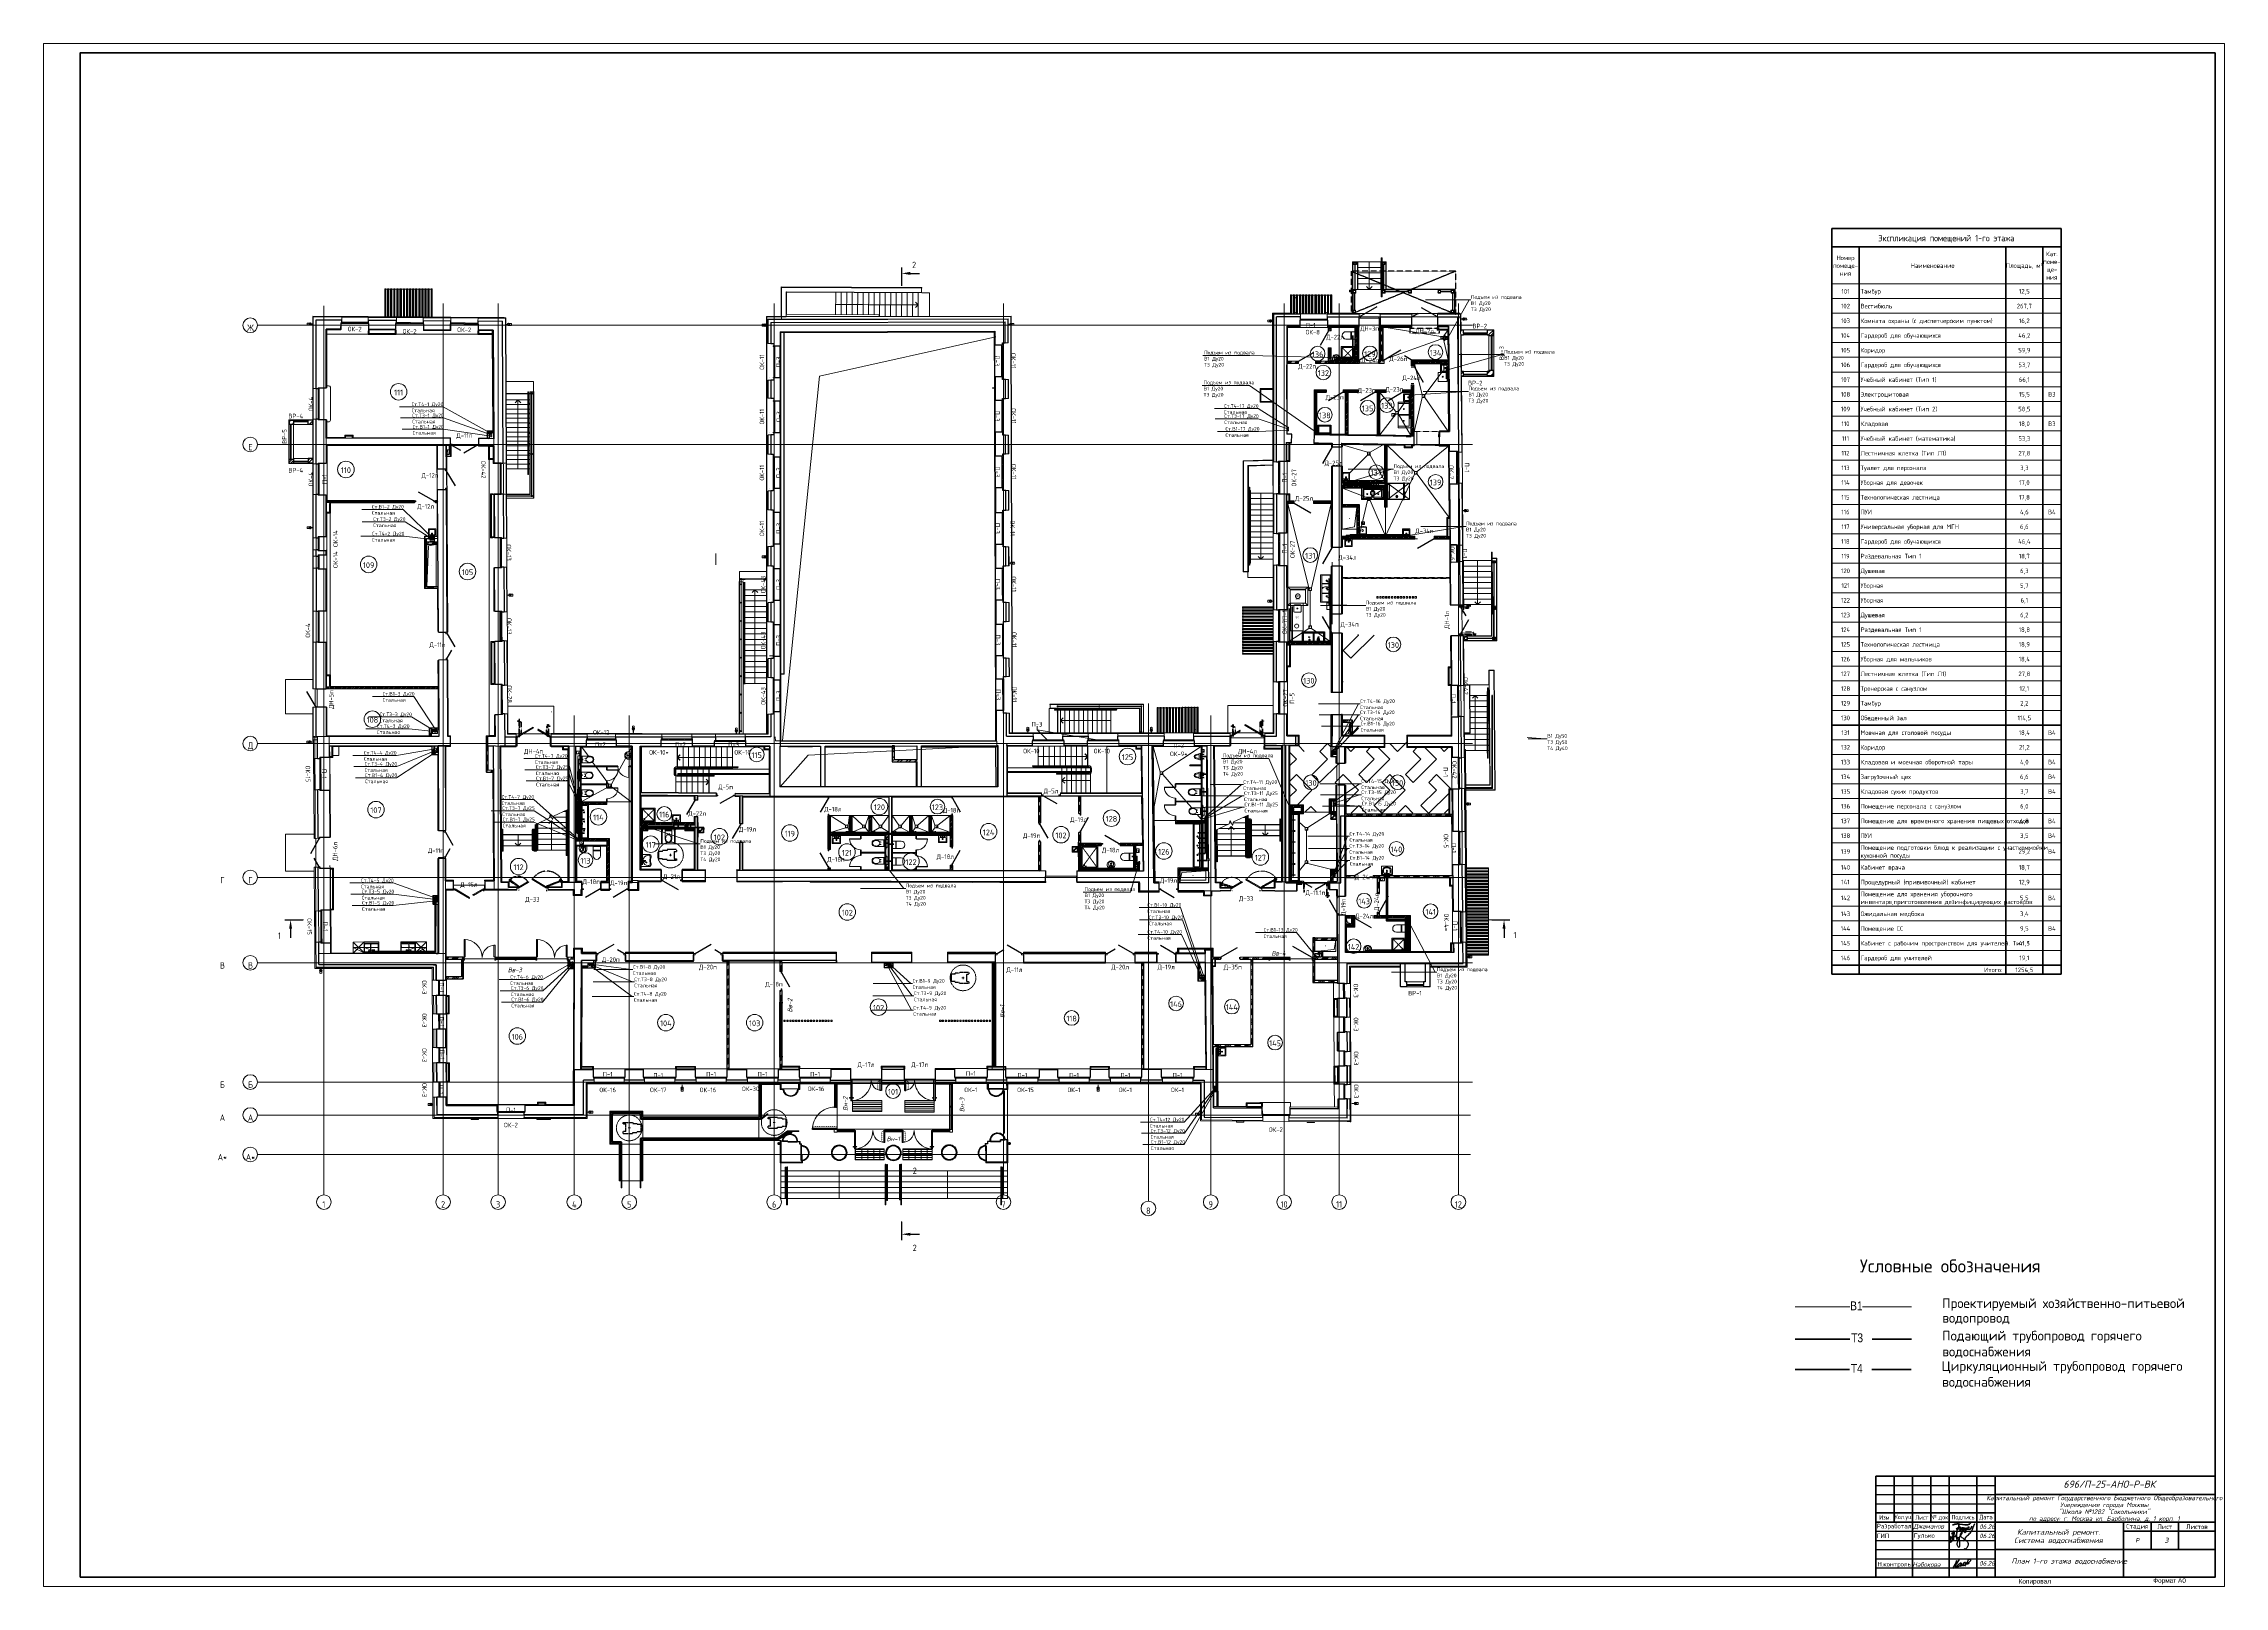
# Model space of a CAD drawing. Header units: millimetres. Extents: x -10178924 to 11692288, y -947381 to 58396.
# Drawn here: x 303540 to 422429, y -117564 to -33472 of the extents above; entities that cross this region are included whole.
import ezdxf
from ezdxf import colors
from ezdxf.entities.mleader import LeaderData, LeaderLine
from ezdxf.math import Vec2, Vec3

# ---------------------------------------------------------------- set-up
doc = ezdxf.new("R2010")
doc.units = ezdxf.units.MM
for name, pattern in [('200_ШТРИХ__ш1_п0_6_', [1.6, 1, -0.6]), ('ADSK_Линия сетки', [25, 20, -2.5, 0, -2.5]), ('ADSK_Пунктирная_п1', [0.53, 0, -0.53]), ('ADSK_Штриховая_ш3 п1_5', [4.5, 3, -1.5]), ('ADSK_Штрихпунктирная 2 точки_ш15 п1_5 п1_5 п1_5', [19.5, 15, -1.5, 0, -1.5, 0, -1.5]), ('HIDDEN', [9.525, 6.35, -3.175])]:
    doc.linetypes.add(name, pattern=pattern)
for name, color, linetype, lineweight in [('!В1', 5, 'Continuous', 35), ('!Т3', 1, 'Continuous', 35), ('!Т4', 30, 'Continuous', 35), ('_ Окна', 7, 'Continuous', 9), ('_0', 7, 'Continuous', 25), ('A-GENM', 13, 'Continuous', 18), ('PDF _Текст', 7, 'Continuous', 5), ('Shtamp', 7, 'Continuous', 35), ('Аннотация', 7, 'Continuous', 18), ('Витраж', 7, 'Continuous', 9), ('Выноски ВК', 7, 'Continuous', 0), ('Графика', 7, 'Continuous', 20), ('Двери', 7, 'Continuous', 9), ('Двери открывание', 7, 'Continuous', 9), ('ДОНМ_ТХ_(ОВ)', 190, 'Continuous', 20), ('Колонны', 7, 'Continuous', 18), ('Лестницы', 7, 'Continuous', 9), ('Марки', 7, 'Continuous', 20), ('Марки дверей', 7, 'Continuous', 20), ('Марки окон', 7, 'Continuous', 20), ('Мебель', 7, 'Continuous', 18), ('Обобщенные модели', 7, 'Continuous', 18), ('Оборудование', 7, 'Continuous', 18), ('Оборудование пищеблок', 250, 'Continuous', 5), ('Ограждение', 7, 'Continuous', 9), ('Окна', 7, 'Continuous', 9), ('Оси', 253, 'Continuous', 9), ('Пандусы', 7, 'Continuous', 18), ('Панели витража', 7, 'Continuous', 9), ('Перекрытие', 7, 'Continuous', 18), ('Пищ_ОБорудование', 242, 'Continuous', 30), ('Пищ_Спец', 250, 'Continuous', 30), ('подписи', 170, 'Continuous', 25), ('ПП_Оформление_подписи_ГИП_Гулько', 5, 'Continuous', 30), ('Разрезы', 7, 'Continuous', 9), ('Сантехника', 7, 'Continuous', 18), ('Стены внутренние', 7, 'Continuous', 18), ('Стены наружные', 7, 'Continuous', 18), ('Стены несущие', 7, 'Continuous', 30), ('Стены отделка', 7, 'Continuous', 30), ('Стены перегородки', 7, 'Continuous', 30), ('Стены разрез', 7, 'Continuous', 35), ('Стены штриховка', 7, 'Continuous', 9), ('Стрелки вверх', 7, 'Continuous', 18), ('ТХ', 5, 'Continuous', 5), ('ТХ ВК Оборудование', 5, 'Continuous', 15), ('Узлы', 7, 'Continuous', 18), ('ШТРИХОВКА', 252, 'Continuous', 15)]:
    doc.layers.add(name, color=color, linetype=linetype, lineweight=lineweight)
for name, color, linetype in [('PDF _PDF __водопровод', 5, 'Continuous'), ('PDF _Ramka', 7, 'Continuous'), ('PDF _В1_Арматура', 7, 'Continuous'), ('PDF _ВК_Т3', 1, 'Continuous'), ('PDF _Линии', 7, 'Continuous'), ('PLAN', 1, 'Continuous'), ('Тонкая', 7, 'Continuous')]:
    doc.layers.add(name, color=color, linetype=linetype)
doc.layers.add('Линии', color=7, linetype='Continuous', lineweight=9, true_color=0x00a600)
doc.styles.add('GOST Common', font='GOST_Common.ttf', dxfattribs={"width": 0.9, "height": 350})
doc.styles.add('GOST Common_1', font='GOST_Common.ttf', dxfattribs={"width": 0.9, "height": 250})
doc.styles.add('GOST Common_10', font='GOST_Common.ttf', dxfattribs={"width": 0.9, "height": 3.5})
doc.styles.add('GOST Common_11', font='GOST_Common.ttf', dxfattribs={"width": 0.9, "height": 2.5})
doc.styles.add('GOST Common_2', font='GOST_Common.ttf', dxfattribs={"width": 0.9, "height": 250})
doc.styles.add('GOST Common_3', font='GOST_Common.ttf', dxfattribs={"width": 0.8, "height": 350})
doc.styles.add('GOST Common_4', font='GOST_Common.ttf', dxfattribs={"width": 0.9, "height": 200})
doc.styles.add('GOST Common_B_I', font='', dxfattribs={"width": 0.9, "height": 250})
doc.styles.add('ISOCPEUR', font='isocpeui.ttf', dxfattribs={"width": 0.9})
doc.styles.add('PDF Arial Narrow', font='ARIALN.TTF')
doc.styles.add('PDF ArialMT', font='arial.ttf')
doc.styles.add('PDF ISOCPEUR', font='isocpeur.ttf')
doc.styles.add('PDF ISOCPEUR Italic', font='isocpeui.ttf')
doc.styles.add('М2', font='isocpeur.ttf', dxfattribs={"width": 0.8})
doc.styles.get('GOST Common_B_I').set_extended_font_data('GOST Common', italic=True, bold=True)
pattern_1 = [(0, (0, -67299.99), (0, 100), [])]
pattern_2 = [(45, (-32053.86, -66750), (-269.4077, 269.4077), []), (45, (-31964.06, -66750), (-269.4077, 269.4077), []), (45, (-31874.26, -66750), (-269.4077, 269.4077), []), (45, (-31784.46, -66750), (-269.4077, 269.4077), [])]
pattern_3 = [(45, (-32053.86, -66749.99), (-67.35192, 67.35192), []), (45, (-32008.96, -66749.99), (-67.35192, 67.35192), [])]
pattern_4 = [(135, (-32053.864, -66749.993), (-33.67596, -33.67596), []), (225, (-32053.864, -66749.993), (33.67596, -33.67596), [])]
pattern_5 = [(0, (0, -66749.99), (406.4, 101.6), [33.528, -271.272, 33.528, -271.272, -1625.6]), (0, (0, -66749.99), (406.4, 101.6), [-609.6, 33.528, -576.072, 33.528, -271.272, -711.2]), (0, (0, -66749.99), (406.4, 101.6), [-1524, 33.528, -169.672, 33.528, -474.472]), (120, (152.4, -66699.19), (-291.18818, 301.15272), [33.528, -271.272, 33.528, -271.272, -1625.6]), (120, (152.4, -66699.19), (-291.18818, 301.15272), [-609.6, 33.528, -576.072, 33.528, -271.272, -711.2]), (120, (152.4, -66699.19), (-291.18818, 301.15272), [-1524, 33.528, -169.672, 33.528, -474.472]), (240, (203.2, -66495.99), (-115.21182, -402.75272), [33.528, -271.272, 33.528, -271.272, -1625.6]), (240, (203.2, -66495.99), (-115.21182, -402.75272), [-609.6, 33.528, -576.072, 33.528, -271.272, -711.2]), (240, (203.2, -66495.99), (-115.21182, -402.75272), [-1524, 33.528, -169.672, 33.528, -474.472])]
pattern_6 = [(45, (0, 0), (-106.06602, 106.06602), [])]
pattern_7 = [(45, (0, -66750), (-235.7317, 235.7317), []), (45, (157.15, -66750), (-235.7317, 235.7317), [])]
pattern_8 = [(45, (-80646.05, -67076.06), (-67.35192, 67.35192), []), (45, (-80601.15, -67076.06), (-67.35192, 67.35192), [])]

# ---------------------------------------------------------------- blocks, each defined once
blk = doc.blocks.new('Ось сетки - Круг_Ø8 мм-8258-План подвала')
at = {"layer": 'Оси', "lineweight": 20}
for start, end in [(360, 180), (180, 360)]:
    blk.add_arc((0, 0), 4, start, end, dxfattribs=at)
blk = doc.blocks.new('оси')
at = {"layer": 'Оси', "linetype": 'ADSK_Линия сетки'}
for p, q in [((6500, -2196), (6500, 46378)), ((9500, -2196), (9500, 46378)), ((24550, -2196), (24550, 46378)), ((37050, -2196), (37050, 46378)), ((52350, -2196), (52350, 46378)), ((55350, -2196), (55350, 46378)), ((61850, -2196), (61850, 46378)), ((-3614, 45200), (62615, 45200)), ((0, -2196), (0, 46265)), ((-3614, 38700), (62615, 38700)), ((13650, -2196), (13650, 23921)), ((16650, -2196), (16650, 23921)), ((44950, -2541), (44950, 24580)), ((48350, -2196), (48350, 23921)), ((-3614, 22400), (62615, 22400)), ((-3614, 15100), (62615, 15100)), ((-3614, 10450), (62615, 10450)), ((-3614, 3950), (62615, 3950)), ((-3614, 2150), (62505, 2150)), ((-3614, 0), (62505, 0))]:
    blk.add_line(p, q, dxfattribs=at)
at = {"layer": 'Оси', "lineweight": 20, "xscale": 99.99999999999993, "yscale": 99.99999999999993, "zscale": 99.99999999999993, "rotation": 270}
for p in [(-4014, 45200), (-4014, 38700), (-4014, 22400), (-4014, 15100), (-4014, 10450), (-4014, 3950), (-4014, 2150), (-4014, 0)]:
    blk.add_blockref('Ось сетки - Круг_Ø8 мм-8258-План подвала', p, dxfattribs=at)
at = {"layer": 'Оси', "lineweight": 20, "xscale": 99.99999999999993, "yscale": 99.99999999999993, "zscale": 99.99999999999993}
for p in [(0, -2596), (6500, -2596), (9500, -2596), (13650, -2596), (16650, -2596), (24550, -2596), (37050, -2596), (48350, -2596), (52350, -2596), (55350, -2596), (61850, -2596), (44950, -2941)]:
    blk.add_blockref('Ось сетки - Круг_Ø8 мм-8258-План подвала', p, dxfattribs=at)
at = {"layer": 'Оси', "char_height": 350, "attachment_point": 5, "line_spacing_factor": 1.022766, "style": 'GOST Common'}
for s, insert, width in [('\\pxqc,t0.25714,0.51429,0.77143,1.02857,1.28571,1.54286,1.8,2.05714,2.31429,2.57143,2.82857,3.08571,3.34286,3.6,3.85714,4.11429,4.37143,4.62857,4.88571,5.14286,5.4,5.65714,5.91429,6.17143,6.42857,6.68571,6.94286,7.2,7.45714,7.71429,7.97143,8.22857;{Ж}', (-4000, 45057), 327.6), ('\\pxqc,t0.25714,0.51429,0.77143,1.02857,1.28571,1.54286,1.8,2.05714,2.31429,2.57143,2.82857,3.08571,3.34286,3.6,3.85714,4.11429,4.37143,4.62857,4.88571,5.14286,5.4,5.65714,5.91429,6.17143,6.42857,6.68571,6.94286,7.2,7.45714,7.71429,7.97143,8.22857;{Е}', (-4000, 38557), 232.2), ('\\pxqc,t0.25714,0.51429,0.77143,1.02857,1.28571,1.54286,1.8,2.05714,2.31429,2.57143,2.82857,3.08571,3.34286,3.6,3.85714,4.11429,4.37143,4.62857,4.88571,5.14286,5.4,5.65714,5.91429,6.17143,6.42857,6.68571,6.94286,7.2,7.45714,7.71429,7.97143,8.22857;{Д}', (-3999, 22257), 291.6), ('\\pxqc,t0.25714,0.51429,0.77143,1.02857,1.28571,1.54286,1.8,2.05714,2.31429,2.57143,2.82857,3.08571,3.34286,3.6,3.85714,4.11429,4.37143,4.62857,4.88571,5.14286,5.4,5.65714,5.91429,6.17143,6.42857,6.68571,6.94286,7.2,7.45714,7.71429,7.97143,8.22857;{Г}', (-4000, 14957), 232.2), ('\\pxqc,t0.25714,0.51429,0.77143,1.02857,1.28571,1.54286,1.8,2.05714,2.31429,2.57143,2.82857,3.08571,3.34286,3.6,3.85714,4.11429,4.37143,4.62857,4.88571,5.14286,5.4,5.65714,5.91429,6.17143,6.42857,6.68571,6.94286,7.2,7.45714,7.71429,7.97143,8.22857;{В}', (-3999, 10307), 261.9), ('\\pxqc,t0.25714,0.51429,0.77143,1.02857,1.28571,1.54286,1.8,2.05714,2.31429,2.57143,2.82857,3.08571,3.34286,3.6,3.85714,4.11429,4.37143,4.62857,4.88571,5.14286,5.4,5.65714,5.91429,6.17143,6.42857,6.68571,6.94286,7.2,7.45714,7.71429,7.97143,8.22857;{Б}', (-3999, 3807), 261.9), ('\\pxqc,t0.25714,0.51429,0.77143,1.02857,1.28571,1.54286,1.8,2.05714,2.31429,2.57143,2.82857,3.08571,3.34286,3.6,3.85714,4.11429,4.37143,4.62857,4.88571,5.14286,5.4,5.65714,5.91429,6.17143,6.42857,6.68571,6.94286,7.2,7.45714,7.71429,7.97143,8.22857;{А}', (-3999, 2007), 291.6), ('\\pxqc,t0.25714,0.51429,0.77143,1.02857,1.28571,1.54286,1.8,2.05714,2.31429,2.57143,2.82857,3.08571,3.34286,3.6,3.85714,4.11429,4.37143,4.62857,4.88571,5.14286,5.4,5.65714,5.91429,6.17143,6.42857,6.68571,6.94286,7.2,7.45714,7.71429,7.97143,8.22857;{А*}', (-4000, -143), 512.1), ('\\pxqc,t0.25714,0.51429,0.77143,1.02857,1.28571,1.54286,1.8,2.05714,2.31429,2.57143,2.82857,3.08571,3.34286,3.6,3.85714,4.11429,4.37143,4.62857,4.88571,5.14286,5.4,5.65714,5.91429,6.17143,6.42857,6.68571,6.94286,7.2,7.45714,7.71429,7.97143,8.22857;{1}', (-1, -2719), 161.1), ('\\pxqc,t0.25714,0.51429,0.77143,1.02857,1.28571,1.54286,1.8,2.05714,2.31429,2.57143,2.82857,3.08571,3.34286,3.6,3.85714,4.11429,4.37143,4.62857,4.88571,5.14286,5.4,5.65714,5.91429,6.17143,6.42857,6.68571,6.94286,7.2,7.45714,7.71429,7.97143,8.22857;{2}', (6499, -2719), 232.2), ('\\pxqc,t0.25714,0.51429,0.77143,1.02857,1.28571,1.54286,1.8,2.05714,2.31429,2.57143,2.82857,3.08571,3.34286,3.6,3.85714,4.11429,4.37143,4.62857,4.88571,5.14286,5.4,5.65714,5.91429,6.17143,6.42857,6.68571,6.94286,7.2,7.45714,7.71429,7.97143,8.22857;{3}', (9499, -2719), 225.9), ('\\pxqc,t0.25714,0.51429,0.77143,1.02857,1.28571,1.54286,1.8,2.05714,2.31429,2.57143,2.82857,3.08571,3.34286,3.6,3.85714,4.11429,4.37143,4.62857,4.88571,5.14286,5.4,5.65714,5.91429,6.17143,6.42857,6.68571,6.94286,7.2,7.45714,7.71429,7.97143,8.22857;{4}', (13650, -2719), 261.9), ('\\pxqc,t0.25714,0.51429,0.77143,1.02857,1.28571,1.54286,1.8,2.05714,2.31429,2.57143,2.82857,3.08571,3.34286,3.6,3.85714,4.11429,4.37143,4.62857,4.88571,5.14286,5.4,5.65714,5.91429,6.17143,6.42857,6.68571,6.94286,7.2,7.45714,7.71429,7.97143,8.22857;{5}', (16649, -2719), 232.2), ('\\pxqc,t0.25714,0.51429,0.77143,1.02857,1.28571,1.54286,1.8,2.05714,2.31429,2.57143,2.82857,3.08571,3.34286,3.6,3.85714,4.11429,4.37143,4.62857,4.88571,5.14286,5.4,5.65714,5.91429,6.17143,6.42857,6.68571,6.94286,7.2,7.45714,7.71429,7.97143,8.22857;{6}', (24549, -2719), 232.2), ('\\pxqc,t0.25714,0.51429,0.77143,1.02857,1.28571,1.54286,1.8,2.05714,2.31429,2.57143,2.82857,3.08571,3.34286,3.6,3.85714,4.11429,4.37143,4.62857,4.88571,5.14286,5.4,5.65714,5.91429,6.17143,6.42857,6.68571,6.94286,7.2,7.45714,7.71429,7.97143,8.22857;{7}', (37049, -2719), 232.2), ('\\pxqc,t0.25714,0.51429,0.77143,1.02857,1.28571,1.54286,1.8,2.05714,2.31429,2.57143,2.82857,3.08571,3.34286,3.6,3.85714,4.11429,4.37143,4.62857,4.88571,5.14286,5.4,5.65714,5.91429,6.17143,6.42857,6.68571,6.94286,7.2,7.45714,7.71429,7.97143,8.22857;{8}', (44949, -3064), 232.2), ('\\pxqc,t0.25714,0.51429,0.77143,1.02857,1.28571,1.54286,1.8,2.05714,2.31429,2.57143,2.82857,3.08571,3.34286,3.6,3.85714,4.11429,4.37143,4.62857,4.88571,5.14286,5.4,5.65714,5.91429,6.17143,6.42857,6.68571,6.94286,7.2,7.45714,7.71429,7.97143,8.22857;{9}', (48349, -2719), 232.2), ('\\pxqc,t0.25714,0.51429,0.77143,1.02857,1.28571,1.54286,1.8,2.05714,2.31429,2.57143,2.82857,3.08571,3.34286,3.6,3.85714,4.11429,4.37143,4.62857,4.88571,5.14286,5.4,5.65714,5.91429,6.17143,6.42857,6.68571,6.94286,7.2,7.45714,7.71429,7.97143,8.22857;{10}', (52349, -2719), 387), ('\\pxqc,t0.25714,0.51429,0.77143,1.02857,1.28571,1.54286,1.8,2.05714,2.31429,2.57143,2.82857,3.08571,3.34286,3.6,3.85714,4.11429,4.37143,4.62857,4.88571,5.14286,5.4,5.65714,5.91429,6.17143,6.42857,6.68571,6.94286,7.2,7.45714,7.71429,7.97143,8.22857;{11}', (55349, -2719), 315.9), ('\\pxqc,t0.25714,0.51429,0.77143,1.02857,1.28571,1.54286,1.8,2.05714,2.31429,2.57143,2.82857,3.08571,3.34286,3.6,3.85714,4.11429,4.37143,4.62857,4.88571,5.14286,5.4,5.65714,5.91429,6.17143,6.42857,6.68571,6.94286,7.2,7.45714,7.71429,7.97143,8.22857;{12}', (61849, -2719), 387)]:
    blk.add_mtext(s, dxfattribs=dict(at, insert=insert, width=width))
at = {"layer": 'Разрезы', "insert": (32212, -890), "char_height": 350, "width": 206.4, "attachment_point": 5, "line_spacing_factor": 1.022766, "style": 'GOST Common_3'}
blk.add_mtext('\\pxqc,t2.90286,5.80571,8.70857,11.61143,14.51429,17.41714,20.32,23.22286,26.12571,29.02857,31.93143,34.83429,37.73714,40.64,43.54286,46.44571,49.34857,52.25143,55.15429,58.05714,60.96,63.86286,66.76571,69.66857,72.57143,75.47429,78.37714,81.28,84.18286,87.08571,89.98857,92.89143;{2}', dxfattribs=at)
blk = doc.blocks.new('dver-dpmo-260 - ДН_ 21-19 неравноп__ левая 300х1600 ДН-4п-2649260-План 1-го этажа')
at = {"layer": 'Двери'}
for p, q in [((965, 1612), (960, 1612)), ((-975, 267), (-920, 267)), ((-975, 255), (-975, 267)), ((-950, 255), (-975, 255)), ((-950, 154), (-950, 255)), ((-899, 154), (-950, 154)), ((-930, 277), (-47, 787)), ((-929, 274), (-930, 277)), ((-912, 284), (-929, 274)), ((-920, 267), (-920, 214)), ((-920, 214), (-899, 214)), ((-888, 242), (-912, 284)), ((-899, 214), (-899, 154)), ((-39, 732), (-888, 242)), ((-47, 787), (-46, 784)), ((-24, 746), (-46, 784)), ((-39, 732), (-4, 752)), ((-6, 756), (-24, 746)), ((-4, 752), (-6, 756)), ((250, 666), (226, 624)), ((226, 624), (888, 242)), ((234, 679), (233, 676)), ((233, 676), (250, 666)), ((930, 277), (234, 679)), ((888, 242), (912, 284)), ((899, 214), (899, 154)), ((920, 214), (899, 214)), ((899, 154), (950, 154)), ((912, 284), (929, 274)), ((920, 267), (920, 214)), ((975, 267), (920, 267)), ((929, 274), (930, 277)), ((950, 255), (975, 255)), ((950, 154), (950, 255)), ((960, 298), (965, 298)), ((975, 255), (975, 267))]:
    blk.add_line(p, q, dxfattribs=at)
blk = doc.blocks.new('Системная панель - Стекло - 40мм-6453476-План 1-го этажа')
at = {"layer": 'Панели витража', "lineweight": 18}
blk.add_lwpolyline([(851, 0), (851, 40), (-359, 40), (-359, 0)], close=True, dxfattribs=at)
blk = doc.blocks.new('Системная панель - Стекло - 40мм-6453344-План 1-го этажа')
at = {"layer": 'Панели витража', "lineweight": 18}
blk.add_line((-405, 40), (-405, 0), dxfattribs=at)
blk.add_lwpolyline([(-405, 0), (505, 0), (505, 40), (-405, 40)], dxfattribs=at)
blk = doc.blocks.new('Системная панель - Стекло - 40мм-4289807-План 1-го этажа')
at = {"layer": 'Панели витража', "lineweight": 18}
blk.add_lwpolyline([(264, 0), (264, 40), (-971, 40), (-971, 0)], close=True, dxfattribs=at)
blk = doc.blocks.new('AC_ДверьВитражная_Однопольная_Алюминиевая - Остекленная Левая-6453477-План 1-го этажа')
at = {"layer": 'Двери', "lineweight": 30}
blk.add_line((607.5, 0), (607.5, -1215), dxfattribs=at)
at = {"layer": 'Двери'}
blk.add_arc((607.5, 0), 1215, 180, 270, dxfattribs=at)
blk = doc.blocks.new('Прямоугольный импост - Импост структурный с накладкой - 100мм-5430409-План 1-го этажа')
at = {"layer": 'Витраж'}
for p, q in [((22226, -301), (21326, -301)), ((22226, -418), (21326, -418))]:
    blk.add_line(p, q, dxfattribs=at)
blk = doc.blocks.new('Квадратный угловой импост - 150х150 мм-6453345-План 1-го этажа')
at = {"layer": 'Витраж', "lineweight": 18}
for p, q in [((-25, 25), (125, 25)), ((-25, -125), (-25, 25)), ((125, 25), (125, -125)), ((125, -125), (-25, -125))]:
    blk.add_line(p, q, dxfattribs=at)
blk = doc.blocks.new('Системная панель - Стекло - 40мм-6453346-План 1-го этажа')
at = {"layer": 'Панели витража', "lineweight": 18}
blk.add_line((-535, 40), (-535, 0), dxfattribs=at)
blk.add_lwpolyline([(-535, 0), (335, 0), (335, 40), (-535, 40)], dxfattribs=at)
blk = doc.blocks.new('Прямоугольный импост - Импост структурный с накладкой - 160мм-4289808-План 1-го этажа')
at = {"layer": 'Витраж', "lineweight": 18}
for p, q in [((-50, 0), (-50, 17)), ((-50, 17), (0, 17)), ((-40, 0), (-50, 0)), ((-40, -40), (-40, 0)), ((0, 0), (-10, 0)), ((-10, 0), (-10, -40)), ((0, 17), (0, 0)), ((-50, -140), (-50, -40)), ((-50, -40), (-40, -40)), ((0, -140), (-50, -140)), ((-10, -40), (0, -40)), ((0, -40), (0, -140))]:
    blk.add_line(p, q, dxfattribs=at)
blk = doc.blocks.new('Системная панель - Стекло - 40мм-4289809-План 1-го этажа')
at = {"layer": 'Панели витража', "lineweight": 18}
blk.add_lwpolyline([(489, 40), (-701, 40), (-701, 0), (489, 0)], close=True, dxfattribs=at)
blk = doc.blocks.new('Прямоугольный импост - Импост структурный с накладкой - 160мм-6453484-План 1-го этажа')
at = {"layer": 'Витраж', "lineweight": 18}
for p, q in [((0, 17), (-50, 17)), ((-50, 17), (-50, 0)), ((-50, 0), (-40, 0)), ((-40, 0), (-40, -40)), ((-10, -40), (-10, 0)), ((-10, 0), (0, 0)), ((0, 0), (0, 17)), ((-40, -40), (-50, -40)), ((-50, -40), (-50, -140)), ((-50, -140), (0, -140)), ((0, -40), (-10, -40)), ((0, -140), (0, -40))]:
    blk.add_line(p, q, dxfattribs=at)
blk = doc.blocks.new('Прямоугольный импост - Импост структурный с накладкой - 160мм-6453342-План 1-го этажа')
at = {"layer": 'Витраж', "lineweight": 18}
for p, q in [((-25, 0), (-25, 17)), ((-25, 17), (25, 17)), ((-15, 0), (-25, 0)), ((-15, -40), (-15, 0)), ((25, 0), (15, 0)), ((15, 0), (15, -40)), ((25, 17), (25, 0)), ((-25, -140), (-25, -40)), ((-25, -40), (-15, -40)), ((25, -140), (-25, -140)), ((15, -40), (25, -40)), ((25, -40), (25, -140))]:
    blk.add_line(p, q, dxfattribs=at)
blk = doc.blocks.new('Прямоугольный импост - Импост структурный с накладкой - 160мм-4289652-План 1-го этажа')
at = {"layer": 'Витраж', "lineweight": 18}
for p, q in [((-25, 0), (-25, 17)), ((-25, 17), (25, 17)), ((-15, 0), (-25, 0)), ((-15, -40), (-15, 0)), ((25, 0), (15, 0)), ((15, 0), (15, -40)), ((25, 17), (25, 0)), ((-25, -140), (-25, -40)), ((-25, -40), (-15, -40)), ((25, -140), (-25, -140)), ((15, -40), (25, -40)), ((25, -40), (25, -140))]:
    blk.add_line(p, q, dxfattribs=at)
blk = doc.blocks.new('AC_Дверь_Однопольная_Стальная - 960х2080h ДН-3п-2587317-План 1-го этажа')
at = {"layer": 'Двери', "lineweight": 30}
blk.add_line((-570, 255), (417, 825), dxfattribs=at)
blk = doc.blocks.new('АС_Дверь_Однопольная_Алюминиевая - 1030х2200 алюм ост с мат_плёнкой Д18л-3421863-План 1-го этажа')
at = {"layer": 'Двери'}
for p, q in [((-303, -18), (-390, -18)), ((-390, -18), (-390, -58)), ((-390, -58), (-303, -58)), ((-303, -58), (-303, -18)), ((640, -18), (553, -18)), ((553, -18), (553, -58)), ((553, -58), (640, -58)), ((640, -58), (640, -18))]:
    blk.add_line(p, q, dxfattribs=at)
at = {"layer": 'Двери', "lineweight": 30}
blk.add_line((-303, -58), (438, -486), dxfattribs=at)
blk = doc.blocks.new('SND_2D_Унитаз1 - 700x400-610750-План 1-го этажа')
at = {"layer": 'Сантехника'}
for p, q in [((-200, 180), (-200, -320)), ((-200, -20), (-200, 180)), ((200, -320), (200, 180)), ((200, 180), (200, -20)), ((-200, -20), (-200, -320)), ((200, -20), (-200, -20)), ((-200, -50), (200, -50)), ((200, -20), (200, -320))]:
    blk.add_line(p, q, dxfattribs=at)
blk.add_arc((0, -320), 200, 180, 360, dxfattribs=at)
blk.add_arc((0, -320), 200, 180, 360, dxfattribs=at)
blk = doc.blocks.new('AC_Дверь_Однопольная_Деревянная - 900х2100Н композитная Д-22п_-6540846-План 1-го этажа')
at = {"layer": 'Двери', "lineweight": 30}
blk.add_line((-465, 75), (340, 540), dxfattribs=at)
blk = doc.blocks.new('AC_Дверь_Однопольная_Деревянная - 900х2100Н композитная Д-22п_-V1-План 1-го этажа')
at = {"layer": 'Двери', "lineweight": 30}
blk.add_line((-465, 75), (340, 540), dxfattribs=at)
blk = doc.blocks.new('AC_Дверь_Однопольная_Деревянная - 900х2100Н композитная Д-22п-6540844-План 1-го этажа')
at = {"layer": 'Двери', "lineweight": 30}
blk.add_line((-465, 75), (340, 540), dxfattribs=at)
blk = doc.blocks.new('Shower Tray _1_ - 900 x 1200mm Wide-661722-План 1-го этажа')
at = {"layer": 'Сантехника'}
for p, q in [((-600, 450), (-600, -450)), ((600, 450), (-600, 450)), ((-600, -450), (-600, 450)), ((-600, 450), (600, 450)), ((-550, -400), (-550, 400)), ((-550, 400), (550, 400)), ((550, 400), (550, -400)), ((600, -450), (600, 450)), ((600, 450), (600, -450)), ((-600, -450), (600, -450)), ((600, -450), (-600, -450)), ((550, -400), (-550, -400))]:
    blk.add_line(p, q, dxfattribs=at)
at = {"layer": 'Сантехника', "color": 8, "linetype": 'HIDDEN', "lineweight": 9, "true_color": 0x808080}
for p, q in [((-550, -400), (550, 400)), ((-550, 400), (539, -395))]:
    blk.add_line(p, q, dxfattribs=at)
at = {"layer": 'Сантехника'}
blk.add_circle((-450, 300), 30, dxfattribs=at)
blk = doc.blocks.new('AC_Дверь_Однопольная_Деревянная - 1050х2200 пр EI30 Д-34пр-3635889-План 1-го этажа')
at = {"layer": 'Двери', "lineweight": 30}
blk.add_line((-525, 75), (384, 600), dxfattribs=at)
blk = doc.blocks.new('Sink - Cloakroom - 440 x 350mm-657933-План 1-го этажа')
at = {"layer": 'Сантехника'}
for p, q in [((177, 0), (-177, 0)), ((177, 0), (-177, 0)), ((-15, -215), (-15, -71)), ((15, -215), (15, -71))]:
    blk.add_line(p, q, dxfattribs=at)
for centre, radius, start, end in [((53, -131), 264, 150.36495, 193.63505), ((-53, -131), 264, 346.36495, 29.63505), ((53, -131), 264, 150.36495, 193.63505), ((-6, -145), 204, 193.63505, 271.65578), ((-6, -145), 204, 193.63505, 271.65578), ((0, -184), 135, 135.46291, 45.05561), ((-101, -51), 25, 0, 180), ((-101, -51), 25, 180, 0), ((-101, -51), 17, 360, 180), ((-101, -51), 17, 180, 360), ((-2, 160), 267, 249.19864, 291.31988), ((0, -204), 38.6, 360, 180), ((0, -204), 38.6, 180, 360), ((0, -51), 25, 0, 180), ((0, -51), 25, 180, 0), ((0, -204), 23.5, 360, 180), ((0, -204), 23.5, 180, 360), ((-1, -49), 16.8, 90, 270), ((-1, -49), 16.8, 270, 90), ((6, -145), 204, 268.34422, 346.36495), ((6, -145), 204, 268.34422, 346.36495), ((104, -51), 25, 360, 180), ((104, -51), 25, 180, 360), ((104, -50), 17, 360, 180), ((104, -50), 17, 180, 360), ((-53, -131), 264, 346.36495, 29.63505)]:
    blk.add_arc(centre, radius, start, end, dxfattribs=at)
blk.add_ellipse((0, -215), major_axis=(-15, 0), ratio=0.4285251, start_param=0, end_param=3.1415927, dxfattribs=at)
blk = doc.blocks.new('AC_Дверь_Однопольная_Деревянная - 1000х2100 композит Д24п-3634886-План 1-го этажа')
at = {"layer": 'Двери', "lineweight": 30}
blk.add_line((-515, 75), (377, 590), dxfattribs=at)
blk = doc.blocks.new('AC_Дверь_Однопольная_Деревянная - 1000х2100 композит Д24л-3634978-План 1-го этажа')
at = {"layer": 'Двери', "lineweight": 30}
blk.add_line((515, 75), (-377, 590), dxfattribs=at)
blk = doc.blocks.new('Shower Tray _1_ - 730 x 730mm-665911-План 1-го этажа')
at = {"layer": 'Сантехника', "color": 8, "linetype": 'HIDDEN', "lineweight": 9, "true_color": 0x808080}
for p, q in [((-315, -315), (315, 315)), ((-315, 315), (304, -310))]:
    blk.add_line(p, q, dxfattribs=at)
at = {"layer": 'Сантехника'}
for p, q in [((-315, -315), (-315, 315)), ((-315, 315), (315, 315)), ((315, 315), (315, -315)), ((365, -365), (365, 361)), ((365, 361), (365, -365)), ((-365, -365), (365, -365)), ((365, -365), (-365, -365)), ((315, -315), (-315, -315))]:
    blk.add_line(p, q, dxfattribs=at)
blk.add_circle((-215, 215), 30, dxfattribs=at)
blk = doc.blocks.new('SND_2D_Унитаз1 - 700x400-V2-План 1-го этажа')
at = {"layer": 'Сантехника'}
for p, q in [((-200, 160), (-200, -320)), ((-200, -20), (-200, 160)), ((200, -320), (200, 160)), ((200, 160), (200, -20)), ((-200, -20), (-200, -320)), ((200, -20), (-200, -20)), ((-200, -50), (200, -50)), ((200, -20), (200, -320))]:
    blk.add_line(p, q, dxfattribs=at)
blk.add_arc((0, -320), 200, 180, 360, dxfattribs=at)
blk.add_arc((0, -320), 200, 180, 360, dxfattribs=at)
blk = doc.blocks.new('Sink - Cloakroom - 440 x 350mm-V3-План 1-го этажа')
at = {"layer": 'Сантехника'}
for p, q in [((-15, -215), (-15, -71)), ((15, -215), (15, -71))]:
    blk.add_line(p, q, dxfattribs=at)
for centre, radius, start, end in [((53, -131), 264, 155.06502, 193.63505), ((53, -131), 264, 155.12373, 193.63505), ((-6, -145), 204, 193.63505, 271.65578), ((-6, -145), 204, 193.63505, 271.65578), ((0, -184), 135, 135.46291, 45.05561), ((-101, -51), 25, 0, 180), ((-101, -51), 25, 180, 0), ((-101, -51), 17, 360, 180), ((-101, -51), 17, 180, 360), ((-2, 160), 267, 249.19864, 291.31988), ((0, -204), 38.6, 360, 180), ((0, -204), 38.6, 180, 360), ((0, -51), 25, 0, 180), ((0, -51), 25, 180, 0), ((0, -204), 23.5, 360, 180), ((0, -204), 23.5, 180, 360), ((-1, -49), 16.8, 90, 270), ((-1, -49), 16.8, 270, 90), ((6, -145), 204, 268.34422, 346.36495), ((6, -145), 204, 268.34422, 346.36495), ((104, -51), 25, 360, 180), ((104, -51), 25, 180, 360), ((104, -50), 17, 360, 180), ((104, -50), 17, 180, 360), ((-53, -131), 264, 346.36495, 24.93498), ((-53, -131), 264, 346.36495, 24.87627)]:
    blk.add_arc(centre, radius, start, end, dxfattribs=at)
blk.add_ellipse((0, -215), major_axis=(-15, 0), ratio=0.4285251, start_param=0, end_param=3.1415927, dxfattribs=at)
blk = doc.blocks.new('Sink - Kitchen _11_ - 450 x 400mm-658719-План 1-го этажа')
at = {"layer": 'Сантехника'}
for p, q in [((241, 202), (-209, 202)), ((-209, 202), (-209, -198)), ((-209, 202), (-209, -198)), ((241, 202), (-209, 202)), ((-171, 37), (-171, -109)), ((3, 88), (-120, 88)), ((3, 145), (3, 53)), ((28, 145), (28, 53)), ((152, 88), (28, 88)), ((203, -109), (203, 37)), ((241, -198), (241, 202)), ((241, -198), (241, 202)), ((-209, -198), (241, -198)), ((-209, -198), (241, -198)), ((-120, -160), (152, -160))]:
    blk.add_line(p, q, dxfattribs=at)
for centre, radius, start, end in [((-120, 37), 50.8, 90, 180), ((-86, 142), 25.4, 360, 180), ((-86, 142), 25.4, 180, 0), ((16, 0), 25.4, 360, 180), ((16, 0), 25.4, 180, 0), ((16, 145), 12.7, 360, 180), ((16, 53), 12.7, 180, 0), ((117, 147), 25.4, 360, 180), ((117, 147), 25.4, 180, 0), ((152, 37), 50.8, 360, 90), ((-120, -109), 50.8, 180, 270), ((152, -109), 50.8, 270, 0)]:
    blk.add_arc(centre, radius, start, end, dxfattribs=at)
blk = doc.blocks.new('Дверь-Alumark_двупольная с глухим окном_S70 - 1600х2200 алюм ост Д-20п-3416635-План 1-го этажа')
at = {"layer": 'Двери'}
for p, q in [((-675, 190), (-675, 120)), ((-580, 190), (-675, 190)), ((-675, 120), (-580, 120)), ((-580, 120), (-580, 190)), ((830, 190), (830, 120)), ((925, 190), (830, 190)), ((830, 120), (925, 120)), ((925, 120), (925, 190))]:
    blk.add_line(p, q, dxfattribs=at)
at = {"layer": 'Двери', "lineweight": 30}
for p, q in [((-580, 190), (299, 697)), ((830, 190), (488, 387))]:
    blk.add_line(p, q, dxfattribs=at)
blk = doc.blocks.new('АС_Дверь_Однопольная_Алюминиевая - 1030х2200 алюм ост с мат_плёнкой Д18п-6540827-План 1-го этажа')
at = {"layer": 'Двери'}
for p, q in [((-390, -5), (-303, -5)), ((-390, -45), (-390, -5)), ((-303, -45), (-390, -45)), ((-303, -5), (-303, -45)), ((553, -5), (640, -5)), ((553, -45), (553, -5)), ((640, -45), (553, -45)), ((640, -5), (640, -45))]:
    blk.add_line(p, q, dxfattribs=at)
at = {"layer": 'Двери', "lineweight": 30}
blk.add_line((553, -45), (-188, -473), dxfattribs=at)
blk = doc.blocks.new('AC_ДверьВитражная_Однопольная_Алюминиевая - Остекленная Правая-6453679-План 1-го этажа')
at = {"layer": 'Двери', "lineweight": 30}
blk.add_line((-608, 0), (445, -608), dxfattribs=at)
blk = doc.blocks.new('Прямоугольный импост - Импост структурный с накладкой - 160мм-6453686-План 1-го этажа')
at = {"layer": 'Витраж', "lineweight": 18}
for p, q in [((-50, 0), (-50, 17)), ((-50, 17), (0, 17)), ((-40, 0), (-50, 0)), ((-40, -40), (-40, 0)), ((0, 0), (-10, 0)), ((-10, 0), (-10, -40)), ((0, 17), (0, 0)), ((-50, -140), (-50, -40)), ((-50, -40), (-40, -40)), ((0, -140), (-50, -140)), ((-10, -40), (0, -40)), ((0, -40), (0, -140))]:
    blk.add_line(p, q, dxfattribs=at)
blk = doc.blocks.new('Прямоугольный импост - Импост структурный с накладкой - 160мм-6453690-План 1-го этажа')
at = {"layer": 'Витраж', "lineweight": 18}
for p, q in [((0, 17), (-50, 17)), ((-50, 17), (-50, 0)), ((-50, 0), (-40, 0)), ((-40, 0), (-40, -40)), ((-10, -40), (-10, 0)), ((-10, 0), (0, 0)), ((0, 0), (0, 17)), ((-40, -40), (-50, -40)), ((-50, -40), (-50, -140)), ((-50, -140), (0, -140)), ((0, -40), (-10, -40)), ((0, -140), (0, -40))]:
    blk.add_line(p, q, dxfattribs=at)
blk = doc.blocks.new('PNS_Панель прямоугольная - Нр_Стекло - 40мм-6453691-План 1-го этажа')
at = {"layer": '_ Окна'}
for p, q in [((-527.5, 40), (527.5, 40)), ((527.5, 0), (-527.5, 0))]:
    blk.add_line(p, q, dxfattribs=at)
at = {"layer": 'Окна'}
blk.add_line((-537.5, 0), (537.5, 0), dxfattribs=at)
blk = doc.blocks.new('Прямоугольный импост - Импост структурный с накладкой - 160мм-6453677-План 1-го этажа')
at = {"layer": 'Витраж', "lineweight": 18}
for p, q in [((-25, 0), (-25, 17)), ((-25, 17), (25, 17)), ((-15, 0), (-25, 0)), ((-15, -40), (-15, 0)), ((25, 0), (15, 0)), ((15, 0), (15, -40)), ((25, 17), (25, 0)), ((-25, -140), (-25, -40)), ((-25, -40), (-15, -40)), ((25, -140), (-25, -140)), ((15, -40), (25, -40)), ((25, -40), (25, -140))]:
    blk.add_line(p, q, dxfattribs=at)
blk = doc.blocks.new('AC_Дверь_Однопольная_Стальная - 1000х2100Н Д35п-металлическая-7230609-План 1-го этажа')
at = {"layer": 'Двери', "lineweight": 30}
blk.add_line((-535, 75), (392, 610), dxfattribs=at)
blk = doc.blocks.new('Витражная двухстворчатая дверь - Входная двухстворчатая левая-6453348-План 1-го этажа')
at = {"layer": 'Двери'}
for points in [[(-825, -945), (-770, -945), (-770, 55), (-825, 55), (-825, -945)], [(825, -595), (770, -595), (770, 55), (825, 55), (825, -595)]]:
    blk.add_lwpolyline(points, dxfattribs=at)
for centre, radius, start, end in [((-825, 55), 1000, 270, 0), ((825, 55), 650, 180, 270)]:
    blk.add_arc(centre, radius, start, end, dxfattribs=at)
at = {"layer": 'Линии', "color": 7, "linetype": 'ADSK_Пунктирная_п1'}
for points in [[(661, -516), (661, -19), (769, 56)], [(769, -595), (661, -516)]]:
    blk.add_lwpolyline(points, dxfattribs=at)
at = {"layer": 'Линии', "color": 7, "lineweight": 18}
for centre in [(-875, -825), (-722, -825)]:
    blk.add_circle(centre, 20, dxfattribs=at)
blk = doc.blocks.new('АС_Дверь_Однопольная_Алюминиевая - 1150х2200 алюм ост EIW30 Д12п-6961446-План 1-го этажа')
at = {"layer": 'Двери'}
for p, q in [((-450, -180), (-363, -180)), ((-450, -220), (-450, -180)), ((-363, -220), (-450, -220)), ((-363, -180), (-363, -220)), ((613, -180), (700, -180)), ((613, -220), (613, -180)), ((700, -220), (613, -220)), ((700, -180), (700, -220))]:
    blk.add_line(p, q, dxfattribs=at)
at = {"layer": 'Двери', "lineweight": 30}
blk.add_line((613, -220), (-232, -708), dxfattribs=at)
blk = doc.blocks.new('Дверь-Alumark_двупольная с глухим окном_S70 - 1520х2200 _алюм_ост_ Д11п-6529393-План 1-го этажа')
at = {"layer": 'Двери'}
for p, q in [((-635, 240), (-635, 170)), ((-540, 240), (-635, 240)), ((-635, 170), (-540, 170)), ((-540, 170), (-540, 240)), ((790, 240), (790, 170)), ((885, 240), (790, 240)), ((790, 170), (885, 170)), ((885, 170), (885, 240))]:
    blk.add_line(p, q, dxfattribs=at)
at = {"layer": 'Двери', "lineweight": 30}
for p, q in [((-540, 240), (166, 647)), ((790, 240), (344, 497))]:
    blk.add_line(p, q, dxfattribs=at)
blk = doc.blocks.new('dver-dpo-230 _1_ - 1700х2300Н ост алюм EIWS60 Д-33л-6949417-План 1-го этажа')
at = {"layer": 'Двери'}
for p, q in [((-850, 10), (-850, 60)), ((-850, 60), (-814, 60)), ((-840, 60), (-850, 60)), ((-850, 60), (-850, 10)), ((-774, 10), (-850, 10)), ((-850, 10), (-840, 10)), ((-840, 10), (-840, 60)), ((-814, 60), (-814, 55)), ((-811, 52), (-790, 52)), ((-804, 60), (-241, 385)), ((-802, 56), (-804, 60)), ((-784, 66), (-802, 56)), ((-790, 52), (-790, 17)), ((-787, 14), (-774, 14)), ((-762, 27), (-784, 66)), ((-774, 14), (-774, 10)), ((-234, 332), (-762, 27)), ((-241, 385), (-239, 381)), ((-219, 346), (-239, 381)), ((-234, 332), (-199, 352)), ((-202, 356), (-219, 346)), ((-199, 352), (-202, 356)), ((-6, 523), (-29, 484)), ((-29, 484), (762, 27)), ((-21, 537), (-24, 533)), ((-24, 533), (-6, 523)), ((804, 60), (-21, 537)), ((762, 27), (784, 66)), ((774, 14), (774, 10)), ((787, 14), (774, 14)), ((774, 10), (850, 10)), ((784, 66), (802, 56)), ((790, 52), (790, 17)), ((811, 52), (790, 52)), ((802, 56), (804, 60)), ((814, 60), (814, 55)), ((850, 60), (814, 60)), ((850, 60), (840, 60)), ((840, 60), (840, 10)), ((840, 10), (850, 10)), ((850, 10), (850, 60)), ((850, 10), (850, 60))]:
    blk.add_line(p, q, dxfattribs=at)
for centre, radius, start, end in [((-811, 55), 2.52, 180, 270), ((-787, 17), 2.5, 180, 270), ((787, 17), 2.5, 270, 360), ((811, 55), 2.52, 270, 0)]:
    blk.add_arc(centre, radius, start, end, dxfattribs=at)
blk = doc.blocks.new('Дверь-Alumark_двупольная с глухим окном_S70 - 1600х2100 алюм ост Д-20л-5430551-План 1-го этажа')
at = {"layer": 'Двери'}
for p, q in [((-675, 240), (-675, 170)), ((-580, 240), (-675, 240)), ((-675, 170), (-580, 170)), ((-580, 170), (-580, 240)), ((830, 240), (830, 170)), ((925, 240), (830, 240)), ((830, 170), (925, 170)), ((925, 170), (925, 240))]:
    blk.add_line(p, q, dxfattribs=at)
at = {"layer": 'Двери', "lineweight": 30}
for p, q in [((-580, 240), (-151, 487)), ((830, 240), (38, 697))]:
    blk.add_line(p, q, dxfattribs=at)
blk = doc.blocks.new('Дверь-Alumark_двупольная с глухим окном_S70 - 1520х2200 алюм ост Д-11л-3421825-План 1-го этажа')
at = {"layer": 'Двери'}
for p, q in [((-635, 240), (-635, 170)), ((-540, 240), (-635, 240)), ((-635, 170), (-540, 170)), ((-540, 170), (-540, 240)), ((790, 240), (790, 170)), ((885, 240), (790, 240)), ((790, 170), (885, 170)), ((885, 170), (885, 240))]:
    blk.add_line(p, q, dxfattribs=at)
at = {"layer": 'Двери', "lineweight": 30}
for p, q in [((-540, 240), (-181, 447)), ((790, 240), (-2, 697))]:
    blk.add_line(p, q, dxfattribs=at)
blk = doc.blocks.new('GM_Отверстие прямоугольное _в плите_ - Отверстие-1400855-План 1-го этажа')
at = {"layer": 'Обобщенные модели'}
for p, q in [((-75, -75), (-75, 75)), ((-75, 75), (75, 75)), ((75, 75), (-75, 75)), ((-75, 75), (-75, -75)), ((-75, -75), (-37.5, 37.5)), ((-37.5, 37.5), (75, 75)), ((75, 75), (75, -75)), ((75, -75), (75, 75)), ((75, -75), (-75, -75)), ((-75, -75), (75, -75))]:
    blk.add_line(p, q, dxfattribs=at)
for start, end in [(360, 180), (180, 360), (60, 165), (300, 360), (195, 270)]:
    blk.add_arc((0, 0), 2.5, start, end, dxfattribs=at)
blk = doc.blocks.new('AC_Дверь_Однопольная_Деревянная - 900х2100Н композитная Д-22л-3421820-План 1-го этажа')
at = {"layer": 'Двери', "lineweight": 30}
blk.add_line((465, 60), (-340, 525), dxfattribs=at)
blk = doc.blocks.new('АС_Дверь_Однопольная_Алюминиевая - 1130х2200 алюм ост с мат_плёнкой Д21л-6195236-План 1-го этажа')
at = {"layer": 'Двери'}
for p, q in [((-353, -245), (-440, -245)), ((-440, -245), (-440, -285)), ((-440, -285), (-353, -285)), ((-353, -285), (-353, -245)), ((690, -245), (603, -245)), ((603, -245), (603, -285)), ((603, -285), (690, -285)), ((690, -285), (690, -245))]:
    blk.add_line(p, q, dxfattribs=at)
at = {"layer": 'Двери', "lineweight": 30}
blk.add_line((-353, -285), (475, -763), dxfattribs=at)
blk = doc.blocks.new('132_МГН_Поручень для унитаза_тип откидной - ПР 1Р-628968-План 1-го этажа')
at = {"layer": 'Обобщенные модели'}
for p, q in [((-50, 3), (-50, 0)), ((50, 3), (-50, 3)), ((-28, 83), (-28, 3)), ((-17, 83), (-28, 83)), ((-17, 3), (-28, 3)), ((-17, 3), (-17, 83)), ((-17, 9), (-17, 4)), ((-16, 9), (-17, 9)), ((-16, 738), (-16, 9)), ((16, 738), (-16, 738)), ((16, 9), (-16, 9)), ((16, 9), (16, 738)), ((16, 9), (17, 9)), ((17, 83), (17, 3)), ((28, 83), (17, 83)), ((17, 9), (17, 4)), ((28, 3), (17, 3)), ((28, 3), (28, 83)), ((50, 0), (50, 3)), ((-50, 0), (50, 0))]:
    blk.add_line(p, q, dxfattribs=at)
for centre, start, end in [((-15, 4), 180, 270), ((15, 4), 270, 360)]:
    blk.add_arc(centre, 1.24, start, end, dxfattribs=at)
blk = doc.blocks.new('FRT_2D_Символ _разворот МГН_1 - D1_4_Символ доступности разворота МГН _360__-693523-План 1-го этажа')
at = {"layer": 'Мебель', "color": 98, "linetype": '200_ШТРИХ__ш1_п0_6_', "lineweight": 30, "true_color": 0x004000}
for p, q in [((-300, 325), (-300, -186)), ((-300, 325), (-200, 325)), ((-200, 195), (-200, 325)), ((-200, 195), (200, 195)), ((200, 325), (300, 325)), ((200, 195), (200, 325)), ((300, 325), (300, -186)), ((-300, -186), (-250, -186)), ((-250, -186), (-250, -436)), ((-200, -436), (-250, -436)), ((-200, -436), (-200, -646)), ((-200, -646), (200, -646)), ((200, -436), (250, -436)), ((200, -436), (200, -646)), ((300, -186), (250, -186)), ((250, -186), (250, -436))]:
    blk.add_line(p, q, dxfattribs=at)
at = {"layer": 'Мебель'}
for p, q in [((-65, 0), (65, 0)), ((0, 60), (0, -60))]:
    blk.add_line(p, q, dxfattribs=at)
at = {"layer": 'Мебель', "color": 1, "linetype": '200_ШТРИХ__ш1_п0_6_', "lineweight": 9, "true_color": 0xff0000}
for start, end in [(360, 182.54187), (192.51171, 360)]:
    blk.add_arc((0, 0), 700, start, end, dxfattribs=at)
blk = doc.blocks.new('SND_Умывальник МГН_Jika - гибкая подводка_ 640х550х165 PN6_3_ ХВ_ГВ накидная гайка BP DN15_ К-гл_кон_ П DN 50-701490-План 1-го этажа')
at = {"layer": 'Сантехника'}
for p, q in [((-320, 468), (-320, 0)), ((-280, 425), (-280, 380)), ((-5, 237), (-5, 255)), ((5, 255), (-5, 255)), ((-5, 229), (-5, 237)), ((5, 237), (-5, 237)), ((-5, 223), (-5, 229)), ((5, 229), (-5, 229)), ((-5, 77), (-5, 223)), ((-5, 223), (5, 223)), ((0, 25), (0, 73)), ((79, 262), (5, 104)), ((5, 255), (5, 237)), ((5, 237), (5, 229)), ((5, 229), (5, 223)), ((5, 223), (5, 77)), ((25, 70), (108, 249)), ((101, 309), (87, 280)), ((104, 315), (104, 316)), ((116, 266), (130, 295)), ((280, 380), (280, 425)), ((320, 0), (320, 468))]:
    blk.add_line(p, q, dxfattribs=at)
at = {"layer": 'Сантехника', "flags": 128}
for points in [[(79, 262), (83, 271), (87, 280)], [(87, 280), (83, 271), (79, 262)], [(101, 309), (103, 314), (104, 316)], [(104, 316), (103, 314), (101, 309)], [(104, 316), (105, 317), (106, 318)], [(108, 319), (110, 319), (113, 319), (115, 319), (118, 318), (121, 317), (123, 316), (126, 314), (128, 313), (130, 311), (132, 309), (133, 307), (133, 306), (134, 304), (133, 303)], [(116, 266), (112, 257), (108, 249)], [(108, 249), (112, 257), (116, 266)], [(133, 303), (132, 300), (130, 295)], [(130, 295), (132, 300), (133, 303)], [(133, 303), (132, 301), (131, 300)]]:
    blk.add_lwpolyline(points, dxfattribs=at)
at = {"layer": 'Сантехника'}
for centre, radius, start, end in [((0, 380), 280, 180, 268.97499), ((0, 55), 30, 99.65926, 180), ((0, 55), 30, 180, 188.86365), ((0, 55), 30, 210, 336.72275), ((0, 55), 30, 0, 32.95443), ((0, 55), 30, 351.90558, 0), ((0, 380), 280, 278.32591, 360)]:
    blk.add_arc(centre, radius, start, end, dxfattribs=at)
for points, knots in [([(0, 513), (-41, 509), (-131, 524), (-281, 575), (-320, 468)], [-0.71555204, -0.71555204, -0.71555204, -0.71555204, -0.39727442, 0, 0, 0, 0]), ([(0, 470), (-62, 470), (-229, 523), (-273, 451), (-280, 425)], [0, 0, 0, 0, 0.35235337, 0.66649171, 0.66649171, 0.66649171, 0.66649171]), ([(320, 468), (281, 575), (131, 524), (41, 509), (0, 513)], [-0.71555204, -0.71555204, -0.71555204, -0.71555204, -0.31827762, 0, 0, 0, 0]), ([(280, 425), (273, 451), (229, 523), (62, 470), (0, 470)], [0, 0, 0, 0, 0.31413834, 0.66649171, 0.66649171, 0.66649171, 0.66649171]), ([(108, 249), (108, 249), (108, 248), (107, 248), (105, 248), (104, 248), (103, 249), (101, 249), (98, 250), (94, 251), (90, 253), (86, 255), (83, 257), (81, 259), (80, 260), (79, 261), (79, 262), (79, 262)], [-1, -1, -1, -1, -0.9583333, -0.9166667, -0.875, -0.8333333, -0.7916667, -0.75, -0.6666667, -0.5555556, -0.4444444, -0.3333333, -0.2222222, -0.1666667, -0.1111111, -0.0555556, 0, 0, 0, 0]), ([(116, 266), (116, 266), (116, 266), (115, 267), (113, 268), (111, 268), (109, 269), (107, 271), (104, 272), (100, 274), (96, 276), (93, 277), (92, 278), (90, 278), (89, 279), (88, 279), (87, 280), (87, 280), (87, 280)], [0, 0, 0, 0, 0.0555556, 0.1111111, 0.1666667, 0.2222222, 0.2777778, 0.3333333, 0.4444444, 0.5555556, 0.6666667, 0.75, 0.7916667, 0.8333333, 0.875, 0.9166667, 0.9583333, 1, 1, 1, 1]), ([(130, 295), (130, 295), (129, 296), (128, 296), (127, 297), (125, 298), (123, 299), (120, 300), (117, 301), (113, 303), (109, 305), (106, 306), (104, 308), (102, 308), (101, 309), (101, 309), (101, 309)], [-1, -1, -1, -1, -0.9444444, -0.8888889, -0.8333333, -0.7777778, -0.7222222, -0.6666667, -0.5555556, -0.4444444, -0.3333333, -0.2222222, -0.1666667, -0.1111111, -0.0555556, 0, 0, 0, 0]), ([(133, 303), (133, 303), (134, 305), (133, 307), (132, 309), (131, 310), (129, 312), (128, 313), (126, 314), (123, 316), (120, 318), (116, 319), (112, 319), (109, 319), (107, 319), (105, 318), (104, 317), (104, 316)], [0, 0, 0, 0, 0.0555556, 0.1111111, 0.1666667, 0.2222222, 0.2777778, 0.3333333, 0.3888889, 0.4444444, 0.5555556, 0.6666667, 0.7777778, 0.8333333, 0.8888889, 0.9444444, 1, 1, 1, 1]), ([(130, 300), (131, 300), (131, 300), (132, 301), (133, 302), (133, 303)], [0.902576004, 0.902576004, 0.902576004, 0.902576004, 0.916666667, 0.944444444, 1, 1, 1, 1])]:
    blk.add_open_spline(points, degree=3, knots=knots, dxfattribs=at)
blk.add_open_spline([(104, 316), (104, 316), (104, 315), (104, 315)], degree=3, dxfattribs=at)
blk = doc.blocks.new('SND_Унитаз_Jika_Olymp_с_инсталяцией - Унитаз_ выпуск прямой_ установка на пол_693х360х360_ PN30_12_ ХВ резьба HP DN15_ К гл_ кон П DN100-701491-План 1-го этажа')
at = {"layer": 'Сантехника'}
for p, q in [((0, -62), (0, 6)), ((-327, -125), (-327, -122)), ((-255, -122), (-255, -125)), ((-208, 0), (-208, -82)), ((208, 0), (-208, 0)), ((-180, -174), (-180, -687)), ((180, -174), (-180, -174)), ((-180, -174), (180, -174)), ((-180, -224), (-180, -174)), ((180, -224), (-180, -224)), ((-100, -173), (-100, -174)), ((-80, -173), (-100, -173)), ((-80, -173), (-100, -173)), ((-80, -174), (-80, -173)), ((-55, -173), (-55, -174)), ((55, -173), (-55, -173)), ((-53, -173), (-55, -173)), ((55, -173), (53, -173)), ((55, -174), (55, -173)), ((80, -173), (80, -174)), ((100, -173), (80, -173)), ((100, -173), (80, -173)), ((100, -174), (100, -173)), ((180, -687), (180, -174)), ((180, -174), (180, -224)), ((208, -82), (208, 0)), ((255, -125), (255, -122)), ((328, -122), (328, -125))]:
    blk.add_line(p, q, dxfattribs=at)
at = {"layer": 'Сантехника', "flags": 128}
for points in [[(0, -837), (-34, -831), (-67, -817), (-97, -793), (-121, -761), (-140, -723), (-151, -681), (-155, -637), (-151, -592), (-140, -550), (-121, -512), (-97, -480), (-67, -456), (-34, -442), (0, -437)], [(-62, -376), (-72, -412), (-75, -420)], [(0, -437), (34, -442), (67, -456), (97, -480), (121, -512), (140, -550), (151, -592), (155, -637), (151, -681), (140, -723), (121, -761), (97, -793), (67, -817), (34, -831), (0, -837)], [(75, -420), (62, -379), (62, -376)]]:
    blk.add_lwpolyline(points, dxfattribs=at)
at = {"layer": 'Сантехника'}
blk.add_arc((0, -687), 180, 180, 360, dxfattribs=at)
blk = doc.blocks.new('SND_Унитаз_Jika_Olymp_с_инсталяцией - Унитаз_ выпуск прямой_ установка на пол_693х360х360_ PN30_12_ ХВ резьба HP DN15_ К гл_ кон П DN100-V4-План 1-го этажа')
at = {"layer": 'Сантехника'}
for p, q in [((0, -62), (0, 6)), ((-327, -94), (328, -94)), ((-327, -125), (-327, -94)), ((328, -125), (-327, -125)), ((-255, -85), (-255, -125)), ((-208, -85), (-255, -85)), ((-255, -125), (255, -125)), ((-208, 0), (-208, -85)), ((208, 0), (-208, 0)), ((-180, -189), (-180, -687)), ((-180, -224), (-180, -189)), ((180, -224), (-180, -224)), ((180, -687), (180, -189)), ((180, -189), (180, -224)), ((208, -85), (208, 0)), ((255, -85), (208, -85)), ((255, -125), (255, -85)), ((328, -94), (328, -125))]:
    blk.add_line(p, q, dxfattribs=at)
at = {"layer": 'Сантехника', "flags": 128}
for points in [[(0, -837), (-34, -831), (-67, -817), (-97, -793), (-121, -761), (-140, -723), (-151, -681), (-155, -637), (-151, -592), (-140, -550), (-121, -512), (-97, -480), (-67, -456), (-34, -442), (0, -437)], [(-62, -376), (-72, -412), (-75, -420)], [(0, -437), (34, -442), (67, -456), (97, -480), (121, -512), (140, -550), (151, -592), (155, -637), (151, -681), (140, -723), (121, -761), (97, -793), (67, -817), (34, -831), (0, -837)], [(75, -420), (62, -379), (62, -376)]]:
    blk.add_lwpolyline(points, dxfattribs=at)
at = {"layer": 'Сантехника'}
blk.add_arc((0, -687), 180, 180, 360, dxfattribs=at)
blk = doc.blocks.new('131_Сантехническая перегородка_Дверь - СД-1-3905249-План 1-го этажа')
at = {"layer": 'Двери'}
for p, q in [((769, -8), (785, -8)), ((769, -8), (769, -608)), ((769, -608), (785, -608)), ((785, -8), (785, -608))]:
    blk.add_line(p, q, dxfattribs=at)
at = {"layer": 'Двери открывание'}
blk.add_arc((785, -8), 600, 180, 270, dxfattribs=at)
at = {"layer": 'Обобщенные модели', "lineweight": 40}
for p, q in [((185, -4), (185, 8)), ((970, 8), (785, 8)), ((785, 8), (785, -4)), ((970, -4), (970, 8)), ((785, -4), (970, -4))]:
    blk.add_line(p, q, dxfattribs=at)
blk.add_lwpolyline([(185, 8), (20, 8), (20, -4), (185, -4)], dxfattribs=at)
blk = doc.blocks.new('131_Сантехническая перегородка - СП-3 3-3867703-План 1-го этажа')
at = {"layer": 'Обобщенные модели', "lineweight": 40}
for p, q in [((1380, 8), (0, 8)), ((0, 8), (0, -4)), ((1380, -4), (1380, 8)), ((0, -4), (1380, -4))]:
    blk.add_line(p, q, dxfattribs=at)
blk = doc.blocks.new('131_Сантехническая перегородка_Дверь - СД-1 2-6230466-План 1-го этажа')
at = {"layer": 'Двери'}
for p, q in [((1184, -8), (1200, -8)), ((1184, -8), (1184, -608)), ((1184, -608), (1200, -608)), ((1200, -8), (1200, -608))]:
    blk.add_line(p, q, dxfattribs=at)
at = {"layer": 'Двери открывание'}
blk.add_arc((1200, -8), 600, 180, 270, dxfattribs=at)
at = {"layer": 'Обобщенные модели', "lineweight": 40}
for p, q in [((600, 8), (0, 8)), ((0, 8), (0, -4)), ((600, -4), (600, 8)), ((1311, 8), (1200, 8)), ((1200, 8), (1200, -4)), ((1311, -4), (1311, 8)), ((0, -4), (600, -4)), ((1200, -4), (1311, -4))]:
    blk.add_line(p, q, dxfattribs=at)
blk = doc.blocks.new('SND_Унитаз_Jika_Olymp_с_инсталяцией - Унитаз_ выпуск прямой_ установка на пол_693х360х360_ PN30_12_ ХВ резьба HP DN15_ К гл_ кон П DN100-711300-План 1-го этажа')
at = {"layer": 'Сантехника'}
for p, q in [((0, -62), (0, 6)), ((-327, -94), (328, -94)), ((-327, -125), (-327, -94)), ((328, -125), (-327, -125)), ((-255, -85), (-255, -125)), ((-208, -85), (-255, -85)), ((-255, -125), (255, -125)), ((-208, 0), (-208, -85)), ((208, 0), (-208, 0)), ((-180, -189), (-180, -670)), ((-180, -207), (-180, -189)), ((180, -207), (-180, -207)), ((180, -670), (180, -189)), ((180, -189), (180, -207)), ((208, -85), (208, 0)), ((255, -85), (208, -85)), ((255, -125), (255, -85)), ((328, -94), (328, -125))]:
    blk.add_line(p, q, dxfattribs=at)
at = {"layer": 'Сантехника', "flags": 128}
for points in [[(0, -820), (-34, -815), (-67, -800), (-97, -776), (-121, -744), (-140, -706), (-151, -664), (-155, -620), (-151, -575), (-140, -533), (-121, -495), (-97, -463), (-67, -439), (-34, -425), (0, -420)], [(-62, -359), (-72, -395), (-75, -403)], [(0, -420), (34, -425), (67, -439), (97, -463), (121, -495), (140, -533), (151, -575), (155, -620), (151, -664), (140, -706), (121, -744), (97, -776), (67, -800), (34, -815), (0, -820)], [(75, -403), (62, -362), (62, -359)]]:
    blk.add_lwpolyline(points, dxfattribs=at)
at = {"layer": 'Сантехника'}
blk.add_arc((0, -670), 180, 180, 360, dxfattribs=at)
blk = doc.blocks.new('SND_Унитаз_Jika_Olymp_с_инсталяцией - Унитаз_ выпуск прямой_ установка на пол_693х360х360_ PN30_12_ ХВ резьба HP DN15_ К гл_ кон П DN100-V5-План 1-го этажа')
at = {"layer": 'Сантехника'}
for p, q in [((0, -62), (0, 6)), ((-327, -94), (328, -94)), ((-327, -117), (-327, -94)), ((-255, -85), (-255, -117)), ((-208, -85), (-255, -85)), ((-208, 0), (-208, -85)), ((208, 0), (-208, 0)), ((-180, -174), (-180, -687)), ((180, -174), (-180, -174)), ((-180, -174), (180, -174)), ((-180, -224), (-180, -174)), ((180, -224), (-180, -224)), ((-100, -173), (-100, -174)), ((-80, -173), (-100, -173)), ((-80, -173), (-100, -173)), ((-80, -174), (-80, -173)), ((-55, -173), (-55, -174)), ((55, -173), (-55, -173)), ((-53, -173), (-55, -173)), ((55, -173), (53, -173)), ((55, -174), (55, -173)), ((80, -173), (80, -174)), ((100, -173), (80, -173)), ((100, -173), (80, -173)), ((100, -174), (100, -173)), ((180, -687), (180, -174)), ((180, -174), (180, -224)), ((208, -85), (208, 0)), ((255, -85), (208, -85)), ((255, -117), (255, -85)), ((328, -94), (328, -117))]:
    blk.add_line(p, q, dxfattribs=at)
at = {"layer": 'Сантехника', "flags": 128}
for points in [[(0, -837), (-34, -831), (-67, -817), (-97, -793), (-121, -761), (-140, -723), (-151, -681), (-155, -637), (-151, -592), (-140, -550), (-121, -512), (-97, -480), (-67, -456), (-34, -442), (0, -437)], [(-62, -376), (-72, -412), (-75, -420)], [(0, -437), (34, -442), (67, -456), (97, -480), (121, -512), (140, -550), (151, -592), (155, -637), (151, -681), (140, -723), (121, -761), (97, -793), (67, -817), (34, -831), (0, -837)], [(75, -420), (62, -379), (62, -376)]]:
    blk.add_lwpolyline(points, dxfattribs=at)
at = {"layer": 'Сантехника'}
blk.add_arc((0, -687), 180, 180, 360, dxfattribs=at)
blk = doc.blocks.new('Sink - Cloakroom - 440 x 350mm-V6-План 1-го этажа')
at = {"layer": 'Сантехника'}
for p, q in [((-15, -215), (-15, -71)), ((15, -215), (15, -71))]:
    blk.add_line(p, q, dxfattribs=at)
for centre, radius, start, end in [((53, -131), 264, 150.36495, 193.63505), ((-53, -131), 264, 346.36495, 29.63505), ((53, -131), 264, 150.36495, 193.63505), ((-6, -145), 204, 193.63505, 271.65578), ((-6, -145), 204, 193.63505, 271.65578), ((0, -184), 135, 135.46291, 45.05561), ((-101, -51), 25, 0, 180), ((-101, -51), 25, 180, 0), ((-101, -51), 17, 360, 180), ((-101, -51), 17, 180, 360), ((-2, 160), 267, 249.19864, 291.31988), ((0, -204), 38.6, 360, 180), ((0, -204), 38.6, 180, 360), ((0, -51), 25, 0, 180), ((0, -51), 25, 180, 0), ((0, -204), 23.5, 360, 180), ((0, -204), 23.5, 180, 360), ((-1, -49), 16.8, 90, 270), ((-1, -49), 16.8, 270, 90), ((6, -145), 204, 268.34422, 346.36495), ((6, -145), 204, 268.34422, 346.36495), ((104, -51), 25, 360, 180), ((104, -51), 25, 180, 360), ((104, -50), 17, 360, 180), ((104, -50), 17, 180, 360), ((-53, -131), 264, 346.36495, 29.63505)]:
    blk.add_arc(centre, radius, start, end, dxfattribs=at)
blk.add_ellipse((0, -215), major_axis=(-15, 0), ratio=0.4285251, start_param=0, end_param=3.1415927, dxfattribs=at)
blk = doc.blocks.new('Shower Tray _1_ - 730 x 730mm-V7-План 1-го этажа')
at = {"layer": 'Сантехника'}
for p, q in [((-365, 365), (-365, -365)), ((365, 365), (-365, 365)), ((-365, -365), (-365, 365)), ((-365, 365), (365, 365)), ((-315, -315), (-315, 315)), ((-315, 315), (315, 315)), ((315, 315), (315, -315)), ((365, -365), (365, 365)), ((365, 365), (365, -365)), ((-365, -365), (365, -365)), ((365, -365), (-365, -365)), ((315, -315), (-315, -315))]:
    blk.add_line(p, q, dxfattribs=at)
at = {"layer": 'Сантехника', "color": 8, "linetype": 'HIDDEN', "lineweight": 9, "true_color": 0x808080}
for p, q in [((-315, -315), (315, 315)), ((-315, 315), (304, -310))]:
    blk.add_line(p, q, dxfattribs=at)
at = {"layer": 'Сантехника'}
blk.add_circle((-215, 215), 30, dxfattribs=at)
blk = doc.blocks.new('АС_Дверь_Однопольная_Алюминиевая - 1030х2200 алюм ост с мат_плёнкой Д19п-3910642-План 1-го этажа')
at = {"layer": 'Двери'}
for p, q in [((-390, -150), (-303, -150)), ((-390, -190), (-390, -150)), ((-303, -190), (-390, -190)), ((-303, -150), (-303, -190)), ((553, -150), (640, -150)), ((553, -190), (553, -150)), ((640, -190), (553, -190)), ((640, -150), (640, -190))]:
    blk.add_line(p, q, dxfattribs=at)
at = {"layer": 'Двери', "lineweight": 30}
blk.add_line((553, -190), (-188, -618), dxfattribs=at)
blk = doc.blocks.new('SND_Унитаз_Jika_Olymp_с_инсталяцией - Унитаз_ выпуск прямой_ установка на пол_693х360х360_ PN30_12_ ХВ резьба HP DN15_ К гл_ кон П DN100-V8-План 1-го этажа')
at = {"layer": 'Сантехника'}
for p, q in [((0, -62), (0, 6)), ((-327, -94), (328, -94)), ((-327, -107), (-327, -94)), ((-255, -85), (-255, -107)), ((-208, -85), (-255, -85)), ((-208, 0), (-208, -85)), ((208, 0), (-208, 0)), ((-180, -174), (-180, -687)), ((180, -174), (-180, -174)), ((-180, -174), (180, -174)), ((-180, -224), (-180, -174)), ((180, -224), (-180, -224)), ((-100, -173), (-100, -174)), ((-80, -173), (-100, -173)), ((-80, -173), (-100, -173)), ((-80, -174), (-80, -173)), ((-55, -173), (-55, -174)), ((55, -173), (-55, -173)), ((-53, -173), (-55, -173)), ((55, -173), (53, -173)), ((55, -174), (55, -173)), ((80, -173), (80, -174)), ((100, -173), (80, -173)), ((100, -173), (80, -173)), ((100, -174), (100, -173)), ((180, -687), (180, -174)), ((180, -174), (180, -224)), ((208, -85), (208, 0)), ((255, -85), (208, -85)), ((255, -107), (255, -85)), ((328, -94), (328, -107))]:
    blk.add_line(p, q, dxfattribs=at)
at = {"layer": 'Сантехника', "flags": 128}
for points in [[(0, -837), (-34, -831), (-67, -817), (-97, -793), (-121, -761), (-140, -723), (-151, -681), (-155, -637), (-151, -592), (-140, -550), (-121, -512), (-97, -480), (-67, -456), (-34, -442), (0, -437)], [(-62, -376), (-72, -412), (-75, -420)], [(0, -437), (34, -442), (67, -456), (97, -480), (121, -512), (140, -550), (151, -592), (155, -637), (151, -681), (140, -723), (121, -761), (97, -793), (67, -817), (34, -831), (0, -837)], [(75, -420), (62, -379), (62, -376)]]:
    blk.add_lwpolyline(points, dxfattribs=at)
at = {"layer": 'Сантехника'}
blk.add_arc((0, -687), 180, 180, 360, dxfattribs=at)
blk = doc.blocks.new('SND_Унитаз_Jika_Olymp_с_инсталяцией - Унитаз_ выпуск прямой_ установка на пол_693х360х360_ PN30_12_ ХВ резьба HP DN15_ К гл_ кон П DN100-V9-План 1-го этажа')
at = {"layer": 'Сантехника'}
for p, q in [((0, -62), (0, 6)), ((-327, -94), (328, -94)), ((-327, -107), (-327, -94)), ((-255, -85), (-255, -107)), ((-208, -85), (-255, -85)), ((-208, 0), (-208, -85)), ((208, 0), (-208, 0)), ((-180, -174), (-180, -687)), ((180, -174), (-180, -174)), ((-180, -174), (180, -174)), ((-180, -224), (-180, -174)), ((180, -224), (-180, -224)), ((-100, -173), (-100, -174)), ((-80, -173), (-100, -173)), ((-80, -173), (-100, -173)), ((-80, -174), (-80, -173)), ((-55, -173), (-55, -174)), ((55, -173), (-55, -173)), ((-53, -173), (-55, -173)), ((55, -173), (53, -173)), ((55, -174), (55, -173)), ((80, -173), (80, -174)), ((100, -173), (80, -173)), ((100, -173), (80, -173)), ((100, -174), (100, -173)), ((180, -687), (180, -174)), ((180, -174), (180, -224)), ((208, -85), (208, 0)), ((255, -85), (208, -85)), ((255, -107), (255, -85)), ((328, -94), (328, -107))]:
    blk.add_line(p, q, dxfattribs=at)
at = {"layer": 'Сантехника', "flags": 128}
for points in [[(0, -837), (-34, -831), (-67, -817), (-97, -793), (-121, -761), (-140, -723), (-151, -681), (-155, -637), (-151, -592), (-140, -550), (-121, -512), (-97, -480), (-67, -456), (-34, -442), (0, -437)], [(-62, -376), (-72, -412), (-75, -420)], [(0, -437), (34, -442), (67, -456), (97, -480), (121, -512), (140, -550), (151, -592), (155, -637), (151, -681), (140, -723), (121, -761), (97, -793), (67, -817), (34, -831), (0, -837)], [(75, -420), (62, -379), (62, -376)]]:
    blk.add_lwpolyline(points, dxfattribs=at)
at = {"layer": 'Сантехника'}
blk.add_arc((0, -687), 180, 180, 360, dxfattribs=at)
blk = doc.blocks.new('131_Сантехническая перегородка_Дверь - СД-1-3905251-План 1-го этажа')
at = {"layer": 'Двери'}
for p, q in [((739, 608), (755, 608)), ((739, 8), (739, 608)), ((739, 8), (755, 8)), ((755, 8), (755, 608))]:
    blk.add_line(p, q, dxfattribs=at)
at = {"layer": 'Двери открывание'}
blk.add_arc((755, 8), 600, 90, 180, dxfattribs=at)
at = {"layer": 'Обобщенные модели', "lineweight": 40}
for p, q in [((155, 4), (0, 4)), ((0, 4), (0, -8)), ((155, -8), (155, 4)), ((755, 4), (755, -8)), ((0, -8), (155, -8))]:
    blk.add_line(p, q, dxfattribs=at)
blk.add_lwpolyline([(755, -8), (936.5, -8), (936.5, 4), (755, 4)], dxfattribs=at)
blk = doc.blocks.new('131_Сантехническая перегородка_Дверь - СД-2-3905252-План 1-го этажа')
at = {"layer": 'Двери'}
for p, q in [((171, 608), (155, 608)), ((155, 8), (155, 608)), ((171, 8), (155, 8)), ((171, 8), (171, 608))]:
    blk.add_line(p, q, dxfattribs=at)
at = {"layer": 'Двери открывание'}
blk.add_arc((155, 8), 600, 360, 90, dxfattribs=at)
at = {"layer": 'Обобщенные модели', "lineweight": 40}
for p, q in [((155, 4), (0, 4)), ((0, 4), (0, -8)), ((155, -8), (155, 4)), ((910, 4), (755, 4)), ((755, 4), (755, -8)), ((910, -8), (910, 4)), ((0, -8), (155, -8)), ((755, -8), (910, -8))]:
    blk.add_line(p, q, dxfattribs=at)
blk = doc.blocks.new('131_Сантехническая перегородка - СП-4-3858331-План 1-го этажа')
at = {"layer": 'Обобщенные модели', "lineweight": 40}
for p, q in [((1300, 8), (0, 8)), ((0, 8), (0, -4)), ((1300, -4), (1300, 8)), ((0, -4), (1300, -4))]:
    blk.add_line(p, q, dxfattribs=at)
blk = doc.blocks.new('131_Сантехническая перегородка_Дверь - СД-2-3905253-План 1-го этажа')
at = {"layer": 'Двери'}
for p, q in [((739, -8), (755, -8)), ((739, -8), (739, -608)), ((739, -608), (755, -608)), ((755, -8), (755, -608))]:
    blk.add_line(p, q, dxfattribs=at)
at = {"layer": 'Двери открывание'}
blk.add_arc((755, -8), 600, 180, 270, dxfattribs=at)
at = {"layer": 'Обобщенные модели', "lineweight": 40}
for p, q in [((155, 8), (0, 8)), ((0, 8), (0, -4)), ((155, -4), (155, 8)), ((755, 8), (755, -4)), ((0, -4), (155, -4))]:
    blk.add_line(p, q, dxfattribs=at)
blk.add_lwpolyline([(755, -4), (948, -4), (948, 8), (755, 8)], dxfattribs=at)
blk = doc.blocks.new('131_Сантехническая перегородка - СП-4-3858233-План 1-го этажа')
at = {"layer": 'Обобщенные модели', "lineweight": 40}
for p, q in [((1300, 8), (0, 8)), ((0, 8), (0, -4)), ((1300, -4), (1300, 8)), ((0, -4), (1300, -4))]:
    blk.add_line(p, q, dxfattribs=at)
blk = doc.blocks.new('АС_Дверь_Однопольная_Алюминиевая - 1030х2200 алюм ост с мат_плёнкой Д18п-3421869-План 1-го этажа')
at = {"layer": 'Двери'}
for p, q in [((-390, -18), (-303, -18)), ((-390, -58), (-390, -18)), ((-303, -58), (-390, -58)), ((-303, -18), (-303, -58)), ((553, -18), (640, -18)), ((553, -58), (553, -18)), ((640, -58), (553, -58)), ((640, -18), (640, -58))]:
    blk.add_line(p, q, dxfattribs=at)
at = {"layer": 'Двери', "lineweight": 30}
blk.add_line((553, -58), (-188, -486), dxfattribs=at)
blk = doc.blocks.new('АС_Дверь_Однопольная_Алюминиевая - 1030х2200 алюм ост с мат_плёнкой Д18п-V10-План 1-го этажа')
at = {"layer": 'Двери'}
for p, q in [((-390, -18), (-303, -18)), ((-390, -58), (-390, -18)), ((-303, -58), (-390, -58)), ((-303, -18), (-303, -58)), ((553, -18), (640, -18)), ((553, -58), (553, -18)), ((640, -58), (553, -58)), ((640, -18), (640, -58))]:
    blk.add_line(p, q, dxfattribs=at)
at = {"layer": 'Двери', "lineweight": 30}
blk.add_line((553, -58), (-188, -486), dxfattribs=at)
blk = doc.blocks.new('АС_Дверь_Однопольная_Алюминиевая - 1030х2200 алюм ост с мат_плёнкой Д18л-V11-План 1-го этажа')
at = {"layer": 'Двери'}
for p, q in [((-303, -18), (-390, -18)), ((-390, -18), (-390, -58)), ((-390, -58), (-303, -58)), ((-303, -58), (-303, -18)), ((640, -18), (553, -18)), ((553, -18), (553, -58)), ((553, -58), (640, -58)), ((640, -58), (640, -18))]:
    blk.add_line(p, q, dxfattribs=at)
at = {"layer": 'Двери', "lineweight": 30}
blk.add_line((-303, -58), (438, -486), dxfattribs=at)
blk = doc.blocks.new('131_Сантехническая перегородка_Дверь - СД-1-3905254-План 1-го этажа')
at = {"layer": 'Двери'}
for p, q in [((171, -8), (155, -8)), ((155, -8), (155, -608)), ((171, -608), (155, -608)), ((171, -8), (171, -608))]:
    blk.add_line(p, q, dxfattribs=at)
at = {"layer": 'Двери открывание'}
blk.add_arc((155, -8), 600, 270, 0, dxfattribs=at)
at = {"layer": 'Обобщенные модели', "lineweight": 40}
for p, q in [((155, 8), (0, 8)), ((0, 8), (0, -4)), ((155, -4), (155, 8)), ((910, 8), (755, 8)), ((755, 8), (755, -4)), ((910, -4), (910, 8)), ((0, -4), (155, -4)), ((755, -4), (910, -4))]:
    blk.add_line(p, q, dxfattribs=at)
blk = doc.blocks.new('Sink - Kitchen _11_ - 450 x 400mm-V12-План 1-го этажа')
at = {"layer": 'Сантехника'}
for p, q in [((-209, 198), (-209, -198)), ((-209, 198), (-209, -198)), ((-171, 37), (-171, -109)), ((3, 88), (-120, 88)), ((3, 145), (3, 53)), ((28, 145), (28, 53)), ((152, 88), (28, 88)), ((203, -109), (203, 37)), ((241, -198), (241, 198)), ((241, -198), (241, 198)), ((-209, -198), (241, -198)), ((-209, -198), (241, -198)), ((-120, -160), (152, -160))]:
    blk.add_line(p, q, dxfattribs=at)
for centre, radius, start, end in [((-120, 37), 50.8, 90, 180), ((-86, 142), 25.4, 360, 180), ((-86, 142), 25.4, 180, 0), ((16, 0), 25.4, 360, 180), ((16, 0), 25.4, 180, 0), ((16, 145), 12.7, 360, 180), ((16, 53), 12.7, 180, 0), ((117, 147), 25.4, 360, 180), ((117, 147), 25.4, 180, 0), ((152, 37), 50.8, 360, 90), ((-120, -109), 50.8, 180, 270), ((152, -109), 50.8, 270, 0)]:
    blk.add_arc(centre, radius, start, end, dxfattribs=at)
blk = doc.blocks.new('SND_2D_Унитаз1 - 700x400-V13-План 1-го этажа')
at = {"layer": 'Сантехника'}
for p, q in [((-200, 162), (-200, -320)), ((-200, -20), (-200, 162)), ((200, -320), (200, 162)), ((200, 162), (200, -20)), ((-200, -20), (-200, -320)), ((200, -20), (-200, -20)), ((-200, -50), (200, -50)), ((200, -20), (200, -320))]:
    blk.add_line(p, q, dxfattribs=at)
blk.add_arc((0, -320), 200, 180, 360, dxfattribs=at)
blk.add_arc((0, -320), 200, 180, 360, dxfattribs=at)
blk = doc.blocks.new('АС_Дверь_Однопольная_Алюминиевая - 1030х2200 алюм ост с мат_плёнкой Д19л-6262971-План 1-го этажа')
at = {"layer": 'Двери'}
for p, q in [((-303, -20), (-390, -20)), ((-390, -20), (-390, -60)), ((-390, -60), (-303, -60)), ((-303, -60), (-303, -20)), ((640, -20), (553, -20)), ((553, -20), (553, -60)), ((553, -60), (640, -60)), ((640, -60), (640, -20))]:
    blk.add_line(p, q, dxfattribs=at)
at = {"layer": 'Двери', "lineweight": 30}
blk.add_line((-303, -60), (438, -488), dxfattribs=at)
blk = doc.blocks.new('131_Сантехническая перегородка_Дверь - СД-2-3905255-План 1-го этажа')
at = {"layer": 'Двери'}
for p, q in [((191, -8), (175, -8)), ((175, -8), (175, -608)), ((191, -608), (175, -608)), ((191, -8), (191, -608))]:
    blk.add_line(p, q, dxfattribs=at)
at = {"layer": 'Двери открывание'}
blk.add_arc((175, -8), 600, 270, 0, dxfattribs=at)
at = {"layer": 'Обобщенные модели', "lineweight": 40}
for p, q in [((175, 8), (0, 8)), ((0, 8), (0, -4)), ((175, -4), (175, 8)), ((775, 8), (775, -4)), ((0, -4), (175, -4))]:
    blk.add_line(p, q, dxfattribs=at)
blk.add_lwpolyline([(775, -4), (1029, -4), (1029, 8), (775, 8)], dxfattribs=at)
blk = doc.blocks.new('131_Сантехническая перегородка - СП-3 3-3867702-План 1-го этажа')
at = {"layer": 'Обобщенные модели', "lineweight": 40}
for p, q in [((1380, 8), (0, 8)), ((0, 8), (0, -4)), ((1380, -4), (1380, 8)), ((0, -4), (1380, -4))]:
    blk.add_line(p, q, dxfattribs=at)
blk = doc.blocks.new('131_Сантехническая перегородка - СП-3 3-V14-План 1-го этажа')
at = {"layer": 'Обобщенные модели', "lineweight": 40}
for p, q in [((1380, 8), (0, 8)), ((0, 8), (0, -4)), ((1380, -4), (1380, 8)), ((0, -4), (1380, -4))]:
    blk.add_line(p, q, dxfattribs=at)
blk = doc.blocks.new('SND_Унитаз_Jika_Olymp_с_инсталяцией - Унитаз_ выпуск прямой_ установка на пол_693х360х360_ PN30_12_ ХВ резьба HP DN15_ К гл_ кон П DN100-716055-План 1-го этажа')
at = {"layer": 'Сантехника'}
for p, q in [((-327, 125), (328, 125)), ((-327, 94), (-327, 125)), ((328, 94), (-327, 94)), ((-255, 85), (-255, 125)), ((-255, 125), (255, 125)), ((-208, 85), (-255, 85)), ((-208, 0), (-208, 85)), ((208, 0), (-208, 0)), ((-180, 687), (-180, 189)), ((-180, 224), (180, 224)), ((-180, 189), (-180, 224)), ((0, 62), (0, -6)), ((180, 189), (180, 687)), ((180, 224), (180, 189)), ((208, 85), (208, 0)), ((255, 85), (208, 85)), ((255, 125), (255, 85)), ((328, 125), (328, 94))]:
    blk.add_line(p, q, dxfattribs=at)
at = {"layer": 'Сантехника', "flags": 128}
for points in [[(0, 437), (-34, 442), (-67, 456), (-97, 480), (-121, 512), (-140, 550), (-151, 592), (-155, 637), (-151, 681), (-140, 723), (-121, 761), (-97, 793), (-67, 817), (-34, 831), (0, 837)], [(-62, 376), (-72, 412), (-75, 420)], [(0, 837), (34, 831), (67, 817), (97, 793), (121, 761), (140, 723), (151, 681), (155, 637), (151, 592), (140, 550), (121, 512), (97, 480), (67, 456), (34, 442), (0, 437)], [(75, 420), (62, 379), (62, 376)]]:
    blk.add_lwpolyline(points, dxfattribs=at)
at = {"layer": 'Сантехника'}
blk.add_arc((0, 687), 180, 0, 180, dxfattribs=at)
blk = doc.blocks.new('SND_Унитаз_Jika_Olymp_с_инсталяцией - Унитаз_ выпуск прямой_ установка на пол_693х360х360_ PN30_12_ ХВ резьба HP DN15_ К гл_ кон П DN100-716056-План 1-го этажа')
at = {"layer": 'Сантехника'}
for p, q in [((-208, 0), (-208, 82)), ((208, 0), (-208, 0)), ((-180, 670), (-180, 157)), ((-180, 207), (180, 207)), ((-180, 157), (-180, 207)), ((-180, 157), (180, 157)), ((180, 157), (-180, 157)), ((-100, 157), (-100, 156)), ((-100, 156), (-80, 156)), ((-100, 156), (-80, 156)), ((-80, 156), (-80, 157)), ((-55, 157), (-55, 156)), ((-55, 156), (-53, 156)), ((-55, 156), (55, 156)), ((0, 62), (0, -6)), ((53, 156), (55, 156)), ((55, 156), (55, 157)), ((80, 157), (80, 156)), ((80, 156), (100, 156)), ((80, 156), (100, 156)), ((100, 156), (100, 157)), ((180, 157), (180, 670)), ((180, 207), (180, 157)), ((208, 82), (208, 0))]:
    blk.add_line(p, q, dxfattribs=at)
at = {"layer": 'Сантехника', "flags": 128}
for points in [[(0, 420), (-34, 425), (-67, 439), (-97, 463), (-121, 495), (-140, 533), (-151, 575), (-155, 620), (-151, 664), (-140, 706), (-121, 744), (-97, 776), (-67, 800), (-34, 815), (0, 820)], [(-62, 359), (-72, 395), (-75, 403)], [(0, 820), (34, 815), (67, 800), (97, 776), (121, 744), (140, 706), (151, 664), (155, 620), (151, 575), (140, 533), (121, 495), (97, 463), (67, 439), (34, 425), (0, 420)], [(75, 403), (62, 362), (62, 359)]]:
    blk.add_lwpolyline(points, dxfattribs=at)
at = {"layer": 'Сантехника'}
blk.add_arc((0, 670), 180, 0, 180, dxfattribs=at)
blk = doc.blocks.new('131_Сантехническая перегородка - СП-5-3849142-План 1-го этажа')
at = {"layer": 'Обобщенные модели', "lineweight": 40}
for p, q in [((600, 8), (0, 8)), ((0, 8), (0, -4)), ((600, -4), (600, 8)), ((0, -4), (600, -4))]:
    blk.add_line(p, q, dxfattribs=at)
blk = doc.blocks.new('SND_2D_Писуар с инсталляцией - По умолчанию-621783-План 1-го этажа')
at = {"layer": 'Сантехника'}
for p, q in [((-96, 329), (-168, 89)), ((-139, 50), (140, 50)), ((-57, 317), (-116, 125)), ((-116, 125), (116, 125)), ((116, 125), (57, 317)), ((168, 89), (96, 329)), ((-149, -50), (-109, -50)), ((-109, -125), (-149, -125)), ((-109, -50), (-109, -125)), ((-39, -87), (41, -87)), ((1, -125), (1, -50)), ((111, -50), (111, -125)), ((151, -50), (111, -50)), ((111, -125), (151, -125))]:
    blk.add_line(p, q, dxfattribs=at)
blk.add_circle((1, -87), 18.9, dxfattribs=at)
for centre, radius, start, end in [((-140, 80), 30, 162.99987, 270.42558), ((0, 300), 100, 16.81176, 163.3196), ((0, 300), 60, 16.81176, 163.35778), ((140, 80), 30, 269.99999, 16.8118)]:
    blk.add_arc(centre, radius, start, end, dxfattribs=at)
blk = doc.blocks.new('GM_Отверстие прямоугольное _в плите_ - Отверстие-V16-План 1-го этажа')
at = {"layer": 'Обобщенные модели'}
for p, q in [((-75, -75), (-75, 75)), ((-75, 75), (75, 75)), ((-75, -75), (-37.5, 37.5)), ((-37.5, 37.5), (75, 75)), ((75, 75), (75, -75)), ((75, -75), (-75, -75))]:
    blk.add_line(p, q, dxfattribs=at)
for start, end in [(360, 180), (180, 360), (60, 165), (300, 360), (195, 270)]:
    blk.add_arc((0, 0), 2.5, start, end, dxfattribs=at)
blk = doc.blocks.new('SND_2D_Раковина - 400х400-608087-План 1-го этажа')
at = {"layer": 'Сантехника'}
for p, q in [((-200, 180), (-200, -220)), ((-200, -220), (-200, 180)), ((-160, -130), (-160, 70)), ((-110, 120), (-25, 120)), ((-70, 150), (-25, 150)), ((-70, 135), (-70, 150)), ((-25, 135), (-70, 135)), ((-25, 180), (-25, 15)), ((-25, 15), (25, 15)), ((25, 15), (25, 180)), ((70, 150), (25, 150)), ((25, 135), (70, 135)), ((25, 120), (110, 120)), ((70, 135), (70, 150)), ((160, 70), (160, -130)), ((200, -220), (200, 180)), ((200, 180), (200, -220)), ((-200, -220), (200, -220)), ((200, -220), (-200, -220)), ((110, -180), (-110, -180))]:
    blk.add_line(p, q, dxfattribs=at)
for centre, start, end in [((-110, 70), 90, 180), ((110, 70), 0, 90), ((-110, -130), 180, 270), ((110, -130), 270, 0)]:
    blk.add_arc(centre, 50, start, end, dxfattribs=at)
blk = doc.blocks.new('AC_Дверь_Двупольная_Алюминиевая - 1670х2250Н алюм ост Д-25п-5482240-План 1-го этажа')
at = {"layer": 'Двери', "lineweight": 30}
for p, q in [((-835, 295), (-835, 1415)), ((835, 295), (835, 845))]:
    blk.add_line(p, q, dxfattribs=at)
at = {"layer": 'Двери'}
for centre, radius, start, end in [((-835, 295), 1120, 360, 90), ((835, 295), 550, 90, 180)]:
    blk.add_arc(centre, radius, start, end, dxfattribs=at)
blk = doc.blocks.new('AC_Дверь_Двупольная_Алюминиевая - 1670х2250Н алюм ост Д-25л-6024156-План 1-го этажа')
at = {"layer": 'Двери', "lineweight": 30}
for p, q in [((835, 295), (835, 1415)), ((-835, 295), (-835, 845))]:
    blk.add_line(p, q, dxfattribs=at)
at = {"layer": 'Двери'}
for centre, radius, start, end in [((835, 295), 1120, 90, 180), ((-835, 295), 550, 360, 90)]:
    blk.add_arc(centre, radius, start, end, dxfattribs=at)
blk = doc.blocks.new('АС_Дверь_Однопольная_Алюминиевая - 1000х2100 алюм ост Д27л EIW30-6531411-План 1-го этажа')
at = {"layer": 'Двери'}
for p, q in [((-303, -20), (-390, -20)), ((-390, -20), (-390, -60)), ((-390, -60), (-303, -60)), ((-303, -60), (-303, -20)), ((640, -20), (553, -20)), ((553, -20), (553, -60)), ((553, -60), (640, -60)), ((640, -60), (640, -20))]:
    blk.add_line(p, q, dxfattribs=at)
at = {"layer": 'Двери', "lineweight": 30}
blk.add_line((-303, -60), (438, -488), dxfattribs=at)
blk = doc.blocks.new('dver-dpmo-260 - ДН_ 21-19 неравноп__ правая 300х1500 ДН-4л-2649261-План 1-го этажа')
at = {"layer": 'Двери'}
for p, q in [((-975, 267), (-920, 267)), ((-975, 255), (-975, 267)), ((-950, 255), (-975, 255)), ((-950, 154), (-950, 255)), ((-899, 154), (-950, 154)), ((-930, 277), (-400, 583)), ((-929, 274), (-930, 277)), ((-912, 284), (-929, 274)), ((-920, 267), (-920, 214)), ((-920, 214), (-899, 214)), ((-888, 242), (-912, 284)), ((-899, 214), (-899, 154)), ((-392, 528), (-888, 242)), ((-399, 580), (-416, 570)), ((-416, 570), (-392, 528)), ((-400, 583), (-399, 580)), ((-162, 848), (-160, 852)), ((-127, 828), (-162, 848)), ((-160, 852), (-143, 842)), ((-143, 842), (-121, 880)), ((-127, 828), (888, 242)), ((-119, 883), (-121, 880)), ((930, 277), (-119, 883)), ((888, 242), (912, 284)), ((899, 214), (899, 154)), ((920, 214), (899, 214)), ((899, 154), (950, 154)), ((912, 284), (929, 274)), ((920, 267), (920, 214)), ((975, 267), (920, 267)), ((929, 274), (930, 277)), ((950, 255), (975, 255)), ((950, 154), (950, 255)), ((975, 255), (975, 267))]:
    blk.add_line(p, q, dxfattribs=at)
blk = doc.blocks.new('АС_Дверь_Однопольная_Алюминиевая - 1030х2200 алюм ост с мат_плёнкой Д19п-6540856-План 1-го этажа')
at = {"layer": 'Двери'}
for p, q in [((-390, -180), (-303, -180)), ((-390, -220), (-390, -180)), ((-303, -220), (-390, -220)), ((-303, -180), (-303, -220)), ((553, -180), (640, -180)), ((553, -220), (553, -180)), ((640, -220), (553, -220)), ((640, -180), (640, -220))]:
    blk.add_line(p, q, dxfattribs=at)
at = {"layer": 'Двери', "lineweight": 30}
blk.add_line((553, -220), (-188, -648), dxfattribs=at)
blk = doc.blocks.new('AC_Дверь_Двупольная_Стальная - 1360х2180h В_ДН-2л-2587304-План 1-го этажа')
at = {"layer": 'Двери', "lineweight": 30}
for p, q in [((-700, 255), (-354, 455)), ((700, 255), (-166, 755))]:
    blk.add_line(p, q, dxfattribs=at)
blk = doc.blocks.new('Системная панель - Стекло - 40мм-6487991-План 1-го этажа')
at = {"layer": 'Панели витража', "lineweight": 18}
for p, q in [((907.5, 40), (-907.5, 40)), ((-907.5, 40), (-907.5, 0)), ((-907.5, 0), (907.5, 0)), ((907.5, 0), (907.5, 40))]:
    blk.add_line(p, q, dxfattribs=at)
blk = doc.blocks.new('Системная панель - Стекло - 40мм-6487996-План 1-го этажа')
at = {"layer": 'Панели витража', "lineweight": 18}
for p, q in [((947.5, 40), (-947.5, 40)), ((-947.5, 40), (-947.5, 0)), ((-947.5, 0), (947.5, 0)), ((947.5, 0), (947.5, 40))]:
    blk.add_line(p, q, dxfattribs=at)
blk = doc.blocks.new('Прямоугольный импост - Импост структурный с накладкой - 100мм-6487985-План 1-го этажа')
at = {"layer": 'Витраж'}
for p, q in [((29977, 6459), (29977, 8254)), ((30094, 6459), (30094, 8254))]:
    blk.add_line(p, q, dxfattribs=at)
blk = doc.blocks.new('Прямоугольный импост - Импост структурный с накладкой - 100мм-6487995-План 1-го этажа')
at = {"layer": 'Витраж'}
for p, q in [((29977, 4534), (29977, 6409)), ((30094, 4534), (30094, 6409))]:
    blk.add_line(p, q, dxfattribs=at)
blk = doc.blocks.new('Прямоугольный импост - Импост структурный с накладкой - 160мм-687475-План 1-го этажа')
at = {"layer": 'Витраж', "lineweight": 18}
for p, q in [((-50, 0), (-50, 17)), ((-50, 17), (0, 17)), ((-40, 0), (-50, 0)), ((-40, -40), (-40, 0)), ((0, 0), (-10, 0)), ((-10, 0), (-10, -40)), ((0, 17), (0, 0)), ((-50, -140), (-50, -40)), ((-50, -40), (-40, -40)), ((0, -140), (-50, -140)), ((-10, -40), (0, -40)), ((0, -40), (0, -140))]:
    blk.add_line(p, q, dxfattribs=at)
blk = doc.blocks.new('Прямоугольный импост - Импост структурный с накладкой - 160мм-687480-План 1-го этажа')
at = {"layer": 'Витраж', "lineweight": 18}
for p, q in [((0, 17), (-50, 17)), ((-50, 17), (-50, 0)), ((-50, 0), (-40, 0)), ((-40, 0), (-40, -40)), ((-10, -40), (-10, 0)), ((-10, 0), (0, 0)), ((0, 0), (0, 17)), ((-40, -40), (-50, -40)), ((-50, -40), (-50, -140)), ((-50, -140), (0, -140)), ((0, -40), (-10, -40)), ((0, -140), (0, -40))]:
    blk.add_line(p, q, dxfattribs=at)
blk = doc.blocks.new('Прямоугольный импост - Импост структурный с накладкой - 160мм-687471-План 1-го этажа')
at = {"layer": 'Витраж', "lineweight": 18}
for p, q in [((-25, 0), (-25, 17)), ((-25, 17), (25, 17)), ((-15, 0), (-25, 0)), ((-15, -40), (-15, 0)), ((25, 0), (15, 0)), ((15, 0), (15, -40)), ((25, 17), (25, 0)), ((-25, -140), (-25, -40)), ((-25, -40), (-15, -40)), ((25, -140), (-25, -140)), ((15, -40), (25, -40)), ((25, -40), (25, -140))]:
    blk.add_line(p, q, dxfattribs=at)
blk = doc.blocks.new('Дверь-Alumark_двупольная с глухим окном_S70 - 1520х2200 _алюм_ост_ Д11п-6529395-План 1-го этажа')
at = {"layer": 'Двери'}
for p, q in [((-635, 190), (-635, 120)), ((-540, 190), (-635, 190)), ((-635, 120), (-540, 120)), ((-540, 120), (-540, 190)), ((790, 190), (790, 120)), ((885, 190), (790, 190)), ((790, 120), (885, 120)), ((885, 120), (885, 190))]:
    blk.add_line(p, q, dxfattribs=at)
at = {"layer": 'Двери', "lineweight": 30}
for p, q in [((-540, 190), (166, 597)), ((790, 190), (344, 447))]:
    blk.add_line(p, q, dxfattribs=at)
blk = doc.blocks.new('Квадратный угловой импост - 150х150 мм-6453485-План 1-го этажа')
at = {"layer": 'Витраж', "lineweight": 18}
for p, q in [((-25, 25), (125, 25)), ((-25, -125), (-25, 25)), ((125, 25), (125, -125)), ((125, -125), (-25, -125))]:
    blk.add_line(p, q, dxfattribs=at)
blk = doc.blocks.new('Водосток - Тип 1 _карниз больше 490мм_-5298490-План 1-го этажа')
at = {"layer": 'Обобщенные модели', "lineweight": 9}
h = blk.add_hatch(dxfattribs=at)
h.set_pattern_fill('FP_13', color=256, style=0, pattern_type=2)
h.set_pattern_definition([(314.567, (392.8, 41336.54), (106.86455, 105.2614), [])])
h.paths.add_polyline_path([(76, 171), (76, 149), (86, 129), (103, 115), (125, 110), (147, 115), (164, 129), (174, 149), (174, 171), (164, 191), (147, 205), (125, 210), (102, 204), (86, 191), (76, 171)])
at = {"layer": 'Обобщенные модели'}
for p, q in [((75, 306), (75, 264)), ((120, 109), (120, 40)), ((130, 40), (130, 109)), ((175, 264), (175, 306))]:
    blk.add_line(p, q, dxfattribs=at)
at = {"layer": 'Обобщенные модели', "flags": 128}
for points in [[(75, 173), (75, 174), (75, 177), (75, 180), (75, 183), (75, 186), (75, 190), (75, 193), (75, 197), (75, 201), (75, 205), (75, 210), (75, 214), (75, 219), (75, 224), (75, 229), (75, 234), (75, 239), (75, 245), (75, 250), (75, 256), (75, 261), (75, 264)], [(175, 264), (175, 258), (175, 252), (175, 247), (175, 242), (175, 236), (175, 231), (175, 226), (175, 221), (175, 216), (175, 212), (175, 207), (175, 203), (175, 199), (175, 195), (175, 191), (175, 188), (175, 184), (175, 181), (175, 178), (175, 175), (175, 173)]]:
    blk.add_lwpolyline(points, dxfattribs=at)
at = {"layer": 'Обобщенные модели'}
for start, end in [(90, 270), (270, 90)]:
    blk.add_arc((125, 160), 52, start, end, dxfattribs=at)
at = {"layer": 'Обобщенные модели', "lineweight": 40}
for start, end in [(90, 270), (270, 90)]:
    blk.add_arc((125, 160), 50, start, end, dxfattribs=at)
at = {"layer": 'Обобщенные модели'}
for start_param, end_param in [(4.712389, 6.2831853), (3.1415927, 4.712389)]:
    blk.add_ellipse((125, 306), major_axis=(-50, 0), ratio=0.309017, start_param=start_param, end_param=end_param, dxfattribs=at)
blk = doc.blocks.new('Водосток - Тип 1 _карниз больше 490мм_-5158525-План 1-го этажа')
at = {"layer": 'Обобщенные модели', "lineweight": 9}
h = blk.add_hatch(dxfattribs=at)
h.set_pattern_fill('FP_14', color=256, style=0, pattern_type=2)
h.set_pattern_definition([(314.728, (-451.3, -498.1), (106.568, 105.561), [])])
h.paths.add_polyline_path([(76, 171), (77, 147), (86, 129), (103, 115), (125, 110), (147, 115), (164, 129), (174, 150), (174, 171), (164, 191), (145, 206), (125, 210), (102, 204), (86, 191), (76, 171)])
at = {"layer": 'Обобщенные модели'}
for p, q in [((75, 306), (75, 264)), ((120, 109), (120, 60)), ((130, 60), (130, 109)), ((175, 264), (175, 306))]:
    blk.add_line(p, q, dxfattribs=at)
at = {"layer": 'Обобщенные модели', "flags": 128}
for points in [[(75, 173), (75, 174), (75, 177), (75, 180), (75, 183), (75, 186), (75, 190), (75, 193), (75, 197), (75, 201), (75, 205), (75, 210), (75, 214), (75, 219), (75, 224), (75, 229), (75, 234), (75, 239), (75, 245), (75, 250), (75, 256), (75, 261), (75, 264)], [(175, 264), (175, 258), (175, 252), (175, 247), (175, 242), (175, 236), (175, 231), (175, 226), (175, 221), (175, 216), (175, 212), (175, 207), (175, 203), (175, 199), (175, 195), (175, 191), (175, 188), (175, 184), (175, 181), (175, 178), (175, 175), (175, 173)]]:
    blk.add_lwpolyline(points, dxfattribs=at)
at = {"layer": 'Обобщенные модели'}
for start, end in [(90, 270), (270, 90)]:
    blk.add_arc((125, 160), 52, start, end, dxfattribs=at)
at = {"layer": 'Обобщенные модели', "lineweight": 40}
for start, end in [(90, 270), (270, 90)]:
    blk.add_arc((125, 160), 50, start, end, dxfattribs=at)
at = {"layer": 'Обобщенные модели'}
for start_param, end_param in [(4.712389, 6.2831853), (3.1415927, 4.712389)]:
    blk.add_ellipse((125, 306), major_axis=(-50, 0), ratio=0.309017, start_param=start_param, end_param=end_param, dxfattribs=at)
blk = doc.blocks.new('Водосток - Тип 1 _карниз больше 490мм_-5158564-План 1-го этажа')
at = {"layer": 'Обобщенные модели', "lineweight": 9}
h = blk.add_hatch(dxfattribs=at)
h.set_pattern_fill('FP_15', color=256, style=0, pattern_type=2)
h.set_pattern_definition([(135, (281.1, -7838.13), (-106.066, -106.066), [])])
h.paths.add_polyline_path([(174, 150), (174, 171), (164, 191), (145, 206), (125, 210), (102, 204), (86, 191), (76, 171), (77, 147), (86, 129), (103, 115), (125, 110), (147, 115), (164, 129), (174, 149)])
at = {"layer": 'Обобщенные модели'}
for p, q in [((75, 306), (75, 264)), ((120, 109), (120, 10)), ((130, 10), (130, 109)), ((175, 264), (175, 306))]:
    blk.add_line(p, q, dxfattribs=at)
at = {"layer": 'Обобщенные модели', "flags": 128}
for points in [[(75, 173), (75, 174), (75, 177), (75, 180), (75, 183), (75, 186), (75, 190), (75, 193), (75, 197), (75, 201), (75, 205), (75, 210), (75, 214), (75, 219), (75, 224), (75, 229), (75, 234), (75, 239), (75, 245), (75, 250), (75, 256), (75, 261), (75, 264)], [(175, 264), (175, 258), (175, 252), (175, 247), (175, 242), (175, 236), (175, 231), (175, 226), (175, 221), (175, 216), (175, 212), (175, 207), (175, 203), (175, 199), (175, 195), (175, 191), (175, 188), (175, 184), (175, 181), (175, 178), (175, 175), (175, 173)]]:
    blk.add_lwpolyline(points, dxfattribs=at)
at = {"layer": 'Обобщенные модели'}
for start, end in [(90, 270), (270, 90)]:
    blk.add_arc((125, 160), 52, start, end, dxfattribs=at)
at = {"layer": 'Обобщенные модели', "lineweight": 40}
for start, end in [(90, 270), (270, 90)]:
    blk.add_arc((125, 160), 50, start, end, dxfattribs=at)
at = {"layer": 'Обобщенные модели'}
for start_param, end_param in [(4.712389, 6.2831853), (3.1415927, 4.712389)]:
    blk.add_ellipse((125, 306), major_axis=(-50, 0), ratio=0.309017, start_param=start_param, end_param=end_param, dxfattribs=at)
blk = doc.blocks.new('Водосток - Тип 1 _карниз больше 490мм_-5153572-План 1-го этажа')
at = {"layer": 'Обобщенные модели'}
for p, q in [((75, 306), (75, 264)), ((120, 109), (120, 60)), ((130, 60), (130, 109)), ((175, 264), (175, 306))]:
    blk.add_line(p, q, dxfattribs=at)
at = {"layer": 'Обобщенные модели', "flags": 128}
for points in [[(75, 173), (75, 174), (75, 177), (75, 180), (75, 183), (75, 186), (75, 190), (75, 193), (75, 197), (75, 201), (75, 205), (75, 210), (75, 214), (75, 219), (75, 224), (75, 229), (75, 234), (75, 239), (75, 245), (75, 250), (75, 256), (75, 261), (75, 264)], [(175, 264), (175, 258), (175, 252), (175, 247), (175, 242), (175, 236), (175, 231), (175, 226), (175, 221), (175, 216), (175, 212), (175, 207), (175, 203), (175, 199), (175, 195), (175, 191), (175, 188), (175, 184), (175, 181), (175, 178), (175, 175), (175, 173)]]:
    blk.add_lwpolyline(points, dxfattribs=at)
at = {"layer": 'Обобщенные модели'}
for start, end in [(90, 270), (270, 90)]:
    blk.add_arc((125, 160), 52, start, end, dxfattribs=at)
at = {"layer": 'Обобщенные модели', "lineweight": 40}
for start, end in [(90, 270), (270, 90)]:
    blk.add_arc((125, 160), 50, start, end, dxfattribs=at)
at = {"layer": 'Обобщенные модели'}
for start_param, end_param in [(4.712389, 6.2831853), (3.1415927, 4.712389)]:
    blk.add_ellipse((125, 306), major_axis=(-50, 0), ratio=0.309017, start_param=start_param, end_param=end_param, dxfattribs=at)
blk = doc.blocks.new('Водосток - Тип 1 _карниз больше 490мм_-5167118-План 1-го этажа')
at = {"layer": 'Обобщенные модели', "lineweight": 9}
h = blk.add_hatch(dxfattribs=at)
h.set_pattern_fill('FP_16', color=256, style=0, pattern_type=2)
h.set_pattern_definition([(134.537, (8289.9, -55833.66), (-106.91965, -105.20546), [])])
h.paths.add_polyline_path([(174, 149), (173, 172), (164, 191), (147, 205), (125, 210), (103, 205), (86, 191), (76, 171), (77, 147), (86, 129), (103, 115), (126, 110), (147, 115), (164, 129), (174, 148)])
at = {"layer": 'Обобщенные модели'}
for p, q in [((75, 306), (75, 264)), ((120, 109), (120, 60)), ((130, 60), (130, 109)), ((175, 264), (175, 306))]:
    blk.add_line(p, q, dxfattribs=at)
at = {"layer": 'Обобщенные модели', "flags": 128}
for points in [[(75, 173), (75, 174), (75, 177), (75, 180), (75, 183), (75, 186), (75, 190), (75, 193), (75, 197), (75, 201), (75, 205), (75, 210), (75, 214), (75, 219), (75, 224), (75, 229), (75, 234), (75, 239), (75, 245), (75, 250), (75, 256), (75, 261), (75, 264)], [(175, 264), (175, 258), (175, 252), (175, 247), (175, 242), (175, 236), (175, 231), (175, 226), (175, 221), (175, 216), (175, 212), (175, 207), (175, 203), (175, 199), (175, 195), (175, 191), (175, 188), (175, 184), (175, 181), (175, 178), (175, 175), (175, 173)]]:
    blk.add_lwpolyline(points, dxfattribs=at)
at = {"layer": 'Обобщенные модели'}
for start, end in [(90, 270), (270, 90)]:
    blk.add_arc((125, 160), 52, start, end, dxfattribs=at)
at = {"layer": 'Обобщенные модели', "lineweight": 40}
for start, end in [(90, 270), (270, 90)]:
    blk.add_arc((125, 160), 50, start, end, dxfattribs=at)
at = {"layer": 'Обобщенные модели'}
for start_param, end_param in [(4.712389, 6.2831853), (3.1415927, 4.712389)]:
    blk.add_ellipse((125, 306), major_axis=(-50, 0), ratio=0.309017, start_param=start_param, end_param=end_param, dxfattribs=at)
blk = doc.blocks.new('GM_Отверстие прямоугольное _в плите_ - Отверстие-1433287-План 1-го этажа')
at = {"layer": 'Обобщенные модели'}
for p, q in [((-75, -69), (-75, 69)), ((-75, 69), (75, 69)), ((75, 69), (-75, 69)), ((-75, 69), (-75, -69)), ((-75, -69), (-40, 35)), ((-40, 35), (75, 69)), ((75, 69), (75, -69)), ((75, -69), (75, 69)), ((75, -69), (-75, -69)), ((-75, -69), (75, -69))]:
    blk.add_line(p, q, dxfattribs=at)
for start, end in [(360, 180), (180, 360), (60, 165), (300, 360), (195, 270)]:
    blk.add_arc((0, 0), 2.5, start, end, dxfattribs=at)
blk = doc.blocks.new('GM_Отверстие прямоугольное _в плите_ - Отверстие-1433288-План 1-го этажа')
at = {"layer": 'Обобщенные модели'}
for p, q in [((-75, -100), (-75, 100)), ((-75, 100), (75, 100)), ((75, 100), (-75, 100)), ((-75, 100), (-75, -100)), ((-75, -100), (-37.5, 62.5)), ((-37.5, 62.5), (75, 100)), ((75, 100), (75, -100)), ((75, -100), (75, 100)), ((75, -100), (-75, -100)), ((-75, -100), (75, -100))]:
    blk.add_line(p, q, dxfattribs=at)
for start, end in [(360, 180), (180, 360), (60, 165), (300, 360), (195, 270)]:
    blk.add_arc((0, 0), 2.5, start, end, dxfattribs=at)
blk = doc.blocks.new('GM_Отверстие прямоугольное _в плите_ - Отверстие-V17-План 1-го этажа')
at = {"layer": 'Обобщенные модели'}
for p, q in [((-75, -75), (-75, 75)), ((-75, 75), (75, 75)), ((75, 75), (-75, 75)), ((-75, 75), (-75, -75)), ((-75, -75), (-37.5, 37.5)), ((-37.5, 37.5), (75, 75)), ((75, -75), (-75, -75)), ((-75, -75), (75, -75))]:
    blk.add_line(p, q, dxfattribs=at)
for start, end in [(360, 180), (180, 360), (60, 165), (300, 360), (195, 270)]:
    blk.add_arc((0, 0), 2.5, start, end, dxfattribs=at)
blk = doc.blocks.new('GM_Отверстие прямоугольное _в плите_ - Отверстие-V18-План 1-го этажа')
at = {"layer": 'Обобщенные модели'}
for p, q in [((-75, -75), (-75, 75)), ((-75, 75), (75, 75)), ((75, 75), (-75, 75)), ((-75, 75), (-75, -75)), ((-75, -75), (-37.5, 37.5)), ((-37.5, 37.5), (75, 75)), ((75, 75), (75, -75)), ((75, -75), (75, 75))]:
    blk.add_line(p, q, dxfattribs=at)
for start, end in [(360, 180), (180, 360), (60, 165), (300, 360), (195, 270)]:
    blk.add_arc((0, 0), 2.5, start, end, dxfattribs=at)
blk = doc.blocks.new('GM_Отверстие прямоугольное _в плите_ - Отверстие-1433026-План 1-го этажа')
at = {"layer": 'Обобщенные модели'}
for p, q in [((-75, -150), (-75, 150)), ((-75, 150), (75, 150)), ((75, 150), (-75, 150)), ((-75, 150), (-75, -150)), ((-75, -150), (-37.5, 112.5)), ((-37.5, 112.5), (75, 150)), ((75, 150), (75, -150)), ((75, -150), (75, 150)), ((75, -150), (-75, -150)), ((-75, -150), (75, -150))]:
    blk.add_line(p, q, dxfattribs=at)
for start, end in [(360, 180), (180, 360), (60, 165), (300, 360), (195, 270)]:
    blk.add_arc((0, 0), 2.5, start, end, dxfattribs=at)
blk = doc.blocks.new('GM_Отверстие прямоугольное _в плите_ - Отверстие-1587060-План 1-го этажа')
at = {"layer": 'Обобщенные модели'}
for p, q in [((-75, -125), (-75, 125)), ((-75, 125), (75, 125)), ((75, 125), (-75, 125)), ((-75, 125), (-75, -125)), ((-75, -125), (-38, 87)), ((-38, 87), (75, 125)), ((75, 125), (75, -125)), ((75, -125), (75, 125)), ((75, -125), (-75, -125)), ((-75, -125), (75, -125))]:
    blk.add_line(p, q, dxfattribs=at)
for start, end in [(360, 180), (180, 360), (60, 165), (300, 360), (195, 270)]:
    blk.add_arc((0, 0), 2.5, start, end, dxfattribs=at)
blk = doc.blocks.new('GM_Отверстие прямоугольное _в плите_ - Отверстие-1433289-План 1-го этажа')
at = {"layer": 'Обобщенные модели'}
for p, q in [((-50, -100), (-50, 100)), ((-50, 100), (50, 100)), ((50, 100), (-50, 100)), ((-50, 100), (-50, -100)), ((-50, -100), (-25, 75)), ((-25, 75), (50, 100)), ((50, 100), (50, -100)), ((50, -100), (50, 100)), ((50, -100), (-50, -100)), ((-50, -100), (50, -100))]:
    blk.add_line(p, q, dxfattribs=at)
for start, end in [(360, 180), (180, 360), (60, 165), (300, 360), (195, 270)]:
    blk.add_arc((0, 0), 2.5, start, end, dxfattribs=at)
blk = doc.blocks.new('GM_Отверстие прямоугольное _в плите_ - Отверстие-1433290-План 1-го этажа')
at = {"layer": 'Обобщенные модели'}
for p, q in [((-60, -110), (-60, 110)), ((-60, 110), (60, 110)), ((60, 110), (-60, 110)), ((-60, 110), (-60, -110)), ((-60, -110), (-30, 80)), ((-30, 80), (60, 110)), ((60, 110), (60, -110)), ((60, -110), (60, 110)), ((60, -110), (-60, -110)), ((-60, -110), (60, -110))]:
    blk.add_line(p, q, dxfattribs=at)
for start, end in [(360, 180), (180, 360), (60, 165), (300, 360), (195, 270)]:
    blk.add_arc((0, 0), 2.5, start, end, dxfattribs=at)
blk = doc.blocks.new('Sink - Kitchen _11_ - 450 x 400mm-659845-План 1-го этажа')
at = {"layer": 'Сантехника'}
for p, q in [((-209, 198), (241, 198)), ((-209, -202), (-209, 198)), ((-209, -202), (-209, 198)), ((-209, 198), (241, 198)), ((-171, -37), (-171, 109)), ((-120, 160), (152, 160)), ((203, 109), (203, -37)), ((241, 198), (241, -202)), ((241, 198), (241, -202)), ((241, -202), (-209, -202)), ((241, -202), (-209, -202)), ((3, -88), (-120, -88)), ((3, -145), (3, -53)), ((28, -145), (28, -53)), ((152, -88), (28, -88))]:
    blk.add_line(p, q, dxfattribs=at)
for centre, radius, start, end in [((-120, 109), 50.8, 90, 180), ((16, 0), 25.4, 360, 180), ((16, 0), 25.4, 180, 0), ((152, 109), 50.8, 360, 90), ((-120, -37), 50.8, 180, 270), ((-86, -142), 25.4, 360, 180), ((-86, -142), 25.4, 180, 0), ((16, -53), 12.7, 360, 180), ((16, -145), 12.7, 180, 0), ((117, -147), 25.4, 360, 180), ((117, -147), 25.4, 180, 0), ((152, -37), 50.8, 270, 0)]:
    blk.add_arc(centre, radius, start, end, dxfattribs=at)
blk = doc.blocks.new('GM_Отверстие прямоугольное _в плите_ - Отверстие-V19-План 1-го этажа')
at = {"layer": 'Обобщенные модели'}
for p, q in [((-75, 75), (75, 75)), ((75, 75), (-75, 75)), ((-75, -75), (-37.5, 37.5)), ((-37.5, 37.5), (75, 75)), ((75, -75), (-75, -75)), ((-75, -75), (75, -75))]:
    blk.add_line(p, q, dxfattribs=at)
for start, end in [(360, 180), (180, 360), (60, 165), (300, 360), (195, 270)]:
    blk.add_arc((0, 0), 2.5, start, end, dxfattribs=at)
blk = doc.blocks.new('Водосток - Тип 1 _карниз больше 490мм_-5181640-План 1-го этажа')
at = {"layer": 'Обобщенные модели', "lineweight": 9}
h = blk.add_hatch(dxfattribs=at)
h.set_pattern_fill('FP_17', color=256, style=0, pattern_type=2)
h.set_pattern_definition([(45, (-38486.85, -20811.32), (-106.066, 106.066), [])])
h.paths.add_polyline_path([(125, 110), (148, 116), (164, 129), (174, 150), (174, 171), (164, 191), (145, 206), (125, 210), (102, 204), (86, 191), (76, 171), (77, 147), (86, 129), (103, 115), (118, 112)])
at = {"layer": 'Обобщенные модели'}
for p, q in [((75, 306), (75, 264)), ((120, 109), (120, 10)), ((130, 10), (130, 109)), ((175, 264), (175, 306))]:
    blk.add_line(p, q, dxfattribs=at)
at = {"layer": 'Обобщенные модели', "flags": 128}
for points in [[(75, 173), (75, 174), (75, 177), (75, 180), (75, 183), (75, 186), (75, 190), (75, 193), (75, 197), (75, 201), (75, 205), (75, 210), (75, 214), (75, 219), (75, 224), (75, 229), (75, 234), (75, 239), (75, 245), (75, 250), (75, 256), (75, 261), (75, 264)], [(175, 264), (175, 258), (175, 252), (175, 247), (175, 242), (175, 236), (175, 231), (175, 226), (175, 221), (175, 216), (175, 212), (175, 207), (175, 203), (175, 199), (175, 195), (175, 191), (175, 188), (175, 184), (175, 181), (175, 178), (175, 175), (175, 173)]]:
    blk.add_lwpolyline(points, dxfattribs=at)
at = {"layer": 'Обобщенные модели'}
for start, end in [(90, 270), (270, 90)]:
    blk.add_arc((125, 160), 52, start, end, dxfattribs=at)
at = {"layer": 'Обобщенные модели', "lineweight": 40}
for start, end in [(90, 270), (270, 90)]:
    blk.add_arc((125, 160), 50, start, end, dxfattribs=at)
at = {"layer": 'Обобщенные модели'}
for start_param, end_param in [(4.712389, 6.2831853), (3.1415927, 4.712389)]:
    blk.add_ellipse((125, 306), major_axis=(-50, 0), ratio=0.309017, start_param=start_param, end_param=end_param, dxfattribs=at)
blk = doc.blocks.new('Водосток - Тип 1 _карниз больше 490мм_-5178064-План 1-го этажа')
at = {"layer": 'Обобщенные модели'}
for p, q in [((75, 306), (75, 264)), ((120, 109), (120, 10)), ((130, 10), (130, 109)), ((175, 264), (175, 306))]:
    blk.add_line(p, q, dxfattribs=at)
at = {"layer": 'Обобщенные модели', "flags": 128}
for points in [[(75, 173), (75, 174), (75, 177), (75, 180), (75, 183), (75, 186), (75, 190), (75, 193), (75, 197), (75, 201), (75, 205), (75, 210), (75, 214), (75, 219), (75, 224), (75, 229), (75, 234), (75, 239), (75, 245), (75, 250), (75, 256), (75, 261), (75, 264)], [(175, 264), (175, 258), (175, 252), (175, 247), (175, 242), (175, 236), (175, 231), (175, 226), (175, 221), (175, 216), (175, 212), (175, 207), (175, 203), (175, 199), (175, 195), (175, 191), (175, 188), (175, 184), (175, 181), (175, 178), (175, 175), (175, 173)]]:
    blk.add_lwpolyline(points, dxfattribs=at)
at = {"layer": 'Обобщенные модели'}
for start, end in [(90, 270), (270, 90)]:
    blk.add_arc((125, 160), 52, start, end, dxfattribs=at)
at = {"layer": 'Обобщенные модели', "lineweight": 40}
for start, end in [(90, 270), (270, 90)]:
    blk.add_arc((125, 160), 50, start, end, dxfattribs=at)
at = {"layer": 'Обобщенные модели'}
for start_param, end_param in [(4.712389, 6.2831853), (3.1415927, 4.712389)]:
    blk.add_ellipse((125, 306), major_axis=(-50, 0), ratio=0.309017, start_param=start_param, end_param=end_param, dxfattribs=at)
blk = doc.blocks.new('Водосток - Тип 1 _карниз больше 490мм_-5171559-План 1-го этажа')
at = {"layer": 'Обобщенные модели', "lineweight": 9}
h = blk.add_hatch(dxfattribs=at)
h.set_pattern_fill('FP_18', color=256, style=0, pattern_type=2)
h.set_pattern_definition([(134.537, (43058.06, -55833.66), (-106.91965, -105.20546), [])])
h.paths.add_polyline_path([(174, 149), (174, 171), (164, 191), (147, 205), (125, 210), (102, 204), (85, 190), (76, 171), (77, 147), (86, 129), (103, 115), (127, 111), (147, 115), (164, 129), (174, 148)])
at = {"layer": 'Обобщенные модели'}
for p, q in [((75, 306), (75, 264)), ((120, 109), (120, 11)), ((130, 11), (130, 109)), ((175, 264), (175, 306))]:
    blk.add_line(p, q, dxfattribs=at)
at = {"layer": 'Обобщенные модели', "flags": 128}
for points in [[(75, 173), (75, 174), (75, 177), (75, 180), (75, 183), (75, 186), (75, 190), (75, 193), (75, 197), (75, 201), (75, 205), (75, 210), (75, 214), (75, 219), (75, 224), (75, 229), (75, 234), (75, 239), (75, 245), (75, 250), (75, 256), (75, 261), (75, 264)], [(175, 264), (175, 258), (175, 252), (175, 247), (175, 242), (175, 236), (175, 231), (175, 226), (175, 221), (175, 216), (175, 212), (175, 207), (175, 203), (175, 199), (175, 195), (175, 191), (175, 188), (175, 184), (175, 181), (175, 178), (175, 175), (175, 173)]]:
    blk.add_lwpolyline(points, dxfattribs=at)
at = {"layer": 'Обобщенные модели'}
for start, end in [(90, 270), (270, 90)]:
    blk.add_arc((125, 160), 52, start, end, dxfattribs=at)
at = {"layer": 'Обобщенные модели', "lineweight": 40}
for start, end in [(90, 270), (270, 90)]:
    blk.add_arc((125, 160), 50, start, end, dxfattribs=at)
at = {"layer": 'Обобщенные модели'}
for start_param, end_param in [(4.712389, 6.2831853), (3.1415927, 4.712389)]:
    blk.add_ellipse((125, 306), major_axis=(-50, 0), ratio=0.309017, start_param=start_param, end_param=end_param, dxfattribs=at)
blk = doc.blocks.new('Водосток - Тип 1 _карниз больше 490мм_-5200668-План 1-го этажа')
at = {"layer": 'Обобщенные модели', "lineweight": 9}
h = blk.add_hatch(dxfattribs=at)
h.set_pattern_fill('FP_19', color=256, style=0, pattern_type=2)
h.set_pattern_definition([(134.822, (43120.95, -30935.79), (-106.395, -105.736), [])])
h.paths.add_polyline_path([(174, 149), (174, 171), (164, 191), (147, 205), (125, 210), (102, 204), (86, 191), (76, 171), (76, 149), (86, 129), (103, 115), (125, 110), (147, 115), (164, 129), (172, 145)])
at = {"layer": 'Обобщенные модели'}
for p, q in [((75, 306), (75, 264)), ((120, 109), (120, 10)), ((130, 10), (130, 109)), ((175, 264), (175, 306))]:
    blk.add_line(p, q, dxfattribs=at)
at = {"layer": 'Обобщенные модели', "flags": 128}
for points in [[(75, 173), (75, 174), (75, 177), (75, 180), (75, 183), (75, 186), (75, 190), (75, 193), (75, 197), (75, 201), (75, 205), (75, 210), (75, 214), (75, 219), (75, 224), (75, 229), (75, 234), (75, 239), (75, 245), (75, 250), (75, 256), (75, 261), (75, 264)], [(175, 264), (175, 258), (175, 252), (175, 247), (175, 242), (175, 236), (175, 231), (175, 226), (175, 221), (175, 216), (175, 212), (175, 207), (175, 203), (175, 199), (175, 195), (175, 191), (175, 188), (175, 184), (175, 181), (175, 178), (175, 175), (175, 173)]]:
    blk.add_lwpolyline(points, dxfattribs=at)
at = {"layer": 'Обобщенные модели'}
for start, end in [(90, 270), (270, 90)]:
    blk.add_arc((125, 160), 52, start, end, dxfattribs=at)
at = {"layer": 'Обобщенные модели', "lineweight": 40}
for start, end in [(90, 270), (270, 90)]:
    blk.add_arc((125, 160), 50, start, end, dxfattribs=at)
at = {"layer": 'Обобщенные модели'}
for start_param, end_param in [(4.712389, 6.2831853), (3.1415927, 4.712389)]:
    blk.add_ellipse((125, 306), major_axis=(-50, 0), ratio=0.309017, start_param=start_param, end_param=end_param, dxfattribs=at)
blk = doc.blocks.new('Водосток - Тип 1 _карниз больше 490мм_-5200760-План 1-го этажа')
at = {"layer": 'Обобщенные модели', "lineweight": 9}
h = blk.add_hatch(dxfattribs=at)
h.set_pattern_fill('FP_20', color=256, style=0, pattern_type=2)
h.set_pattern_definition([(315, (-42923.53, 17712.4), (106.066, 106.066), [])])
h.paths.add_polyline_path([(76, 149), (86, 129), (103, 115), (125, 110), (147, 115), (164, 129), (174, 150), (174, 171), (164, 191), (147, 205), (125, 210), (102, 204), (86, 191), (76, 171)])
at = {"layer": 'Обобщенные модели'}
for p, q in [((75, 306), (75, 264)), ((120, 109), (120, 10)), ((130, 10), (130, 109)), ((175, 264), (175, 306))]:
    blk.add_line(p, q, dxfattribs=at)
at = {"layer": 'Обобщенные модели', "flags": 128}
for points in [[(75, 173), (75, 174), (75, 177), (75, 180), (75, 183), (75, 186), (75, 190), (75, 193), (75, 197), (75, 201), (75, 205), (75, 210), (75, 214), (75, 219), (75, 224), (75, 229), (75, 234), (75, 239), (75, 245), (75, 250), (75, 256), (75, 261), (75, 264)], [(175, 264), (175, 258), (175, 252), (175, 247), (175, 242), (175, 236), (175, 231), (175, 226), (175, 221), (175, 216), (175, 212), (175, 207), (175, 203), (175, 199), (175, 195), (175, 191), (175, 188), (175, 184), (175, 181), (175, 178), (175, 175), (175, 173)]]:
    blk.add_lwpolyline(points, dxfattribs=at)
at = {"layer": 'Обобщенные модели'}
for start, end in [(90, 270), (270, 90)]:
    blk.add_arc((125, 160), 52, start, end, dxfattribs=at)
at = {"layer": 'Обобщенные модели', "lineweight": 40}
for start, end in [(90, 270), (270, 90)]:
    blk.add_arc((125, 160), 50, start, end, dxfattribs=at)
at = {"layer": 'Обобщенные модели'}
for start_param, end_param in [(4.712389, 6.2831853), (3.1415927, 4.712389)]:
    blk.add_ellipse((125, 306), major_axis=(-50, 0), ratio=0.309017, start_param=start_param, end_param=end_param, dxfattribs=at)
blk = doc.blocks.new('Водосток - Тип 1 _карниз больше 490мм_-5145492-План 1-го этажа')
at = {"layer": 'Обобщенные модели', "lineweight": 9}
h = blk.add_hatch(dxfattribs=at)
h.set_pattern_fill('FP_21', color=256, style=0, pattern_type=2)
h.set_pattern_definition([(134.709, (43192.47, -3623.99), (-106.60335, -105.52595), [])])
h.paths.add_polyline_path([(174, 149), (174, 171), (164, 191), (145, 206), (125, 210), (102, 204), (86, 191), (76, 171), (77, 147), (86, 129), (103, 115), (125, 110), (147, 115), (164, 129), (174, 149)])
at = {"layer": 'Обобщенные модели'}
for p, q in [((75, 306), (75, 264)), ((120, 109), (120, 11)), ((130, 11), (130, 109)), ((175, 264), (175, 306))]:
    blk.add_line(p, q, dxfattribs=at)
at = {"layer": 'Обобщенные модели', "flags": 128}
for points in [[(75, 173), (75, 174), (75, 177), (75, 180), (75, 183), (75, 186), (75, 190), (75, 193), (75, 197), (75, 201), (75, 205), (75, 210), (75, 214), (75, 219), (75, 224), (75, 229), (75, 234), (75, 239), (75, 245), (75, 250), (75, 256), (75, 261), (75, 264)], [(175, 264), (175, 258), (175, 252), (175, 247), (175, 242), (175, 236), (175, 231), (175, 226), (175, 221), (175, 216), (175, 212), (175, 207), (175, 203), (175, 199), (175, 195), (175, 191), (175, 188), (175, 184), (175, 181), (175, 178), (175, 175), (175, 173)]]:
    blk.add_lwpolyline(points, dxfattribs=at)
at = {"layer": 'Обобщенные модели'}
for start, end in [(90, 270), (270, 90)]:
    blk.add_arc((125, 160), 52, start, end, dxfattribs=at)
at = {"layer": 'Обобщенные модели', "lineweight": 40}
for start, end in [(90, 270), (270, 90)]:
    blk.add_arc((125, 160), 50, start, end, dxfattribs=at)
at = {"layer": 'Обобщенные модели'}
for start_param, end_param in [(4.712389, 6.2831853), (3.1415927, 4.712389)]:
    blk.add_ellipse((125, 306), major_axis=(-50, 0), ratio=0.309017, start_param=start_param, end_param=end_param, dxfattribs=at)
blk = doc.blocks.new('Водосток - Тип 1 _карниз больше 490мм_-5209103-План 1-го этажа')
at = {"layer": 'Обобщенные модели'}
for p, q in [((75, 306), (75, 264)), ((120, 109), (120, 10)), ((130, 10), (130, 109)), ((175, 264), (175, 306))]:
    blk.add_line(p, q, dxfattribs=at)
at = {"layer": 'Обобщенные модели', "flags": 128}
for points in [[(75, 173), (75, 174), (75, 177), (75, 180), (75, 183), (75, 186), (75, 190), (75, 193), (75, 197), (75, 201), (75, 205), (75, 210), (75, 214), (75, 219), (75, 224), (75, 229), (75, 234), (75, 239), (75, 245), (75, 250), (75, 256), (75, 261), (75, 264)], [(175, 264), (175, 258), (175, 252), (175, 247), (175, 242), (175, 236), (175, 231), (175, 226), (175, 221), (175, 216), (175, 212), (175, 207), (175, 203), (175, 199), (175, 195), (175, 191), (175, 188), (175, 184), (175, 181), (175, 178), (175, 175), (175, 173)]]:
    blk.add_lwpolyline(points, dxfattribs=at)
at = {"layer": 'Обобщенные модели'}
for start, end in [(90, 270), (270, 90)]:
    blk.add_arc((125, 160), 52, start, end, dxfattribs=at)
at = {"layer": 'Обобщенные модели', "lineweight": 40}
for start, end in [(90, 270), (270, 90)]:
    blk.add_arc((125, 160), 50, start, end, dxfattribs=at)
at = {"layer": 'Обобщенные модели'}
for start_param, end_param in [(4.712389, 6.2831853), (3.1415927, 4.712389)]:
    blk.add_ellipse((125, 306), major_axis=(-50, 0), ratio=0.309017, start_param=start_param, end_param=end_param, dxfattribs=at)
blk = doc.blocks.new('GM_Отверстие прямоугольное _в плите_ - Отверстие-7234819-План 1-го этажа')
at = {"layer": 'Обобщенные модели'}
for p, q in [((-400, -600), (-400, 600)), ((-400, 600), (400, 600)), ((400, 600), (-400, 600)), ((-400, 600), (-400, -600)), ((-400, -600), (-267, 467)), ((-267, 467), (400, 600)), ((400, 600), (400, -600)), ((400, -600), (400, 600)), ((400, -600), (-400, -600)), ((-400, -600), (400, -600))]:
    blk.add_line(p, q, dxfattribs=at)
for start, end in [(360, 180), (180, 360), (60, 165), (300, 360), (195, 270)]:
    blk.add_arc((0, 0), 2.5, start, end, dxfattribs=at)
blk = doc.blocks.new('Водосток - Тип 1 _карниз больше 490мм_-5200714-План 1-го этажа')
at = {"layer": 'Обобщенные модели'}
for p, q in [((75, 306), (75, 264)), ((120, 109), (120, 10)), ((130, 10), (130, 109)), ((175, 264), (175, 306))]:
    blk.add_line(p, q, dxfattribs=at)
at = {"layer": 'Обобщенные модели', "flags": 128}
for points in [[(75, 173), (75, 174), (75, 177), (75, 180), (75, 183), (75, 186), (75, 190), (75, 193), (75, 197), (75, 201), (75, 205), (75, 210), (75, 214), (75, 219), (75, 224), (75, 229), (75, 234), (75, 239), (75, 245), (75, 250), (75, 256), (75, 261), (75, 264)], [(175, 264), (175, 258), (175, 252), (175, 247), (175, 242), (175, 236), (175, 231), (175, 226), (175, 221), (175, 216), (175, 212), (175, 207), (175, 203), (175, 199), (175, 195), (175, 191), (175, 188), (175, 184), (175, 181), (175, 178), (175, 175), (175, 173)]]:
    blk.add_lwpolyline(points, dxfattribs=at)
at = {"layer": 'Обобщенные модели'}
for start, end in [(90, 270), (270, 90)]:
    blk.add_arc((125, 160), 52, start, end, dxfattribs=at)
at = {"layer": 'Обобщенные модели', "lineweight": 40}
for start, end in [(90, 270), (270, 90)]:
    blk.add_arc((125, 160), 50, start, end, dxfattribs=at)
at = {"layer": 'Обобщенные модели'}
for start_param, end_param in [(4.712389, 6.2831853), (3.1415927, 4.712389)]:
    blk.add_ellipse((125, 306), major_axis=(-50, 0), ratio=0.309017, start_param=start_param, end_param=end_param, dxfattribs=at)
blk = doc.blocks.new('Водосток - Тип 1 _карниз больше 490мм_-5200806-План 1-го этажа')
at = {"layer": 'Обобщенные модели', "lineweight": 9}
h = blk.add_hatch(dxfattribs=at)
h.set_pattern_fill('FP_22', color=256, style=0, pattern_type=2)
h.set_pattern_definition([(315, (-30301.48, 17712.4), (106.066, 106.066), [])])
h.paths.add_polyline_path([(76, 149), (86, 129), (103, 115), (125, 110), (147, 115), (164, 129), (174, 149), (174, 171), (164, 191), (147, 205), (125, 210), (102, 204), (86, 191), (76, 171)])
at = {"layer": 'Обобщенные модели'}
for p, q in [((75, 306), (75, 264)), ((120, 109), (120, 10)), ((130, 10), (130, 109)), ((175, 264), (175, 306))]:
    blk.add_line(p, q, dxfattribs=at)
at = {"layer": 'Обобщенные модели', "flags": 128}
for points in [[(75, 173), (75, 174), (75, 177), (75, 180), (75, 183), (75, 186), (75, 190), (75, 193), (75, 197), (75, 201), (75, 205), (75, 210), (75, 214), (75, 219), (75, 224), (75, 229), (75, 234), (75, 239), (75, 245), (75, 250), (75, 256), (75, 261), (75, 264)], [(175, 264), (175, 258), (175, 252), (175, 247), (175, 242), (175, 236), (175, 231), (175, 226), (175, 221), (175, 216), (175, 212), (175, 207), (175, 203), (175, 199), (175, 195), (175, 191), (175, 188), (175, 184), (175, 181), (175, 178), (175, 175), (175, 173)]]:
    blk.add_lwpolyline(points, dxfattribs=at)
at = {"layer": 'Обобщенные модели'}
for start, end in [(90, 270), (270, 90)]:
    blk.add_arc((125, 160), 52, start, end, dxfattribs=at)
at = {"layer": 'Обобщенные модели', "lineweight": 40}
for start, end in [(90, 270), (270, 90)]:
    blk.add_arc((125, 160), 50, start, end, dxfattribs=at)
at = {"layer": 'Обобщенные модели'}
for start_param, end_param in [(4.712389, 6.2831853), (3.1415927, 4.712389)]:
    blk.add_ellipse((125, 306), major_axis=(-50, 0), ratio=0.309017, start_param=start_param, end_param=end_param, dxfattribs=at)
blk = doc.blocks.new('Водосток - Тип 1 _карниз больше 490мм_-5143036-План 1-го этажа')
at = {"layer": 'Обобщенные модели'}
for p, q in [((75, 306), (75, 264)), ((120, 109), (120, 11)), ((130, 11), (130, 109)), ((175, 264), (175, 306))]:
    blk.add_line(p, q, dxfattribs=at)
at = {"layer": 'Обобщенные модели', "flags": 128}
for points in [[(75, 173), (75, 174), (75, 177), (75, 180), (75, 183), (75, 186), (75, 190), (75, 193), (75, 197), (75, 201), (75, 205), (75, 210), (75, 214), (75, 219), (75, 224), (75, 229), (75, 234), (75, 239), (75, 245), (75, 250), (75, 256), (75, 261), (75, 264)], [(175, 264), (175, 258), (175, 252), (175, 247), (175, 242), (175, 236), (175, 231), (175, 226), (175, 221), (175, 216), (175, 212), (175, 207), (175, 203), (175, 199), (175, 195), (175, 191), (175, 188), (175, 184), (175, 181), (175, 178), (175, 175), (175, 173)]]:
    blk.add_lwpolyline(points, dxfattribs=at)
at = {"layer": 'Обобщенные модели'}
for start, end in [(90, 270), (270, 90)]:
    blk.add_arc((125, 160), 52, start, end, dxfattribs=at)
at = {"layer": 'Обобщенные модели', "lineweight": 40}
for start, end in [(90, 270), (270, 90)]:
    blk.add_arc((125, 160), 50, start, end, dxfattribs=at)
at = {"layer": 'Обобщенные модели'}
for start_param, end_param in [(4.712389, 6.2831853), (3.1415927, 4.712389)]:
    blk.add_ellipse((125, 306), major_axis=(-50, 0), ratio=0.309017, start_param=start_param, end_param=end_param, dxfattribs=at)
blk = doc.blocks.new('Водосток - Тип 1 _карниз больше 490мм_-5178134-План 1-го этажа')
at = {"layer": 'Обобщенные модели'}
for p, q in [((75, 306), (75, 264)), ((120, 109), (120, 10)), ((130, 10), (130, 109)), ((175, 264), (175, 306))]:
    blk.add_line(p, q, dxfattribs=at)
at = {"layer": 'Обобщенные модели', "flags": 128}
for points in [[(75, 173), (75, 174), (75, 177), (75, 180), (75, 183), (75, 186), (75, 190), (75, 193), (75, 197), (75, 201), (75, 205), (75, 210), (75, 214), (75, 219), (75, 224), (75, 229), (75, 234), (75, 239), (75, 245), (75, 250), (75, 256), (75, 261), (75, 264)], [(175, 264), (175, 258), (175, 252), (175, 247), (175, 242), (175, 236), (175, 231), (175, 226), (175, 221), (175, 216), (175, 212), (175, 207), (175, 203), (175, 199), (175, 195), (175, 191), (175, 188), (175, 184), (175, 181), (175, 178), (175, 175), (175, 173)]]:
    blk.add_lwpolyline(points, dxfattribs=at)
at = {"layer": 'Обобщенные модели'}
for start, end in [(90, 270), (270, 90)]:
    blk.add_arc((125, 160), 52, start, end, dxfattribs=at)
at = {"layer": 'Обобщенные модели', "lineweight": 40}
for start, end in [(90, 270), (270, 90)]:
    blk.add_arc((125, 160), 50, start, end, dxfattribs=at)
at = {"layer": 'Обобщенные модели'}
for start_param, end_param in [(4.712389, 6.2831853), (3.1415927, 4.712389)]:
    blk.add_ellipse((125, 306), major_axis=(-50, 0), ratio=0.309017, start_param=start_param, end_param=end_param, dxfattribs=at)
blk = doc.blocks.new('Колонны 8 - Колонны 1-1075542-План 1-го этажа')
at = {"layer": 'Колонны'}
for start, end in [(83.53887, 89.0777), (74.19994, 78.30654), (64.89429, 69.02468), (55.6041, 59.73176), (46.32407, 50.42176), (37.05108, 41.08327), (27.78323, 31.69172), (328.30828, 332.21677), (18.51927, 22.18314), (337.81686, 341.48073), (9.25816, 12.3214), (347.6786, 350.74184), (270.9223, 276.46113), (281.69346, 285.80006), (290.97532, 295.10571), (300.26824, 304.3959), (309.57824, 313.67593), (318.91673, 322.94892)]:
    blk.add_arc((19404, -2155), 406, start, end, dxfattribs=at)
at = {"layer": 'Стены разрез', "lineweight": 30}
for start, end in [(0, 89.06243), (270.93757, 0)]:
    blk.add_arc((19404, -2155), 399, start, end, dxfattribs=at)
blk = doc.blocks.new('dver-dpo-230 _1_ - 1700х2200Н алюм ост EIW15 Д15л-3687089-План 1-го этажа')
at = {"layer": 'Двери'}
for p, q in [((-850, 190), (-850, 240)), ((-850, 240), (-814, 240)), ((-840, 240), (-850, 240)), ((-850, 240), (-850, 190)), ((-774, 190), (-850, 190)), ((-850, 190), (-840, 190)), ((-840, 190), (-840, 240)), ((-814, 240), (-814, 235)), ((-811, 232), (-790, 232)), ((-804, 240), (-241, 565)), ((-802, 236), (-804, 240)), ((-784, 246), (-802, 236)), ((-790, 232), (-790, 197)), ((-787, 194), (-774, 194)), ((-762, 207), (-784, 246)), ((-774, 194), (-774, 190)), ((-234, 512), (-762, 207)), ((-241, 565), (-239, 561)), ((-219, 526), (-239, 561)), ((-234, 512), (-199, 532)), ((-202, 536), (-219, 526)), ((-199, 532), (-202, 536)), ((-6, 703), (-29, 664)), ((-29, 664), (762, 207)), ((-21, 717), (-24, 713)), ((-24, 713), (-6, 703)), ((804, 240), (-21, 717)), ((762, 207), (784, 246)), ((774, 194), (774, 190)), ((787, 194), (774, 194)), ((774, 190), (850, 190)), ((784, 246), (802, 236)), ((790, 232), (790, 197)), ((811, 232), (790, 232)), ((802, 236), (804, 240)), ((814, 240), (814, 235)), ((850, 240), (814, 240)), ((850, 240), (840, 240)), ((840, 240), (840, 190)), ((840, 190), (850, 190)), ((850, 190), (850, 240)), ((850, 190), (850, 240))]:
    blk.add_line(p, q, dxfattribs=at)
for centre, radius, start, end in [((-811, 235), 2.52, 180, 270), ((-787, 197), 2.5, 180, 270), ((787, 197), 2.5, 270, 0), ((811, 235), 2.52, 270, 0)]:
    blk.add_arc(centre, radius, start, end, dxfattribs=at)
blk = doc.blocks.new('Дверь-Alumark_двупольная с глухим окном_S70 - 1520х2200 _алюм_ост_ Д11п-6262946-План 1-го этажа')
at = {"layer": 'Двери'}
for p, q in [((-635, 190), (-635, 120)), ((-540, 190), (-635, 190)), ((-635, 120), (-540, 120)), ((-540, 120), (-540, 190)), ((790, 190), (790, 120)), ((885, 190), (790, 190)), ((790, 120), (885, 120)), ((885, 120), (885, 190))]:
    blk.add_line(p, q, dxfattribs=at)
at = {"layer": 'Двери', "lineweight": 30}
for p, q in [((-540, 190), (166, 597)), ((790, 190), (344, 447))]:
    blk.add_line(p, q, dxfattribs=at)
blk = doc.blocks.new('АС_Дверь_Однопольная_Алюминиевая - 1030х2200 алюм ост с мат_плёнкой Д19л-6540834-План 1-го этажа')
at = {"layer": 'Двери'}
for p, q in [((-303, -5), (-390, -5)), ((-390, -5), (-390, -45)), ((-390, -45), (-303, -45)), ((-303, -45), (-303, -5)), ((640, -5), (553, -5)), ((553, -5), (553, -45)), ((553, -45), (640, -45)), ((640, -45), (640, -5))]:
    blk.add_line(p, q, dxfattribs=at)
at = {"layer": 'Двери', "lineweight": 30}
blk.add_line((-303, -45), (438, -473), dxfattribs=at)
blk = doc.blocks.new('АС_Дверь_Однопольная_Алюминиевая - 1030х2200 алюм ост с мат_плёнкой Д19л-4850132-План 1-го этажа')
at = {"layer": 'Двери'}
for p, q in [((-303, -200), (-390, -200)), ((-390, -200), (-390, -240)), ((-390, -240), (-303, -240)), ((-303, -240), (-303, -200)), ((640, -200), (553, -200)), ((553, -200), (553, -240)), ((553, -240), (640, -240)), ((640, -240), (640, -200))]:
    blk.add_line(p, q, dxfattribs=at)
at = {"layer": 'Двери', "lineweight": 30}
blk.add_line((-303, -240), (438, -668), dxfattribs=at)
blk = doc.blocks.new('AC_Дверь_Однопольная_Деревянная - 1050х2200 композит с пластиной в 2-х уровнях Д27л-3635531-План 1-го этажа')
at = {"layer": 'Двери', "lineweight": 30}
blk.add_line((525, 255), (-384, 780), dxfattribs=at)
blk = doc.blocks.new('AC_Дверь_Однопольная_Деревянная - 1050х2200 EI30 Д34л-6958932-План 1-го этажа')
at = {"layer": 'Двери', "lineweight": 30}
blk.add_line((525, 255), (-384, 780), dxfattribs=at)
blk = doc.blocks.new('АС_Дверь_Однопольная_Алюминиевая - 1030х2200 алюм ост с мат_плёнкой Д19п-6540835-План 1-го этажа')
at = {"layer": 'Двери'}
for p, q in [((-390, -5), (-303, -5)), ((-390, -45), (-390, -5)), ((-303, -45), (-390, -45)), ((-303, -5), (-303, -45)), ((553, -5), (640, -5)), ((553, -45), (553, -5)), ((640, -45), (553, -45)), ((640, -5), (640, -45))]:
    blk.add_line(p, q, dxfattribs=at)
at = {"layer": 'Двери', "lineweight": 30}
blk.add_line((553, -45), (-188, -473), dxfattribs=at)
blk = doc.blocks.new('Ограждение - Ограждение-1129748-План 1-го этажа')
at = {"layer": 'Ограждение'}
for p, q in [((30480, -2845), (30520, -2845)), ((30480, -3345), (30480, -2845)), ((30480, -4545), (30480, -3345)), ((30520, -3345), (30520, -2845)), ((30520, -4545), (30520, -3345)), ((30520, -4545), (30480, -4545))]:
    blk.add_line(p, q, dxfattribs=at)
blk = doc.blocks.new('Тип перил - Перила_Внутренний_-1129817-План 1-го этажа')
at = {"layer": 'Ограждение'}
for p, q in [((30400, -2845), (30400, -3333)), ((30400, -3347), (30400, -4525)), ((30422, -2845), (30417, -2845)), ((30440, -3333), (30440, -2845)), ((30440, -4525), (30440, -3347))]:
    blk.add_line(p, q, dxfattribs=at)
at = {"layer": 'Ограждение', "flags": 128}
for points in [[(30400, -3333), (30400, -3334), (30400, -3335), (30400, -3336), (30400, -3337), (30400, -3338), (30400, -3340), (30400, -3341), (30400, -3342), (30400, -3343), (30400, -3344), (30400, -3345), (30400, -3346), (30400, -3347)], [(30440, -3347), (30440, -3346), (30440, -3344), (30440, -3343), (30440, -3342), (30440, -3341), (30440, -3340), (30440, -3339), (30440, -3338), (30440, -3336), (30440, -3335), (30440, -3334), (30440, -3333), (30440, -3333)]]:
    blk.add_lwpolyline(points, dxfattribs=at)
blk = doc.blocks.new('Тип перил - D40-16087-План 1-го этажа')
at = {"layer": 'Ограждение', "flags": 128}
for points in [[(0, 20), (1, 20), (2, 20), (2, 20), (3, 20), (4, 20), (5, 19), (6, 19), (6, 19), (7, 19), (8, 18), (9, 18), (9, 18), (10, 17), (11, 17), (11, 17), (12, 16), (13, 16), (13, 15), (14, 14), (14, 14), (15, 13), (15, 13), (16, 12), (16, 11), (17, 11), (17, 10), (18, 9), (18, 9), (18, 8), (19, 7), (19, 6), (19, 6), (19, 5), (20, 4), (20, 3), (20, 3), (20, 2), (20, 1), (20, 0), (20, 0)], [(20, 0), (20, -1), (20, -2), (20, -2), (20, -3), (20, -4), (19, -5), (19, -6), (19, -6), (19, -7), (18, -8), (18, -9), (18, -9), (17, -10), (17, -11), (17, -11), (16, -12), (16, -13), (15, -13), (14, -14), (14, -14), (13, -15), (13, -15), (12, -16), (11, -16), (11, -17), (10, -17), (9, -18), (9, -18), (8, -18), (7, -19), (6, -19), (6, -19), (5, -19), (4, -20), (3, -20), (3, -20), (2, -20), (1, -20), (0, -20), (0, -20)]]:
    blk.add_lwpolyline(points, dxfattribs=at)
blk = doc.blocks.new('Тип перил - Перила_Внутренний_-V20-План 1-го этажа')
at = {"layer": 'Ограждение'}
for p, q in [((30400, -2845), (30440, -2845)), ((30400, -3333), (30400, -2845)), ((30400, -3333), (30400, -3356)), ((30400, -4525), (30400, -3356)), ((30440, -3333), (30440, -2845)), ((30440, -3333), (30440, -3356)), ((30440, -4525), (30440, -3356))]:
    blk.add_line(p, q, dxfattribs=at)
blk = doc.blocks.new('GM_Отверстие прямоугольное _в плите_ - Отверстие-1400775-План 1-го этажа')
at = {"layer": 'Обобщенные модели'}
for p, q in [((-75, -125), (-75, 125)), ((-75, 125), (73, 125)), ((73, 125), (-75, 125)), ((-75, 125), (-75, -125)), ((-75, -125), (-38, 88)), ((-38, 88), (73, 124)), ((73, -125), (-75, -125)), ((-75, -125), (73, -125))]:
    blk.add_line(p, q, dxfattribs=at)
for start, end in [(360, 180), (180, 360), (60, 165), (300, 360), (195, 270)]:
    blk.add_arc((0, 0), 2.5, start, end, dxfattribs=at)
blk = doc.blocks.new('GM_Отверстие прямоугольное _в плите_ - Отверстие-V21-План 1-го этажа')
at = {"layer": 'Обобщенные модели'}
for p, q in [((-75, -75), (-75, 75)), ((-75, 75), (36, 75)), ((36, 75), (-75, 75)), ((-75, 75), (-75, -75)), ((-75, -75), (-38, 38)), ((-38, 38), (36, 62)), ((36, -75), (-75, -75)), ((-75, -75), (36, -75))]:
    blk.add_line(p, q, dxfattribs=at)
for start, end in [(360, 180), (180, 360), (60, 165), (300, 360), (195, 270)]:
    blk.add_arc((0, 0), 2.5, start, end, dxfattribs=at)
blk = doc.blocks.new('GM_Отверстие прямоугольное _в плите_ - Отверстие-1433033-План 1-го этажа')
at = {"layer": 'Обобщенные модели'}
for p, q in [((-75, -50), (-75, 50)), ((-75, 50), (75, 50)), ((75, 50), (-75, 50)), ((-75, 50), (-75, -50)), ((-75, -50), (-50, 25)), ((-50, 25), (75, 50)), ((75, 50), (75, -50)), ((75, -50), (75, 50)), ((75, -50), (-75, -50)), ((-75, -50), (75, -50))]:
    blk.add_line(p, q, dxfattribs=at)
for start, end in [(360, 180), (180, 360), (60, 165), (300, 360), (195, 270)]:
    blk.add_arc((0, 0), 2.5, start, end, dxfattribs=at)
blk = doc.blocks.new('GM_Отверстие прямоугольное _в плите_ - Отверстие-1433035-План 1-го этажа')
at = {"layer": 'Обобщенные модели'}
for p, q in [((-99, 75), (101, 75)), ((-99, -68), (-64, 38)), ((101, 75), (-76, 75)), ((-64, 38), (101, 75)), ((101, 75), (101, -75)), ((101, -75), (101, 75)), ((101, -75), (-99, -75)), ((-99, -75), (101, -75))]:
    blk.add_line(p, q, dxfattribs=at)
for start, end in [(360, 180), (180, 360), (60, 165), (300, 360), (195, 270)]:
    blk.add_arc((0, 0), 2.5, start, end, dxfattribs=at)
blk = doc.blocks.new('GM_Отверстие прямоугольное _в плите_ - Отверстие-V22-План 1-го этажа')
at = {"layer": 'Обобщенные модели'}
for p, q in [((-101, -75), (-101, 75)), ((-101, 75), (101, 75)), ((101, 75), (-101, 75)), ((-101, 75), (-101, -75)), ((-101, -75), (-64, 38)), ((-64, 38), (101, 75)), ((101, 75), (101, -75)), ((101, -75), (101, 75)), ((101, -75), (-101, -75)), ((-101, -75), (101, -75))]:
    blk.add_line(p, q, dxfattribs=at)
for start, end in [(360, 180), (180, 360), (60, 165), (300, 360), (195, 270)]:
    blk.add_arc((0, 0), 2.5, start, end, dxfattribs=at)
blk = doc.blocks.new('GM_Отверстие прямоугольное _в плите_ - Отверстие-V23-План 1-го этажа')
at = {"layer": 'Обобщенные модели'}
for p, q in [((-75, -75), (-75, 75)), ((-75, 75), (75, 75)), ((75, 75), (-75, 75)), ((-75, 75), (-75, -75)), ((-75, -75), (-38, 38)), ((-38, 38), (75, 75)), ((75, -75), (-75, -75)), ((-75, -75), (75, -75))]:
    blk.add_line(p, q, dxfattribs=at)
for start, end in [(360, 180), (180, 360), (60, 165), (300, 360), (195, 270)]:
    blk.add_arc((0, 0), 2.5, start, end, dxfattribs=at)
blk = doc.blocks.new('Водосток - Тип 1 _карниз больше 490мм_-5168659-План 1-го этажа')
at = {"layer": 'Обобщенные модели'}
for p, q in [((75, 306), (75, 264)), ((120, 109), (120, 60)), ((130, 60), (130, 109)), ((175, 264), (175, 306))]:
    blk.add_line(p, q, dxfattribs=at)
at = {"layer": 'Обобщенные модели', "flags": 128}
for points in [[(75, 173), (75, 174), (75, 177), (75, 180), (75, 183), (75, 186), (75, 190), (75, 193), (75, 197), (75, 201), (75, 205), (75, 210), (75, 214), (75, 219), (75, 224), (75, 229), (75, 234), (75, 239), (75, 245), (75, 250), (75, 256), (75, 261), (75, 264)], [(175, 264), (175, 258), (175, 252), (175, 247), (175, 242), (175, 236), (175, 231), (175, 226), (175, 221), (175, 216), (175, 212), (175, 207), (175, 203), (175, 199), (175, 195), (175, 191), (175, 188), (175, 184), (175, 181), (175, 178), (175, 175), (175, 173)]]:
    blk.add_lwpolyline(points, dxfattribs=at)
at = {"layer": 'Обобщенные модели'}
for start, end in [(90, 270), (270, 90)]:
    blk.add_arc((125, 160), 52, start, end, dxfattribs=at)
at = {"layer": 'Обобщенные модели', "lineweight": 40}
for start, end in [(90, 270), (270, 90)]:
    blk.add_arc((125, 160), 50, start, end, dxfattribs=at)
at = {"layer": 'Обобщенные модели'}
for start_param, end_param in [(4.712389, 6.2831853), (3.1415927, 4.712389)]:
    blk.add_ellipse((125, 306), major_axis=(-50, 0), ratio=0.309017, start_param=start_param, end_param=end_param, dxfattribs=at)
blk = doc.blocks.new('Водосток - Тип 1 _карниз больше 490мм_-5169719-План 1-го этажа')
at = {"layer": 'Обобщенные модели'}
for p, q in [((75, 306), (75, 264)), ((120, 109), (120, 11)), ((130, 11), (130, 109)), ((175, 264), (175, 306))]:
    blk.add_line(p, q, dxfattribs=at)
at = {"layer": 'Обобщенные модели', "flags": 128}
for points in [[(75, 173), (75, 174), (75, 177), (75, 180), (75, 183), (75, 186), (75, 190), (75, 193), (75, 197), (75, 201), (75, 205), (75, 210), (75, 214), (75, 219), (75, 224), (75, 229), (75, 234), (75, 239), (75, 245), (75, 250), (75, 256), (75, 261), (75, 264)], [(175, 264), (175, 258), (175, 252), (175, 247), (175, 242), (175, 236), (175, 231), (175, 226), (175, 221), (175, 216), (175, 212), (175, 207), (175, 203), (175, 199), (175, 195), (175, 191), (175, 188), (175, 184), (175, 181), (175, 178), (175, 175), (175, 173)]]:
    blk.add_lwpolyline(points, dxfattribs=at)
at = {"layer": 'Обобщенные модели'}
for start, end in [(90, 270), (270, 90)]:
    blk.add_arc((125, 160), 52, start, end, dxfattribs=at)
at = {"layer": 'Обобщенные модели', "lineweight": 40}
for start, end in [(90, 270), (270, 90)]:
    blk.add_arc((125, 160), 50, start, end, dxfattribs=at)
at = {"layer": 'Обобщенные модели'}
for start_param, end_param in [(4.712389, 6.2831853), (3.1415927, 4.712389)]:
    blk.add_ellipse((125, 306), major_axis=(-50, 0), ratio=0.309017, start_param=start_param, end_param=end_param, dxfattribs=at)
blk = doc.blocks.new('Roof Cladding - 833x50mm-3052797-План 1-го этажа')
at = {"layer": 'Обобщенные модели'}
for p, q in [((55818, 9602), (57000, 9602)), ((55818, 9567), (57000, 9567)), ((55818, 9550), (56991, 9550)), ((56993, 9554), (56991, 9550)), ((56991, 9550), (56991, 9453)), ((57000, 9567), (56998, 9564)), ((57000, 9602), (57000, 9567)), ((55819, 9453), (56991, 9453)), ((55819, 9436), (57000, 9436)), ((55819, 9401), (57000, 9401)), ((55820, 9384), (56991, 9384)), ((55820, 9286), (56991, 9286)), ((55821, 9269), (57000, 9269)), ((55821, 9234), (57000, 9234)), ((55821, 9217), (56991, 9217)), ((55822, 9119), (56991, 9119)), ((55822, 9102), (57000, 9102)), ((55822, 9067), (57000, 9067)), ((55822, 9050), (56991, 9050)), ((55823, 8953), (56991, 8953)), ((55823, 8936), (57000, 8936)), ((55824, 8901), (57000, 8901)), ((55824, 8884), (56991, 8884)), ((55824, 8786), (56991, 8786)), ((57000, 8769), (55825, 8769)), ((57000, 8734), (55825, 8734)), ((56996, 8714), (55825, 8714)), ((56991, 9453), (57000, 9436)), ((57000, 9401), (56991, 9384)), ((56991, 9384), (56991, 9286)), ((56991, 9286), (57000, 9269)), ((57000, 9234), (56991, 9217)), ((56991, 9217), (56991, 9119)), ((56991, 9119), (57000, 9102)), ((57000, 9067), (56991, 9050)), ((56991, 9050), (56991, 8953)), ((56991, 8953), (57000, 8936)), ((57000, 8901), (56991, 8884)), ((56991, 8884), (56991, 8786)), ((56991, 8786), (57000, 8769)), ((57000, 8734), (56996, 8714)), ((57000, 9436), (57000, 9401)), ((57000, 9269), (57000, 9234)), ((57000, 9102), (57000, 9067)), ((57000, 8936), (57000, 8901)), ((57000, 8769), (57000, 8734))]:
    blk.add_line(p, q, dxfattribs=at)
blk = doc.blocks.new('Roof Cladding - 833x50mm-V24-План 1-го этажа')
at = {"layer": 'Обобщенные модели'}
for p, q in [((55811, 10442), (57000, 10442)), ((55811, 10407), (57000, 10407)), ((55812, 10293), (56991, 10293)), ((55812, 10276), (57000, 10276)), ((55813, 10241), (57000, 10241)), ((55813, 10224), (56991, 10224)), ((55814, 10126), (56991, 10126)), ((55814, 10109), (57000, 10109)), ((55814, 10074), (57000, 10074)), ((55814, 10057), (56991, 10057)), ((55815, 9959), (56991, 9959)), ((55815, 9942), (57000, 9942)), ((55815, 9907), (57000, 9907)), ((55815, 9890), (56991, 9890)), ((55816, 9793), (56991, 9793)), ((55816, 9776), (57000, 9776)), ((55817, 9741), (57000, 9741)), ((55817, 9724), (56991, 9724)), ((55818, 9626), (56991, 9626)), ((57000, 9609), (55818, 9609)), ((57000, 9574), (55818, 9574)), ((56996, 9554), (55818, 9554)), ((56991, 10389), (56991, 10293)), ((56991, 10293), (57000, 10276)), ((57000, 10241), (56991, 10224)), ((56991, 10224), (56991, 10126)), ((56991, 10126), (57000, 10109)), ((57000, 10074), (56991, 10057)), ((56991, 10057), (56991, 9959)), ((56991, 9959), (57000, 9942)), ((57000, 9907), (56991, 9890)), ((56991, 9890), (56991, 9793)), ((56991, 9793), (57000, 9776)), ((57000, 9741), (56991, 9724)), ((56991, 9724), (56991, 9626)), ((56991, 9626), (57000, 9609)), ((56998, 9564), (56996, 9554)), ((57000, 10442), (57000, 10407)), ((57000, 10276), (57000, 10241)), ((57000, 10109), (57000, 10074)), ((57000, 9942), (57000, 9907)), ((57000, 9776), (57000, 9741)), ((57000, 9609), (57000, 9574))]:
    blk.add_line(p, q, dxfattribs=at)
blk = doc.blocks.new('Roof Cladding - 833x50mm-V25-План 1-го этажа')
at = {"layer": 'Обобщенные модели'}
for p, q in [((55804, 11277), (57000, 11277)), ((55805, 11242), (57000, 11242)), ((55806, 11128), (56991, 11128)), ((55806, 11111), (57000, 11111)), ((55806, 11076), (57000, 11076)), ((55806, 11059), (56991, 11059)), ((55807, 10961), (56991, 10961)), ((55807, 10944), (57000, 10944)), ((55807, 10909), (57000, 10909)), ((55807, 10892), (56991, 10892)), ((55808, 10794), (56991, 10794)), ((55808, 10777), (57000, 10777)), ((55809, 10742), (57000, 10742)), ((55809, 10725), (56991, 10725)), ((56991, 11224), (56991, 11128)), ((56991, 11128), (57000, 11111)), ((57000, 11076), (56991, 11059)), ((56991, 11059), (56991, 10961)), ((56991, 10961), (57000, 10944)), ((57000, 10909), (56991, 10892)), ((56991, 10892), (56991, 10794)), ((56991, 10794), (57000, 10777)), ((57000, 10742), (56991, 10725)), ((56991, 10725), (56991, 10628)), ((57000, 11277), (57000, 11242)), ((57000, 11111), (57000, 11076)), ((57000, 10944), (57000, 10909)), ((57000, 10777), (57000, 10742)), ((55810, 10628), (56991, 10628)), ((55810, 10611), (57000, 10611)), ((55810, 10576), (57000, 10576)), ((55810, 10559), (56991, 10559)), ((55811, 10461), (56991, 10461)), ((57000, 10444), (55811, 10444)), ((57000, 10409), (55811, 10409)), ((56996, 10389), (55811, 10389)), ((56991, 10628), (57000, 10611)), ((57000, 10576), (56991, 10559)), ((56991, 10559), (56991, 10461)), ((56991, 10461), (57000, 10444)), ((56999, 10407), (56996, 10389)), ((57000, 10611), (57000, 10576)), ((57000, 10444), (57000, 10409))]:
    blk.add_line(p, q, dxfattribs=at)
blk = doc.blocks.new('Roof Cladding - 833x50mm-V26-План 1-го этажа')
at = {"layer": 'Обобщенные модели'}
for p, q in [((55798, 12112), (57000, 12112)), ((55798, 12077), (57000, 12077)), ((55798, 12060), (56991, 12060)), ((55799, 11963), (56991, 11963)), ((55799, 11946), (57000, 11946)), ((55799, 11911), (57000, 11911)), ((55799, 11894), (56991, 11894)), ((56993, 12064), (56991, 12060)), ((56991, 12060), (56991, 11963)), ((56991, 11963), (57000, 11946)), ((57000, 11911), (56991, 11894)), ((56991, 11894), (56991, 11796)), ((57000, 12077), (56998, 12074)), ((57000, 12112), (57000, 12077)), ((57000, 11946), (57000, 11911)), ((55800, 11796), (56991, 11796)), ((55800, 11779), (57000, 11779)), ((55801, 11744), (57000, 11744)), ((55801, 11727), (56991, 11727)), ((55801, 11629), (56991, 11629)), ((55802, 11612), (57000, 11612)), ((55802, 11577), (57000, 11577)), ((55802, 11560), (56991, 11560)), ((55803, 11463), (56991, 11463)), ((55803, 11446), (57000, 11446)), ((55803, 11411), (57000, 11411)), ((55803, 11394), (56991, 11394)), ((55804, 11296), (56991, 11296)), ((57000, 11279), (55804, 11279)), ((57000, 11244), (55805, 11244)), ((56996, 11224), (55805, 11224)), ((56991, 11796), (57000, 11779)), ((57000, 11744), (56991, 11727)), ((56991, 11727), (56991, 11629)), ((56991, 11629), (57000, 11612)), ((57000, 11577), (56991, 11560)), ((56991, 11560), (56991, 11463)), ((56991, 11463), (57000, 11446)), ((57000, 11411), (56991, 11394)), ((56991, 11394), (56991, 11296)), ((56991, 11296), (57000, 11279)), ((56999, 11242), (56996, 11224)), ((57000, 11779), (57000, 11744)), ((57000, 11612), (57000, 11577)), ((57000, 11446), (57000, 11411)), ((57000, 11279), (57000, 11244))]:
    blk.add_line(p, q, dxfattribs=at)
blk = doc.blocks.new('Roof Cladding - 833x50mm-V27-План 1-го этажа')
at = {"layer": 'Обобщенные модели'}
for p, q in [((55791, 12952), (57000, 12952)), ((55791, 12917), (57000, 12917)), ((55791, 12900), (56991, 12900)), ((55792, 12803), (56991, 12803)), ((55792, 12786), (57000, 12786)), ((55792, 12751), (57000, 12751)), ((55792, 12734), (56991, 12734)), ((55793, 12636), (56991, 12636)), ((55793, 12619), (57000, 12619)), ((55794, 12584), (57000, 12584)), ((55794, 12567), (56991, 12567)), ((55795, 12469), (56991, 12469)), ((55795, 12452), (57000, 12452)), ((55795, 12417), (57000, 12417)), ((55795, 12400), (56991, 12400)), ((55796, 12303), (56991, 12303)), ((55796, 12286), (57000, 12286)), ((55796, 12251), (57000, 12251)), ((55797, 12234), (56991, 12234)), ((55797, 12136), (56991, 12136)), ((57000, 12119), (55797, 12119)), ((57000, 12084), (55798, 12084)), ((56996, 12064), (55798, 12064)), ((56995, 12907), (56991, 12900)), ((56991, 12900), (56991, 12803)), ((56991, 12803), (57000, 12786)), ((57000, 12751), (56991, 12734)), ((56991, 12734), (56991, 12636)), ((56991, 12636), (57000, 12619)), ((57000, 12584), (56991, 12567)), ((56991, 12567), (56991, 12469)), ((56991, 12469), (57000, 12452)), ((57000, 12417), (56991, 12400)), ((56991, 12400), (56991, 12303)), ((56991, 12303), (57000, 12286)), ((57000, 12251), (56991, 12234)), ((56991, 12234), (56991, 12136)), ((56991, 12136), (57000, 12119)), ((56998, 12074), (56996, 12064)), ((57000, 12917), (56997, 12912)), ((57000, 12952), (57000, 12917)), ((57000, 12786), (57000, 12751)), ((57000, 12619), (57000, 12584)), ((57000, 12452), (57000, 12417)), ((57000, 12286), (57000, 12251)), ((57000, 12119), (57000, 12084))]:
    blk.add_line(p, q, dxfattribs=at)
blk = doc.blocks.new('Roof Cladding - 333x50mm-3052918-План 1-го этажа')
at = {"layer": 'Обобщенные модели'}
for p, q in [((55787, 13463), (57000, 13463)), ((55787, 13428), (57000, 13428)), ((55787, 13411), (56991, 13411)), ((55788, 13313), (56991, 13313)), ((55788, 13296), (57000, 13296)), ((55788, 13261), (57000, 13261)), ((55788, 13244), (56991, 13244)), ((55789, 13146), (56991, 13146)), ((55789, 13129), (57000, 13129)), ((55790, 13094), (57000, 13094)), ((57000, 13428), (56991, 13411)), ((56991, 13411), (56991, 13313)), ((56991, 13313), (57000, 13296)), ((57000, 13261), (56991, 13244)), ((56991, 13244), (56991, 13146)), ((56991, 13146), (57000, 13129)), ((57000, 13094), (56991, 13077)), ((57000, 13463), (57000, 13428)), ((57000, 13296), (57000, 13261)), ((57000, 13129), (57000, 13094)), ((55790, 13077), (56991, 13077)), ((55791, 12979), (56991, 12979)), ((57000, 12962), (55791, 12962)), ((57000, 12927), (55791, 12927)), ((56996, 12907), (55791, 12907)), ((56991, 13077), (56991, 12979)), ((56991, 12979), (57000, 12962)), ((56997, 12912), (56996, 12907)), ((57000, 12962), (57000, 12927))]:
    blk.add_line(p, q, dxfattribs=at)
blk = doc.blocks.new('Ограждение крыльца 1 - Ограждение крыльца 1-1744339-План 1-го этажа')
at = {"layer": 'Ограждение'}
h = blk.add_hatch(dxfattribs=at)
h.set_pattern_fill('FP_23', color=256, style=0, pattern_type=2)
h.set_pattern_definition(pattern_6)
h.paths.add_polyline_path([(57293, 27587), (57324, 27587), (57324, 27591), (57255, 27591), (57255, 27587), (57293, 27587)])
h.paths.add_polyline_path([(57250, 27592), (57254, 27592), (57254, 27641), (57250, 27641), (57250, 27615)])
h.paths.add_polyline_path([(57255, 27587), (57254, 27591), (57250, 27592), (57251, 27588)])
h.paths.add_polyline_path([(57330, 27592), (57330, 27641), (57326, 27641), (57326, 27592)])
h.paths.add_polyline_path([(57324, 27587), (57328, 27588), (57330, 27592), (57325, 27591)])
h.paths.add_polyline_path([(57324, 27647), (57255, 27647), (57255, 27643), (57324, 27643)])
h.paths.add_polyline_path([(57330, 27641), (57328, 27645), (57324, 27647), (57326, 27642)])
h.paths.add_polyline_path([(57250, 27641), (57254, 27643), (57254, 27646), (57251, 27645), (57250, 27643)])
h = blk.add_hatch(dxfattribs=at)
h.set_pattern_fill('FP_23', color=256, style=0, pattern_type=2)
h.set_pattern_definition(pattern_6)
h.paths.add_polyline_path([(57275, 26152), (57291, 26152), (57291, 26168), (57275, 26168)])
h.paths.add_polyline_path([(57291, 26268), (57291, 26284), (57275, 26284), (57275, 26268)])
h.paths.add_polyline_path([(57291, 26384), (57291, 26400), (57275, 26400), (57275, 26384)])
h.paths.add_polyline_path([(57291, 26500), (57291, 26516), (57275, 26516), (57275, 26500)])
h.paths.add_polyline_path([(57275, 26616), (57291, 26616), (57291, 26632), (57275, 26632)])
h.paths.add_polyline_path([(57291, 26732), (57291, 26748), (57275, 26748), (57275, 26732)])
h.paths.add_polyline_path([(57289, 26848), (57291, 26848), (57291, 26864), (57275, 26864), (57275, 26848)])
h.paths.add_polyline_path([(57275, 26964), (57291, 26964), (57291, 26980), (57275, 26980), (57275, 26968)])
h.paths.add_polyline_path([(57291, 27080), (57291, 27096), (57275, 27096), (57275, 27080)])
h.paths.add_polyline_path([(57275, 27196), (57291, 27196), (57291, 27212), (57275, 27212)])
h.paths.add_polyline_path([(57275, 27312), (57291, 27312), (57291, 27328), (57275, 27328)])
h.paths.add_polyline_path([(57275, 27428), (57291, 27428), (57291, 27444), (57275, 27444)])
h.paths.add_polyline_path([(57291, 27544), (57291, 27560), (57275, 27560), (57275, 27544)])
h = blk.add_hatch(dxfattribs=at)
h.set_pattern_fill('FP_23', color=256, style=0, pattern_type=2)
h.set_pattern_definition(pattern_6)
h.paths.add_polyline_path([(57150, 25972), (57150, 25988), (57134, 25988), (57134, 25972)])
h.paths.add_polyline_path([(55990, 25972), (55990, 25988), (55974, 25988), (55974, 25972)])
h.paths.add_polyline_path([(55858, 25972), (55874, 25972), (55874, 25988), (55858, 25988)])
h.paths.add_polyline_path([(57018, 25972), (57034, 25972), (57034, 25988), (57018, 25988)])
h.paths.add_polyline_path([(56322, 25972), (56338, 25972), (56338, 25988), (56322, 25988)])
h.paths.add_polyline_path([(56206, 25972), (56222, 25972), (56222, 25988), (56206, 25988)])
h.paths.add_polyline_path([(56918, 25972), (56918, 25988), (56902, 25988), (56902, 25972)])
h.paths.add_polyline_path([(56090, 25972), (56106, 25972), (56106, 25988), (56090, 25988)])
h.paths.add_polyline_path([(56686, 25972), (56686, 25988), (56670, 25988), (56670, 25972)])
h.paths.add_polyline_path([(56554, 25972), (56570, 25972), (56570, 25988), (56554, 25988)])
h.paths.add_polyline_path([(56802, 25972), (56802, 25988), (56786, 25988), (56786, 25972)])
h.paths.add_polyline_path([(56438, 25972), (56454, 25972), (56454, 25988), (56438, 25988)])
for p, q in [((57148, 30598), (57150, 30268)), ((57150, 30268), (57172, 27615)), ((57152, 30684), (57153, 30685)), ((57162, 30692), (57163, 30692)), ((57175, 30694), (57176, 30694)), ((57187, 30689), (57188, 30689)), ((57200, 30269), (57198, 30599)), ((57222, 27615), (57200, 30269)), ((57365, 30209), (57205, 30209)), ((57205, 30209), (57205, 30099)), ((57205, 30099), (57275, 30099)), ((57205, 30096), (57205, 30099)), ((57275, 30096), (57205, 30096)), ((57332, 30189), (57247, 30189)), ((57247, 30189), (57247, 30124)), ((57247, 30124), (57275, 30124)), ((57275, 27965), (57275, 30177)), ((57307, 30177), (57307, 27965)), ((57307, 30124), (57332, 30124)), ((57307, 30099), (57365, 30099)), ((57365, 30096), (57307, 30096)), ((57332, 30124), (57332, 30189)), ((57365, 30099), (57365, 30209)), ((57365, 30099), (57365, 30096)), ((57172, 27615), (57174, 27355)), ((57172, 27615), (57174, 27355)), ((57275, 27677), (57221, 27677)), ((57224, 27355), (57222, 27615)), ((57224, 27355), (57222, 27615)), ((57222, 27557), (57267, 27557)), ((57267, 27587), (57267, 26007)), ((57275, 27647), (57275, 27865)), ((57293, 26007), (57293, 27587)), ((57297, 27587), (57297, 26007)), ((57297, 27557), (57369, 27557)), ((57307, 27865), (57307, 27647)), ((57369, 27677), (57307, 27677)), ((57369, 27557), (57369, 27677)), ((57174, 27328), (57174, 27328)), ((57224, 27328), (57224, 27328)), ((55849, 26037), (55690, 26037)), ((55690, 26037), (55690, 25917)), ((55690, 25917), (55849, 25917)), ((55810, 25992), (55810, 25988)), ((55810, 25992), (57250, 25992)), ((55810, 25967), (55810, 25988)), ((55858, 25988), (55810, 25988)), ((55810, 25967), (55810, 25962)), ((55810, 25962), (57250, 25962)), ((55849, 25992), (55849, 26037)), ((55849, 25917), (55849, 25962)), ((55974, 25988), (55874, 25988)), ((56090, 25988), (55990, 25988)), ((56206, 25988), (56106, 25988)), ((56322, 25988), (56222, 25988)), ((56438, 25988), (56338, 25988)), ((56554, 25988), (56454, 25988)), ((56670, 25988), (56570, 25988)), ((56786, 25988), (56686, 25988)), ((56902, 25988), (56802, 25988)), ((57018, 25988), (56918, 25988)), ((57134, 25988), (57034, 25988)), ((57250, 25988), (57150, 25988)), ((57267, 26037), (57210, 26037)), ((57210, 26037), (57210, 25992)), ((57210, 25962), (57210, 25917)), ((57210, 25917), (57369, 25917)), ((57369, 26037), (57297, 26037)), ((57369, 25917), (57369, 26037))]:
    blk.add_line(p, q, dxfattribs=at)
at = {"layer": 'Ограждение', "lineweight": 18}
for p, q in [((57250, 27641), (57250, 27592)), ((57254, 27592), (57254, 27641)), ((57324, 27647), (57255, 27647)), ((57255, 27643), (57324, 27643)), ((57324, 27591), (57255, 27591)), ((57255, 27587), (57324, 27587)), ((57307, 27965), (57275, 27965)), ((57275, 27965), (57275, 27865)), ((57275, 27865), (57307, 27865)), ((57291, 27560), (57275, 27560)), ((57275, 27560), (57275, 27544)), ((57275, 27544), (57291, 27544)), ((57291, 27444), (57275, 27444)), ((57275, 27444), (57275, 27428)), ((57275, 27428), (57291, 27428)), ((57294, 27865), (57278, 27865)), ((57278, 27865), (57278, 27859)), ((57278, 27859), (57294, 27859)), ((57294, 27759), (57278, 27759)), ((57278, 27759), (57278, 27743)), ((57278, 27743), (57294, 27743)), ((57291, 27544), (57291, 27560)), ((57291, 27428), (57291, 27444)), ((57294, 27859), (57294, 27865)), ((57294, 27743), (57294, 27759)), ((57307, 27865), (57307, 27965)), ((57326, 27641), (57326, 27592)), ((57330, 27592), (57330, 27641)), ((57291, 27328), (57275, 27328)), ((57275, 27328), (57275, 27312)), ((57275, 27312), (57291, 27312)), ((57291, 27212), (57275, 27212)), ((57275, 27212), (57275, 27196)), ((57275, 27196), (57291, 27196)), ((57291, 27096), (57275, 27096)), ((57275, 27096), (57275, 27080)), ((57275, 27080), (57291, 27080)), ((57291, 26980), (57275, 26980)), ((57275, 26980), (57275, 26964)), ((57275, 26964), (57291, 26964)), ((57291, 26864), (57275, 26864)), ((57275, 26864), (57275, 26848)), ((57275, 26848), (57291, 26848)), ((57291, 26748), (57275, 26748)), ((57275, 26748), (57275, 26732)), ((57275, 26732), (57291, 26732)), ((57291, 26632), (57275, 26632)), ((57275, 26632), (57275, 26616)), ((57275, 26616), (57291, 26616)), ((57291, 26516), (57275, 26516)), ((57275, 26516), (57275, 26500)), ((57275, 26500), (57291, 26500)), ((57291, 26400), (57275, 26400)), ((57275, 26400), (57275, 26384)), ((57275, 26384), (57291, 26384)), ((57291, 26284), (57275, 26284)), ((57275, 26284), (57275, 26268)), ((57275, 26268), (57291, 26268)), ((57291, 26168), (57275, 26168)), ((57275, 26168), (57275, 26152)), ((57291, 27312), (57291, 27328)), ((57291, 27196), (57291, 27212)), ((57291, 27080), (57291, 27096)), ((57291, 26964), (57291, 26980)), ((57291, 26848), (57291, 26864)), ((57291, 26732), (57291, 26748)), ((57291, 26616), (57291, 26632)), ((57291, 26500), (57291, 26516)), ((57291, 26384), (57291, 26400)), ((57291, 26268), (57291, 26284)), ((57291, 26152), (57291, 26168)), ((55874, 25988), (55858, 25988)), ((55858, 25988), (55858, 25972)), ((55858, 25972), (55874, 25972)), ((55874, 25972), (55874, 25988)), ((55990, 25988), (55974, 25988)), ((55974, 25988), (55974, 25972)), ((55974, 25972), (55990, 25972)), ((55990, 25972), (55990, 25988)), ((56106, 25988), (56090, 25988)), ((56090, 25988), (56090, 25972)), ((56090, 25972), (56106, 25972)), ((56106, 25972), (56106, 25988)), ((56222, 25988), (56206, 25988)), ((56206, 25988), (56206, 25972)), ((56206, 25972), (56222, 25972)), ((56222, 25972), (56222, 25988)), ((56338, 25988), (56322, 25988)), ((56322, 25988), (56322, 25972)), ((56322, 25972), (56338, 25972)), ((56338, 25972), (56338, 25988)), ((56454, 25988), (56438, 25988)), ((56438, 25988), (56438, 25972)), ((56438, 25972), (56454, 25972)), ((56454, 25972), (56454, 25988)), ((56570, 25988), (56554, 25988)), ((56554, 25988), (56554, 25972)), ((56554, 25972), (56570, 25972)), ((56570, 25972), (56570, 25988)), ((56686, 25988), (56670, 25988)), ((56670, 25988), (56670, 25972)), ((56670, 25972), (56686, 25972)), ((56686, 25972), (56686, 25988)), ((56802, 25988), (56786, 25988)), ((56786, 25988), (56786, 25972)), ((56786, 25972), (56802, 25972)), ((56802, 25972), (56802, 25988)), ((56918, 25988), (56902, 25988)), ((56902, 25988), (56902, 25972)), ((56902, 25972), (56918, 25972)), ((56918, 25972), (56918, 25988)), ((57034, 25988), (57018, 25988)), ((57018, 25988), (57018, 25972)), ((57018, 25972), (57034, 25972)), ((57034, 25972), (57034, 25988)), ((57150, 25988), (57134, 25988)), ((57134, 25988), (57134, 25972)), ((57134, 25972), (57150, 25972)), ((57150, 25972), (57150, 25988)), ((57250, 26001), (57250, 25952)), ((57254, 25952), (57254, 26001)), ((57324, 26007), (57255, 26007)), ((57255, 26003), (57324, 26003)), ((57324, 25951), (57255, 25951)), ((57255, 25947), (57324, 25947)), ((57275, 26152), (57291, 26152)), ((57326, 26001), (57326, 25952)), ((57330, 25952), (57330, 26001))]:
    blk.add_line(p, q, dxfattribs=at)
at = {"layer": 'Ограждение', "flags": 128}
for points in [[(57147, 30669), (57147, 30670), (57147, 30671), (57147, 30672), (57148, 30673), (57148, 30674), (57148, 30675), (57148, 30676), (57148, 30677), (57149, 30678), (57149, 30679), (57150, 30680)], [(57147, 30635), (57147, 30638), (57147, 30640), (57147, 30642), (57147, 30644), (57147, 30646), (57147, 30648), (57147, 30650), (57147, 30652), (57147, 30653), (57147, 30655), (57147, 30656), (57147, 30658), (57147, 30659), (57147, 30661), (57147, 30662), (57147, 30663), (57147, 30664), (57147, 30665), (57147, 30666), (57147, 30667), (57147, 30667), (57147, 30668), (57147, 30668), (57147, 30669), (57147, 30669), (57147, 30669), (57147, 30669)], [(57147, 30669), (57147, 30669), (57147, 30669), (57147, 30668), (57147, 30668), (57147, 30668), (57147, 30667), (57147, 30666), (57147, 30665), (57147, 30664), (57147, 30663), (57147, 30662), (57147, 30661), (57147, 30660), (57147, 30658), (57147, 30657), (57147, 30655), (57147, 30653), (57147, 30651), (57147, 30650), (57147, 30648), (57147, 30645), (57147, 30643), (57147, 30641), (57147, 30639), (57147, 30636), (57147, 30634), (57148, 30632), (57148, 30629), (57148, 30626), (57148, 30624), (57148, 30621), (57148, 30619), (57148, 30616), (57148, 30613), (57148, 30610), (57148, 30607), (57148, 30605), (57148, 30602), (57148, 30599), (57148, 30598)], [(57148, 30598), (57148, 30601), (57148, 30603), (57148, 30606), (57148, 30609), (57148, 30611), (57148, 30614), (57148, 30616), (57148, 30619), (57148, 30621), (57148, 30624), (57148, 30626), (57148, 30628), (57148, 30631), (57148, 30633), (57147, 30635)], [(57195, 30680), (57195, 30679), (57195, 30678), (57196, 30677), (57196, 30677), (57196, 30676), (57197, 30675), (57197, 30674), (57197, 30673), (57197, 30672), (57197, 30671), (57197, 30670), (57197, 30669)], [(57197, 30669), (57197, 30669), (57197, 30669), (57197, 30669), (57197, 30669), (57197, 30668), (57197, 30668), (57197, 30667), (57197, 30666), (57197, 30665), (57197, 30664), (57197, 30663), (57197, 30662), (57197, 30661), (57197, 30660), (57197, 30658), (57197, 30657), (57197, 30655), (57197, 30654), (57197, 30652), (57197, 30650), (57197, 30648), (57197, 30646), (57197, 30644), (57197, 30642), (57197, 30640), (57198, 30638), (57198, 30636), (57198, 30633), (57198, 30631), (57198, 30629), (57198, 30626), (57198, 30624), (57198, 30621), (57198, 30619), (57198, 30616), (57198, 30614), (57198, 30611), (57198, 30609), (57198, 30606), (57198, 30604), (57198, 30601), (57198, 30599)], [(57198, 30599), (57198, 30601), (57198, 30604), (57198, 30607), (57198, 30610), (57198, 30613), (57198, 30615), (57198, 30618), (57198, 30621), (57198, 30624), (57198, 30626), (57198, 30629), (57198, 30631), (57198, 30634), (57198, 30636), (57198, 30639), (57197, 30641), (57197, 30643), (57197, 30645), (57197, 30647), (57197, 30649), (57197, 30651), (57197, 30653), (57197, 30655), (57197, 30657), (57197, 30658), (57197, 30660), (57197, 30661), (57197, 30662), (57197, 30663), (57197, 30665), (57197, 30666), (57197, 30666), (57197, 30667), (57197, 30668), (57197, 30668), (57197, 30669), (57197, 30669), (57197, 30669), (57197, 30669), (57197, 30669)], [(57174, 27328), (57174, 27328), (57174, 27328), (57174, 27328), (57174, 27328), (57174, 27328), (57174, 27329), (57174, 27329), (57174, 27329), (57174, 27330), (57174, 27330), (57174, 27331), (57174, 27332), (57174, 27332), (57174, 27333), (57174, 27334), (57174, 27335), (57174, 27335), (57174, 27336), (57174, 27337), (57174, 27338), (57174, 27339), (57174, 27340), (57174, 27341), (57174, 27342), (57174, 27344), (57174, 27345), (57174, 27346), (57174, 27347), (57174, 27348), (57174, 27350), (57174, 27351), (57174, 27352), (57174, 27354), (57174, 27355)], [(57174, 27355), (57174, 27353), (57174, 27352), (57174, 27351), (57174, 27349), (57174, 27348), (57174, 27347), (57174, 27346), (57174, 27344), (57174, 27343), (57174, 27342), (57174, 27341), (57174, 27340), (57174, 27339), (57174, 27338), (57174, 27337), (57174, 27336), (57174, 27335), (57174, 27334), (57174, 27334), (57174, 27333), (57174, 27332), (57174, 27331), (57174, 27331), (57174, 27330), (57174, 27330), (57174, 27329), (57174, 27329), (57174, 27329), (57174, 27328), (57174, 27328), (57174, 27328), (57174, 27328), (57174, 27328), (57174, 27328)], [(57224, 27355), (57224, 27354), (57224, 27352), (57224, 27351), (57224, 27350), (57224, 27349), (57224, 27347), (57224, 27346), (57224, 27345), (57224, 27344), (57224, 27343), (57224, 27341), (57224, 27340), (57224, 27339), (57224, 27338), (57224, 27337), (57224, 27336), (57224, 27336), (57224, 27335), (57224, 27334), (57224, 27333), (57224, 27333), (57224, 27332), (57224, 27331), (57224, 27331), (57224, 27330), (57224, 27330), (57224, 27329), (57224, 27329), (57224, 27329), (57224, 27329), (57224, 27328), (57224, 27328), (57224, 27328), (57224, 27328)], [(57224, 27328), (57224, 27328), (57224, 27328), (57224, 27328), (57224, 27329), (57224, 27329), (57224, 27329), (57224, 27329), (57224, 27330), (57224, 27330), (57224, 27331), (57224, 27331), (57224, 27332), (57224, 27333), (57224, 27333), (57224, 27334), (57224, 27335), (57224, 27336), (57224, 27337), (57224, 27338), (57224, 27339), (57224, 27340), (57224, 27341), (57224, 27342), (57224, 27343), (57224, 27344), (57224, 27345), (57224, 27346), (57224, 27348), (57224, 27349), (57224, 27350), (57224, 27351), (57224, 27353), (57224, 27354), (57224, 27355)], [(57189, 27305), (57188, 27306), (57187, 27306), (57186, 27307), (57185, 27307), (57185, 27308), (57184, 27308), (57183, 27309), (57182, 27310), (57181, 27310), (57181, 27311), (57180, 27312), (57180, 27313), (57179, 27313), (57178, 27314), (57178, 27315), (57177, 27316), (57177, 27317), (57176, 27318), (57176, 27319), (57176, 27320), (57175, 27321), (57175, 27322), (57175, 27323), (57175, 27323), (57175, 27324), (57174, 27325), (57174, 27326), (57174, 27327), (57174, 27328)], [(57199, 27303), (57198, 27303), (57197, 27303), (57196, 27303), (57195, 27303), (57195, 27303), (57194, 27304), (57193, 27304), (57192, 27304), (57191, 27304), (57190, 27305), (57189, 27305), (57188, 27306), (57187, 27306), (57186, 27307), (57185, 27307), (57185, 27308), (57184, 27308), (57183, 27309), (57182, 27310), (57181, 27310), (57181, 27311), (57180, 27312), (57180, 27313), (57179, 27313), (57178, 27314), (57178, 27315), (57177, 27316), (57177, 27317), (57176, 27318), (57176, 27319), (57176, 27320), (57175, 27321), (57175, 27322), (57175, 27323), (57175, 27323), (57175, 27324), (57174, 27325), (57174, 27326), (57174, 27327), (57174, 27328)], [(57174, 27328), (57174, 27328), (57174, 27328)], [(57199, 27303), (57198, 27303), (57197, 27303), (57196, 27303), (57195, 27303), (57195, 27303), (57194, 27304), (57193, 27304), (57192, 27304)], [(57224, 27328), (57224, 27327), (57224, 27326), (57224, 27325), (57224, 27324), (57224, 27323), (57224, 27322), (57223, 27321), (57223, 27320), (57223, 27319), (57222, 27318), (57222, 27317), (57222, 27317), (57221, 27316), (57221, 27315), (57220, 27314), (57219, 27313), (57219, 27312), (57218, 27312), (57218, 27311), (57217, 27310), (57216, 27309), (57215, 27309), (57215, 27308), (57214, 27308), (57213, 27307), (57212, 27306), (57211, 27306), (57210, 27306), (57209, 27305), (57209, 27305), (57208, 27304), (57207, 27304), (57206, 27304), (57205, 27304), (57204, 27303), (57203, 27303), (57202, 27303), (57201, 27303), (57200, 27303), (57199, 27303)], [(57208, 27304), (57207, 27304), (57206, 27304), (57205, 27304), (57204, 27303), (57203, 27303), (57202, 27303), (57201, 27303), (57200, 27303), (57199, 27303)], [(57215, 27308), (57214, 27308), (57213, 27307), (57212, 27306), (57211, 27306), (57210, 27306), (57209, 27305)], [(57218, 27311), (57217, 27310), (57216, 27309), (57215, 27309)], [(57221, 27316), (57221, 27315), (57220, 27314), (57219, 27313), (57219, 27312), (57218, 27312)], [(57224, 27328), (57224, 27327), (57224, 27326), (57224, 27325), (57224, 27324), (57224, 27323), (57224, 27322), (57223, 27321), (57223, 27320), (57223, 27319), (57222, 27318), (57222, 27317), (57222, 27317)], [(57224, 27328), (57224, 27328), (57224, 27328)]]:
    blk.add_lwpolyline(points, dxfattribs=at)
at = {"layer": 'Ограждение', "lineweight": 18}
for centre, radius, start, end in [((57255, 27641), 5.66, 90, 180), ((57255, 27592), 5.66, 180, 270), ((57255, 27641), 1.66, 90, 180), ((57255, 27592), 1.66, 180, 270), ((57324, 27641), 5.66, 0, 90), ((57324, 27641), 1.66, 0, 90), ((57324, 27592), 5.66, 270, 0), ((57324, 27592), 1.66, 270, 0), ((57255, 26001), 5.66, 90, 180), ((57255, 25952), 5.66, 180, 270), ((57255, 26001), 1.66, 90, 180), ((57255, 25952), 1.66, 180, 270), ((57324, 26001), 5.66, 0, 90), ((57324, 26001), 1.66, 0, 90), ((57324, 25952), 5.66, 270, 0), ((57324, 25952), 1.66, 270, 0)]:
    blk.add_arc(centre, radius, start, end, dxfattribs=at)
at = {"layer": 'Ограждение'}
for start_param, end_param in [(3.0702694, 4.3124244), (2.8982774, 3.0004144), (4.3936486, 4.712389), (4.712389, 5.0663285), (5.1394291, 5.3437985), (5.3995777, 6.3545342), (0.1402293, 0.2427695)]:
    blk.add_ellipse((57199, 27328), major_axis=(25, 0.2), ratio=0.9988812, start_param=start_param, end_param=end_param, dxfattribs=at)
for points, knots in [([(57175, 30274), (57171, 30274), (57165, 30273), (57158, 30272), (57154, 30271), (57151, 30270), (57150, 30269), (57150, 30268)], [-1, -1, -1, -1, -0.83333333, -0.75, -0.66666667, -0.58333333, -0.5, -0.5, -0.5, -0.5]), ([(57200, 30269), (57200, 30269), (57200, 30270), (57197, 30272), (57189, 30273), (57180, 30274), (57175, 30274)], [-0.5, -0.5, -0.5, -0.5, -0.41666667, -0.33333333, -0.16666667, 0, 0, 0, 0]), ([(57197, 27620), (57201, 27620), (57210, 27620), (57218, 27618), (57221, 27617), (57222, 27616), (57222, 27615)], [0, 0, 0, 0, 0.16666667, 0.33333333, 0.41666667, 0.5, 0.5, 0.5, 0.5]), ([(57175, 27334), (57175, 27333), (57174, 27330), (57174, 27323), (57177, 27317), (57179, 27313), (57180, 27312)], [-0.57410318, -0.57410318, -0.57410318, -0.57410318, -0.55555556, -0.44444444, -0.33333333, -0.28667712, -0.28667712, -0.28667712, -0.28667712]), ([(57182, 27310), (57182, 27310), (57185, 27307), (57188, 27305), (57191, 27304)], [-0.25174345, -0.25174345, -0.25174345, -0.25174345, -0.22222222, -0.11111111, -0.11111111, -0.11111111, -0.11111111]), ([(57219, 27313), (57220, 27314), (57222, 27317), (57224, 27324), (57224, 27330), (57224, 27333), (57224, 27334)], [-0.71352668, -0.71352668, -0.71352668, -0.71352668, -0.66666667, -0.55555556, -0.44444444, -0.42589447, -0.42589447, -0.42589447, -0.42589447])]:
    blk.add_open_spline(points, degree=3, knots=knots, dxfattribs=at)
for points in [[(57172, 27615), (57172, 27615), (57173, 27616), (57175, 27617), (57179, 27619), (57184, 27619), (57190, 27620), (57195, 27620), (57197, 27620)], [(57174, 27354), (57174, 27355), (57174, 27355), (57174, 27355)], [(57174, 27355), (57174, 27355), (57174, 27354), (57177, 27353), (57183, 27353), (57190, 27353), (57196, 27352), (57199, 27352)], [(57199, 27352), (57202, 27353), (57208, 27353), (57216, 27353), (57221, 27354), (57224, 27355), (57224, 27355), (57224, 27356)], [(57224, 27356), (57224, 27355), (57224, 27355), (57224, 27355)], [(57192, 27304), (57192, 27304), (57193, 27304), (57193, 27304)], [(57195, 27303), (57196, 27303), (57198, 27303), (57199, 27303)], [(57199, 27303), (57201, 27303), (57203, 27303), (57204, 27303)], [(57206, 27304), (57207, 27304), (57207, 27304), (57208, 27305)], [(57216, 27309), (57216, 27310), (57217, 27310), (57217, 27311)]]:
    blk.add_open_spline(points, degree=3, dxfattribs=at)
blk = doc.blocks.new('Ограждение_куообразное - Ограждение_куообразное-1750661-План 1-го этажа')
at = {"layer": 'Ограждение'}
h = blk.add_hatch(dxfattribs=at)
h.set_pattern_fill('FP_23', color=256, style=0, pattern_type=2)
h.set_pattern_definition(pattern_6)
h.paths.add_polyline_path([(18576, 5090), (18656, 5090), (18656, 5170), (18576, 5170)])
h.paths.add_polyline_path([(28247, 5090), (28247, 5170), (28167, 5170), (28167, 5090)])
h.paths.add_polyline_path([(19056, 5090), (19136, 5090), (19136, 5170), (19056, 5170)])
h.paths.add_polyline_path([(19536, 5090), (19616, 5090), (19616, 5170), (19536, 5170)])
h.paths.add_polyline_path([(28727, 5090), (28727, 5170), (28647, 5170), (28647, 5090)])
h.paths.add_polyline_path([(18816, 5090), (18816, 5170), (18736, 5170), (18736, 5090)])
h.paths.add_polyline_path([(28842, 5090), (28887, 5090), (28887, 5170), (28807, 5170), (28807, 5090)])
h.paths.add_polyline_path([(28407, 5090), (28407, 5170), (28327, 5170), (28327, 5090)])
h.paths.add_polyline_path([(18976, 5090), (18976, 5170), (18896, 5170), (18896, 5090)])
h.paths.add_polyline_path([(19376, 5090), (19456, 5090), (19456, 5170), (19376, 5170)])
h.paths.add_polyline_path([(28567, 5090), (28567, 5170), (28487, 5170), (28487, 5090)])
h.paths.add_polyline_path([(29447, 5090), (29527, 5090), (29527, 5170), (29447, 5170)])
h.paths.add_polyline_path([(19216, 5090), (19296, 5090), (19296, 5170), (19216, 5170)])
h.paths.add_polyline_path([(29607, 5090), (29687, 5090), (29687, 5170), (29607, 5170)])
h.paths.add_polyline_path([(29847, 5090), (29847, 5170), (29767, 5170), (29767, 5090)])
h.paths.add_polyline_path([(20336, 5090), (20416, 5090), (20416, 5170), (20336, 5170)])
h.paths.add_polyline_path([(29207, 5090), (29207, 5170), (29127, 5170), (29127, 5090)])
h.paths.add_polyline_path([(20496, 5090), (20576, 5090), (20576, 5170), (20496, 5170)])
h.paths.add_polyline_path([(20656, 5090), (20736, 5090), (20736, 5170), (20656, 5170)])
h.paths.add_polyline_path([(29367, 5090), (29367, 5170), (29287, 5170), (29287, 5090)])
h.paths.add_polyline_path([(20976, 5090), (21056, 5090), (21056, 5170), (20976, 5170)])
h.paths.add_polyline_path([(29047, 5090), (29047, 5170), (28967, 5170), (28967, 5090)])
h.paths.add_polyline_path([(20816, 5090), (20896, 5090), (20896, 5170), (20816, 5170)])
h.paths.add_polyline_path([(27367, 5090), (27447, 5090), (27447, 5170), (27367, 5170)])
h.paths.add_polyline_path([(21136, 5090), (21216, 5090), (21216, 5170), (21136, 5170)])
h.paths.add_polyline_path([(27767, 5090), (27767, 5170), (27687, 5170), (27687, 5090)])
h.paths.add_polyline_path([(19856, 5090), (19936, 5090), (19936, 5170), (19856, 5170)])
h.paths.add_polyline_path([(27927, 5090), (27927, 5170), (27847, 5170), (27847, 5090)])
h.paths.add_polyline_path([(19696, 5090), (19776, 5090), (19776, 5170), (19696, 5170)])
h.paths.add_polyline_path([(28087, 5090), (28087, 5170), (28007, 5170), (28007, 5090)])
h.paths.add_polyline_path([(20176, 5090), (20256, 5090), (20256, 5170), (20176, 5170)])
h.paths.add_polyline_path([(27607, 5090), (27607, 5170), (27527, 5170), (27527, 5090)])
h.paths.add_polyline_path([(27147, 5090), (27147, 5170), (27067, 5170), (27067, 5090), (27126, 5090)])
h.paths.add_polyline_path([(20016, 5090), (20096, 5090), (20096, 5170), (20016, 5170)])
h.paths.add_polyline_path([(27287, 5090), (27287, 5170), (27207, 5170), (27207, 5090)])
at = {"layer": 'Ограждение', "lineweight": 18}
for p, q in [((18656, 5170), (18576, 5170)), ((18576, 5170), (18576, 5090)), ((18576, 5090), (18656, 5090)), ((18656, 5090), (18656, 5170)), ((18816, 5170), (18736, 5170)), ((18736, 5170), (18736, 5090)), ((18736, 5090), (18816, 5090)), ((18816, 5090), (18816, 5170)), ((18976, 5170), (18896, 5170)), ((18896, 5170), (18896, 5090)), ((18896, 5090), (18976, 5090)), ((18976, 5090), (18976, 5170)), ((19136, 5170), (19056, 5170)), ((19056, 5170), (19056, 5090)), ((19056, 5090), (19136, 5090)), ((19136, 5090), (19136, 5170)), ((19296, 5170), (19216, 5170)), ((19216, 5170), (19216, 5090)), ((19216, 5090), (19296, 5090)), ((19296, 5090), (19296, 5170)), ((19456, 5170), (19376, 5170)), ((19376, 5170), (19376, 5090)), ((19376, 5090), (19456, 5090)), ((19456, 5090), (19456, 5170)), ((19616, 5170), (19536, 5170)), ((19536, 5170), (19536, 5090)), ((19536, 5090), (19616, 5090)), ((19616, 5090), (19616, 5170)), ((19776, 5170), (19696, 5170)), ((19696, 5170), (19696, 5090)), ((19696, 5090), (19776, 5090)), ((19776, 5090), (19776, 5170)), ((19936, 5170), (19856, 5170)), ((19856, 5170), (19856, 5090)), ((19856, 5090), (19936, 5090)), ((19936, 5090), (19936, 5170)), ((20096, 5170), (20016, 5170)), ((20016, 5170), (20016, 5090)), ((20016, 5090), (20096, 5090)), ((20096, 5090), (20096, 5170)), ((20256, 5170), (20176, 5170)), ((20176, 5170), (20176, 5090)), ((20176, 5090), (20256, 5090)), ((20256, 5090), (20256, 5170)), ((20416, 5170), (20336, 5170)), ((20336, 5170), (20336, 5090)), ((20336, 5090), (20416, 5090)), ((20416, 5090), (20416, 5170)), ((20576, 5170), (20496, 5170)), ((20496, 5170), (20496, 5090)), ((20496, 5090), (20576, 5090)), ((20576, 5090), (20576, 5170)), ((20736, 5170), (20656, 5170)), ((20656, 5170), (20656, 5090)), ((20656, 5090), (20736, 5090)), ((20736, 5090), (20736, 5170)), ((20896, 5170), (20816, 5170)), ((20816, 5170), (20816, 5090)), ((20816, 5090), (20896, 5090)), ((20896, 5090), (20896, 5170)), ((21056, 5170), (20976, 5170)), ((20976, 5170), (20976, 5090)), ((20976, 5090), (21056, 5090)), ((21056, 5090), (21056, 5170)), ((21216, 5170), (21136, 5170)), ((21136, 5170), (21136, 5090)), ((21136, 5090), (21216, 5090)), ((21216, 5090), (21216, 5170)), ((27147, 5170), (27067, 5170)), ((27067, 5170), (27067, 5090)), ((27067, 5090), (27147, 5090)), ((27147, 5090), (27147, 5170)), ((27287, 5170), (27207, 5170)), ((27207, 5170), (27207, 5090)), ((27207, 5090), (27287, 5090)), ((27287, 5090), (27287, 5170)), ((27447, 5170), (27367, 5170)), ((27367, 5170), (27367, 5090)), ((27367, 5090), (27447, 5090)), ((27447, 5090), (27447, 5170)), ((27607, 5170), (27527, 5170)), ((27527, 5170), (27527, 5090)), ((27527, 5090), (27607, 5090)), ((27607, 5090), (27607, 5170)), ((27767, 5170), (27687, 5170)), ((27687, 5170), (27687, 5090)), ((27687, 5090), (27767, 5090)), ((27767, 5090), (27767, 5170)), ((27927, 5170), (27847, 5170)), ((27847, 5170), (27847, 5090)), ((27847, 5090), (27927, 5090)), ((27927, 5090), (27927, 5170)), ((28087, 5170), (28007, 5170)), ((28007, 5170), (28007, 5090)), ((28007, 5090), (28087, 5090)), ((28087, 5090), (28087, 5170)), ((28247, 5170), (28167, 5170)), ((28167, 5170), (28167, 5090)), ((28167, 5090), (28247, 5090)), ((28247, 5090), (28247, 5170)), ((28407, 5170), (28327, 5170)), ((28327, 5170), (28327, 5090)), ((28327, 5090), (28407, 5090)), ((28407, 5090), (28407, 5170)), ((28567, 5170), (28487, 5170)), ((28487, 5170), (28487, 5090)), ((28487, 5090), (28567, 5090)), ((28567, 5090), (28567, 5170)), ((28727, 5170), (28647, 5170)), ((28647, 5170), (28647, 5090)), ((28647, 5090), (28727, 5090)), ((28727, 5090), (28727, 5170)), ((28887, 5170), (28807, 5170)), ((28807, 5170), (28807, 5090)), ((28807, 5090), (28887, 5090)), ((28887, 5090), (28887, 5170)), ((29047, 5170), (28967, 5170)), ((28967, 5170), (28967, 5090)), ((28967, 5090), (29047, 5090)), ((29047, 5090), (29047, 5170)), ((29207, 5170), (29127, 5170)), ((29127, 5170), (29127, 5090)), ((29127, 5090), (29207, 5090)), ((29207, 5090), (29207, 5170)), ((29367, 5170), (29287, 5170)), ((29287, 5170), (29287, 5090)), ((29287, 5090), (29367, 5090)), ((29367, 5090), (29367, 5170)), ((29527, 5170), (29447, 5170)), ((29447, 5170), (29447, 5090)), ((29447, 5090), (29527, 5090)), ((29527, 5090), (29527, 5170)), ((29687, 5170), (29607, 5170)), ((29607, 5170), (29607, 5090)), ((29607, 5090), (29687, 5090)), ((29687, 5090), (29687, 5170)), ((29847, 5170), (29767, 5170)), ((29767, 5170), (29767, 5090)), ((29767, 5090), (29847, 5090)), ((29847, 5090), (29847, 5170))]:
    blk.add_line(p, q, dxfattribs=at)
blk = doc.blocks.new('Ограждение_куообразное_2 - Ограждение_куообразное_2-1751029-План 1-го этажа')
at = {"layer": 'Ограждение'}
h = blk.add_hatch(dxfattribs=at)
h.set_pattern_fill('FP_23', color=256, style=0, pattern_type=2)
h.set_pattern_definition(pattern_6)
h.paths.add_polyline_path([(51462, 28174), (51462, 28254), (51382, 28254), (51382, 28174)])
h.paths.add_polyline_path([(51222, 28174), (51302, 28174), (51302, 28254), (51222, 28254), (51222, 28236)])
h.paths.add_polyline_path([(51608, 28174), (51622, 28174), (51622, 28254), (51542, 28254), (51542, 28174)])
h.paths.add_polyline_path([(51062, 28174), (51142, 28174), (51142, 28254), (51062, 28254)])
h.paths.add_polyline_path([(50902, 28174), (50982, 28174), (50982, 28254), (50902, 28254)])
h.paths.add_polyline_path([(53062, 28174), (53062, 28254), (52982, 28254), (52982, 28174)])
h.paths.add_polyline_path([(52502, 28174), (52582, 28174), (52582, 28254), (52502, 28254)])
h.paths.add_polyline_path([(52662, 28174), (52742, 28174), (52742, 28254), (52662, 28254)])
h.paths.add_polyline_path([(52902, 28174), (52901, 28254), (52822, 28254), (52822, 28174), (52884, 28174)])
h.paths.add_polyline_path([(52422, 28174), (52422, 28254), (52342, 28254), (52342, 28174)])
h.paths.add_polyline_path([(52262, 28174), (52262, 28254), (52182, 28254), (52182, 28174)])
h.paths.add_polyline_path([(51862, 28174), (51942, 28174), (51942, 28254), (51862, 28254)])
h.paths.add_polyline_path([(52102, 28174), (52102, 28254), (52022, 28254), (52022, 28174), (52036, 28174)])
h.paths.add_polyline_path([(51702, 28174), (51782, 28174), (51782, 28254), (51702, 28254)])
at = {"layer": 'Ограждение', "lineweight": 18}
for p, q in [((50982, 28254), (50902, 28254)), ((50902, 28254), (50902, 28174)), ((50902, 28174), (50982, 28174)), ((50982, 28174), (50982, 28254)), ((51142, 28254), (51062, 28254)), ((51062, 28254), (51062, 28174)), ((51062, 28174), (51142, 28174)), ((51142, 28174), (51142, 28254)), ((51302, 28254), (51222, 28254)), ((51222, 28254), (51222, 28174)), ((51222, 28174), (51302, 28174)), ((51302, 28174), (51302, 28254)), ((51462, 28254), (51382, 28254)), ((51382, 28254), (51382, 28174)), ((51382, 28174), (51462, 28174)), ((51462, 28174), (51462, 28254)), ((51622, 28254), (51542, 28254)), ((51542, 28254), (51542, 28174)), ((51542, 28174), (51622, 28174)), ((51622, 28174), (51622, 28254)), ((51782, 28254), (51702, 28254)), ((51702, 28254), (51702, 28174)), ((51702, 28174), (51782, 28174)), ((51782, 28174), (51782, 28254)), ((51942, 28254), (51862, 28254)), ((51862, 28254), (51862, 28174)), ((51862, 28174), (51942, 28174)), ((51942, 28174), (51942, 28254)), ((52102, 28254), (52022, 28254)), ((52022, 28254), (52022, 28174)), ((52022, 28174), (52102, 28174)), ((52102, 28174), (52102, 28254)), ((52262, 28254), (52182, 28254)), ((52182, 28254), (52182, 28174)), ((52182, 28174), (52262, 28174)), ((52262, 28174), (52262, 28254)), ((52422, 28254), (52342, 28254)), ((52342, 28254), (52342, 28174)), ((52342, 28174), (52422, 28174)), ((52422, 28174), (52422, 28254)), ((52582, 28254), (52502, 28254)), ((52502, 28254), (52502, 28174)), ((52502, 28174), (52582, 28174)), ((52582, 28174), (52582, 28254)), ((52742, 28254), (52662, 28254)), ((52662, 28254), (52662, 28174)), ((52662, 28174), (52742, 28174)), ((52742, 28174), (52742, 28254)), ((52902, 28254), (52822, 28254)), ((52822, 28254), (52822, 28174)), ((52822, 28174), (52902, 28174)), ((52902, 28174), (52902, 28254)), ((53062, 28254), (52982, 28254)), ((52982, 28254), (52982, 28174)), ((52982, 28174), (53062, 28174)), ((53062, 28174), (53062, 28254))]:
    blk.add_line(p, q, dxfattribs=at)
blk = doc.blocks.new('АС_Дверь_Однопольная_Алюминиевая - 1150х2200 алюм ост EIW30 Д12л-6961305-План 1-го этажа')
at = {"layer": 'Двери'}
for p, q in [((-363, -25), (-450, -25)), ((-450, -25), (-450, -65)), ((-450, -65), (-363, -65)), ((-363, -65), (-363, -25)), ((700, -25), (613, -25)), ((613, -25), (613, -65)), ((613, -65), (700, -65)), ((700, -65), (700, -25))]:
    blk.add_line(p, q, dxfattribs=at)
at = {"layer": 'Двери', "lineweight": 30}
blk.add_line((-363, -65), (482, -553), dxfattribs=at)
blk = doc.blocks.new('AC_Дверь_Однопольная_Деревянная - 1050х2200 пр EI30 Д-34пр-3635507-План 1-го этажа')
at = {"layer": 'Двери', "lineweight": 30}
blk.add_line((-525, 255), (384, 780), dxfattribs=at)
blk = doc.blocks.new('ADSK_Умывальник с 3 смесителемями - Умывальник 3-6206144-План 1-го этажа')
at = {"layer": 'Сантехника'}
for p, q in [((935, 0), (935, -420)), ((935, -420), (-933, -420)), ((-885, -370), (-885, -75)), ((-885, -75), (885, -75)), ((885, -370), (-885, -370)), ((-500, -180), (-443, -180)), ((0, -180), (57, -180)), ((500, -180), (557, -180)), ((885, -75), (885, -370))]:
    blk.add_line(p, q, dxfattribs=at)
for centre in [(-500, -180), (0, -180), (500, -180)]:
    blk.add_circle(centre, 30, dxfattribs=at)
blk = doc.blocks.new('ADSK_Умывальник с 3 смесителемями - Умывальник 2-6172343-План 1-го этажа')
at = {"layer": 'Сантехника'}
for p, q in [((-1212, 0), (1212, 0)), ((1212, -420), (-1212, -420)), ((-1162, -370), (-1162, -75)), ((-1162, -75), (1162, -75)), ((1162, -370), (-1162, -370)), ((-500, -180), (-443, -180)), ((0, -180), (57, -180)), ((500, -180), (557, -180)), ((1162, -75), (1162, -370))]:
    blk.add_line(p, q, dxfattribs=at)
for centre in [(-500, -180), (0, -180), (500, -180)]:
    blk.add_circle(centre, 30, dxfattribs=at)
blk = doc.blocks.new('grent_umyvalnik_6-sekcionnyy_podvesnoy_i_na_stoyke - На стойке-6550191-План 1-го этажа')
at = {"layer": 'Сантехника'}
for p, q in [((-1800, 0), (1800, 0)), ((1800, -5), (1800, 0)), ((-1800, 0), (-1800, -5)), ((-1800, -5), (1800, -5)), ((-1800, -5), (-1800, -60)), ((-1800, -60), (-1800, -61)), ((-1800, -61), (-1795, -61)), ((-1800, -72), (-1800, -61)), ((-1795, -61), (-1800, -61)), ((-1800, -429), (-1800, -72)), ((-1800, -72), (-1795, -72)), ((-1800, -429), (-1800, -479)), ((-1795, -429), (-1800, -429)), ((-1800, -479), (1800, -479)), ((-1800, -479), (-1800, -496)), ((-1800, -496), (1800, -496)), ((-1795, -61), (1795, -61)), ((-1795, -61), (-1795, -62)), ((-1795, -61), (-1795, -72)), ((-1795, -72), (-1795, -429)), ((-1795, -429), (1795, -429)), ((-1525, -61), (-1525, -91)), ((-1525, -91), (-1475, -91)), ((-1512, -91), (-1512, -271)), ((-1512, -271), (-1487, -271)), ((-1487, -271), (-1487, -91)), ((-1475, -91), (-1475, -61)), ((-925, -61), (-925, -91)), ((-925, -91), (-875, -91)), ((-912, -91), (-912, -271)), ((-912, -271), (-887, -271)), ((-887, -271), (-887, -91)), ((-875, -91), (-875, -61)), ((-325, -61), (-325, -91)), ((-325, -91), (-275, -91)), ((-312, -91), (-312, -271)), ((-312, -271), (-287, -271)), ((-287, -271), (-287, -91)), ((-275, -91), (-275, -61)), ((275, -61), (275, -91)), ((275, -91), (325, -91)), ((288, -91), (288, -271)), ((288, -271), (313, -271)), ((313, -271), (313, -91)), ((325, -91), (325, -61)), ((875, -61), (875, -91)), ((875, -91), (925, -91)), ((888, -91), (888, -271)), ((888, -271), (913, -271)), ((913, -271), (913, -91)), ((925, -91), (925, -61)), ((1475, -61), (1475, -91)), ((1475, -91), (1525, -91)), ((1488, -91), (1488, -271)), ((1488, -271), (1513, -271)), ((1513, -271), (1513, -91)), ((1525, -91), (1525, -61)), ((1795, -61), (1800, -61)), ((1800, -61), (1795, -61)), ((1795, -62), (1795, -61)), ((1795, -72), (1795, -61)), ((1795, -429), (1795, -72)), ((1795, -72), (1800, -72)), ((1800, -429), (1795, -429)), ((1800, -60), (1800, -5)), ((1800, -61), (1800, -60)), ((1800, -61), (1800, -72)), ((1800, -72), (1800, -429)), ((1800, -479), (1800, -429)), ((1800, -496), (1800, -479))]:
    blk.add_line(p, q, dxfattribs=at)
for centre, start, end in [((-900, -226), 114.81717, 180), ((-900, -226), 180, 245.18283), ((-900, -226), 0, 65.18283), ((-900, -226), 294.81717, 360), ((900, -226), 114.81717, 180), ((900, -226), 180, 245.18283), ((900, -226), 0, 65.18283), ((900, -226), 294.81717, 360)]:
    blk.add_arc(centre, 30, start, end, dxfattribs=at)
blk = doc.blocks.new('GM_Отверстие прямоугольное _в плите_ - Отверстие-V28-План 1-го этажа')
at = {"layer": 'Обобщенные модели'}
for p, q in [((-75, -125), (-75, 125)), ((-75, 125), (75, 125)), ((75, 125), (-75, 125)), ((-75, 125), (-75, -125)), ((-75, -125), (-37.5, 87.5)), ((-37.5, 87.5), (75, 125))]:
    blk.add_line(p, q, dxfattribs=at)
for start, end in [(360, 180), (180, 360), (60, 165), (300, 360), (195, 270)]:
    blk.add_arc((0, 0), 2.5, start, end, dxfattribs=at)
blk = doc.blocks.new('Roof Cladding - 833x50mm-3052802-План 1-го этажа')
at = {"layer": 'Обобщенные модели'}
for p, q in [((40283, 22227), (40318, 22227)), ((40283, 20821), (40283, 22227)), ((40318, 22227), (40335, 22217)), ((40318, 20821), (40318, 22227)), ((40335, 22217), (40432, 22217)), ((40335, 20838), (40335, 22217)), ((40432, 22217), (40449, 22227)), ((40432, 20838), (40432, 22217)), ((40449, 22227), (40484, 22227)), ((40449, 20821), (40449, 22227)), ((40484, 22227), (40501, 22217)), ((40484, 20821), (40484, 22227)), ((40501, 22217), (40599, 22217)), ((40501, 20838), (40501, 22217)), ((40599, 22217), (40616, 22227)), ((40599, 20838), (40599, 22217)), ((40616, 22227), (40651, 22227)), ((40616, 20821), (40616, 22227)), ((40651, 22227), (40668, 22217)), ((40651, 20821), (40651, 22227)), ((40668, 22217), (40766, 22217)), ((40668, 20838), (40668, 22217)), ((40766, 22217), (40783, 22227)), ((40766, 20838), (40766, 22217)), ((40783, 22227), (40818, 22227)), ((40783, 20821), (40783, 22227)), ((40818, 22227), (40835, 22217)), ((40818, 20821), (40818, 22227)), ((40835, 22217), (40932, 22217)), ((40835, 20838), (40835, 22217)), ((40932, 22217), (40949, 22227)), ((40932, 20838), (40932, 22217)), ((40949, 22227), (40984, 22227)), ((40949, 20821), (40949, 22227)), ((40984, 22227), (41001, 22217)), ((40984, 20821), (40984, 22227)), ((41001, 22217), (41099, 22217)), ((41001, 21006), (41001, 22217)), ((41099, 22217), (41116, 22227)), ((41099, 20821), (41099, 22217)), ((41116, 22227), (41151, 22227)), ((41116, 22227), (41116, 20821)), ((41151, 22227), (41171, 22223)), ((41151, 22227), (41151, 20821)), ((41171, 22223), (41171, 20821)), ((41001, 20821), (41001, 20989))]:
    blk.add_line(p, q, dxfattribs=at)
blk = doc.blocks.new('Roof Cladding - 833x50mm-V29-План 1-го этажа')
at = {"layer": 'Обобщенные модели'}
for p, q in [((39470, 22208), (39475, 22208)), ((39475, 22208), (39477, 22207)), ((39475, 20821), (39475, 22208)), ((39488, 22200), (39492, 22198)), ((39492, 22198), (39589, 22198)), ((39492, 20838), (39492, 22198)), ((39589, 22198), (39606, 22208)), ((39589, 20838), (39589, 22198)), ((39606, 22208), (39641, 22208)), ((39606, 20821), (39606, 22208)), ((39641, 22208), (39658, 22198)), ((39641, 20821), (39641, 22208)), ((39658, 22198), (39756, 22198)), ((39658, 20838), (39658, 22198)), ((39756, 22198), (39773, 22208)), ((39756, 20838), (39756, 22198)), ((39773, 22208), (39808, 22208)), ((39773, 20821), (39773, 22208)), ((39808, 22208), (39825, 22198)), ((39808, 20821), (39808, 22208)), ((39825, 22198), (39923, 22198)), ((39825, 20838), (39825, 22198)), ((39923, 22198), (39940, 22208)), ((39923, 20838), (39923, 22198)), ((39940, 22208), (39975, 22208)), ((39940, 20821), (39940, 22208)), ((39975, 22208), (39992, 22198)), ((39975, 20821), (39975, 22208)), ((39992, 22198), (40089, 22198)), ((39992, 20838), (39992, 22198)), ((40089, 22198), (40106, 22208)), ((40089, 20838), (40089, 22198)), ((40106, 22208), (40141, 22208)), ((40106, 20821), (40106, 22208)), ((40141, 22208), (40158, 22198)), ((40141, 20821), (40141, 22208)), ((40158, 22198), (40256, 22198)), ((40158, 20838), (40158, 22198)), ((40256, 22198), (40273, 22208)), ((40256, 20838), (40256, 22198)), ((40273, 22208), (40308, 22208)), ((40273, 22208), (40273, 20821)), ((40308, 22208), (40308, 20821)), ((40323, 22205), (40328, 22204)), ((40328, 22204), (40328, 20821))]:
    blk.add_line(p, q, dxfattribs=at)
blk = doc.blocks.new('Roof Cladding - 333x50mm-3052987-План 1-го этажа')
at = {"layer": 'Обобщенные модели'}
for p, q in [((38933, 22209), (38968, 22209)), ((38933, 20821), (38933, 22209)), ((38968, 22209), (38985, 22198)), ((38968, 20821), (38968, 22209)), ((38985, 22198), (39083, 22198)), ((38985, 20821), (38985, 22198)), ((39083, 22198), (39100, 22209)), ((39083, 20821), (39083, 22198)), ((39100, 22209), (39135, 22209)), ((39100, 20821), (39100, 22209)), ((39135, 22209), (39152, 22198)), ((39135, 20821), (39135, 22209)), ((39152, 22198), (39249, 22198)), ((39152, 20838), (39152, 22198)), ((39249, 22198), (39266, 22209)), ((39249, 20838), (39249, 22198)), ((39266, 22209), (39301, 22209)), ((39266, 20821), (39266, 22209)), ((39301, 22209), (39318, 22198)), ((39301, 20821), (39301, 22209)), ((39318, 22198), (39416, 22198)), ((39318, 20838), (39318, 22198)), ((39416, 22198), (39433, 22209)), ((39416, 20838), (39416, 22198)), ((39433, 22209), (39468, 22209)), ((39433, 22209), (39433, 20821)), ((39468, 22209), (39474, 22207)), ((39468, 22209), (39468, 20821)), ((39475, 22207), (39488, 22204)), ((39488, 22204), (39488, 20821))]:
    blk.add_line(p, q, dxfattribs=at)
blk = doc.blocks.new('Roof Cladding - 833x50mm-4561399-План 1-го этажа')
at = {"layer": 'Обобщенные модели'}
for p, q in [((46700, 44710), (46735, 44710)), ((46700, 43669), (46700, 44710)), ((46735, 43669), (46735, 44710)), ((46753, 44694), (46849, 44694)), ((46849, 44694), (46866, 44710)), ((46849, 43669), (46849, 44694)), ((46866, 44710), (46901, 44710)), ((46866, 43669), (46866, 44710)), ((46901, 44710), (46918, 44694)), ((46901, 43669), (46901, 44710)), ((46918, 44694), (47016, 44694)), ((46918, 43669), (46918, 44694)), ((47016, 44694), (47033, 44710)), ((47016, 43669), (47016, 44694)), ((47033, 44710), (47068, 44710)), ((47033, 43669), (47033, 44710)), ((47068, 44710), (47085, 44694)), ((47068, 43669), (47068, 44710)), ((47085, 44694), (47183, 44694)), ((47085, 43669), (47085, 44694)), ((47183, 44694), (47200, 44710)), ((47183, 43669), (47183, 44694)), ((47200, 44710), (47235, 44710)), ((47200, 43669), (47200, 44710)), ((47235, 44710), (47252, 44694)), ((47235, 43669), (47235, 44710)), ((47252, 44694), (47349, 44694)), ((47252, 43669), (47252, 44694)), ((47349, 44694), (47366, 44710)), ((47349, 43669), (47349, 44694)), ((47366, 44710), (47401, 44710)), ((47366, 43669), (47366, 44710)), ((47401, 44710), (47418, 44694)), ((47401, 43669), (47401, 44710)), ((47418, 44694), (47516, 44694)), ((47418, 43669), (47418, 44694)), ((47516, 44694), (47533, 44710)), ((47516, 43669), (47516, 44694)), ((47533, 44710), (47568, 44710)), ((47533, 44710), (47533, 43669)), ((47568, 44710), (47568, 43669))]:
    blk.add_line(p, q, dxfattribs=at)
blk = doc.blocks.new('Roof Cladding - 833x50mm-V30-План 1-го этажа')
at = {"layer": 'Обобщенные модели'}
for p, q in [((47560, 44710), (47595, 44710)), ((47560, 43669), (47560, 44710)), ((47595, 44710), (47612, 44694)), ((47595, 43669), (47595, 44710)), ((47612, 44694), (47709, 44694)), ((47612, 43669), (47612, 44694)), ((47709, 44694), (47726, 44710)), ((47709, 43669), (47709, 44694)), ((47726, 44710), (47761, 44710)), ((47726, 43669), (47726, 44710)), ((47761, 44710), (47778, 44694)), ((47761, 43669), (47761, 44710)), ((47778, 44694), (47876, 44694)), ((47778, 43669), (47778, 44694)), ((47876, 44694), (47893, 44710)), ((47876, 43669), (47876, 44694)), ((47893, 44710), (47928, 44710)), ((47893, 43669), (47893, 44710)), ((47928, 44710), (47945, 44694)), ((47928, 43669), (47928, 44710)), ((47945, 44694), (48043, 44694)), ((47945, 43669), (47945, 44694)), ((48043, 44694), (48060, 44710)), ((48043, 43669), (48043, 44694)), ((48060, 44710), (48095, 44710)), ((48060, 43669), (48060, 44710)), ((48095, 44710), (48112, 44694)), ((48095, 43669), (48095, 44710)), ((48112, 44694), (48209, 44694)), ((48112, 43669), (48112, 44694)), ((48209, 44694), (48226, 44710)), ((48209, 43669), (48209, 44694)), ((48226, 44710), (48261, 44710)), ((48226, 43669), (48226, 44710)), ((48261, 44710), (48278, 44694)), ((48261, 43669), (48261, 44710)), ((48278, 44694), (48376, 44694)), ((48278, 43669), (48278, 44694)), ((48376, 44694), (48393, 44710)), ((48376, 43669), (48376, 44694)), ((48393, 44710), (48428, 44710)), ((48393, 44710), (48393, 43669)), ((48428, 44710), (48448, 44703)), ((48428, 44710), (48428, 43669)), ((48448, 44703), (48448, 43669))]:
    blk.add_line(p, q, dxfattribs=at)
blk = doc.blocks.new('Ограждение 1 - Ограждение 1-1791730-План 1-го этажа')
at = {"layer": 'Ограждение'}
h = blk.add_hatch(dxfattribs=at)
h.set_pattern_fill('FP_23', color=256, style=0, pattern_type=2)
h.set_pattern_definition(pattern_6)
h.paths.add_polyline_path([(33534, 22248), (33534, 22308), (33474, 22308), (33474, 22248)])
h = blk.add_hatch(dxfattribs=at)
h.set_pattern_fill('FP_23', color=256, style=0, pattern_type=2)
h.set_pattern_definition(pattern_6)
h.paths.add_polyline_path([(33510, 20832), (33510, 20872), (33494, 20872), (33494, 20832)])
h.paths.add_polyline_path([(33507, 22023), (33510, 22023), (33510, 22063), (33494, 22063), (33494, 22023)])
h.paths.add_polyline_path([(33494, 22095), (33510, 22095), (33510, 22135), (33494, 22135), (33494, 22104)])
h = blk.add_hatch(dxfattribs=at)
h.set_pattern_fill('FP_23', color=256, style=0, pattern_type=2)
h.set_pattern_definition(pattern_6)
h.paths.add_polyline_path([(33510, 20970), (33510, 20986), (33494, 20986), (33494, 20970)])
h.paths.add_polyline_path([(33510, 21070), (33510, 21086), (33494, 21086), (33494, 21070)])
h.paths.add_polyline_path([(33510, 21170), (33510, 21186), (33494, 21186), (33494, 21170)])
h.paths.add_polyline_path([(33510, 21270), (33510, 21286), (33494, 21286), (33494, 21270)])
h.paths.add_polyline_path([(33510, 21370), (33510, 21386), (33494, 21386), (33494, 21370)])
h.paths.add_polyline_path([(33510, 21470), (33510, 21486), (33494, 21486), (33494, 21470)])
h.paths.add_polyline_path([(33494, 21570), (33510, 21570), (33510, 21586), (33494, 21586)])
h.paths.add_polyline_path([(33510, 21670), (33510, 21686), (33494, 21686), (33494, 21670)])
h.paths.add_polyline_path([(33510, 21770), (33510, 21786), (33494, 21786), (33494, 21770)])
h.paths.add_polyline_path([(33510, 21870), (33510, 21886), (33494, 21886), (33494, 21870)])
h.paths.add_polyline_path([(33494, 21970), (33510, 21970), (33510, 21986), (33494, 21986)])
at = {"layer": 'Ограждение', "lineweight": 18}
for p, q in [((33534, 22308), (33474, 22308)), ((33474, 22308), (33474, 22248)), ((33474, 22248), (33534, 22248)), ((33510, 22135), (33494, 22135)), ((33494, 22135), (33494, 22095)), ((33494, 22095), (33510, 22095)), ((33510, 22063), (33494, 22063)), ((33494, 22063), (33494, 22023)), ((33494, 22023), (33510, 22023)), ((33510, 21986), (33494, 21986)), ((33494, 21970), (33510, 21970)), ((33510, 21886), (33494, 21886)), ((33494, 21870), (33510, 21870)), ((33510, 21786), (33494, 21786)), ((33494, 21770), (33510, 21770)), ((33510, 21686), (33494, 21686)), ((33494, 21670), (33510, 21670)), ((33510, 21586), (33494, 21586)), ((33494, 21570), (33510, 21570)), ((33510, 21486), (33494, 21486)), ((33494, 21470), (33510, 21470)), ((33510, 22095), (33510, 22135)), ((33510, 22023), (33510, 22063)), ((33534, 22248), (33534, 22308)), ((33595, 22280), (33579, 22280)), ((33579, 22280), (33579, 22264)), ((33579, 22264), (33595, 22264)), ((33595, 22264), (33595, 22280)), ((33695, 22280), (33679, 22280)), ((33679, 22280), (33679, 22264)), ((33679, 22264), (33695, 22264)), ((33695, 22264), (33695, 22280)), ((33788, 22280), (33779, 22280)), ((33779, 22280), (33779, 22264)), ((33779, 22264), (33788, 22264)), ((33886, 22280), (33788, 22280)), ((33788, 22280), (33788, 22264)), ((33788, 22264), (33788, 22280)), ((33788, 22264), (33886, 22264)), ((33886, 22264), (33886, 22280)), ((33510, 21386), (33494, 21386)), ((33494, 21370), (33510, 21370)), ((33510, 21286), (33494, 21286)), ((33494, 21270), (33510, 21270)), ((33510, 21186), (33494, 21186)), ((33494, 21170), (33510, 21170)), ((33510, 21086), (33494, 21086)), ((33494, 21070), (33510, 21070)), ((33510, 20986), (33494, 20986)), ((33494, 20970), (33510, 20970)), ((33510, 20872), (33494, 20872)), ((33494, 20872), (33494, 20832)), ((33494, 20832), (33510, 20832)), ((33510, 20832), (33510, 20872))]:
    blk.add_line(p, q, dxfattribs=at)
at = {"layer": 'Ограждение'}
for p, q in [((33494, 21986), (33494, 22023)), ((33494, 21886), (33494, 21970)), ((33494, 21786), (33494, 21870)), ((33494, 21686), (33494, 21770)), ((33494, 21586), (33494, 21670)), ((33494, 21486), (33494, 21570)), ((33494, 21386), (33494, 21470)), ((33510, 22023), (33510, 21986)), ((33510, 21970), (33510, 21886)), ((33510, 21870), (33510, 21786)), ((33510, 21770), (33510, 21686)), ((33510, 21670), (33510, 21586)), ((33510, 21570), (33510, 21486)), ((33510, 21470), (33510, 21386)), ((33534, 22280), (33579, 22280)), ((33579, 22264), (33534, 22264)), ((33595, 22280), (33679, 22280)), ((33679, 22264), (33595, 22264)), ((33695, 22280), (33779, 22280)), ((33779, 22264), (33695, 22264)), ((33886, 22280), (35767, 22280)), ((35767, 22264), (33886, 22264)), ((35805, 22308), (35745, 22308)), ((35745, 22308), (35745, 22280)), ((35745, 22264), (35745, 22248)), ((35745, 22248), (35805, 22248)), ((35767, 22264), (35767, 22280)), ((35767, 22280), (38065, 22280)), ((38065, 22264), (35767, 22264)), ((35805, 22248), (35805, 22308)), ((38092, 22308), (38032, 22308)), ((38032, 22308), (38032, 22248)), ((38032, 22248), (38092, 22248)), ((38054, 20908), (38054, 22248)), ((38054, 20908), (38054, 22048)), ((38065, 22264), (38065, 22280)), ((38070, 22248), (38070, 20908)), ((38092, 22248), (38092, 22308)), ((33494, 21286), (33494, 21370)), ((33494, 21186), (33494, 21270)), ((33494, 21086), (33494, 21170)), ((33494, 20986), (33494, 21070)), ((33494, 20872), (33494, 20970)), ((33510, 21370), (33510, 21286)), ((33510, 21270), (33510, 21186)), ((33510, 21170), (33510, 21086)), ((33510, 21070), (33510, 20986)), ((33510, 20970), (33510, 20872)), ((38092, 20908), (38032, 20908)), ((38032, 20908), (38032, 20848)), ((38032, 20848), (38092, 20848)), ((38054, 20908), (38070, 20908)), ((38092, 20848), (38092, 20908))]:
    blk.add_line(p, q, dxfattribs=at)
blk = doc.blocks.new('Roof Cladding - 833x50mm-3052827-План 1-го этажа')
at = {"layer": 'Обобщенные модели'}
for p, q in [((-3176, 45031), (-3141, 45031)), ((-3176, 43510), (-3176, 45031)), ((-3141, 45031), (-3124, 45019)), ((-3141, 43509), (-3141, 45031)), ((-3124, 45019), (-3026, 45019)), ((-3124, 43509), (-3124, 45019)), ((-3026, 45019), (-3009, 45031)), ((-3026, 43509), (-3026, 45019)), ((-3009, 45031), (-2974, 45031)), ((-3009, 43508), (-3009, 45031)), ((-2974, 45031), (-2957, 45019)), ((-2974, 43508), (-2974, 45031)), ((-2957, 45019), (-2860, 45019)), ((-2957, 43508), (-2957, 45019)), ((-2860, 45019), (-2843, 45031)), ((-2860, 43507), (-2860, 45019)), ((-2843, 45031), (-2808, 45031)), ((-2843, 43507), (-2843, 45031)), ((-2808, 45031), (-2791, 45019)), ((-2808, 43507), (-2808, 45031)), ((-2791, 45019), (-2693, 45019)), ((-2791, 43507), (-2791, 45019)), ((-2693, 45019), (-2676, 45031)), ((-2693, 43506), (-2693, 45019)), ((-2676, 45031), (-2641, 45031)), ((-2676, 43506), (-2676, 45031)), ((-2641, 45031), (-2624, 45019)), ((-2641, 43506), (-2641, 45031)), ((-2624, 45019), (-2526, 45019)), ((-2624, 43506), (-2624, 45019)), ((-2526, 45019), (-2509, 45031)), ((-2526, 43505), (-2526, 45019)), ((-2509, 45031), (-2474, 45031)), ((-2509, 43505), (-2509, 45031)), ((-2474, 45031), (-2457, 45019)), ((-2474, 43505), (-2474, 45031)), ((-2457, 45019), (-2359, 45019)), ((-2457, 43505), (-2457, 45019)), ((-2359, 45019), (-2342, 45031)), ((-2359, 43504), (-2359, 45019)), ((-2342, 45031), (-2307, 45031)), ((-2342, 45031), (-2342, 43504)), ((-2307, 45031), (-2307, 43504)), ((-3176, 43490), (-3176, 43509)), ((-3141, 43489), (-3141, 43508)), ((-3124, 43489), (-3124, 43508)), ((-3026, 43489), (-3026, 43508)), ((-3009, 43488), (-3009, 43507)), ((-2974, 43488), (-2974, 43507)), ((-2957, 43488), (-2957, 43507)), ((-2860, 43487), (-2860, 43507)), ((-2843, 43487), (-2843, 43506)), ((-2808, 43487), (-2808, 43506)), ((-2791, 43487), (-2791, 43506)), ((-2693, 43486), (-2693, 43505)), ((-2676, 43486), (-2676, 43505)), ((-2641, 43486), (-2641, 43505)), ((-2624, 43486), (-2624, 43505)), ((-2526, 43485), (-2526, 43504)), ((-2509, 43486), (-2510, 43485)), ((-2509, 43486), (-2509, 43504)), ((-2474, 43486), (-2509, 43486)), ((-2508, 43486), (-2475, 43486)), ((-2474, 43486), (-2474, 43504)), ((-2473, 43485), (-2474, 43486)), ((-2457, 43485), (-2457, 43504)), ((-2359, 43484), (-2359, 43503)), ((-2342, 43486), (-2345, 43484)), ((-2344, 43484), (-2341, 43486)), ((-2342, 43503), (-2342, 43486)), ((-2307, 43486), (-2342, 43486)), ((-2341, 43486), (-2308, 43486)), ((-2308, 43486), (-2301, 43484)), ((-2307, 43503), (-2307, 43486)), ((-2299, 43484), (-2307, 43486)), ((-2287, 43486), (-2287, 43484))]:
    blk.add_line(p, q, dxfattribs=at)
blk = doc.blocks.new('Roof Cladding - 833x50mm-V31-План 1-го этажа')
at = {"layer": 'Обобщенные модели'}
for p, q in [((-2316, 45031), (-2281, 45031)), ((-2316, 43504), (-2316, 45031)), ((-2281, 45031), (-2264, 45019)), ((-2281, 43504), (-2281, 45031)), ((-2264, 45019), (-2166, 45019)), ((-2264, 43503), (-2264, 45019)), ((-2166, 45019), (-2149, 45031)), ((-2166, 43503), (-2166, 45019)), ((-2149, 45031), (-2114, 45031)), ((-2149, 43503), (-2149, 45031)), ((-2114, 45031), (-2097, 45019)), ((-2114, 43502), (-2114, 45031)), ((-2097, 45019), (-2000, 45019)), ((-2097, 43502), (-2097, 45019)), ((-2000, 45019), (-1983, 45031)), ((-2000, 43502), (-2000, 45019)), ((-1983, 45031), (-1948, 45031)), ((-1983, 43502), (-1983, 45031)), ((-1948, 45031), (-1931, 45019)), ((-1948, 43501), (-1948, 45031)), ((-1931, 45019), (-1833, 45019)), ((-1931, 43501), (-1931, 45019)), ((-1833, 45019), (-1816, 45031)), ((-1833, 43501), (-1833, 45019)), ((-1816, 45031), (-1781, 45031)), ((-1816, 43500), (-1816, 45031)), ((-1781, 45031), (-1764, 45019)), ((-1781, 43500), (-1781, 45031)), ((-1764, 45019), (-1666, 45019)), ((-1764, 43500), (-1764, 45019)), ((-1666, 45019), (-1649, 45031)), ((-1666, 43499), (-1666, 45019)), ((-1649, 45031), (-1614, 45031)), ((-1649, 43499), (-1649, 45031)), ((-1614, 45031), (-1597, 45019)), ((-1614, 43499), (-1614, 45031)), ((-1597, 45019), (-1499, 45019)), ((-1597, 43499), (-1597, 45019)), ((-1499, 45019), (-1482, 45031)), ((-1499, 43498), (-1499, 45019)), ((-1482, 45031), (-1447, 45031)), ((-1482, 45031), (-1482, 43498)), ((-1447, 45031), (-1447, 43498)), ((-1437, 45029), (-1427, 45026)), ((-1427, 45026), (-1427, 43498)), ((-2316, 43486), (-2316, 43503)), ((-2316, 43486), (-2316, 43486)), ((-2316, 43486), (-2282, 43486)), ((-2281, 43486), (-2316, 43486)), ((-2282, 43486), (-2279, 43484)), ((-2281, 43486), (-2281, 43503)), ((-2278, 43483), (-2281, 43486)), ((-2264, 43483), (-2264, 43502)), ((-2166, 43483), (-2166, 43502)), ((-2149, 43486), (-2154, 43483)), ((-2152, 43483), (-2148, 43486)), ((-2149, 43486), (-2149, 43502)), ((-2114, 43486), (-2149, 43486)), ((-2148, 43486), (-2115, 43486)), ((-2115, 43486), (-2111, 43482)), ((-2114, 43486), (-2114, 43501)), ((-2109, 43482), (-2114, 43486)), ((-2097, 43482), (-2097, 43501)), ((-2000, 43482), (-2000, 43501)), ((-1983, 43486), (-1989, 43482)), ((-1987, 43482), (-1982, 43486)), ((-1983, 43486), (-1983, 43501)), ((-1948, 43486), (-1983, 43486)), ((-1982, 43486), (-1949, 43486)), ((-1949, 43486), (-1943, 43481)), ((-1948, 43486), (-1948, 43500)), ((-1941, 43481), (-1948, 43486)), ((-1931, 43481), (-1931, 43500)), ((-1833, 43481), (-1833, 43500)), ((-1816, 43486), (-1823, 43480)), ((-1822, 43480), (-1815, 43486)), ((-1816, 43486), (-1816, 43499)), ((-1781, 43486), (-1816, 43486)), ((-1815, 43486), (-1782, 43486)), ((-1782, 43486), (-1775, 43480)), ((-1781, 43486), (-1781, 43499)), ((-1773, 43480), (-1781, 43486)), ((-1764, 43480), (-1764, 43499)), ((-1666, 43479), (-1666, 43498)), ((-1649, 43486), (-1658, 43479)), ((-1657, 43479), (-1648, 43486)), ((-1649, 43486), (-1649, 43498)), ((-1614, 43486), (-1649, 43486)), ((-1648, 43486), (-1615, 43486)), ((-1615, 43486), (-1606, 43479)), ((-1614, 43486), (-1614, 43498)), ((-1605, 43479), (-1614, 43486)), ((-1597, 43479), (-1597, 43498)), ((-1499, 43478), (-1499, 43497)), ((-1482, 43486), (-1493, 43478)), ((-1491, 43478), (-1481, 43486)), ((-1482, 43497), (-1482, 43486)), ((-1447, 43486), (-1482, 43486)), ((-1481, 43486), (-1448, 43486)), ((-1448, 43486), (-1429, 43480)), ((-1447, 43497), (-1447, 43486)), ((-1427, 43481), (-1447, 43486)), ((-1429, 43480), (-1427, 43481)), ((-1427, 43497), (-1427, 43481))]:
    blk.add_line(p, q, dxfattribs=at)
blk = doc.blocks.new('Roof Cladding - 833x50mm-V32-План 1-го этажа')
at = {"layer": 'Обобщенные модели'}
for p, q in [((-1476, 45031), (-1441, 45031)), ((-1476, 43498), (-1476, 45031)), ((-1441, 45031), (-1437, 45029)), ((-1441, 43498), (-1441, 45031)), ((-1427, 45021), (-1424, 45019)), ((-1424, 45019), (-1326, 45019)), ((-1424, 43498), (-1424, 45019)), ((-1326, 45019), (-1309, 45031)), ((-1326, 43497), (-1326, 45019)), ((-1309, 45031), (-1274, 45031)), ((-1309, 43497), (-1309, 45031)), ((-1274, 45031), (-1257, 45019)), ((-1274, 43497), (-1274, 45031)), ((-1257, 45019), (-1160, 45019)), ((-1257, 43497), (-1257, 45019)), ((-1160, 45019), (-1143, 45031)), ((-1160, 43496), (-1160, 45019)), ((-1143, 45031), (-1108, 45031)), ((-1143, 43496), (-1143, 45031)), ((-1108, 45031), (-1091, 45019)), ((-1108, 43496), (-1108, 45031)), ((-1091, 45019), (-993, 45019)), ((-1091, 43496), (-1091, 45019)), ((-993, 45019), (-976, 45031)), ((-993, 43495), (-993, 45019)), ((-976, 45031), (-941, 45031)), ((-976, 43495), (-976, 45031)), ((-941, 45031), (-924, 45019)), ((-941, 43495), (-941, 45031)), ((-924, 45019), (-826, 45019)), ((-924, 43494), (-924, 45019)), ((-826, 45019), (-809, 45031)), ((-826, 43494), (-826, 45019)), ((-809, 45031), (-774, 45031)), ((-809, 43494), (-809, 45031)), ((-774, 45031), (-757, 45019)), ((-774, 43493), (-774, 45031)), ((-757, 45019), (-659, 45019)), ((-757, 43493), (-757, 45019)), ((-659, 45019), (-642, 45031)), ((-659, 43493), (-659, 45019)), ((-642, 45031), (-607, 45031)), ((-642, 45031), (-642, 43493)), ((-607, 45031), (-587, 45026)), ((-607, 45031), (-607, 43492)), ((-587, 45026), (-587, 43492)), ((-1476, 43486), (-1476, 43497)), ((-1476, 43486), (-1476, 43486)), ((-1476, 43486), (-1442, 43486)), ((-1441, 43486), (-1476, 43486)), ((-1442, 43486), (-1432, 43478)), ((-1441, 43486), (-1441, 43497)), ((-1430, 43478), (-1441, 43486)), ((-1424, 43478), (-1424, 43497)), ((-1326, 43477), (-1326, 43496)), ((-1309, 43486), (-1321, 43477)), ((-1320, 43477), (-1308, 43486)), ((-1309, 43486), (-1309, 43496)), ((-1274, 43486), (-1309, 43486)), ((-1308, 43486), (-1275, 43486)), ((-1275, 43486), (-1263, 43477)), ((-1274, 43486), (-1274, 43496)), ((-1262, 43477), (-1274, 43486)), ((-1257, 43477), (-1257, 43496)), ((-1160, 43476), (-1160, 43495)), ((-1143, 43486), (-1156, 43476)), ((-1155, 43476), (-1142, 43486)), ((-1143, 43486), (-1143, 43495)), ((-1108, 43486), (-1143, 43486)), ((-1142, 43486), (-1109, 43486)), ((-1109, 43486), (-1095, 43475)), ((-1108, 43486), (-1108, 43495)), ((-1093, 43475), (-1108, 43486)), ((-1091, 43475), (-1091, 43495)), ((-993, 43475), (-993, 43494)), ((-976, 43486), (-991, 43475)), ((-989, 43475), (-975, 43486)), ((-976, 43486), (-976, 43494)), ((-941, 43486), (-976, 43486)), ((-975, 43486), (-942, 43486)), ((-942, 43486), (-927, 43474)), ((-941, 43486), (-941, 43494)), ((-925, 43474), (-941, 43486)), ((-924, 43474), (-924, 43494)), ((-826, 43474), (-826, 43493)), ((-809, 43486), (-826, 43474)), ((-824, 43474), (-808, 43486)), ((-809, 43486), (-809, 43493)), ((-774, 43486), (-809, 43486)), ((-808, 43486), (-775, 43486)), ((-775, 43486), (-759, 43473)), ((-774, 43486), (-774, 43493)), ((-757, 43473), (-774, 43486)), ((-757, 43473), (-757, 43493)), ((-659, 43473), (-757, 43473)), ((-713, 43473), (-658, 43473)), ((-659, 43473), (-659, 43492)), ((-642, 43486), (-659, 43473)), ((-658, 43473), (-641, 43486)), ((-642, 43492), (-642, 43486)), ((-607, 43486), (-642, 43486)), ((-641, 43486), (-608, 43486)), ((-608, 43486), (-589, 43480)), ((-607, 43491), (-607, 43486)), ((-587, 43481), (-607, 43486)), ((-589, 43480), (-587, 43481)), ((-587, 43491), (-587, 43481))]:
    blk.add_line(p, q, dxfattribs=at)
blk = doc.blocks.new('TN_ПВС 125-82_Водосточная труба - TN_ПВС 125-82_Водосточная труба-2851608-План 1-го этажа')
at = {"layer": 'Обобщенные модели', "lineweight": 40}
for radius, start, end in [(41.1, 151.07109, 178.92891), (38.8, 0, 180), (38.8, 180, 0), (41.1, 121.07109, 148.92891), (41.1, 91.07109, 118.92891), (41.1, 61.07109, 88.92891), (41.1, 31.07109, 58.92891), (41.1, 1.07109, 28.92891), (41.1, 181.07109, 208.92891), (41.1, 211.07109, 238.92891), (41.1, 241.07109, 268.92891), (41.1, 271.07109, 298.92891), (41.1, 301.07109, 328.92891), (41.1, 331.07109, 358.92891)]:
    blk.add_arc((0, 0), radius, start, end, dxfattribs=at)
blk = doc.blocks.new('_ Хомут универсальный - _ Хомут универсальный-2851609-План 1-го этажа')
at = {"layer": 'Обобщенные модели'}
for p, q in [((-43, 2), (-57, 2)), ((-57, 2), (-57, -2)), ((10, 57), (-10, 57)), ((-10, 57), (-10, 42)), ((-5, 93), (-5, 57)), ((5, 93), (-5, 93)), ((5, 57), (5, 93)), ((10, 42), (10, 57)), ((-57, -2), (-43, -2))]:
    blk.add_line(p, q, dxfattribs=at)
for radius, start, end in [(43.3, 182.99198, 76.58706), (43.3, 103.34723, 176.68986), (41, 0, 180), (41, 180, 0)]:
    blk.add_arc((0, 0), radius, start, end, dxfattribs=at)
blk = doc.blocks.new('_ Водосточный слив с хомутом универсальным - _ Водосточный слив с хомутом универсальным-2862675-План 1-го этажа')
at = {"layer": 'Обобщенные модели'}
for p, q in [((-14, 41), (-61, 41)), ((0, -39), (0, 39)), ((0, 39), (0, -39)), ((-61, -41), (-14, -41))]:
    blk.add_line(p, q, dxfattribs=at)
at = {"layer": 'Обобщенные модели', "flags": 128}
blk.add_lwpolyline([(-61, 41), (-61, 40), (-61, 36), (-61, 31), (-61, 23), (-61, 15), (-61, 5), (-61, -5), (-61, -15), (-61, -23), (-61, -31), (-61, -36), (-61, -40), (-61, -41)], dxfattribs=at)
at = {"layer": 'Обобщенные модели'}
for start, end in [(92.78011, 180), (180, 346.71603), (13.28397, 86.67726)]:
    blk.add_arc((0, 0), 43.6, start, end, dxfattribs=at)
blk = doc.blocks.new('Поручень - Поручень-1948896-План 1-го этажа')
at = {"layer": 'Оборудование'}
for p, q in [((25, 25), (-25, 25)), ((-25, 25), (-25, -200)), ((25, -200), (25, 25)), ((-25, -500), (-25, -200)), ((-25, -500), (-25, -725)), ((-25, -725), (25, -725)), ((25, -200), (25, -500)), ((25, -725), (25, -500))]:
    blk.add_line(p, q, dxfattribs=at)
blk = doc.blocks.new('Roof Cladding - 833x50mm-3052852-План 1-го этажа')
at = {"layer": 'Обобщенные модели'}
for p, q in [((43586, 27677), (43590, 27697)), ((43586, 27642), (43586, 27677)), ((43586, 27677), (45248, 27677)), ((43596, 27625), (43586, 27642)), ((43586, 27642), (45248, 27642)), ((43586, 27510), (43596, 27527)), ((43586, 27475), (43586, 27510)), ((45248, 27510), (43586, 27510)), ((43596, 27458), (43586, 27475)), ((45248, 27475), (43586, 27475)), ((43586, 27344), (43596, 27361)), ((43590, 27697), (45253, 27697)), ((43596, 27527), (43596, 27625)), ((45259, 27625), (43596, 27625)), ((45259, 27527), (43596, 27527)), ((43596, 27361), (43596, 27458)), ((45259, 27458), (43596, 27458)), ((45259, 27361), (43596, 27361)), ((45253, 27697), (45248, 27677)), ((45248, 27677), (45248, 27642)), ((45248, 27642), (45259, 27625)), ((45259, 27527), (45248, 27510)), ((45248, 27510), (45248, 27475)), ((45248, 27475), (45259, 27458)), ((45259, 27361), (45248, 27344)), ((45249, 27677), (45253, 27696)), ((45249, 27643), (45249, 27677)), ((45259, 27626), (45249, 27643)), ((45249, 27509), (45259, 27526)), ((45249, 27477), (45249, 27509)), ((45259, 27460), (45249, 27477)), ((45249, 27343), (45259, 27360)), ((45253, 27696), (45253, 27697)), ((45259, 27526), (45259, 27626)), ((45259, 27625), (45259, 27527)), ((45259, 27360), (45259, 27460)), ((45259, 27458), (45259, 27361)), ((43586, 27309), (43586, 27344)), ((45248, 27344), (43586, 27344)), ((43596, 27292), (43586, 27309)), ((45248, 27309), (43586, 27309)), ((43586, 27177), (43596, 27194)), ((43586, 27142), (43586, 27177)), ((45248, 27177), (43586, 27177)), ((43596, 27125), (43586, 27142)), ((45248, 27142), (43586, 27142)), ((43586, 27010), (43596, 27027)), ((43586, 26975), (43586, 27010)), ((45248, 27010), (43586, 27010)), ((43596, 26958), (43586, 26975)), ((45248, 26975), (43586, 26975)), ((43586, 26844), (43588, 26847)), ((43586, 26809), (43586, 26844)), ((45248, 26844), (43586, 26844)), ((45248, 26809), (43586, 26809)), ((43594, 26857), (43596, 26861)), ((43596, 27194), (43596, 27292)), ((45259, 27292), (43596, 27292)), ((45259, 27194), (43596, 27194)), ((43596, 27027), (43596, 27125)), ((45259, 27125), (43596, 27125)), ((45259, 27027), (43596, 27027)), ((43596, 26861), (43596, 26958)), ((45259, 26958), (43596, 26958)), ((45259, 26861), (43596, 26861)), ((45248, 27344), (45248, 27309)), ((45248, 27309), (45259, 27292)), ((45259, 27194), (45248, 27177)), ((45248, 27177), (45248, 27142)), ((45248, 27142), (45259, 27125)), ((45259, 27027), (45248, 27010)), ((45248, 27010), (45248, 26975)), ((45248, 26975), (45259, 26958)), ((45250, 26847), (45248, 26844)), ((45248, 26844), (45248, 26809)), ((45248, 26809), (45249, 26809)), ((45249, 27310), (45249, 27343)), ((45259, 27293), (45249, 27310)), ((45249, 27176), (45259, 27193)), ((45249, 27143), (45249, 27176)), ((45259, 27126), (45249, 27143)), ((45249, 27009), (45259, 27026)), ((45249, 26976), (45249, 27009)), ((45259, 26959), (45249, 26976)), ((45249, 26843), (45259, 26860)), ((45249, 26809), (45249, 26843)), ((45259, 26861), (45251, 26847)), ((45259, 27193), (45259, 27293)), ((45259, 27292), (45259, 27194)), ((45259, 27026), (45259, 27126)), ((45259, 27125), (45259, 27027)), ((45259, 26860), (45259, 26959)), ((45259, 26958), (45259, 26861))]:
    blk.add_line(p, q, dxfattribs=at)
blk = doc.blocks.new('Roof Cladding - 833x50mm-V33-План 1-го этажа')
at = {"layer": 'Обобщенные модели'}
for p, q in [((43586, 26802), (43586, 26837)), ((43586, 26837), (45248, 26837)), ((43596, 26785), (43586, 26802)), ((43586, 26802), (45248, 26802)), ((43586, 26670), (43596, 26687)), ((43586, 26635), (43586, 26670)), ((45248, 26670), (43586, 26670)), ((43596, 26618), (43586, 26635)), ((45248, 26635), (43586, 26635)), ((43586, 26504), (43596, 26521)), ((43586, 26469), (43586, 26504)), ((45248, 26504), (43586, 26504)), ((43596, 26452), (43586, 26469)), ((45248, 26469), (43586, 26469)), ((43586, 26337), (43596, 26354)), ((43586, 26302), (43586, 26337)), ((45248, 26337), (43586, 26337)), ((43596, 26285), (43586, 26302)), ((45248, 26302), (43586, 26302)), ((43586, 26170), (43596, 26187)), ((43586, 26135), (43586, 26170)), ((45248, 26170), (43586, 26170)), ((43588, 26847), (43590, 26857)), ((43590, 26857), (45253, 26857)), ((43596, 26687), (43596, 26785)), ((45259, 26785), (43596, 26785)), ((45259, 26687), (43596, 26687)), ((43596, 26521), (43596, 26618)), ((45259, 26618), (43596, 26618)), ((45259, 26521), (43596, 26521)), ((43596, 26354), (43596, 26452)), ((45259, 26452), (43596, 26452)), ((45259, 26354), (43596, 26354)), ((43596, 26187), (43596, 26285)), ((45259, 26285), (43596, 26285)), ((45259, 26187), (43596, 26187)), ((45253, 26857), (45248, 26837)), ((45248, 26837), (45248, 26802)), ((45248, 26802), (45259, 26785)), ((45259, 26687), (45248, 26670)), ((45248, 26670), (45248, 26635)), ((45248, 26635), (45259, 26618)), ((45259, 26521), (45248, 26504)), ((45248, 26504), (45248, 26469)), ((45248, 26469), (45259, 26452)), ((45259, 26354), (45248, 26337)), ((45248, 26337), (45248, 26302)), ((45248, 26302), (45259, 26285)), ((45259, 26187), (45248, 26170)), ((45248, 26170), (45248, 26135)), ((45249, 26837), (45253, 26856)), ((45249, 26803), (45249, 26837)), ((45259, 26786), (45249, 26803)), ((45249, 26669), (45259, 26686)), ((45249, 26637), (45249, 26669)), ((45259, 26620), (45249, 26637)), ((45249, 26503), (45259, 26520)), ((45249, 26470), (45249, 26503)), ((45259, 26453), (45249, 26470)), ((45249, 26336), (45259, 26353)), ((45249, 26303), (45249, 26336)), ((45259, 26286), (45249, 26303)), ((45249, 26169), (45259, 26186)), ((45249, 26136), (45249, 26169)), ((45253, 26856), (45253, 26857)), ((45259, 26686), (45259, 26786)), ((45259, 26785), (45259, 26687)), ((45259, 26520), (45259, 26620)), ((45259, 26618), (45259, 26521)), ((45259, 26353), (45259, 26453)), ((45259, 26452), (45259, 26354)), ((45259, 26186), (45259, 26286)), ((45259, 26285), (45259, 26187)), ((43596, 26118), (43586, 26135)), ((45248, 26135), (43586, 26135)), ((43586, 26004), (43596, 26021)), ((43586, 25969), (43586, 26004)), ((45248, 26004), (43586, 26004)), ((45248, 25969), (43586, 25969)), ((43596, 26021), (43596, 26118)), ((45259, 26118), (43596, 26118)), ((45259, 26021), (43596, 26021)), ((45248, 26135), (45259, 26118)), ((45259, 26021), (45248, 26004)), ((45248, 26004), (45248, 25969)), ((45248, 25969), (45249, 25969)), ((45259, 26119), (45249, 26136)), ((45249, 26003), (45259, 26020)), ((45249, 25969), (45249, 26003)), ((45259, 26020), (45259, 26119)), ((45259, 26118), (45259, 26021))]:
    blk.add_line(p, q, dxfattribs=at)
blk = doc.blocks.new('Roof Cladding - 833x50mm-V34-План 1-го этажа')
at = {"layer": 'Обобщенные модели'}
for p, q in [((43586, 25942), (43586, 25977)), ((43586, 25977), (45248, 25977)), ((43596, 25925), (43586, 25942)), ((43586, 25942), (45248, 25942)), ((43586, 25810), (43596, 25827)), ((43586, 25775), (43586, 25810)), ((45248, 25810), (43586, 25810)), ((43596, 25758), (43586, 25775)), ((45248, 25775), (43586, 25775)), ((43586, 25644), (43596, 25661)), ((43586, 25609), (43586, 25644)), ((45248, 25644), (43586, 25644)), ((43596, 25592), (43586, 25609)), ((45248, 25609), (43586, 25609)), ((43586, 25477), (43596, 25494)), ((43586, 25442), (43586, 25477)), ((45248, 25477), (43586, 25477)), ((43596, 25425), (43586, 25442)), ((45248, 25442), (43586, 25442)), ((43586, 25310), (43596, 25327)), ((43586, 25275), (43586, 25310)), ((45248, 25310), (43586, 25310)), ((43596, 25258), (43586, 25275)), ((45248, 25275), (43586, 25275)), ((43586, 25144), (43596, 25161)), ((43586, 25109), (43586, 25144)), ((45248, 25144), (43586, 25144)), ((45248, 25109), (43586, 25109)), ((43596, 25827), (43596, 25925)), ((45259, 25925), (43596, 25925)), ((45259, 25827), (43596, 25827)), ((43596, 25661), (43596, 25758)), ((45259, 25758), (43596, 25758)), ((45259, 25661), (43596, 25661)), ((43596, 25494), (43596, 25592)), ((45259, 25592), (43596, 25592)), ((45259, 25494), (43596, 25494)), ((43596, 25327), (43596, 25425)), ((45259, 25425), (43596, 25425)), ((45259, 25327), (43596, 25327)), ((43596, 25161), (43596, 25258)), ((45259, 25258), (43596, 25258)), ((45259, 25161), (43596, 25161)), ((45253, 25997), (45248, 25977)), ((45248, 25977), (45248, 25942)), ((45248, 25942), (45259, 25925)), ((45259, 25827), (45248, 25810)), ((45248, 25810), (45248, 25775)), ((45248, 25775), (45259, 25758)), ((45259, 25661), (45248, 25644)), ((45248, 25644), (45248, 25609)), ((45248, 25609), (45259, 25592)), ((45259, 25494), (45248, 25477)), ((45248, 25477), (45248, 25442)), ((45248, 25442), (45259, 25425)), ((45259, 25327), (45248, 25310)), ((45248, 25310), (45248, 25275)), ((45248, 25275), (45259, 25258)), ((45259, 25161), (45248, 25144)), ((45248, 25144), (45248, 25109)), ((45248, 25109), (45249, 25109)), ((45249, 25997), (45253, 25997)), ((45249, 25977), (45253, 25996)), ((45249, 25943), (45249, 25977)), ((45259, 25926), (45249, 25943)), ((45249, 25809), (45259, 25826)), ((45249, 25777), (45249, 25809)), ((45259, 25760), (45249, 25777)), ((45249, 25643), (45259, 25660)), ((45249, 25610), (45249, 25643)), ((45259, 25593), (45249, 25610)), ((45249, 25476), (45259, 25493)), ((45249, 25443), (45249, 25476)), ((45259, 25426), (45249, 25443)), ((45249, 25309), (45259, 25326)), ((45249, 25276), (45249, 25309)), ((45259, 25259), (45249, 25276)), ((45249, 25143), (45259, 25160)), ((45249, 25109), (45249, 25143)), ((45253, 25996), (45253, 25997)), ((45259, 25826), (45259, 25926)), ((45259, 25925), (45259, 25827)), ((45259, 25660), (45259, 25760)), ((45259, 25758), (45259, 25661)), ((45259, 25493), (45259, 25593)), ((45259, 25592), (45259, 25494)), ((45259, 25326), (45259, 25426)), ((45259, 25425), (45259, 25327)), ((45259, 25160), (45259, 25259)), ((45259, 25258), (45259, 25161))]:
    blk.add_line(p, q, dxfattribs=at)
blk = doc.blocks.new('TN_ПВС 125-82_Водосточная труба - TN_ПВС 125-82_Водосточная труба-V35-План 1-го этажа')
at = {"layer": 'Обобщенные модели', "lineweight": 40}
for radius, start, end in [(41.1, 360, 180), (41.1, 180, 360), (38.8, 0, 180), (38.8, 180, 0)]:
    blk.add_arc((0, 0), radius, start, end, dxfattribs=at)
blk = doc.blocks.new('_ Хомут универсальный - _ Хомут универсальный-V36-План 1-го этажа')
at = {"layer": 'Обобщенные модели'}
for p, q in [((-43, 2), (-57, 2)), ((-57, 2), (-57, -2)), ((10, 57), (-10, 57)), ((-10, 57), (-10, 42)), ((-5, 93), (-5, 57)), ((5, 93), (-5, 93)), ((5, 57), (5, 93)), ((10, 42), (10, 57)), ((-57, -2), (-43, -2))]:
    blk.add_line(p, q, dxfattribs=at)
for radius, start, end in [(43.3, 182.99198, 76.58706), (43.3, 103.34723, 176.68986), (41, 151.03711, 177.54989), (41, 121.03711, 148.96289), (41, 91.03711, 118.96289), (41, 61.03711, 88.96289), (41, 31.03711, 58.96289), (41, 2.45011, 28.96289), (41, 181.03711, 208.96289), (41, 211.03711, 238.96289), (41, 241.03711, 268.96289), (41, 271.03711, 298.96289), (41, 301.03711, 328.96289), (41, 331.03711, 358.96289)]:
    blk.add_arc((0, 0), radius, start, end, dxfattribs=at)
blk = doc.blocks.new('_ Водосточный слив с хомутом универсальным - _ Водосточный слив с хомутом универсальным-V37-План 1-го этажа')
at = {"layer": 'Обобщенные модели'}
for p, q in [((-14, 41), (-61, 41)), ((0, -39), (0, 39)), ((0, 39), (0, -39)), ((-61, -41), (-14, -41))]:
    blk.add_line(p, q, dxfattribs=at)
at = {"layer": 'Обобщенные модели', "flags": 128}
blk.add_lwpolyline([(-61, 41), (-61, 40), (-61, 36), (-61, 31), (-61, 23), (-61, 15), (-61, 5), (-61, -5), (-61, -15), (-61, -23), (-61, -31), (-61, -36), (-61, -40), (-61, -41)], dxfattribs=at)
at = {"layer": 'Обобщенные модели'}
for start, end in [(92.78011, 180), (180, 346.71603), (13.28397, 86.67726)]:
    blk.add_arc((0, 0), 43.6, start, end, dxfattribs=at)
blk = doc.blocks.new('Ограждение крыльца 3 - Ограждение крыльца 1-1930270-План 1-го этажа')
at = {"layer": 'Ограждение'}
h = blk.add_hatch(dxfattribs=at)
h.set_pattern_fill('FP_23', color=256, style=0, pattern_type=2)
h.set_pattern_definition(pattern_6)
h.paths.add_polyline_path([(49694, 44819), (49733, 44819), (49733, 44823), (49624, 44823), (49624, 44819), (49694, 44819)])
h.paths.add_polyline_path([(49619, 44824), (49623, 44824), (49623, 44933), (49619, 44933), (49619, 44873)])
h.paths.add_polyline_path([(49624, 44819), (49623, 44823), (49619, 44824), (49620, 44820), (49623, 44819)])
h.paths.add_polyline_path([(49739, 44824), (49739, 44933), (49735, 44933), (49735, 44824), (49737, 44824)])
h.paths.add_polyline_path([(49733, 44819), (49737, 44820), (49739, 44824), (49734, 44823)])
h.paths.add_polyline_path([(49624, 44939), (49624, 44935), (49733, 44935), (49733, 44939), (49697, 44939)])
h.paths.add_polyline_path([(49619, 44933), (49623, 44935), (49624, 44939), (49620, 44937)])
h.paths.add_polyline_path([(49739, 44933), (49737, 44937), (49733, 44939), (49735, 44934), (49737, 44934)])
h = blk.add_hatch(dxfattribs=at)
h.set_pattern_fill('FP_23', color=256, style=0, pattern_type=2)
h.set_pattern_definition(pattern_6)
h.paths.add_polyline_path([(49695, 43854), (49695, 44819), (49668, 44819), (49668, 43854)])
h = blk.add_hatch(dxfattribs=at)
h.set_pattern_fill('FP_23', color=256, style=0, pattern_type=2)
h.set_pattern_definition(pattern_6)
h.paths.add_polyline_path([(51338, 44824), (51338, 44933), (51334, 44933), (51334, 44824)])
h.paths.add_polyline_path([(51333, 44819), (51337, 44820), (51338, 44824), (51334, 44823)])
h.paths.add_polyline_path([(51333, 44819), (51333, 44823), (51224, 44823), (51224, 44819), (51320, 44819)])
h.paths.add_polyline_path([(51219, 44824), (51223, 44824), (51223, 44933), (51219, 44933), (51219, 44851)])
h.paths.add_polyline_path([(51224, 44819), (51223, 44823), (51219, 44824), (51220, 44820), (51223, 44819)])
h.paths.add_polyline_path([(51333, 44939), (51224, 44939), (51224, 44935), (51333, 44935)])
h.paths.add_polyline_path([(51338, 44933), (51337, 44937), (51333, 44939), (51334, 44934), (51337, 44934)])
h.paths.add_polyline_path([(51219, 44933), (51223, 44935), (51224, 44939), (51220, 44937)])
h = blk.add_hatch(dxfattribs=at)
h.set_pattern_fill('FP_23', color=256, style=0, pattern_type=2)
h.set_pattern_definition(pattern_6)
h.paths.add_polyline_path([(52767, 44824), (52767, 44933), (52763, 44933), (52763, 44824)])
h.paths.add_polyline_path([(52761, 44819), (52765, 44820), (52767, 44824), (52762, 44823)])
h.paths.add_polyline_path([(52761, 44819), (52761, 44823), (52652, 44823), (52652, 44819)])
h.paths.add_polyline_path([(52647, 44824), (52651, 44824), (52651, 44933), (52647, 44933), (52647, 44870)])
h.paths.add_polyline_path([(52652, 44819), (52651, 44823), (52647, 44824), (52648, 44820), (52651, 44819)])
h.paths.add_polyline_path([(52761, 44939), (52652, 44939), (52652, 44935), (52761, 44935)])
h.paths.add_polyline_path([(52767, 44933), (52765, 44937), (52761, 44939), (52763, 44934), (52765, 44934)])
h.paths.add_polyline_path([(52647, 44933), (52651, 44935), (52652, 44939), (52648, 44937)])
h = blk.add_hatch(dxfattribs=at)
h.set_pattern_fill('FP_23', color=256, style=0, pattern_type=2)
h.set_pattern_definition(pattern_6)
h.paths.add_polyline_path([(54374, 44824), (54374, 44933), (54370, 44933), (54370, 44824)])
h.paths.add_polyline_path([(54368, 44819), (54372, 44820), (54374, 44824), (54369, 44823)])
h.paths.add_polyline_path([(54368, 44819), (54368, 44823), (54259, 44823), (54259, 44819)])
h.paths.add_polyline_path([(54254, 44824), (54258, 44824), (54258, 44933), (54254, 44933), (54254, 44870)])
h.paths.add_polyline_path([(54259, 44819), (54258, 44823), (54254, 44824), (54255, 44820)])
h.paths.add_polyline_path([(54259, 44939), (54259, 44935), (54368, 44935), (54368, 44939)])
h.paths.add_polyline_path([(54254, 44933), (54258, 44935), (54259, 44939), (54255, 44937)])
h.paths.add_polyline_path([(54374, 44933), (54372, 44937), (54368, 44939), (54370, 44934), (54372, 44934)])
h = blk.add_hatch(dxfattribs=at)
h.set_pattern_fill('FP_23', color=256, style=0, pattern_type=2)
h.set_pattern_definition(pattern_6)
h.paths.add_polyline_path([(55030, 44819), (55078, 44819), (55078, 44823), (54969, 44823), (54969, 44819), (55030, 44819)])
h.paths.add_polyline_path([(55084, 44824), (55084, 44933), (55080, 44933), (55080, 44824)])
h.paths.add_polyline_path([(55078, 44819), (55082, 44820), (55084, 44824), (55079, 44823)])
h.paths.add_polyline_path([(54964, 44824), (54968, 44824), (54968, 44933), (54964, 44933), (54964, 44870)])
h.paths.add_polyline_path([(54969, 44819), (54968, 44823), (54964, 44824), (54965, 44820)])
h.paths.add_polyline_path([(55078, 44939), (54969, 44939), (54969, 44935), (55078, 44935)])
h.paths.add_polyline_path([(55084, 44933), (55082, 44937), (55078, 44939), (55080, 44934), (55082, 44934)])
h.paths.add_polyline_path([(54964, 44933), (54968, 44935), (54969, 44939), (54965, 44937)])
h = blk.add_hatch(dxfattribs=at)
h.set_pattern_fill('FP_23', color=256, style=0, pattern_type=2)
h.set_pattern_definition(pattern_6)
h.paths.add_polyline_path([(55028, 43854), (55055, 43854), (55055, 44819), (55028, 44819), (55028, 44010)])
h = blk.add_hatch(dxfattribs=at)
h.set_pattern_fill('FP_23', color=256, style=0, pattern_type=2)
h.set_pattern_definition(pattern_6)
h.paths.add_polyline_path([(49734, 43739), (49734, 43848), (49730, 43848), (49730, 43739)])
h.paths.add_polyline_path([(49728, 43734), (49732, 43735), (49734, 43739), (49729, 43738)])
h.paths.add_polyline_path([(49728, 43734), (49728, 43738), (49619, 43738), (49619, 43734)])
h.paths.add_polyline_path([(49614, 43739), (49618, 43739), (49618, 43848), (49614, 43848), (49614, 43795)])
h.paths.add_polyline_path([(49619, 43734), (49618, 43738), (49614, 43739), (49615, 43735), (49618, 43734)])
h.paths.add_polyline_path([(49728, 43854), (49619, 43854), (49619, 43850), (49728, 43850)])
h.paths.add_polyline_path([(49734, 43848), (49732, 43852), (49728, 43854), (49730, 43849)])
h.paths.add_polyline_path([(49614, 43848), (49618, 43850), (49619, 43854), (49615, 43852)])
h = blk.add_hatch(dxfattribs=at)
h.set_pattern_fill('FP_23', color=256, style=0, pattern_type=2)
h.set_pattern_definition(pattern_6)
h.paths.add_polyline_path([(55084, 43739), (55084, 43848), (55080, 43848), (55080, 43739)])
h.paths.add_polyline_path([(55078, 43734), (55082, 43735), (55084, 43739), (55079, 43738)])
h.paths.add_polyline_path([(55078, 43734), (55078, 43738), (54969, 43738), (54969, 43734), (55015, 43734)])
h.paths.add_polyline_path([(54964, 43739), (54968, 43739), (54968, 43848), (54964, 43848)])
h.paths.add_polyline_path([(54969, 43734), (54968, 43738), (54964, 43739), (54965, 43735)])
h.paths.add_polyline_path([(55078, 43854), (54969, 43854), (54969, 43850), (55078, 43850)])
h.paths.add_polyline_path([(55084, 43848), (55082, 43852), (55078, 43854), (55080, 43849)])
h.paths.add_polyline_path([(54964, 43848), (54968, 43850), (54969, 43854), (54965, 43852), (54964, 43850)])
for p, q in [((49798, 46467), (49639, 46467)), ((49639, 46467), (49639, 46360)), ((49757, 46443), (49672, 46443)), ((49672, 46443), (49672, 46377)), ((49672, 46377), (49757, 46377)), ((49697, 44941), (49697, 46377)), ((49729, 46377), (49729, 44941)), ((49757, 46377), (49757, 46443)), ((49798, 46360), (49798, 46467)), ((51199, 46712), (51149, 46712)), ((51149, 46712), (51149, 46612)), ((51149, 46452), (51149, 46612)), ((51149, 44851), (51149, 46452)), ((51199, 46452), (51149, 46452)), ((51199, 46612), (51199, 46712)), ((51199, 46612), (51199, 46452)), ((51348, 46467), (51199, 46467)), ((51199, 46452), (51199, 44851)), ((51307, 46443), (51222, 46443)), ((51222, 46443), (51222, 46377)), ((51222, 46377), (51307, 46377)), ((51247, 44941), (51247, 46377)), ((51279, 46377), (51279, 44941)), ((51307, 46377), (51307, 46443)), ((51348, 46360), (51348, 46467)), ((49639, 46360), (49697, 46360)), ((49639, 46357), (49639, 46360)), ((49697, 46357), (49639, 46357)), ((49729, 46360), (49798, 46360)), ((49798, 46357), (49729, 46357)), ((49798, 46360), (49798, 46357)), ((51199, 46360), (51247, 46360)), ((51247, 46357), (51199, 46357)), ((51279, 46360), (51348, 46360)), ((51348, 46357), (51279, 46357)), ((51348, 46360), (51348, 46357)), ((49697, 44957), (49609, 44957)), ((49609, 44957), (49609, 44803)), ((49609, 44803), (49667, 44803)), ((49667, 43854), (49667, 44819)), ((49697, 43854), (49697, 44819)), ((49697, 44803), (49759, 44803)), ((49759, 44957), (49729, 44957)), ((49759, 44803), (49759, 44957)), ((51149, 44691), (51149, 44851)), ((51149, 44851), (51199, 44851)), ((51149, 44691), (51149, 44591)), ((51149, 44591), (51199, 44591)), ((51247, 44962), (51199, 44962)), ((51199, 44851), (51199, 44691)), ((51199, 44803), (51358, 44803)), ((51199, 44591), (51199, 44691)), ((51358, 44962), (51279, 44962)), ((51339, 44900), (51339, 44895)), ((51339, 44900), (52647, 44900)), ((51339, 44875), (51339, 44895)), ((52647, 44895), (51339, 44895)), ((51339, 44875), (51339, 44870)), ((51339, 44870), (52647, 44870)), ((51358, 44899), (51358, 44962)), ((51358, 44803), (51358, 44870)), ((52787, 44957), (52627, 44957)), ((52627, 44957), (52627, 44899)), ((52627, 44870), (52627, 44803)), ((52627, 44803), (52787, 44803)), ((52787, 44803), (52787, 44957)), ((54384, 44957), (54244, 44957)), ((54244, 44957), (54244, 44803)), ((54244, 44803), (54384, 44803)), ((54374, 44900), (54964, 44900)), ((54964, 44895), (54374, 44895)), ((54374, 44870), (54964, 44870)), ((54384, 44899), (54384, 44957)), ((54384, 44803), (54384, 44870)), ((55110, 44963), (54951, 44963)), ((54951, 44963), (54951, 44899)), ((54951, 44870), (54951, 44798)), ((54951, 44798), (55027, 44798)), ((55027, 43854), (55027, 44819)), ((55056, 44798), (55110, 44798)), ((55057, 43854), (55057, 44819)), ((55110, 44798), (55110, 44963)), ((49667, 43869), (49604, 43869)), ((49604, 43869), (49604, 43721)), ((49604, 43721), (49749, 43721)), ((49749, 43869), (49697, 43869)), ((49749, 43721), (49749, 43869)), ((55027, 43874), (54942, 43874)), ((54942, 43874), (54942, 43709)), ((54942, 43709), (55104, 43709)), ((55104, 43874), (55056, 43874)), ((55104, 43709), (55104, 43874))]:
    blk.add_line(p, q, dxfattribs=at)
at = {"layer": 'Ограждение', "lineweight": 18}
for p, q in [((49619, 44933), (49619, 44824)), ((49623, 44824), (49623, 44933)), ((49733, 44939), (49624, 44939)), ((49624, 44935), (49733, 44935)), ((49733, 44823), (49624, 44823)), ((49624, 44819), (49733, 44819)), ((49695, 44819), (49668, 44819)), ((49668, 44819), (49668, 43854)), ((49695, 43854), (49695, 44819)), ((49697, 44941), (49697, 44939)), ((49729, 44941), (49697, 44941)), ((49697, 44939), (49729, 44939)), ((49729, 44939), (49729, 44941)), ((49735, 44933), (49735, 44824)), ((49739, 44824), (49739, 44933)), ((51219, 44933), (51219, 44824)), ((51223, 44824), (51223, 44933)), ((51333, 44939), (51224, 44939)), ((51224, 44935), (51333, 44935)), ((51333, 44823), (51224, 44823)), ((51224, 44819), (51333, 44819)), ((51247, 44941), (51247, 44939)), ((51279, 44941), (51247, 44941)), ((51247, 44939), (51279, 44939)), ((51279, 44939), (51279, 44941)), ((51334, 44933), (51334, 44824)), ((51338, 44824), (51338, 44933)), ((52647, 44933), (52647, 44824)), ((52651, 44824), (52651, 44933)), ((52761, 44939), (52652, 44939)), ((52652, 44935), (52761, 44935)), ((52761, 44823), (52652, 44823)), ((52652, 44819), (52761, 44819)), ((52763, 44933), (52763, 44824)), ((52767, 44824), (52767, 44933)), ((54254, 44933), (54254, 44824)), ((54258, 44824), (54258, 44933)), ((54368, 44939), (54259, 44939)), ((54259, 44935), (54368, 44935)), ((54368, 44823), (54259, 44823)), ((54259, 44819), (54368, 44819)), ((54370, 44933), (54370, 44824)), ((54374, 44824), (54374, 44933)), ((54964, 44933), (54964, 44824)), ((54968, 44824), (54968, 44933)), ((55078, 44939), (54969, 44939)), ((54969, 44935), (55078, 44935)), ((55078, 44823), (54969, 44823)), ((54969, 44819), (55078, 44819)), ((55055, 44819), (55028, 44819)), ((55028, 44819), (55028, 43854)), ((55055, 43854), (55055, 44819)), ((55080, 44933), (55080, 44824)), ((55084, 44824), (55084, 44933)), ((49614, 43848), (49614, 43739)), ((49618, 43739), (49618, 43848)), ((49728, 43854), (49619, 43854)), ((49619, 43850), (49728, 43850)), ((49728, 43738), (49619, 43738)), ((49619, 43734), (49728, 43734)), ((49668, 43854), (49695, 43854)), ((49730, 43848), (49730, 43739)), ((49734, 43739), (49734, 43848)), ((54964, 43848), (54964, 43739)), ((54968, 43739), (54968, 43848)), ((55078, 43854), (54969, 43854)), ((54969, 43850), (55078, 43850)), ((55078, 43738), (54969, 43738)), ((54969, 43734), (55078, 43734)), ((55028, 43854), (55055, 43854)), ((55080, 43848), (55080, 43739)), ((55084, 43739), (55084, 43848))]:
    blk.add_line(p, q, dxfattribs=at)
for centre, radius, start, end in [((49624, 44933), 5.66, 90, 180), ((49624, 44824), 5.66, 180, 270), ((49624, 44933), 1.66, 90, 180), ((49624, 44824), 1.66, 180, 270), ((49733, 44933), 5.66, 0, 90), ((49733, 44933), 1.66, 0, 90), ((49733, 44824), 5.66, 270, 0), ((49733, 44824), 1.66, 270, 0), ((51224, 44933), 5.66, 90, 180), ((51224, 44824), 5.66, 180, 270), ((51224, 44933), 1.66, 90, 180), ((51224, 44824), 1.66, 180, 270), ((51333, 44933), 5.66, 0, 90), ((51333, 44933), 1.66, 0, 90), ((51333, 44824), 5.66, 270, 0), ((51333, 44824), 1.66, 270, 0), ((52652, 44933), 5.66, 90, 180), ((52652, 44824), 5.66, 180, 270), ((52652, 44933), 1.66, 90, 180), ((52652, 44824), 1.66, 180, 270), ((52761, 44933), 5.66, 0, 90), ((52761, 44933), 1.66, 0, 90), ((52761, 44824), 5.66, 270, 0), ((52761, 44824), 1.66, 270, 0), ((54259, 44933), 5.66, 90, 180), ((54259, 44824), 5.66, 180, 270), ((54259, 44933), 1.66, 90, 180), ((54259, 44824), 1.66, 180, 270), ((54368, 44933), 5.66, 0, 90), ((54368, 44933), 1.66, 0, 90), ((54368, 44824), 5.66, 270, 0), ((54368, 44824), 1.66, 270, 0), ((54969, 44933), 5.66, 90, 180), ((54969, 44824), 5.66, 180, 270), ((54969, 44933), 1.66, 90, 180), ((54969, 44824), 1.66, 180, 270), ((55078, 44933), 5.66, 0, 90), ((55078, 44933), 1.66, 0, 90), ((55078, 44824), 5.66, 270, 0), ((55078, 44824), 1.66, 270, 0), ((49619, 43848), 5.66, 90, 180), ((49619, 43739), 5.66, 180, 270), ((49619, 43848), 1.66, 90, 180), ((49619, 43739), 1.66, 180, 270), ((49728, 43848), 5.66, 0, 90), ((49728, 43848), 1.66, 0, 90), ((49728, 43739), 5.66, 270, 0), ((49728, 43739), 1.66, 270, 0), ((54969, 43848), 5.66, 90, 180), ((54969, 43739), 5.66, 180, 270), ((54969, 43848), 1.66, 90, 180), ((54969, 43739), 1.66, 180, 270), ((55078, 43848), 5.66, 0, 90), ((55078, 43848), 1.66, 0, 90), ((55078, 43739), 5.66, 270, 0), ((55078, 43739), 1.66, 270, 0)]:
    blk.add_arc(centre, radius, start, end, dxfattribs=at)
blk = doc.blocks.new('Труба квадратная - Ступень-1728149-План 1-го этажа')
at = {"layer": 'Оборудование'}
for p, q in [((25, 15), (675, 15)), ((675, -15), (25, -15))]:
    blk.add_line(p, q, dxfattribs=at)
blk = doc.blocks.new('FRT_2D_Символ _разворот МГН_1 - D1_4_Символ доступности разворота МГН _360__-V38-План 1-го этажа')
at = {"layer": 'Мебель', "color": 98, "linetype": '200_ШТРИХ__ш1_п0_6_', "lineweight": 30, "true_color": 0x004000}
for p, q in [((-300, 325), (-300, -186)), ((-300, 325), (-200, 325)), ((-200, 195), (-200, 325)), ((-200, 195), (200, 195)), ((200, 325), (300, 325)), ((200, 195), (200, 325)), ((300, 325), (300, -186)), ((-300, -186), (-250, -186)), ((-250, -186), (-250, -436)), ((-200, -436), (-250, -436)), ((-200, -436), (-200, -646)), ((-200, -646), (200, -646)), ((200, -436), (250, -436)), ((200, -436), (200, -646)), ((300, -186), (250, -186)), ((250, -186), (250, -436))]:
    blk.add_line(p, q, dxfattribs=at)
at = {"layer": 'Мебель'}
for p, q in [((-65, 0), (65, 0)), ((0, 60), (0, -60))]:
    blk.add_line(p, q, dxfattribs=at)
at = {"layer": 'Мебель', "color": 1, "linetype": '200_ШТРИХ__ш1_п0_6_', "lineweight": 9, "true_color": 0xff0000}
blk.add_circle((0, 0), 700, dxfattribs=at)
blk = doc.blocks.new('Ограждение - Ограждение-1958639-План 1-го этажа')
at = {"layer": 'Ограждение'}
for p, q in [((24185, -2705), (24225, -2705)), ((24185, -2705), (24185, -3045)), ((24185, -3045), (24185, -3345)), ((24185, -3345), (24185, -4545)), ((24225, -2705), (24225, -3045)), ((24225, -3045), (24225, -3345)), ((24225, -3345), (24225, -4545)), ((24185, -4545), (24185, -4665)), ((24225, -4665), (24185, -4665)), ((24225, -4545), (24225, -4665))]:
    blk.add_line(p, q, dxfattribs=at)
blk = doc.blocks.new('Ограждение 8 - Ограждение 1-1974103-План 1-го этажа')
at = {"layer": 'Ограждение'}
for p, q in [((46451, 44555), (46416, 44555)), ((46416, 44555), (46416, 44530)), ((46451, 44526), (46451, 44555)), ((46451, 43749), (46416, 43749)), ((46416, 43749), (46416, 43720)), ((46451, 43715), (46451, 43749)), ((48155, 43749), (48120, 43749)), ((48120, 43749), (48120, 43715)), ((48155, 43715), (48155, 43749))]:
    blk.add_line(p, q, dxfattribs=at)
blk = doc.blocks.new('Ограждение - Ограждение-2039143-План 1-го этажа')
at = {"layer": 'Ограждение'}
for p, q in [((18244, -1327), (18810, -937)), ((18256, -1367), (18822, -977)), ((18810, -937), (19016, -937)), ((18822, -977), (19016, -977)), ((19016, -937), (19016, -977)), ((10824, -1327), (10894, -1327)), ((10824, -1597), (10824, -1327)), ((10824, -3597), (10824, -1597)), ((10864, -1367), (10894, -1367)), ((10864, -1597), (10864, -1367)), ((10864, -3597), (10864, -1597)), ((10894, -1327), (17719, -1327)), ((10894, -1367), (17719, -1367)), ((17719, -1327), (18244, -1327)), ((17719, -1367), (18256, -1367)), ((10864, -3597), (10824, -3597))]:
    blk.add_line(p, q, dxfattribs=at)
blk = doc.blocks.new('Ограждение - Ограждение-2039147-План 1-го этажа')
at = {"layer": 'Ограждение'}
for p, q in [((17239, 1653), (17279, 1653)), ((17239, -127), (17239, 1653)), ((17279, -167), (17279, 1653)), ((9124, 173), (10864, 173)), ((9124, -1567), (9124, 173)), ((9164, 133), (10824, 133)), ((9164, -1527), (9164, 133)), ((10824, 133), (10824, -167)), ((10864, 173), (10864, -127)), ((10824, -167), (10894, -167)), ((10864, -127), (10894, -127)), ((10894, -127), (17239, -127)), ((10894, -167), (17279, -167)), ((9624, -1567), (9124, -1567)), ((9664, -1527), (9164, -1527)), ((9624, -1597), (9624, -1567)), ((9624, -3597), (9624, -1597)), ((9664, -1597), (9664, -1527)), ((9664, -3597), (9664, -1597)), ((9664, -3597), (9624, -3597))]:
    blk.add_line(p, q, dxfattribs=at)
blk = doc.blocks.new('FRT_2D_Символ _разворот МГН_1 - D1_4_Символ доступности разворота МГН _360__-V39-План 1-го этажа')
at = {"layer": 'Мебель', "color": 98, "linetype": '200_ШТРИХ__ш1_п0_6_', "lineweight": 30, "true_color": 0x004000}
for p, q in [((-300, 325), (-300, -186)), ((-300, 325), (-200, 325)), ((-200, 195), (-200, 325)), ((-200, 195), (200, 195)), ((200, 325), (300, 325)), ((200, 195), (200, 325)), ((300, 325), (300, -186)), ((-300, -186), (-250, -186)), ((-250, -186), (-250, -436)), ((-200, -436), (-250, -436)), ((-200, -436), (-200, -646)), ((-200, -646), (200, -646)), ((200, -436), (250, -436)), ((200, -436), (200, -646)), ((300, -186), (250, -186)), ((250, -186), (250, -436))]:
    blk.add_line(p, q, dxfattribs=at)
at = {"layer": 'Мебель'}
for p, q in [((-65, 0), (65, 0)), ((0, 60), (0, -60))]:
    blk.add_line(p, q, dxfattribs=at)
at = {"layer": 'Мебель', "color": 1, "linetype": '200_ШТРИХ__ш1_п0_6_', "lineweight": 9, "true_color": 0xff0000}
for start, end in [(74.54393, 360), (360, 68.79458)]:
    blk.add_arc((0, 0), 700, start, end, dxfattribs=at)
blk = doc.blocks.new('Ограждение - Ограждение-2045042-План 1-го этажа')
at = {"layer": 'Ограждение'}
for p, q in [((18650, -2845), (18690, -2845)), ((18650, -3345), (18650, -2845)), ((18650, -4545), (18650, -3345)), ((18690, -3345), (18690, -2845)), ((18690, -4545), (18690, -3345)), ((18690, -4545), (18650, -4545))]:
    blk.add_line(p, q, dxfattribs=at)
blk = doc.blocks.new('Ограждение - Ограждение-2045083-План 1-го этажа')
at = {"layer": 'Ограждение'}
for p, q in [((30570, 1322), (30570, -998)), ((30610, 1322), (30570, 1322)), ((30610, -998), (30610, 1322)), ((30570, -998), (30610, -998))]:
    blk.add_line(p, q, dxfattribs=at)
blk = doc.blocks.new('TN_ПВС 125-82_Водосточная труба - TN_ПВС 125-82_Водосточная труба-2851611-План 1-го этажа')
at = {"layer": 'Обобщенные модели', "lineweight": 9}
h = blk.add_hatch(dxfattribs=at)
h.set_pattern_fill('FP_24', color=256, style=0, pattern_type=2)
h.set_pattern_definition([(135, (-1556.57, -30870.17), (-106.066, -106.066), [])])
h.paths.add_polyline_path([(41, 0), (39, 9), (34, 22), (19, 36), (-1, 41), (-22, 34), (-36, 19), (-41, -2), (-35, -21), (-19, -36), (1, -41), (21, -35), (36, -19), (41, 0)])
h.paths.add_polyline_path([(39, 0), (32, -21), (19, -34), (-2, -38), (-21, -33), (-34, -19), (-39, 0), (-32, 21), (-19, 34), (0, 39), (21, 32), (34, 18), (38, 4)])
at = {"layer": 'Обобщенные модели', "lineweight": 40}
for radius, start, end in [(41.1, 151.07109, 178.92891), (38.8, 0, 180), (38.8, 180, 0), (41.1, 121.07109, 148.92891), (41.1, 91.07109, 118.92891), (41.1, 61.07109, 88.92891), (41.1, 31.07109, 58.92891), (41.1, 1.07109, 28.92891), (41.1, 181.07109, 208.92891), (41.1, 211.07109, 238.92891), (41.1, 241.07109, 268.92891), (41.1, 271.07109, 298.92891), (41.1, 301.07109, 328.92891), (41.1, 331.07109, 358.92891)]:
    blk.add_arc((0, 0), radius, start, end, dxfattribs=at)
blk = doc.blocks.new('_ Хомут универсальный - _ Хомут универсальный-2851612-План 1-го этажа')
at = {"layer": 'Обобщенные модели'}
for p, q in [((-43, 2), (-57, 2)), ((-57, 2), (-57, -2)), ((-57, -2), (-43, -2)), ((-10, -42), (-10, -57)), ((-10, -57), (10, -57)), ((-5, -57), (-5, -93)), ((-5, -93), (5, -93)), ((5, -93), (5, -57)), ((10, -57), (10, -42))]:
    blk.add_line(p, q, dxfattribs=at)
for radius, start, end in [(43.3, 283.41294, 177.00802), (41, 0, 180), (43.3, 183.31014, 256.65277), (41, 180, 360)]:
    blk.add_arc((0, 0), radius, start, end, dxfattribs=at)
blk = doc.blocks.new('_ Водосточный слив с хомутом универсальным - _ Водосточный слив с хомутом универсальным-2862680-План 1-го этажа')
at = {"layer": 'Обобщенные модели'}
for p, q in [((-14, 41), (-61, 41)), ((0, 39), (0, -39)), ((0, 39), (0, -39)), ((-61, -41), (-14, -41))]:
    blk.add_line(p, q, dxfattribs=at)
at = {"layer": 'Обобщенные модели', "flags": 128}
blk.add_lwpolyline([(-61, 41), (-61, 40), (-61, 36), (-61, 31), (-61, 23), (-61, 15), (-61, 5), (-61, -5), (-61, -15), (-61, -23), (-61, -31), (-61, -36), (-61, -40), (-61, -41)], dxfattribs=at)
at = {"layer": 'Обобщенные модели'}
for start, end in [(13.28397, 180), (180, 267.21989), (273.32274, 346.71603)]:
    blk.add_arc((0, 0), 43.6, start, end, dxfattribs=at)
blk = doc.blocks.new('окно трехпол с фрамугой - 1740 и 1760 -2300_h___нов_ ок1-2142734-План 1-го этажа')
at = {"layer": '_ Окна', "lineweight": 18}
for p, q in [((-880, 115), (-880, 175)), ((-880, 175), (-790, 175)), ((-790, 115), (-880, 115)), ((-790, 175), (-790, 115)), ((-430, 115), (-430, 175)), ((-430, 175), (-370, 175)), ((-370, 115), (-430, 115)), ((-370, 175), (-370, 115)), ((370, 115), (370, 175)), ((370, 175), (430, 175)), ((430, 115), (370, 115)), ((430, 175), (430, 115)), ((790, 175), (790, 115)), ((880, 175), (790, 175)), ((790, 115), (880, 115)), ((880, 115), (880, 175))]:
    blk.add_line(p, q, dxfattribs=at)
at = {"layer": '_ Окна'}
for p, q in [((-850, 115), (-850, 175)), ((-790, 145), (-430, 145)), ((-370, 145), (370, 145)), ((430, 145), (790, 145)), ((850, 115), (850, 175))]:
    blk.add_line(p, q, dxfattribs=at)
at = {"layer": 'Окна'}
for p, q in [((-880, 175), (-880, 115)), ((-790, 175), (-880, 175)), ((-880, 115), (-790, 115)), ((-790, 175), (-430, 175)), ((-430, 115), (-790, 115)), ((-370, 175), (-430, 175)), ((-430, 115), (-370, 115)), ((-370, 175), (370, 175)), ((370, 115), (-370, 115)), ((430, 175), (370, 175)), ((370, 115), (430, 115)), ((430, 175), (790, 175)), ((790, 115), (430, 115)), ((880, 175), (790, 175)), ((790, 115), (880, 115)), ((880, 115), (880, 175))]:
    blk.add_line(p, q, dxfattribs=at)
blk = doc.blocks.new('окна_rehau_двупольное_2_фрамуги - 1460х2440 _нов_-3905278-План 1-го этажа')
at = {"layer": '_ Окна', "lineweight": 18}
for p, q in [((-750, 75), (-750, 135)), ((-750, 135), (-674, 135)), ((-674, 75), (-750, 75)), ((-674, 135), (-674, 75)), ((-38, 75), (-38, 135)), ((-38, 135), (38, 135)), ((38, 75), (-38, 75)), ((38, 135), (38, 75)), ((674, 135), (674, 75)), ((750, 135), (674, 135)), ((674, 75), (750, 75)), ((750, 75), (750, 135))]:
    blk.add_line(p, q, dxfattribs=at)
at = {"layer": '_ Окна'}
for p, q in [((-730, 75), (-730, 135)), ((-674, 105), (-38, 105)), ((38, 105), (674, 105)), ((730, 75), (730, 135))]:
    blk.add_line(p, q, dxfattribs=at)
at = {"layer": 'Окна'}
for p, q in [((-750, 135), (-750, 75)), ((-674, 135), (-750, 135)), ((-750, 75), (-674, 75)), ((-674, 135), (-38, 135)), ((-38, 75), (-674, 75)), ((38, 135), (-38, 135)), ((-38, 75), (38, 75)), ((38, 135), (674, 135)), ((674, 75), (38, 75)), ((750, 135), (674, 135)), ((674, 75), (750, 75)), ((750, 75), (750, 135))]:
    blk.add_line(p, q, dxfattribs=at)
blk = doc.blocks.new('окна_rehau_однопольное_фрамуга_сверху - 800х2240 _нов_-2056538-План 1-го этажа')
at = {"layer": '_ Окна', "lineweight": 18}
for p, q in [((-420, 75), (-420, 135)), ((-420, 135), (-344, 135)), ((-344, 75), (-420, 75)), ((-344, 135), (-344, 75)), ((344, 135), (344, 75)), ((420, 135), (344, 135)), ((344, 75), (420, 75)), ((420, 75), (420, 135))]:
    blk.add_line(p, q, dxfattribs=at)
at = {"layer": '_ Окна'}
for p, q in [((-400, 75), (-400, 135)), ((-344, 105), (344, 105)), ((400, 75), (400, 135))]:
    blk.add_line(p, q, dxfattribs=at)
at = {"layer": 'Окна'}
for p, q in [((-420, 135), (-420, 75)), ((-344, 135), (-420, 135)), ((-420, 75), (-344, 75)), ((-344, 135), (344, 135)), ((344, 75), (-344, 75)), ((420, 135), (344, 135)), ((344, 75), (420, 75)), ((420, 75), (420, 135))]:
    blk.add_line(p, q, dxfattribs=at)
blk = doc.blocks.new('окна_rehau_однопольное_фрамуга_сверху - 800х2240 _нов_-2056542-План 1-го этажа')
at = {"layer": '_ Окна', "lineweight": 18}
for p, q in [((-420, 75), (-420, 135)), ((-420, 135), (-344, 135)), ((-344, 75), (-420, 75)), ((-344, 135), (-344, 75)), ((344, 135), (344, 75)), ((420, 135), (344, 135)), ((344, 75), (420, 75)), ((420, 75), (420, 135))]:
    blk.add_line(p, q, dxfattribs=at)
at = {"layer": '_ Окна'}
for p, q in [((-400, 75), (-400, 135)), ((-344, 105), (344, 105)), ((400, 75), (400, 135))]:
    blk.add_line(p, q, dxfattribs=at)
at = {"layer": 'Окна'}
for p, q in [((-420, 135), (-420, 75)), ((-344, 135), (-420, 135)), ((-420, 75), (-344, 75)), ((-344, 135), (344, 135)), ((344, 75), (-344, 75)), ((420, 135), (344, 135)), ((344, 75), (420, 75)), ((420, 75), (420, 135))]:
    blk.add_line(p, q, dxfattribs=at)
blk = doc.blocks.new('окна_rehau_однопольное_фрамуга_сверху - 800х2240 _нов_-2056886-План 1-го этажа')
at = {"layer": '_ Окна', "lineweight": 18}
for p, q in [((-420, 75), (-420, 135)), ((-420, 135), (-344, 135)), ((-344, 75), (-420, 75)), ((-344, 135), (-344, 75)), ((344, 135), (344, 75)), ((420, 135), (344, 135)), ((344, 75), (420, 75)), ((420, 75), (420, 135))]:
    blk.add_line(p, q, dxfattribs=at)
at = {"layer": '_ Окна'}
for p, q in [((-400, 75), (-400, 135)), ((-344, 105), (344, 105)), ((400, 75), (400, 135))]:
    blk.add_line(p, q, dxfattribs=at)
at = {"layer": 'Окна'}
for p, q in [((-420, 135), (-420, 75)), ((-344, 135), (-420, 135)), ((-420, 75), (-344, 75)), ((-344, 135), (344, 135)), ((344, 75), (-344, 75)), ((420, 135), (344, 135)), ((344, 75), (420, 75)), ((420, 75), (420, 135))]:
    blk.add_line(p, q, dxfattribs=at)
blk = doc.blocks.new('окно трехпол с фрамугой - 1700-2320_h___нов_ ок42 ЕIW30-6531922-План 1-го этажа')
at = {"layer": '_ Окна', "lineweight": 18}
for p, q in [((-870, 75), (-870, 135)), ((-870, 135), (-790, 135)), ((-790, 75), (-870, 75)), ((-790, 135), (-790, 75)), ((-430, 75), (-430, 135)), ((-430, 135), (-370, 135)), ((-370, 75), (-430, 75)), ((-370, 135), (-370, 75)), ((370, 75), (370, 135)), ((370, 135), (430, 135)), ((430, 75), (370, 75)), ((430, 135), (430, 75)), ((790, 135), (790, 75)), ((870, 135), (790, 135)), ((790, 75), (870, 75)), ((870, 75), (870, 135))]:
    blk.add_line(p, q, dxfattribs=at)
at = {"layer": '_ Окна'}
for p, q in [((-850, 75), (-850, 135)), ((-790, 105), (-430, 105)), ((-370, 105), (370, 105)), ((430, 105), (790, 105)), ((850, 75), (850, 135))]:
    blk.add_line(p, q, dxfattribs=at)
at = {"layer": 'Окна'}
for p, q in [((-870, 135), (-870, 75)), ((-790, 135), (-870, 135)), ((-870, 75), (-790, 75)), ((-790, 135), (-430, 135)), ((-430, 75), (-790, 75)), ((-370, 135), (-430, 135)), ((-430, 75), (-370, 75)), ((-370, 135), (370, 135)), ((370, 75), (-370, 75)), ((430, 135), (370, 135)), ((370, 75), (430, 75)), ((430, 135), (790, 135)), ((790, 75), (430, 75)), ((870, 135), (790, 135)), ((790, 75), (870, 75)), ((870, 75), (870, 135))]:
    blk.add_line(p, q, dxfattribs=at)
blk = doc.blocks.new('окно трехпол с фрамугой - 1700-2320_h___нов_ ок42 ЕIW30-V40-План 1-го этажа')
at = {"layer": '_ Окна', "lineweight": 18}
for p, q in [((-870, 75), (-870, 135)), ((-870, 135), (-790, 135)), ((-790, 75), (-870, 75)), ((-790, 135), (-790, 75)), ((-430, 75), (-430, 135)), ((-430, 135), (-370, 135)), ((-370, 75), (-430, 75)), ((-370, 135), (-370, 75)), ((370, 75), (370, 135)), ((370, 135), (430, 135)), ((430, 75), (370, 75)), ((430, 135), (430, 75)), ((790, 135), (790, 75)), ((870, 135), (790, 135)), ((790, 75), (870, 75)), ((870, 75), (870, 135))]:
    blk.add_line(p, q, dxfattribs=at)
at = {"layer": '_ Окна'}
for p, q in [((-850, 75), (-850, 135)), ((-790, 105), (-430, 105)), ((-370, 105), (370, 105)), ((430, 105), (790, 105)), ((850, 75), (850, 135))]:
    blk.add_line(p, q, dxfattribs=at)
at = {"layer": 'Окна'}
for p, q in [((-870, 135), (-870, 75)), ((-790, 135), (-870, 135)), ((-870, 75), (-790, 75)), ((-790, 135), (-430, 135)), ((-430, 75), (-790, 75)), ((-370, 135), (-430, 135)), ((-430, 75), (-370, 75)), ((-370, 135), (370, 135)), ((370, 75), (-370, 75)), ((430, 135), (370, 135)), ((370, 75), (430, 75)), ((430, 135), (790, 135)), ((790, 75), (430, 75)), ((870, 135), (790, 135)), ((790, 75), (870, 75)), ((870, 75), (870, 135))]:
    blk.add_line(p, q, dxfattribs=at)
blk = doc.blocks.new('окно трехпол с фрамугой - 1840х2380 и 2390 _h___нов_ ОК-5-2265349-План 1-го этажа')
at = {"layer": '_ Окна', "lineweight": 18}
for p, q in [((-920, 75), (-920, 135)), ((-920, 135), (-840, 135)), ((-840, 75), (-920, 75)), ((-840, 135), (-840, 75)), ((-480, 75), (-480, 135)), ((-480, 135), (-420, 135)), ((-420, 75), (-480, 75)), ((-420, 135), (-420, 75)), ((420, 75), (420, 135)), ((420, 135), (480, 135)), ((480, 75), (420, 75)), ((480, 135), (480, 75)), ((840, 135), (840, 75)), ((920, 135), (840, 135)), ((840, 75), (920, 75)), ((920, 75), (920, 135))]:
    blk.add_line(p, q, dxfattribs=at)
at = {"layer": '_ Окна'}
for p, q in [((-900, 75), (-900, 135)), ((-840, 105), (-480, 105)), ((-420, 105), (420, 105)), ((480, 105), (840, 105)), ((900, 75), (900, 135))]:
    blk.add_line(p, q, dxfattribs=at)
at = {"layer": 'Окна'}
for p, q in [((-920, 135), (-920, 75)), ((-840, 135), (-920, 135)), ((-920, 75), (-840, 75)), ((-840, 135), (-480, 135)), ((-480, 75), (-840, 75)), ((-420, 135), (-480, 135)), ((-480, 75), (-420, 75)), ((-420, 135), (420, 135)), ((420, 75), (-420, 75)), ((480, 135), (420, 135)), ((420, 75), (480, 75)), ((480, 135), (840, 135)), ((840, 75), (480, 75)), ((920, 135), (840, 135)), ((840, 75), (920, 75)), ((920, 75), (920, 135))]:
    blk.add_line(p, q, dxfattribs=at)
blk = doc.blocks.new('окно трехпол с фрамугой - 1700-2320_h_ _нов_ ок4_-4264301-План 1-го этажа')
at = {"layer": '_ Окна', "lineweight": 18}
for p, q in [((-870, 115), (-870, 175)), ((-870, 175), (-790, 175)), ((-790, 115), (-870, 115)), ((-790, 175), (-790, 115)), ((-430, 115), (-430, 175)), ((-430, 175), (-370, 175)), ((-370, 115), (-430, 115)), ((-370, 175), (-370, 115)), ((370, 115), (370, 175)), ((370, 175), (430, 175)), ((430, 115), (370, 115)), ((430, 175), (430, 115)), ((790, 175), (790, 115)), ((870, 175), (790, 175)), ((790, 115), (870, 115)), ((870, 115), (870, 175))]:
    blk.add_line(p, q, dxfattribs=at)
at = {"layer": '_ Окна'}
for p, q in [((-850, 115), (-850, 175)), ((-790, 145), (-430, 145)), ((-370, 145), (370, 145)), ((430, 145), (790, 145)), ((850, 115), (850, 175))]:
    blk.add_line(p, q, dxfattribs=at)
at = {"layer": 'Окна'}
for p, q in [((-870, 175), (-870, 115)), ((-790, 175), (-870, 175)), ((-870, 115), (-790, 115)), ((-790, 175), (-430, 175)), ((-430, 115), (-790, 115)), ((-370, 175), (-430, 175)), ((-430, 115), (-370, 115)), ((-370, 175), (370, 175)), ((370, 115), (-370, 115)), ((430, 175), (370, 175)), ((370, 115), (430, 115)), ((430, 175), (790, 175)), ((790, 115), (430, 115)), ((870, 175), (790, 175)), ((790, 115), (870, 115)), ((870, 115), (870, 175))]:
    blk.add_line(p, q, dxfattribs=at)
blk = doc.blocks.new('окно трехпол с фрамугой - 1750-2320_h___нов_-4200170-План 1-го этажа')
at = {"layer": '_ Окна', "lineweight": 18}
for p, q in [((-895, 115), (-895, 175)), ((-895, 175), (-815, 175)), ((-815, 115), (-895, 115)), ((-815, 175), (-815, 115)), ((-455, 115), (-455, 175)), ((-455, 175), (-395, 175)), ((-395, 115), (-455, 115)), ((-395, 175), (-395, 115)), ((395, 115), (395, 175)), ((395, 175), (455, 175)), ((455, 115), (395, 115)), ((455, 175), (455, 115)), ((815, 175), (815, 115)), ((895, 175), (815, 175)), ((815, 115), (895, 115)), ((895, 115), (895, 175))]:
    blk.add_line(p, q, dxfattribs=at)
at = {"layer": '_ Окна'}
for p, q in [((-875, 115), (-875, 175)), ((-815, 145), (-455, 145)), ((-395, 145), (395, 145)), ((455, 145), (815, 145)), ((875, 115), (875, 175))]:
    blk.add_line(p, q, dxfattribs=at)
at = {"layer": 'Окна'}
for p, q in [((-895, 175), (-895, 115)), ((-815, 175), (-895, 175)), ((-895, 115), (-815, 115)), ((-815, 175), (-455, 175)), ((-455, 115), (-815, 115)), ((-395, 175), (-455, 175)), ((-455, 115), (-395, 115)), ((-395, 175), (395, 175)), ((395, 115), (-395, 115)), ((455, 175), (395, 175)), ((395, 115), (455, 115)), ((455, 175), (815, 175)), ((815, 115), (455, 115)), ((895, 175), (815, 175)), ((815, 115), (895, 115)), ((895, 115), (895, 175))]:
    blk.add_line(p, q, dxfattribs=at)
blk = doc.blocks.new('окна_rehau_однопольное_фрамуга_сверху - 910х2230 _нов_ ок-6-2054215-План 1-го этажа')
at = {"layer": '_ Окна', "lineweight": 18}
for p, q in [((-475, 75), (-475, 135)), ((-475, 135), (-399, 135)), ((-399, 75), (-475, 75)), ((-399, 135), (-399, 75)), ((399, 135), (399, 75)), ((475, 135), (399, 135)), ((399, 75), (475, 75)), ((475, 75), (475, 135))]:
    blk.add_line(p, q, dxfattribs=at)
at = {"layer": '_ Окна'}
for p, q in [((-455, 75), (-455, 135)), ((-399, 105), (399, 105)), ((455, 75), (455, 135))]:
    blk.add_line(p, q, dxfattribs=at)
at = {"layer": 'Окна'}
for p, q in [((-475, 135), (-475, 75)), ((-399, 135), (-475, 135)), ((-475, 75), (-399, 75)), ((-399, 135), (399, 135)), ((399, 75), (-399, 75)), ((475, 135), (399, 135)), ((399, 75), (475, 75)), ((475, 75), (475, 135))]:
    blk.add_line(p, q, dxfattribs=at)
blk = doc.blocks.new('окна_rehau_двупольное_2_фрамуги - 1490х2400 и 2410 _нов_ ок8-2342569-План 1-го этажа')
at = {"layer": '_ Окна', "lineweight": 18}
for p, q in [((-745, 75), (-745, 135)), ((-745, 135), (-669, 135)), ((-669, 75), (-745, 75)), ((-669, 135), (-669, 75)), ((-38, 75), (-38, 135)), ((-38, 135), (38, 135)), ((38, 75), (-38, 75)), ((38, 135), (38, 75)), ((669, 135), (669, 75)), ((745, 135), (669, 135)), ((669, 75), (745, 75)), ((745, 75), (745, 135))]:
    blk.add_line(p, q, dxfattribs=at)
at = {"layer": '_ Окна'}
for p, q in [((-725, 75), (-725, 135)), ((-669, 105), (-38, 105)), ((38, 105), (669, 105)), ((725, 75), (725, 135))]:
    blk.add_line(p, q, dxfattribs=at)
at = {"layer": 'Окна'}
for p, q in [((-745, 135), (-745, 75)), ((-669, 135), (-745, 135)), ((-745, 75), (-669, 75)), ((-669, 135), (-38, 135)), ((-38, 75), (-669, 75)), ((38, 135), (-38, 135)), ((-38, 75), (38, 75)), ((38, 135), (669, 135)), ((669, 75), (38, 75)), ((745, 135), (669, 135)), ((669, 75), (745, 75)), ((745, 75), (745, 135))]:
    blk.add_line(p, q, dxfattribs=at)
blk = doc.blocks.new('окно трехпол с фрамугой - 1750-2320_h___нов_ ок27 ЕIW30-2156325-План 1-го этажа')
at = {"layer": '_ Окна', "lineweight": 18}
for p, q in [((-895, 100), (-895, 160)), ((-895, 160), (-815, 160)), ((-815, 100), (-895, 100)), ((-815, 160), (-815, 100)), ((-455, 100), (-455, 160)), ((-455, 160), (-395, 160)), ((-395, 100), (-455, 100)), ((-395, 160), (-395, 100)), ((395, 100), (395, 160)), ((395, 160), (455, 160)), ((455, 100), (395, 100)), ((455, 160), (455, 100)), ((815, 160), (815, 100)), ((895, 160), (815, 160)), ((815, 100), (895, 100)), ((895, 100), (895, 160))]:
    blk.add_line(p, q, dxfattribs=at)
at = {"layer": '_ Окна'}
for p, q in [((-875, 100), (-875, 160)), ((-815, 130), (-455, 130)), ((-395, 130), (395, 130)), ((455, 130), (815, 130)), ((875, 100), (875, 160))]:
    blk.add_line(p, q, dxfattribs=at)
at = {"layer": 'Окна'}
for p, q in [((-895, 160), (-895, 100)), ((-815, 160), (-895, 160)), ((-895, 100), (-815, 100)), ((-815, 160), (-455, 160)), ((-455, 100), (-815, 100)), ((-395, 160), (-455, 160)), ((-455, 100), (-395, 100)), ((-395, 160), (395, 160)), ((395, 100), (-395, 100)), ((455, 160), (395, 160)), ((395, 100), (455, 100)), ((455, 160), (815, 160)), ((815, 100), (455, 100)), ((895, 160), (815, 160)), ((815, 100), (895, 100)), ((895, 100), (895, 160))]:
    blk.add_line(p, q, dxfattribs=at)
blk = doc.blocks.new('окно трехпол с фрамугой - 1750-2320_h___нов_-2116613-План 1-го этажа')
at = {"layer": '_ Окна', "lineweight": 18}
for p, q in [((-895, 100), (-895, 160)), ((-895, 160), (-815, 160)), ((-815, 100), (-895, 100)), ((-815, 160), (-815, 100)), ((-455, 100), (-455, 160)), ((-455, 160), (-395, 160)), ((-395, 100), (-455, 100)), ((-395, 160), (-395, 100)), ((395, 100), (395, 160)), ((395, 160), (455, 160)), ((455, 100), (395, 100)), ((455, 160), (455, 100)), ((815, 160), (815, 100)), ((895, 160), (815, 160)), ((815, 100), (895, 100)), ((895, 100), (895, 160))]:
    blk.add_line(p, q, dxfattribs=at)
at = {"layer": '_ Окна'}
for p, q in [((-875, 100), (-875, 160)), ((-815, 130), (-455, 130)), ((-395, 130), (395, 130)), ((455, 130), (815, 130)), ((875, 100), (875, 160))]:
    blk.add_line(p, q, dxfattribs=at)
at = {"layer": 'Окна'}
for p, q in [((-895, 160), (-895, 100)), ((-815, 160), (-895, 160)), ((-895, 100), (-815, 100)), ((-815, 160), (-455, 160)), ((-455, 100), (-815, 100)), ((-395, 160), (-455, 160)), ((-455, 100), (-395, 100)), ((-395, 160), (395, 160)), ((395, 100), (-395, 100)), ((455, 160), (395, 160)), ((395, 100), (455, 100)), ((455, 160), (815, 160)), ((815, 100), (455, 100)), ((895, 160), (815, 160)), ((815, 100), (895, 100)), ((895, 100), (895, 160))]:
    blk.add_line(p, q, dxfattribs=at)
blk = doc.blocks.new('окна_rehau_трехпольное - 1710х630 и 610Н_нов_ ок-10-2054509-План 1-го этажа')
at = {"layer": '_ Окна', "lineweight": 18}
for p, q in [((-855, -5), (-855, 55)), ((-855, 55), (-775, 55)), ((-775, 55), (-775, -5)), ((-465, -5), (-465, 55)), ((-465, 55), (-405, 55)), ((-405, 55), (-405, -5)), ((405, -5), (405, 55)), ((405, 55), (465, 55)), ((465, 55), (465, -5)), ((775, 55), (775, -5)), ((855, 55), (775, 55)), ((855, -5), (855, 55)), ((-775, -5), (-855, -5)), ((-405, -5), (-465, -5)), ((465, -5), (405, -5)), ((775, -5), (855, -5))]:
    blk.add_line(p, q, dxfattribs=at)
at = {"layer": '_ Окна'}
for p, q in [((-835, -5), (-835, 55)), ((-775, 25), (-465, 25)), ((-405, 25), (405, 25)), ((465, 25), (775, 25)), ((835, -5), (835, 55))]:
    blk.add_line(p, q, dxfattribs=at)
at = {"layer": 'Окна'}
for p, q in [((-855, 55), (-855, -5)), ((-775, 55), (-855, 55)), ((-775, 55), (-465, 55)), ((-405, 55), (-465, 55)), ((-405, 55), (405, 55)), ((465, 55), (405, 55)), ((465, 55), (775, 55)), ((855, 55), (775, 55)), ((855, -5), (855, 55)), ((-855, -5), (-775, -5)), ((-465, -5), (-775, -5)), ((-465, -5), (-405, -5)), ((405, -5), (-405, -5)), ((405, -5), (465, -5)), ((775, -5), (465, -5)), ((775, -5), (855, -5))]:
    blk.add_line(p, q, dxfattribs=at)
blk = doc.blocks.new('окна_rehau_трехпольное - 1710х630 и 610Н_нов_ ок-10-V41-План 1-го этажа')
at = {"layer": '_ Окна', "lineweight": 18}
for p, q in [((-855, -5), (-855, 55)), ((-855, 55), (-775, 55)), ((-775, 55), (-775, -5)), ((-465, -5), (-465, 55)), ((-465, 55), (-405, 55)), ((-405, 55), (-405, -5)), ((405, -5), (405, 55)), ((405, 55), (465, 55)), ((465, 55), (465, -5)), ((775, 55), (775, -5)), ((855, 55), (775, 55)), ((855, -5), (855, 55)), ((-775, -5), (-855, -5)), ((-405, -5), (-465, -5)), ((465, -5), (405, -5)), ((775, -5), (855, -5))]:
    blk.add_line(p, q, dxfattribs=at)
at = {"layer": '_ Окна'}
for p, q in [((-835, -5), (-835, 55)), ((-775, 25), (-465, 25)), ((-405, 25), (405, 25)), ((465, 25), (775, 25)), ((835, -5), (835, 55))]:
    blk.add_line(p, q, dxfattribs=at)
at = {"layer": 'Окна'}
for p, q in [((-855, 55), (-855, -5)), ((-775, 55), (-855, 55)), ((-775, 55), (-465, 55)), ((-405, 55), (-465, 55)), ((-405, 55), (405, 55)), ((465, 55), (405, 55)), ((465, 55), (775, 55)), ((855, 55), (775, 55)), ((855, -5), (855, 55)), ((-855, -5), (-775, -5)), ((-465, -5), (-775, -5)), ((-465, -5), (-405, -5)), ((405, -5), (-405, -5)), ((405, -5), (465, -5)), ((775, -5), (465, -5)), ((775, -5), (855, -5))]:
    blk.add_line(p, q, dxfattribs=at)
blk = doc.blocks.new('окно трехпол с фрамугой - 1640-2240_h___нов_ ок-9_-2139420-План 1-го этажа')
at = {"layer": '_ Окна', "lineweight": 18}
for p, q in [((-840, -5), (-840, 55)), ((-840, 55), (-760, 55)), ((-760, 55), (-760, -5)), ((-400, -5), (-400, 55)), ((-400, 55), (-340, 55)), ((-340, 55), (-340, -5)), ((340, -5), (340, 55)), ((340, 55), (400, 55)), ((400, 55), (400, -5)), ((760, 55), (760, -5)), ((840, 55), (760, 55)), ((840, -5), (840, 55)), ((-760, -5), (-840, -5)), ((-340, -5), (-400, -5)), ((400, -5), (340, -5)), ((760, -5), (840, -5))]:
    blk.add_line(p, q, dxfattribs=at)
at = {"layer": '_ Окна'}
for p, q in [((-820, -5), (-820, 55)), ((-760, 25), (-400, 25)), ((-340, 25), (340, 25)), ((400, 25), (760, 25)), ((820, -5), (820, 55))]:
    blk.add_line(p, q, dxfattribs=at)
at = {"layer": 'Окна'}
for p, q in [((-840, 55), (-840, -5)), ((-760, 55), (-840, 55)), ((-760, 55), (-400, 55)), ((-340, 55), (-400, 55)), ((-340, 55), (340, 55)), ((400, 55), (340, 55)), ((400, 55), (760, 55)), ((840, 55), (760, 55)), ((840, -5), (840, 55)), ((-840, -5), (-760, -5)), ((-400, -5), (-760, -5)), ((-400, -5), (-340, -5)), ((340, -5), (-340, -5)), ((340, -5), (400, -5)), ((760, -5), (400, -5)), ((760, -5), (840, -5))]:
    blk.add_line(p, q, dxfattribs=at)
blk = doc.blocks.new('окно трехпол с фрамугой - 1700-2240_h___нов_ ок-11-2595391-План 1-го этажа')
at = {"layer": '_ Окна', "lineweight": 18}
for p, q in [((-870, 80), (-870, 140)), ((-870, 140), (-790, 140)), ((-790, 80), (-870, 80)), ((-790, 140), (-790, 80)), ((-430, 80), (-430, 140)), ((-430, 140), (-370, 140)), ((-370, 80), (-430, 80)), ((-370, 140), (-370, 80)), ((370, 80), (370, 140)), ((370, 140), (430, 140)), ((430, 80), (370, 80)), ((430, 140), (430, 80)), ((790, 140), (790, 80)), ((870, 140), (790, 140)), ((790, 80), (870, 80)), ((870, 80), (870, 140))]:
    blk.add_line(p, q, dxfattribs=at)
at = {"layer": '_ Окна'}
for p, q in [((-850, 80), (-850, 140)), ((-790, 110), (-430, 110)), ((-370, 110), (370, 110)), ((430, 110), (790, 110)), ((850, 80), (850, 140))]:
    blk.add_line(p, q, dxfattribs=at)
at = {"layer": 'Окна'}
for p, q in [((-870, 140), (-870, 80)), ((-790, 140), (-870, 140)), ((-870, 80), (-790, 80)), ((-790, 140), (-430, 140)), ((-430, 80), (-790, 80)), ((-370, 140), (-430, 140)), ((-430, 80), (-370, 80)), ((-370, 140), (370, 140)), ((370, 80), (-370, 80)), ((430, 140), (370, 140)), ((370, 80), (430, 80)), ((430, 140), (790, 140)), ((790, 80), (430, 80)), ((870, 140), (790, 140)), ((790, 80), (870, 80)), ((870, 80), (870, 140))]:
    blk.add_line(p, q, dxfattribs=at)
blk = doc.blocks.new('окно трехпол с фрамугой - 1700-2240_h___нов_ ок-11-2348880-План 1-го этажа')
at = {"layer": '_ Окна', "lineweight": 18}
for p, q in [((-870, 45), (-870, 105)), ((-870, 105), (-790, 105)), ((-790, 45), (-870, 45)), ((-790, 105), (-790, 45)), ((-430, 45), (-430, 105)), ((-430, 105), (-370, 105)), ((-370, 45), (-430, 45)), ((-370, 105), (-370, 45)), ((370, 45), (370, 105)), ((370, 105), (430, 105)), ((430, 45), (370, 45)), ((430, 105), (430, 45)), ((790, 105), (790, 45)), ((870, 105), (790, 105)), ((790, 45), (870, 45)), ((870, 45), (870, 105))]:
    blk.add_line(p, q, dxfattribs=at)
at = {"layer": '_ Окна'}
for p, q in [((-850, 45), (-850, 105)), ((-790, 75), (-430, 75)), ((-370, 75), (370, 75)), ((430, 75), (790, 75)), ((850, 45), (850, 105))]:
    blk.add_line(p, q, dxfattribs=at)
at = {"layer": 'Окна'}
for p, q in [((-870, 105), (-870, 45)), ((-790, 105), (-870, 105)), ((-870, 45), (-790, 45)), ((-790, 105), (-430, 105)), ((-430, 45), (-790, 45)), ((-370, 105), (-430, 105)), ((-430, 45), (-370, 45)), ((-370, 105), (370, 105)), ((370, 45), (-370, 45)), ((430, 105), (370, 105)), ((370, 45), (430, 45)), ((430, 105), (790, 105)), ((790, 45), (430, 45)), ((870, 105), (790, 105)), ((790, 45), (870, 45)), ((870, 45), (870, 105))]:
    blk.add_line(p, q, dxfattribs=at)
blk = doc.blocks.new('окно трехпол с фрамугой - 1700-2240_h___нов_ ок-11-2160964-План 1-го этажа')
at = {"layer": '_ Окна', "lineweight": 18}
for p, q in [((-870, 65), (-870, 125)), ((-870, 125), (-790, 125)), ((-790, 65), (-870, 65)), ((-790, 125), (-790, 65)), ((-430, 65), (-430, 125)), ((-430, 125), (-370, 125)), ((-370, 65), (-430, 65)), ((-370, 125), (-370, 65)), ((370, 65), (370, 125)), ((370, 125), (430, 125)), ((430, 65), (370, 65)), ((430, 125), (430, 65)), ((790, 125), (790, 65)), ((870, 125), (790, 125)), ((790, 65), (870, 65)), ((870, 65), (870, 125))]:
    blk.add_line(p, q, dxfattribs=at)
at = {"layer": '_ Окна'}
for p, q in [((-850, 65), (-850, 125)), ((-790, 95), (-430, 95)), ((-370, 95), (370, 95)), ((430, 95), (790, 95)), ((850, 65), (850, 125))]:
    blk.add_line(p, q, dxfattribs=at)
at = {"layer": 'Окна'}
for p, q in [((-870, 125), (-870, 65)), ((-790, 125), (-870, 125)), ((-870, 65), (-790, 65)), ((-790, 125), (-430, 125)), ((-430, 65), (-790, 65)), ((-370, 125), (-430, 125)), ((-430, 65), (-370, 65)), ((-370, 125), (370, 125)), ((370, 65), (-370, 65)), ((430, 125), (370, 125)), ((370, 65), (430, 65)), ((430, 125), (790, 125)), ((790, 65), (430, 65)), ((870, 125), (790, 125)), ((790, 65), (870, 65)), ((870, 65), (870, 125))]:
    blk.add_line(p, q, dxfattribs=at)
blk = doc.blocks.new('окно трехпол с фрамугой - 1700-2240_h___нов_ ок-11-2160953-План 1-го этажа')
at = {"layer": '_ Окна', "lineweight": 18}
for p, q in [((-870, 75), (-870, 135)), ((-870, 135), (-790, 135)), ((-790, 75), (-870, 75)), ((-790, 135), (-790, 75)), ((-430, 75), (-430, 135)), ((-430, 135), (-370, 135)), ((-370, 75), (-430, 75)), ((-370, 135), (-370, 75)), ((370, 75), (370, 135)), ((370, 135), (430, 135)), ((430, 75), (370, 75)), ((430, 135), (430, 75)), ((790, 135), (790, 75)), ((870, 135), (790, 135)), ((790, 75), (870, 75)), ((870, 75), (870, 135))]:
    blk.add_line(p, q, dxfattribs=at)
at = {"layer": '_ Окна'}
for p, q in [((-850, 75), (-850, 135)), ((-790, 105), (-430, 105)), ((-370, 105), (370, 105)), ((430, 105), (790, 105)), ((850, 75), (850, 135))]:
    blk.add_line(p, q, dxfattribs=at)
at = {"layer": 'Окна'}
for p, q in [((-870, 135), (-870, 75)), ((-790, 135), (-870, 135)), ((-870, 75), (-790, 75)), ((-790, 135), (-430, 135)), ((-430, 75), (-790, 75)), ((-370, 135), (-430, 135)), ((-430, 75), (-370, 75)), ((-370, 135), (370, 135)), ((370, 75), (-370, 75)), ((430, 135), (370, 135)), ((370, 75), (430, 75)), ((430, 135), (790, 135)), ((790, 75), (430, 75)), ((870, 135), (790, 135)), ((790, 75), (870, 75)), ((870, 75), (870, 135))]:
    blk.add_line(p, q, dxfattribs=at)
blk = doc.blocks.new('окно трехпол с фрамугой - 1700-2240_h___нов_ ок43_противопож-6940656-План 1-го этажа')
at = {"layer": '_ Окна', "lineweight": 18}
for p, q in [((-870, 75), (-870, 135)), ((-870, 135), (-790, 135)), ((-790, 75), (-870, 75)), ((-790, 135), (-790, 75)), ((-430, 75), (-430, 135)), ((-430, 135), (-370, 135)), ((-370, 75), (-430, 75)), ((-370, 135), (-370, 75)), ((370, 75), (370, 135)), ((370, 135), (430, 135)), ((430, 75), (370, 75)), ((430, 135), (430, 75)), ((790, 135), (790, 75)), ((870, 135), (790, 135)), ((790, 75), (870, 75)), ((870, 75), (870, 135))]:
    blk.add_line(p, q, dxfattribs=at)
at = {"layer": '_ Окна'}
for p, q in [((-850, 75), (-850, 135)), ((-790, 105), (-430, 105)), ((-370, 105), (370, 105)), ((430, 105), (790, 105)), ((850, 75), (850, 135))]:
    blk.add_line(p, q, dxfattribs=at)
at = {"layer": 'Окна'}
for p, q in [((-870, 135), (-870, 75)), ((-790, 135), (-870, 135)), ((-870, 75), (-790, 75)), ((-790, 135), (-430, 135)), ((-430, 75), (-790, 75)), ((-370, 135), (-430, 135)), ((-430, 75), (-370, 75)), ((-370, 135), (370, 135)), ((370, 75), (-370, 75)), ((430, 135), (370, 135)), ((370, 75), (430, 75)), ((430, 135), (790, 135)), ((790, 75), (430, 75)), ((870, 135), (790, 135)), ((790, 75), (870, 75)), ((870, 75), (870, 135))]:
    blk.add_line(p, q, dxfattribs=at)
blk = doc.blocks.new('окно трехпол с фрамугой - 1700-2240_h___нов_ ок43_противопож-6940654-План 1-го этажа')
at = {"layer": '_ Окна', "lineweight": 18}
for p, q in [((-870, 75), (-870, 135)), ((-870, 135), (-790, 135)), ((-790, 75), (-870, 75)), ((-790, 135), (-790, 75)), ((-430, 75), (-430, 135)), ((-430, 135), (-370, 135)), ((-370, 75), (-430, 75)), ((-370, 135), (-370, 75)), ((370, 75), (370, 135)), ((370, 135), (430, 135)), ((430, 75), (370, 75)), ((430, 135), (430, 75)), ((790, 135), (790, 75)), ((870, 135), (790, 135)), ((790, 75), (870, 75)), ((870, 75), (870, 135))]:
    blk.add_line(p, q, dxfattribs=at)
at = {"layer": '_ Окна'}
for p, q in [((-850, 75), (-850, 135)), ((-790, 105), (-430, 105)), ((-370, 105), (370, 105)), ((430, 105), (790, 105)), ((850, 75), (850, 135))]:
    blk.add_line(p, q, dxfattribs=at)
at = {"layer": 'Окна'}
for p, q in [((-870, 135), (-870, 75)), ((-790, 135), (-870, 135)), ((-870, 75), (-790, 75)), ((-790, 135), (-430, 135)), ((-430, 75), (-790, 75)), ((-370, 135), (-430, 135)), ((-430, 75), (-370, 75)), ((-370, 135), (370, 135)), ((370, 75), (-370, 75)), ((430, 135), (370, 135)), ((370, 75), (430, 75)), ((430, 135), (790, 135)), ((790, 75), (430, 75)), ((870, 135), (790, 135)), ((790, 75), (870, 75)), ((870, 75), (870, 135))]:
    blk.add_line(p, q, dxfattribs=at)
blk = doc.blocks.new('окна_rehau_трехпольное - 1710х630 и 610Н_нов_ ок-10_-6939011-План 1-го этажа')
at = {"layer": '_ Окна', "lineweight": 18}
for p, q in [((-855, 75), (-855, 135)), ((-855, 135), (-779, 135)), ((-779, 75), (-855, 75)), ((-779, 135), (-779, 75)), ((-473, 75), (-473, 135)), ((-473, 135), (-397, 135)), ((-397, 75), (-473, 75)), ((-397, 135), (-397, 75)), ((397, 75), (397, 135)), ((397, 135), (473, 135)), ((473, 75), (397, 75)), ((473, 135), (473, 75)), ((779, 135), (779, 75)), ((855, 135), (779, 135)), ((779, 75), (855, 75)), ((855, 75), (855, 135))]:
    blk.add_line(p, q, dxfattribs=at)
at = {"layer": '_ Окна'}
for p, q in [((-835, 75), (-835, 135)), ((-779, 105), (-473, 105)), ((-397, 105), (397, 105)), ((473, 105), (779, 105)), ((835, 75), (835, 135))]:
    blk.add_line(p, q, dxfattribs=at)
at = {"layer": 'Окна'}
for p, q in [((-855, 135), (-855, 75)), ((-779, 135), (-855, 135)), ((-855, 75), (-779, 75)), ((-779, 135), (-473, 135)), ((-473, 75), (-779, 75)), ((-397, 135), (-473, 135)), ((-473, 75), (-397, 75)), ((-397, 135), (397, 135)), ((397, 75), (-397, 75)), ((473, 135), (397, 135)), ((397, 75), (473, 75)), ((473, 135), (779, 135)), ((779, 75), (473, 75)), ((855, 135), (779, 135)), ((779, 75), (855, 75)), ((855, 75), (855, 135))]:
    blk.add_line(p, q, dxfattribs=at)
blk = doc.blocks.new('окна_rehau_трехпольное - 1710х630 и 610Н_нов_ ок-10-V42-План 1-го этажа')
at = {"layer": '_ Окна', "lineweight": 18}
for p, q in [((-855, -5), (-855, 55)), ((-855, 55), (-775, 55)), ((-775, 55), (-775, -5)), ((-465, -5), (-465, 55)), ((-465, 55), (-405, 55)), ((-405, 55), (-405, -5)), ((405, -5), (405, 55)), ((405, 55), (465, 55)), ((465, 55), (465, -5)), ((775, 55), (775, -5)), ((855, 55), (775, 55)), ((855, -5), (855, 55)), ((-775, -5), (-855, -5)), ((-405, -5), (-465, -5)), ((465, -5), (405, -5)), ((775, -5), (855, -5))]:
    blk.add_line(p, q, dxfattribs=at)
at = {"layer": '_ Окна'}
for p, q in [((-835, -5), (-835, 55)), ((-775, 25), (-465, 25)), ((-405, 25), (405, 25)), ((465, 25), (775, 25)), ((835, -5), (835, 55))]:
    blk.add_line(p, q, dxfattribs=at)
at = {"layer": 'Окна'}
for p, q in [((-855, 55), (-855, -5)), ((-775, 55), (-855, 55)), ((-775, 55), (-465, 55)), ((-405, 55), (-465, 55)), ((-405, 55), (405, 55)), ((465, 55), (405, 55)), ((465, 55), (775, 55)), ((855, 55), (775, 55)), ((855, -5), (855, 55)), ((-855, -5), (-775, -5)), ((-465, -5), (-775, -5)), ((-465, -5), (-405, -5)), ((405, -5), (-405, -5)), ((405, -5), (465, -5)), ((775, -5), (465, -5)), ((775, -5), (855, -5))]:
    blk.add_line(p, q, dxfattribs=at)
blk = doc.blocks.new('окно трехпол с фрамугой - 1590-2240_h___нов_ ок12-2116584-План 1-го этажа')
at = {"layer": '_ Окна', "lineweight": 18}
for p, q in [((-815, 75), (-815, 135)), ((-815, 135), (-735, 135)), ((-735, 75), (-815, 75)), ((-735, 135), (-735, 75)), ((-375, 75), (-375, 135)), ((-375, 135), (-315, 135)), ((-315, 75), (-375, 75)), ((-315, 135), (-315, 75)), ((315, 75), (315, 135)), ((315, 135), (375, 135)), ((375, 75), (315, 75)), ((375, 135), (375, 75)), ((735, 135), (735, 75)), ((815, 135), (735, 135)), ((735, 75), (815, 75)), ((815, 75), (815, 135))]:
    blk.add_line(p, q, dxfattribs=at)
at = {"layer": '_ Окна'}
for p, q in [((-795, 75), (-795, 135)), ((-735, 105), (-375, 105)), ((-315, 105), (315, 105)), ((375, 105), (735, 105)), ((795, 75), (795, 135))]:
    blk.add_line(p, q, dxfattribs=at)
at = {"layer": 'Окна'}
for p, q in [((-815, 135), (-815, 75)), ((-735, 135), (-815, 135)), ((-815, 75), (-735, 75)), ((-735, 135), (-375, 135)), ((-375, 75), (-735, 75)), ((-315, 135), (-375, 135)), ((-375, 75), (-315, 75)), ((-315, 135), (315, 135)), ((315, 75), (-315, 75)), ((375, 135), (315, 135)), ((315, 75), (375, 75)), ((375, 135), (735, 135)), ((735, 75), (375, 75)), ((815, 135), (735, 135)), ((735, 75), (815, 75)), ((815, 75), (815, 135))]:
    blk.add_line(p, q, dxfattribs=at)
blk = doc.blocks.new('окно трехпол с фрамугой - 1615-2300_h___нов_ ок-28 ЕIW30-6253197-План 1-го этажа')
at = {"layer": '_ Окна', "lineweight": 18}
for p, q in [((-828, 75), (-828, 135)), ((-828, 135), (-748, 135)), ((-748, 75), (-828, 75)), ((-748, 135), (-748, 75)), ((-388, 75), (-388, 135)), ((-388, 135), (-328, 135)), ((-328, 75), (-388, 75)), ((-328, 135), (-328, 75)), ((327, 75), (327, 135)), ((327, 135), (387, 135)), ((387, 75), (327, 75)), ((387, 135), (387, 75)), ((747, 135), (747, 75)), ((827, 135), (747, 135)), ((747, 75), (827, 75)), ((827, 75), (827, 135))]:
    blk.add_line(p, q, dxfattribs=at)
at = {"layer": '_ Окна'}
for p, q in [((-808, 75), (-808, 135)), ((-748, 105), (-388, 105)), ((-328, 105), (327, 105)), ((387, 105), (747, 105)), ((807, 75), (807, 135))]:
    blk.add_line(p, q, dxfattribs=at)
at = {"layer": 'Окна'}
for p, q in [((-828, 135), (-828, 75)), ((-748, 135), (-828, 135)), ((-828, 75), (-748, 75)), ((-748, 135), (-388, 135)), ((-388, 75), (-748, 75)), ((-328, 135), (-388, 135)), ((-388, 75), (-328, 75)), ((-328, 135), (327, 135)), ((327, 75), (-328, 75)), ((387, 135), (327, 135)), ((327, 75), (387, 75)), ((387, 135), (747, 135)), ((747, 75), (387, 75)), ((827, 135), (747, 135)), ((747, 75), (827, 75)), ((827, 75), (827, 135))]:
    blk.add_line(p, q, dxfattribs=at)
blk = doc.blocks.new('окно трехпол с фрамугой - 1615-2300_h___нов_ ок-13-2116291-План 1-го этажа')
at = {"layer": '_ Окна', "lineweight": 18}
for p, q in [((-828, 75), (-828, 135)), ((-828, 135), (-748, 135)), ((-748, 75), (-828, 75)), ((-748, 135), (-748, 75)), ((-388, 75), (-388, 135)), ((-388, 135), (-328, 135)), ((-328, 75), (-388, 75)), ((-328, 135), (-328, 75)), ((327, 75), (327, 135)), ((327, 135), (387, 135)), ((387, 75), (327, 75)), ((387, 135), (387, 75)), ((747, 135), (747, 75)), ((827, 135), (747, 135)), ((747, 75), (827, 75)), ((827, 75), (827, 135))]:
    blk.add_line(p, q, dxfattribs=at)
at = {"layer": '_ Окна'}
for p, q in [((-808, 75), (-808, 135)), ((-748, 105), (-388, 105)), ((-328, 105), (327, 105)), ((387, 105), (747, 105)), ((807, 75), (807, 135))]:
    blk.add_line(p, q, dxfattribs=at)
at = {"layer": 'Окна'}
for p, q in [((-828, 135), (-828, 75)), ((-748, 135), (-828, 135)), ((-828, 75), (-748, 75)), ((-748, 135), (-388, 135)), ((-388, 75), (-748, 75)), ((-328, 135), (-388, 135)), ((-388, 75), (-328, 75)), ((-328, 135), (327, 135)), ((327, 75), (-328, 75)), ((387, 135), (327, 135)), ((327, 75), (387, 75)), ((387, 135), (747, 135)), ((747, 75), (387, 75)), ((827, 135), (747, 135)), ((747, 75), (827, 75)), ((827, 75), (827, 135))]:
    blk.add_line(p, q, dxfattribs=at)
blk = doc.blocks.new('окно трехпол с фрамугой - 1615-2300_h___нов_ ок-13-V43-План 1-го этажа')
at = {"layer": '_ Окна', "lineweight": 18}
for p, q in [((-828, 75), (-828, 135)), ((-828, 135), (-748, 135)), ((-748, 75), (-828, 75)), ((-748, 135), (-748, 75)), ((-388, 75), (-388, 135)), ((-388, 135), (-328, 135)), ((-328, 75), (-388, 75)), ((-328, 135), (-328, 75)), ((327, 75), (327, 135)), ((327, 135), (387, 135)), ((387, 75), (327, 75)), ((387, 135), (387, 75)), ((747, 135), (747, 75)), ((827, 135), (747, 135)), ((747, 75), (827, 75)), ((827, 75), (827, 135))]:
    blk.add_line(p, q, dxfattribs=at)
at = {"layer": '_ Окна'}
for p, q in [((-808, 75), (-808, 135)), ((-748, 105), (-388, 105)), ((-328, 105), (327, 105)), ((387, 105), (747, 105)), ((807, 75), (807, 135))]:
    blk.add_line(p, q, dxfattribs=at)
at = {"layer": 'Окна'}
for p, q in [((-828, 135), (-828, 75)), ((-748, 135), (-828, 135)), ((-828, 75), (-748, 75)), ((-748, 135), (-388, 135)), ((-388, 75), (-748, 75)), ((-328, 135), (-388, 135)), ((-388, 75), (-328, 75)), ((-328, 135), (327, 135)), ((327, 75), (-328, 75)), ((387, 135), (327, 135)), ((327, 75), (387, 75)), ((387, 135), (747, 135)), ((747, 75), (387, 75)), ((827, 135), (747, 135)), ((747, 75), (827, 75)), ((827, 75), (827, 135))]:
    blk.add_line(p, q, dxfattribs=at)
blk = doc.blocks.new('окна_rehau_двупольное_2_фрамуги - 1460х2440 _нов_-2129138-План 1-го этажа')
at = {"layer": '_ Окна', "lineweight": 18}
for p, q in [((-750, 75), (-750, 135)), ((-750, 135), (-674, 135)), ((-674, 75), (-750, 75)), ((-674, 135), (-674, 75)), ((-38, 75), (-38, 135)), ((-38, 135), (38, 135)), ((38, 75), (-38, 75)), ((38, 135), (38, 75)), ((674, 135), (674, 75)), ((750, 135), (674, 135)), ((674, 75), (750, 75)), ((750, 75), (750, 135))]:
    blk.add_line(p, q, dxfattribs=at)
at = {"layer": '_ Окна'}
for p, q in [((-730, 75), (-730, 135)), ((-674, 105), (-38, 105)), ((38, 105), (674, 105)), ((730, 75), (730, 135))]:
    blk.add_line(p, q, dxfattribs=at)
at = {"layer": 'Окна'}
for p, q in [((-750, 135), (-750, 75)), ((-674, 135), (-750, 135)), ((-750, 75), (-674, 75)), ((-674, 135), (-38, 135)), ((-38, 75), (-674, 75)), ((38, 135), (-38, 135)), ((-38, 75), (38, 75)), ((38, 135), (674, 135)), ((674, 75), (38, 75)), ((750, 135), (674, 135)), ((674, 75), (750, 75)), ((750, 75), (750, 135))]:
    blk.add_line(p, q, dxfattribs=at)
blk = doc.blocks.new('окна_rehau_двупольное_2_фрамуги - 1460х2440 _нов_-2129136-План 1-го этажа')
at = {"layer": '_ Окна', "lineweight": 18}
for p, q in [((-750, 75), (-750, 135)), ((-750, 135), (-674, 135)), ((-674, 75), (-750, 75)), ((-674, 135), (-674, 75)), ((-38, 75), (-38, 135)), ((-38, 135), (38, 135)), ((38, 75), (-38, 75)), ((38, 135), (38, 75)), ((674, 135), (674, 75)), ((750, 135), (674, 135)), ((674, 75), (750, 75)), ((750, 75), (750, 135))]:
    blk.add_line(p, q, dxfattribs=at)
at = {"layer": '_ Окна'}
for p, q in [((-730, 75), (-730, 135)), ((-674, 105), (-38, 105)), ((38, 105), (674, 105)), ((730, 75), (730, 135))]:
    blk.add_line(p, q, dxfattribs=at)
at = {"layer": 'Окна'}
for p, q in [((-750, 135), (-750, 75)), ((-674, 135), (-750, 135)), ((-750, 75), (-674, 75)), ((-674, 135), (-38, 135)), ((-38, 75), (-674, 75)), ((38, 135), (-38, 135)), ((-38, 75), (38, 75)), ((38, 135), (674, 135)), ((674, 75), (38, 75)), ((750, 135), (674, 135)), ((674, 75), (750, 75)), ((750, 75), (750, 135))]:
    blk.add_line(p, q, dxfattribs=at)
blk = doc.blocks.new('окна_rehau_двупольное_2_фрамуги - 1460х2440 _нов_-2129134-План 1-го этажа')
at = {"layer": '_ Окна', "lineweight": 18}
for p, q in [((-750, 75), (-750, 135)), ((-750, 135), (-674, 135)), ((-674, 75), (-750, 75)), ((-674, 135), (-674, 75)), ((-38, 75), (-38, 135)), ((-38, 135), (38, 135)), ((38, 75), (-38, 75)), ((38, 135), (38, 75)), ((674, 135), (674, 75)), ((750, 135), (674, 135)), ((674, 75), (750, 75)), ((750, 75), (750, 135))]:
    blk.add_line(p, q, dxfattribs=at)
at = {"layer": '_ Окна'}
for p, q in [((-730, 75), (-730, 135)), ((-674, 105), (-38, 105)), ((38, 105), (674, 105)), ((730, 75), (730, 135))]:
    blk.add_line(p, q, dxfattribs=at)
at = {"layer": 'Окна'}
for p, q in [((-750, 135), (-750, 75)), ((-674, 135), (-750, 135)), ((-750, 75), (-674, 75)), ((-674, 135), (-38, 135)), ((-38, 75), (-674, 75)), ((38, 135), (-38, 135)), ((-38, 75), (38, 75)), ((38, 135), (674, 135)), ((674, 75), (38, 75)), ((750, 135), (674, 135)), ((674, 75), (750, 75)), ((750, 75), (750, 135))]:
    blk.add_line(p, q, dxfattribs=at)
blk = doc.blocks.new('окно трехпол с фрамугой - 1700-2320_h_ _нов_-2116622-План 1-го этажа')
at = {"layer": '_ Окна', "lineweight": 18}
for p, q in [((-870, 100), (-870, 160)), ((-870, 160), (-790, 160)), ((-790, 100), (-870, 100)), ((-790, 160), (-790, 100)), ((-430, 100), (-430, 160)), ((-430, 160), (-370, 160)), ((-370, 100), (-430, 100)), ((-370, 160), (-370, 100)), ((370, 100), (370, 160)), ((370, 160), (430, 160)), ((430, 100), (370, 100)), ((430, 160), (430, 100)), ((790, 160), (790, 100)), ((870, 160), (790, 160)), ((790, 100), (870, 100)), ((870, 100), (870, 160))]:
    blk.add_line(p, q, dxfattribs=at)
at = {"layer": '_ Окна'}
for p, q in [((-850, 100), (-850, 160)), ((-790, 130), (-430, 130)), ((-370, 130), (370, 130)), ((430, 130), (790, 130)), ((850, 100), (850, 160))]:
    blk.add_line(p, q, dxfattribs=at)
at = {"layer": 'Окна'}
for p, q in [((-870, 160), (-870, 100)), ((-790, 160), (-870, 160)), ((-870, 100), (-790, 100)), ((-790, 160), (-430, 160)), ((-430, 100), (-790, 100)), ((-370, 160), (-430, 160)), ((-430, 100), (-370, 100)), ((-370, 160), (370, 160)), ((370, 100), (-370, 100)), ((430, 160), (370, 160)), ((370, 100), (430, 100)), ((430, 160), (790, 160)), ((790, 100), (430, 100)), ((870, 160), (790, 160)), ((790, 100), (870, 100)), ((870, 100), (870, 160))]:
    blk.add_line(p, q, dxfattribs=at)
blk = doc.blocks.new('окна_rehau_однопольное_фрамуга_сверху - 730х2320 _глухое_ _нов_ ок-14-2357585-План 1-го этажа')
at = {"layer": '_ Окна', "lineweight": 18}
for p, q in [((-385, 100), (-385, 160)), ((-385, 160), (-309, 160)), ((-309, 100), (-385, 100)), ((-309, 160), (-309, 100)), ((309, 160), (309, 100)), ((385, 160), (309, 160)), ((309, 100), (385, 100)), ((385, 100), (385, 160))]:
    blk.add_line(p, q, dxfattribs=at)
at = {"layer": '_ Окна'}
for p, q in [((-365, 100), (-365, 160)), ((-309, 130), (309, 130)), ((365, 100), (365, 160))]:
    blk.add_line(p, q, dxfattribs=at)
at = {"layer": 'Окна'}
for p, q in [((-385, 160), (-385, 100)), ((-309, 160), (-385, 160)), ((-385, 100), (-309, 100)), ((-309, 160), (309, 160)), ((309, 100), (-309, 100)), ((385, 160), (309, 160)), ((309, 100), (385, 100)), ((385, 100), (385, 160))]:
    blk.add_line(p, q, dxfattribs=at)
blk = doc.blocks.new('окно трехпол с фрамугой - 1700-2320_h_ _нов_-2116624-План 1-го этажа')
at = {"layer": '_ Окна', "lineweight": 18}
for p, q in [((-870, 100), (-870, 160)), ((-870, 160), (-790, 160)), ((-790, 100), (-870, 100)), ((-790, 160), (-790, 100)), ((-430, 100), (-430, 160)), ((-430, 160), (-370, 160)), ((-370, 100), (-430, 100)), ((-370, 160), (-370, 100)), ((370, 100), (370, 160)), ((370, 160), (430, 160)), ((430, 100), (370, 100)), ((430, 160), (430, 100)), ((790, 160), (790, 100)), ((870, 160), (790, 160)), ((790, 100), (870, 100)), ((870, 100), (870, 160))]:
    blk.add_line(p, q, dxfattribs=at)
at = {"layer": '_ Окна'}
for p, q in [((-850, 100), (-850, 160)), ((-790, 130), (-430, 130)), ((-370, 130), (370, 130)), ((430, 130), (790, 130)), ((850, 100), (850, 160))]:
    blk.add_line(p, q, dxfattribs=at)
at = {"layer": 'Окна'}
for p, q in [((-870, 160), (-870, 100)), ((-790, 160), (-870, 160)), ((-870, 100), (-790, 100)), ((-790, 160), (-430, 160)), ((-430, 100), (-790, 100)), ((-370, 160), (-430, 160)), ((-430, 100), (-370, 100)), ((-370, 160), (370, 160)), ((370, 100), (-370, 100)), ((430, 160), (370, 160)), ((370, 100), (430, 100)), ((430, 160), (790, 160)), ((790, 100), (430, 100)), ((870, 160), (790, 160)), ((790, 100), (870, 100)), ((870, 100), (870, 160))]:
    blk.add_line(p, q, dxfattribs=at)
blk = doc.blocks.new('окна_rehau_однопольное_фрамуга_сверху - 800х2240 _нов_-2056536-План 1-го этажа')
at = {"layer": '_ Окна', "lineweight": 18}
for p, q in [((-420, 75), (-420, 135)), ((-420, 135), (-344, 135)), ((-344, 75), (-420, 75)), ((-344, 135), (-344, 75)), ((344, 135), (344, 75)), ((420, 135), (344, 135)), ((344, 75), (420, 75)), ((420, 75), (420, 135))]:
    blk.add_line(p, q, dxfattribs=at)
at = {"layer": '_ Окна'}
for p, q in [((-400, 75), (-400, 135)), ((-344, 105), (344, 105)), ((400, 75), (400, 135))]:
    blk.add_line(p, q, dxfattribs=at)
at = {"layer": 'Окна'}
for p, q in [((-420, 135), (-420, 75)), ((-344, 135), (-420, 135)), ((-420, 75), (-344, 75)), ((-344, 135), (344, 135)), ((344, 75), (-344, 75)), ((420, 135), (344, 135)), ((344, 75), (420, 75)), ((420, 75), (420, 135))]:
    blk.add_line(p, q, dxfattribs=at)
blk = doc.blocks.new('окна_rehau_однопольное_фрамуга_сверху - 800х2240 _нов_-V44-План 1-го этажа')
at = {"layer": '_ Окна', "lineweight": 18}
for p, q in [((-420, 75), (-420, 135)), ((-420, 135), (-344, 135)), ((-344, 75), (-420, 75)), ((-344, 135), (-344, 75)), ((344, 135), (344, 75)), ((420, 135), (344, 135)), ((344, 75), (420, 75)), ((420, 75), (420, 135))]:
    blk.add_line(p, q, dxfattribs=at)
at = {"layer": '_ Окна'}
for p, q in [((-400, 75), (-400, 135)), ((-344, 105), (344, 105)), ((400, 75), (400, 135))]:
    blk.add_line(p, q, dxfattribs=at)
at = {"layer": 'Окна'}
for p, q in [((-420, 135), (-420, 75)), ((-344, 135), (-420, 135)), ((-420, 75), (-344, 75)), ((-344, 135), (344, 135)), ((344, 75), (-344, 75)), ((420, 135), (344, 135)), ((344, 75), (420, 75)), ((420, 75), (420, 135))]:
    blk.add_line(p, q, dxfattribs=at)
blk = doc.blocks.new('окна_rehau_однопольное_фрамуга_сверху - 800х2240 _нов_-V45-План 1-го этажа')
at = {"layer": '_ Окна', "lineweight": 18}
for p, q in [((-420, 75), (-420, 135)), ((-420, 135), (-344, 135)), ((-344, 75), (-420, 75)), ((-344, 135), (-344, 75)), ((344, 135), (344, 75)), ((420, 135), (344, 135)), ((344, 75), (420, 75)), ((420, 75), (420, 135))]:
    blk.add_line(p, q, dxfattribs=at)
at = {"layer": '_ Окна'}
for p, q in [((-400, 75), (-400, 135)), ((-344, 105), (344, 105)), ((400, 75), (400, 135))]:
    blk.add_line(p, q, dxfattribs=at)
at = {"layer": 'Окна'}
for p, q in [((-420, 135), (-420, 75)), ((-344, 135), (-420, 135)), ((-420, 75), (-344, 75)), ((-344, 135), (344, 135)), ((344, 75), (-344, 75)), ((420, 135), (344, 135)), ((344, 75), (420, 75)), ((420, 75), (420, 135))]:
    blk.add_line(p, q, dxfattribs=at)
blk = doc.blocks.new('окна_rehau_двупольное_2_фрамуги - 1460х2440 _нов_-2128967-План 1-го этажа')
at = {"layer": '_ Окна', "lineweight": 18}
for p, q in [((-750, 75), (-750, 135)), ((-750, 135), (-674, 135)), ((-674, 75), (-750, 75)), ((-674, 135), (-674, 75)), ((-38, 75), (-38, 135)), ((-38, 135), (38, 135)), ((38, 75), (-38, 75)), ((38, 135), (38, 75)), ((674, 135), (674, 75)), ((750, 135), (674, 135)), ((674, 75), (750, 75)), ((750, 75), (750, 135))]:
    blk.add_line(p, q, dxfattribs=at)
at = {"layer": '_ Окна'}
for p, q in [((-730, 75), (-730, 135)), ((-674, 105), (-38, 105)), ((38, 105), (674, 105)), ((730, 75), (730, 135))]:
    blk.add_line(p, q, dxfattribs=at)
at = {"layer": 'Окна'}
for p, q in [((-750, 135), (-750, 75)), ((-674, 135), (-750, 135)), ((-750, 75), (-674, 75)), ((-674, 135), (-38, 135)), ((-38, 75), (-674, 75)), ((38, 135), (-38, 135)), ((-38, 75), (38, 75)), ((38, 135), (674, 135)), ((674, 75), (38, 75)), ((750, 135), (674, 135)), ((674, 75), (750, 75)), ((750, 75), (750, 135))]:
    blk.add_line(p, q, dxfattribs=at)
blk = doc.blocks.new('окно трехпол с фрамугой - 1675-2150_h___нов_ ок16-2116637-План 1-го этажа')
at = {"layer": '_ Окна', "lineweight": 18}
for p, q in [((-857.5, 115), (-857.5, 175)), ((-857.5, 175), (-777.5, 175)), ((-777.5, 115), (-857.5, 115)), ((-777.5, 175), (-777.5, 115)), ((-417.5, 115), (-417.5, 175)), ((-417.5, 175), (-357.5, 175)), ((-357.5, 115), (-417.5, 115)), ((-357.5, 175), (-357.5, 115)), ((357.5, 115), (357.5, 175)), ((357.5, 175), (417.5, 175)), ((417.5, 115), (357.5, 115)), ((417.5, 175), (417.5, 115)), ((777.5, 175), (777.5, 115)), ((857.5, 175), (777.5, 175)), ((777.5, 115), (857.5, 115)), ((857.5, 115), (857.5, 175))]:
    blk.add_line(p, q, dxfattribs=at)
at = {"layer": '_ Окна'}
for p, q in [((-837.5, 115), (-837.5, 175)), ((-777.5, 145), (-417.5, 145)), ((-357.5, 145), (357.5, 145)), ((417.5, 145), (777.5, 145)), ((837.5, 115), (837.5, 175))]:
    blk.add_line(p, q, dxfattribs=at)
at = {"layer": 'Окна'}
for p, q in [((-857.5, 175), (-857.5, 115)), ((-777.5, 175), (-857.5, 175)), ((-857.5, 115), (-777.5, 115)), ((-777.5, 175), (-417.5, 175)), ((-417.5, 115), (-777.5, 115)), ((-357.5, 175), (-417.5, 175)), ((-417.5, 115), (-357.5, 115)), ((-357.5, 175), (357.5, 175)), ((357.5, 115), (-357.5, 115)), ((417.5, 175), (357.5, 175)), ((357.5, 115), (417.5, 115)), ((417.5, 175), (777.5, 175)), ((777.5, 115), (417.5, 115)), ((857.5, 175), (777.5, 175)), ((777.5, 115), (857.5, 115)), ((857.5, 115), (857.5, 175))]:
    blk.add_line(p, q, dxfattribs=at)
blk = doc.blocks.new('окно трехпол с фрамугой - 1675-2150_h___нов_ ок30-2368607-План 1-го этажа')
at = {"layer": '_ Окна', "lineweight": 18}
for p, q in [((-857.5, 115), (-857.5, 175)), ((-857.5, 175), (-777.5, 175)), ((-777.5, 115), (-857.5, 115)), ((-777.5, 175), (-777.5, 115)), ((-417.5, 115), (-417.5, 175)), ((-417.5, 175), (-357.5, 175)), ((-357.5, 115), (-417.5, 115)), ((-357.5, 175), (-357.5, 115)), ((357.5, 115), (357.5, 175)), ((357.5, 175), (417.5, 175)), ((417.5, 115), (357.5, 115)), ((417.5, 175), (417.5, 115)), ((777.5, 175), (777.5, 115)), ((857.5, 175), (777.5, 175)), ((777.5, 115), (857.5, 115)), ((857.5, 115), (857.5, 175))]:
    blk.add_line(p, q, dxfattribs=at)
at = {"layer": '_ Окна'}
for p, q in [((-837.5, 115), (-837.5, 175)), ((-777.5, 145), (-417.5, 145)), ((-357.5, 145), (357.5, 145)), ((417.5, 145), (777.5, 145)), ((837.5, 115), (837.5, 175))]:
    blk.add_line(p, q, dxfattribs=at)
at = {"layer": 'Окна'}
for p, q in [((-857.5, 175), (-857.5, 115)), ((-777.5, 175), (-857.5, 175)), ((-857.5, 115), (-777.5, 115)), ((-777.5, 175), (-417.5, 175)), ((-417.5, 115), (-777.5, 115)), ((-357.5, 175), (-417.5, 175)), ((-417.5, 115), (-357.5, 115)), ((-357.5, 175), (357.5, 175)), ((357.5, 115), (-357.5, 115)), ((417.5, 175), (357.5, 175)), ((357.5, 115), (417.5, 115)), ((417.5, 175), (777.5, 175)), ((777.5, 115), (417.5, 115)), ((857.5, 175), (777.5, 175)), ((777.5, 115), (857.5, 115)), ((857.5, 115), (857.5, 175))]:
    blk.add_line(p, q, dxfattribs=at)
blk = doc.blocks.new('окно трехпол с фрамугой - 1715-2150_h___нов_ ок-17-2116646-План 1-го этажа')
at = {"layer": '_ Окна', "lineweight": 18}
for p, q in [((-877.5, 115), (-877.5, 175)), ((-877.5, 175), (-797.5, 175)), ((-797.5, 115), (-877.5, 115)), ((-797.5, 175), (-797.5, 115)), ((-437.5, 115), (-437.5, 175)), ((-437.5, 175), (-377.5, 175)), ((-377.5, 115), (-437.5, 115)), ((-377.5, 175), (-377.5, 115)), ((377.5, 115), (377.5, 175)), ((377.5, 175), (437.5, 175)), ((437.5, 115), (377.5, 115)), ((437.5, 175), (437.5, 115)), ((797.5, 175), (797.5, 115)), ((877.5, 175), (797.5, 175)), ((797.5, 115), (877.5, 115)), ((877.5, 115), (877.5, 175))]:
    blk.add_line(p, q, dxfattribs=at)
at = {"layer": '_ Окна'}
for p, q in [((-857.5, 115), (-857.5, 175)), ((-797.5, 145), (-437.5, 145)), ((-377.5, 145), (377.5, 145)), ((437.5, 145), (797.5, 145)), ((857.5, 115), (857.5, 175))]:
    blk.add_line(p, q, dxfattribs=at)
at = {"layer": 'Окна'}
for p, q in [((-877.5, 175), (-877.5, 115)), ((-797.5, 175), (-877.5, 175)), ((-877.5, 115), (-797.5, 115)), ((-797.5, 175), (-437.5, 175)), ((-437.5, 115), (-797.5, 115)), ((-377.5, 175), (-437.5, 175)), ((-437.5, 115), (-377.5, 115)), ((-377.5, 175), (377.5, 175)), ((377.5, 115), (-377.5, 115)), ((437.5, 175), (377.5, 175)), ((377.5, 115), (437.5, 115)), ((437.5, 175), (797.5, 175)), ((797.5, 115), (437.5, 115)), ((877.5, 175), (797.5, 175)), ((797.5, 115), (877.5, 115)), ((877.5, 115), (877.5, 175))]:
    blk.add_line(p, q, dxfattribs=at)
blk = doc.blocks.new('окно трехпол с фрамугой - 1675-2150_h___нов_ ок16-V46-План 1-го этажа')
at = {"layer": '_ Окна', "lineweight": 18}
for p, q in [((-857.5, 115), (-857.5, 175)), ((-857.5, 175), (-777.5, 175)), ((-777.5, 115), (-857.5, 115)), ((-777.5, 175), (-777.5, 115)), ((-417.5, 115), (-417.5, 175)), ((-417.5, 175), (-357.5, 175)), ((-357.5, 115), (-417.5, 115)), ((-357.5, 175), (-357.5, 115)), ((357.5, 115), (357.5, 175)), ((357.5, 175), (417.5, 175)), ((417.5, 115), (357.5, 115)), ((417.5, 175), (417.5, 115)), ((777.5, 175), (777.5, 115)), ((857.5, 175), (777.5, 175)), ((777.5, 115), (857.5, 115)), ((857.5, 115), (857.5, 175))]:
    blk.add_line(p, q, dxfattribs=at)
at = {"layer": '_ Окна'}
for p, q in [((-837.5, 115), (-837.5, 175)), ((-777.5, 145), (-417.5, 145)), ((-357.5, 145), (357.5, 145)), ((417.5, 145), (777.5, 145)), ((837.5, 115), (837.5, 175))]:
    blk.add_line(p, q, dxfattribs=at)
at = {"layer": 'Окна'}
for p, q in [((-857.5, 175), (-857.5, 115)), ((-777.5, 175), (-857.5, 175)), ((-857.5, 115), (-777.5, 115)), ((-777.5, 175), (-417.5, 175)), ((-417.5, 115), (-777.5, 115)), ((-357.5, 175), (-417.5, 175)), ((-417.5, 115), (-357.5, 115)), ((-357.5, 175), (357.5, 175)), ((357.5, 115), (-357.5, 115)), ((417.5, 175), (357.5, 175)), ((357.5, 115), (417.5, 115)), ((417.5, 175), (777.5, 175)), ((777.5, 115), (417.5, 115)), ((857.5, 175), (777.5, 175)), ((777.5, 115), (857.5, 115)), ((857.5, 115), (857.5, 175))]:
    blk.add_line(p, q, dxfattribs=at)
blk = doc.blocks.new('окно трехпол с фрамугой - 1800 и 1820х2300_h___нов_ ок15-2116672-План 1-го этажа')
at = {"layer": '_ Окна', "lineweight": 18}
for p, q in [((-910, 115), (-910, 175)), ((-910, 175), (-830, 175)), ((-830, 115), (-910, 115)), ((-830, 175), (-830, 115)), ((-470, 115), (-470, 175)), ((-470, 175), (-410, 175)), ((-410, 115), (-470, 115)), ((-410, 175), (-410, 115)), ((410, 115), (410, 175)), ((410, 175), (470, 175)), ((470, 115), (410, 115)), ((470, 175), (470, 115)), ((830, 175), (830, 115)), ((910, 175), (830, 175)), ((830, 115), (910, 115)), ((910, 115), (910, 175))]:
    blk.add_line(p, q, dxfattribs=at)
at = {"layer": '_ Окна'}
for p, q in [((-890, 115), (-890, 175)), ((-830, 145), (-470, 145)), ((-410, 145), (410, 145)), ((470, 145), (830, 145)), ((890, 115), (890, 175))]:
    blk.add_line(p, q, dxfattribs=at)
at = {"layer": 'Окна'}
for p, q in [((-910, 175), (-910, 115)), ((-830, 175), (-910, 175)), ((-910, 115), (-830, 115)), ((-830, 175), (-470, 175)), ((-470, 115), (-830, 115)), ((-410, 175), (-470, 175)), ((-470, 115), (-410, 115)), ((-410, 175), (410, 175)), ((410, 115), (-410, 115)), ((470, 175), (410, 175)), ((410, 115), (470, 115)), ((470, 175), (830, 175)), ((830, 115), (470, 115)), ((910, 175), (830, 175)), ((830, 115), (910, 115)), ((910, 115), (910, 175))]:
    blk.add_line(p, q, dxfattribs=at)
blk = doc.blocks.new('окно трехпол с фрамугой - 1740 и 1760 -2300_h___нов_ ок1-V47-План 1-го этажа')
at = {"layer": '_ Окна', "lineweight": 18}
for p, q in [((-880, 115), (-880, 175)), ((-880, 175), (-790, 175)), ((-790, 115), (-880, 115)), ((-790, 175), (-790, 115)), ((-430, 115), (-430, 175)), ((-430, 175), (-370, 175)), ((-370, 115), (-430, 115)), ((-370, 175), (-370, 115)), ((370, 115), (370, 175)), ((370, 175), (430, 175)), ((430, 115), (370, 115)), ((430, 175), (430, 115)), ((790, 175), (790, 115)), ((880, 175), (790, 175)), ((790, 115), (880, 115)), ((880, 115), (880, 175))]:
    blk.add_line(p, q, dxfattribs=at)
at = {"layer": '_ Окна'}
for p, q in [((-850, 115), (-850, 175)), ((-790, 145), (-430, 145)), ((-370, 145), (370, 145)), ((430, 145), (790, 145)), ((850, 115), (850, 175))]:
    blk.add_line(p, q, dxfattribs=at)
at = {"layer": 'Окна'}
for p, q in [((-880, 175), (-880, 115)), ((-790, 175), (-880, 175)), ((-880, 115), (-790, 115)), ((-790, 175), (-430, 175)), ((-430, 115), (-790, 115)), ((-370, 175), (-430, 175)), ((-430, 115), (-370, 115)), ((-370, 175), (370, 175)), ((370, 115), (-370, 115)), ((430, 175), (370, 175)), ((370, 115), (430, 115)), ((430, 175), (790, 175)), ((790, 115), (430, 115)), ((880, 175), (790, 175)), ((790, 115), (880, 115)), ((880, 115), (880, 175))]:
    blk.add_line(p, q, dxfattribs=at)
blk = doc.blocks.new('окно трехпол с фрамугой - 1800 и 1820х2300_h___нов_ ок15-2116915-План 1-го этажа')
at = {"layer": '_ Окна', "lineweight": 18}
for p, q in [((-910, 140), (-910, 200)), ((-910, 200), (-830, 200)), ((-830, 140), (-910, 140)), ((-830, 200), (-830, 140)), ((-470, 140), (-470, 200)), ((-470, 200), (-410, 200)), ((-410, 140), (-470, 140)), ((-410, 200), (-410, 140)), ((410, 140), (410, 200)), ((410, 200), (470, 200)), ((470, 140), (410, 140)), ((470, 200), (470, 140)), ((830, 200), (830, 140)), ((910, 200), (830, 200)), ((830, 140), (910, 140)), ((910, 140), (910, 200))]:
    blk.add_line(p, q, dxfattribs=at)
at = {"layer": '_ Окна'}
for p, q in [((-890, 140), (-890, 200)), ((-830, 170), (-470, 170)), ((-410, 170), (410, 170)), ((470, 170), (830, 170)), ((890, 140), (890, 200))]:
    blk.add_line(p, q, dxfattribs=at)
at = {"layer": 'Окна'}
for p, q in [((-910, 200), (-910, 140)), ((-830, 200), (-910, 200)), ((-910, 140), (-830, 140)), ((-830, 200), (-470, 200)), ((-470, 140), (-830, 140)), ((-410, 200), (-470, 200)), ((-470, 140), (-410, 140)), ((-410, 200), (410, 200)), ((410, 140), (-410, 140)), ((470, 200), (410, 200)), ((410, 140), (470, 140)), ((470, 200), (830, 200)), ((830, 140), (470, 140)), ((910, 200), (830, 200)), ((830, 140), (910, 140)), ((910, 140), (910, 200))]:
    blk.add_line(p, q, dxfattribs=at)
blk = doc.blocks.new('GM_Отверстие прямоугольное _в плите_ - Отверстие-2450338-План 1-го этажа')
at = {"layer": 'Обобщенные модели'}
for p, q in [((-150, -150), (-150, 150)), ((-150, 150), (150, 150)), ((150, 150), (-150, 150)), ((-150, 150), (-150, -150)), ((-150, -150), (-75, 75)), ((-75, 75), (150, 150)), ((150, 150), (150, -150)), ((150, -150), (150, 150)), ((150, -150), (-150, -150)), ((-150, -150), (150, -150))]:
    blk.add_line(p, q, dxfattribs=at)
for start, end in [(360, 180), (180, 360), (60, 165), (300, 360), (195, 270)]:
    blk.add_arc((0, 0), 2.5, start, end, dxfattribs=at)
blk = doc.blocks.new('GM_Отверстие прямоугольное _в плите_ - Отверстие-V49-План 1-го этажа')
at = {"layer": 'Обобщенные модели'}
for p, q in [((-75, -125), (-75, 125)), ((-75, 125), (75, 125)), ((75, 125), (-75, 125)), ((-75, 125), (-75, -125)), ((-75, -125), (-37.5, 87.5)), ((-37.5, 87.5), (75, 125)), ((75, 125), (75, -125)), ((75, -125), (75, 125))]:
    blk.add_line(p, q, dxfattribs=at)
for start, end in [(360, 180), (180, 360), (60, 165), (300, 360), (195, 270)]:
    blk.add_arc((0, 0), 2.5, start, end, dxfattribs=at)
blk = doc.blocks.new('GM_Отверстие прямоугольное _в плите_ - Отверстие-V50-План 1-го этажа')
at = {"layer": 'Обобщенные модели'}
for p, q in [((-150, -150), (-150, 150)), ((-150, 150), (150, 150)), ((150, 150), (-150, 150)), ((-150, 150), (-150, -150)), ((-150, -150), (-75, 75)), ((-75, 75), (150, 150)), ((150, 150), (150, -150)), ((150, -150), (150, 150)), ((150, -150), (-150, -150)), ((-150, -150), (150, -150))]:
    blk.add_line(p, q, dxfattribs=at)
for start, end in [(360, 180), (180, 360), (60, 165), (300, 360), (195, 270)]:
    blk.add_arc((0, 0), 2.5, start, end, dxfattribs=at)
blk = doc.blocks.new('SND_2D_Унитаз1 - 700x400-V51-План 1-го этажа')
at = {"layer": 'Сантехника'}
for p, q in [((200, 180), (-200, 180)), ((-200, 180), (-200, -320)), ((-200, -20), (-200, 180)), ((-200, 180), (200, 180)), ((200, -320), (200, 180)), ((200, 180), (200, -20)), ((-200, -20), (-200, -320)), ((200, -20), (-200, -20)), ((-200, -50), (200, -50)), ((200, -20), (200, -320))]:
    blk.add_line(p, q, dxfattribs=at)
blk.add_arc((0, -320), 200, 180, 360, dxfattribs=at)
blk.add_arc((0, -320), 200, 180, 360, dxfattribs=at)
blk = doc.blocks.new('GM_Отверстие прямоугольное _в плите_ - Отверстие-6220624-План 1-го этажа')
at = {"layer": 'Обобщенные модели'}
for p, q in [((-200, -350), (-200, 350)), ((-200, 350), (200, 350)), ((200, 350), (-200, 350)), ((-200, 350), (-200, -350)), ((-200, -350), (-120, 270)), ((-120, 270), (200, 350)), ((200, 350), (200, -350)), ((200, -350), (200, 350)), ((200, -350), (-200, -350)), ((-200, -350), (200, -350))]:
    blk.add_line(p, q, dxfattribs=at)
for start, end in [(360, 180), (180, 360), (60, 165), (300, 360), (195, 270)]:
    blk.add_arc((0, 0), 2.5, start, end, dxfattribs=at)
blk = doc.blocks.new('GM_Отверстие прямоугольное _в плите_ - Отверстие-V52-План 1-го этажа')
at = {"layer": 'Обобщенные модели'}
for p, q in [((-75, -125), (-75, 125)), ((-75, 125), (75, 125)), ((75, 125), (-75, 125)), ((-75, 125), (-75, -125)), ((-75, -125), (-37.5, 87.5)), ((-37.5, 87.5), (75, 125)), ((75, 125), (75, -125)), ((75, -125), (75, 125)), ((75, -125), (-75, -125)), ((-75, -125), (75, -125))]:
    blk.add_line(p, q, dxfattribs=at)
for start, end in [(360, 180), (180, 360), (60, 165), (300, 360), (195, 270)]:
    blk.add_arc((0, 0), 2.5, start, end, dxfattribs=at)
blk = doc.blocks.new('Прямоугольный импост - Импост структурный с накладкой - 160мм-6453639-План 1-го этажа')
at = {"layer": 'Витраж', "lineweight": 18}
for p, q in [((-50, 40), (-50, 140)), ((-50, 140), (0, 140)), ((-40, 40), (-50, 40)), ((-50, -17), (-50, 0)), ((-50, 0), (-40, 0)), ((-40, 0), (-40, 40)), ((-10, 40), (-10, 0)), ((0, 40), (-10, 40)), ((-10, 0), (0, 0)), ((0, 140), (0, 40)), ((0, 0), (0, -17)), ((0, -17), (-50, -17))]:
    blk.add_line(p, q, dxfattribs=at)
blk = doc.blocks.new('Прямоугольный импост - Импост структурный с накладкой - 160мм-6453643-План 1-го этажа')
at = {"layer": 'Витраж', "lineweight": 18}
for p, q in [((0, 140), (-50, 140)), ((-50, 140), (-50, 40)), ((-50, 40), (-40, 40)), ((-40, 0), (-50, 0)), ((-50, 0), (-50, -17)), ((-40, 40), (-40, 0)), ((-10, 0), (-10, 40)), ((-10, 40), (0, 40)), ((0, 0), (-10, 0)), ((0, 40), (0, 140)), ((0, -17), (0, 0)), ((-50, -17), (0, -17))]:
    blk.add_line(p, q, dxfattribs=at)
blk = doc.blocks.new('Витражная двухстворчатая дверь - Входная двухстворчатая левая_наружн-6453644-План 1-го этажа')
at = {"layer": 'Двери'}
for p, q in [((-840, 985), (-785, 985)), ((-840, 45), (-840, 985)), ((-840, 45), (-785, 45)), ((-785, 985), (-785, 45)), ((785, 675), (840, 675)), ((785, 675), (785, 45)), ((840, 675), (785, 675)), ((785, 45), (840, 45)), ((840, 675), (840, 45))]:
    blk.add_line(p, q, dxfattribs=at)
for centre, radius, start, end in [((-840, 0), 985, 360, 90), ((820, 0), 675, 88.3021, 180)]:
    blk.add_arc(centre, radius, start, end, dxfattribs=at)
blk = doc.blocks.new('Прямоугольный импост - Импост структурный с накладкой - 160мм-6453636-План 1-го этажа')
at = {"layer": 'Витраж', "lineweight": 18}
for p, q in [((-25, 40), (-25, 140)), ((-25, 140), (25, 140)), ((-15, 40), (-25, 40)), ((-25, -17), (-25, 0)), ((-25, 0), (-15, 0)), ((-15, 0), (-15, 40)), ((15, 40), (15, 0)), ((25, 40), (15, 40)), ((15, 0), (25, 0)), ((25, 140), (25, 40)), ((25, 0), (25, -17)), ((25, -17), (-25, -17))]:
    blk.add_line(p, q, dxfattribs=at)
blk = doc.blocks.new('Жалюзи помышленые - 900 x700 мм-2348938-План 1-го этажа')
at = {"layer": 'Окна', "true_color": 0x373f43}
for points in [[(-419, -21), (445, -21), (447, -19), (-448, -19), (-445, -21)], [(445, -61), (445, -21), (-445, -21), (-445, -61), (442, -61)], [(442, -64), (445, -61), (-445, -61), (-442, -64), (441, -64)], [(400, -66), (402, -64), (-403, -64), (-400, -66)], [(-400, -69), (400, -69), (400, -66), (-400, -66)]]:
    blk.add_hatch(color=149, dxfattribs=at).paths.add_polyline_path(points)
at = {"layer": '_ Окна', "lineweight": 18}
for p, q in [((-450, -19), (-448, -19)), ((-450, -69), (-450, -19)), ((-400, -69), (-450, -69)), ((-448, -19), (-445, -21)), ((-445, -21), (-445, -61)), ((-445, -61), (-442, -64)), ((-442, -64), (-403, -64)), ((-403, -64), (-400, -66)), ((-400, -66), (-400, -69)), ((400, -66), (402, -64)), ((400, -69), (400, -66)), ((450, -69), (400, -69)), ((402, -64), (442, -64)), ((442, -64), (445, -61)), ((445, -21), (447, -19)), ((445, -61), (445, -21)), ((447, -19), (450, -19)), ((450, -19), (450, -69))]:
    blk.add_line(p, q, dxfattribs=at)
at = {"layer": 'Окна'}
for p, q in [((-448, -19), (447, -19)), ((445, -21), (-445, -21)), ((445, -61), (-445, -61)), ((-403, -64), (402, -64)), ((400, -66), (-400, -66)), ((400, -69), (-400, -69))]:
    blk.add_line(p, q, dxfattribs=at)
blk = doc.blocks.new('Системная панель - Стекло - 40мм-6103833-План 1-го этажа')
at = {"layer": 'Панели витража', "lineweight": 18}
for p, q in [((417.5, 0), (-417.5, 0)), ((-417.5, 0), (-417.5, -40)), ((417.5, -40), (417.5, 0)), ((-417.5, -40), (417.5, -40))]:
    blk.add_line(p, q, dxfattribs=at)
blk = doc.blocks.new('Системная панель - Стекло - 40мм-6103834-План 1-го этажа')
at = {"layer": 'Панели витража', "lineweight": 18}
for p, q in [((285, 0), (-285, 0)), ((-285, 0), (-285, -40)), ((285, -40), (285, 0)), ((-285, -40), (285, -40))]:
    blk.add_line(p, q, dxfattribs=at)
blk = doc.blocks.new('Прямоугольный импост - 50х50 мм-6103835-План 1-го этажа')
at = {"layer": 'Витраж', "lineweight": 18}
for p, q in [((-50, 25), (0, 25)), ((-50, -25), (-50, 25)), ((0, 25), (0, -25)), ((0, -25), (-50, -25))]:
    blk.add_line(p, q, dxfattribs=at)
blk = doc.blocks.new('Прямоугольный импост - Импост структурный с накладкой - 100мм-2491569-План 1-го этажа')
at = {"layer": 'Витраж'}
for p, q in [((18376, 6098), (18436, 6098)), ((18376, 6098), (18376, 5273)), ((18493, 6098), (18493, 5273))]:
    blk.add_line(p, q, dxfattribs=at)
blk = doc.blocks.new('Прямоугольный импост - Импост структурный с накладкой - 100мм-4856147-План 1-го этажа')
at = {"layer": 'Витраж'}
for p, q in [((18376, 5223), (18376, 4673)), ((18493, 5223), (18493, 4673))]:
    blk.add_line(p, q, dxfattribs=at)
blk = doc.blocks.new('Прямоугольный импост - Импост структурный с накладкой - 100мм-V53-План 1-го этажа')
at = {"layer": 'Витраж'}
for p, q in [((18376, 4023), (18376, 3198)), ((18493, 4023), (18493, 3198)), ((18436, 3198), (18376, 3198))]:
    blk.add_line(p, q, dxfattribs=at)
blk = doc.blocks.new('Прямоугольный импост - Импост структурный с накладкой - 160мм-6103829-План 1-го этажа')
at = {"layer": 'Витраж', "lineweight": 18}
for p, q in [((-25, 40), (-25, 140)), ((-25, 140), (25, 140)), ((-15, 40), (-25, 40)), ((-25, -17), (-25, 0)), ((-25, 0), (-15, 0)), ((-15, 0), (-15, 40)), ((15, 40), (15, 0)), ((25, 40), (15, 40)), ((15, 0), (25, 0)), ((25, 140), (25, 40)), ((25, 0), (25, -17)), ((25, -17), (-25, -17))]:
    blk.add_line(p, q, dxfattribs=at)
blk = doc.blocks.new('Прямоугольный импост - 50х50 мм-6103839-План 1-го этажа')
at = {"layer": 'Витраж', "lineweight": 18}
for p, q in [((0, 25), (-50, 25)), ((-50, 25), (-50, -25)), ((0, -25), (0, 25)), ((-50, -25), (0, -25))]:
    blk.add_line(p, q, dxfattribs=at)
blk = doc.blocks.new('АС_Дверь_Однопольная_Алюминиевая - 1030х2200 алюм ост с мат_плёнкой Д19л-4850105-План 1-го этажа')
at = {"layer": 'Двери'}
for p, q in [((-303, -110), (-390, -110)), ((-390, -110), (-390, -150)), ((-390, -150), (-303, -150)), ((-303, -150), (-303, -110)), ((640, -110), (553, -110)), ((553, -110), (553, -150)), ((553, -150), (640, -150)), ((640, -150), (640, -110))]:
    blk.add_line(p, q, dxfattribs=at)
at = {"layer": 'Двери', "lineweight": 30}
blk.add_line((-303, -150), (438, -578), dxfattribs=at)
blk = doc.blocks.new('Окна 24 - Окна 3-2507344-План 1-го этажа')
at = {"layer": 'Окна'}
for p, q in [((55447, 10960), (55463, 10960)), ((55450, 10600), (55447, 10879)), ((55463, 10880), (55466, 10600)), ((55450, 10600), (55466, 10600)), ((55450, 10519), (55450, 10540)), ((55450, 10540), (55466, 10540)), ((55457, 9720), (55451, 10459)), ((55457, 9720), (55473, 9720)), ((55460, 9300), (55457, 9659)), ((55466, 10540), (55466, 10520)), ((55467, 10460), (55473, 9720)), ((55473, 9660), (55476, 9301)), ((55460, 9300), (55476, 9301))]:
    blk.add_line(p, q, dxfattribs=at)
blk = doc.blocks.new('AC_Дверь_Однопольная_Стальная - 960х2080h ДН-5п-2649377-План 1-го этажа')
at = {"layer": 'Двери', "lineweight": 30}
blk.add_line((-500, 280), (366, 780), dxfattribs=at)
blk = doc.blocks.new('AC_Дверь_Двупольная_Стальная - 1700х2100h В_ДН-6л-2587719-План 1-го этажа')
at = {"layer": 'Двери', "lineweight": 30}
for p, q in [((-850, 220), (-287, 545)), ((850, 220), (-59, 745))]:
    blk.add_line(p, q, dxfattribs=at)
blk = doc.blocks.new('GM_Отверстие прямоугольное _в плите_ - Отверстие-V54-План 1-го этажа')
at = {"layer": 'Обобщенные модели'}
for p, q in [((-75, -125), (-75, 125)), ((-75, 125), (75, 125)), ((75, 125), (-75, 125)), ((-75, 125), (-75, -125)), ((-75, -125), (-37.5, 87.5)), ((-37.5, 87.5), (75, 125)), ((75, 125), (75, -125)), ((75, -125), (75, 125)), ((75, -125), (-75, -125)), ((-75, -125), (75, -125))]:
    blk.add_line(p, q, dxfattribs=at)
for start, end in [(360, 180), (180, 360), (60, 165), (300, 360), (195, 270)]:
    blk.add_arc((0, 0), 2.5, start, end, dxfattribs=at)
blk = doc.blocks.new('Водосток - Тип 1 _карниз больше 490мм_-5161094-План 1-го этажа')
at = {"layer": 'Обобщенные модели', "lineweight": 9}
h = blk.add_hatch(dxfattribs=at)
h.set_pattern_fill('FP_25', color=256, style=0, pattern_type=2)
h.set_pattern_definition([(314.706, (-20244.53, -7002.02), (106.6089, 105.5204), [])])
h.paths.add_polyline_path([(76, 171), (77, 147), (86, 129), (103, 115), (125, 110), (147, 115), (164, 129), (174, 150), (173, 172), (164, 191), (147, 205), (125, 210), (102, 204), (86, 191), (77, 172)])
at = {"layer": 'Обобщенные модели'}
for p, q in [((75, 306), (75, 264)), ((120, 109), (120, -30)), ((130, -30), (130, 109)), ((175, 264), (175, 306)), ((120, -30), (130, -30))]:
    blk.add_line(p, q, dxfattribs=at)
at = {"layer": 'Обобщенные модели', "flags": 128}
for points in [[(75, 173), (75, 174), (75, 177), (75, 180), (75, 183), (75, 186), (75, 190), (75, 193), (75, 197), (75, 201), (75, 205), (75, 210), (75, 214), (75, 219), (75, 224), (75, 229), (75, 234), (75, 239), (75, 245), (75, 250), (75, 256), (75, 261), (75, 264)], [(175, 264), (175, 258), (175, 252), (175, 247), (175, 242), (175, 236), (175, 231), (175, 226), (175, 221), (175, 216), (175, 212), (175, 207), (175, 203), (175, 199), (175, 195), (175, 191), (175, 188), (175, 184), (175, 181), (175, 178), (175, 175), (175, 173)]]:
    blk.add_lwpolyline(points, dxfattribs=at)
at = {"layer": 'Обобщенные модели'}
for start, end in [(90, 270), (270, 90)]:
    blk.add_arc((125, 160), 52, start, end, dxfattribs=at)
at = {"layer": 'Обобщенные модели', "lineweight": 40}
for start, end in [(90, 270), (270, 90)]:
    blk.add_arc((125, 160), 50, start, end, dxfattribs=at)
at = {"layer": 'Обобщенные модели'}
for start_param, end_param in [(4.712389, 6.2831853), (3.1415927, 4.712389)]:
    blk.add_ellipse((125, 306), major_axis=(-50, 0), ratio=0.309017, start_param=start_param, end_param=end_param, dxfattribs=at)
blk = doc.blocks.new('Водосток - Тип 1 _карниз больше 490мм_-V55-План 1-го этажа')
at = {"layer": 'Обобщенные модели'}
for p, q in [((75, 306), (75, 264)), ((120, 109), (120, -30)), ((130, -30), (130, 109)), ((175, 264), (175, 306)), ((120, -30), (130, -30))]:
    blk.add_line(p, q, dxfattribs=at)
at = {"layer": 'Обобщенные модели', "flags": 128}
for points in [[(75, 173), (75, 174), (75, 177), (75, 180), (75, 183), (75, 186), (75, 190), (75, 193), (75, 197), (75, 201), (75, 205), (75, 210), (75, 214), (75, 219), (75, 224), (75, 229), (75, 234), (75, 239), (75, 245), (75, 250), (75, 256), (75, 261), (75, 264)], [(175, 264), (175, 258), (175, 252), (175, 247), (175, 242), (175, 236), (175, 231), (175, 226), (175, 221), (175, 216), (175, 212), (175, 207), (175, 203), (175, 199), (175, 195), (175, 191), (175, 188), (175, 184), (175, 181), (175, 178), (175, 175), (175, 173)]]:
    blk.add_lwpolyline(points, dxfattribs=at)
at = {"layer": 'Обобщенные модели'}
for start, end in [(90, 270), (270, 90)]:
    blk.add_arc((125, 160), 52, start, end, dxfattribs=at)
at = {"layer": 'Обобщенные модели', "lineweight": 40}
for start, end in [(90, 270), (270, 90)]:
    blk.add_arc((125, 160), 50, start, end, dxfattribs=at)
at = {"layer": 'Обобщенные модели'}
for start_param, end_param in [(4.712389, 6.2831853), (3.1415927, 4.712389)]:
    blk.add_ellipse((125, 306), major_axis=(-50, 0), ratio=0.309017, start_param=start_param, end_param=end_param, dxfattribs=at)
blk = doc.blocks.new('Водосток - Тип 1 _карниз больше 490мм_-5162063-План 1-го этажа')
at = {"layer": 'Обобщенные модели'}
for p, q in [((75, 306), (75, 264)), ((120, 109), (120, -30)), ((130, -30), (130, 109)), ((175, 264), (175, 306)), ((120, -30), (130, -30))]:
    blk.add_line(p, q, dxfattribs=at)
at = {"layer": 'Обобщенные модели', "flags": 128}
for points in [[(75, 173), (75, 174), (75, 177), (75, 180), (75, 183), (75, 186), (75, 190), (75, 193), (75, 197), (75, 201), (75, 205), (75, 210), (75, 214), (75, 219), (75, 224), (75, 229), (75, 234), (75, 239), (75, 245), (75, 250), (75, 256), (75, 261), (75, 264)], [(175, 264), (175, 258), (175, 252), (175, 247), (175, 242), (175, 236), (175, 231), (175, 226), (175, 221), (175, 216), (175, 212), (175, 207), (175, 203), (175, 199), (175, 195), (175, 191), (175, 188), (175, 184), (175, 181), (175, 178), (175, 175), (175, 173)]]:
    blk.add_lwpolyline(points, dxfattribs=at)
at = {"layer": 'Обобщенные модели'}
for start, end in [(90, 270), (270, 90)]:
    blk.add_arc((125, 160), 52, start, end, dxfattribs=at)
at = {"layer": 'Обобщенные модели', "lineweight": 40}
for start, end in [(90, 270), (270, 90)]:
    blk.add_arc((125, 160), 50, start, end, dxfattribs=at)
at = {"layer": 'Обобщенные модели'}
for start_param, end_param in [(4.712389, 6.2831853), (3.1415927, 4.712389)]:
    blk.add_ellipse((125, 306), major_axis=(-50, 0), ratio=0.309017, start_param=start_param, end_param=end_param, dxfattribs=at)
blk = doc.blocks.new('Водосток - Тип 1 _карниз больше 490мм_-5165756-План 1-го этажа')
at = {"layer": 'Обобщенные модели'}
for p, q in [((75, 306), (75, 264)), ((120, 109), (120, -30)), ((130, -30), (130, 109)), ((175, 264), (175, 306)), ((120, -30), (130, -30))]:
    blk.add_line(p, q, dxfattribs=at)
at = {"layer": 'Обобщенные модели', "flags": 128}
for points in [[(75, 173), (75, 174), (75, 177), (75, 180), (75, 183), (75, 186), (75, 190), (75, 193), (75, 197), (75, 201), (75, 205), (75, 210), (75, 214), (75, 219), (75, 224), (75, 229), (75, 234), (75, 239), (75, 245), (75, 250), (75, 256), (75, 261), (75, 264)], [(175, 264), (175, 258), (175, 252), (175, 247), (175, 242), (175, 236), (175, 231), (175, 226), (175, 221), (175, 216), (175, 212), (175, 207), (175, 203), (175, 199), (175, 195), (175, 191), (175, 188), (175, 184), (175, 181), (175, 178), (175, 175), (175, 173)]]:
    blk.add_lwpolyline(points, dxfattribs=at)
at = {"layer": 'Обобщенные модели'}
for start, end in [(90, 270), (270, 90)]:
    blk.add_arc((125, 160), 52, start, end, dxfattribs=at)
at = {"layer": 'Обобщенные модели', "lineweight": 40}
for start, end in [(90, 270), (270, 90)]:
    blk.add_arc((125, 160), 50, start, end, dxfattribs=at)
at = {"layer": 'Обобщенные модели'}
for start_param, end_param in [(4.712389, 6.2831853), (3.1415927, 4.712389)]:
    blk.add_ellipse((125, 306), major_axis=(-50, 0), ratio=0.309017, start_param=start_param, end_param=end_param, dxfattribs=at)
blk = doc.blocks.new('Водосток - Тип 1 _карниз больше 490мм_-5137789-План 1-го этажа')
at = {"layer": 'Обобщенные модели', "lineweight": 9}
h = blk.add_hatch(dxfattribs=at)
h.set_pattern_fill('FP_26', color=256, style=0, pattern_type=2)
h.set_pattern_definition([(45, (-10250, -20882.53), (-106.066, 106.066), [])])
h.paths.add_polyline_path([(125, 110), (147, 115), (164, 129), (174, 149), (174, 171), (164, 191), (147, 205), (125, 210), (102, 204), (86, 191), (76, 171), (77, 147), (86, 129), (103, 115), (118, 112)])
at = {"layer": 'Обобщенные модели'}
for p, q in [((75, 306), (75, 264)), ((120, 109), (120, -30)), ((130, -30), (130, 109)), ((175, 264), (175, 306)), ((120, -30), (130, -30))]:
    blk.add_line(p, q, dxfattribs=at)
at = {"layer": 'Обобщенные модели', "flags": 128}
for points in [[(75, 173), (75, 174), (75, 177), (75, 180), (75, 183), (75, 186), (75, 190), (75, 193), (75, 197), (75, 201), (75, 205), (75, 210), (75, 214), (75, 219), (75, 224), (75, 229), (75, 234), (75, 239), (75, 245), (75, 250), (75, 256), (75, 261), (75, 264)], [(175, 264), (175, 258), (175, 252), (175, 247), (175, 242), (175, 236), (175, 231), (175, 226), (175, 221), (175, 216), (175, 212), (175, 207), (175, 203), (175, 199), (175, 195), (175, 191), (175, 188), (175, 184), (175, 181), (175, 178), (175, 175), (175, 173)]]:
    blk.add_lwpolyline(points, dxfattribs=at)
at = {"layer": 'Обобщенные модели'}
for start, end in [(90, 270), (270, 90)]:
    blk.add_arc((125, 160), 52, start, end, dxfattribs=at)
at = {"layer": 'Обобщенные модели', "lineweight": 40}
for start, end in [(90, 270), (270, 90)]:
    blk.add_arc((125, 160), 50, start, end, dxfattribs=at)
at = {"layer": 'Обобщенные модели'}
for start_param, end_param in [(4.712389, 6.2831853), (3.1415927, 4.712389)]:
    blk.add_ellipse((125, 306), major_axis=(-50, 0), ratio=0.309017, start_param=start_param, end_param=end_param, dxfattribs=at)
blk = doc.blocks.new('Водосток - Тип 1 _карниз больше 490мм_-5192914-План 1-го этажа')
at = {"layer": 'Обобщенные модели'}
for p, q in [((75, 306), (75, 264)), ((120, 109), (120, 10)), ((130, 10), (130, 109)), ((175, 264), (175, 306))]:
    blk.add_line(p, q, dxfattribs=at)
at = {"layer": 'Обобщенные модели', "flags": 128}
for points in [[(75, 173), (75, 174), (75, 177), (75, 180), (75, 183), (75, 186), (75, 190), (75, 193), (75, 197), (75, 201), (75, 205), (75, 210), (75, 214), (75, 219), (75, 224), (75, 229), (75, 234), (75, 239), (75, 245), (75, 250), (75, 256), (75, 261), (75, 264)], [(175, 264), (175, 258), (175, 252), (175, 247), (175, 242), (175, 236), (175, 231), (175, 226), (175, 221), (175, 216), (175, 212), (175, 207), (175, 203), (175, 199), (175, 195), (175, 191), (175, 188), (175, 184), (175, 181), (175, 178), (175, 175), (175, 173)]]:
    blk.add_lwpolyline(points, dxfattribs=at)
at = {"layer": 'Обобщенные модели'}
for start, end in [(90, 270), (270, 90)]:
    blk.add_arc((125, 160), 52, start, end, dxfattribs=at)
at = {"layer": 'Обобщенные модели', "lineweight": 40}
for start, end in [(90, 270), (270, 90)]:
    blk.add_arc((125, 160), 50, start, end, dxfattribs=at)
at = {"layer": 'Обобщенные модели'}
for start_param, end_param in [(4.712389, 6.2831853), (3.1415927, 4.712389)]:
    blk.add_ellipse((125, 306), major_axis=(-50, 0), ratio=0.309017, start_param=start_param, end_param=end_param, dxfattribs=at)
blk = doc.blocks.new('Водосток - Тип 1 _карниз больше 490мм_-5195895-План 1-го этажа')
at = {"layer": 'Обобщенные модели', "lineweight": 9}
h = blk.add_hatch(dxfattribs=at)
h.set_pattern_fill('FP_27', color=256, style=0, pattern_type=2)
h.set_pattern_definition([(45, (-15863.9, -20772.53), (-106.066, 106.066), [])])
h.paths.add_polyline_path([(125, 110), (147, 115), (164, 129), (174, 149), (174, 171), (164, 191), (147, 205), (125, 210), (102, 204), (86, 191), (76, 171), (77, 147), (86, 129), (103, 115), (118, 112)])
at = {"layer": 'Обобщенные модели'}
for p, q in [((75, 306), (75, 264)), ((120, 109), (120, 10)), ((130, 10), (130, 109)), ((175, 264), (175, 306))]:
    blk.add_line(p, q, dxfattribs=at)
at = {"layer": 'Обобщенные модели', "flags": 128}
for points in [[(75, 173), (75, 174), (75, 177), (75, 180), (75, 183), (75, 186), (75, 190), (75, 193), (75, 197), (75, 201), (75, 205), (75, 210), (75, 214), (75, 219), (75, 224), (75, 229), (75, 234), (75, 239), (75, 245), (75, 250), (75, 256), (75, 261), (75, 264)], [(175, 264), (175, 258), (175, 252), (175, 247), (175, 242), (175, 236), (175, 231), (175, 226), (175, 221), (175, 216), (175, 212), (175, 207), (175, 203), (175, 199), (175, 195), (175, 191), (175, 188), (175, 184), (175, 181), (175, 178), (175, 175), (175, 173)]]:
    blk.add_lwpolyline(points, dxfattribs=at)
at = {"layer": 'Обобщенные модели'}
for start, end in [(90, 270), (270, 90)]:
    blk.add_arc((125, 160), 52, start, end, dxfattribs=at)
at = {"layer": 'Обобщенные модели', "lineweight": 40}
for start, end in [(90, 270), (270, 90)]:
    blk.add_arc((125, 160), 50, start, end, dxfattribs=at)
at = {"layer": 'Обобщенные модели'}
for start_param, end_param in [(4.712389, 6.2831853), (3.1415927, 4.712389)]:
    blk.add_ellipse((125, 306), major_axis=(-50, 0), ratio=0.309017, start_param=start_param, end_param=end_param, dxfattribs=at)
blk = doc.blocks.new('Тип перил - Перила_Внутренний_-3098167-План 1-го этажа')
at = {"layer": 'Ограждение'}
for p, q in [((24105, -2705), (24105, -3045)), ((24105, -3045), (24105, -3333)), ((24105, -3347), (24105, -4525)), ((24128, -2705), (24123, -2705)), ((24145, -3045), (24145, -2705)), ((24145, -3333), (24145, -3045)), ((24145, -4525), (24145, -3347)), ((24105, -4525), (24105, -4525))]:
    blk.add_line(p, q, dxfattribs=at)
at = {"layer": 'Ограждение', "flags": 128}
for points in [[(24105, -3333), (24105, -3334), (24105, -3335), (24105, -3336), (24105, -3337), (24105, -3338), (24105, -3340), (24105, -3341), (24105, -3342), (24105, -3343), (24105, -3344), (24105, -3345), (24105, -3346), (24105, -3347)], [(24145, -3347), (24145, -3346), (24145, -3344), (24145, -3343), (24145, -3342), (24145, -3341), (24145, -3340), (24145, -3339), (24145, -3338), (24145, -3336), (24145, -3335), (24145, -3334), (24145, -3333), (24145, -3333)]]:
    blk.add_lwpolyline(points, dxfattribs=at)
blk = doc.blocks.new('Тип перил - D40-V56-План 1-го этажа')
at = {"layer": 'Ограждение', "flags": 128}
for points in [[(0, 20), (1, 20), (2, 20), (2, 20), (3, 20), (4, 20), (5, 19), (6, 19), (6, 19), (7, 19), (8, 18), (9, 18), (9, 18), (10, 17), (11, 17), (11, 17), (12, 16), (13, 16), (13, 15), (14, 14), (14, 14), (15, 13), (15, 13), (16, 12), (16, 11), (17, 11), (17, 10), (18, 9), (18, 9), (18, 8), (19, 7), (19, 6), (19, 6), (19, 5), (20, 4), (20, 3), (20, 3), (20, 2), (20, 1), (20, 0), (20, 0)], [(20, 0), (20, -1), (20, -2), (20, -2), (20, -3), (20, -4), (19, -5), (19, -6), (19, -6), (19, -7), (18, -8), (18, -9), (18, -9), (17, -10), (17, -11), (17, -11), (16, -12), (16, -13), (15, -13), (14, -14), (14, -14), (13, -15), (13, -15), (12, -16), (11, -16), (11, -17), (10, -17), (9, -18), (9, -18), (8, -18), (7, -19), (6, -19), (6, -19), (5, -19), (4, -20), (3, -20), (3, -20), (2, -20), (1, -20), (0, -20), (0, -20)]]:
    blk.add_lwpolyline(points, dxfattribs=at)
blk = doc.blocks.new('Тип перил - Перила_Внутренний_-V57-План 1-го этажа')
at = {"layer": 'Ограждение'}
for p, q in [((24105, -2705), (24145, -2705)), ((24105, -3333), (24105, -2705)), ((24105, -3333), (24105, -3356)), ((24105, -4525), (24105, -3356)), ((24145, -3333), (24145, -2705)), ((24145, -3333), (24145, -3356)), ((24145, -4525), (24145, -3356))]:
    blk.add_line(p, q, dxfattribs=at)
blk = doc.blocks.new('Тип перил - Перила_Внутренний_-3098185-План 1-го этажа')
at = {"layer": 'Ограждение', "flags": 128}
for points in [[(24105, -3333), (24105, -3334), (24105, -3335), (24105, -3336), (24105, -3337), (24105, -3338), (24105, -3340), (24105, -3341), (24105, -3342), (24105, -3343), (24105, -3344), (24105, -3345), (24105, -3346), (24105, -3347)], [(24145, -3347), (24145, -3346), (24145, -3344), (24145, -3343), (24145, -3342), (24145, -3341), (24145, -3340), (24145, -3339), (24145, -3338), (24145, -3336), (24145, -3335), (24145, -3334), (24145, -3333)]]:
    blk.add_lwpolyline(points, dxfattribs=at)
blk = doc.blocks.new('Тип перил - D40-V58-План 1-го этажа')
at = {"layer": 'Ограждение', "flags": 128}
for points in [[(5, 19), (6, 19), (6, 19), (7, 19), (8, 18), (9, 18), (9, 18), (10, 17), (11, 17), (11, 17), (12, 16), (13, 16), (13, 15), (14, 14), (14, 14), (15, 13), (15, 13), (16, 12), (16, 11), (17, 11), (17, 10), (18, 9), (18, 9), (18, 8), (19, 7), (19, 6), (19, 6), (19, 5), (20, 4), (20, 3), (20, 3), (20, 2), (20, 1), (20, 0), (20, 0)], [(9, -18), (9, -18), (8, -18), (7, -19), (6, -19), (6, -19), (5, -19), (4, -20)], [(20, 0), (20, -1), (20, -2), (20, -2), (20, -3), (20, -4), (19, -5), (19, -6), (19, -6), (19, -7), (18, -8), (18, -9), (18, -9), (17, -10), (17, -11), (17, -11), (16, -12), (16, -13), (15, -13), (14, -14), (14, -14), (13, -15), (13, -15), (12, -16), (11, -16), (11, -17), (10, -17)]]:
    blk.add_lwpolyline(points, dxfattribs=at)
blk = doc.blocks.new('Тип перил - Перила_Внутренний_-V59-План 1-го этажа')
at = {"layer": 'Ограждение'}
for p, q in [((24105, -3333), (24105, -3347)), ((24145, -3333), (24145, -3347))]:
    blk.add_line(p, q, dxfattribs=at)
blk = doc.blocks.new('Тип перил - Перила_Внутренний_-3098203-План 1-го этажа')
at = {"layer": 'Ограждение'}
for p, q in [((18730, -2845), (18730, -3333)), ((18730, -3347), (18730, -4525)), ((18753, -2845), (18748, -2845)), ((18770, -3333), (18770, -2845)), ((18770, -4525), (18770, -3347))]:
    blk.add_line(p, q, dxfattribs=at)
at = {"layer": 'Ограждение', "flags": 128}
for points in [[(18730, -3333), (18730, -3334), (18730, -3335), (18730, -3336), (18730, -3337), (18730, -3338), (18730, -3340), (18730, -3341), (18730, -3342), (18730, -3343), (18730, -3344), (18730, -3345), (18730, -3346), (18730, -3347)], [(18770, -3347), (18770, -3346), (18770, -3344), (18770, -3343), (18770, -3342), (18770, -3341), (18770, -3340), (18770, -3339), (18770, -3338), (18770, -3336), (18770, -3335), (18770, -3334), (18770, -3333), (18770, -3333)]]:
    blk.add_lwpolyline(points, dxfattribs=at)
blk = doc.blocks.new('Тип перил - Перила_Внутренний_-V60-План 1-го этажа')
at = {"layer": 'Ограждение'}
for p, q in [((18730, -2845), (18770, -2845)), ((18730, -3333), (18730, -2845)), ((18730, -3333), (18730, -3356)), ((18730, -4525), (18730, -3356)), ((18770, -3333), (18770, -2845)), ((18770, -3333), (18770, -3356)), ((18770, -4525), (18770, -3356))]:
    blk.add_line(p, q, dxfattribs=at)
blk = doc.blocks.new('Тип перил - Перила_Внутренний_-3098215-План 1-го этажа')
at = {"layer": 'Ограждение', "flags": 128}
for points in [[(18730, -3333), (18730, -3334), (18730, -3335), (18730, -3336), (18730, -3337), (18730, -3338), (18730, -3340), (18730, -3341), (18730, -3342), (18730, -3343), (18730, -3344), (18730, -3345), (18730, -3346), (18730, -3347)], [(18770, -3347), (18770, -3346), (18770, -3344), (18770, -3343), (18770, -3342), (18770, -3341), (18770, -3340), (18770, -3339), (18770, -3338), (18770, -3336), (18770, -3335), (18770, -3334), (18770, -3333)]]:
    blk.add_lwpolyline(points, dxfattribs=at)
blk = doc.blocks.new('Тип перил - Перила_Внутренний_-V61-План 1-го этажа')
at = {"layer": 'Ограждение'}
for p, q in [((18730, -3333), (18730, -3347)), ((18770, -3333), (18770, -3347))]:
    blk.add_line(p, q, dxfattribs=at)
blk = doc.blocks.new('Тип перил - Перила_Внутренний_-3098268-План 1-го этажа')
at = {"layer": 'Ограждение', "flags": 128}
for points in [[(30400, -3333), (30400, -3334), (30400, -3335), (30400, -3336), (30400, -3337), (30400, -3338), (30400, -3340), (30400, -3341), (30400, -3342), (30400, -3343), (30400, -3344), (30400, -3345), (30400, -3346), (30400, -3347)], [(30440, -3347), (30440, -3346), (30440, -3344), (30440, -3343), (30440, -3342), (30440, -3341), (30440, -3340), (30440, -3339), (30440, -3338), (30440, -3336), (30440, -3335), (30440, -3334), (30440, -3333)]]:
    blk.add_lwpolyline(points, dxfattribs=at)
blk = doc.blocks.new('Тип перил - Перила_Внутренний_-V62-План 1-го этажа')
at = {"layer": 'Ограждение'}
for p, q in [((30400, -3333), (30400, -3347)), ((30440, -3333), (30440, -3347))]:
    blk.add_line(p, q, dxfattribs=at)
blk = doc.blocks.new('Тип перил - Перила_Внутренний_-3098370-План 1-го этажа')
at = {"layer": 'Ограждение'}
for p, q in [((17319, 1653), (17319, -177)), ((17342, 1653), (17337, 1653)), ((17359, -177), (17359, 1653)), ((9204, 23), (9204, -1417)), ((9244, -1417), (9244, 23)), ((10714, 93), (9274, 93)), ((9274, 53), (10714, 53)), ((10744, 23), (10744, -177)), ((10784, -177), (10784, 23)), ((10892, -207), (10814, -207)), ((10814, -247), (10892, -247)), ((17250, -207), (10898, -207)), ((10898, -247), (17250, -247)), ((9674, -1447), (9274, -1447)), ((9274, -1487), (9674, -1487)), ((9704, -1517), (9704, -1595)), ((9704, -1597), (9704, -3595)), ((9744, -1595), (9744, -1517)), ((9744, -3595), (9744, -1597))]:
    blk.add_line(p, q, dxfattribs=at)
at = {"layer": 'Ограждение', "flags": 128}
for points in [[(9274, 93), (9271, 93), (9269, 93), (9266, 93), (9263, 92), (9260, 92), (9258, 91), (9255, 91), (9252, 90), (9250, 89), (9247, 88), (9244, 87), (9242, 85), (9240, 84), (9237, 83), (9235, 81), (9232, 79), (9230, 78), (9228, 76), (9226, 74), (9224, 72), (9222, 70), (9220, 68), (9219, 66), (9217, 63), (9215, 61), (9214, 59), (9213, 56), (9211, 54), (9210, 51), (9209, 49), (9208, 46), (9207, 43), (9206, 41), (9206, 38), (9205, 35), (9205, 32), (9205, 30), (9204, 27), (9204, 24), (9204, 23)], [(9244, 23), (9244, 25), (9244, 26), (9245, 27), (9245, 28), (9245, 29), (9245, 30), (9245, 32), (9246, 33), (9246, 34), (9247, 35), (9247, 36), (9248, 37), (9248, 38), (9249, 39), (9250, 40), (9250, 41), (9251, 42), (9252, 43), (9253, 44), (9253, 45), (9254, 46), (9255, 46), (9256, 47), (9257, 48), (9258, 49), (9259, 49), (9260, 50), (9261, 50), (9262, 51), (9263, 51), (9265, 52), (9266, 52), (9267, 52), (9268, 53), (9269, 53), (9270, 53), (9272, 53), (9273, 53), (9274, 53), (9274, 53)], [(10784, 23), (10784, 26), (10784, 29), (10784, 32), (10783, 34), (10783, 37), (10782, 40), (10782, 43), (10781, 45), (10780, 48), (10779, 51), (10778, 53), (10776, 56), (10775, 58), (10774, 61), (10772, 63), (10770, 65), (10769, 67), (10767, 69), (10765, 72), (10763, 74), (10761, 75), (10759, 77), (10757, 79), (10754, 81), (10752, 82), (10750, 84), (10747, 85), (10745, 86), (10742, 88), (10740, 89), (10737, 90), (10734, 90), (10732, 91), (10729, 92), (10726, 92), (10723, 93), (10721, 93), (10718, 93), (10715, 93), (10714, 93)], [(10714, 53), (10715, 53), (10717, 53), (10718, 53), (10719, 53), (10720, 53), (10721, 52), (10723, 52), (10724, 52), (10725, 51), (10726, 51), (10727, 50), (10728, 50), (10729, 49), (10730, 49), (10731, 48), (10732, 47), (10733, 47), (10734, 46), (10735, 45), (10736, 44), (10737, 43), (10737, 42), (10738, 42), (10739, 41), (10740, 40), (10740, 39), (10741, 37), (10741, 36), (10742, 35), (10742, 34), (10743, 33), (10743, 32), (10743, 31), (10744, 30), (10744, 28), (10744, 27), (10744, 26), (10744, 25), (10744, 24), (10744, 23)], [(10744, -177), (10744, -179), (10745, -182), (10745, -185), (10745, -188), (10746, -191), (10746, -193), (10747, -196), (10748, -199), (10749, -201), (10750, -204), (10751, -206), (10752, -209), (10754, -211), (10755, -214), (10757, -216), (10758, -218), (10760, -221), (10762, -223), (10764, -225), (10766, -227), (10768, -229), (10770, -231), (10772, -232), (10774, -234), (10776, -236), (10779, -237), (10781, -238), (10784, -240), (10786, -241), (10789, -242), (10792, -243), (10794, -244), (10797, -244), (10800, -245), (10802, -246), (10805, -246), (10808, -246), (10811, -247), (10814, -247), (10814, -247)], [(10814, -207), (10813, -207), (10812, -207), (10811, -206), (10810, -206), (10808, -206), (10807, -206), (10806, -206), (10805, -205), (10804, -205), (10803, -204), (10802, -204), (10800, -203), (10799, -203), (10798, -202), (10797, -201), (10796, -201), (10795, -200), (10795, -199), (10794, -198), (10793, -198), (10792, -197), (10791, -196), (10790, -195), (10790, -194), (10789, -193), (10788, -192), (10788, -191), (10787, -190), (10787, -189), (10786, -188), (10786, -186), (10786, -185), (10785, -184), (10785, -183), (10785, -182), (10785, -181), (10784, -179), (10784, -178), (10784, -177), (10784, -177)], [(10892, -207), (10895, -207), (10898, -207)], [(10898, -247), (10895, -247), (10892, -247)], [(17289, -247), (17292, -247), (17295, -246), (17298, -246), (17300, -246), (17303, -245), (17306, -245)], [(17319, -177), (17319, -178), (17319, -179), (17319, -180), (17319, -181), (17319, -183), (17318, -184), (17318, -185), (17318, -186), (17317, -187), (17317, -188), (17316, -189), (17316, -191), (17315, -192), (17315, -193), (17314, -194), (17313, -195), (17313, -196), (17312, -196), (17311, -197), (17310, -198), (17309, -199), (17308, -200), (17307, -201), (17307, -201), (17306, -202), (17304, -203), (17303, -203), (17302, -204), (17301, -204), (17300, -205), (17299, -205), (17298, -205), (17297, -206), (17296, -206), (17294, -206), (17293, -206), (17292, -207), (17291, -207), (17290, -207)], [(17358, -188), (17359, -186), (17359, -183), (17359, -180), (17359, -177), (17359, -177)], [(9204, -1417), (9204, -1419), (9205, -1422), (9205, -1425), (9205, -1428), (9206, -1431), (9206, -1433), (9207, -1436), (9208, -1439), (9209, -1441), (9210, -1444), (9211, -1446), (9212, -1449), (9214, -1451), (9215, -1454), (9217, -1456), (9218, -1458), (9220, -1461), (9222, -1463), (9224, -1465), (9226, -1467), (9228, -1469), (9230, -1471), (9232, -1472), (9234, -1474), (9236, -1476), (9239, -1477), (9241, -1478), (9244, -1480), (9246, -1481), (9249, -1482), (9252, -1483), (9254, -1484), (9257, -1484), (9260, -1485), (9262, -1486), (9265, -1486), (9268, -1486), (9271, -1487), (9274, -1487), (9274, -1487)], [(9274, -1447), (9273, -1447), (9272, -1447), (9271, -1446), (9270, -1446), (9268, -1446), (9267, -1446), (9266, -1446), (9265, -1445), (9264, -1445), (9263, -1444), (9262, -1444), (9260, -1443), (9259, -1443), (9258, -1442), (9257, -1441), (9256, -1441), (9255, -1440), (9255, -1439), (9254, -1438), (9253, -1438), (9252, -1437), (9251, -1436), (9250, -1435), (9250, -1434), (9249, -1433), (9248, -1432), (9248, -1431), (9247, -1430), (9247, -1429), (9246, -1428), (9246, -1426), (9246, -1425), (9245, -1424), (9245, -1423), (9245, -1422), (9245, -1421), (9244, -1419), (9244, -1418), (9244, -1417), (9244, -1417)], [(9744, -1517), (9744, -1514), (9744, -1511), (9744, -1508), (9743, -1506), (9743, -1503), (9742, -1500), (9742, -1497), (9741, -1495), (9740, -1492), (9739, -1489), (9738, -1487), (9736, -1484), (9735, -1482), (9734, -1479), (9732, -1477), (9730, -1475), (9729, -1473), (9727, -1471), (9725, -1468), (9723, -1466), (9721, -1465), (9719, -1463), (9717, -1461), (9714, -1459), (9712, -1458), (9710, -1456), (9707, -1455), (9705, -1454), (9702, -1453), (9700, -1451), (9697, -1450), (9694, -1450), (9692, -1449), (9689, -1448), (9686, -1448), (9683, -1447), (9681, -1447), (9678, -1447), (9675, -1447), (9674, -1447)], [(9674, -1487), (9675, -1487), (9677, -1487), (9678, -1487), (9679, -1487), (9680, -1487), (9681, -1488), (9683, -1488), (9684, -1488), (9685, -1489), (9686, -1489), (9687, -1490), (9688, -1490), (9689, -1491), (9690, -1491), (9691, -1492), (9692, -1493), (9693, -1493), (9694, -1494), (9695, -1495), (9696, -1496), (9697, -1497), (9697, -1498), (9698, -1499), (9699, -1499), (9700, -1500), (9700, -1501), (9701, -1503), (9701, -1504), (9702, -1505), (9702, -1506), (9703, -1507), (9703, -1508), (9703, -1509), (9704, -1510), (9704, -1512), (9704, -1513), (9704, -1514), (9704, -1515), (9704, -1516), (9704, -1517)], [(9704, -1595), (9704, -1596), (9704, -1597)], [(9744, -1597), (9744, -1596), (9744, -1595)]]:
    blk.add_lwpolyline(points, dxfattribs=at)
blk = doc.blocks.new('Тип перил - D40-V63-План 1-го этажа')
at = {"layer": 'Ограждение', "flags": 128}
for points in [[(0, 20), (1, 20), (2, 20), (2, 20), (3, 20), (4, 20), (5, 19), (6, 19), (6, 19), (7, 19), (8, 18), (9, 18), (9, 18), (10, 17), (11, 17), (11, 17), (12, 16), (13, 16), (13, 15), (14, 14), (14, 14), (15, 13), (15, 13), (16, 12), (16, 11), (17, 11), (17, 10), (18, 9), (18, 9), (18, 8), (19, 7), (19, 6), (19, 6), (19, 5), (20, 4), (20, 3), (20, 3), (20, 2), (20, 1), (20, 0), (20, 0)], [(20, 0), (20, -1), (20, -2), (20, -2), (20, -3), (20, -4), (19, -5), (19, -6), (19, -6), (19, -7), (18, -8), (18, -9), (18, -9), (17, -10), (17, -11), (17, -11), (16, -12), (16, -13), (15, -13), (14, -14), (14, -14), (13, -15), (13, -15), (12, -16), (11, -16), (11, -17), (10, -17), (9, -18), (9, -18), (8, -18), (7, -19), (6, -19), (6, -19), (5, -19), (4, -20), (3, -20), (3, -20), (2, -20), (1, -20), (0, -20), (0, -20)]]:
    blk.add_lwpolyline(points, dxfattribs=at)
blk = doc.blocks.new('Тип перил - Перила_Внутренний_-V64-План 1-го этажа')
at = {"layer": 'Ограждение'}
for p, q in [((17319, 1653), (17359, 1653)), ((17319, -177), (17319, 1653)), ((17359, -177), (17359, 1653)), ((9204, -1417), (9204, 23)), ((9244, -1417), (9244, 23)), ((9274, 93), (10714, 93)), ((9274, 53), (10714, 53)), ((10744, 23), (10744, -177)), ((10784, 23), (10784, -177)), ((10814, -207), (10892, -207)), ((10814, -247), (10892, -247)), ((10892, -207), (10896, -207)), ((10892, -247), (10896, -247)), ((10896, -207), (17250, -207)), ((10896, -247), (17250, -247)), ((9674, -1447), (9274, -1447)), ((9674, -1487), (9274, -1487)), ((9704, -1595), (9704, -1517)), ((9704, -1599), (9704, -1595)), ((9704, -3595), (9704, -1599)), ((9744, -1595), (9744, -1517)), ((9744, -1599), (9744, -1595)), ((9744, -3595), (9744, -1599))]:
    blk.add_line(p, q, dxfattribs=at)
for centre, radius, start, end in [((9274, 23), 70, 90, 180), ((9274, 23), 30, 90, 180), ((10714, 23), 70, 360, 90), ((10714, 23), 30, 360, 90), ((10814, -177), 70, 180, 270), ((10814, -177), 30, 180, 270), ((17289, -177), 30, 270, 360), ((17289, -177), 70, 350.0326, 360), ((9274, -1417), 70, 180, 270), ((9274, -1417), 30, 180, 270), ((9674, -1517), 70, 360, 90), ((9674, -1517), 30, 360, 90)]:
    blk.add_arc(centre, radius, start, end, dxfattribs=at)
blk = doc.blocks.new('Тип перил - Перила_Внутренний_-3098390-План 1-го этажа')
at = {"layer": 'Ограждение'}
for p, q in [((17319, 1688), (17319, 1653)), ((17359, 1653), (17359, 1688))]:
    blk.add_line(p, q, dxfattribs=at)
at = {"layer": 'Ограждение', "flags": 128}
for points in [[(9274, 93), (9271, 93), (9269, 93), (9266, 93), (9263, 92), (9260, 92), (9258, 91), (9255, 91), (9252, 90), (9250, 89), (9247, 88), (9244, 87), (9242, 85), (9240, 84), (9237, 83), (9235, 81), (9232, 79), (9230, 78), (9228, 76), (9226, 74), (9224, 72), (9222, 70), (9220, 68), (9219, 66), (9217, 63), (9215, 61), (9214, 59), (9213, 56), (9211, 54), (9210, 51), (9209, 49), (9208, 46), (9207, 43), (9206, 41), (9206, 38), (9205, 35), (9205, 32), (9205, 30), (9204, 27), (9204, 24)], [(10784, 23), (10784, 26), (10784, 29), (10784, 32), (10783, 34), (10783, 37), (10782, 40), (10782, 43), (10781, 45), (10780, 48), (10779, 51), (10778, 53), (10776, 56), (10775, 58), (10774, 61), (10772, 63), (10770, 65), (10769, 67), (10767, 69), (10765, 72), (10763, 74), (10761, 75), (10759, 77), (10757, 79), (10754, 81), (10752, 82), (10750, 84), (10747, 85), (10745, 86), (10742, 88), (10740, 89), (10737, 90), (10734, 90), (10732, 91), (10729, 92), (10726, 92), (10723, 93), (10721, 93), (10718, 93), (10715, 93)], [(10744, -177), (10744, -179), (10745, -182), (10745, -185), (10745, -188), (10746, -191), (10746, -193), (10747, -196), (10748, -199), (10749, -201), (10750, -204), (10751, -206), (10752, -209), (10754, -211), (10755, -214), (10757, -216), (10758, -218), (10760, -221), (10762, -223), (10764, -225), (10766, -227), (10768, -229), (10770, -231), (10772, -232), (10774, -234), (10776, -236), (10779, -237), (10781, -238), (10784, -240), (10786, -241), (10789, -242), (10792, -243), (10794, -244), (10797, -244), (10800, -245), (10802, -246), (10805, -246), (10808, -246), (10811, -247), (10814, -247)], [(17289, -247), (17292, -247), (17295, -246), (17298, -246), (17300, -246), (17303, -245), (17306, -245)], [(17358, -188), (17359, -186), (17359, -183), (17359, -180), (17359, -177)], [(9204, -1417), (9204, -1419), (9205, -1422), (9205, -1425), (9205, -1428), (9206, -1431), (9206, -1433), (9207, -1436), (9208, -1439), (9209, -1441), (9210, -1444), (9211, -1446), (9212, -1449), (9214, -1451), (9215, -1454), (9217, -1456), (9218, -1458), (9220, -1461), (9222, -1463), (9224, -1465), (9226, -1467), (9228, -1469), (9230, -1471), (9232, -1472), (9234, -1474), (9236, -1476), (9239, -1477), (9241, -1478), (9244, -1480), (9246, -1481), (9249, -1482), (9252, -1483), (9254, -1484), (9257, -1484), (9260, -1485), (9262, -1486), (9265, -1486), (9268, -1486), (9271, -1487), (9274, -1487)], [(9723, -1466), (9721, -1465), (9719, -1463), (9717, -1461), (9714, -1459), (9712, -1458), (9710, -1456), (9707, -1455), (9705, -1454), (9702, -1453), (9700, -1451), (9697, -1450), (9694, -1450), (9692, -1449), (9689, -1448), (9686, -1448), (9683, -1447), (9681, -1447), (9678, -1447), (9675, -1447)], [(9744, -1517), (9744, -1514), (9744, -1511), (9744, -1508), (9743, -1506), (9743, -1503), (9742, -1500), (9742, -1497), (9741, -1495), (9740, -1492), (9739, -1489), (9738, -1487), (9736, -1484), (9735, -1482), (9734, -1479), (9732, -1477), (9730, -1475), (9729, -1473), (9727, -1471), (9725, -1468), (9723, -1467)]]:
    blk.add_lwpolyline(points, dxfattribs=at)
blk = doc.blocks.new('Тип перил - Перила_Внутренний_-V65-План 1-го этажа')
at = {"layer": 'Ограждение'}
for p, q in [((17319, 1653), (17319, 1688)), ((17359, 1653), (17359, 1688))]:
    blk.add_line(p, q, dxfattribs=at)
for centre, start, end in [((9274, 23), 140.23514, 180), ((9274, 23), 90, 129.76486), ((10714, 23), 50.23514, 90), ((10714, 23), 360, 39.76486), ((10814, -177), 180, 219.76486), ((10814, -177), 230.23514, 270), ((17289, -177), 270, 309.76486), ((17289, -177), 320.23514, 360), ((9274, -1417), 180, 219.76486), ((9274, -1417), 230.23514, 270), ((9674, -1517), 50.23514, 90), ((9674, -1517), 360, 39.76486)]:
    blk.add_arc(centre, 30, start, end, dxfattribs=at)
blk = doc.blocks.new('Тип перил - Перила_Внутренний_-3098441-План 1-го этажа')
at = {"layer": 'Ограждение'}
for p, q in [((18767, -869), (18227, -1241)), ((18249, -1274), (18790, -902)), ((19016, -857), (18807, -857)), ((18807, -897), (19016, -897)), ((10744, -1317), (10744, -1595)), ((10744, -1597), (10744, -3595)), ((10784, -1595), (10784, -1317)), ((10784, -3595), (10784, -1597)), ((10892, -1247), (10814, -1247)), ((10814, -1287), (10892, -1287)), ((17719, -1247), (10898, -1247)), ((10898, -1287), (17719, -1287)), ((18210, -1247), (17721, -1247)), ((17721, -1287), (18210, -1287))]:
    blk.add_line(p, q, dxfattribs=at)
at = {"layer": 'Ограждение', "flags": 128}
for points in [[(18807, -857), (18804, -857), (18801, -857), (18798, -857), (18796, -858), (18793, -858), (18790, -859), (18787, -859), (18785, -860), (18782, -861), (18780, -862), (18777, -863), (18774, -865), (18772, -866), (18770, -867), (18767, -869), (18767, -869)], [(18790, -902), (18791, -901), (18792, -901), (18793, -900), (18794, -900), (18795, -899), (18796, -899), (18797, -898), (18798, -898), (18800, -898), (18801, -897), (18802, -897), (18803, -897), (18804, -897), (18806, -897), (18807, -897), (18807, -897)], [(10814, -1247), (10811, -1247), (10809, -1247), (10806, -1247), (10803, -1248), (10800, -1248), (10798, -1249), (10795, -1249), (10792, -1250), (10790, -1251), (10787, -1252), (10784, -1253), (10782, -1255), (10780, -1256), (10777, -1257), (10775, -1259), (10772, -1261), (10770, -1262), (10768, -1264), (10766, -1266), (10764, -1268), (10762, -1270), (10760, -1272), (10759, -1274), (10757, -1277), (10755, -1279), (10754, -1281), (10753, -1284), (10751, -1286), (10750, -1289), (10749, -1291), (10748, -1294), (10747, -1297), (10746, -1299), (10746, -1302), (10745, -1305), (10745, -1308), (10745, -1310), (10744, -1313), (10744, -1316), (10744, -1317)], [(10744, -1595), (10744, -1596), (10744, -1597)], [(10784, -1317), (10784, -1315), (10784, -1314), (10785, -1313), (10785, -1312), (10785, -1311), (10785, -1310), (10785, -1308), (10786, -1307), (10786, -1306), (10787, -1305), (10787, -1304), (10788, -1303), (10788, -1302), (10789, -1301), (10790, -1300), (10790, -1299), (10791, -1298), (10792, -1297), (10793, -1296), (10793, -1295), (10794, -1294), (10795, -1294), (10796, -1293), (10797, -1292), (10798, -1291), (10799, -1291), (10800, -1290), (10801, -1290), (10802, -1289), (10803, -1289), (10805, -1288), (10806, -1288), (10807, -1288), (10808, -1287), (10809, -1287), (10810, -1287), (10812, -1287), (10813, -1287), (10814, -1287), (10814, -1287)], [(10784, -1597), (10784, -1596), (10784, -1595)], [(10892, -1247), (10895, -1247), (10898, -1247)], [(10898, -1287), (10895, -1287), (10892, -1287)], [(17721, -1247), (17720, -1247), (17719, -1247)], [(17719, -1287), (17720, -1287), (17721, -1287)], [(18227, -1241), (18226, -1242), (18225, -1243), (18224, -1243), (18223, -1244), (18221, -1244), (18220, -1245), (18219, -1245), (18218, -1245), (18217, -1246), (18216, -1246), (18215, -1246), (18213, -1246), (18212, -1247), (18211, -1247), (18210, -1247), (18210, -1247)], [(18210, -1287), (18212, -1287), (18215, -1286), (18218, -1286), (18221, -1286), (18224, -1285), (18226, -1285), (18229, -1284), (18232, -1283), (18234, -1282), (18237, -1281), (18239, -1280), (18242, -1279), (18244, -1277), (18247, -1276), (18249, -1274), (18249, -1274)]]:
    blk.add_lwpolyline(points, dxfattribs=at)
blk = doc.blocks.new('Тип перил - Перила_Внутренний_-V66-План 1-го этажа')
at = {"layer": 'Ограждение'}
for p, q in [((18227, -1241), (18767, -869)), ((18249, -1274), (18790, -902)), ((18807, -857), (19016, -857)), ((18807, -897), (19016, -897)), ((10744, -1595), (10744, -1317)), ((10744, -1599), (10744, -1595)), ((10744, -3595), (10744, -1599)), ((10784, -1595), (10784, -1317)), ((10784, -1599), (10784, -1595)), ((10784, -3595), (10784, -1599)), ((10814, -1247), (10892, -1247)), ((10814, -1287), (10892, -1287)), ((10892, -1247), (10896, -1247)), ((10892, -1287), (10896, -1287)), ((10896, -1247), (17717, -1247)), ((10896, -1287), (17717, -1287)), ((17717, -1247), (17721, -1247)), ((17717, -1287), (17721, -1287)), ((17721, -1247), (18210, -1247)), ((17721, -1287), (18210, -1287))]:
    blk.add_line(p, q, dxfattribs=at)
for centre, radius, start, end in [((18807, -927), 70, 90, 124.56715), ((18807, -927), 30, 90, 124.56715), ((10814, -1317), 70, 90, 180), ((10814, -1317), 30, 90, 180), ((18210, -1217), 30, 270, 304.56715), ((18210, -1217), 70, 270, 304.56715)]:
    blk.add_arc(centre, radius, start, end, dxfattribs=at)
blk = doc.blocks.new('Тип перил - Перила_Внутренний_-3098458-План 1-го этажа')
at = {"layer": 'Ограждение', "flags": 128}
for points in [[(18807, -857), (18804, -857), (18801, -857), (18798, -857), (18796, -858), (18793, -858), (18790, -859), (18787, -859), (18785, -860), (18782, -861), (18780, -862), (18777, -863), (18774, -865), (18772, -866), (18770, -867), (18767, -869)], [(10814, -1247), (10811, -1247), (10809, -1247), (10806, -1247), (10803, -1248), (10800, -1248), (10798, -1249), (10795, -1249), (10792, -1250), (10790, -1251), (10787, -1252), (10784, -1253), (10782, -1255), (10780, -1256), (10777, -1257), (10775, -1259), (10772, -1261), (10770, -1262), (10768, -1264), (10766, -1266), (10764, -1268), (10762, -1270), (10760, -1272), (10759, -1274), (10757, -1277), (10755, -1279), (10754, -1281), (10753, -1284), (10751, -1286), (10750, -1289), (10749, -1291), (10748, -1294), (10747, -1297), (10746, -1299), (10746, -1302), (10745, -1305), (10745, -1308), (10745, -1310), (10744, -1313), (10744, -1316)], [(18210, -1287), (18212, -1287), (18215, -1286), (18218, -1286), (18221, -1286), (18224, -1285), (18226, -1285), (18229, -1284), (18232, -1283), (18234, -1282), (18237, -1281), (18239, -1280), (18242, -1279), (18244, -1277), (18247, -1276), (18249, -1274)]]:
    blk.add_lwpolyline(points, dxfattribs=at)
blk = doc.blocks.new('Тип перил - Перила_Внутренний_-V67-План 1-го этажа')
at = {"layer": 'Ограждение'}
for start, end in [(140.23514, 180), (90, 129.76486)]:
    blk.add_arc((10814, -1317), 30, start, end, dxfattribs=at)
blk = doc.blocks.new('Ограждение - Ограждение-3099070-План 1-го этажа')
at = {"layer": 'Ограждение'}
for p, q in [((24877, -2705), (24917, -2705)), ((24877, -2705), (24877, -3045)), ((24877, -3045), (24877, -3345)), ((24877, -3345), (24877, -4545)), ((24917, -2705), (24917, -3045)), ((24917, -3045), (24917, -3345)), ((24917, -3345), (24917, -4545)), ((24877, -4545), (24877, -4625)), ((24917, -4625), (24877, -4625)), ((24917, -4545), (24917, -4625))]:
    blk.add_line(p, q, dxfattribs=at)
blk = doc.blocks.new('Тип перил - Перила_Внутренний_-3099075-План 1-го этажа')
at = {"layer": 'Ограждение'}
for p, q in [((24957, -2705), (24957, -3045)), ((24957, -3045), (24957, -3333)), ((24957, -3347), (24957, -4525)), ((24979, -2705), (24974, -2705)), ((24997, -3045), (24997, -2705)), ((24997, -3333), (24997, -3045)), ((24997, -4525), (24997, -3347)), ((24957, -4525), (24957, -4525))]:
    blk.add_line(p, q, dxfattribs=at)
at = {"layer": 'Ограждение', "flags": 128}
for points in [[(24957, -3333), (24957, -3334), (24957, -3335), (24957, -3336), (24957, -3337), (24957, -3338), (24957, -3340), (24957, -3341), (24957, -3342), (24957, -3343), (24957, -3344), (24957, -3345), (24957, -3346), (24957, -3347)], [(24997, -3347), (24997, -3346), (24997, -3344), (24997, -3343), (24997, -3342), (24997, -3341), (24997, -3340), (24997, -3339), (24997, -3338), (24997, -3336), (24997, -3335), (24997, -3334), (24997, -3333), (24997, -3333)]]:
    blk.add_lwpolyline(points, dxfattribs=at)
blk = doc.blocks.new('Тип перил - Перила_Внутренний_-V68-План 1-го этажа')
at = {"layer": 'Ограждение'}
for p, q in [((24957, -2705), (24997, -2705)), ((24957, -3333), (24957, -2705)), ((24957, -3333), (24957, -3356)), ((24957, -4525), (24957, -3356)), ((24997, -3333), (24997, -2705)), ((24997, -3333), (24997, -3356)), ((24997, -4525), (24997, -3356))]:
    blk.add_line(p, q, dxfattribs=at)
blk = doc.blocks.new('Тип перил - Перила_Внутренний_-3099086-План 1-го этажа')
at = {"layer": 'Ограждение', "flags": 128}
for points in [[(24957, -3333), (24957, -3334), (24957, -3335), (24957, -3336), (24957, -3337), (24957, -3338), (24957, -3340), (24957, -3341), (24957, -3342), (24957, -3343), (24957, -3344), (24957, -3345), (24957, -3346), (24957, -3347)], [(24997, -3347), (24997, -3346), (24997, -3344), (24997, -3343), (24997, -3342), (24997, -3341), (24997, -3340), (24997, -3339), (24997, -3338), (24997, -3336), (24997, -3335), (24997, -3334), (24997, -3333)]]:
    blk.add_lwpolyline(points, dxfattribs=at)
blk = doc.blocks.new('Тип перил - Перила_Внутренний_-V69-План 1-го этажа')
at = {"layer": 'Ограждение'}
for p, q in [((24957, -3333), (24957, -3347)), ((24997, -3333), (24997, -3347))]:
    blk.add_line(p, q, dxfattribs=at)
blk = doc.blocks.new('Жалюзи помышленые - 1900 x1200 мм-3107528-План 1-го этажа')
at = {"layer": 'Окна', "true_color": 0x373f43}
for points in [[(-945, 38), (945, 38), (942, 41), (-942, 41)], [(-945, 38), (-945, -1), (945, -1), (945, 38), (-942, 38)], [(-903, 41), (902, 41), (900, 44), (-900, 44)], [(-900, 46), (-900, 44), (900, 44), (900, 46), (-897, 46)], [(-948, -4), (947, -4), (945, -1), (-945, -1)]]:
    blk.add_hatch(color=149, dxfattribs=at).paths.add_polyline_path(points)
at = {"layer": '_ Окна', "lineweight": 18}
for p, q in [((-900, 46), (-950, 46)), ((-950, 46), (-950, -4)), ((-945, 38), (-942, 41)), ((-945, -1), (-945, 38)), ((-942, 41), (-903, 41)), ((-903, 41), (-900, 44)), ((-900, 44), (-900, 46)), ((950, 46), (900, 46)), ((900, 46), (900, 44)), ((900, 44), (902, 41)), ((902, 41), (942, 41)), ((942, 41), (945, 38)), ((945, 38), (945, -1)), ((950, -4), (950, 46)), ((-950, -4), (-948, -4)), ((-948, -4), (-945, -1)), ((945, -1), (947, -4)), ((947, -4), (950, -4))]:
    blk.add_line(p, q, dxfattribs=at)
at = {"layer": 'Окна'}
for p, q in [((945, 38), (-945, 38)), ((-903, 41), (902, 41)), ((900, 46), (-900, 46)), ((900, 44), (-900, 44)), ((-948, -4), (947, -4)), ((945, -1), (-945, -1))]:
    blk.add_line(p, q, dxfattribs=at)
blk = doc.blocks.new('Жалюзи помышленые - 800 x1200 мм-3107358-План 1-го этажа')
at = {"layer": 'Окна', "true_color": 0x373f43}
for points in [[(-45, -21), (395, -21), (397, -19), (-398, -19), (-395, -21), (-369, -21)], [(395, -61), (395, -21), (-395, -21), (-395, -61), (392, -61)], [(350, -64), (392, -64), (395, -61), (-395, -61), (-392, -64), (-45, -64)], [(-45, -66), (350, -66), (352, -64), (-353, -64), (-350, -66)], [(350, -69), (350, -66), (-350, -66), (-350, -69), (347, -69)]]:
    blk.add_hatch(color=149, dxfattribs=at).paths.add_polyline_path(points)
at = {"layer": '_ Окна', "lineweight": 18}
for p, q in [((-400, -19), (-398, -19)), ((-400, -69), (-400, -19)), ((-350, -69), (-400, -69)), ((-398, -19), (-395, -21)), ((-395, -21), (-395, -61)), ((-395, -61), (-392, -64)), ((-392, -64), (-353, -64)), ((-353, -64), (-350, -66)), ((-350, -66), (-350, -69)), ((350, -66), (352, -64)), ((350, -69), (350, -66)), ((400, -69), (350, -69)), ((352, -64), (392, -64)), ((392, -64), (395, -61)), ((395, -21), (397, -19)), ((395, -61), (395, -21)), ((397, -19), (400, -19)), ((400, -19), (400, -69))]:
    blk.add_line(p, q, dxfattribs=at)
at = {"layer": 'Окна'}
for p, q in [((-398, -19), (397, -19)), ((395, -21), (-395, -21)), ((395, -61), (-395, -61)), ((-353, -64), (352, -64)), ((350, -66), (-350, -66)), ((350, -69), (-350, -69))]:
    blk.add_line(p, q, dxfattribs=at)
blk = doc.blocks.new('Жалюзи помышленые - 1900 x1100 мм-3109638-План 1-го этажа')
at = {"layer": 'Окна', "true_color": 0x373f43}
for points in [[(945, 38), (942, 41), (-942, 41), (-945, 38), (942, 38)], [(945, -1), (945, 38), (-945, 38), (-945, -1), (942, -1)], [(902, 41), (900, 44), (-900, 44), (-903, 41), (900, 41)], [(900, 46), (-900, 46), (-900, 44), (900, 44)], [(947, -4), (945, -1), (-945, -1), (-948, -4), (945, -4)]]:
    blk.add_hatch(color=149, dxfattribs=at).paths.add_polyline_path(points)
at = {"layer": '_ Окна', "lineweight": 18}
for p, q in [((-900, 46), (-950, 46)), ((-950, 46), (-950, -4)), ((-945, 38), (-942, 41)), ((-945, -1), (-945, 38)), ((-942, 41), (-903, 41)), ((-903, 41), (-900, 44)), ((-900, 44), (-900, 46)), ((950, 46), (900, 46)), ((900, 46), (900, 44)), ((900, 44), (902, 41)), ((902, 41), (942, 41)), ((942, 41), (945, 38)), ((945, 38), (945, -1)), ((950, -4), (950, 46)), ((-950, -4), (-948, -4)), ((-948, -4), (-945, -1)), ((945, -1), (947, -4)), ((947, -4), (950, -4))]:
    blk.add_line(p, q, dxfattribs=at)
at = {"layer": 'Окна'}
for p, q in [((945, 38), (-945, 38)), ((-903, 41), (902, 41)), ((900, 46), (-900, 46)), ((900, 44), (-900, 44)), ((-948, -4), (947, -4)), ((945, -1), (-945, -1))]:
    blk.add_line(p, q, dxfattribs=at)
blk = doc.blocks.new('Жалюзи помышленые - 1300 x1100 мм-3109425-План 1-го этажа')
at = {"layer": 'Окна', "true_color": 0x373f43}
for points in [[(-645, 21), (-648, 19), (647, 19), (645, 21)], [(-603, 64), (-642, 64), (-645, 61), (645, 61), (642, 64), (-600, 64)], [(642, 61), (-645, 61), (-645, 21), (645, 21), (645, 61)], [(-600, 66), (-603, 64), (602, 64), (600, 66)], [(-598, 69), (-600, 69), (-600, 66), (600, 66), (600, 69)]]:
    blk.add_hatch(color=149, dxfattribs=at).paths.add_polyline_path(points)
at = {"layer": '_ Окна', "lineweight": 18}
for p, q in [((-600, 69), (-650, 69)), ((-650, 69), (-650, 19)), ((-650, 19), (-648, 19)), ((-648, 19), (-645, 21)), ((-645, 61), (-642, 64)), ((-645, 21), (-645, 61)), ((-642, 64), (-603, 64)), ((-603, 64), (-600, 66)), ((-600, 66), (-600, 69)), ((650, 69), (600, 69)), ((600, 69), (600, 66)), ((600, 66), (602, 64)), ((602, 64), (642, 64)), ((642, 64), (645, 61)), ((645, 61), (645, 21)), ((645, 21), (647, 19)), ((647, 19), (650, 19)), ((650, 19), (650, 69))]:
    blk.add_line(p, q, dxfattribs=at)
at = {"layer": 'Окна'}
for p, q in [((-648, 19), (647, 19)), ((645, 61), (-645, 61)), ((645, 21), (-645, 21)), ((-603, 64), (602, 64)), ((600, 69), (-600, 69)), ((600, 66), (-600, 66))]:
    blk.add_line(p, q, dxfattribs=at)
blk = doc.blocks.new('GM_Отверстие прямоугольное _в плите_ - Отверстие-3275469-План 1-го этажа')
at = {"layer": 'Обобщенные модели'}
for p, q in [((-700, -250), (-700, 250)), ((-700, 250), (700, 250)), ((700, 250), (-700, 250)), ((-700, 250), (-700, -250)), ((-700, -250), (-617, 167)), ((-617, 167), (700, 250)), ((700, 250), (700, -250)), ((700, -250), (700, 250)), ((700, -250), (-700, -250)), ((-700, -250), (700, -250))]:
    blk.add_line(p, q, dxfattribs=at)
for start, end in [(360, 180), (180, 360), (60, 165), (300, 360), (195, 270)]:
    blk.add_arc((0, 0), 2.5, start, end, dxfattribs=at)
blk = doc.blocks.new('GM_Отверстие прямоугольное _в плите_ - Отверстие-3336504-План 1-го этажа')
at = {"layer": 'Обобщенные модели'}
for p, q in [((-250, -1140), (-250, 1150)), ((-250, 1150), (250, 1150)), ((250, 1150), (-250, 1150)), ((-250, 1150), (-250, -1140)), ((-250, -1140), (-167, 1067)), ((-167, 1067), (250, 1150)), ((250, 1150), (250, -1140)), ((250, -1140), (250, 1150))]:
    blk.add_line(p, q, dxfattribs=at)
for start, end in [(360, 180), (180, 360), (60, 165), (300, 360), (195, 270)]:
    blk.add_arc((0, 0), 2.5, start, end, dxfattribs=at)
blk = doc.blocks.new('GM_Отверстие прямоугольное _в плите_ - Отверстие-3906246-План 1-го этажа')
at = {"layer": 'Обобщенные модели'}
for p, q in [((-50, -125), (-50, 125)), ((-50, 125), (50, 125)), ((50, 125), (-50, 125)), ((-50, 125), (-50, -125)), ((-50, -125), (-25, 100)), ((-25, 100), (50, 125)), ((50, 125), (50, -125)), ((50, -125), (50, 125)), ((50, -125), (-50, -125)), ((-50, -125), (50, -125))]:
    blk.add_line(p, q, dxfattribs=at)
for start, end in [(360, 180), (180, 360), (60, 165), (300, 360), (195, 270)]:
    blk.add_arc((0, 0), 2.5, start, end, dxfattribs=at)
blk = doc.blocks.new('Окна 220 - Окна 181-4410553-План 1-го этажа')
at = {"layer": 'Окна'}
for p, q in [((30534, 26321), (30533, 26681)), ((30533, 26681), (30549, 26681)), ((30534, 26321), (30550, 26321)), ((30537, 25521), (30535, 26261)), ((30535, 26261), (30551, 26261)), ((30549, 26681), (30550, 26321)), ((30551, 26261), (30553, 25521)), ((30537, 25521), (30553, 25521)), ((30538, 25101), (30537, 25461)), ((30537, 25461), (30553, 25461)), ((30538, 25101), (30554, 25101)), ((30553, 25461), (30554, 25101))]:
    blk.add_line(p, q, dxfattribs=at)
blk = doc.blocks.new('Ограждение 11 - Ограждение 1-4503552-План 1-го этажа')
at = {"layer": 'Ограждение'}
for p, q in [((39149, 20838), (39252, 20838)), ((39250, 20822), (39150, 20822)), ((39316, 20838), (39418, 20838)), ((39417, 20822), (39317, 20822)), ((39488, 20838), (39594, 20838)), ((39592, 20822), (39488, 20822)), ((39654, 20838), (39760, 20838)), ((39759, 20822), (39655, 20822)), ((39820, 20838), (39927, 20838)), ((39926, 20822), (39822, 20822)), ((39987, 20838), (40094, 20838)), ((40093, 20822), (39988, 20822)), ((40154, 20838), (40260, 20838)), ((40259, 20822), (40155, 20822)), ((40330, 20838), (40437, 20838)), ((40436, 20822), (40331, 20822)), ((40497, 20838), (40603, 20838)), ((40602, 20822), (40498, 20822)), ((40664, 20838), (40770, 20838)), ((40769, 20822), (40665, 20822)), ((40830, 20838), (40937, 20838)), ((40936, 20822), (40831, 20822)), ((41021, 21006), (41000, 21006)), ((41021, 20989), (41021, 21006))]:
    blk.add_line(p, q, dxfattribs=at)
blk = doc.blocks.new('Roof Cladding - 333x50mm-4561403-План 1-го этажа')
at = {"layer": 'Обобщенные модели'}
for p, q in [((46198, 44710), (46233, 44710)), ((46198, 43669), (46198, 44710)), ((46233, 44710), (46250, 44694)), ((46233, 43669), (46233, 44710)), ((46250, 44694), (46348, 44694)), ((46250, 43669), (46250, 44694)), ((46348, 44694), (46365, 44710)), ((46348, 43669), (46348, 44694)), ((46365, 44710), (46400, 44710)), ((46365, 43669), (46365, 44710)), ((46400, 44710), (46417, 44694)), ((46400, 43669), (46400, 44710)), ((46417, 44694), (46514, 44694)), ((46417, 44555), (46417, 44694)), ((46417, 43749), (46417, 44526)), ((46514, 44694), (46531, 44710)), ((46514, 43669), (46514, 44694)), ((46531, 44710), (46566, 44710)), ((46531, 43669), (46531, 44710)), ((46566, 44710), (46583, 44694)), ((46566, 43669), (46566, 44710)), ((46583, 44694), (46681, 44694)), ((46583, 43669), (46583, 44694)), ((46681, 44694), (46698, 44710)), ((46681, 43669), (46681, 44694)), ((46698, 44710), (46733, 44710)), ((46698, 44710), (46698, 43669)), ((46733, 44710), (46733, 43669)), ((46735, 44710), (46753, 44703)), ((46753, 44703), (46753, 43669)), ((46417, 43669), (46417, 43715))]:
    blk.add_line(p, q, dxfattribs=at)
blk = doc.blocks.new('Прямоугольный импост - Импост структурный с накладкой - 160мм-6103831-План 1-го этажа')
at = {"layer": 'Витраж', "lineweight": 18}
for p, q in [((-25, 40), (-25, 140)), ((-25, 140), (25, 140)), ((-15, 40), (-25, 40)), ((-25, -17), (-25, 0)), ((-25, 0), (-15, 0)), ((-15, 0), (-15, 40)), ((15, 40), (15, 0)), ((25, 40), (15, 40)), ((15, 0), (25, 0)), ((25, 140), (25, 40)), ((25, 0), (25, -17)), ((25, -17), (-25, -17))]:
    blk.add_line(p, q, dxfattribs=at)
blk = doc.blocks.new('Водосток - Тип 1 _карниз больше 490мм_-V70-План 1-го этажа')
at = {"layer": 'Обобщенные модели', "lineweight": 9}
h = blk.add_hatch(dxfattribs=at)
h.set_pattern_fill('FP_29', color=256, style=0, pattern_type=2)
h.set_pattern_definition([(315, (-31888.43, -7087.79), (106.066, 106.066), [])])
h.paths.add_polyline_path([(76, 149), (86, 129), (103, 115), (125, 110), (147, 115), (164, 129), (174, 150), (174, 171), (164, 191), (145, 206), (125, 210), (103, 205), (86, 191), (76, 171)])
at = {"layer": 'Обобщенные модели'}
for p, q in [((75, 306), (75, 264)), ((120, 109), (120, 10)), ((130, 10), (130, 109)), ((175, 264), (175, 306))]:
    blk.add_line(p, q, dxfattribs=at)
at = {"layer": 'Обобщенные модели', "flags": 128}
for points in [[(75, 173), (75, 174), (75, 177), (75, 180), (75, 183), (75, 186), (75, 190), (75, 193), (75, 197), (75, 201), (75, 205), (75, 210), (75, 214), (75, 219), (75, 224), (75, 229), (75, 234), (75, 239), (75, 245), (75, 250), (75, 256), (75, 261), (75, 264)], [(175, 264), (175, 258), (175, 252), (175, 247), (175, 242), (175, 236), (175, 231), (175, 226), (175, 221), (175, 216), (175, 212), (175, 207), (175, 203), (175, 199), (175, 195), (175, 191), (175, 188), (175, 184), (175, 181), (175, 178), (175, 175), (175, 173)]]:
    blk.add_lwpolyline(points, dxfattribs=at)
at = {"layer": 'Обобщенные модели'}
for start, end in [(90, 270), (270, 90)]:
    blk.add_arc((125, 160), 52, start, end, dxfattribs=at)
at = {"layer": 'Обобщенные модели', "lineweight": 40}
for start, end in [(90, 270), (270, 90)]:
    blk.add_arc((125, 160), 50, start, end, dxfattribs=at)
at = {"layer": 'Обобщенные модели'}
for start_param, end_param in [(4.712389, 6.2831853), (3.1415927, 4.712389)]:
    blk.add_ellipse((125, 306), major_axis=(-50, 0), ratio=0.309017, start_param=start_param, end_param=end_param, dxfattribs=at)
blk = doc.blocks.new('АС_Дверь_Однопольная_Алюминиевая - 1030х2200 алюм ост с мат_плёнкой Д18п-3910672-План 1-го этажа')
at = {"layer": 'Двери'}
for p, q in [((-390, -150), (-303, -150)), ((-390, -190), (-390, -150)), ((-303, -190), (-390, -190)), ((-303, -150), (-303, -190)), ((553, -150), (640, -150)), ((553, -190), (553, -150)), ((640, -190), (553, -190)), ((640, -150), (640, -190))]:
    blk.add_line(p, q, dxfattribs=at)
at = {"layer": 'Двери', "lineweight": 30}
blk.add_line((553, -190), (-188, -618), dxfattribs=at)
blk = doc.blocks.new('SND_2D_Раковина - 400х400-V71-План 1-го этажа')
at = {"layer": 'Сантехника'}
for p, q in [((-200, 178), (-200, -220)), ((-200, -220), (-200, 178)), ((-160, -130), (-160, 70)), ((-110, 120), (-25, 120)), ((-70, 150), (-25, 150)), ((-70, 135), (-70, 150)), ((-25, 135), (-70, 135)), ((-25, 179), (-25, 15)), ((-25, 15), (25, 15)), ((25, 15), (25, 180)), ((70, 150), (25, 150)), ((25, 135), (70, 135)), ((25, 120), (110, 120)), ((200, 180), (40, 180)), ((40, 180), (200, 180)), ((70, 135), (70, 150)), ((160, 70), (160, -130)), ((200, -220), (200, 180)), ((200, 180), (200, -220)), ((-200, -220), (200, -220)), ((200, -220), (-200, -220)), ((110, -180), (-110, -180))]:
    blk.add_line(p, q, dxfattribs=at)
for centre, start, end in [((-110, 70), 90, 180), ((110, 70), 0, 90), ((-110, -130), 180, 270), ((110, -130), 270, 0)]:
    blk.add_arc(centre, 50, start, end, dxfattribs=at)
blk = doc.blocks.new('SND_2D_Раковина - 400х400-V72-План 1-го этажа')
at = {"layer": 'Сантехника'}
for p, q in [((200, 180), (-200, 180)), ((-200, 180), (-200, -220)), ((-200, -220), (-200, 180)), ((-200, 180), (200, 180)), ((-160, -130), (-160, 70)), ((-110, 120), (-25, 120)), ((-70, 150), (-25, 150)), ((-70, 135), (-70, 150)), ((-25, 135), (-70, 135)), ((-25, 180), (-25, 15)), ((-25, 15), (25, 15)), ((25, 15), (25, 180)), ((70, 150), (25, 150)), ((25, 135), (70, 135)), ((25, 120), (110, 120)), ((70, 135), (70, 150)), ((160, 70), (160, -130)), ((200, -220), (200, 180)), ((200, 180), (200, -220)), ((-200, -220), (200, -220)), ((200, -220), (-200, -220)), ((110, -180), (-110, -180))]:
    blk.add_line(p, q, dxfattribs=at)
for centre, start, end in [((-110, 70), 90, 180), ((110, 70), 0, 90), ((-110, -130), 180, 270), ((110, -130), 270, 0)]:
    blk.add_arc(centre, 50, start, end, dxfattribs=at)
blk = doc.blocks.new('SND_2D_Раковина - 400х400-V73-План 1-го этажа')
at = {"layer": 'Сантехника'}
for p, q in [((182, 180), (-200, 180)), ((-200, 180), (-200, -220)), ((-200, -220), (-200, 180)), ((-200, 180), (182, 180)), ((-160, -130), (-160, 70)), ((-110, 120), (-25, 120)), ((-70, 150), (-25, 150)), ((-70, 135), (-70, 150)), ((-25, 135), (-70, 135)), ((-25, 180), (-25, 15)), ((-25, 15), (25, 15)), ((25, 15), (25, 180)), ((70, 150), (25, 150)), ((25, 135), (70, 135)), ((25, 120), (110, 120)), ((70, 135), (70, 150)), ((160, 70), (160, -130)), ((-200, -220), (182, -220)), ((182, -220), (-200, -220)), ((110, -180), (-110, -180))]:
    blk.add_line(p, q, dxfattribs=at)
for centre, start, end in [((-110, 70), 90, 180), ((110, 70), 0, 90), ((-110, -130), 180, 270), ((110, -130), 270, 0)]:
    blk.add_arc(centre, 50, start, end, dxfattribs=at)
blk = doc.blocks.new('SND_2D_Унитаз1 - 700x400-V74-План 1-го этажа')
at = {"layer": 'Сантехника'}
for p, q in [((-200, 164.1), (-200, -320)), ((-200, -20), (-200, 164.1)), ((200, -320), (200, 164.1)), ((200, 164.1), (200, -20)), ((-200, -20), (-200, -320)), ((200, -20), (-200, -20)), ((-200, -50), (200, -50)), ((200, -20), (200, -320))]:
    blk.add_line(p, q, dxfattribs=at)
blk.add_arc((0, -320), 200, 180, 360, dxfattribs=at)
blk.add_arc((0, -320), 200, 180, 360, dxfattribs=at)
blk = doc.blocks.new('Sink - Cloakroom - 440 x 350mm-V75-План 1-го этажа')
at = {"layer": 'Сантехника'}
for p, q in [((-15, -215), (-15, -71)), ((15, -215), (15, -71))]:
    blk.add_line(p, q, dxfattribs=at)
for centre, radius, start, end in [((53, -131), 264, 154.14818, 193.63505), ((53, -131), 264, 154.10151, 193.63505), ((-6, -145), 204, 193.63505, 271.65578), ((-6, -145), 204, 193.63505, 271.65578), ((0, -184), 135, 135.46291, 45.05561), ((-101, -51), 25, 0, 180), ((-101, -51), 25, 180, 0), ((-101, -51), 17, 360, 180), ((-101, -51), 17, 180, 360), ((-2, 160), 267, 249.19864, 291.31988), ((0, -204), 38.6, 360, 180), ((0, -204), 38.6, 180, 360), ((0, -51), 25, 0, 180), ((0, -51), 25, 180, 0), ((0, -204), 23.5, 360, 180), ((0, -204), 23.5, 180, 360), ((-1, -49), 16.8, 90, 270), ((-1, -49), 16.8, 270, 90), ((6, -145), 204, 268.34422, 346.36495), ((6, -145), 204, 268.34422, 346.36495), ((104, -51), 25, 360, 180), ((104, -51), 25, 180, 360), ((104, -50), 17, 360, 180), ((104, -50), 17, 180, 360), ((-53, -131), 264, 346.36495, 25.85182), ((-53, -131), 264, 346.36495, 25.89849)]:
    blk.add_arc(centre, radius, start, end, dxfattribs=at)
blk.add_ellipse((0, -215), major_axis=(-15, 0), ratio=0.4285251, start_param=0, end_param=3.1415927, dxfattribs=at)
blk = doc.blocks.new('AC_Дверь_Однопольная_Деревянная - 900х2100Н композитная Д-22л-6438555-План 1-го этажа')
at = {"layer": 'Двери', "lineweight": 30}
blk.add_line((465, 75), (-340, 540), dxfattribs=at)
blk = doc.blocks.new('GM_Отверстие прямоугольное _в плите_ - Отверстие-6089194-План 1-го этажа')
at = {"layer": 'Обобщенные модели'}
for p, q in [((-50, -400), (-50, 400)), ((-50, 400), (50, 400)), ((50, 400), (-50, 400)), ((-50, 400), (-50, -400)), ((-50, -400), (-30, 380)), ((-30, 380), (50, 400)), ((50, 400), (50, -400)), ((50, -400), (50, 400)), ((50, -400), (-50, -400)), ((-50, -400), (50, -400))]:
    blk.add_line(p, q, dxfattribs=at)
for start, end in [(360, 180), (180, 360), (60, 165), (300, 360), (195, 270)]:
    blk.add_arc((0, 0), 2.5, start, end, dxfattribs=at)
blk = doc.blocks.new('AC_Дверь_Однопольная_Деревянная - 1000х2100 композит Д24п-6540842-План 1-го этажа')
at = {"layer": 'Двери', "lineweight": 30}
blk.add_line((-515, 75), (377, 590), dxfattribs=at)
blk = doc.blocks.new('dver-dpo-230 _1_ - 1700х2300Н ост алюм EIWS60 Д-33л-6949416-План 1-го этажа')
at = {"layer": 'Двери'}
for p, q in [((-850, -44), (-850, 6)), ((-850, 6), (-814, 6)), ((-840, 6), (-850, 6)), ((-850, 6), (-850, -44)), ((-840, -44), (-840, 6)), ((-814, 6), (-814, 1)), ((-804, 6), (-241, 331)), ((-802, 2), (-804, 6)), ((-784, 12), (-802, 2)), ((-762, -27), (-784, 12)), ((-234, 278), (-762, -27)), ((-241, 331), (-239, 327)), ((-219, 292), (-239, 327)), ((-234, 278), (-199, 298)), ((-202, 302), (-219, 292)), ((-199, 298), (-202, 302)), ((-6, 469), (-29, 430)), ((-29, 430), (762, -27)), ((-21, 483), (-24, 479)), ((-24, 479), (-6, 469)), ((804, 6), (-21, 483)), ((762, -27), (784, 12)), ((784, 12), (802, 2)), ((802, 2), (804, 6)), ((814, 6), (814, 1)), ((850, 6), (814, 6)), ((850, 6), (840, 6)), ((840, 6), (840, -44)), ((850, -44), (850, 6)), ((850, -44), (850, 6)), ((-774, -44), (-850, -44)), ((-850, -44), (-840, -44)), ((-811, -2), (-790, -2)), ((-790, -2), (-790, -37)), ((-787, -40), (-774, -40)), ((-774, -40), (-774, -44)), ((774, -40), (774, -44)), ((787, -40), (774, -40)), ((774, -44), (850, -44)), ((790, -2), (790, -37)), ((811, -2), (790, -2)), ((840, -44), (850, -44))]:
    blk.add_line(p, q, dxfattribs=at)
for centre, radius, start, end in [((-811, 1), 2.52, 180, 270), ((811, 1), 2.52, 270, 0), ((-787, -37), 2.5, 180, 270), ((787, -37), 2.5, 270, 0)]:
    blk.add_arc(centre, radius, start, end, dxfattribs=at)
blk = doc.blocks.new('Прямоугольный импост - Импост структурный с накладкой - 100мм-6196072-План 1-го этажа')
at = {"layer": 'Витраж'}
for p, q in [((45075, 8592), (46130, 8592)), ((45075, 8475), (46130, 8475))]:
    blk.add_line(p, q, dxfattribs=at)
blk = doc.blocks.new('GM_Отверстие прямоугольное _в плите_ - Отверстие-V76-План 1-го этажа')
at = {"layer": 'Обобщенные модели'}
for p, q in [((-75, 125), (75, 125)), ((75, 125), (-75, 125)), ((-75, -125), (-37.5, 87.5)), ((-37.5, 87.5), (75, 125)), ((75, 125), (75, -125)), ((75, -125), (75, 125)), ((75, -125), (-75, -125)), ((-75, -125), (75, -125))]:
    blk.add_line(p, q, dxfattribs=at)
for start, end in [(360, 180), (180, 360), (60, 165), (300, 360), (195, 270)]:
    blk.add_arc((0, 0), 2.5, start, end, dxfattribs=at)
blk = doc.blocks.new('GM_Отверстие прямоугольное _в плите_ - Отверстие-V77-План 1-го этажа')
at = {"layer": 'Обобщенные модели'}
for p, q in [((-75, -125), (-75, 125)), ((-75, 125), (75, 125)), ((75, 125), (-75, 125)), ((-75, 125), (-75, -125)), ((-75, -125), (-37.5, 87.5)), ((-37.5, 87.5), (75, 125)), ((75, 125), (75, -125)), ((75, -125), (75, 125))]:
    blk.add_line(p, q, dxfattribs=at)
for start, end in [(360, 180), (180, 360), (60, 165), (300, 360), (195, 270)]:
    blk.add_arc((0, 0), 2.5, start, end, dxfattribs=at)
blk = doc.blocks.new('GM_Отверстие прямоугольное _в плите_ - Отверстие-V78-План 1-го этажа')
at = {"layer": 'Обобщенные модели'}
for p, q in [((-75, -125), (-75, 125)), ((-75, 125), (-75, -125)), ((-75, -125), (-38, 88)), ((-38, 88), (67, 122))]:
    blk.add_line(p, q, dxfattribs=at)
for start, end in [(360, 180), (180, 360), (60, 165), (300, 360), (195, 270)]:
    blk.add_arc((0, 0), 2.5, start, end, dxfattribs=at)
blk = doc.blocks.new('GM_Отверстие прямоугольное _в плите_ - Отверстие-6229375-План 1-го этажа')
at = {"layer": 'Обобщенные модели'}
for p, q in [((75, 150), (-75, 150)), ((-75, 150), (-75, -150)), ((-75, 150), (-37.5, -112.5)), ((75, 150), (-75, 150)), ((-75, 150), (-75, -150)), ((75, -150), (75, 150)), ((75, -150), (75, 150)), ((-75, -150), (75, -150)), ((-75, -150), (75, -150)), ((-37.5, -112.5), (75, -150))]:
    blk.add_line(p, q, dxfattribs=at)
for start, end in [(0, 180), (180, 360), (240, 0), (0, 105), (195, 210)]:
    blk.add_arc((0, 0), 2.5, start, end, dxfattribs=at)
blk = doc.blocks.new('Дверь-Alumark_двупольная с глухим окном_S70 - 1600х3150 Открывание наружу _СП 24мм Обычный_ левая_ДН-1-6393487-План 1-го этажа')
at = {"layer": 'Двери'}
for p, q in [((-725, 255), (-725, 185)), ((-630, 255), (-725, 255)), ((-725, 185), (-630, 185)), ((-630, 185), (-630, 255)), ((880, 255), (880, 185)), ((975, 255), (880, 255)), ((880, 185), (975, 185)), ((975, 185), (975, 255))]:
    blk.add_line(p, q, dxfattribs=at)
at = {"layer": 'Двери', "lineweight": 30}
for p, q in [((-630, 255), (-115, 552)), ((880, 255), (88, 712))]:
    blk.add_line(p, q, dxfattribs=at)
blk = doc.blocks.new('Дверь-Alumark_двупольная с глухим окном_S70 - 1520х2200 _алюм_ост_ Д14п EI30-6427259-План 1-го этажа')
at = {"layer": 'Двери'}
for p, q in [((-635, 75), (-635, 5)), ((-540, 75), (-635, 75)), ((-635, 5), (-540, 5)), ((-540, 5), (-540, 75)), ((790, 75), (790, 5)), ((885, 75), (790, 75)), ((790, 5), (885, 5)), ((885, 5), (885, 75))]:
    blk.add_line(p, q, dxfattribs=at)
at = {"layer": 'Двери', "lineweight": 30}
for p, q in [((-540, 75), (166, 482)), ((790, 75), (344, 332))]:
    blk.add_line(p, q, dxfattribs=at)
blk = doc.blocks.new('Тип верхнего поручня - Верхний поручень_Внутренний_-6634696-План 1-го этажа')
at = {"layer": 'Ограждение'}
for p, q in [((56935, 23165), (56935, 23076)), ((56958, 23165), (56953, 23165)), ((56975, 23076), (56975, 23165)), ((56935, 19725), (56935, 19565)), ((56953, 19565), (56958, 19565)), ((56975, 19565), (56975, 19725))]:
    blk.add_line(p, q, dxfattribs=at)
blk = doc.blocks.new('Тип верхнего поручня - D40 шаг 200-16091-План 1-го этажа')
at = {"layer": 'Ограждение'}
for p, q in [((0, 2), (0, 0)), ((0, 0), (0, -2))]:
    blk.add_line(p, q, dxfattribs=at)
at = {"layer": 'Ограждение', "flags": 128}
for points in [[(0, 20), (4, 20), (8, 20), (12, 20), (16, 20), (20, 20), (24, 20), (28, 20), (31, 20), (35, 20), (39, 20), (43, 20), (46, 20), (50, 20), (53, 20), (56, 20), (60, 20), (63, 20), (66, 20), (69, 20), (72, 20), (74, 20), (77, 20), (80, 20), (82, 20), (84, 20), (86, 20), (88, 20), (90, 20), (92, 20), (93, 20), (95, 20), (96, 20), (97, 20), (98, 20), (99, 20), (99, 20), (100, 20), (100, 20), (100, 20), (100, 20)], [(100, 20), (100, 20), (100, 20), (99, 20), (99, 20), (98, 20), (97, 20), (96, 20), (95, 20), (94, 20), (92, 20), (90, 20), (89, 20), (87, 20), (85, 20), (83, 20), (80, 20), (78, 20), (75, 20), (72, 20), (70, 20), (67, 20), (64, 20), (61, 20), (57, 20), (54, 20), (51, 20), (47, 20), (44, 20), (40, 20), (36, 20), (32, 20), (29, 20), (25, 20), (21, 20), (17, 20), (13, 20), (9, 20), (5, 20), (1, 20), (0, 20)], [(100, 20), (101, 20), (102, 20), (102, 20), (103, 20), (104, 20), (105, 19), (106, 19), (106, 19), (107, 19), (108, 18), (109, 18), (109, 18), (110, 17), (111, 17), (111, 17), (112, 16), (113, 16), (113, 15), (114, 14), (114, 14), (115, 13), (115, 13), (116, 12), (116, 11), (117, 11), (117, 10), (118, 9), (118, 9), (118, 8), (119, 7), (119, 6), (119, 6), (119, 5), (120, 4), (120, 3), (120, 3), (120, 2), (120, 1), (120, 0), (120, 0)], [(120, 0), (120, -1), (120, -2), (120, -2), (120, -3), (120, -4), (119, -5), (119, -6), (119, -6), (119, -7), (118, -8), (118, -9), (118, -9), (117, -10), (117, -11), (117, -11), (116, -12), (116, -13), (115, -13), (114, -14), (114, -14), (113, -15), (113, -15), (112, -16), (111, -16), (111, -17), (110, -17), (109, -18), (109, -18), (108, -18), (107, -19), (106, -19), (106, -19), (105, -19), (104, -20), (103, -20), (103, -20), (102, -20), (101, -20), (100, -20), (100, -20)], [(0, -20), (4, -20), (8, -20), (12, -20), (16, -20), (20, -20), (24, -20), (28, -20), (31, -20), (35, -20), (39, -20), (43, -20), (46, -20), (50, -20), (53, -20), (56, -20), (60, -20), (63, -20), (66, -20), (69, -20), (72, -20), (74, -20), (77, -20), (80, -20), (82, -20), (84, -20), (86, -20), (88, -20), (90, -20), (92, -20), (93, -20), (95, -20), (96, -20), (97, -20), (98, -20), (99, -20), (99, -20), (100, -20), (100, -20), (100, -20), (100, -20)], [(100, -20), (100, -20), (100, -20), (99, -20), (99, -20), (98, -20), (97, -20), (96, -20), (95, -20), (94, -20), (92, -20), (90, -20), (89, -20), (87, -20), (85, -20), (83, -20), (80, -20), (78, -20), (75, -20), (72, -20), (70, -20), (67, -20), (64, -20), (61, -20), (57, -20), (54, -20), (51, -20), (47, -20), (44, -20), (40, -20), (36, -20), (32, -20), (29, -20), (25, -20), (21, -20), (17, -20), (13, -20), (9, -20), (5, -20), (1, -20), (0, -20)]]:
    blk.add_lwpolyline(points, dxfattribs=at)
blk = doc.blocks.new('Тип верхнего поручня - D40 шаг 200-V79-План 1-го этажа')
at = {"layer": 'Ограждение'}
for p, q in [((0, 2), (0, 0)), ((0, 0), (0, -2))]:
    blk.add_line(p, q, dxfattribs=at)
at = {"layer": 'Ограждение', "flags": 128}
for points in [[(0, 20), (4, 20), (8, 20), (12, 20), (16, 20), (20, 20), (24, 20), (28, 20), (31, 20), (35, 20), (39, 20), (43, 20), (46, 20), (50, 20), (53, 20), (56, 20), (60, 20), (63, 20), (66, 20), (69, 20), (72, 20), (74, 20), (77, 20), (80, 20), (82, 20), (84, 20), (86, 20), (88, 20), (90, 20), (92, 20), (93, 20), (95, 20), (96, 20), (97, 20), (98, 20), (99, 20), (99, 20), (100, 20), (100, 20), (100, 20), (100, 20)], [(100, 20), (100, 20), (100, 20), (99, 20), (99, 20), (98, 20), (97, 20), (96, 20), (95, 20), (94, 20), (92, 20), (90, 20), (89, 20), (87, 20), (85, 20), (83, 20), (80, 20), (78, 20), (75, 20), (72, 20), (70, 20), (67, 20), (64, 20), (61, 20), (57, 20), (54, 20), (51, 20), (47, 20), (44, 20), (40, 20), (36, 20), (32, 20), (29, 20), (25, 20), (21, 20), (17, 20), (13, 20), (9, 20), (5, 20), (1, 20), (0, 20)], [(100, 20), (101, 20), (102, 20), (102, 20), (103, 20), (104, 20), (105, 19), (106, 19), (106, 19), (107, 19), (108, 18), (109, 18), (109, 18), (110, 17), (111, 17), (111, 17), (112, 16), (113, 16), (113, 15), (114, 14), (114, 14), (115, 13), (115, 13), (116, 12), (116, 11), (117, 11), (117, 10), (118, 9), (118, 9), (118, 8), (119, 7), (119, 6), (119, 6), (119, 5), (120, 4), (120, 3), (120, 3), (120, 2), (120, 1), (120, 0), (120, 0)], [(0, -20), (4, -20), (8, -20), (12, -20), (16, -20), (20, -20), (24, -20), (28, -20), (31, -20), (35, -20), (39, -20), (43, -20), (46, -20), (50, -20), (53, -20), (56, -20), (60, -20), (63, -20), (66, -20), (69, -20), (72, -20), (74, -20), (77, -20), (80, -20), (82, -20), (84, -20), (86, -20), (88, -20), (90, -20), (92, -20), (93, -20), (95, -20), (96, -20), (97, -20), (98, -20), (99, -20), (99, -20), (100, -20), (100, -20), (100, -20), (100, -20)], [(100, -20), (100, -20), (100, -20), (99, -20), (99, -20), (98, -20), (97, -20), (96, -20), (95, -20), (94, -20), (92, -20), (90, -20), (89, -20), (87, -20), (85, -20), (83, -20), (80, -20), (78, -20), (75, -20), (72, -20), (70, -20), (67, -20), (64, -20), (61, -20), (57, -20), (54, -20), (51, -20), (47, -20), (44, -20), (40, -20), (36, -20), (32, -20), (29, -20), (25, -20), (21, -20), (17, -20), (13, -20), (9, -20), (5, -20), (1, -20), (0, -20)], [(120, 0), (120, -1), (120, -2), (120, -2), (120, -3), (120, -4), (119, -5), (119, -6), (119, -6), (119, -7), (118, -8), (118, -9), (118, -9), (117, -10), (117, -11), (117, -11), (116, -12), (116, -13), (115, -13), (114, -14), (114, -14), (113, -15), (113, -15), (112, -16), (111, -16), (111, -17), (110, -17), (109, -18), (109, -18), (108, -18), (107, -19), (106, -19), (106, -19), (105, -19), (104, -20), (103, -20), (103, -20), (102, -20), (101, -20), (100, -20), (100, -20)]]:
    blk.add_lwpolyline(points, dxfattribs=at)
blk = doc.blocks.new('Тип верхнего поручня - Верхний поручень_Внутренний_-V80-План 1-го этажа')
at = {"layer": 'Ограждение'}
for p, q in [((56935, 23165), (56975, 23165)), ((56935, 23076), (56935, 23165)), ((56975, 23076), (56975, 23165)), ((56935, 19565), (56935, 19725)), ((56935, 19565), (56975, 19565)), ((56975, 19565), (56975, 19725))]:
    blk.add_line(p, q, dxfattribs=at)
blk = doc.blocks.new('ADSK_Ограждение_Опоры_Г_образная - D15 высота60 консоль80-16089-План 1-го этажа')
at = {"layer": 'Ограждение'}
for p, q in [((-7.5, 80), (-7.5, 20.8)), ((0, 80), (-7.5, 80)), ((7.5, 80), (0, 80)), ((7.5, 20.8), (7.5, 80))]:
    blk.add_line(p, q, dxfattribs=at)
blk = doc.blocks.new('ADSK_Ограждение_Опоры_Г_образная - D15 высота60 консоль80-V81-План 1-го этажа')
at = {"layer": 'Ограждение'}
for p, q in [((-8, 77), (-8, 21)), ((7, 21), (7, 78))]:
    blk.add_line(p, q, dxfattribs=at)
blk = doc.blocks.new('Ограждение 13 - Ограждение 1-6927436-План 1-го этажа')
at = {"layer": 'Ограждение'}
for p, q in [((16272, 29236), (16212, 29236)), ((16212, 29236), (16212, 29176)), ((16212, 29176), (16272, 29176)), ((16241, 28950), (16212, 28950)), ((16212, 28950), (16212, 28890)), ((16212, 28890), (16241, 28890)), ((16241, 20950), (16241, 29176)), ((16241, 29176), (16257, 29176)), ((16257, 29176), (16257, 20950)), ((16272, 28950), (16257, 28950)), ((16257, 28890), (16272, 28890)), ((16272, 29176), (16272, 29236)), ((16272, 29194), (16272, 29224)), ((16315, 29224), (16272, 29224)), ((16272, 29194), (16315, 29194)), ((16272, 28890), (16272, 28950)), ((16315, 29224), (16315, 29194)), ((16375, 29224), (16315, 29224)), ((16315, 29224), (16315, 29194)), ((16315, 29171), (16315, 29194)), ((16315, 29194), (16375, 29194)), ((16315, 29171), (16400, 29171)), ((16375, 29194), (16375, 29224)), ((16375, 29194), (16400, 29194)), ((16460, 29224), (16400, 29224)), ((16400, 29224), (16400, 29194)), ((16400, 29194), (16400, 29171)), ((16400, 29194), (16460, 29194)), ((16460, 29194), (16460, 29224)), ((16460, 29217), (17470, 29217)), ((16460, 29201), (16460, 29217)), ((17470, 29201), (16460, 29201)), ((17530, 29224), (17470, 29224)), ((17470, 29224), (17470, 29194)), ((17470, 29201), (17470, 29217)), ((17470, 29194), (17530, 29194)), ((17530, 29194), (17530, 29224)), ((17595, 29236), (17535, 29236)), ((17535, 29236), (17535, 29176)), ((17535, 29176), (17595, 29176)), ((17595, 29176), (17595, 29236)), ((16241, 27950), (16212, 27950)), ((16212, 27950), (16212, 27890)), ((16212, 27890), (16241, 27890)), ((16272, 27950), (16257, 27950)), ((16257, 27890), (16272, 27890)), ((16272, 27890), (16272, 27950)), ((16241, 26950), (16212, 26950)), ((16212, 26950), (16212, 26890)), ((16212, 26890), (16241, 26890)), ((16272, 26950), (16257, 26950)), ((16257, 26890), (16272, 26890)), ((16272, 26890), (16272, 26950)), ((16241, 25950), (16212, 25950)), ((16212, 25950), (16212, 25890)), ((16212, 25890), (16241, 25890)), ((16272, 25950), (16257, 25950)), ((16257, 25890), (16272, 25890)), ((16272, 25890), (16272, 25950)), ((16241, 24950), (16212, 24950)), ((16212, 24950), (16212, 24890)), ((16212, 24890), (16241, 24890)), ((16241, 23950), (16212, 23950)), ((16212, 23950), (16212, 23890)), ((16212, 23890), (16241, 23890)), ((16272, 24950), (16257, 24950)), ((16257, 24890), (16272, 24890)), ((16272, 23950), (16257, 23950)), ((16257, 23890), (16272, 23890)), ((16272, 24890), (16272, 24950)), ((16272, 23890), (16272, 23950)), ((16241, 22950), (16212, 22950)), ((16212, 22950), (16212, 22890)), ((16212, 22890), (16241, 22890)), ((16272, 22950), (16257, 22950)), ((16257, 22890), (16272, 22890)), ((16272, 22890), (16272, 22950)), ((16241, 21950), (16212, 21950)), ((16212, 21950), (16212, 21890)), ((16212, 21890), (16241, 21890)), ((16272, 21950), (16257, 21950)), ((16257, 21890), (16272, 21890)), ((16272, 21890), (16272, 21950)), ((16272, 20950), (16212, 20950)), ((16212, 20950), (16212, 20890)), ((16212, 20890), (16272, 20890)), ((16241, 20950), (16257, 20950)), ((16272, 20890), (16272, 20950))]:
    blk.add_line(p, q, dxfattribs=at)
blk = doc.blocks.new('Тип верхнего поручня - Верхний поручень_Внутренний_-6935785-План 1-го этажа')
at = {"layer": 'Ограждение'}
for p, q in [((33494, 22104), (33454, 22104)), ((33454, 22086), (33454, 22081)), ((33454, 22064), (33637, 22064)), ((33637, 22104), (33510, 22104)), ((35774, 22104), (33656, 22104)), ((33656, 22064), (35774, 22064)), ((36378, 22104), (35790, 22104)), ((35790, 22064), (36378, 22064)), ((36604, 22104), (36422, 22104)), ((36422, 22064), (36604, 22064)), ((36604, 22081), (36604, 22086))]:
    blk.add_line(p, q, dxfattribs=at)
at = {"layer": 'Ограждение', "flags": 128}
for points in [[(33656, 22104), (33655, 22104), (33654, 22104), (33653, 22104), (33652, 22104), (33651, 22104), (33649, 22104), (33648, 22104), (33647, 22104), (33646, 22104), (33645, 22104), (33644, 22104), (33643, 22104), (33641, 22104), (33640, 22104), (33639, 22104), (33638, 22104), (33637, 22104)], [(33637, 22064), (33638, 22064), (33639, 22064), (33640, 22064), (33642, 22064), (33643, 22064), (33644, 22064), (33645, 22064), (33646, 22064), (33647, 22064), (33649, 22064), (33650, 22064), (33651, 22064), (33652, 22064), (33653, 22064), (33654, 22064), (33655, 22064), (33656, 22064)], [(36378, 22104), (36380, 22104), (36383, 22104), (36385, 22104), (36387, 22104), (36390, 22104), (36392, 22104), (36395, 22104), (36398, 22104), (36400, 22104), (36403, 22104), (36406, 22104), (36408, 22104), (36411, 22104), (36414, 22104), (36417, 22104), (36419, 22104), (36422, 22104)], [(36422, 22064), (36419, 22064), (36416, 22064), (36414, 22064), (36411, 22064), (36408, 22064), (36405, 22064), (36403, 22064), (36400, 22064), (36397, 22064), (36395, 22064), (36392, 22064), (36390, 22064), (36387, 22064), (36385, 22064), (36382, 22064), (36380, 22064), (36378, 22064)]]:
    blk.add_lwpolyline(points, dxfattribs=at)
blk = doc.blocks.new('Тип верхнего поручня - D40 шаг 200-V82-План 1-го этажа')
at = {"layer": 'Ограждение'}
for p, q in [((0, 2), (0, 0)), ((0, 0), (0, -2))]:
    blk.add_line(p, q, dxfattribs=at)
at = {"layer": 'Ограждение', "flags": 128}
for points in [[(0, 20), (4, 20), (8, 20), (12, 20), (16, 20), (20, 20), (24, 20), (28, 20), (31, 20), (35, 20), (39, 20), (43, 20), (46, 20), (50, 20), (53, 20), (56, 20), (60, 20), (63, 20), (66, 20), (69, 20), (72, 20), (74, 20), (77, 20), (80, 20), (82, 20), (84, 20), (86, 20), (88, 20), (90, 20), (92, 20), (93, 20), (95, 20), (96, 20), (97, 20), (98, 20), (99, 20), (99, 20), (100, 20), (100, 20), (100, 20), (100, 20)], [(100, 20), (100, 20), (100, 20), (99, 20), (99, 20), (98, 20), (97, 20), (96, 20), (95, 20), (94, 20), (92, 20), (90, 20), (89, 20), (87, 20), (85, 20), (83, 20), (80, 20), (78, 20), (75, 20), (72, 20), (70, 20), (67, 20), (64, 20), (61, 20), (57, 20), (54, 20), (51, 20), (47, 20), (44, 20), (40, 20), (36, 20), (32, 20), (29, 20), (25, 20), (21, 20), (17, 20), (13, 20), (9, 20), (5, 20), (1, 20), (0, 20)], [(100, 20), (101, 20), (102, 20), (102, 20), (103, 20), (104, 20), (105, 19), (106, 19), (106, 19), (107, 19), (108, 18), (109, 18), (109, 18), (110, 17), (111, 17), (111, 17), (112, 16), (113, 16), (113, 15), (114, 14), (114, 14), (115, 13), (115, 13), (116, 12), (116, 11), (117, 11), (117, 10), (118, 9), (118, 9), (118, 8), (119, 7), (119, 6), (119, 6), (119, 5), (120, 4), (120, 3), (120, 3), (120, 2), (120, 1), (120, 0), (120, 0)], [(120, 0), (120, -1), (120, -2), (120, -2), (120, -3), (120, -4), (119, -5), (119, -6), (119, -6), (119, -7), (118, -8), (118, -9), (118, -9), (117, -10), (117, -11), (117, -11), (116, -12), (116, -13), (115, -13), (114, -14), (114, -14), (113, -15), (113, -15), (112, -16), (111, -16), (111, -17), (110, -17), (109, -18), (109, -18), (108, -18), (107, -19), (106, -19), (106, -19), (105, -19), (104, -20), (103, -20), (103, -20), (102, -20), (101, -20), (100, -20), (100, -20)], [(0, -20), (4, -20), (8, -20), (12, -20), (16, -20), (20, -20), (24, -20), (28, -20), (31, -20), (35, -20), (39, -20), (43, -20), (46, -20), (50, -20), (53, -20), (56, -20), (60, -20), (63, -20), (66, -20), (69, -20), (72, -20), (74, -20), (77, -20), (80, -20), (82, -20), (84, -20), (86, -20), (88, -20), (90, -20), (92, -20), (93, -20), (95, -20), (96, -20), (97, -20), (98, -20), (99, -20), (99, -20), (100, -20), (100, -20), (100, -20), (100, -20)], [(100, -20), (100, -20), (100, -20), (99, -20), (99, -20), (98, -20), (97, -20), (96, -20), (95, -20), (94, -20), (92, -20), (90, -20), (89, -20), (87, -20), (85, -20), (83, -20), (80, -20), (78, -20), (75, -20), (72, -20), (70, -20), (67, -20), (64, -20), (61, -20), (57, -20), (54, -20), (51, -20), (47, -20), (44, -20), (40, -20), (36, -20), (32, -20), (29, -20), (25, -20), (21, -20), (17, -20), (13, -20), (9, -20), (5, -20), (1, -20), (0, -20)]]:
    blk.add_lwpolyline(points, dxfattribs=at)
blk = doc.blocks.new('Тип верхнего поручня - D40 шаг 200-V83-План 1-го этажа')
at = {"layer": 'Ограждение'}
for p, q in [((0, 2), (0, 0)), ((0, 0), (0, -2))]:
    blk.add_line(p, q, dxfattribs=at)
at = {"layer": 'Ограждение', "flags": 128}
for points in [[(0, 20), (4, 20), (8, 20), (12, 20), (16, 20), (20, 20), (24, 20), (28, 20), (31, 20), (35, 20), (39, 20), (43, 20), (46, 20), (50, 20), (53, 20), (56, 20), (60, 20), (63, 20), (66, 20), (69, 20), (72, 20), (74, 20), (77, 20), (80, 20), (82, 20), (84, 20), (86, 20), (88, 20), (90, 20), (92, 20), (93, 20), (95, 20), (96, 20), (97, 20), (98, 20), (99, 20), (99, 20), (100, 20), (100, 20), (100, 20), (100, 20)], [(100, 20), (100, 20), (100, 20), (99, 20), (99, 20), (98, 20), (97, 20), (96, 20), (95, 20), (94, 20), (92, 20), (90, 20), (89, 20), (87, 20), (85, 20), (83, 20), (80, 20), (78, 20), (75, 20), (72, 20), (70, 20), (67, 20), (64, 20), (61, 20), (57, 20), (54, 20), (51, 20), (47, 20), (44, 20), (40, 20), (36, 20), (32, 20), (29, 20), (25, 20), (21, 20), (17, 20), (13, 20), (9, 20), (5, 20), (1, 20), (0, 20)], [(100, 20), (101, 20), (102, 20), (102, 20), (103, 20), (104, 20), (105, 19), (106, 19), (106, 19), (107, 19), (108, 18), (109, 18), (109, 18), (110, 17), (111, 17), (111, 17), (112, 16), (113, 16), (113, 15), (114, 14), (114, 14), (115, 13), (115, 13), (116, 12), (116, 11), (117, 11), (117, 10), (118, 9), (118, 9), (118, 8), (119, 7), (119, 6), (119, 6), (119, 5), (120, 4), (120, 3), (120, 3), (120, 2), (120, 1), (120, 0), (120, 0)], [(0, -20), (4, -20), (8, -20), (12, -20), (16, -20), (20, -20), (24, -20), (28, -20), (31, -20), (35, -20), (39, -20), (43, -20), (46, -20), (50, -20), (53, -20), (56, -20), (60, -20), (63, -20), (66, -20), (69, -20), (72, -20), (74, -20), (77, -20), (80, -20), (82, -20), (84, -20), (86, -20), (88, -20), (90, -20), (92, -20), (93, -20), (95, -20), (96, -20), (97, -20), (98, -20), (99, -20), (99, -20), (100, -20), (100, -20), (100, -20), (100, -20)], [(100, -20), (100, -20), (100, -20), (99, -20), (99, -20), (98, -20), (97, -20), (96, -20), (95, -20), (94, -20), (92, -20), (90, -20), (89, -20), (87, -20), (85, -20), (83, -20), (80, -20), (78, -20), (75, -20), (72, -20), (70, -20), (67, -20), (64, -20), (61, -20), (57, -20), (54, -20), (51, -20), (47, -20), (44, -20), (40, -20), (36, -20), (32, -20), (29, -20), (25, -20), (21, -20), (17, -20), (13, -20), (9, -20), (5, -20), (1, -20), (0, -20)], [(120, 0), (120, -1), (120, -2), (120, -2), (120, -3), (120, -4), (119, -5), (119, -6), (119, -6), (119, -7), (118, -8), (118, -9), (118, -9), (117, -10), (117, -11), (117, -11), (116, -12), (116, -13), (115, -13), (114, -14), (114, -14), (113, -15), (113, -15), (112, -16), (111, -16), (111, -17), (110, -17), (109, -18), (109, -18), (108, -18), (107, -19), (106, -19), (106, -19), (105, -19), (104, -20), (103, -20), (103, -20), (102, -20), (101, -20), (100, -20), (100, -20)]]:
    blk.add_lwpolyline(points, dxfattribs=at)
blk = doc.blocks.new('Тип верхнего поручня - Верхний поручень_Внутренний_-V84-План 1-го этажа')
at = {"layer": 'Ограждение'}
for p, q in [((33454, 22064), (33454, 22104)), ((33494, 22104), (33454, 22104)), ((33637, 22064), (33454, 22064)), ((33637, 22104), (33510, 22104)), ((33637, 22104), (33653, 22104)), ((33637, 22064), (33653, 22064)), ((33667, 22104), (33668, 22104)), ((33667, 22064), (33668, 22064)), ((35774, 22104), (33668, 22104)), ((35774, 22064), (33668, 22064)), ((36391, 22104), (35790, 22104)), ((36391, 22064), (35790, 22064)), ((36422, 22104), (36391, 22104)), ((36422, 22064), (36391, 22064)), ((36604, 22104), (36422, 22104)), ((36604, 22064), (36422, 22064)), ((36604, 22064), (36604, 22104))]:
    blk.add_line(p, q, dxfattribs=at)
blk = doc.blocks.new('Тип перил - Перила_Внутренний_-6935798-План 1-го этажа')
at = {"layer": 'Ограждение'}
for p, q in [((35774, 22104), (33654, 22104)), ((33654, 22064), (35774, 22064)), ((36404, 22104), (35790, 22104)), ((35790, 22064), (36404, 22064))]:
    blk.add_line(p, q, dxfattribs=at)
at = {"layer": 'Ограждение', "flags": 128}
blk.add_lwpolyline([(33654, 22082), (33654, 22084), (33654, 22085)], dxfattribs=at)
blk = doc.blocks.new('Тип перил - D40-V85-План 1-го этажа')
at = {"layer": 'Ограждение', "flags": 128}
for points in [[(36394, 22103), (36396, 22103), (36397, 22103), (36398, 22103), (36399, 22102), (36400, 22102), (36401, 22101), (36402, 22101), (36403, 22100), (36404, 22100), (36405, 22099), (36405, 22098), (36406, 22098), (36407, 22097), (36407, 22096), (36408, 22096), (36408, 22095), (36409, 22095), (36409, 22094), (36409, 22093), (36410, 22093), (36410, 22092), (36410, 22092), (36410, 22091), (36411, 22090), (36411, 22090), (36411, 22089), (36411, 22089), (36411, 22088), (36411, 22088), (36412, 22087), (36412, 22087), (36412, 22086), (36412, 22086), (36412, 22085), (36412, 22085), (36412, 22084), (36412, 22084), (36412, 22084)], [(36394, 22064), (36396, 22064), (36397, 22064), (36398, 22065), (36399, 22065), (36400, 22065), (36401, 22066), (36402, 22066), (36403, 22067), (36404, 22068), (36405, 22068), (36405, 22069), (36406, 22069), (36407, 22070), (36407, 22071), (36408, 22071), (36408, 22072), (36409, 22073), (36409, 22073), (36409, 22074), (36410, 22074), (36410, 22075), (36410, 22076), (36410, 22076), (36411, 22077), (36411, 22077), (36411, 22078), (36411, 22078), (36411, 22079), (36411, 22079), (36412, 22080), (36412, 22080), (36412, 22081), (36412, 22081), (36412, 22082), (36412, 22082), (36412, 22083), (36412, 22083), (36412, 22084)]]:
    blk.add_lwpolyline(points, dxfattribs=at)
blk = doc.blocks.new('Тип перил - D40-V86-План 1-го этажа')
at = {"layer": 'Ограждение', "flags": 128}
for points in [[(33642, 22104), (33641, 22104), (33639, 22103), (33638, 22103), (33637, 22103), (33636, 22103), (33635, 22102), (33634, 22102), (33633, 22101), (33632, 22101), (33631, 22100), (33630, 22100), (33629, 22099), (33628, 22098), (33628, 22098), (33627, 22097), (33627, 22096), (33626, 22096), (33626, 22095), (33625, 22095), (33625, 22094), (33624, 22093), (33624, 22093), (33624, 22092), (33624, 22092), (33623, 22091), (33623, 22090), (33623, 22090), (33623, 22089), (33623, 22089), (33622, 22088), (33622, 22088), (33622, 22087), (33622, 22087), (33622, 22086), (33622, 22086), (33622, 22085), (33622, 22085), (33622, 22084), (33622, 22084), (33622, 22084)], [(33642, 22064), (33641, 22064), (33639, 22064), (33638, 22064), (33637, 22064), (33636, 22065), (33635, 22065), (33634, 22065), (33633, 22066), (33632, 22066), (33631, 22067), (33630, 22068), (33629, 22068), (33628, 22069), (33628, 22069), (33627, 22070), (33627, 22071), (33626, 22071), (33626, 22072), (33625, 22073), (33625, 22073), (33624, 22074), (33624, 22074), (33624, 22075), (33624, 22076), (33623, 22076), (33623, 22077), (33623, 22077), (33623, 22078), (33623, 22078), (33622, 22079), (33622, 22079), (33622, 22080), (33622, 22080), (33622, 22081), (33622, 22081), (33622, 22082), (33622, 22082), (33622, 22083), (33622, 22083), (33622, 22084)]]:
    blk.add_lwpolyline(points, dxfattribs=at)
at = {"layer": 'Ограждение'}
for start_param, end_param in [(4.712389, 6.4111129), (3.0278048, 4.712389)]:
    blk.add_ellipse((33642, 22084), major_axis=(0, 20), ratio=0.624695, start_param=start_param, end_param=end_param, dxfattribs=at)
blk = doc.blocks.new('Тип перил - Перила_Внутренний_-V87-План 1-го этажа')
at = {"layer": 'Ограждение'}
for p, q in [((33654, 22064), (33654, 22104)), ((35774, 22104), (33654, 22104)), ((35774, 22064), (33654, 22064)), ((36404, 22104), (35790, 22104)), ((36404, 22064), (35790, 22064)), ((36404, 22093), (36404, 22104)), ((36404, 22064), (36404, 22074))]:
    blk.add_line(p, q, dxfattribs=at)
blk = doc.blocks.new('ADSK_Ограждение_Опоры_Г_образная - D15 высота60 консоль80-V88-План 1-го этажа')
at = {"layer": 'Ограждение'}
for p, q in [((-7, 78), (-7, 20)), ((8, 20), (8, 78))]:
    blk.add_line(p, q, dxfattribs=at)
blk = doc.blocks.new('ADSK_Ограждение_Опоры_Г_образная - D15 высота60 консоль80-V89-План 1-го этажа')
at = {"layer": 'Ограждение'}
for p, q in [((-7.5, 80), (-7.5, 20)), ((0, 80), (-7.5, 80)), ((7.5, 80), (0, 80)), ((7.5, 20), (7.5, 80))]:
    blk.add_line(p, q, dxfattribs=at)
blk = doc.blocks.new('ADSK_Ограждение_Опоры_Г_образная - D15 высота60 консоль80-V90-План 1-го этажа')
at = {"layer": 'Ограждение'}
for p, q in [((-7.5, 80), (-7.5, 20)), ((0, 80), (-7.5, 80)), ((7.5, 80), (0, 80)), ((7.5, 20), (7.5, 80))]:
    blk.add_line(p, q, dxfattribs=at)
blk = doc.blocks.new('Ограждение 5 - Ограждение 1-6938385-План 1-го этажа')
at = {"layer": 'Ограждение'}
h = blk.add_hatch(dxfattribs=at)
h.set_pattern_fill('FP_23', color=256, style=0, pattern_type=2)
h.set_pattern_definition(pattern_6)
h.paths.add_polyline_path([(4732, 39311), (4739, 39311), (4739, 39327), (4699, 39327), (4699, 39311)])
h.paths.add_polyline_path([(4666, 39311), (4666, 39327), (4593, 39327), (4593, 39311), (4665, 39311)])
h.paths.add_polyline_path([(3453, 39311), (3475, 39311), (3475, 39327), (3435, 39327), (3435, 39311)])
h = blk.add_hatch(dxfattribs=at)
h.set_pattern_fill('FP_23', color=256, style=0, pattern_type=2)
h.set_pattern_definition(pattern_6)
h.paths.add_polyline_path([(3673, 39311), (3689, 39311), (3689, 39327), (3673, 39327)])
h.paths.add_polyline_path([(3573, 39311), (3589, 39311), (3589, 39327), (3573, 39327)])
h.paths.add_polyline_path([(4389, 39311), (4389, 39327), (4373, 39327), (4373, 39311)])
h.paths.add_polyline_path([(3773, 39311), (3789, 39311), (3789, 39327), (3773, 39327)])
h.paths.add_polyline_path([(3873, 39311), (3889, 39311), (3889, 39327), (3873, 39327)])
h.paths.add_polyline_path([(4589, 39311), (4589, 39327), (4573, 39327), (4573, 39311)])
h.paths.add_polyline_path([(4073, 39311), (4089, 39311), (4089, 39327), (4073, 39327)])
h.paths.add_polyline_path([(4489, 39311), (4489, 39327), (4473, 39327), (4473, 39311)])
h.paths.add_polyline_path([(3989, 39311), (3989, 39327), (3973, 39327), (3973, 39311)])
h.paths.add_polyline_path([(4273, 39311), (4289, 39311), (4289, 39327), (4273, 39327)])
h.paths.add_polyline_path([(4189, 39311), (4189, 39327), (4173, 39327), (4173, 39311)])
h = blk.add_hatch(dxfattribs=at)
h.set_pattern_fill('FP_23', color=256, style=0, pattern_type=2)
h.set_pattern_definition(pattern_6)
h.paths.add_polyline_path([(4838, 38534), (4838, 38651), (4822, 38651), (4822, 38534)])
at = {"layer": 'Ограждение', "lineweight": 18}
for p, q in [((3475, 39327), (3435, 39327)), ((3435, 39327), (3435, 39311)), ((3435, 39311), (3475, 39311)), ((3475, 39311), (3475, 39327)), ((3589, 39327), (3573, 39327)), ((3573, 39327), (3573, 39311)), ((3589, 39311), (3589, 39327)), ((3689, 39327), (3673, 39327)), ((3673, 39327), (3673, 39311)), ((3689, 39311), (3689, 39327)), ((3789, 39327), (3773, 39327)), ((3773, 39327), (3773, 39311)), ((3789, 39311), (3789, 39327)), ((3889, 39327), (3873, 39327)), ((3873, 39327), (3873, 39311)), ((3889, 39311), (3889, 39327)), ((3989, 39327), (3973, 39327)), ((3973, 39327), (3973, 39311)), ((3989, 39311), (3989, 39327)), ((4089, 39327), (4073, 39327)), ((4073, 39327), (4073, 39311)), ((4089, 39311), (4089, 39327)), ((4189, 39327), (4173, 39327)), ((4173, 39327), (4173, 39311)), ((4189, 39311), (4189, 39327)), ((4289, 39327), (4273, 39327)), ((4273, 39327), (4273, 39311)), ((4289, 39311), (4289, 39327)), ((4389, 39327), (4373, 39327)), ((4373, 39327), (4373, 39311)), ((4389, 39311), (4389, 39327)), ((4489, 39327), (4473, 39327)), ((4473, 39327), (4473, 39311)), ((4489, 39311), (4489, 39327)), ((4589, 39327), (4573, 39327)), ((4573, 39327), (4573, 39311)), ((4589, 39311), (4589, 39327)), ((4666, 39327), (4593, 39327)), ((4593, 39327), (4593, 39311)), ((4593, 39311), (4666, 39311)), ((4666, 39311), (4666, 39327)), ((4739, 39327), (4699, 39327)), ((4699, 39327), (4699, 39311)), ((4699, 39311), (4739, 39311)), ((4739, 39311), (4739, 39327)), ((4866, 39347), (4806, 39347)), ((4806, 39347), (4806, 39287)), ((4806, 39287), (4866, 39287)), ((4866, 39287), (4866, 39347)), ((4838, 39161), (4822, 39161)), ((4822, 39161), (4822, 39145)), ((4822, 39145), (4838, 39145)), ((4838, 39061), (4822, 39061)), ((4822, 39061), (4822, 39045)), ((4822, 39045), (4838, 39045)), ((4838, 38961), (4822, 38961)), ((4822, 38961), (4822, 38945)), ((4822, 38945), (4838, 38945)), ((4838, 38861), (4822, 38861)), ((4822, 38861), (4822, 38845)), ((4822, 38845), (4838, 38845)), ((4838, 38761), (4822, 38761)), ((4822, 38761), (4822, 38745)), ((4822, 38745), (4838, 38745)), ((4838, 38661), (4822, 38661)), ((4822, 38661), (4822, 38654)), ((4822, 38654), (4838, 38654)), ((4838, 38651), (4822, 38651)), ((4822, 38651), (4822, 38534)), ((4822, 38534), (4838, 38534)), ((4838, 39145), (4838, 39161)), ((4838, 39045), (4838, 39061)), ((4838, 38945), (4838, 38961)), ((4838, 38845), (4838, 38861)), ((4838, 38745), (4838, 38761)), ((4838, 38654), (4838, 38661)), ((4838, 38534), (4838, 38651))]:
    blk.add_line(p, q, dxfattribs=at)
at = {"layer": 'Ограждение'}
for p, q in [((3475, 39327), (3573, 39327)), ((3573, 39311), (3475, 39311)), ((3589, 39327), (3673, 39327)), ((3673, 39311), (3589, 39311)), ((3689, 39327), (3773, 39327)), ((3773, 39311), (3689, 39311)), ((3789, 39327), (3873, 39327)), ((3873, 39311), (3789, 39311)), ((3889, 39327), (3973, 39327)), ((3973, 39311), (3889, 39311)), ((3989, 39327), (4073, 39327)), ((4073, 39311), (3989, 39311)), ((4089, 39327), (4173, 39327)), ((4173, 39311), (4089, 39311)), ((4189, 39327), (4273, 39327)), ((4273, 39311), (4189, 39311)), ((4289, 39327), (4373, 39327)), ((4373, 39311), (4289, 39311)), ((4389, 39327), (4473, 39327)), ((4473, 39311), (4389, 39311)), ((4489, 39327), (4573, 39327)), ((4573, 39311), (4489, 39311)), ((4589, 39327), (4593, 39327)), ((4593, 39311), (4589, 39311)), ((4822, 39161), (4822, 39287)), ((4838, 39287), (4838, 39161)), ((4822, 39061), (4822, 39145)), ((4822, 38961), (4822, 39045)), ((4822, 38861), (4822, 38945)), ((4822, 38761), (4822, 38845)), ((4822, 38661), (4822, 38745)), ((4822, 38651), (4822, 38654)), ((4822, 36054), (4822, 38534)), ((4838, 39145), (4838, 39061)), ((4838, 39045), (4838, 38961)), ((4838, 38945), (4838, 38861)), ((4838, 38845), (4838, 38761)), ((4838, 38745), (4838, 38661)), ((4838, 38654), (4838, 38651)), ((4838, 38534), (4838, 36054)), ((4822, 36056), (4806, 36056)), ((4806, 36056), (4806, 35996)), ((4806, 35996), (4866, 35996)), ((4822, 36054), (4838, 36054)), ((4822, 33736), (4822, 35996)), ((4866, 36056), (4838, 36056)), ((4838, 35996), (4838, 33736)), ((4866, 35996), (4866, 36056)), ((3466, 33769), (3463, 33769)), ((3464, 33709), (3466, 33709)), ((3466, 33709), (3466, 33769)), ((3466, 33747), (4806, 33747)), ((3466, 33747), (4806, 33747)), ((3466, 33747), (3466, 33731)), ((4806, 33731), (3466, 33731)), ((4866, 33769), (4806, 33769)), ((4806, 33769), (4806, 33709)), ((4806, 33709), (4866, 33709)), ((4822, 33736), (4838, 33736)), ((4866, 33709), (4866, 33769))]:
    blk.add_line(p, q, dxfattribs=at)
blk = doc.blocks.new('АС_Дверь_Однопольная_Алюминиевая - 1000х2200 алюм ост Д27пр EIW30-6941240-План 1-го этажа')
at = {"layer": 'Двери'}
for p, q in [((-390, -20), (-303, -20)), ((-390, -60), (-390, -20)), ((-303, -60), (-390, -60)), ((-303, -20), (-303, -60)), ((553, -20), (640, -20)), ((553, -60), (553, -20)), ((640, -60), (553, -60)), ((640, -20), (640, -60))]:
    blk.add_line(p, q, dxfattribs=at)
at = {"layer": 'Двери', "lineweight": 30}
blk.add_line((553, -60), (-188, -488), dxfattribs=at)
blk = doc.blocks.new('Тип верхнего поручня - Верхний поручень_Внутренний_-6947283-План 1-го этажа')
at = {"layer": 'Ограждение'}
for p, q in [((4625, 39302), (4625, 39102)), ((4648, 39302), (4643, 39302)), ((4665, 39102), (4665, 39302)), ((4625, 39102), (4625, 38989)), ((4625, 38970), (4625, 36027)), ((4665, 38989), (4665, 39102)), ((4665, 36027), (4665, 38970)), ((4625, 36011), (4625, 35248)), ((4665, 35248), (4665, 36011)), ((4625, 35204), (4625, 35022)), ((4643, 35022), (4648, 35022)), ((4665, 35022), (4665, 35204))]:
    blk.add_line(p, q, dxfattribs=at)
at = {"layer": 'Ограждение', "flags": 128}
for points in [[(4625, 38989), (4625, 38988), (4625, 38987), (4625, 38986), (4625, 38984), (4625, 38983), (4625, 38982), (4625, 38981), (4625, 38980), (4625, 38979), (4625, 38977), (4625, 38976), (4625, 38975), (4625, 38974), (4625, 38973), (4625, 38972), (4625, 38971), (4625, 38970)], [(4665, 38970), (4665, 38971), (4665, 38972), (4665, 38973), (4665, 38974), (4665, 38975), (4665, 38976), (4665, 38978), (4665, 38979), (4665, 38980), (4665, 38981), (4665, 38982), (4665, 38983), (4665, 38984), (4665, 38986), (4665, 38987), (4665, 38988), (4665, 38989)], [(4625, 35204), (4625, 35207), (4625, 35210), (4625, 35212), (4625, 35215), (4625, 35218), (4625, 35221), (4625, 35223), (4625, 35226), (4625, 35229), (4625, 35231), (4625, 35234), (4625, 35236), (4625, 35239), (4625, 35241), (4625, 35244), (4625, 35246), (4625, 35248)], [(4665, 35248), (4665, 35246), (4665, 35243), (4665, 35241), (4665, 35238), (4665, 35236), (4665, 35234), (4665, 35231), (4665, 35228), (4665, 35226), (4665, 35223), (4665, 35220), (4665, 35218), (4665, 35215), (4665, 35212), (4665, 35209), (4665, 35206), (4665, 35204)]]:
    blk.add_lwpolyline(points, dxfattribs=at)
blk = doc.blocks.new('Тип верхнего поручня - D40 шаг 200-V91-План 1-го этажа')
at = {"layer": 'Ограждение'}
for p, q in [((0, 2), (0, 0)), ((0, 0), (0, -2))]:
    blk.add_line(p, q, dxfattribs=at)
at = {"layer": 'Ограждение', "flags": 128}
for points in [[(0, 20), (4, 20), (8, 20)], [(9, 20), (5, 20), (1, 20), (0, 20)], [(25, 20), (28, 20), (31, 20), (35, 20), (39, 20), (43, 20), (46, 20), (50, 20), (53, 20), (56, 20), (60, 20), (63, 20), (66, 20), (69, 20), (72, 20), (74, 20), (77, 20), (80, 20), (82, 20), (84, 20), (86, 20), (88, 20), (90, 20), (92, 20), (93, 20), (95, 20), (96, 20), (97, 20), (98, 20), (99, 20), (99, 20), (100, 20), (100, 20), (100, 20), (100, 20)], [(100, 20), (100, 20), (100, 20), (99, 20), (99, 20), (98, 20), (97, 20), (96, 20), (95, 20), (94, 20), (92, 20), (90, 20), (89, 20), (87, 20), (85, 20), (83, 20), (80, 20), (78, 20), (75, 20), (72, 20), (70, 20), (67, 20), (64, 20), (61, 20), (57, 20), (54, 20), (51, 20), (47, 20), (44, 20), (40, 20), (36, 20), (32, 20), (29, 20), (25, 20)], [(100, 20), (101, 20), (102, 20), (102, 20), (103, 20), (104, 20), (105, 19), (106, 19), (106, 19), (107, 19), (108, 18), (109, 18), (109, 18), (110, 17), (111, 17), (111, 17), (112, 16), (113, 16), (113, 15), (114, 14), (114, 14), (115, 13), (115, 13), (116, 12), (116, 11), (117, 11), (117, 10), (118, 9), (118, 9), (118, 8), (119, 7), (119, 6), (119, 6), (119, 5), (120, 4), (120, 3), (120, 3), (120, 2), (120, 1), (120, 0), (120, 0)], [(120, 0), (120, -1), (120, -2), (120, -2), (120, -3), (120, -4), (119, -5), (119, -6), (119, -6), (119, -7), (118, -8), (118, -9), (118, -9), (117, -10), (117, -11), (117, -11), (116, -12), (116, -13), (115, -13), (114, -14), (114, -14), (113, -15), (113, -15), (112, -16), (111, -16), (111, -17), (110, -17), (109, -18), (109, -18), (108, -18), (107, -19), (106, -19), (106, -19), (105, -19), (104, -20), (103, -20), (103, -20), (102, -20), (101, -20), (100, -20), (100, -20)], [(0, -20), (4, -20), (8, -20)], [(9, -20), (5, -20), (1, -20), (0, -20)], [(25, -20), (28, -20), (31, -20), (35, -20), (39, -20), (43, -20), (46, -20), (50, -20), (53, -20), (56, -20), (60, -20), (63, -20), (66, -20), (69, -20), (72, -20), (74, -20), (77, -20), (80, -20), (82, -20), (84, -20), (86, -20), (88, -20), (90, -20), (92, -20), (93, -20), (95, -20), (96, -20), (97, -20), (98, -20), (99, -20), (99, -20), (100, -20), (100, -20), (100, -20), (100, -20)], [(100, -20), (100, -20), (100, -20), (99, -20), (99, -20), (98, -20), (97, -20), (96, -20), (95, -20), (94, -20), (92, -20), (90, -20), (89, -20), (87, -20), (85, -20), (83, -20), (80, -20), (78, -20), (75, -20), (72, -20), (70, -20), (67, -20), (64, -20), (61, -20), (57, -20), (54, -20), (51, -20), (47, -20), (44, -20), (40, -20), (36, -20), (32, -20), (29, -20), (25, -20)]]:
    blk.add_lwpolyline(points, dxfattribs=at)
blk = doc.blocks.new('Тип верхнего поручня - Верхний поручень_Внутренний_-V92-План 1-го этажа')
at = {"layer": 'Ограждение'}
for p, q in [((4625, 39302), (4665, 39302)), ((4625, 38989), (4625, 39302)), ((4665, 38989), (4665, 39302)), ((4625, 38989), (4625, 38958)), ((4625, 36027), (4625, 38958)), ((4665, 38989), (4665, 38958)), ((4665, 36027), (4665, 38958)), ((4625, 35235), (4625, 36011)), ((4665, 35235), (4665, 36011)), ((4625, 35204), (4625, 35235)), ((4625, 35022), (4625, 35204)), ((4625, 35022), (4665, 35022)), ((4665, 35204), (4665, 35235)), ((4665, 35022), (4665, 35204))]:
    blk.add_line(p, q, dxfattribs=at)
blk = doc.blocks.new('Тип перил - Перила_Внутренний_-6947296-План 1-го этажа')
at = {"layer": 'Ограждение'}
for p, q in [((4625, 39102), (4625, 38989)), ((4625, 38970), (4625, 36027)), ((4648, 39102), (4643, 39102)), ((4665, 38989), (4665, 39102)), ((4665, 36027), (4665, 38970)), ((4625, 36011), (4625, 35222)), ((4665, 35222), (4665, 36011))]:
    blk.add_line(p, q, dxfattribs=at)
at = {"layer": 'Ограждение', "flags": 128}
for points in [[(4625, 38989), (4625, 38988), (4625, 38987), (4625, 38986), (4625, 38984), (4625, 38983), (4625, 38982), (4625, 38981), (4625, 38980), (4625, 38979), (4625, 38977), (4625, 38976), (4625, 38975), (4625, 38974), (4625, 38973), (4625, 38972), (4625, 38971), (4625, 38970)], [(4665, 38970), (4665, 38971), (4665, 38972), (4665, 38973), (4665, 38974), (4665, 38975), (4665, 38976), (4665, 38978), (4665, 38979), (4665, 38980), (4665, 38981), (4665, 38982), (4665, 38983), (4665, 38984), (4665, 38986), (4665, 38987), (4665, 38988), (4665, 38989)]]:
    blk.add_lwpolyline(points, dxfattribs=at)
blk = doc.blocks.new('Тип перил - D40-V93-План 1-го этажа')
at = {"layer": 'Ограждение', "flags": 128}
for points in [[(4626, 35230), (4626, 35229), (4626, 35228), (4627, 35227), (4627, 35226), (4628, 35225), (4628, 35224), (4629, 35223), (4629, 35222), (4630, 35221), (4631, 35221), (4631, 35220), (4632, 35219), (4632, 35219), (4633, 35218), (4634, 35218), (4634, 35217), (4635, 35217), (4635, 35217), (4636, 35216), (4637, 35216), (4637, 35216), (4638, 35216), (4638, 35215), (4639, 35215), (4639, 35215), (4640, 35215), (4641, 35215), (4641, 35215), (4642, 35214), (4642, 35214), (4643, 35214), (4643, 35214), (4644, 35214), (4644, 35214), (4645, 35214), (4645, 35214), (4645, 35214)], [(4665, 35230), (4665, 35229), (4664, 35228), (4664, 35227), (4663, 35226), (4663, 35225), (4662, 35224), (4662, 35223), (4661, 35222), (4661, 35221), (4660, 35221), (4659, 35220), (4659, 35219), (4658, 35219), (4657, 35218), (4657, 35218), (4656, 35217), (4656, 35217), (4655, 35217), (4654, 35216), (4654, 35216), (4653, 35216), (4653, 35216), (4652, 35215), (4652, 35215), (4651, 35215), (4651, 35215), (4650, 35215), (4649, 35215), (4649, 35214), (4648, 35214), (4648, 35214), (4647, 35214), (4647, 35214), (4646, 35214), (4646, 35214), (4645, 35214), (4645, 35214)]]:
    blk.add_lwpolyline(points, dxfattribs=at)
blk = doc.blocks.new('Тип перил - D40-V94-План 1-го этажа')
at = {"layer": 'Ограждение', "flags": 128}
for points in [[(0, 20), (1, 20), (2, 20), (2, 20), (3, 20), (4, 20), (5, 19), (6, 19), (6, 19), (7, 19), (8, 18), (9, 18), (9, 18), (10, 17), (11, 17), (11, 17), (12, 16), (13, 16), (13, 15), (14, 14), (14, 14), (15, 13), (15, 13), (16, 12), (16, 11), (17, 11), (17, 10), (18, 9), (18, 9), (18, 8), (19, 7), (19, 6), (19, 6), (19, 5), (20, 4), (20, 3), (20, 3), (20, 2), (20, 1), (20, 0)], [(20, -1), (20, -2), (20, -2), (20, -3), (20, -4), (19, -5), (19, -6), (19, -6), (19, -7), (18, -8), (18, -9), (18, -9), (17, -10), (17, -11), (17, -11), (16, -12), (16, -13), (15, -13), (14, -14), (14, -14), (13, -15), (13, -15), (12, -16), (11, -16), (11, -17), (10, -17), (9, -18), (9, -18), (8, -18), (7, -19), (6, -19), (6, -19), (5, -19), (4, -20), (3, -20), (3, -20), (2, -20), (1, -20), (0, -20), (0, -20)]]:
    blk.add_lwpolyline(points, dxfattribs=at)
blk = doc.blocks.new('Тип перил - Перила_Внутренний_-V95-План 1-го этажа')
at = {"layer": 'Ограждение'}
for p, q in [((4625, 39102), (4665, 39102)), ((4625, 38989), (4625, 39102)), ((4625, 38989), (4625, 38958)), ((4625, 36027), (4625, 38958)), ((4665, 38989), (4665, 39102)), ((4665, 38989), (4665, 38958)), ((4665, 36027), (4665, 38958)), ((4625, 35222), (4625, 36011)), ((4665, 35222), (4665, 36011)), ((4625, 35222), (4636, 35222)), ((4655, 35222), (4665, 35222))]:
    blk.add_line(p, q, dxfattribs=at)
blk = doc.blocks.new('Тип перил - Перила_Внутренний_-6957739-План 1-го этажа')
at = {"layer": 'Ограждение'}
for p, q in [((43948, 34193), (43948, 33909)), ((43948, 33867), (43948, 30294)), ((43970, 34193), (43965, 34193)), ((43988, 34047), (43988, 34193)), ((43948, 30276), (43948, 29993)), ((43965, 29993), (43970, 29993)), ((43988, 29993), (43988, 30073))]:
    blk.add_line(p, q, dxfattribs=at)
at = {"layer": 'Ограждение', "flags": 128}
for points in [[(43948, 33867), (43948, 33869), (43948, 33871), (43948, 33874), (43948, 33876), (43948, 33879), (43948, 33881), (43948, 33884), (43948, 33887), (43948, 33889), (43948, 33892), (43948, 33895), (43948, 33897), (43948, 33900), (43948, 33903), (43948, 33906), (43948, 33908), (43948, 33909)], [(43948, 30294), (43948, 30293), (43948, 30292), (43948, 30291), (43948, 30290), (43948, 30289), (43948, 30288), (43948, 30287), (43948, 30285), (43948, 30284), (43948, 30283), (43948, 30282), (43948, 30281), (43948, 30280), (43948, 30278), (43948, 30277), (43948, 30276), (43948, 30276)]]:
    blk.add_lwpolyline(points, dxfattribs=at)
blk = doc.blocks.new('Тип перил - D40-V96-План 1-го этажа')
at = {"layer": 'Ограждение', "flags": 128}
for points in [[(0, 20), (1, 20), (2, 20), (2, 20), (3, 20), (4, 20), (5, 19), (6, 19), (6, 19), (7, 19), (8, 18), (9, 18), (9, 18), (10, 17), (11, 17), (11, 17), (12, 16), (13, 16), (13, 15), (14, 14), (14, 14), (15, 13), (15, 13), (16, 12), (16, 11), (17, 11), (17, 10), (18, 9), (18, 9), (18, 8), (19, 7), (19, 6), (19, 6), (19, 5), (20, 4), (20, 3), (20, 3), (20, 2), (20, 1), (20, 0), (20, 0)], [(20, 0), (20, -1), (20, -2), (20, -2), (20, -3), (20, -4), (19, -5), (19, -6), (19, -6), (19, -7), (18, -8), (18, -9), (18, -9), (17, -10), (17, -11), (17, -11), (16, -12), (16, -13), (15, -13), (14, -14), (14, -14), (13, -15), (13, -15), (12, -16), (11, -16), (11, -17), (10, -17), (9, -18), (9, -18), (8, -18), (7, -19), (6, -19), (6, -19), (5, -19), (4, -20), (3, -20), (3, -20), (2, -20), (1, -20), (0, -20), (0, -20)]]:
    blk.add_lwpolyline(points, dxfattribs=at)
blk = doc.blocks.new('Тип перил - D40-V97-План 1-го этажа')
at = {"layer": 'Ограждение', "flags": 128}
for points in [[(0, 20), (1, 20), (2, 20), (2, 20), (3, 20), (4, 20), (5, 19), (6, 19), (6, 19), (7, 19), (8, 18), (9, 18), (9, 18), (10, 17), (11, 17), (11, 17), (12, 16), (13, 16), (13, 15), (14, 14), (14, 14), (15, 13), (15, 13), (16, 12), (16, 11), (17, 11), (17, 10), (18, 9), (18, 9), (18, 8), (19, 7), (19, 6), (19, 6), (19, 5), (20, 4), (20, 3), (20, 3), (20, 2), (20, 1), (20, 0), (20, 0)], [(20, 0), (20, -1), (20, -2), (20, -2), (20, -3), (20, -4), (19, -5), (19, -6), (19, -6), (19, -7), (18, -8), (18, -9), (18, -9), (17, -10), (17, -11), (17, -11), (16, -12), (16, -13), (15, -13), (14, -14), (14, -14), (13, -15), (13, -15), (12, -16), (11, -16), (11, -17), (10, -17), (9, -18), (9, -18), (8, -18), (7, -19), (6, -19), (6, -19), (5, -19), (4, -20), (3, -20), (3, -20), (2, -20), (1, -20), (0, -20), (0, -20)]]:
    blk.add_lwpolyline(points, dxfattribs=at)
blk = doc.blocks.new('Тип перил - Перила_Внутренний_-V98-План 1-го этажа')
at = {"layer": 'Ограждение'}
for p, q in [((43988, 34193), (43948, 34193)), ((43948, 34193), (43948, 33909)), ((43948, 33909), (43948, 33879)), ((43948, 33879), (43948, 30306)), ((43988, 34193), (43988, 34047)), ((43948, 30276), (43948, 30306)), ((43948, 30276), (43948, 29993)), ((43988, 29993), (43948, 29993)), ((43988, 30073), (43988, 29993))]:
    blk.add_line(p, q, dxfattribs=at)
blk = doc.blocks.new('ADSK_Ограждение_Опоры_Г_образная - D15 высота60 консоль80-V99-План 1-го этажа')
at = {"layer": 'Ограждение'}
for p, q in [((-7, 67), (-7, 20)), ((8, 20), (8, 67))]:
    blk.add_line(p, q, dxfattribs=at)
blk = doc.blocks.new('Ограждение - Ограждение-7023087-План 1-го этажа')
at = {"layer": 'Ограждение'}
for p, q in [((16417, 28883), (16447, 28883)), ((16417, 28623), (16417, 28883)), ((16417, 23643), (16417, 28623)), ((16447, 28623), (16447, 28883)), ((16447, 23643), (16447, 28623)), ((16425, 23643), (16417, 23643)), ((16447, 23643), (16440, 23643))]:
    blk.add_line(p, q, dxfattribs=at)
blk = doc.blocks.new('Тип перил - Перила_Внутренний_-7023091-План 1-го этажа')
at = {"layer": 'Ограждение'}
for p, q in [((16412, 28933), (16412, 28883)), ((16412, 28883), (16412, 28635)), ((16412, 28621), (16412, 23662)), ((16435, 28933), (16430, 28933)), ((16452, 28883), (16452, 28933)), ((16452, 28635), (16452, 28883)), ((16452, 23662), (16452, 28621)), ((16412, 23631), (16412, 23593)), ((16430, 23593), (16435, 23593)), ((16452, 23593), (16452, 23631))]:
    blk.add_line(p, q, dxfattribs=at)
at = {"layer": 'Ограждение', "flags": 128}
for points in [[(16412, 28635), (16412, 28633), (16412, 28632), (16412, 28631), (16412, 28630), (16412, 28629), (16412, 28627), (16412, 28626), (16412, 28625), (16412, 28624), (16412, 28623), (16412, 28622), (16412, 28621)], [(16452, 28621), (16452, 28622), (16452, 28623), (16452, 28624), (16452, 28625), (16452, 28626), (16452, 28628), (16452, 28629), (16452, 28630), (16452, 28631), (16452, 28632), (16452, 28634), (16452, 28635)], [(16412, 23631), (16412, 23633), (16412, 23636), (16412, 23639), (16412, 23642), (16412, 23644), (16412, 23647), (16412, 23650), (16412, 23653), (16412, 23655), (16412, 23658), (16412, 23660), (16412, 23662)], [(16452, 23662), (16452, 23660), (16452, 23657), (16452, 23655), (16452, 23652), (16452, 23649), (16452, 23647), (16452, 23644), (16452, 23641), (16452, 23638), (16452, 23636), (16452, 23633), (16452, 23631)]]:
    blk.add_lwpolyline(points, dxfattribs=at)
blk = doc.blocks.new('Тип перил - D40 шаг 400 прямое со скруглением-6687845-План 1-го этажа')
at = {"layer": 'Ограждение'}
for p, q in [((0, 2), (0, 0)), ((0, 0), (0, -2))]:
    blk.add_line(p, q, dxfattribs=at)
at = {"layer": 'Ограждение', "flags": 128}
for points in [[(100, 20), (100, 20), (100, 20), (99, 20), (99, 20), (98, 20), (97, 20), (96, 20), (95, 20), (94, 20), (92, 20), (90, 20), (89, 20), (87, 20), (85, 20), (83, 20), (80, 20), (78, 20), (75, 20), (72, 20), (70, 20), (67, 20), (64, 20), (61, 20), (57, 20), (54, 20), (51, 20), (47, 20), (44, 20), (40, 20), (36, 20), (32, 20), (29, 20), (25, 20), (21, 20), (17, 20), (13, 20), (9, 20), (5, 20), (1, 20), (0, 20)], [(0, 20), (4, 20), (8, 20), (12, 20), (16, 20), (20, 20), (24, 20), (28, 20), (31, 20), (35, 20), (39, 20), (43, 20), (46, 20), (50, 20), (53, 20), (56, 20), (60, 20), (63, 20), (66, 20), (69, 20), (72, 20), (74, 20), (77, 20), (80, 20), (82, 20), (84, 20), (86, 20), (88, 20), (90, 20), (92, 20), (93, 20), (95, 20), (96, 20), (97, 20), (98, 20), (99, 20), (99, 20), (100, 20), (100, 20), (100, 20), (100, 20)], [(100, 20), (101, 20), (102, 20), (102, 20), (103, 20), (104, 20), (105, 19), (106, 19), (106, 19), (107, 19), (108, 18), (109, 18), (109, 18)], [(0, -20), (4, -20), (8, -20), (12, -20), (16, -20), (20, -20), (24, -20), (28, -20), (31, -20), (35, -20), (39, -20), (43, -20), (46, -20), (50, -20), (53, -20), (56, -20), (60, -20), (63, -20), (66, -20), (69, -20), (72, -20), (74, -20), (77, -20), (80, -20), (82, -20), (84, -20), (86, -20), (88, -20), (90, -20), (92, -20), (93, -20), (95, -20), (96, -20), (97, -20), (98, -20), (99, -20), (99, -20), (100, -20), (100, -20), (100, -20), (100, -20)], [(49, -20), (47, -20), (44, -20), (40, -20), (36, -20), (32, -20), (29, -20), (25, -20), (21, -20), (17, -20), (13, -20), (9, -20), (5, -20), (1, -20)], [(100, -20), (100, -20), (100, -20), (99, -20), (99, -20), (98, -20), (97, -20), (96, -20), (95, -20), (94, -20), (92, -20), (90, -20), (89, -20), (87, -20)], [(103, -20), (103, -20), (102, -20), (101, -20), (100, -20), (100, -20)], [(109, -18), (108, -18), (107, -19), (106, -19), (106, -19)]]:
    blk.add_lwpolyline(points, dxfattribs=at)
blk = doc.blocks.new('Тип перил - D40 шаг 400 прямое со скруглением-V100-План 1-го этажа')
at = {"layer": 'Ограждение'}
for p, q in [((0, 2), (0, 0)), ((0, 0), (0, -2))]:
    blk.add_line(p, q, dxfattribs=at)
at = {"layer": 'Ограждение', "flags": 128}
for points in [[(100, 20), (100, 20), (100, 20), (99, 20), (99, 20), (98, 20), (97, 20), (96, 20), (95, 20), (94, 20), (92, 20), (90, 20), (89, 20), (87, 20), (85, 20), (83, 20), (80, 20), (78, 20), (75, 20), (72, 20), (70, 20), (67, 20), (64, 20), (61, 20), (57, 20), (54, 20), (51, 20), (47, 20), (44, 20), (40, 20), (36, 20), (32, 20), (29, 20), (25, 20), (21, 20), (17, 20), (13, 20), (9, 20), (5, 20), (1, 20), (0, 20)], [(0, 20), (4, 20), (8, 20), (12, 20), (16, 20), (20, 20), (24, 20), (28, 20), (31, 20), (35, 20), (39, 20), (43, 20), (46, 20), (50, 20), (53, 20), (56, 20), (60, 20), (63, 20), (66, 20), (69, 20), (72, 20), (74, 20), (77, 20), (80, 20), (82, 20), (84, 20), (86, 20), (88, 20), (90, 20), (92, 20), (93, 20), (95, 20), (96, 20), (97, 20), (98, 20), (99, 20), (99, 20), (100, 20), (100, 20), (100, 20), (100, 20)], [(100, 20), (101, 20), (102, 20), (102, 20), (103, 20), (104, 20), (105, 19), (106, 19), (106, 19), (107, 19), (108, 18), (109, 18), (109, 18)], [(0, -20), (4, -20), (8, -20), (12, -20), (16, -20), (20, -20), (24, -20), (28, -20), (31, -20), (35, -20), (39, -20), (43, -20), (46, -20), (50, -20), (53, -20), (56, -20), (60, -20), (63, -20), (66, -20), (69, -20), (72, -20), (74, -20), (77, -20), (80, -20), (82, -20), (84, -20), (86, -20), (88, -20), (90, -20), (92, -20), (93, -20), (95, -20), (96, -20), (97, -20), (98, -20), (99, -20), (99, -20), (100, -20), (100, -20), (100, -20), (100, -20)], [(49, -20), (47, -20), (44, -20), (40, -20), (36, -20), (32, -20), (29, -20), (25, -20), (21, -20), (17, -20), (13, -20), (9, -20), (5, -20), (1, -20)], [(100, -20), (100, -20), (100, -20), (99, -20), (99, -20), (98, -20), (97, -20), (96, -20), (95, -20), (94, -20), (92, -20), (90, -20), (89, -20), (87, -20)], [(103, -20), (103, -20), (102, -20), (101, -20), (100, -20), (100, -20)], [(109, -18), (108, -18), (107, -19), (106, -19), (106, -19)]]:
    blk.add_lwpolyline(points, dxfattribs=at)
blk = doc.blocks.new('Тип перил - Перила_Внутренний_-V101-План 1-го этажа')
at = {"layer": 'Ограждение'}
for p, q in [((16412, 28933), (16452, 28933)), ((16412, 28635), (16412, 28933)), ((16412, 28635), (16412, 28612)), ((16412, 23653), (16412, 28612)), ((16452, 28635), (16452, 28933)), ((16452, 28635), (16452, 28612)), ((16452, 23653), (16452, 28612)), ((16412, 23631), (16412, 23653)), ((16412, 23593), (16412, 23631)), ((16412, 23593), (16452, 23593)), ((16452, 23631), (16452, 23653)), ((16452, 23593), (16452, 23631))]:
    blk.add_line(p, q, dxfattribs=at)
blk = doc.blocks.new('Тип перил - Перила_Внутренний_-7023104-План 1-го этажа')
at = {"layer": 'Ограждение'}
for p, q in [((16412, 28943), (16412, 28933)), ((16452, 28933), (16452, 28943)), ((16412, 23593), (16412, 23583)), ((16452, 23583), (16452, 23593))]:
    blk.add_line(p, q, dxfattribs=at)
at = {"layer": 'Ограждение', "flags": 128}
for points in [[(16412, 28635), (16412, 28633), (16412, 28632), (16412, 28631), (16412, 28630), (16412, 28629), (16412, 28627)], [(16412, 28625), (16412, 28624), (16412, 28623), (16412, 28622), (16412, 28621)], [(16452, 28628), (16452, 28629), (16452, 28630), (16452, 28631), (16452, 28632), (16452, 28634), (16452, 28635)], [(16452, 28621), (16452, 28622), (16452, 28623), (16452, 28624), (16452, 28625)]]:
    blk.add_lwpolyline(points, dxfattribs=at)
blk = doc.blocks.new('Тип перил - Перила_Внутренний_-V102-План 1-го этажа')
at = {"layer": 'Ограждение'}
for p, q in [((16412, 28933), (16412, 28943)), ((16412, 28635), (16412, 28621)), ((16452, 28933), (16452, 28943)), ((16452, 28635), (16452, 28621)), ((16412, 23583), (16412, 23593)), ((16452, 23583), (16452, 23593))]:
    blk.add_line(p, q, dxfattribs=at)
blk = doc.blocks.new('Reece_Tap_Wolfen_Drinking-Fountain - 10 L_Stainless Steel-7189108-План 1-го этажа')
at = {"layer": 'Сантехника', "lineweight": 9}
for p, q in [((48387, 16256), (48386, 16256)), ((48386, 16237), (48387, 16238)), ((48387, 16256), (48387, 16256)), ((48388, 16256), (48387, 16256)), ((48387, 16238), (48387, 16237)), ((48387, 16237), (48388, 16238)), ((48389, 16256), (48388, 16256)), ((48388, 16238), (48389, 16237)), ((48389, 16256), (48389, 16256)), ((48390, 16256), (48389, 16256)), ((48389, 16237), (48389, 16238)), ((48389, 16238), (48390, 16237)), ((48390, 16256), (48390, 16256)), ((48391, 16256), (48390, 16256)), ((48390, 16237), (48390, 16238)), ((48390, 16238), (48391, 16237)), ((48392, 16256), (48391, 16256)), ((48391, 16237), (48392, 16238)), ((48392, 16256), (48392, 16256)), ((48393, 16256), (48392, 16256)), ((48392, 16238), (48392, 16237)), ((48392, 16237), (48393, 16238)), ((48393, 16256), (48393, 16256)), ((48394, 16256), (48393, 16256)), ((48393, 16238), (48393, 16237)), ((48393, 16237), (48394, 16238))]:
    blk.add_line(p, q, dxfattribs=at)
at = {"layer": 'Сантехника'}
for p, q in [((48394, 16471), (48394, 16203)), ((48412, 16477), (48413, 16477)), ((48412, 16474), (48412, 16476)), ((48412, 16201), (48412, 16203)), ((48415, 16182), (48683, 16182)), ((48424, 16224), (48424, 16429)), ((48426, 16225), (48424, 16224)), ((48425, 16224), (48426, 16225)), ((48431, 16243), (48426, 16231)), ((48426, 16227), (48426, 16224)), ((48429, 16438), (48445, 16455)), ((48431, 16243), (48429, 16429)), ((48592, 16399), (48431, 16243)), ((48432, 16435), (48448, 16452)), ((48433, 16217), (48441, 16217)), ((48642, 16216), (48433, 16216)), ((48444, 16217), (48456, 16222)), ((48455, 16459), (48670, 16459)), ((48455, 16455), (48668, 16457)), ((48456, 16222), (48610, 16381)), ((48642, 16220), (48456, 16222)), ((48632, 16453), (48598, 16438)), ((48605, 16417), (48602, 16414)), ((48602, 16414), (48605, 16416)), ((48614, 16425), (48622, 16433)), ((48624, 16435), (48633, 16443)), ((48624, 16392), (48627, 16395)), ((48627, 16395), (48624, 16392)), ((48627, 16378), (48627, 16380)), ((48629, 16431), (48633, 16447)), ((48634, 16448), (48630, 16432)), ((48642, 16419), (48630, 16430)), ((48631, 16431), (48643, 16420)), ((48634, 16449), (48633, 16447)), ((48633, 16401), (48639, 16407)), ((48650, 16453), (48635, 16449)), ((48635, 16403), (48643, 16410)), ((48638, 16407), (48635, 16403)), ((48644, 16412), (48636, 16404)), ((48658, 16423), (48643, 16419)), ((48650, 16417), (48643, 16410)), ((48643, 16411), (48649, 16417)), ((48644, 16420), (48659, 16424)), ((48649, 16417), (48644, 16411)), ((48653, 16421), (48645, 16413)), ((48649, 16387), (48664, 16421)), ((48663, 16236), (48649, 16223)), ((48650, 16418), (48658, 16426)), ((48663, 16441), (48651, 16453)), ((48666, 16233), (48652, 16220)), ((48659, 16423), (48660, 16424)), ((48660, 16425), (48663, 16440)), ((48668, 16457), (48666, 16243)), ((48668, 16457), (48670, 16459)), ((48670, 16459), (48670, 16243)), ((48683, 16200), (48685, 16200)), ((48683, 16182), (48683, 16182)), ((48684, 16197), (48685, 16197)), ((48686, 16474), (48686, 16472)), ((48686, 16199), (48686, 16197)), ((48700, 16487), (48688, 16487)), ((48688, 16187), (48700, 16187)), ((48692, 16187), (48694, 16187)), ((48694, 16487), (48700, 16487)), ((48694, 16187), (48700, 16187))]:
    blk.add_line(p, q, dxfattribs=at)
at = {"layer": 'Сантехника', "flags": 128}
for points in [[(48405, 16490), (48404, 16489), (48404, 16489), (48403, 16489), (48402, 16488), (48402, 16487), (48401, 16487), (48400, 16486), (48400, 16486), (48399, 16485), (48399, 16485), (48398, 16484), (48398, 16483), (48397, 16483), (48397, 16482), (48396, 16481), (48396, 16480), (48395, 16480), (48395, 16479), (48395, 16478), (48395, 16477), (48394, 16476), (48394, 16476), (48394, 16475), (48394, 16474), (48394, 16473), (48394, 16472), (48394, 16471), (48394, 16471)], [(48394, 16203), (48394, 16202), (48394, 16201), (48394, 16201), (48394, 16200), (48394, 16199), (48394, 16198), (48395, 16197), (48395, 16197), (48395, 16196), (48395, 16195), (48396, 16194), (48396, 16193), (48396, 16193), (48397, 16192), (48397, 16191), (48398, 16191), (48398, 16190), (48399, 16189), (48399, 16189), (48400, 16188), (48401, 16188), (48401, 16187), (48402, 16186), (48403, 16186), (48403, 16186), (48404, 16185), (48405, 16185), (48406, 16184), (48406, 16184), (48407, 16184), (48408, 16183), (48409, 16183), (48409, 16183), (48410, 16183), (48411, 16182), (48412, 16182), (48413, 16182), (48414, 16182), (48414, 16182), (48415, 16182)], [(48426, 16231), (48426, 16230), (48426, 16230), (48426, 16229), (48426, 16229), (48426, 16228), (48426, 16227)], [(48435, 16182), (48435, 16182), (48435, 16182), (48435, 16182), (48435, 16182), (48435, 16182), (48435, 16182), (48435, 16182), (48435, 16182), (48435, 16182), (48435, 16182), (48435, 16182), (48435, 16182), (48435, 16182), (48435, 16182), (48435, 16182), (48435, 16182), (48435, 16182), (48435, 16182), (48435, 16182), (48435, 16182), (48435, 16182), (48435, 16182), (48435, 16182), (48435, 16182), (48435, 16182), (48435, 16182)], [(48441, 16217), (48441, 16217), (48442, 16217), (48442, 16217), (48443, 16217), (48443, 16217), (48444, 16217)], [(48602, 16411), (48602, 16412), (48601, 16412), (48602, 16413), (48602, 16413), (48602, 16414)], [(48621, 16392), (48615, 16395), (48610, 16400), (48605, 16405), (48602, 16411)], [(48624, 16392), (48624, 16391), (48623, 16391), (48623, 16391), (48622, 16391), (48621, 16392)], [(48663, 16182), (48663, 16182), (48663, 16182), (48663, 16182), (48663, 16182), (48663, 16182), (48663, 16182), (48663, 16182), (48663, 16182), (48663, 16182), (48663, 16182), (48663, 16182), (48663, 16182), (48663, 16182), (48663, 16182), (48663, 16182), (48663, 16182), (48663, 16182), (48663, 16182), (48663, 16182), (48663, 16182), (48663, 16182), (48663, 16182), (48663, 16182), (48663, 16182), (48663, 16182), (48663, 16182)]]:
    blk.add_lwpolyline(points, dxfattribs=at)
at = {"layer": 'Сантехника', "lineweight": 9}
for centre, major_axis, start_param, end_param in [((48386, 16247), (0, 9.73), 5.5194777, 7.8539816), ((48386, 16247), (0, 7.5), 4.712389, 7.8539816), ((48386, 16247), (0, 7.5), 1.5707963, 4.712389), ((48386, 16247), (0, 9.73), 1.5707963, 3.9053003), ((48387, 16247), (0, 9.73), 5.5194777, 7.8539816), ((48387, 16247), (0, 9.13), 5.5723775, 7.8539816), ((48387, 16247), (0, 9.13), 1.5707963, 3.8524004), ((48387, 16247), (0, 9.73), 1.5707963, 3.9053003), ((48389, 16247), (0, 9.73), 5.5194777, 7.8539816), ((48388, 16247), (0, 9.13), 5.5723775, 7.8539816), ((48388, 16247), (0, 9.13), 1.5707963, 3.8524004), ((48389, 16247), (0, 9.73), 1.5707963, 3.9053003), ((48389, 16247), (0, 9.13), 5.5723775, 7.8539816), ((48389, 16247), (0, 9.13), 1.5707963, 3.8524004), ((48390, 16247), (0, 9.73), 5.5194777, 7.8539816), ((48390, 16247), (0, 9.13), 5.5723775, 7.8539816), ((48390, 16247), (0, 9.73), 1.5707963, 3.9053003), ((48390, 16247), (0, 9.13), 1.5707963, 3.8524004), ((48391, 16247), (0, 9.73), 5.5194777, 7.8539816), ((48392, 16247), (0, 9.13), 5.5723775, 7.8539816), ((48391, 16247), (0, 9.73), 1.5707963, 3.9053003), ((48392, 16247), (0, 9.13), 1.5707963, 3.8524004), ((48392, 16247), (0, 9.73), 5.5194777, 7.8539816), ((48392, 16247), (0, 9.73), 1.5707963, 3.9053003), ((48393, 16247), (0, 9.73), 5.5194777, 7.8539816), ((48393, 16247), (0, 9.13), 5.5723775, 7.8539816), ((48393, 16247), (0, 9.13), 1.5707963, 3.8524004), ((48393, 16247), (0, 9.73), 1.5707963, 3.9053003)]:
    blk.add_ellipse(centre, major_axis=major_axis, ratio=0.0125646, start_param=start_param, end_param=end_param, dxfattribs=at)
at = {"layer": 'Сантехника'}
for centre, major_axis, ratio, start_param, end_param in [((48415, 16471), (0, 21), 0.9999211, 0.8944532, 1.5707963), ((48415, 16203), (0, 21), 0.9999211, 1.5707963, 1.6433115), ((48415, 16203), (0, 21), 0.9999211, 1.8140327, 1.9771973), ((48415, 16203), (0, 21), 0.9999211, 2.013466, 2.303803), ((48409, 16200), (0, 13), 0.9999211, 2.0943951, 2.2919416), ((48415, 16471), (0, 21), 0.9999211, 0.4652612, 0.754767), ((48415, 16203), (0, 21), 0.9999211, 2.443548, 3.1287317), ((48438, 16429), (0, 14), 0.9999211, 0.7853982, 1.5707963), ((48433, 16224), (0, 8.25), 0.9999211, 1.5707963, 3.1415927), ((48433, 16224), (0, 7.05), 0.9999211, 1.5707963, 3.1415927), ((48455, 16445), (0, 14), 0.9999211, 0, 0.7853982), ((48607, 16414), (-2.14, 2.1), 0.6756802, 6.2136611, 7.3965224), ((48383, 16656), (-233, 229), 0.6756802, 3.0720684, 3.1295406), ((48629, 16418), (-22.9, 22.5), 0.6756802, 1.1133371, 2.0041515), ((48625, 16436), (3.54, 3.54), 0.0088845, 3.8835159, 4.4071147), ((48625, 16397), (-2.14, 2.1), 0.6756802, 2.0041515, 3.1870128), ((48866, 16173), (-233, 229), 0.6756802, 6.2711333, 6.3286055), ((48630, 16431), (-0.727, 0.687), 0.9537269, 0.5191263, 1.5663239), ((48631, 16432), (-0.727, 0.687), 0.9537269, 0.5191263, 1.5663239), ((48647, 16436), (-11.2, 10.6), 0.9537269, 5.5265987, 7.8244288), ((48635, 16448), (-0.727, 0.687), 0.9537269, 5.7551141, 6.8023116), ((48647, 16436), (-11.2, 10.6), 0.9537269, 1.5412435, 4.6828362), ((48638, 16406), (2.2, 2.2), 0.0088845, 5.1576062, 6.2831853), ((48636, 16417), (0, 10), 0.9999211, 3.6651914, 3.9269908), ((48642, 16419), (-0.727, 0.687), 0.9537269, 1.5663239, 2.6135214), ((48642, 16230), (0, 14), 0.9999211, 3.1415927, 3.9269908), ((48643, 16421), (-0.727, 0.687), 0.9537269, 1.5663239, 2.6135214), ((48646, 16414), (3.54, 3.54), 0.0088845, 2.3650794, 3.1415927), ((48646, 16414), (2.83, 2.83), 0.0088845, 2.5846009, 3.0870607), ((48646, 16414), (3.54, 3.54), 0.0088845, 3.1504776, 3.6740764), ((48646, 16414), (3.54, 3.54), 0.0088845, 3.8835159, 4.4071147), ((48646, 16414), (2.83, 2.83), 0.0088845, 2.0821411, 2.333371), ((48646, 16414), (3.54, 3.54), 0.0088845, 0.0088849, 1.8414807), ((48646, 16414), (2.83, 2.83), 0.0088845, 0.0723018, 1.8309112), ((48647, 16436), (-11.2, 10.6), 0.9537269, 4.6828362, 5.4682343), ((48646, 16414), (3.54, 3.54), 0.0088845, 5.7684715, 6.2831853), ((48650, 16452), (-0.727, 0.687), 0.9537269, 4.7079165, 5.7551141), ((48643, 16425), (0, 10), 0.9999211, 3.9269908, 4.1887902), ((48659, 16425), (-0.71, 0.671), 0.9537269, 2.6135214, 3.660719), ((48662, 16441), (-0.727, 0.687), 0.9537269, 3.660719, 4.7079165), ((48656, 16243), (0, 14), 0.9999211, 3.9269908, 4.712389), ((48683, 16203), (0, 21), 0.9999211, 3.1415927, 3.2752655), ((48683, 16471), (0, 1), 0.9999211, 4.712389, 5.4977871), ((48683, 16471), (0, 1), 0.9999211, 4.9741884, 5.4977871), ((48683, 16203), (0, 1), 0.9999211, 4.1887902, 4.4505896), ((48683, 16203), (0, 21), 0.9999211, 3.3381013, 3.5081174), ((48683, 16203), (0, 21), 0.9999211, 3.5235141, 3.9835409), ((48683, 16471), (0, 21), 0.9999211, 5.5946159, 5.8179241), ((48683, 16471), (0, 21), 0.9999211, 4.8867534, 5.5748704), ((48688, 16474), (0, 13), 0.9999211, 5.343263, 5.4588702), ((48700, 16474), (0, 13), 0.9999211, 6.0730072, 6.2831853), ((48683, 16203), (0, 21), 0.9999211, 4.0503772, 4.5380246), ((48700, 16200), (0, 13), 0.9999211, 3.1415927, 3.3517708)]:
    blk.add_ellipse(centre, major_axis=major_axis, ratio=ratio, start_param=start_param, end_param=end_param, dxfattribs=at)
for points in [[(48429, 16429), (48429, 16429), (48429, 16431), (48430, 16433), (48431, 16435), (48432, 16435)], [(48448, 16452), (48449, 16452), (48450, 16453), (48452, 16454), (48454, 16455), (48455, 16455)], [(48598, 16438), (48597, 16437), (48594, 16435), (48591, 16432), (48588, 16428), (48587, 16423), (48587, 16419), (48587, 16414), (48589, 16409), (48591, 16407), (48592, 16406)], [(48617, 16381), (48618, 16380), (48621, 16378), (48625, 16376), (48630, 16375), (48635, 16376), (48639, 16377), (48643, 16379), (48647, 16383), (48648, 16386), (48649, 16387)], [(48654, 16451), (48653, 16452), (48649, 16454), (48643, 16455), (48637, 16455), (48634, 16454), (48632, 16453)], [(48635, 16403), (48635, 16403), (48635, 16403), (48635, 16403)], [(48649, 16223), (48649, 16222), (48647, 16221), (48645, 16220), (48643, 16220), (48642, 16220)], [(48666, 16243), (48666, 16242), (48666, 16241), (48665, 16238), (48664, 16237), (48663, 16236)]]:
    blk.add_open_spline(points, degree=3, dxfattribs=at)
for points, knots in [([(48592, 16406), (48593, 16405), (48594, 16404), (48594, 16402), (48593, 16401), (48593, 16400), (48592, 16399)], [-1, -1, -1, -1, -0.6666667, -0.5, -0.3333333, 0, 0, 0, 0]), ([(48610, 16381), (48611, 16382), (48612, 16382), (48614, 16383), (48615, 16382), (48616, 16382), (48617, 16381)], [-1, -1, -1, -1, -0.6666667, -0.5, -0.3333333, 0, 0, 0, 0]), ([(48664, 16421), (48665, 16422), (48666, 16426), (48667, 16434), (48664, 16443), (48658, 16449), (48655, 16451)], [-1, -1, -1, -1, -0.9, -0.8, -0.6, -0.40958311, -0.40958311, -0.40958311, -0.40958311])]:
    blk.add_open_spline(points, degree=3, knots=knots, dxfattribs=at)
blk = doc.blocks.new('Reece_Tap_Wolfen_Drinking-Fountain - 10 L_Stainless Steel-V103-План 1-го этажа')
at = {"layer": 'Сантехника', "lineweight": 9}
for p, q in [((34294, 14398), (34293, 14399)), ((34293, 14379), (34294, 14380)), ((34294, 14399), (34294, 14398)), ((34295, 14398), (34294, 14399)), ((34294, 14380), (34294, 14379)), ((34294, 14379), (34295, 14380)), ((34295, 14399), (34295, 14398)), ((34296, 14398), (34295, 14399)), ((34295, 14380), (34295, 14379)), ((34295, 14379), (34296, 14380)), ((34297, 14399), (34296, 14398)), ((34296, 14380), (34297, 14379)), ((34297, 14398), (34297, 14399)), ((34298, 14399), (34297, 14398)), ((34297, 14379), (34297, 14380)), ((34297, 14380), (34298, 14379)), ((34298, 14398), (34298, 14399)), ((34299, 14399), (34298, 14398)), ((34298, 14379), (34298, 14380)), ((34298, 14380), (34299, 14379)), ((34300, 14398), (34299, 14399)), ((34299, 14379), (34300, 14380)), ((34300, 14399), (34300, 14398)), ((34301, 14398), (34300, 14399)), ((34300, 14380), (34300, 14379)), ((34300, 14379), (34301, 14380))]:
    blk.add_line(p, q, dxfattribs=at)
at = {"layer": 'Сантехника'}
for p, q in [((34301, 14613), (34301, 14345)), ((34319, 14619), (34320, 14619)), ((34319, 14343), (34319, 14345)), ((34590, 14634), (34322, 14634)), ((34322, 14324), (34590, 14324)), ((34331, 14366), (34331, 14571)), ((34331, 14366), (34333, 14367)), ((34333, 14367), (34331, 14366)), ((34338, 14385), (34333, 14373)), ((34333, 14370), (34333, 14366)), ((34335, 14581), (34352, 14597)), ((34338, 14385), (34336, 14571)), ((34499, 14541), (34338, 14385)), ((34339, 14578), (34355, 14594)), ((34340, 14359), (34348, 14359)), ((34549, 14358), (34340, 14358)), ((34351, 14359), (34363, 14364)), ((34362, 14601), (34577, 14601)), ((34362, 14597), (34575, 14599)), ((34363, 14364), (34517, 14523)), ((34549, 14362), (34363, 14364)), ((34539, 14595), (34505, 14580)), ((34512, 14559), (34509, 14556)), ((34509, 14556), (34512, 14559)), ((34521, 14567), (34529, 14575)), ((34531, 14577), (34540, 14586)), ((34531, 14534), (34534, 14537)), ((34534, 14537), (34531, 14534)), ((34536, 14573), (34540, 14589)), ((34541, 14590), (34537, 14575)), ((34549, 14561), (34537, 14573)), ((34538, 14574), (34550, 14562)), ((34541, 14591), (34540, 14590)), ((34540, 14544), (34546, 14549)), ((34557, 14595), (34541, 14591)), ((34551, 14554), (34542, 14546)), ((34542, 14545), (34549, 14552)), ((34545, 14549), (34542, 14545)), ((34565, 14565), (34549, 14561)), ((34557, 14560), (34550, 14553)), ((34556, 14559), (34550, 14554)), ((34550, 14553), (34556, 14559)), ((34551, 14562), (34566, 14566)), ((34560, 14563), (34552, 14556)), ((34556, 14529), (34571, 14563)), ((34570, 14379), (34556, 14365)), ((34557, 14560), (34565, 14569)), ((34570, 14584), (34558, 14595)), ((34573, 14376), (34559, 14362)), ((34565, 14565), (34567, 14566)), ((34567, 14567), (34570, 14583)), ((34575, 14599), (34573, 14386)), ((34575, 14599), (34577, 14601)), ((34577, 14601), (34577, 14386)), ((34590, 14634), (34590, 14634)), ((34590, 14340), (34592, 14340)), ((34590, 14324), (34590, 14324)), ((34593, 14616), (34593, 14614)), ((34593, 14341), (34593, 14340)), ((34607, 14629), (34595, 14629)), ((34595, 14329), (34607, 14329)), ((34619, 14600), (34610, 14600)), ((34618, 14599), (34610, 14599)), ((34611, 14345), (34611, 14613)), ((34611, 14369), (34611, 14589)), ((34611, 14359), (34618, 14359)), ((34619, 14358), (34611, 14358)), ((34618, 14359), (34618, 14599))]:
    blk.add_line(p, q, dxfattribs=at)
at = {"layer": 'Сантехника', "flags": 128}
for points in [[(34322, 14634), (34321, 14634), (34320, 14634), (34319, 14634), (34318, 14634), (34317, 14634), (34317, 14634), (34316, 14634), (34315, 14633), (34314, 14633), (34313, 14633), (34313, 14632), (34312, 14632), (34311, 14632), (34310, 14631), (34310, 14631), (34309, 14630), (34308, 14630), (34308, 14629), (34307, 14629), (34306, 14628), (34306, 14627), (34305, 14627), (34305, 14626), (34304, 14626), (34304, 14625), (34303, 14624), (34303, 14623), (34303, 14623), (34302, 14622), (34302, 14621), (34302, 14620), (34301, 14620), (34301, 14619), (34301, 14618), (34301, 14617), (34301, 14616), (34301, 14615), (34301, 14615), (34301, 14614), (34301, 14613)], [(34301, 14345), (34301, 14345), (34301, 14344), (34301, 14343), (34301, 14342), (34301, 14341), (34301, 14340), (34301, 14340), (34302, 14339), (34302, 14338), (34302, 14337), (34303, 14337), (34303, 14336), (34303, 14335), (34304, 14334), (34304, 14334), (34305, 14333), (34305, 14332), (34306, 14332), (34306, 14331), (34307, 14330), (34308, 14330), (34308, 14329), (34309, 14329), (34309, 14328), (34310, 14328), (34311, 14327), (34312, 14327), (34312, 14327), (34313, 14326), (34314, 14326), (34315, 14326), (34316, 14325), (34316, 14325), (34317, 14325), (34318, 14325), (34319, 14325), (34320, 14325), (34320, 14324), (34321, 14324), (34322, 14324)], [(34333, 14373), (34333, 14372), (34333, 14372), (34333, 14372), (34333, 14371), (34333, 14370), (34333, 14370)], [(34342, 14634), (34342, 14634), (34342, 14634), (34342, 14634), (34342, 14634), (34342, 14634), (34342, 14634), (34342, 14634), (34342, 14634), (34342, 14634), (34342, 14634), (34342, 14634), (34342, 14634), (34342, 14634), (34342, 14634), (34342, 14634), (34342, 14634), (34342, 14634), (34342, 14634), (34342, 14634), (34342, 14634), (34342, 14634), (34342, 14634), (34342, 14634), (34342, 14634), (34342, 14634), (34342, 14634)], [(34342, 14325), (34342, 14325), (34342, 14325), (34342, 14325), (34342, 14325), (34342, 14325), (34342, 14325), (34342, 14325), (34342, 14325), (34342, 14325), (34342, 14325), (34342, 14325), (34342, 14324), (34342, 14324), (34342, 14324), (34342, 14324), (34342, 14324), (34342, 14324), (34342, 14324), (34342, 14324), (34342, 14324), (34342, 14324), (34342, 14324), (34342, 14324), (34342, 14324), (34342, 14324), (34342, 14324)], [(34348, 14359), (34348, 14359), (34349, 14359), (34349, 14359), (34350, 14359), (34350, 14359), (34351, 14359)], [(34509, 14553), (34508, 14554), (34508, 14555), (34508, 14555), (34509, 14556), (34509, 14556)], [(34528, 14534), (34522, 14537), (34517, 14542), (34512, 14548), (34509, 14553)], [(34531, 14534), (34530, 14534), (34530, 14534), (34529, 14533), (34529, 14534), (34528, 14534)], [(34570, 14634), (34570, 14634), (34570, 14634), (34570, 14634), (34570, 14634), (34570, 14634), (34570, 14634), (34570, 14634), (34570, 14634), (34570, 14634), (34570, 14634), (34570, 14634), (34570, 14634), (34570, 14634), (34570, 14634), (34570, 14634), (34570, 14634), (34570, 14634), (34570, 14634), (34570, 14634), (34570, 14634), (34570, 14634), (34570, 14634), (34570, 14634), (34570, 14634), (34570, 14634), (34570, 14634)], [(34570, 14325), (34570, 14325), (34570, 14325), (34570, 14325), (34570, 14325), (34570, 14325), (34570, 14325), (34570, 14325), (34570, 14325), (34570, 14325), (34570, 14325), (34570, 14325), (34570, 14324), (34570, 14324), (34570, 14324), (34570, 14324), (34570, 14324), (34570, 14324), (34570, 14324), (34570, 14324), (34570, 14324), (34570, 14324), (34570, 14324), (34570, 14324), (34570, 14324), (34570, 14324), (34570, 14324)]]:
    blk.add_lwpolyline(points, dxfattribs=at)
at = {"layer": 'Сантехника', "lineweight": 9}
for centre, major_axis, start_param, end_param in [((34293, 14389), (0, 9.73), 5.5194777, 7.8539816), ((34293, 14389), (0, 7.5), 4.712389, 7.8539816), ((34293, 14389), (0, 7.5), 1.5707963, 4.712389), ((34293, 14389), (0, 9.73), 1.5707963, 3.9053003), ((34294, 14389), (0, 9.13), 5.5723775, 7.8539816), ((34294, 14389), (0, 9.73), 5.5194777, 7.8539816), ((34294, 14389), (0, 9.13), 1.5707963, 3.8524004), ((34294, 14389), (0, 9.73), 1.5707963, 3.9053003), ((34295, 14389), (0, 9.13), 5.5723775, 7.8539816), ((34295, 14389), (0, 9.73), 5.5194777, 7.8539816), ((34295, 14389), (0, 9.13), 1.5707963, 3.8524004), ((34295, 14389), (0, 9.73), 1.5707963, 3.9053003), ((34296, 14389), (0, 9.13), 5.5723775, 7.8539816), ((34296, 14389), (0, 9.13), 1.5707963, 3.8524004), ((34297, 14389), (0, 9.73), 5.5194777, 7.8539816), ((34297, 14389), (0, 9.13), 5.5723775, 7.8539816), ((34297, 14389), (0, 9.73), 1.5707963, 3.9053003), ((34297, 14389), (0, 9.13), 1.5707963, 3.8524004), ((34298, 14389), (0, 9.73), 5.5194777, 7.8539816), ((34298, 14389), (0, 9.13), 5.5723775, 7.8539816), ((34298, 14389), (0, 9.73), 1.5707963, 3.9053003), ((34298, 14389), (0, 9.13), 1.5707963, 3.8524004), ((34299, 14389), (0, 9.73), 5.5194777, 7.8539816), ((34299, 14389), (0, 9.73), 1.5707963, 3.9053003), ((34300, 14389), (0, 9.13), 5.5723775, 7.8539816), ((34300, 14389), (0, 9.73), 5.5194777, 7.8539816), ((34300, 14389), (0, 9.13), 1.5707963, 3.8524004), ((34300, 14389), (0, 9.73), 1.5707963, 3.9053003)]:
    blk.add_ellipse(centre, major_axis=major_axis, ratio=0.0125646, start_param=start_param, end_param=end_param, dxfattribs=at)
at = {"layer": 'Сантехника'}
for centre, major_axis, ratio, start_param, end_param in [((34322, 14613), (0, 21), 0.9999211, 0.8944532, 1.5707963), ((34322, 14345), (0, 21), 0.9999211, 1.5707963, 1.6433115), ((34322, 14345), (0, 21), 0.9999211, 1.8140327, 1.9771973), ((34322, 14345), (0, 21), 0.9999211, 2.013466, 2.303803), ((34316, 14342), (0, 13), 0.9999211, 2.0943951, 2.2919416), ((34322, 14613), (0, 21), 0.9999211, 0.436121, 0.754767), ((34322, 14345), (0, 21), 0.9999211, 2.443548, 3.1287317), ((34322, 14613), (0, 21), 0.9999211, 0.2404556, 0.3797263), ((34322, 14613), (0, 21), 0.9999211, 0.0128609, 0.1322091), ((34345, 14571), (0, 14), 0.9999211, 0.7853982, 1.5707963), ((34340, 14366), (0, 8.25), 0.9999211, 1.5707963, 3.1415927), ((34340, 14366), (0, 7.05), 0.9999211, 1.5707963, 3.1415927), ((34362, 14587), (0, 14), 0.9999211, 0, 0.7853982), ((34514, 14557), (-2.14, 2.1), 0.6756802, 6.2136611, 7.3965224), ((34290, 14798), (-233, 229), 0.6756802, 3.0720684, 3.1295406), ((34535, 14560), (-22.9, 22.5), 0.6756802, 1.1133371, 2.0041515), ((34532, 14578), (3.54, 3.54), 0.0088845, 3.8835159, 4.4071147), ((34532, 14539), (-2.14, 2.1), 0.6756802, 2.0041515, 3.1870128), ((34773, 14315), (-233, 229), 0.6756802, 6.2711333, 6.3286055), ((34537, 14573), (-0.727, 0.687), 0.9537269, 0.5191263, 1.5663239), ((34554, 14579), (-11.2, 10.6), 0.9537269, 4.6828362, 7.8244288), ((34538, 14574), (-0.727, 0.687), 0.9537269, 0.5191263, 1.5663239), ((34542, 14590), (-0.727, 0.687), 0.9537269, 5.7551141, 6.8023116), ((34554, 14579), (-11.2, 10.6), 0.9537269, 1.5412435, 4.6828362), ((34544, 14548), (2.2, 2.2), 0.0088845, 5.1576062, 6.2831853), ((34543, 14560), (0, 10), 0.9999211, 3.6651914, 3.9269908), ((34549, 14562), (-0.727, 0.687), 0.9537269, 1.5663239, 2.6135214), ((34549, 14372), (0, 14), 0.9999211, 3.1415927, 3.9269908), ((34550, 14563), (-0.727, 0.687), 0.9537269, 1.5663239, 2.6135214), ((34553, 14556), (3.54, 3.54), 0.0088845, 2.3650794, 3.1415927), ((34553, 14556), (2.83, 2.83), 0.0088845, 2.5846009, 3.0870607), ((34553, 14556), (3.54, 3.54), 0.0088845, 3.1504776, 3.6740764), ((34553, 14557), (3.54, 3.54), 0.0088845, 3.8835159, 4.4071147), ((34553, 14556), (2.83, 2.83), 0.0088845, 2.0821411, 2.333371), ((34553, 14556), (3.54, 3.54), 0.0088845, 0.0088849, 1.8414807), ((34553, 14556), (2.83, 2.83), 0.0088845, 0.0723018, 1.8309112), ((34553, 14556), (3.54, 3.54), 0.0088845, 5.7684715, 6.2831853), ((34557, 14594), (-0.727, 0.687), 0.9537269, 4.7079165, 5.7551141), ((34550, 14567), (0, 10), 0.9999211, 3.9269908, 4.1887902), ((34566, 14567), (-0.71, 0.671), 0.9537269, 2.6135214, 3.660719), ((34569, 14583), (-0.727, 0.687), 0.9537269, 3.660719, 4.7079165), ((34563, 14386), (0, 14), 0.9999211, 3.9269908, 4.712389), ((34590, 14613), (0, 21), 0.9999211, 5.5946159, 6.2831853), ((34590, 14613), (0, 1), 0.9999211, 4.712389, 5.4977871), ((34590, 14613), (0, 1), 0.9999211, 4.9741884, 5.4977871), ((34590, 14345), (0, 21), 0.9999211, 3.1415927, 3.2752655), ((34590, 14345), (0, 1), 0.9999211, 4.1887902, 4.4505896), ((34590, 14345), (0, 21), 0.9999211, 3.3381013, 3.5081174), ((34590, 14345), (0, 21), 0.9999211, 3.5235141, 3.9835409), ((34590, 14613), (0, 21), 0.9999211, 4.712389, 5.5748704), ((34595, 14616), (0, 13), 0.9999211, 5.343263, 5.4588702), ((34590, 14345), (0, 21), 0.9999211, 4.0503772, 4.712389), ((34611, 14589), (0, 4), 0.0125646, 4.712389, 6.2831853), ((34611, 14589), (0, 4), 0.0125646, 0, 1.5707963), ((34611, 14369), (0, 4), 0.0125646, 3.1415927, 4.712389), ((34611, 14369), (0, 4), 0.0125646, 1.5707963, 3.1415927)]:
    blk.add_ellipse(centre, major_axis=major_axis, ratio=ratio, start_param=start_param, end_param=end_param, dxfattribs=at)
for points in [[(34336, 14571), (34336, 14572), (34336, 14573), (34337, 14576), (34338, 14577), (34339, 14578)], [(34355, 14594), (34355, 14595), (34357, 14596), (34359, 14597), (34361, 14597), (34362, 14597)], [(34505, 14580), (34504, 14579), (34501, 14578), (34498, 14574), (34495, 14570), (34494, 14566), (34493, 14561), (34494, 14556), (34496, 14552), (34498, 14549), (34499, 14548)], [(34524, 14523), (34525, 14522), (34528, 14520), (34532, 14518), (34537, 14518), (34542, 14518), (34546, 14519), (34550, 14522), (34554, 14525), (34555, 14528), (34556, 14529)], [(34542, 14545), (34542, 14545), (34542, 14545), (34542, 14545)], [(34556, 14365), (34556, 14364), (34554, 14363), (34552, 14362), (34550, 14362), (34549, 14362)], [(34573, 14386), (34573, 14385), (34573, 14383), (34572, 14381), (34571, 14379), (34570, 14379)]]:
    blk.add_open_spline(points, degree=3, dxfattribs=at)
for points, knots in [([(34499, 14548), (34500, 14547), (34500, 14546), (34501, 14545), (34500, 14543), (34500, 14542), (34499, 14541)], [-1, -1, -1, -1, -0.6666667, -0.5, -0.3333333, 0, 0, 0, 0]), ([(34517, 14523), (34518, 14524), (34519, 14525), (34520, 14525), (34522, 14525), (34523, 14524), (34524, 14523)], [-1, -1, -1, -1, -0.6666667, -0.5, -0.3333333, 0, 0, 0, 0]), ([(34571, 14563), (34572, 14565), (34573, 14568), (34573, 14576), (34570, 14586), (34563, 14593), (34556, 14596), (34550, 14597), (34544, 14597), (34541, 14596), (34539, 14595)], [-1, -1, -1, -1, -0.9, -0.8, -0.6, -0.4, -0.3, -0.2, -0.1, 0, 0, 0, 0])]:
    blk.add_open_spline(points, degree=3, knots=knots, dxfattribs=at)
blk = doc.blocks.new('Reece_Tap_Wolfen_Drinking-Fountain - 10 L_Stainless Steel-V104-План 1-го этажа')
at = {"layer": 'Сантехника'}
for p, q in [((13912, 15671), (13912, 15403)), ((13932, 15677), (13931, 15677)), ((13931, 15674), (13931, 15676)), ((14201, 15692), (13933, 15692)), ((13945, 15415), (13945, 15631)), ((13947, 15417), (13949, 15631)), ((13950, 15640), (13963, 15654)), ((13952, 15638), (13967, 15651)), ((13967, 15487), (13952, 15453)), ((13960, 15451), (13969, 15461)), ((13971, 15462), (13978, 15470)), ((13973, 15658), (14183, 15658)), ((13973, 15654), (14160, 15652)), ((13990, 15482), (13987, 15479)), ((13987, 15479), (13990, 15482)), ((14160, 15652), (14006, 15493)), ((14012, 15460), (14008, 15458)), ((14009, 15457), (14012, 15460)), ((14024, 15475), (14185, 15631)), ((14172, 15657), (14160, 15652)), ((14183, 15657), (14175, 15657)), ((14185, 15631), (14190, 15643)), ((14185, 15631), (14187, 15445)), ((14190, 15647), (14190, 15650)), ((14191, 15650), (14191, 15445)), ((14202, 15692), (14201, 15692)), ((14205, 15674), (14205, 15671)), ((14219, 15687), (14207, 15687)), ((14227, 15658), (14222, 15658)), ((14222, 15427), (14222, 15647)), ((14225, 15638), (14222, 15638)), ((14225, 15633), (14222, 15633)), ((14225, 15633), (14222, 15633)), ((14222, 15622), (14225, 15622)), ((14222, 15622), (14225, 15622)), ((14222, 15616), (14225, 15616)), ((14223, 15403), (14223, 15671)), ((14223, 15635), (14223, 15657)), ((14227, 15657), (14223, 15657)), ((14223, 15608), (14223, 15620)), ((14223, 15417), (14223, 15561)), ((14225, 15633), (14225, 15633)), ((14225, 15622), (14225, 15622)), ((13931, 15401), (13931, 15402)), ((13933, 15382), (14201, 15382)), ((13947, 15417), (13945, 15415)), ((14161, 15415), (13945, 15415)), ((14161, 15419), (13947, 15417)), ((13954, 15449), (13951, 15434)), ((13951, 15433), (13963, 15421)), ((13970, 15454), (13955, 15450)), ((13956, 15451), (13955, 15450)), ((13956, 15451), (13972, 15455)), ((13964, 15421), (13980, 15425)), ((13983, 15443), (13971, 15454)), ((13973, 15455), (13985, 15444)), ((13977, 15426), (13987, 15435)), ((13980, 15426), (13984, 15442)), ((13980, 15425), (13981, 15427)), ((13985, 15443), (13981, 15427)), ((13990, 15439), (13982, 15432)), ((13984, 15421), (14017, 15436)), ((13994, 15442), (13987, 15435)), ((14000, 15449), (13992, 15441)), ((14001, 15450), (13994, 15443)), ((13997, 15446), (14002, 15451)), ((14001, 15450), (13997, 15446)), ((14184, 15439), (14168, 15422)), ((14187, 15435), (14171, 15419)), ((14201, 15382), (14202, 15382)), ((14203, 15397), (14202, 15397)), ((14205, 15398), (14205, 15397)), ((14207, 15387), (14219, 15387)), ((14227, 15416), (14222, 15416)), ((14223, 15417), (14227, 15417))]:
    blk.add_line(p, q, dxfattribs=at)
at = {"layer": 'Сантехника', "lineweight": 9}
for p, q in [((14223, 15637), (14222, 15636)), ((14222, 15618), (14223, 15618)), ((14224, 15609), (14222, 15609)), ((14222, 15560), (14224, 15560)), ((14224, 15636), (14223, 15637)), ((14223, 15618), (14224, 15618)), ((14225, 15636), (14224, 15637)), ((14224, 15637), (14224, 15636)), ((14224, 15618), (14225, 15618)), ((14224, 15618), (14224, 15618)), ((14226, 15636), (14225, 15637)), ((14225, 15637), (14225, 15636)), ((14225, 15618), (14226, 15618)), ((14225, 15618), (14225, 15618)), ((14227, 15637), (14226, 15636)), ((14226, 15618), (14227, 15618)), ((14228, 15637), (14227, 15636)), ((14227, 15636), (14227, 15637)), ((14227, 15618), (14228, 15618)), ((14227, 15618), (14227, 15618)), ((14229, 15637), (14228, 15636)), ((14228, 15636), (14228, 15637)), ((14228, 15618), (14229, 15618)), ((14228, 15618), (14228, 15618)), ((14230, 15636), (14229, 15637)), ((14229, 15618), (14230, 15618)), ((14231, 15636), (14230, 15637)), ((14230, 15637), (14230, 15636)), ((14230, 15618), (14231, 15618)), ((14230, 15618), (14230, 15618)), ((14232, 15636), (14231, 15637)), ((14231, 15637), (14231, 15636)), ((14231, 15618), (14232, 15618)), ((14231, 15618), (14231, 15618)), ((14233, 15637), (14232, 15636)), ((14232, 15618), (14233, 15618)), ((14234, 15637), (14233, 15636)), ((14233, 15636), (14233, 15637)), ((14233, 15618), (14234, 15618)), ((14233, 15618), (14233, 15618)), ((14235, 15637), (14234, 15636)), ((14234, 15636), (14234, 15637)), ((14234, 15618), (14235, 15618)), ((14234, 15618), (14234, 15618))]:
    blk.add_line(p, q, dxfattribs=at)
at = {"layer": 'Сантехника', "flags": 128}
for points in [[(13933, 15692), (13932, 15692), (13932, 15692), (13931, 15692), (13930, 15692), (13929, 15691), (13928, 15691), (13928, 15691), (13927, 15691), (13926, 15690), (13925, 15690), (13924, 15690), (13924, 15689), (13923, 15689), (13922, 15689), (13921, 15688), (13921, 15688), (13920, 15687), (13919, 15687), (13919, 15686), (13918, 15685), (13918, 15685), (13917, 15684), (13917, 15684), (13916, 15683), (13916, 15682), (13915, 15681), (13915, 15681), (13914, 15680), (13914, 15679), (13914, 15678), (13913, 15678), (13913, 15677), (13913, 15676), (13913, 15675), (13913, 15674), (13913, 15674), (13912, 15673), (13912, 15672), (13912, 15671), (13912, 15671)], [(13953, 15691), (13953, 15692), (13953, 15692), (13953, 15692), (13953, 15692), (13953, 15692), (13953, 15692), (13953, 15692), (13953, 15692), (13953, 15692), (13953, 15692), (13953, 15692), (13953, 15692), (13953, 15692), (13953, 15692), (13953, 15692), (13953, 15692), (13953, 15692), (13953, 15692), (13953, 15692), (13953, 15692), (13953, 15692), (13953, 15692), (13953, 15692), (13953, 15692), (13953, 15692), (13953, 15692)], [(13990, 15482), (13990, 15483), (13990, 15483), (13991, 15483), (13992, 15483), (13992, 15482)], [(13992, 15482), (13998, 15479), (14003, 15474), (14008, 15469), (14012, 15463)], [(14012, 15463), (14012, 15462), (14012, 15462), (14012, 15461), (14012, 15461), (14012, 15460)], [(14175, 15657), (14174, 15657), (14174, 15657), (14173, 15657), (14173, 15657), (14172, 15657), (14172, 15657)], [(14181, 15691), (14181, 15692), (14181, 15692), (14181, 15692), (14181, 15692), (14181, 15692), (14181, 15692), (14181, 15692), (14181, 15692), (14181, 15692), (14181, 15692), (14181, 15692), (14181, 15692), (14181, 15692), (14181, 15692), (14181, 15692), (14181, 15692), (14181, 15692), (14181, 15692), (14181, 15692), (14181, 15692), (14181, 15692), (14181, 15692), (14181, 15692), (14181, 15692), (14181, 15692), (14181, 15692)], [(14190, 15643), (14190, 15644), (14190, 15644), (14190, 15645), (14190, 15645), (14190, 15646), (14190, 15647)], [(13912, 15403), (13912, 15402), (13912, 15401), (13912, 15400), (13913, 15399), (13913, 15399), (13913, 15398), (13913, 15397), (13913, 15396), (13914, 15395), (13914, 15395), (13914, 15394), (13915, 15393), (13915, 15392), (13916, 15392), (13916, 15391), (13916, 15390), (13917, 15390), (13918, 15389), (13918, 15388), (13919, 15388), (13919, 15387), (13920, 15387), (13921, 15386), (13921, 15386), (13922, 15385), (13923, 15385), (13923, 15384), (13924, 15384), (13925, 15384), (13926, 15383), (13927, 15383), (13927, 15383), (13928, 15382), (13929, 15382), (13930, 15382), (13931, 15382), (13931, 15382), (13932, 15382), (13933, 15382), (13933, 15382)], [(13953, 15382), (13953, 15382), (13953, 15382), (13953, 15382), (13953, 15382), (13953, 15382), (13953, 15382), (13953, 15382), (13953, 15382), (13953, 15382), (13953, 15382), (13953, 15382), (13953, 15382), (13953, 15382), (13953, 15382), (13953, 15382), (13953, 15382), (13953, 15382), (13953, 15382), (13953, 15382), (13953, 15382), (13953, 15382), (13953, 15382), (13953, 15382), (13953, 15382), (13953, 15382), (13953, 15382)], [(14181, 15382), (14181, 15382), (14181, 15382), (14181, 15382), (14181, 15382), (14181, 15382), (14181, 15382), (14181, 15382), (14181, 15382), (14181, 15382), (14181, 15382), (14181, 15382), (14181, 15382), (14181, 15382), (14181, 15382), (14181, 15382), (14181, 15382), (14181, 15382), (14181, 15382), (14181, 15382), (14181, 15382), (14181, 15382), (14181, 15382), (14181, 15382), (14181, 15382), (14181, 15382), (14181, 15382)]]:
    blk.add_lwpolyline(points, dxfattribs=at)
at = {"layer": 'Сантехника'}
for centre, major_axis, ratio, start_param, end_param in [((13934, 15671), (0, 21), 0.9999211, 0.8944532, 1.5707963), ((13934, 15671), (0, 21), 0.9999211, 0.436121, 0.754767), ((13934, 15671), (0, 21), 0.9999211, 0.2404556, 0.3797263), ((13934, 15671), (0, 21), 0.9999211, 0.0128609, 0.1322091), ((13959, 15631), (0, 14), 0.9999211, 0.7853982, 1.5707963), ((13973, 15644), (0, 14), 0.9999211, 0, 0.7853982), ((13968, 15459), (3.54, 3.54), 0.0088845, 5.0354332, 5.559032), ((13747, 15701), (-229, 233), 0.6624753, 3.1534534, 3.2109256), ((13989, 15477), (-2.1, 2.14), 0.6624753, 5.1696569, 6.3525183), ((13985, 15456), (-22.5, 22.9), 0.6624753, 4.2788425, 5.1696569), ((14230, 15218), (-229, 233), 0.6624753, 6.2375738, 6.295046), ((14007, 15460), (-2.1, 2.14), 0.6624753, 3.0959812, 4.2788425), ((14183, 15650), (0, 8.25), 0.9999211, 4.712389, 6.2831853), ((14183, 15650), (0, 7.05), 0.9999211, 4.712389, 6.2831853), ((14202, 15671), (0, 21), 0.9999211, 5.5946159, 6.2831853), ((14202, 15671), (0, 1), 0.9999211, 4.712389, 5.4977871), ((14201, 15671), (0, 1), 0.9999211, 4.9741884, 5.4977871), ((14202, 15671), (0, 21), 0.9999211, 4.712389, 5.5748704), ((14207, 15674), (0, 13), 0.9999211, 5.343263, 5.4588702), ((14222, 15647), (0, 4), 0.0125646, 0, 1.5707963), ((14222, 15647), (0, 4), 0.0125646, 4.712389, 6.2831853), ((14224, 15537), (0, 3), 0.0125646, 3.1415927, 6.2831853), ((14224, 15537), (0, 3), 0.0125646, 0, 1.0471976), ((14224, 15537), (0, 3), 0.0125646, 2.0943951, 3.1415927), ((14225, 15627), (0, 11), 0.0125646, 5.3503514, 7.3303829), ((14225, 15627), (0, 9.73), 0.0125646, 5.4977871, 6.8067841), ((14225, 15627), (0, 5.5), 0.0125646, 0, 3.1415927), ((14225, 15627), (0, 9.73), 0.0125646, 1.0471976, 1.5707963), ((14225, 15627), (0, 2.2), 0.0125646, 0, 3.1415927), ((14225, 15627), (0, 2.2), 0.0125646, 3.1415927, 6.2831853), ((14225, 15627), (0, 9.73), 0.0125646, 1.5707963, 2.0943951), ((14225, 15627), (0, 11), 0.0125646, 2.0943951, 4.0744266), ((14225, 15627), (0, 9.73), 0.0125646, 2.6179939, 3.9269908), ((13934, 15403), (0, 21), 0.9999211, 1.5707963, 1.6433115), ((13934, 15403), (0, 21), 0.9999211, 1.8140327, 1.9771973), ((13934, 15403), (0, 21), 0.9999211, 2.013466, 2.303803), ((13928, 15400), (0, 13), 0.9999211, 2.0943951, 2.2919416), ((13934, 15403), (0, 21), 0.9999211, 2.443548, 3.1287317), ((13967, 15438), (-10.6, 11.2), 0.948236, 4.7403694, 7.881962), ((13952, 15433), (-0.688, 0.726), 0.948236, 0.5766595, 1.6238571), ((13955, 15449), (-0.672, 0.709), 0.948236, 5.8126473, 6.8598449), ((13967, 15438), (-10.6, 11.2), 0.948236, 1.5987767, 3.0847869), ((13964, 15422), (-0.688, 0.726), 0.948236, 1.6238571, 2.6710546), ((13971, 15453), (-0.688, 0.726), 0.948236, 4.7654498, 5.8126473), ((13972, 15455), (-0.688, 0.726), 0.948236, 4.7654498, 5.8126473), ((13967, 15438), (-10.6, 11.2), 0.948236, 3.2549463, 4.7403694), ((13979, 15426), (-0.688, 0.726), 0.948236, 2.6710546, 3.7182522), ((13983, 15442), (-0.688, 0.726), 0.948236, 3.7182522, 4.7654498), ((13984, 15443), (-0.688, 0.726), 0.948236, 3.7182522, 4.7654498), ((13989, 15438), (3.54, 3.54), 0.0088845, 5.0354332, 5.559032), ((13987, 15449), (0, 10), 0.9999211, 3.9269908, 4.1887902), ((13998, 15447), (2.2, 2.2), 0.0088845, 3.1504776, 4.2849416), ((14161, 15429), (0, 14), 0.9999211, 3.1415927, 3.9269908), ((14177, 15445), (0, 14), 0.9999211, 3.9269908, 4.712389), ((14201, 15403), (0, 1), 0.9999211, 4.1887902, 4.4505896), ((14202, 15403), (0, 21), 0.9999211, 3.1415927, 3.2752655), ((14202, 15403), (0, 21), 0.9999211, 3.3381013, 3.5081174), ((14202, 15403), (0, 21), 0.9999211, 3.5235141, 3.9835409), ((14202, 15403), (0, 21), 0.9999211, 4.0503772, 4.712389), ((14222, 15427), (0, 4), 0.0125646, 3.1415927, 4.712389), ((14222, 15427), (0, 4), 0.0125646, 1.5707963, 3.1415927)]:
    blk.add_ellipse(centre, major_axis=major_axis, ratio=ratio, start_param=start_param, end_param=end_param, dxfattribs=at)
at = {"layer": 'Сантехника', "lineweight": 9}
for centre, major_axis, start_param, end_param in [((14223, 15627), (0, 9.73), 5.7595865, 6.8067841), ((14224, 15627), (0, 9.13), 0.8425749, 1.5707963), ((14223, 15627), (0, 9.73), 0.8873695, 1.5707963), ((14224, 15627), (0, 9.13), 1.5707963, 2.2990178), ((14223, 15627), (0, 9.73), 1.5707963, 2.2542232), ((14223, 15627), (0, 9.73), 2.6179939, 3.6651914), ((14224, 15627), (0, 9.73), 5.7595865, 6.8067841), ((14224, 15627), (0, 9.13), 5.7595865, 6.8067841), ((14224, 15627), (0, 9.73), 0.8873695, 1.5707963), ((14224, 15627), (0, 9.73), 1.5707963, 2.2542232), ((14224, 15627), (0, 9.73), 2.6179939, 3.6651914), ((14224, 15627), (0, 9.13), 2.6179939, 3.6651914), ((14224, 15585), (0, 24.5), 0, 3.1415927), ((14224, 15585), (0, 24.5), 3.1415927, 6.2831853), ((14224, 15585), (0, 19), 3.1415927, 6.2831853), ((14224, 15585), (0, 19), 0, 3.1415927), ((14225, 15627), (0, 9.73), 5.5194777, 7.8539816), ((14225, 15627), (0, 9.13), 5.7595865, 6.8067841), ((14225, 15627), (0, 9.13), 0.8299143, 1.5707963), ((14225, 15627), (0, 9.73), 1.5707963, 3.9053003), ((14225, 15627), (0, 9.13), 1.5707963, 2.2990178), ((14225, 15627), (0, 9.13), 2.6179939, 3.6651914), ((14227, 15627), (0, 9.73), 5.5194777, 7.8539816), ((14226, 15627), (0, 9.13), 5.5723775, 7.8539816), ((14227, 15627), (0, 9.73), 1.5707963, 3.9053003), ((14226, 15627), (0, 9.13), 1.5707963, 3.8524004), ((14227, 15627), (0, 9.13), 5.5723775, 7.8539816), ((14227, 15627), (0, 9.13), 1.5707963, 3.8524004), ((14228, 15627), (0, 9.73), 5.5194777, 7.8539816), ((14228, 15627), (0, 9.13), 5.5723775, 7.8539816), ((14228, 15627), (0, 9.13), 1.5707963, 3.8524004), ((14228, 15627), (0, 9.73), 1.5707963, 3.9053003), ((14229, 15627), (0, 9.73), 5.5194777, 7.8539816), ((14230, 15627), (0, 9.13), 5.5723775, 7.8539816), ((14230, 15627), (0, 9.13), 1.5707963, 3.8524004), ((14229, 15627), (0, 9.73), 1.5707963, 3.9053003), ((14230, 15627), (0, 9.73), 5.5194777, 7.8539816), ((14230, 15627), (0, 9.73), 1.5707963, 3.9053003), ((14231, 15627), (0, 9.73), 5.5194777, 7.8539816), ((14231, 15627), (0, 9.13), 5.5723775, 7.8539816), ((14231, 15627), (0, 9.73), 1.5707963, 3.9053003), ((14231, 15627), (0, 9.13), 1.5707963, 3.8524004), ((14233, 15627), (0, 9.73), 5.5194777, 7.8539816), ((14232, 15627), (0, 9.13), 5.5723775, 7.8539816), ((14233, 15627), (0, 9.73), 1.5707963, 3.9053003), ((14232, 15627), (0, 9.13), 1.5707963, 3.8524004), ((14233, 15627), (0, 9.13), 5.5723775, 7.8539816), ((14233, 15627), (0, 9.13), 1.5707963, 3.8524004), ((14234, 15627), (0, 9.73), 5.5194777, 7.8539816), ((14234, 15627), (0, 9.13), 5.5723775, 7.8539816), ((14234, 15627), (0, 9.13), 1.5707963, 3.8524004), ((14234, 15627), (0, 9.73), 1.5707963, 3.9053003), ((14235, 15627), (0, 9.73), 5.5194777, 7.8539816), ((14235, 15627), (0, 7.5), 4.712389, 7.8539816), ((14235, 15627), (0, 7.5), 1.5707963, 4.712389), ((14235, 15627), (0, 9.73), 1.5707963, 3.9053003)]:
    blk.add_ellipse(centre, major_axis=major_axis, ratio=0.0125646, start_param=start_param, end_param=end_param, dxfattribs=at)
at = {"layer": 'Сантехника'}
for points in [[(13949, 15631), (13949, 15631), (13950, 15633), (13951, 15636), (13952, 15637), (13952, 15638)], [(13967, 15651), (13967, 15652), (13968, 15653), (13971, 15654), (13973, 15654), (13973, 15654)], [(13999, 15493), (13998, 15494), (13995, 15496), (13991, 15498), (13986, 15499), (13981, 15498), (13977, 15497), (13972, 15494), (13969, 15491), (13967, 15488), (13967, 15487)], [(14017, 15436), (14019, 15437), (14021, 15438), (14025, 15442), (14027, 15446), (14029, 15451), (14029, 15455), (14028, 15460), (14027, 15465), (14025, 15467), (14023, 15468)], [(13953, 15431), (13955, 15427), (13958, 15425), (13961, 15423)], [(13979, 15420), (13980, 15420), (13982, 15420), (13984, 15421)], [(14168, 15422), (14167, 15422), (14166, 15421), (14164, 15420), (14162, 15419), (14161, 15419)], [(14187, 15445), (14187, 15445), (14186, 15443), (14185, 15441), (14185, 15439), (14184, 15439)]]:
    blk.add_open_spline(points, degree=3, dxfattribs=at)
for points, knots in [([(14006, 15493), (14005, 15492), (14004, 15492), (14002, 15491), (14000, 15492), (13999, 15492), (13999, 15493)], [-1, -1, -1, -1, -0.6666667, -0.5, -0.3333333, 0, 0, 0, 0]), ([(14023, 15468), (14023, 15469), (14022, 15470), (14022, 15472), (14022, 15473), (14023, 15474), (14024, 15475)], [-1, -1, -1, -1, -0.6666667, -0.5, -0.3333333, 0, 0, 0, 0]), ([(13952, 15453), (13951, 15452), (13950, 15448), (13949, 15441), (13950, 15437), (13951, 15435)], [-1, -1, -1, -1, -0.9, -0.8, -0.67473839, -0.67473839, -0.67473839, -0.67473839]), ([(13965, 15421), (13965, 15421), (13968, 15420), (13972, 15419), (13976, 15419), (13978, 15419)], [-0.33747072, -0.33747072, -0.33747072, -0.33747072, -0.3, -0.2, -0.1, -0.1, -0.1, -0.1])]:
    blk.add_open_spline(points, degree=3, knots=knots, dxfattribs=at)
blk = doc.blocks.new('Окна 207 - Окна 188-7232932-План 1-го этажа')
at = {"layer": 'Окна'}
for p, q in [((3166, 31039), (3164, 31398)), ((3166, 31039), (3182, 31039)), ((3170, 30324), (3167, 30978)), ((3180, 31398), (3182, 31039)), ((3183, 30978), (3186, 30324)), ((3170, 30324), (3186, 30324)), ((3172, 29904), (3170, 30263)), ((3172, 29904), (3188, 29904)), ((3186, 30263), (3188, 29904))]:
    blk.add_line(p, q, dxfattribs=at)
blk = doc.blocks.new('AC_Дверь_Однопольная_Деревянная - 1050х2200 композит с пластиной в 2-х уровнях Д27л-6540841-План 1-го этажа')
at = {"layer": 'Двери', "lineweight": 30}
blk.add_line((525, 75), (-384, 600), dxfattribs=at)
blk = doc.blocks.new('GM_Отверстие прямоугольное _в плите_ - Отверстие-7241419-План 1-го этажа')
at = {"layer": 'Обобщенные модели'}
for p, q in [((-310, 575), (-207, -472)), ((-310, 135), (-310, -575)), ((-310, 135), (-310, -575)), ((310, -575), (310, 575)), ((310, -575), (310, 575)), ((-310, -575), (310, -575)), ((-310, -575), (310, -575)), ((-207, -472), (310, -575))]:
    blk.add_line(p, q, dxfattribs=at)
for start, end in [(0, 180), (180, 360), (0, 105), (240, 0), (195, 210)]:
    blk.add_arc((0, 0), 2.5, start, end, dxfattribs=at)
blk = doc.blocks.new('окно трехпол с фрамугой - 1800 и 1820х2300_h___нов_ ок15-V48-План 1-го этажа')
at = {"layer": 'Линии', "color": 7}
for p, q in [((-910, 140), (-910, 200)), ((-910, 200), (-830, 200)), ((-910, 200), (-910, 140)), ((-830, 200), (-910, 200)), ((-910, 200), (-910, -320)), ((910, 200), (-910, 200)), ((-830, 140), (-910, 140)), ((-910, 140), (-830, 140)), ((-890, 140), (-890, 200)), ((-855, 320), (850, 320)), ((850, 320), (-855, 320)), ((850, 200), (-855, 200)), ((-830, 200), (-830, 140)), ((-830, 140), (-830, 200)), ((-830, 140), (-830, 200)), ((-830, 200), (-470, 200)), ((-830, 170), (-470, 170)), ((-470, 140), (-830, 140)), ((-470, 140), (-470, 200)), ((-470, 200), (-410, 200)), ((-410, 200), (-470, 200)), ((-470, 200), (-470, 140)), ((-470, 200), (-470, 140)), ((-410, 140), (-470, 140)), ((-470, 140), (-410, 140)), ((-410, 200), (-410, 140)), ((-410, 140), (-410, 200)), ((-410, 140), (-410, 200)), ((-410, 200), (410, 200)), ((-410, 170), (410, 170)), ((410, 140), (-410, 140)), ((410, 140), (410, 200)), ((410, 200), (470, 200)), ((470, 200), (410, 200)), ((410, 200), (410, 140)), ((410, 200), (410, 140)), ((470, 140), (410, 140)), ((410, 140), (470, 140)), ((470, 200), (470, 140)), ((470, 140), (470, 200)), ((470, 140), (470, 200)), ((470, 200), (830, 200)), ((470, 170), (830, 170)), ((830, 140), (470, 140)), ((830, 200), (830, 140)), ((910, 200), (830, 200)), ((910, 200), (830, 200)), ((830, 200), (830, 140)), ((830, 200), (830, 140)), ((830, 140), (910, 140)), ((830, 140), (910, 140)), ((890, 140), (890, 200)), ((910, 140), (910, 200)), ((910, 140), (910, 200)), ((910, 200), (910, -320)), ((-910, -320), (910, -320)), ((910, -320), (-910, -320))]:
    blk.add_line(p, q, dxfattribs=at)
blk = doc.blocks.new('ADSK_Стрелка - По умолчанию-7055096-План 1-го этажа')
at = {"layer": 'Узлы'}
blk.add_line((0, 0), (1500, 0), dxfattribs=at)
blk = doc.blocks.new('Разрез - Номер вида сзади_3_5 мм-16063-План 1-го этажа')
at = {"layer": 'Разрезы'}
for points in [[(9.8, 0.4), (9.8, -0.4), (-0.3, -0.4), (-0.3, 0.4)], [(2.2, -4.7), (3, 0), (3.8, -4.7)]]:
    blk.add_hatch(color=256, dxfattribs=at).paths.add_polyline_path(points)
at = {"layer": 'Разрезы', "lineweight": 30}
blk.add_line((3, -3), (3, -9.7), dxfattribs=at)
blk = doc.blocks.new('Разрез - Номер вида спереди_3_5 мм-16061-План 1-го этажа')
at = {"layer": 'Разрезы'}
for points in [[(9.8, 0.4), (9.8, -0.4), (-0.3, -0.4), (-0.3, 0.4)], [(2.2, -4.7), (3, 0), (3.8, -4.7)]]:
    blk.add_hatch(color=256, dxfattribs=at).paths.add_polyline_path(points)
at = {"layer": 'Разрезы', "lineweight": 30}
blk.add_line((3, -3), (3, -9.7), dxfattribs=at)
blk = doc.blocks.new('GM_Отверстие прямоугольное _в плите_ - Отверстие-1879014-Этаж 01 _маркировочный_')
at = {"layer": 'Обобщенные модели'}
for p, q in [((-75, -75), (-75, 75)), ((-75, 75), (75, 75)), ((75, 75), (-75, 75)), ((-75, 75), (-75, -75)), ((-75, -75), (-37.5, 37.5)), ((-37.5, 37.5), (75, 75)), ((75, 75), (75, -75)), ((75, -75), (75, 75)), ((75, -75), (-75, -75)), ((-75, -75), (75, -75))]:
    blk.add_line(p, q, dxfattribs=at)
for start, end in [(360, 180), (180, 360), (60, 165), (300, 360), (195, 270)]:
    blk.add_arc((0, 0), 2.5, start, end, dxfattribs=at)
blk = doc.blocks.new('1 этаж')
at = {"layer": 'Колонны', "true_color": 0xfbfbf4}
for points in [[(29835, -68197), (29838, -68197), (29835, -68126), (29844, -68061), (29865, -67995), (29897, -67934), (29939, -67878), (29983, -67836), (30039, -67798), (30101, -67771), (30166, -67754), (30233, -67747), (30233, -67741), (30162, -67748), (30092, -67767), (30036, -67793), (29979, -67831), (29926, -67883), (29886, -67938), (29856, -67998), (29837, -68063), (29828, -68129), (29828, -68130), (29831, -68197), (29834, -68197)], [(30630, -68105), (30636, -68105), (30620, -68027), (30605, -67989), (30584, -67945), (30576, -67932), (30550, -67896), (30531, -67873), (30498, -67841), (30481, -67827), (30437, -67797), (30424, -67790), (30368, -67765), (30301, -67747), (30233, -67741), (30233, -67748), (30305, -67755), (30361, -67769), (30421, -67795), (30475, -67830), (30524, -67873), (30564, -67924), (30596, -67980), (30618, -68043), (30627, -68086)], [(18508, -68182), (18509, -68182), (18518, -68115), (18538, -68050), (18568, -67990), (18609, -67936), (18657, -67889), (18713, -67851), (18780, -67822), (18843, -67806), (18908, -67800), (18908, -67794), (18837, -67800), (18775, -67817), (18720, -67840), (18665, -67875), (18616, -67918), (18575, -67968), (18542, -68024), (18518, -68088), (18505, -68149), (18504, -68182), (18506, -68182)], [(19574, -69233), (19599, -69231), (19635, -69223), (19664, -69215), (19703, -69198), (19746, -69175), (19786, -69146), (19804, -69131), (19835, -69099), (19848, -69084), (19880, -69036), (19886, -69026), (19913, -68967), (19930, -68900), (19936, -68833), (19930, -68833), (19923, -68906), (19904, -68972), (19871, -69040), (19832, -69094), (19781, -69143), (19722, -69183), (19652, -69212), (19581, -69228), (19574, -69229), (19574, -69233)], [(21594, -69215), (21666, -69209), (21733, -69191), (21797, -69161), (21855, -69120), (21908, -69066), (21947, -69009), (21976, -68946), (21994, -68879), (21999, -68810), (21993, -68810), (21987, -68879), (21969, -68946), (21940, -69009), (21900, -69066), (21851, -69115), (21794, -69155), (21731, -69184), (21663, -69202), (21594, -69209), (21524, -69202), (21455, -69183), (21395, -69155), (21338, -69115), (21289, -69066), (21249, -69009), (21219, -68946), (21201, -68879), (21194, -68810), (21189, -68810), (21196, -68885), (21213, -68948), (21243, -69012), (21284, -69071), (21338, -69123), (21395, -69162), (21458, -69191), (21527, -69209), (21586, -69214)], [(24552, -69227), (24622, -69221), (24690, -69203), (24755, -69173), (24812, -69133), (24865, -69078), (24904, -69021), (24933, -68958), (24951, -68891), (24957, -68822), (24951, -68822), (24945, -68891), (24927, -68958), (24897, -69021), (24857, -69078), (24808, -69127), (24751, -69167), (24688, -69197), (24621, -69215), (24552, -69221), (24481, -69214), (24413, -69196), (24352, -69167), (24295, -69127), (24246, -69078), (24206, -69021), (24177, -68958), (24159, -68891), (24152, -68822), (24146, -68822), (24154, -68898), (24171, -68961), (24201, -69025), (24242, -69083), (24295, -69136), (24352, -69175), (24415, -69204), (24483, -69221), (24543, -69227)], [(27591, -69202), (27663, -69195), (27729, -69178), (27793, -69148), (27851, -69107), (27904, -69053), (27943, -68996), (27972, -68933), (27990, -68866), (27996, -68797), (27989, -68797), (27983, -68866), (27965, -68933), (27936, -68996), (27896, -69053), (27847, -69102), (27790, -69142), (27727, -69171), (27660, -69189), (27591, -69195), (27520, -69189), (27452, -69170), (27391, -69142), (27334, -69102), (27285, -69053), (27245, -68996), (27216, -68933), (27198, -68866), (27191, -68797), (27185, -68797), (27193, -68872), (27210, -68935), (27239, -68999), (27281, -69058), (27334, -69110), (27391, -69149), (27454, -69178), (27523, -69196), (27569, -69200)]]:
    blk.add_hatch(color=7, dxfattribs=at).paths.add_polyline_path(points)
h = blk.add_hatch(color=7, dxfattribs=at)
h.paths.add_polyline_path([(29588, -69230), (29589, -69229), (29608, -69229), (29608, -69224), (29535, -69219), (29470, -69204), (29405, -69176), (29346, -69136), (29295, -69087), (29253, -69029), (29222, -68965), (29203, -68891), (29197, -68826), (29191, -68826), (29197, -68897), (29214, -68960), (29237, -69014), (29273, -69070), (29320, -69122), (29365, -69159), (29421, -69192), (29482, -69215), (29546, -69228), (29573, -69229)])
h.paths.add_polyline_path([(29202, -68891), (29202, -68891), (29197, -68850)])
at = {"layer": 'Стены внутренние'}
for points in [[(-4026, -24148), (-4026, -23965), (-4066, -23965), (-4066, -24148)], [(-2613, -24188), (-2613, -24148), (-4066, -24148), (-4066, -24188), (-3570, -24188)], [(-2613, -24188), (-2573, -24188), (-2573, -23965), (-2613, -23965), (-2613, -24148)], [(1908, -24156), (1948, -24156), (1948, -24007), (1908, -24007), (1908, -24034)], [(2717, -24196), (2717, -24156), (1908, -24156), (1908, -24196), (2717, -24196)], [(54252, -23921), (54252, -23791), (54212, -23791), (54212, -23921)], [(54798, -23961), (54798, -23961), (54798, -23921), (54212, -23921), (54212, -23961), (54487, -23961)], [(-5353, -29749), (-4953, -29749), (-4953, -29709), (-5353, -29709)], [(-4913, -29842), (-4913, -29709), (-4953, -29709), (-4953, -29842)], [(-5313, -29842), (-5313, -29749), (-5353, -29749), (-5353, -29842)], [(2528, -30969), (2528, -30268), (2488, -30269), (2488, -30969), (2526, -30969)], [(46142, -31121), (46142, -30123), (46102, -30123), (46102, -31121)], [(52412, -30326), (52452, -30326), (52452, -30230), (52412, -30229), (52412, -30254)], [(52507, -30366), (52832, -30366), (52832, -30326), (52412, -30326), (52412, -30366), (52502, -30366)], [(52832, -30326), (52832, -30236), (52792, -30236), (52792, -30326), (52823, -30326)], [(2527, -31009), (2752, -31009), (2752, -30969), (2488, -30969), (2488, -31009), (2508, -31009)], [(46042, -31121), (46102, -31121), (46102, -31081), (45996, -31081), (45996, -31120), (45996, -31121)], [(2591, -35240), (2631, -35240), (2631, -32899), (2591, -32899), (2591, -34389)], [(2631, -32939), (2737, -32939), (2737, -32899), (2631, -32899), (2631, -32934)], [(46142, -32951), (46153, -32951), (46153, -32911), (46003, -32911), (46003, -32951), (46113, -32951)], [(46142, -33290), (46153, -33290), (46153, -32951), (46113, -32951), (46113, -33290)], [(-6234, -33932), (-6153, -33932), (-6153, -33892), (-6348, -33892), (-6348, -33932), (-6246, -33932)], [(-6153, -33892), (-6153, -33372), (-6193, -33372), (-6193, -33892)], [(54776, -35224), (54776, -34199), (54736, -34199), (54736, -35224)], [(54776, -34239), (54882, -34239), (54881, -34199), (54776, -34199)], [(2734, -35280), (2749, -35280), (2749, -35240), (2591, -35240), (2591, -35280), (2709, -35280)], [(2611, -43236), (2651, -43236), (2651, -40950), (2611, -40950), (2611, -43018)], [(2763, -40990), (2791, -40990), (2791, -40950), (2651, -40950), (2651, -40990), (2763, -40990)], [(46152, -42306), (46192, -42306), (46192, -41135), (46152, -41135), (46152, -42281)], [(-6348, -42818), (-6153, -42818), (-6153, -42778), (-6348, -42778)], [(46152, -42306), (46152, -42266), (46022, -42266), (46022, -42306), (46042, -42306)], [(54803, -43322), (54843, -43322), (54843, -42336), (54803, -42336), (54803, -43126)], [(54938, -42376), (54943, -42376), (54943, -42336), (54843, -42336), (54843, -42376), (54938, -42376)], [(-6153, -43415), (-6153, -42818), (-6193, -42818), (-6193, -43415)], [(2611, -43276), (2803, -43276), (2803, -43236), (2611, -43236), (2611, -43259)], [(54843, -43322), (54948, -43322), (54948, -43282), (54843, -43282), (54843, -43289)], [(-6183, -47249), (-6024, -47249), (-6024, -47209), (-6183, -47209), (-6183, -47249), (-6184, -47249)], [(-6024, -47209), (-6024, -46649), (-6064, -46649), (-6064, -47209)], [(6555, -46797), (6555, -46667), (6515, -46667), (6515, -46797)], [(6515, -46837), (6810, -46837), (6810, -46797), (6515, -46797), (6515, -46818)], [(17537, -46797), (17537, -46667), (17497, -46667), (17497, -46797)], [(17790, -46837), (17792, -46837), (17792, -46797), (17497, -46797), (17497, -46837), (17782, -46837)], [(37810, -46757), (37810, -46627), (37770, -46627), (37770, -46757)], [(38058, -46797), (38061, -46796), (38060, -46757), (37770, -46757), (37770, -46797), (38051, -46797)], [(44794, -46758), (44794, -46629), (44754, -46629), (44754, -46758)], [(44986, -46798), (45713, -46798), (45713, -46758), (44754, -46758), (44754, -46798)], [(54988, -49036), (55002, -49036), (55002, -48996), (54839, -48997), (54839, -49036), (54976, -49036)], [(54879, -50360), (54879, -49036), (54839, -49036), (54839, -50360)], [(-6026, -53348), (-5986, -53348), (-5986, -53308), (-6140, -53308), (-6140, -53348), (-6131, -53348)], [(-5986, -55566), (-5986, -53348), (-6026, -53348), (-6026, -55566)], [(54914, -54219), (54914, -53816), (54874, -53816), (54874, -54219)], [(54874, -54259), (55044, -54259), (55044, -54219), (54874, -54219), (54874, -54236)], [(-6026, -55566), (-6026, -55526), (-6132, -55526), (-6131, -55565), (-6104, -55566)], [(41917, -57712), (41966, -57712), (41966, -57672), (40066, -57672), (40066, -57712), (41849, -57712)], [(40106, -57915), (40106, -57712), (40066, -57712), (40066, -57915)], [(54937, -57423), (55070, -57423), (55070, -57383), (54937, -57384)], [(54973, -57871), (54977, -57871), (54977, -57423), (54937, -57423), (54937, -57871)], [(182, -60284), (316, -60284), (316, -60244), (182, -60245), (182, -60276)], [(316, -61234), (316, -61234), (316, -60284), (276, -60284), (276, -61234), (316, -61234)], [(48594, -61368), (48596, -61368), (48589, -60410), (48549, -60410), (48556, -61368), (48592, -61368)], [(48639, -60450), (48736, -60450), (48736, -60410), (48589, -60410), (48589, -60450), (48610, -60450)], [(186, -61234), (276, -61234), (276, -61194), (185, -61194), (186, -61234)], [(48556, -61408), (48737, -61408), (48737, -61368), (48556, -61368)], [(292, -63954), (332, -63954), (332, -63914), (200, -63915), (200, -63954), (203, -63954)], [(332, -64944), (332, -64944), (332, -63954), (292, -63954), (292, -64944)], [(8151, -64152), (8191, -64152), (8191, -64112), (7519, -64112), (7519, -64152), (8041, -64152)], [(8189, -64242), (8191, -64242), (8190, -64152), (8151, -64152), (8151, -64242)], [(12686, -64242), (12726, -64242), (12726, -64112), (12686, -64112), (12686, -64230)], [(13716, -64152), (13756, -64152), (13755, -64112), (12726, -64112), (12726, -64152), (13665, -64152)], [(13756, -64242), (13755, -64152), (13716, -64152), (13716, -64242), (13755, -64242)], [(19386, -64152), (19426, -64152), (19425, -64112), (18472, -64112), (18472, -64152), (18597, -64152)], [(19386, -64228), (19426, -64228), (19425, -64152), (19386, -64152)], [(23935, -64217), (23935, -64112), (23895, -64112), (23895, -64217)], [(25116, -64152), (25156, -64152), (25156, -64112), (23935, -64112), (23935, -64152), (24930, -64152)], [(25116, -64217), (25156, -64217), (25156, -64152), (25116, -64152)], [(29656, -64272), (29656, -64252), (29695, -64252), (29695, -64112), (29655, -64112), (29655, -64272)], [(30635, -64227), (30675, -64227), (30675, -64152), (30635, -64152)], [(35280, -64252), (35320, -64252), (35320, -64112), (35280, -64112), (35280, -64240)], [(36114, -64152), (36320, -64152), (36320, -64112), (35320, -64112), (35320, -64152), (35486, -64152)], [(36280, -64252), (36320, -64252), (36320, -64152), (36280, -64152)], [(40960, -64252), (40960, -64112), (40920, -64112), (40920, -64252)], [(41555, -64152), (41588, -64152), (41587, -64112), (40960, -64112), (40960, -64152), (41544, -64152)], [(48584, -65014), (48624, -65014), (48617, -64098), (48577, -64098), (48581, -64591)], [(48617, -64138), (48757, -64138), (48757, -64098), (48617, -64098)], [(213, -64944), (292, -64944), (292, -64904), (213, -64904), (213, -64944)], [(48584, -65054), (48765, -65054), (48765, -65014), (48584, -65014)], [(5152, -66199), (5191, -66199), (5191, -66069), (5151, -66069), (5151, -66199)], [(5551, -66109), (5591, -66109), (5591, -66069), (5191, -66069), (5191, -66109), (5402, -66109)], [(5591, -66199), (5591, -66109), (5551, -66109), (5551, -66199)], [(43835, -66299), (43835, -66094), (43795, -66094), (43796, -66299)], [(43931, -66134), (44662, -66134), (44662, -66094), (43835, -66094), (43835, -66134)], [(44622, -66302), (44662, -66302), (44662, -66134), (44622, -66134), (44622, -66299)]]:
    blk.add_hatch(color=256, dxfattribs=at).paths.add_polyline_path(points)
at = {"layer": 'Стены внутренние', "lineweight": 9}
h = blk.add_hatch(dxfattribs=at)
h.set_pattern_fill('FP_12', color=256, style=0, pattern_type=2)
h.set_pattern_definition(pattern_5)
h.paths.add_polyline_path([(48211, -23806), (48264, -23806), (48263, -23791), (48210, -23791), (48210, -23806)])
h.paths.add_polyline_path([(46022, -23806), (46720, -23806), (46720, -23791), (46022, -23791)])
h = blk.add_hatch(dxfattribs=at)
h.set_pattern_fill('FP_12', color=256, style=0, pattern_type=2)
h.set_pattern_definition(pattern_5)
h.paths.add_polyline_path([(49672, -23806), (49713, -23806), (49713, -23791), (48431, -23791), (48431, -23806), (49618, -23806)])
h = blk.add_hatch(dxfattribs=at)
h.set_pattern_fill('FP_12', color=256, style=0, pattern_type=2)
h.set_pattern_definition(pattern_5)
h.paths.add_polyline_path([(51222, -23806), (52812, -23806), (52812, -23791), (51222, -23791)])
h = blk.add_hatch(dxfattribs=at)
h.set_pattern_fill('FP_28', color=256, style=0, pattern_type=2)
h.set_pattern_definition(pattern_7)
h.paths.add_polyline_path([(55518, -24220), (55625, -24220), (55625, -23970), (55479, -23970), (55482, -24220), (55502, -24220)])
h.paths.add_polyline_path([(57017, -24220), (57017, -23970), (56925, -23970), (56925, -24220), (57002, -24220)])
h = blk.add_hatch(dxfattribs=at)
h.set_pattern_fill('FP_28', color=256, style=0, pattern_type=2)
h.set_pattern_definition(pattern_7)
h.paths.add_polyline_path([(57267, -26220), (57267, -26170), (57017, -26170), (57017, -26220), (57227, -26220)])
h.paths.add_polyline_path([(57017, -24270), (57267, -24270), (57267, -23970), (57017, -23970), (57017, -24255)])
h = blk.add_hatch(dxfattribs=at)
h.set_pattern_fill('FP_12', color=256, style=0, pattern_type=2)
h.set_pattern_definition(pattern_5)
h.paths.add_polyline_path([(54829, -29483), (54844, -29483), (54814, -25779), (54799, -25779), (54828, -29336)])
h = blk.add_hatch(dxfattribs=at)
h.set_pattern_fill('FP_28', color=256, style=0, pattern_type=2)
h.set_pattern_definition(pattern_7)
h.paths.add_polyline_path([(55518, -26470), (55625, -26470), (55625, -26220), (55498, -26220), (55500, -26470), (55502, -26470)])
h.paths.add_polyline_path([(57017, -26470), (57267, -26470), (57267, -26220), (56925, -26220), (56925, -26470), (56957, -26470)])
h = blk.add_hatch(dxfattribs=at)
h.set_pattern_fill('FP_28', color=256, style=0, pattern_type=2)
h.set_pattern_definition(pattern_7)
h.paths.add_polyline_path([(-7244, -29122), (-7244, -28872), (-7348, -28872), (-7348, -29122), (-7265, -29122)])
h.paths.add_polyline_path([(-8398, -29096), (-8148, -29096), (-8148, -28872), (-8398, -28872)])
h = blk.add_hatch(dxfattribs=at)
h.set_pattern_fill('FP_28', color=256, style=0, pattern_type=2)
h.set_pattern_definition(pattern_7)
h.paths.add_polyline_path([(-7244, -29122), (-7098, -29122), (-7099, -28872), (-7244, -28872)])
h = blk.add_hatch(dxfattribs=at)
h.set_pattern_fill('ANSI34', color=256, scale=20, style=0)
h.set_pattern_definition(pattern_2)
h.paths.add_polyline_path([(2416, -29887), (2516, -29888), (2516, -29475), (2416, -29475)])
h = blk.add_hatch(dxfattribs=at)
h.set_pattern_fill('ANSI34', color=256, scale=20, style=0)
h.set_pattern_definition(pattern_2)
h.paths.add_polyline_path([(2765, -29575), (2765, -29475), (2516, -29475), (2516, -29575)])
h = blk.add_hatch(dxfattribs=at)
h.set_pattern_fill('FP_12', color=256, style=0, pattern_type=2)
h.set_pattern_definition(pattern_5)
h.paths.add_polyline_path([(49198, -29685), (49198, -29670), (47653, -29644), (47653, -29659), (49189, -29685)])
h = blk.add_hatch(dxfattribs=at)
h.set_pattern_fill('FP_12', color=256, style=0, pattern_type=2)
h.set_pattern_definition(pattern_5)
h.paths.add_polyline_path([(50929, -29714), (50929, -29699), (49357, -29672), (49357, -29687), (50928, -29714)])
h = blk.add_hatch(dxfattribs=at)
h.set_pattern_fill('FP_12', color=256, style=0, pattern_type=2)
h.set_pattern_definition(pattern_5)
h.paths.add_polyline_path([(52775, -29745), (52775, -29730), (51095, -29702), (51095, -29717), (52507, -29741)])
h = blk.add_hatch(dxfattribs=at)
h.set_pattern_fill('FP_12', color=256, style=0, pattern_type=2)
h.set_pattern_definition(pattern_5)
h.paths.add_polyline_path([(54809, -29500), (54808, -29485), (54320, -29477), (54320, -29492), (54808, -29500)])
h = blk.add_hatch(dxfattribs=at)
h.set_pattern_fill('ANSI34', color=256, scale=20, style=0)
h.set_pattern_definition(pattern_2)
h.paths.add_polyline_path([(173, -30744), (174, -30844), (427, -30844), (427, -30744)])
h = blk.add_hatch(dxfattribs=at)
h.set_pattern_fill('ANSI34', color=256, scale=20, style=0)
h.set_pattern_definition(pattern_2)
h.paths.add_polyline_path([(427, -30261), (327, -30261), (327, -30744), (427, -30744)])
h = blk.add_hatch(dxfattribs=at)
h.set_pattern_fill('FP_12', color=256, style=0, pattern_type=2)
h.set_pattern_definition(pattern_5)
h.paths.add_polyline_path([(51286, -30225), (51287, -30210), (49001, -30171), (49001, -30186), (51252, -30225)])
h = blk.add_hatch(dxfattribs=at)
h.set_pattern_fill('FP_12', color=256, style=0, pattern_type=2)
h.set_pattern_definition(pattern_5)
h.paths.add_polyline_path([(49001, -32244), (49008, -32244), (49008, -32238), (49016, -32238), (49016, -31387), (49001, -31387), (49001, -32238)])
h.paths.add_polyline_path([(49016, -30337), (49016, -30207), (49001, -30206), (49001, -30337)])
h = blk.add_hatch(dxfattribs=at)
h.set_pattern_fill('FP_12', color=256, style=0, pattern_type=2)
h.set_pattern_definition(pattern_5)
h.paths.add_polyline_path([(52396, -30244), (52396, -30229), (51467, -30213), (51466, -30228), (52376, -30244)])
h = blk.add_hatch(dxfattribs=at)
h.set_pattern_fill('FP_12', color=256, style=0, pattern_type=2)
h.set_pattern_definition(pattern_5)
h.paths.add_polyline_path([(54866, -30286), (54866, -30281), (54306, -30271), (54307, -30276), (54863, -30286)])
h.paths.add_polyline_path([(52946, -30253), (52946, -30238), (52848, -30236), (52848, -30251), (52903, -30252)])
h = blk.add_hatch(dxfattribs=at)
h.set_pattern_fill('FP_12', color=256, style=0, pattern_type=2)
h.set_pattern_definition(pattern_5)
h.paths.add_polyline_path([(54866, -34191), (54881, -34191), (54867, -32366), (54852, -32367), (54866, -34148)])
h.paths.add_polyline_path([(54837, -30576), (54852, -30576), (54849, -30305), (54835, -30306), (54837, -30576)])
h = blk.add_hatch(dxfattribs=at)
h.set_pattern_fill('FP_28', color=256, style=0, pattern_type=2)
h.set_pattern_definition(pattern_7)
h.paths.add_polyline_path([(-7244, -31222), (-7244, -30972), (-7348, -30972), (-7348, -31222), (-7265, -31222)])
h.paths.add_polyline_path([(-8148, -31222), (-8148, -30996), (-8398, -30996), (-8398, -31222), (-8148, -31222)])
h = blk.add_hatch(dxfattribs=at)
h.set_pattern_fill('FP_28', color=256, style=0, pattern_type=2)
h.set_pattern_definition(pattern_7)
h.paths.add_polyline_path([(-7244, -31222), (-7078, -31222), (-7078, -30972), (-7244, -30972)])
at = {"layer": 'Стены внутренние'}
h = blk.add_hatch(dxfattribs=at)
h.set_pattern_fill('ANSI32', color=256, scale=10, style=0)
h.set_pattern_definition(pattern_3)
h.paths.add_polyline_path([(-1568, -33272), (-6368, -33272), (-6368, -33372), (-1568, -33372)])
h.paths.add_polyline_path([(-294, -33272), (-418, -33272), (-418, -33322), (-418, -33372), (-293, -33372)])
at = {"layer": 'Стены внутренние', "lineweight": 9}
h = blk.add_hatch(dxfattribs=at)
h.set_pattern_fill('FP_12', color=256, style=0, pattern_type=2)
h.set_pattern_definition(pattern_5)
h.paths.add_polyline_path([(49001, -33564), (49007, -33564), (49016, -33504), (49016, -32493), (49008, -32493), (49008, -32484), (49001, -32484), (49001, -33526)])
h = blk.add_hatch(dxfattribs=at)
h.set_pattern_fill('FP_12', color=256, style=0, pattern_type=2)
h.set_pattern_definition(pattern_5)
h.paths.add_polyline_path([(46026, -35160), (46041, -35160), (46041, -33460), (46026, -33460), (46026, -34389)])
h.paths.add_polyline_path([(46026, -39191), (46041, -39191), (46041, -36950), (46026, -36950)])
h.paths.add_polyline_path([(46041, -40940), (46026, -40900), (46026, -40940)])
h = blk.add_hatch(dxfattribs=at)
h.set_pattern_fill('FP_12', color=256, style=0, pattern_type=2)
h.set_pattern_definition(pattern_5)
h.paths.add_polyline_path([(48451, -40954), (48451, -40488), (48436, -40488), (48436, -40954), (48451, -40954)])
h.paths.add_polyline_path([(48451, -39438), (48451, -36845), (48436, -36845), (48436, -39438)])
h.paths.add_polyline_path([(48451, -35795), (48451, -33440), (48436, -33440), (48436, -35795)])
h = blk.add_hatch(dxfattribs=at)
h.set_pattern_fill('ANSI34', color=256, scale=20, style=0)
h.set_pattern_definition(pattern_2)
h.paths.add_polyline_path([(-901, -35320), (-303, -35320), (-304, -35220), (-903, -35220), (-1001, -35220), (-1001, -35280), (-1001, -37940), (-901, -37940)])
h.paths.add_polyline_path([(-282, -35535), (-901, -35535), (-901, -35635), (-282, -35635)])
h.paths.add_polyline_path([(-380, -38040), (-270, -38040), (-270, -37940), (-1001, -37940), (-1001, -38040), (-404, -38040)])
h = blk.add_hatch(dxfattribs=at)
h.set_pattern_fill('FP_12', color=256, style=0, pattern_type=2)
h.set_pattern_definition(pattern_5)
h.paths.add_polyline_path([(49016, -43722), (49016, -40488), (49001, -40488), (49001, -43722)])
h.paths.add_polyline_path([(49016, -39438), (49016, -36845), (49001, -36845), (49001, -39438)])
h.paths.add_polyline_path([(49016, -35795), (49016, -35339), (49001, -35339), (49001, -35795)])
h = blk.add_hatch(dxfattribs=at)
h.set_pattern_fill('FP_12', color=256, style=0, pattern_type=2)
h.set_pattern_definition(pattern_5)
h.paths.add_polyline_path([(46041, -36810), (46026, -36810), (46026, -36950), (46041, -36950)])
h = blk.add_hatch(dxfattribs=at)
h.set_pattern_fill('FP_12', color=256, style=0, pattern_type=2)
h.set_pattern_definition([(0, (-16.82, -66749.99), (406.4, 101.6), [33.528, -271.272, 33.528, -271.272, -1625.6]), (0, (-16.82, -66749.99), (406.4, 101.6), [-609.6, 33.528, -576.072, 33.528, -271.272, -711.2]), (0, (-16.82, -66749.99), (406.4, 101.6), [-1524, 33.528, -169.672, 33.528, -474.472]), (120, (135.58, -66699.19), (-291.18818, 301.15272), [33.528, -271.272, 33.528, -271.272, -1625.6]), (120, (135.58, -66699.19), (-291.18818, 301.15272), [-609.6, 33.528, -576.072, 33.528, -271.272, -711.2]), (120, (135.58, -66699.19), (-291.18818, 301.15272), [-1524, 33.528, -169.672, 33.528, -474.472]), (240, (186.38, -66495.99), (-115.21182, -402.75272), [33.528, -271.272, 33.528, -271.272, -1625.6]), (240, (186.38, -66495.99), (-115.21182, -402.75272), [-609.6, 33.528, -576.072, 33.528, -271.272, -711.2]), (240, (186.38, -66495.99), (-115.21182, -402.75272), [-1524, 33.528, -169.672, 33.528, -474.472])])
h.paths.add_polyline_path([(48434, -46683), (48434, -44922), (48419, -44922), (48419, -46683)])
h.paths.add_polyline_path([(48419, -43722), (48434, -43722), (48434, -41120), (48419, -41120), (48419, -43707)])
at = {"layer": 'Стены внутренние'}
h = blk.add_hatch(dxfattribs=at)
h.set_pattern_fill('ANSI32', color=256, scale=10, style=0)
h.set_pattern_definition(pattern_3)
h.paths.add_polyline_path([(-242, -43415), (-6153, -43415), (-6368, -43415), (-6368, -43515), (-241, -43515)])
at = {"layer": 'Стены внутренние', "lineweight": 9}
h = blk.add_hatch(dxfattribs=at)
h.set_pattern_fill('FP_12', color=256, style=0, pattern_type=2)
h.set_pattern_definition(pattern_5)
h.paths.add_polyline_path([(49016, -45237), (49016, -44922), (49001, -44922), (49001, -45237)])
h = blk.add_hatch(dxfattribs=at)
h.set_pattern_fill('ANSI34', color=256, scale=20, style=0)
h.set_pattern_definition(pattern_2)
h.paths.add_polyline_path([(-742, -46119), (-642, -46119), (-642, -45653), (-742, -45653)])
h = blk.add_hatch(dxfattribs=at)
h.set_pattern_fill('ANSI34', color=256, scale=20, style=0)
h.set_pattern_definition(pattern_2)
h.paths.add_polyline_path([(-230, -45753), (-230, -45653), (-642, -45653), (-642, -45753)])
h = blk.add_hatch(dxfattribs=at)
h.set_pattern_fill('ANSI34', color=256, scale=20, style=0)
h.set_pattern_definition(pattern_2)
h.paths.add_polyline_path([(2364, -46099), (2424, -46099), (2424, -46629), (2464, -46629), (2464, -48061), (2364, -48061)])
h = blk.add_hatch(dxfattribs=at)
h.set_pattern_fill('FP_12', color=256, style=0, pattern_type=2)
h.set_pattern_definition(pattern_5)
h.paths.add_polyline_path([(54978, -46076), (54978, -46076), (54978, -46061), (52540, -46061), (52540, -46076), (54970, -46076)])
h.paths.add_polyline_path([(50264, -46076), (51340, -46076), (51340, -46061), (49554, -46061), (49554, -46076), (49915, -46076)])
h = blk.add_hatch(dxfattribs=at)
h.set_pattern_fill('ANSI34', color=256, scale=20, style=0)
h.set_pattern_definition(pattern_2)
h.paths.add_polyline_path([(-607, -46634), (-507, -46634), (-507, -47100), (-607, -47100)])
h = blk.add_hatch(dxfattribs=at)
h.set_pattern_fill('ANSI34', color=256, scale=20, style=0)
h.set_pattern_definition(pattern_2)
h.paths.add_polyline_path([(-261, -47100), (-262, -47000), (-507, -47000), (-507, -47100)])
h = blk.add_hatch(dxfattribs=at)
h.set_pattern_fill('FP_12', color=256, style=0, pattern_type=2)
h.set_pattern_definition(pattern_5)
h.paths.add_polyline_path([(9903, -46683), (10285, -46683), (10285, -46668), (9442, -46668), (9443, -46683), (9585, -46683)])
h.paths.add_polyline_path([(7513, -46683), (7812, -46683), (7812, -46668), (7510, -46668), (7510, -46683)])
h = blk.add_hatch(dxfattribs=at)
h.set_pattern_fill('FP_12', color=256, style=0, pattern_type=2)
h.set_pattern_definition(pattern_5)
h.paths.add_polyline_path([(10270, -53755), (10285, -53755), (10285, -46685), (10270, -46685), (10270, -53373)])
h = blk.add_hatch(dxfattribs=at)
h.set_pattern_fill('FP_28', color=256, style=0, pattern_type=2)
h.set_pattern_definition(pattern_7)
h.paths.add_polyline_path([(24607, -47387), (24607, -46632), (24487, -46633), (24487, -47387)])
h = blk.add_hatch(dxfattribs=at)
h.set_pattern_fill('FP_28', color=256, style=0, pattern_type=2)
h.set_pattern_definition(pattern_7)
h.paths.add_polyline_path([(25787, -47507), (25832, -47507), (25832, -47387), (24487, -47387), (24487, -47507)])
h = blk.add_hatch(dxfattribs=at)
h.set_pattern_fill('FP_12', color=256, style=0, pattern_type=2)
h.set_pattern_definition(pattern_5)
h.paths.add_polyline_path([(38781, -54063), (38796, -54063), (38689, -46655), (38674, -46655), (38776, -53745)])
h = blk.add_hatch(dxfattribs=at)
h.set_pattern_fill('FP_12', color=256, style=0, pattern_type=2)
h.set_pattern_definition(pattern_5)
h.paths.add_polyline_path([(41339, -46654), (41345, -46653), (41345, -46644), (41358, -46644), (41358, -46639), (40951, -46639), (40951, -46654), (41330, -46654)])
h.paths.add_polyline_path([(38805, -46654), (39270, -46654), (39270, -46639), (38690, -46639), (38690, -46654), (38796, -46654)])
h = blk.add_hatch(dxfattribs=at)
h.set_pattern_fill('FP_12', color=256, style=0, pattern_type=2)
h.set_pattern_definition(pattern_5)
h.paths.add_polyline_path([(48698, -49613), (48713, -49613), (48713, -48769), (48698, -48769), (48698, -49579)])
h.paths.add_polyline_path([(48698, -47569), (48713, -47568), (48713, -47196), (48698, -47196), (48698, -47568)])
h = blk.add_hatch(dxfattribs=at)
h.set_pattern_fill('FP_12', color=256, style=0, pattern_type=2)
h.set_pattern_definition(pattern_5)
h.paths.add_polyline_path([(54930, -46701), (54983, -46701), (54983, -46686), (54953, -46686), (52540, -46686), (52540, -46701), (54811, -46701)])
h.paths.add_polyline_path([(50091, -46701), (51340, -46701), (51340, -46686), (49180, -46686), (49180, -46701), (49925, -46701)])
h = blk.add_hatch(dxfattribs=at)
h.set_pattern_fill('FP_12', color=256, style=0, pattern_type=2)
h.set_pattern_definition(pattern_5)
h.paths.add_polyline_path([(49206, -50310), (49202, -48767), (49187, -48767), (49191, -50310)])
h.paths.add_polyline_path([(49183, -47567), (49198, -47567), (49195, -46701), (49180, -46701), (49183, -47567)])
h = blk.add_hatch(dxfattribs=at)
h.set_pattern_fill('ANSI34', color=256, scale=20, style=0)
h.set_pattern_definition(pattern_2)
h.paths.add_polyline_path([(2738, -48061), (2738, -47961), (2464, -47961), (2464, -48061)])
h = blk.add_hatch(dxfattribs=at)
h.set_pattern_fill('FP_12', color=256, style=0, pattern_type=2)
h.set_pattern_definition(pattern_5)
h.paths.add_polyline_path([(10765, -50893), (10780, -50893), (10780, -49356), (10765, -49356), (10765, -50892)])
h = blk.add_hatch(dxfattribs=at)
h.set_pattern_fill('FP_12', color=256, style=0, pattern_type=2)
h.set_pattern_definition(pattern_5)
h.paths.add_polyline_path([(13704, -49374), (13704, -49359), (10782, -49340), (10782, -49355), (13687, -49374)])
h = blk.add_hatch(dxfattribs=at)
h.set_pattern_fill('FP_12', color=256, style=0, pattern_type=2)
h.set_pattern_definition(pattern_5)
h.paths.add_polyline_path([(21764, -49411), (24305, -49411), (24305, -49396), (21113, -49396), (21113, -49411), (21122, -49411)])
h = blk.add_hatch(dxfattribs=at)
h.set_pattern_fill('FP_12', color=256, style=0, pattern_type=2)
h.set_pattern_definition(pattern_5)
h.paths.add_polyline_path([(25986, -49411), (27636, -49411), (27636, -49396), (24480, -49396), (24480, -49411), (25807, -49411)])
at = {"layer": 'Стены внутренние'}
h = blk.add_hatch(dxfattribs=at)
h.set_pattern_fill('ANSI34', color=256, scale=20, style=0)
h.set_pattern_definition(pattern_2)
h.paths.add_polyline_path([(32570, -49346), (32470, -49346), (32470, -50835), (32570, -50835)])
h.paths.add_polyline_path([(32570, -51865), (32470, -51865), (32470, -53452), (32570, -53453), (32570, -53450)])
h = blk.add_hatch(dxfattribs=at)
h.set_pattern_fill('ANSI34', color=256, scale=20, style=0)
h.set_pattern_definition(pattern_2)
h.paths.add_polyline_path([(34751, -49346), (34651, -49346), (34651, -50318), (34751, -50318)])
h.paths.add_polyline_path([(34751, -51348), (34723, -51348), (34651, -51348), (34651, -51943), (34751, -51943)])
at = {"layer": 'Стены внутренние', "lineweight": 9}
h = blk.add_hatch(dxfattribs=at)
h.set_pattern_fill('FP_12', color=256, style=0, pattern_type=2)
h.set_pattern_definition(pattern_5)
h.paths.add_polyline_path([(46168, -53910), (46168, -50260), (46153, -50260), (46153, -53910)])
h = blk.add_hatch(dxfattribs=at)
h.set_pattern_fill('FP_12', color=256, style=0, pattern_type=2)
h.set_pattern_definition(pattern_5)
h.paths.add_polyline_path([(49203, -53666), (49217, -53666), (49207, -50460), (49192, -50460), (49202, -53666)])
h = blk.add_hatch(dxfattribs=at)
h.set_pattern_fill('FP_12', color=256, style=0, pattern_type=2)
h.set_pattern_definition(pattern_5)
h.paths.add_polyline_path([(55040, -53666), (55035, -53119), (55020, -53120), (55025, -53666), (55035, -53666)])
h.paths.add_polyline_path([(55005, -51279), (55020, -51279), (55014, -50469), (54999, -50469), (55005, -51279)])
h = blk.add_hatch(dxfattribs=at)
h.set_pattern_fill('FP_12', color=256, style=0, pattern_type=2)
h.set_pattern_definition(pattern_5)
h.paths.add_polyline_path([(7250, -54031), (7265, -54031), (7265, -52099), (7250, -52099), (7250, -53373)])
h = blk.add_hatch(dxfattribs=at)
h.set_pattern_fill('FP_12', color=256, style=0, pattern_type=2)
h.set_pattern_definition(pattern_5)
h.paths.add_polyline_path([(24462, -53401), (24463, -53401), (24463, -53383), (24478, -53383), (24478, -51518), (24462, -51518), (24462, -53399)])
h = blk.add_hatch(dxfattribs=at)
h.set_pattern_fill('FP_12', color=256, style=0, pattern_type=2)
h.set_pattern_definition(pattern_5)
h.paths.add_polyline_path([(10780, -53355), (10780, -52435), (10765, -52435), (10765, -53355)])
h = blk.add_hatch(dxfattribs=at)
h.set_pattern_fill('FP_12', color=256, style=0, pattern_type=2)
h.set_pattern_definition(pattern_5)
h.paths.add_polyline_path([(13720, -53394), (13720, -53379), (13319, -53378), (13026, -53378), (13026, -53393), (13705, -53394)])
h.paths.add_polyline_path([(11896, -53391), (11896, -53376), (10765, -53373), (10765, -53388), (11896, -53391)])
h = blk.add_hatch(dxfattribs=at)
h.set_pattern_fill('FP_12', color=256, style=0, pattern_type=2)
h.set_pattern_definition(pattern_5)
h.paths.add_polyline_path([(24103, -53415), (24103, -53400), (21109, -53394), (21109, -53409), (24088, -53415)])
h = blk.add_hatch(dxfattribs=at)
h.set_pattern_fill('FP_12', color=256, style=0, pattern_type=2)
h.set_pattern_definition(pattern_5)
h.paths.add_polyline_path([(27630, -53423), (27630, -53408), (24463, -53401), (24463, -53416), (26021, -53419)])
h = blk.add_hatch(dxfattribs=at)
h.set_pattern_fill('FP_12', color=256, style=0, pattern_type=2)
h.set_pattern_definition(pattern_5)
h.paths.add_polyline_path([(7126, -54762), (7126, -54486), (7111, -54486), (7111, -54762)])
h = blk.add_hatch(dxfattribs=at)
h.set_pattern_fill('FP_12', color=256, style=0, pattern_type=2)
h.set_pattern_definition(pattern_5)
h.paths.add_polyline_path([(7274, -54046), (7569, -54046), (7569, -54031), (7250, -54031), (7250, -54046), (7265, -54046)])
h.paths.add_polyline_path([(8900, -54046), (8900, -54031), (8599, -54031), (8599, -54046)])
h = blk.add_hatch(dxfattribs=at)
h.set_pattern_fill('FP_12', color=256, style=0, pattern_type=2)
h.set_pattern_definition(pattern_5)
h.paths.add_polyline_path([(7561, -54747), (7561, -54486), (7546, -54486), (7546, -54747)])
h = blk.add_hatch(dxfattribs=at)
h.set_pattern_fill('FP_12', color=256, style=0, pattern_type=2)
h.set_pattern_definition(pattern_5)
h.paths.add_polyline_path([(10560, -54501), (10646, -54501), (10646, -54486), (10093, -54486), (10093, -54501), (10558, -54501)])
h.paths.add_polyline_path([(9038, -54501), (9063, -54501), (9063, -54486), (8599, -54486), (8599, -54501), (8900, -54501)])
h = blk.add_hatch(dxfattribs=at)
h.set_pattern_fill('FP_12', color=256, style=0, pattern_type=2)
h.set_pattern_definition(pattern_5)
h.paths.add_polyline_path([(10268, -54046), (10268, -54031), (10093, -54031), (10093, -54046), (10152, -54046)])
h = blk.add_hatch(dxfattribs=at)
h.set_pattern_fill('FP_12', color=256, style=0, pattern_type=2)
h.set_pattern_definition(pattern_5)
h.paths.add_polyline_path([(10285, -54030), (10285, -53755), (10270, -53755), (10270, -54030), (10275, -54030)])
h = blk.add_hatch(dxfattribs=at)
h.set_pattern_fill('FP_12', color=256, style=0, pattern_type=2)
h.set_pattern_definition(pattern_5)
h.paths.add_polyline_path([(10631, -54486), (10646, -54485), (10646, -54003), (10631, -54003), (10631, -54486)])
h = blk.add_hatch(dxfattribs=at)
h.set_pattern_fill('FP_12', color=256, style=0, pattern_type=2)
h.set_pattern_definition(pattern_5)
h.paths.add_polyline_path([(11208, -54018), (11895, -54018), (11895, -54003), (10646, -54003), (10646, -54018), (10765, -54018)])
h.paths.add_polyline_path([(13847, -54018), (14108, -54018), (14108, -54005), (13025, -54003), (13025, -54018), (13720, -54018)])
h = blk.add_hatch(dxfattribs=at)
h.set_pattern_fill('FP_12', color=256, style=0, pattern_type=2)
h.set_pattern_definition(pattern_5)
h.paths.add_polyline_path([(18510, -54029), (18510, -54014), (16011, -54009), (16011, -54024), (17541, -54027)])
h.paths.add_polyline_path([(14311, -54021), (14311, -54006), (14110, -54006), (14110, -54020), (14311, -54021)])
h = blk.add_hatch(dxfattribs=at)
h.set_pattern_fill('FP_12', color=256, style=0, pattern_type=2)
h.set_pattern_definition(pattern_5)
h.paths.add_polyline_path([(20010, -54032), (20010, -54032), (20010, -54017), (18510, -54014), (18510, -54029), (19652, -54031)])
h = blk.add_hatch(dxfattribs=at)
h.set_pattern_fill('FP_12', color=256, style=0, pattern_type=2)
h.set_pattern_definition(pattern_5)
h.paths.add_polyline_path([(28850, -54050), (28850, -54035), (23019, -54023), (20010, -54023), (20010, -54032), (28097, -54049)])
h.paths.add_polyline_path([(20010, -54023), (23018, -54023), (20010, -54017)])
h = blk.add_hatch(dxfattribs=at)
h.set_pattern_fill('FP_12', color=256, style=0, pattern_type=2)
h.set_pattern_definition(pattern_5)
h.paths.add_polyline_path([(30350, -54053), (30350, -54052), (30350, -54038), (28850, -54035), (28850, -54050), (29833, -54052)])
h = blk.add_hatch(dxfattribs=at)
h.set_pattern_fill('FP_12', color=256, style=0, pattern_type=2)
h.set_pattern_definition(pattern_5)
h.paths.add_polyline_path([(35040, -54063), (35040, -54048), (34551, -54048), (34551, -54062), (35040, -54063)])
h.paths.add_polyline_path([(32851, -54058), (32850, -54043), (30350, -54038), (30350, -54053), (32850, -54058)])
h = blk.add_hatch(dxfattribs=at)
h.set_pattern_fill('FP_12', color=256, style=0, pattern_type=2)
h.set_pattern_definition(pattern_5)
h.paths.add_polyline_path([(37938, -54069), (37938, -54054), (35040, -54048), (35040, -54063), (37923, -54069)])
h = blk.add_hatch(dxfattribs=at)
h.set_pattern_fill('FP_12', color=256, style=0, pattern_type=2)
h.set_pattern_definition(pattern_5)
h.paths.add_polyline_path([(37938, -54584), (37938, -54069), (37923, -54069), (37923, -54584)])
h = blk.add_hatch(dxfattribs=at)
h.set_pattern_fill('FP_12', color=256, style=0, pattern_type=2)
h.set_pattern_definition(pattern_5)
h.paths.add_polyline_path([(41292, -54584), (41489, -54584), (41489, -54569), (40065, -54569), (40065, -54584), (40764, -54584)])
h.paths.add_polyline_path([(37969, -54584), (39035, -54584), (39035, -54569), (37938, -54569), (37938, -54584), (37966, -54584)])
h = blk.add_hatch(dxfattribs=at)
h.set_pattern_fill('FP_12', color=256, style=0, pattern_type=2)
h.set_pattern_definition(pattern_5)
h.paths.add_polyline_path([(41896, -54771), (41896, -54539), (41881, -54539), (41881, -54771)])
at = {"layer": 'Стены внутренние'}
h = blk.add_hatch(dxfattribs=at)
h.set_pattern_fill('ANSI34', color=256, scale=20)
h.set_pattern_definition(pattern_2)
h.paths.add_polyline_path([(49683, -53716), (49182, -53716), (49182, -53816), (49683, -53816)])
h.paths.add_polyline_path([(50713, -53716), (50713, -53816), (50933, -53816), (50933, -54676), (51033, -54676), (51033, -53831), (51033, -53816), (55061, -53816), (55060, -53716)])
at = {"layer": 'Стены внутренние', "lineweight": 9}
h = blk.add_hatch(dxfattribs=at)
h.set_pattern_fill('FP_12', color=256, style=0, pattern_type=2)
h.set_pattern_definition(pattern_5)
h.paths.add_polyline_path([(55041, -55643), (55056, -55643), (55044, -54259), (55029, -54259), (55041, -55643)])
h = blk.add_hatch(dxfattribs=at)
h.set_pattern_fill('ANSI34', color=256, scale=20, style=0)
h.set_pattern_definition(pattern_2)
h.paths.add_polyline_path([(-543, -54802), (-253, -54802), (-253, -54902), (-443, -54902), (-443, -55252), (-543, -55252)])
h = blk.add_hatch(dxfattribs=at)
h.set_pattern_fill('ANSI34', color=256, scale=20, style=0)
h.set_pattern_definition(pattern_2)
h.paths.add_polyline_path([(-252, -55252), (-252, -55152), (-443, -55152), (-443, -55252)])
h = blk.add_hatch(dxfattribs=at)
h.set_pattern_fill('FP_12', color=256, style=0, pattern_type=2)
h.set_pattern_definition(pattern_5)
h.paths.add_polyline_path([(7526, -54762), (7561, -54762), (7561, -54747), (7126, -54747), (7126, -54762), (7513, -54762)])
h = blk.add_hatch(dxfattribs=at)
h.set_pattern_fill('FP_12', color=256, style=0, pattern_type=2)
h.set_pattern_definition(pattern_5)
h.paths.add_polyline_path([(41869, -54786), (41896, -54786), (41896, -54771), (41489, -54771), (41489, -54786), (41863, -54786)])
h = blk.add_hatch(dxfattribs=at)
h.set_pattern_fill('FP_12', color=256, style=0, pattern_type=2)
h.set_pattern_definition(pattern_5)
h.paths.add_polyline_path([(49214, -57865), (49214, -57836), (49229, -57836), (49229, -56481), (49214, -56481), (49214, -57865)])
h = blk.add_hatch(dxfattribs=at)
h.set_pattern_fill('ANSI34', color=256, scale=20, style=0)
h.set_pattern_definition(pattern_2)
h.paths.add_polyline_path([(554, -58258), (1000, -58258), (1000, -58158), (132, -58158), (132, -58258), (449, -58258)])
h = blk.add_hatch(dxfattribs=at)
h.set_pattern_fill('ANSI34', color=256, scale=20, style=0)
h.set_pattern_definition(pattern_2)
h.paths.add_polyline_path([(1000, -59225), (1100, -59225), (1100, -58158), (1000, -58158), (1000, -58753)])
h = blk.add_hatch(dxfattribs=at)
h.set_pattern_fill('FP_12', color=256, style=0, pattern_type=2)
h.set_pattern_definition(pattern_5)
h.paths.add_polyline_path([(7138, -58158), (7143, -58158), (7144, -57694), (7129, -57694), (7128, -58158)])
h = blk.add_hatch(dxfattribs=at)
h.set_pattern_fill('FP_12', color=256, style=0, pattern_type=2)
h.set_pattern_definition(pattern_5)
h.paths.add_polyline_path([(7544, -57694), (7564, -57694), (7564, -57679), (7129, -57679), (7129, -57694), (7543, -57694)])
h = blk.add_hatch(dxfattribs=at)
h.set_pattern_fill('FP_12', color=256, style=0, pattern_type=2)
h.set_pattern_definition(pattern_5)
h.paths.add_polyline_path([(38909, -57915), (38909, -57900), (37714, -57900), (37714, -57915), (38653, -57915)])
h.paths.add_polyline_path([(32319, -57915), (36114, -57915), (36114, -57900), (31634, -57900), (31634, -57915)])
h.paths.add_polyline_path([(39939, -57915), (40066, -57915), (40066, -57900), (39939, -57900)])
h.paths.add_polyline_path([(13319, -57915), (13643, -57915), (13643, -57900), (9946, -57900), (9946, -57915), (11208, -57915)])
h.paths.add_polyline_path([(15243, -57915), (21455, -57915), (21455, -57900), (15243, -57900)])
h.paths.add_polyline_path([(8343, -57915), (8346, -57915), (8346, -57900), (7564, -57900), (7564, -57915), (8041, -57915)])
h.paths.add_polyline_path([(24930, -57915), (25558, -57915), (25558, -57900), (23355, -57900), (23355, -57915), (24819, -57915)])
h.paths.add_polyline_path([(30114, -57915), (30114, -57900), (27498, -57900), (27498, -57915), (29680, -57915)])
h = blk.add_hatch(dxfattribs=at)
h.set_pattern_fill('ANSI34', color=256, scale=20)
h.set_pattern_definition(pattern_2)
h.paths.add_polyline_path([(42385, -58158), (41921, -58158), (41922, -58258), (42385, -58258)])
h.paths.add_polyline_path([(44040, -62918), (44140, -62918), (44140, -58455), (44040, -58455), (44040, -62446)])
h.paths.add_polyline_path([(45023, -58258), (45023, -58158), (43455, -58158), (43455, -58258), (44040, -58258), (44040, -58455), (44140, -58455), (44140, -58258)])
h = blk.add_hatch(dxfattribs=at)
h.set_pattern_fill('FP_12', color=256, style=0, pattern_type=2)
h.set_pattern_definition(pattern_5)
h.paths.add_polyline_path([(41957, -58158), (41957, -57712), (41942, -57712), (41942, -58158)])
h = blk.add_hatch(dxfattribs=at)
h.set_pattern_fill('ANSI34', color=256, scale=20)
h.set_pattern_definition(pattern_2)
h.paths.add_polyline_path([(47474, -59425), (47522, -59425), (47522, -57104), (47421, -57105), (47421, -57106), (47421, -57116), (47423, -57116), (47423, -59425), (47466, -59425)])
h = blk.add_hatch(dxfattribs=at)
h.set_pattern_fill('ANSI34', color=256, scale=20)
h.set_pattern_definition(pattern_2)
h.paths.add_polyline_path([(48315, -57216), (48742, -57216), (48742, -57116), (47522, -57116), (47522, -57216), (48153, -57216)])
h = blk.add_hatch(dxfattribs=at)
h.set_pattern_fill('ANSI34', color=256, scale=20)
h.set_pattern_definition(pattern_2)
h.paths.add_polyline_path([(47625, -57943), (47863, -57943), (47863, -57843), (47522, -57843), (47522, -57943), (47549, -57943)])
h = blk.add_hatch(dxfattribs=at)
h.set_pattern_fill('ANSI34', color=256, scale=20)
h.set_pattern_definition(pattern_2)
h.paths.add_polyline_path([(48476, -58258), (48735, -58258), (48735, -58158), (47522, -58158), (47522, -58258), (48315, -58258)])
h = blk.add_hatch(dxfattribs=at)
h.set_pattern_fill('ANSI34', color=256, scale=20)
h.set_pattern_definition(pattern_2)
h.paths.add_polyline_path([(47963, -58158), (47963, -57843), (47863, -57843), (47863, -58158)])
h = blk.add_hatch(dxfattribs=at)
h.set_pattern_fill('FP_12', color=256, style=0, pattern_type=2)
h.set_pattern_definition(pattern_5)
h.paths.add_polyline_path([(49214, -57871), (52594, -57871), (52594, -57856), (49214, -57856)])
h = blk.add_hatch(dxfattribs=at)
h.set_pattern_fill('FP_12', color=256, style=0, pattern_type=2)
h.set_pattern_definition(pattern_5)
h.paths.add_polyline_path([(54487, -57871), (54930, -57871), (54930, -57856), (52760, -57856), (52760, -57871), (53431, -57871)])
h = blk.add_hatch(dxfattribs=at)
h.set_pattern_fill('ANSI34', color=256, scale=20, style=0)
h.set_pattern_definition(pattern_2)
h.paths.add_polyline_path([(1100, -59325), (1100, -59225), (140, -59225), (140, -59325), (1000, -59325)])
h = blk.add_hatch(dxfattribs=at)
h.set_pattern_fill('ANSI34', color=256, scale=20, style=0)
h.set_pattern_definition(pattern_2)
h.paths.add_polyline_path([(6913, -58258), (6813, -58258), (6813, -58771), (6913, -58771)])
h = blk.add_hatch(dxfattribs=at)
h.set_pattern_fill('ANSI34', color=256, scale=20, style=0)
h.set_pattern_definition(pattern_2)
h.paths.add_polyline_path([(7160, -58771), (7160, -58671), (6913, -58671), (6913, -58771)])
h = blk.add_hatch(dxfattribs=at)
h.set_pattern_fill('ANSI34', color=256, scale=20, style=0)
h.set_pattern_definition(pattern_2)
h.paths.add_polyline_path([(7541, -58630), (7540, -58730), (8294, -58730), (8294, -58630)])
h = blk.add_hatch(dxfattribs=at)
h.set_pattern_fill('ANSI34', color=256, scale=20, style=0)
h.set_pattern_definition(pattern_2)
h.paths.add_polyline_path([(8294, -58325), (8194, -58325), (8194, -58630), (8294, -58630)])
h = blk.add_hatch(dxfattribs=at)
h.set_pattern_fill('FP_12', color=256, style=0, pattern_type=2)
h.set_pattern_definition(pattern_5)
h.paths.add_polyline_path([(15442, -58370), (15442, -58355), (15243, -58355), (15243, -58370), (15433, -58370)])
h.paths.add_polyline_path([(8346, -58370), (8346, -58355), (8282, -58355), (8282, -58370), (8343, -58370)])
h.paths.add_polyline_path([(13319, -58370), (13643, -58370), (13643, -58355), (9946, -58355), (9946, -58370), (11208, -58370)])
h = blk.add_hatch(dxfattribs=at)
h.set_pattern_fill('ANSI34', color=256, scale=20, style=0)
h.set_pattern_definition(pattern_2)
h.paths.add_polyline_path([(24150, -58425), (24050, -58425), (24050, -58717), (24150, -58717)])
h = blk.add_hatch(dxfattribs=at)
h.set_pattern_fill('ANSI34', color=256, scale=20, style=0)
h.set_pattern_definition(pattern_2)
h.paths.add_polyline_path([(24515, -58717), (24515, -58425), (24415, -58425), (24415, -58617), (24150, -58617), (24150, -58717)])
h = blk.add_hatch(dxfattribs=at)
h.set_pattern_fill('FP_8', color=256, style=0, pattern_type=2)
h.set_pattern_definition([(45, (0, -66750), (-106.066, 106.066), []), (135, (0, -66750), (-106.066, -106.066), [])])
h.paths.add_polyline_path([(30034, -64152), (30109, -64152), (30109, -64111), (30009, -64112), (30009, -64152)])
h.paths.add_polyline_path([(30085, -58446), (30085, -58445), (30109, -58445), (30109, -58425), (30009, -58425), (30009, -58446), (30034, -58446)])
h = blk.add_hatch(dxfattribs=at)
h.set_pattern_fill('FP_12', color=256, style=0, pattern_type=2)
h.set_pattern_definition(pattern_5)
h.paths.add_polyline_path([(36114, -58460), (36114, -58445), (31634, -58445), (31634, -58460), (36112, -58460)])
h.paths.add_polyline_path([(37742, -58460), (38061, -58460), (38061, -58445), (37714, -58445), (37714, -58460), (37737, -58460)])
h = blk.add_hatch(dxfattribs=at)
h.set_pattern_fill('ANSI34', color=256, scale=20, style=0)
h.set_pattern_definition(pattern_2)
h.paths.add_polyline_path([(41159, -58425), (41259, -58425), (41259, -59442), (41159, -59442)])
h = blk.add_hatch(dxfattribs=at)
h.set_pattern_fill('ANSI34', color=256, scale=20, style=0)
h.set_pattern_definition(pattern_2)
h.paths.add_polyline_path([(41555, -59442), (41554, -59342), (41259, -59342), (41259, -59442)])
h = blk.add_hatch(dxfattribs=at)
h.set_pattern_fill('ANSI34', color=256, scale=20)
h.set_pattern_definition(pattern_2)
h.paths.add_polyline_path([(48759, -59525), (48759, -59425), (47423, -59425), (47423, -59525), (48681, -59525)])
h = blk.add_hatch(dxfattribs=at)
h.set_pattern_fill('ANSI34', color=256, scale=20, style=0)
h.set_pattern_definition(pattern_2)
h.paths.add_polyline_path([(44140, -63018), (44140, -62918), (41974, -62918), (41975, -63018), (44040, -63018)])
at = {"layer": 'Стены внутренние'}
h = blk.add_hatch(color=256, dxfattribs=at)
h.paths.add_polyline_path([(29877, -64152), (30009, -64152), (30009, -64112), (29695, -64112), (29695, -64152)])
h.paths.add_polyline_path([(30208, -64152), (30675, -64152), (30675, -64112), (30109, -64112), (30109, -64152), (30134, -64152)])
at = {"layer": 'Стены внутренние', "lineweight": 9}
h = blk.add_hatch(dxfattribs=at)
h.set_pattern_fill('FP_12', color=256, style=0, pattern_type=2)
h.set_pattern_definition(pattern_5)
h.paths.add_polyline_path([(21142, -64252), (22225, -64252), (22225, -64237), (21141, -64237), (21141, -64252)])
h = blk.add_hatch(dxfattribs=at)
h.set_pattern_fill('FP_12', color=256, style=0, pattern_type=2)
h.set_pattern_definition(pattern_5)
h.paths.add_polyline_path([(27461, -65047), (27461, -65032), (26826, -65032), (26826, -65047), (27087, -65047)])
h.paths.add_polyline_path([(22225, -65047), (22225, -65032), (21341, -65032), (21341, -65047), (21764, -65047)])
h.paths.add_polyline_path([(24930, -65047), (25156, -65047), (25156, -65032), (23895, -65032), (23895, -65047)])
h = blk.add_hatch(dxfattribs=at)
h.set_pattern_fill('FP_12', color=256, style=0, pattern_type=2)
h.set_pattern_definition(pattern_5)
h.paths.add_polyline_path([(26828, -64252), (27895, -64252), (27895, -64237), (26826, -64237), (26826, -64252)])
at = {"layer": 'Стены штриховка'}
h = blk.add_hatch(dxfattribs=at)
h.set_pattern_fill('ANSI34', color=256, scale=20)
h.set_pattern_definition(pattern_2)
h.paths.add_polyline_path([(49957, -25771), (49957, -25671), (49842, -25671), (49842, -25771)])
h.paths.add_polyline_path([(46022, -25671), (46022, -25771), (46628, -25771), (46628, -25671)])
h.paths.add_polyline_path([(48272, -25771), (48272, -25671), (47558, -25671), (47558, -25771)])
h.paths.add_polyline_path([(51298, -25771), (51298, -25671), (51222, -25671), (51222, -23761), (51122, -23761), (51122, -25671), (50987, -25671), (50987, -25771)])
h = blk.add_hatch(dxfattribs=at)
h.set_pattern_fill('ANSI32', color=256, scale=10)
h.set_pattern_definition(pattern_3)
h.paths.add_polyline_path([(48392, -24936), (48272, -24936), (48272, -25771), (49842, -25771), (49842, -23761), (49722, -23761), (49722, -25651), (48392, -25651)])
h.paths.add_polyline_path([(48392, -23761), (48272, -23761), (48272, -24006), (48392, -24006)], flags=17)
h = blk.add_hatch(dxfattribs=at)
h.set_pattern_fill('ANSI32', color=256, scale=10)
h.set_pattern_definition(pattern_3)
h.paths.add_polyline_path([(47623, -27358), (48148, -27358), (48148, -27238), (47503, -27238), (47503, -29676), (47623, -29678)])
h.paths.add_polyline_path([(49318, -27358), (49890, -27358), (49890, -27238), (49078, -27238), (49078, -27358), (49198, -27358), (49198, -29705), (49318, -29707)])
h.paths.add_polyline_path([(51397, -27238), (50820, -27238), (50820, -27358), (50938, -27358), (50938, -29734), (51058, -29736), (51058, -27358), (51397, -27358)])
h.paths.add_polyline_path([(52783, -27238), (52771, -27238), (52327, -27238), (52327, -27358), (52783, -27358)])
h.paths.add_polyline_path([(52783, -25921), (52903, -25921), (52903, -25791), (54833, -25791), (54833, -25671), (52783, -25671)])
h.paths.add_polyline_path([(52903, -26951), (52783, -26951), (52783, -29745), (52783, -29745), (52903, -29762)])
h = blk.add_hatch(dxfattribs=at)
h.set_pattern_fill('ANSI32', color=256, scale=10)
h.set_pattern_definition(pattern_3)
h.paths.add_polyline_path([(51453, -30183), (51333, -30181), (51333, -33612), (51453, -33612)])
h.paths.add_polyline_path([(51333, -32186), (51326, -32174), (48981, -32174), (48981, -32294), (51333, -32294)])
h.paths.add_polyline_path([(51333, -32444), (48981, -32444), (48981, -32564), (51333, -32564)])
h = blk.add_hatch(dxfattribs=at)
h.set_pattern_fill('ANSI32', color=256, scale=10)
h.set_pattern_definition(pattern_3)
h.paths.add_polyline_path([(46406, -33290), (46153, -33290), (45972, -33290), (45973, -33410), (46406, -33410)])
h.paths.add_polyline_path([(48471, -33290), (47456, -33290), (47456, -33410), (48471, -33410)])
h = blk.add_hatch(dxfattribs=at)
h.set_pattern_fill('ANSI32', color=256, scale=10)
h.set_pattern_definition(pattern_3)
h.paths.add_polyline_path([(49209, -33604), (49813, -33604), (49812, -33484), (48981, -33484), (48981, -33604), (49012, -33604)])
h = blk.add_hatch(dxfattribs=at)
h.set_pattern_fill('ANSI32', color=256, scale=10)
h.set_pattern_definition(pattern_3)
h.paths.add_polyline_path([(52980, -35224), (49933, -35224), (49933, -35344), (52980, -35344)])
h.paths.add_polyline_path([(54910, -35224), (54030, -35224), (54030, -35344), (54911, -35344)])
h.paths.add_polyline_path([(49813, -35344), (49933, -35344), (49933, -33484), (49813, -33484), (49813, -35224)])
h = blk.add_hatch(dxfattribs=at)
h.set_pattern_fill('ANSI32', color=256, scale=10)
h.set_pattern_definition(pattern_3)
h.paths.add_polyline_path([(49209, -35344), (49813, -35344), (49812, -35224), (48981, -35224), (48981, -35344)])
h = blk.add_hatch(dxfattribs=at)
h.set_pattern_fill('ANSI32', color=256, scale=10)
h.set_pattern_definition(pattern_3)
h.paths.add_polyline_path([(48471, -41117), (48471, -40997), (45992, -40997), (45992, -41117)])
h = blk.add_hatch(dxfattribs=at)
h.set_pattern_fill('ANSI34', color=256, scale=20)
h.set_pattern_definition(pattern_2)
h.paths.add_polyline_path([(49554, -45237), (48981, -45237), (48981, -45337), (49454, -45337), (49454, -46096), (49476, -46096), (49554, -46017)])
h = blk.add_hatch(dxfattribs=at)
h.set_pattern_fill('ANSI34', color=256, scale=20)
h.set_pattern_definition(pattern_2)
h.paths.add_polyline_path([(48514, -46666), (48414, -46666), (48414, -47208), (48733, -47208), (48733, -47108), (48713, -47108), (48514, -47108)])
h = blk.add_hatch(dxfattribs=at)
h.set_pattern_fill('ANSI32', color=256, scale=10)
h.set_pattern_definition(pattern_3)
h.paths.add_polyline_path([(8918, -49700), (7470, -49700), (7470, -49700), (7230, -49700), (7230, -49820), (7370, -49820), (7370, -51698), (7490, -51698), (7490, -49820), (8918, -49820)])
h.paths.add_polyline_path([(9048, -51698), (7230, -51698), (7230, -51818), (8928, -51818), (8928, -53805), (9048, -53805)])
h.paths.add_polyline_path([(9048, -53805), (8928, -53805), (8928, -54086), (9048, -54086)])
h = blk.add_hatch(dxfattribs=at)
h.set_pattern_fill('ANSI32', color=256, scale=10)
h.set_pattern_definition(pattern_3)
h.paths.add_polyline_path([(46895, -49864), (46123, -49864), (46123, -49984), (46775, -49984), (46775, -50205), (46123, -50205), (46123, -50325), (46895, -50325)])
h.paths.add_polyline_path([(48601, -49778, -1), (48606, -49778, -1)])
h.paths.add_polyline_path([(48602, -49776, -0.4931454), (48605, -49777, -0.6681786), (48602, -49780, -0.5773503)], flags=17)
h = blk.add_hatch(dxfattribs=at)
h.set_pattern_fill('ANSI32', color=256, scale=10)
h.set_pattern_definition(pattern_3)
h.paths.add_polyline_path([(48733, -49533), (48713, -49533), (48318, -49533), (48318, -49754), (48419, -49653), (48733, -49653)])
h.paths.add_polyline_path([(48438, -49653), (48419, -49653), (48318, -49754), (48318, -50325), (48429, -50325), (48733, -50325), (48733, -50205), (48438, -50205)])
at = {"layer": 'Стены штриховка', "lineweight": 9}
h = blk.add_hatch(dxfattribs=at)
h.set_pattern_fill('ANSI32', color=256, scale=10)
h.set_pattern_definition(pattern_3)
h.paths.add_polyline_path([(13740, -50830), (10745, -50830), (10745, -50950), (13740, -50950)])
h.paths.add_polyline_path([(13740, -51120), (13740, -51240), (13188, -51240), (13188, -51120)])
h = blk.add_hatch(dxfattribs=at)
h.set_pattern_fill('ANSI32', color=256, scale=10)
h.set_pattern_definition(pattern_8)
h.paths.add_polyline_path([(10745, -51120), (10745, -51240), (11138, -51240), (11138, -51120)])
h = blk.add_hatch(dxfattribs=at)
h.set_pattern_fill('ANSI32', color=256, scale=10)
h.set_pattern_definition(pattern_8)
h.paths.add_polyline_path([(11138, -50950), (11018, -50950), (11018, -51120), (11138, -51120)])
h = blk.add_hatch(dxfattribs=at)
h.set_pattern_fill('ANSI32', color=256, scale=10)
h.set_pattern_definition([(45, (-80433.92, -67076.06), (-67.35192, 67.35192), []), (45, (-80389.02, -67076.06), (-67.35192, 67.35192), [])])
h.paths.add_polyline_path([(13188, -50950), (13308, -50950), (13308, -51120), (13188, -51120)])
at = {"layer": 'Стены штриховка'}
h = blk.add_hatch(dxfattribs=at)
h.set_pattern_fill('ANSI32', color=256, scale=10)
h.set_pattern_definition(pattern_3)
h.paths.add_polyline_path([(22286, -50444), (22166, -50444), (22166, -51366), (22286, -51366)])
h.paths.add_polyline_path([(23356, -50444), (23236, -50444), (23236, -51366), (23276, -51366), (23356, -51366)])
h.paths.add_polyline_path([(21104, -50446), (20984, -50446), (20984, -52261), (21029, -52261), (21104, -52261), (21104, -51503)])
h.paths.add_polyline_path([(21104, -53291), (20984, -53291), (20984, -53429), (21104, -53429)])
h.paths.add_polyline_path([(24322, -51366), (23276, -51366), (22226, -51366), (21109, -51366), (21109, -51486), (24322, -51486)])
h.paths.add_polyline_path([(27650, -51366), (26532, -51366), (25482, -51366), (24442, -51366), (24442, -51486), (27650, -51486)])
h.paths.add_polyline_path([(25562, -50444), (25442, -50444), (25442, -51366), (25482, -51366), (25562, -51366)])
h.paths.add_polyline_path([(26612, -50444), (26492, -50444), (26492, -51366), (26532, -51366), (26612, -51366)])
h.paths.add_polyline_path([(27650, -51366), (27650, -51490), (27650, -52115), (27770, -52115), (27770, -50446), (27769, -50426), (27725, -50426), (27650, -50426)])
h.paths.add_polyline_path([(27650, -53443), (27770, -53443), (27770, -53145), (27725, -53145), (27650, -53145)])
at = {"layer": 'Стены штриховка', "lineweight": 9}
h = blk.add_hatch(dxfattribs=at)
h.set_pattern_fill('ANSI32', color=256, scale=10)
h.set_pattern_definition(pattern_3)
h.paths.add_polyline_path([(41445, -50847), (41325, -50847), (41325, -53295), (41445, -53295)])
h.paths.add_polyline_path([(41687, -50727), (39953, -50727), (39953, -50847), (41689, -50847)])
h.paths.add_polyline_path([(41582, -53415), (41719, -53415), (41718, -53295), (40182, -53295), (40182, -53415), (40764, -53415)])
at = {"layer": 'Стены штриховка'}
h = blk.add_hatch(dxfattribs=at)
h.set_pattern_fill('ANSI34', color=256, scale=20)
h.set_pattern_definition(pattern_2)
h.paths.add_polyline_path([(55033, -50360), (49171, -50360), (49172, -50460), (55034, -50460)])
h = blk.add_hatch(dxfattribs=at)
h.set_pattern_fill('ANSI32', color=256, scale=10)
h.set_pattern_definition(pattern_3)
h.paths.add_polyline_path([(35881, -51943), (34651, -51943), (34651, -52678), (34651, -53457), (34771, -53457), (34771, -52063), (35881, -52063)])
h.paths.add_polyline_path([(38134, -51943), (36911, -51943), (36911, -51988), (36911, -52063), (37636, -52063), (38136, -52063)])
h.paths.add_polyline_path([(37771, -52063), (37651, -52063), (37651, -53443), (37771, -53443)])
at = {"layer": 'Стены штриховка', "lineweight": 9}
h = blk.add_hatch(dxfattribs=at)
h.set_pattern_fill('ANSI32', color=256, scale=10)
h.set_pattern_definition(pattern_3)
h.paths.add_polyline_path([(40182, -54099), (40182, -53295), (40062, -53295), (40062, -54099), (40162, -54099)])
at = {"layer": 'Стены штриховка'}
h = blk.add_hatch(dxfattribs=at)
h.set_pattern_fill('ANSI32', color=256, scale=10)
h.set_pattern_definition(pattern_3)
h.paths.add_polyline_path([(48397, -53364), (48397, -54023), (48517, -54023), (48517, -53484), (48741, -53484), (48741, -53364)])
h = blk.add_hatch(dxfattribs=at)
h.set_pattern_fill('ANSI32', color=256, scale=10)
h.set_pattern_definition(pattern_3)
h.paths.add_polyline_path([(46815, -54050), (46545, -54050), (46545, -54170), (46815, -54170)])
h = blk.add_hatch(dxfattribs=at)
h.set_pattern_fill('ANSI34', color=256, scale=15)
h.set_pattern_definition([(45, (-32053.86, -66750), (-202.0558, 202.0558), []), (45, (-31986.5, -66750), (-202.0558, 202.0558), []), (45, (-31919.16, -66750), (-202.0558, 202.0558), []), (45, (-31851.8, -66750), (-202.0558, 202.0558), [])])
h.paths.add_polyline_path([(51033, -55706), (50933, -55706), (50933, -55896), (51033, -55896)])
h = blk.add_hatch(dxfattribs=at)
h.set_pattern_fill('ANSI32', color=256, scale=10)
h.set_pattern_definition(pattern_3)
h.paths.add_polyline_path([(52730, -55896), (51033, -55896), (50740, -55896), (50740, -56016), (52594, -56016), (52610, -56016), (52610, -57891), (52730, -57891)])
h.paths.add_polyline_path([(49710, -55896), (49188, -55896), (49189, -56016), (49574, -56016), (49710, -56016)])
h.paths.add_polyline_path([(49694, -56016), (49574, -56016), (49574, -56381), (49190, -56381), (49190, -56501), (49694, -56501)])
h = blk.add_hatch(dxfattribs=at)
h.set_pattern_fill('ANSI34', color=256, scale=20)
h.set_pattern_definition(pattern_2)
h.paths.add_polyline_path([(7163, -58158), (7108, -58158), (6813, -58158), (6813, -58258), (6826, -58258), (7162, -58258)])
h = blk.add_hatch(dxfattribs=at)
h.set_pattern_fill('ANSI34', color=256, scale=20)
h.set_pattern_definition(pattern_2)
h.paths.add_polyline_path([(15581, -58355), (15481, -58355), (15481, -64272), (15581, -64272)])
h = blk.add_hatch(dxfattribs=at)
h.set_pattern_fill('ANSI34', color=256, scale=20)
h.set_pattern_definition(pattern_2)
h.paths.add_polyline_path([(18472, -58325), (18372, -58325), (18372, -58935), (18472, -58935)])
h.paths.add_polyline_path([(18472, -59965), (18372, -59965), (18372, -60602), (18472, -60602)])
h.paths.add_polyline_path([(18492, -63602), (18372, -63602), (18372, -64272), (18472, -64272), (18472, -64103), (18492, -64103)])
h = blk.add_hatch(dxfattribs=at)
h.set_pattern_fill('ANSI34', color=256, scale=20)
h.set_pattern_definition(pattern_2)
h.paths.add_polyline_path([(38190, -58455), (38090, -58455), (38090, -64272), (38190, -64272)])
at = {"layer": 'Тонкая', "transparency": 33554687}
h = blk.add_hatch(dxfattribs=at)
h.set_pattern_fill('ANSI37', color=256, scale=15, angle=90)
h.set_pattern_definition(pattern_4)
h.paths.add_polyline_path([(49842, -23761), (49892, -23761), (49892, -25621), (49957, -25621), (49957, -25671), (49842, -25671)])
h = blk.add_hatch(dxfattribs=at)
h.set_pattern_fill('ANSI37', color=256, scale=15, angle=90)
h.set_pattern_definition(pattern_4)
h.paths.add_polyline_path([(51122, -23761), (51072, -23761), (51072, -25621), (50987, -25621), (50987, -25671), (51122, -25671)])
h = blk.add_hatch(dxfattribs=at)
h.set_pattern_fill('ANSI37', color=256, scale=15, angle=90)
h.set_pattern_definition([(135, (-31818.864, -66749.993), (-33.67596, -33.67596), []), (225, (-31818.864, -66749.993), (33.67596, -33.67596), [])])
h.paths.add_polyline_path([(51298, -25621), (51222, -25621), (51222, -25671), (51298, -25671)])
h = blk.add_hatch(dxfattribs=at)
h.set_pattern_fill('ANSI37', color=256, scale=15, angle=90)
h.set_pattern_definition([(135, (-30258.043, -66749.993), (-33.67596, -33.67596), []), (225, (-30258.043, -66749.993), (33.67596, -33.67596), [])])
h.paths.add_polyline_path([(54833, -25671), (54833, -25621), (52783, -25621), (52783, -25671)])
at = {"layer": 'Узлы', "lineweight": 9}
h = blk.add_hatch(dxfattribs=at)
h.set_pattern_fill('FP_32', color=253, style=0, pattern_type=2)
h.set_pattern_definition(pattern_1)
h.paths.add_polyline_path([(23876, -66562), (23918, -66562), (23918, -65962), (22318, -65962), (22318, -66562), (23875, -66562)])
h = blk.add_hatch(dxfattribs=at)
h.set_pattern_fill('FP_32', color=253, style=0, pattern_type=2)
h.set_pattern_definition(pattern_1)
h.paths.add_polyline_path([(26676, -66592), (26776, -66592), (26776, -65962), (25176, -65962), (25176, -66592), (26666, -66592)])
h = blk.add_hatch(dxfattribs=at)
h.set_pattern_fill('FP_30', color=253, style=0, pattern_type=2)
h.set_pattern_definition([(0, (-12.02, -68005.89), (0, 110), []), (90, (-12, -68005.9), (-330, 2e-14), [])])
h.paths.add_polyline_path([(23070, -69202), (24047, -69202), (24047, -68602), (22457, -68602), (22457, -69202), (22542, -69202)])
h = blk.add_hatch(dxfattribs=at)
h.set_pattern_fill('FP_31', color=253, style=0, pattern_type=2)
h.set_pattern_definition([(0, (2567.68, -68005.89), (0, 110), []), (90, (2567.68, -68005.9), (-330, 2e-14), [])])
h.paths.add_polyline_path([(26667, -69202), (26667, -68602), (25057, -68602), (25057, -69202), (26037, -69202)])
at = {"layer": 'PDF _Линии'}
blk.add_line((57211, -43885), (57171, -43885), dxfattribs=at)
at = {"layer": 'Витраж'}
for p, q in [((3930, -58158), (2870, -58158)), ((5053, -58158), (3980, -58158)), ((3930, -58275), (2870, -58275)), ((5053, -58275), (3980, -58275)), ((21335, -66287), (21335, -65097)), ((21452, -66287), (21452, -65097)), ((27652, -65097), (27652, -66267)), ((27769, -65097), (27769, -66267)), ((27652, -66317), (27652, -67542)), ((27769, -66317), (27769, -67542)), ((24977, -67557), (24127, -67557)), ((24977, -67674), (24127, -67674))]:
    blk.add_line(p, q, dxfattribs=at)
at = {"layer": 'Двери'}
for p, q in [((49944, -23321), (50019, -23321)), ((50019, -23321), (50019, -23251)), ((51009, -23321), (51009, -23251)), ((51009, -23321), (51084, -23321)), ((8934, -47954), (8934, -47938)), ((8934, -47938), (9534, -47938)), ((8934, -47954), (9534, -47954)), ((9534, -47954), (9534, -47938))]:
    blk.add_line(p, q, dxfattribs=at)
at = {"layer": 'Двери открывание'}
blk.add_arc((8934, -47938), 600, 270, 0, dxfattribs=at)
at = {"layer": 'Колонны', "lineweight": 40}
for p, q in [((30537, -65317), (29739, -65317)), ((18509, -68182), (18789, -68182)), ((18789, -68182), (18789, -68214)), ((18789, -68214), (19306, -68214)), ((19516, -68434), (19516, -69231)), ((29611, -69224), (29611, -68427)), ((29838, -68197), (30380, -68197)), ((30380, -68197), (30380, -68105)), ((30380, -68105), (30630, -68105))]:
    blk.add_line(p, q, dxfattribs=at)
at = {"layer": 'Колонны', "flags": 128}
blk.add_lwpolyline([(19306, -68214), (19308, -68214), (19310, -68214), (19311, -68214), (19313, -68214)], dxfattribs=at)
at = {"layer": 'Колонны'}
for centre, start, end in [((30138, -65318), 189.32221, 192.47159), ((30138, -65318), 354.65412, 0.23809), ((30138, -65318), 198.88597, 202.62562), ((30138, -65318), 208.46077, 212.42079), ((30138, -65318), 218.05287, 222.09607), ((30138, -65318), 227.67408, 231.71687), ((30138, -65318), 237.34975, 241.30839), ((30138, -65318), 247.14581, 250.88237), ((30138, -65318), 257.30509, 260.44525), ((30138, -65318), 279.38137, 282.48525), ((30138, -65318), 288.76569, 292.47777), ((30138, -65318), 298.15293, 302.11251), ((30138, -65318), 307.54415, 311.62865), ((30138, -65318), 316.94068, 321.091), ((30138, -65318), 326.34452, 330.52446), ((30138, -65318), 335.75897, 339.94059), ((30138, -65318), 345.18965, 349.34549), ((30233, -68147), 76.99755, 80.22654), ((30233, -68147), 66.59421, 70.44952), ((19531, -68833), 347.11522, 350.30806), ((29596, -68826), 167.64023, 170.72036), ((29596, -68826), 157.73554, 161.43986), ((29596, -68826), 148.19005, 152.15923), ((29596, -68826), 138.7621, 142.87833), ((29596, -68826), 129.38753, 133.59725), ((29596, -68826), 120.04174, 124.31606), ((29596, -68826), 110.71326, 115.03485), ((29596, -68826), 101.39608, 105.7537), ((29596, -68826), 95.82221, 96.47269), ((30233, -68147), 56.56255, 60.6679), ((30233, -68147), 46.65446, 50.87973), ((30233, -68147), 36.80234, 41.08209), ((30233, -68147), 26.98021, 31.27012), ((30233, -68147), 17.17589, 21.4351), ((30233, -68147), 8.73505, 11.55963), ((19531, -68833), 278.99568, 281.92457), ((19531, -68833), 287.82362, 291.86713), ((19531, -68833), 297.5411, 301.68742), ((19531, -68833), 307.27629, 311.45224), ((19531, -68833), 317.04115, 321.18726), ((19531, -68833), 326.86139, 330.90444), ((19531, -68833), 336.80391, 340.61009)]:
    blk.add_arc(centre, 406, start, end, dxfattribs=at)
at = {"layer": 'Колонны', "lineweight": 40}
for centre, start, end in [((30138, -65318), 179.75797, 270), ((30138, -65318), 270, 0.24203), ((30233, -68147), 90, 187.29095), ((30233, -68147), 5.96767, 90), ((18908, -68199), 90, 177.47922), ((18908, -68199), 357.89778, 90), ((19531, -68833), 0, 92.10222), ((19531, -68833), 267.89778, 0), ((21594, -68810), 0, 180), ((21594, -68810), 180, 0), ((24552, -68822), 0, 180), ((24552, -68822), 180, 0), ((27591, -68797), 0, 180), ((27591, -68797), 180, 0), ((29596, -68826), 87.89807, 180), ((29596, -68826), 180, 272.10193)]:
    blk.add_arc(centre, 399, start, end, dxfattribs=at)
at = {"layer": 'Лестницы'}
for p, q in [((51144, -20251), (49844, -20251)), ((49844, -20251), (49844, -20256)), ((51144, -20251), (49844, -20251)), ((49844, -20551), (49844, -20556)), ((51144, -20551), (49844, -20551)), ((51144, -20551), (49844, -20551)), ((49844, -20851), (49844, -20854)), ((51144, -20851), (49844, -20851)), ((51144, -20851), (49844, -20851)), ((49844, -21151), (49844, -21153)), ((51144, -21151), (49844, -21151)), ((51144, -21151), (49844, -21151)), ((51144, -20251), (51144, -20256)), ((51144, -20551), (51144, -20556)), ((51144, -20851), (51144, -20856)), ((51144, -21151), (51144, -21156)), ((21403, -21923), (21398, -23125)), ((21403, -21923), (21398, -23125)), ((21703, -21924), (21698, -23124)), ((21703, -21924), (21698, -23124)), ((22003, -21926), (21998, -23123)), ((22003, -21926), (21998, -23123)), ((22303, -21927), (22298, -23123)), ((22303, -21927), (22298, -23123)), ((22603, -21929), (22598, -23122)), ((22603, -21929), (22598, -23122)), ((22903, -21930), (22898, -23121)), ((22903, -21930), (22898, -23121)), ((23203, -21932), (23198, -23121)), ((23203, -21932), (23198, -23121)), ((23503, -21933), (23498, -23120)), ((23503, -21933), (23498, -23120)), ((23803, -21934), (23797, -23220)), ((23803, -21934), (23797, -23220)), ((24103, -21936), (24097, -23219)), ((24103, -21936), (24097, -23219)), ((24403, -21937), (24397, -23218)), ((24403, -21937), (24397, -23218)), ((24703, -21939), (24697, -23218)), ((24703, -21939), (24697, -23218)), ((25003, -21940), (24997, -23217)), ((25003, -21940), (24997, -23217)), ((25303, -21942), (25297, -23216)), ((25303, -21942), (25297, -23216)), ((25603, -21943), (25597, -23216)), ((25603, -21943), (25597, -23216)), ((51144, -21451), (49844, -21451)), ((51144, -21451), (49844, -21451)), ((51144, -21751), (49844, -21751)), ((51144, -21451), (51144, -21455)), ((3437, -27778), (4625, -27778)), ((3438, -28028), (4625, -28028)), ((3438, -28028), (4625, -28028)), ((3439, -28278), (4625, -28278)), ((3439, -28278), (4625, -28278)), ((3441, -28528), (4625, -28528)), ((3441, -28528), (4625, -28528)), ((4665, -27778), (4732, -27778)), ((4665, -28028), (4732, -28028)), ((4665, -28028), (4732, -28028)), ((4665, -28278), (4732, -28278)), ((4665, -28278), (4732, -28278)), ((4665, -28528), (4732, -28528)), ((4665, -28528), (4732, -28528)), ((3442, -28778), (4625, -28778)), ((3442, -28778), (4625, -28778)), ((3443, -29028), (4625, -29028)), ((3443, -29028), (4625, -29028)), ((3445, -29278), (4625, -29278)), ((3445, -29278), (4625, -29278)), ((3446, -29528), (4625, -29528)), ((3446, -29528), (4625, -29528)), ((4665, -28778), (4732, -28778)), ((4665, -28778), (4732, -28778)), ((4665, -29028), (4732, -29028)), ((4665, -29028), (4732, -29028)), ((4665, -29278), (4732, -29278)), ((4665, -29278), (4732, -29278)), ((4665, -29528), (4732, -29528)), ((4665, -29528), (4732, -29528)), ((3447, -29778), (4625, -29778)), ((3447, -29778), (4625, -29778)), ((3448, -30028), (4625, -30028)), ((3448, -30028), (4625, -30028)), ((3450, -30278), (4625, -30278)), ((3450, -30278), (4625, -30278)), ((3451, -30528), (4625, -30528)), ((3451, -30528), (4625, -30528)), ((3452, -30778), (4625, -30778)), ((3452, -30778), (4625, -30778)), ((4665, -29778), (4732, -29778)), ((4665, -29778), (4732, -29778)), ((4665, -30028), (4732, -30028)), ((4665, -30028), (4732, -30028)), ((4665, -30278), (4732, -30278)), ((4665, -30278), (4732, -30278)), ((4665, -30528), (4732, -30528)), ((4665, -30528), (4732, -30528)), ((4665, -30778), (4732, -30778)), ((4665, -30778), (4732, -30778)), ((3453, -31028), (4625, -31028)), ((3453, -31028), (4625, -31028)), ((3455, -31278), (4625, -31278)), ((3455, -31278), (4625, -31278)), ((3456, -31528), (4625, -31528)), ((3456, -31528), (4625, -31528)), ((4665, -31028), (4732, -31028)), ((4665, -31028), (4732, -31028)), ((4665, -31278), (4732, -31278)), ((4665, -31278), (4732, -31278)), ((4665, -31528), (4732, -31528)), ((4665, -31528), (4732, -31528)), ((43948, -32857), (43901, -32857)), ((43948, -32857), (43901, -32857)), ((43948, -33157), (43901, -33157)), ((43948, -33157), (43901, -33157)), ((45249, -32857), (44021, -32857)), ((45249, -32857), (44021, -32857)), ((45250, -33157), (44021, -33157)), ((45250, -33157), (44021, -33157)), ((43948, -33457), (43901, -33457)), ((43948, -33457), (43901, -33457)), ((43948, -33757), (43901, -33757)), ((43948, -33757), (43901, -33757)), ((43948, -34057), (43901, -34057)), ((43948, -34057), (43901, -34057)), ((43948, -34357), (43901, -34357)), ((43948, -34357), (43901, -34357)), ((45251, -33457), (44021, -33457)), ((45251, -33457), (44021, -33457)), ((45252, -33757), (44021, -33757)), ((45252, -33757), (44021, -33757)), ((45253, -34057), (44021, -34057)), ((45253, -34057), (44021, -34057)), ((45254, -34357), (44021, -34357)), ((45254, -34357), (44021, -34357)), ((43948, -34957), (43901, -34957)), ((43948, -34957), (43901, -34957)), ((43948, -35257), (43901, -35257)), ((43948, -35257), (43901, -35257)), ((43948, -35557), (43901, -35557)), ((43948, -35557), (43901, -35557)), ((45255, -34657), (44021, -34657)), ((45255, -34657), (44021, -34657)), ((45255, -34957), (44021, -34957)), ((45255, -34957), (44021, -34957)), ((45256, -35257), (44021, -35257)), ((45256, -35257), (44021, -35257)), ((45257, -35557), (44021, -35557)), ((45257, -35557), (44021, -35557)), ((43948, -35857), (43901, -35857)), ((43948, -35857), (43901, -35857)), ((43948, -36157), (43901, -36157)), ((43948, -36157), (43901, -36157)), ((43948, -36457), (43901, -36457)), ((45258, -35857), (44021, -35857)), ((45258, -35857), (44021, -35857)), ((45259, -36157), (44021, -36157)), ((45259, -36157), (44021, -36157)), ((45260, -36457), (44021, -36457)), ((57151, -36529), (55625, -36529)), ((55625, -36529), (55625, -36829)), ((57151, -36529), (55625, -36529)), ((55625, -36829), (55625, -37129)), ((57153, -36829), (55625, -36829)), ((57153, -36829), (55625, -36829)), ((55625, -37129), (55625, -37429)), ((57155, -37129), (55625, -37129)), ((57155, -37129), (55625, -37129)), ((55625, -37429), (55625, -37729)), ((57155, -37429), (55625, -37429)), ((57155, -37429), (55625, -37429)), ((55625, -37729), (55625, -38029)), ((57155, -37729), (55625, -37729)), ((57155, -37729), (55625, -37729)), ((55625, -38029), (55625, -38329)), ((57155, -38029), (55625, -38029)), ((57155, -38029), (55625, -38029)), ((16362, -38127), (16413, -38127)), ((16362, -38427), (16412, -38427)), ((16362, -38427), (16412, -38427)), ((16362, -38727), (16412, -38727)), ((16362, -38727), (16412, -38727)), ((16362, -39027), (16412, -39027)), ((16362, -39027), (16412, -39027)), ((16452, -38127), (17632, -38127)), ((16452, -38427), (17632, -38427)), ((16452, -38427), (17632, -38427)), ((16452, -38727), (17632, -38727)), ((16452, -38727), (17632, -38727)), ((16452, -39027), (17632, -39027)), ((16452, -39027), (17632, -39027)), ((55625, -38329), (55625, -38624)), ((57155, -38329), (55625, -38329)), ((57155, -38329), (55625, -38329)), ((57170, -38929), (55625, -38929)), ((57168, -38629), (55641, -38629)), ((57168, -38629), (55641, -38629)), ((16362, -39327), (16412, -39327)), ((16362, -39327), (16412, -39327)), ((16362, -39627), (16412, -39627)), ((16362, -39627), (16412, -39627)), ((16362, -39927), (16412, -39927)), ((16362, -39927), (16412, -39927)), ((16362, -40227), (16412, -40227)), ((16362, -40227), (16412, -40227)), ((16452, -39327), (17632, -39327)), ((16452, -39327), (17632, -39327)), ((16452, -39627), (17632, -39627)), ((16452, -39627), (17632, -39627)), ((16452, -39927), (17632, -39927)), ((16452, -39927), (17632, -39927)), ((16452, -40227), (17632, -40227)), ((16452, -40227), (17632, -40227)), ((16362, -40527), (16412, -40527)), ((16362, -40527), (16412, -40527)), ((16362, -40827), (16412, -40827)), ((16362, -40827), (16412, -40827)), ((16362, -41127), (16412, -41127)), ((16362, -41127), (16412, -41127)), ((16362, -41427), (16412, -41427)), ((16362, -41427), (16412, -41427)), ((16452, -40527), (17632, -40527)), ((16452, -40527), (17632, -40527)), ((16452, -40827), (17632, -40827)), ((16452, -40827), (17632, -40827)), ((16452, -41127), (17632, -41127)), ((16452, -41127), (17632, -41127)), ((16452, -41427), (17632, -41427)), ((16452, -41427), (17632, -41427)), ((16362, -41727), (16412, -41727)), ((16362, -41727), (16412, -41727)), ((16362, -42027), (16412, -42027)), ((16362, -42027), (16412, -42027)), ((16362, -42327), (16412, -42327)), ((16362, -42327), (16412, -42327)), ((16362, -42627), (16412, -42627)), ((16362, -42627), (16412, -42627)), ((16452, -41727), (17632, -41727)), ((16452, -41727), (17632, -41727)), ((16452, -42027), (17632, -42027)), ((16452, -42027), (17632, -42027)), ((16452, -42327), (17632, -42327)), ((16452, -42327), (17632, -42327)), ((16452, -42627), (17632, -42627)), ((16452, -42627), (17632, -42627)), ((16362, -42927), (16412, -42927)), ((16362, -42927), (16412, -42927)), ((16362, -43227), (16412, -43227)), ((16362, -43227), (16412, -43227)), ((16452, -42927), (17632, -42927)), ((16452, -42927), (17632, -42927)), ((16452, -43227), (17632, -43227)), ((16452, -43227), (17632, -43227)), ((55983, -43885), (56926, -43885)), ((56976, -43885), (57025, -43885)), ((33654, -44579), (33654, -44576)), ((33654, -44646), (33654, -44589)), ((33654, -45929), (33654, -44686)), ((33904, -44579), (33904, -44576)), ((33904, -44579), (33904, -44576)), ((33904, -44646), (33904, -44589)), ((33904, -44646), (33904, -44589)), ((33904, -45929), (33904, -44686)), ((33904, -45929), (33904, -44686)), ((34154, -44579), (34154, -44576)), ((34154, -44579), (34154, -44576)), ((34154, -44646), (34154, -44589)), ((34154, -44646), (34154, -44589)), ((34154, -45929), (34154, -44686)), ((34154, -45929), (34154, -44686)), ((34404, -44579), (34404, -44576)), ((34404, -44579), (34404, -44576)), ((34404, -44646), (34404, -44589)), ((34404, -44646), (34404, -44589)), ((34404, -45929), (34404, -44686)), ((34404, -45929), (34404, -44686)), ((34654, -44579), (34654, -44576)), ((34654, -44579), (34654, -44576)), ((34654, -44646), (34654, -44589)), ((34654, -44646), (34654, -44589)), ((34654, -45929), (34654, -44686)), ((34654, -45929), (34654, -44686)), ((34904, -44579), (34904, -44576)), ((34904, -44579), (34904, -44576)), ((34904, -44646), (34904, -44589)), ((34904, -44646), (34904, -44589)), ((34904, -45929), (34904, -44686)), ((34904, -45929), (34904, -44686)), ((35154, -44579), (35154, -44576)), ((35154, -44579), (35154, -44576)), ((35154, -44646), (35154, -44589)), ((35154, -44646), (35154, -44589)), ((35154, -45929), (35154, -44686)), ((35154, -45929), (35154, -44686)), ((35404, -44579), (35404, -44576)), ((35404, -44579), (35404, -44576)), ((35404, -44646), (35404, -44589)), ((35404, -44646), (35404, -44589)), ((35404, -45929), (35404, -44686)), ((35404, -45929), (35404, -44686)), ((35654, -44579), (35654, -44576)), ((35654, -44579), (35654, -44576)), ((35654, -44646), (35654, -44589)), ((35654, -44646), (35654, -44589)), ((35654, -45929), (35654, -44686)), ((35654, -45929), (35654, -44686)), ((35904, -44579), (35904, -44576)), ((35904, -44579), (35904, -44576)), ((35904, -44646), (35904, -44589)), ((35904, -44646), (35904, -44589)), ((35904, -45929), (35904, -44686)), ((35904, -45929), (35904, -44686)), ((36154, -44579), (36154, -44576)), ((36154, -44579), (36154, -44576)), ((36154, -44646), (36154, -44589)), ((36154, -44646), (36154, -44589)), ((36154, -45929), (36154, -44686)), ((36154, -45929), (36154, -44686)), ((36404, -44579), (36404, -44576)), ((36404, -44579), (36404, -44576)), ((36404, -44646), (36404, -44589)), ((36404, -44646), (36404, -44589)), ((36404, -45929), (36404, -44686)), ((36404, -45929), (36404, -44686)), ((55986, -44185), (56926, -44185)), ((55986, -44185), (56926, -44185)), ((55988, -44485), (56926, -44485)), ((55988, -44485), (56926, -44485)), ((55991, -44785), (56926, -44785)), ((55991, -44785), (56926, -44785)), ((55993, -45085), (56926, -45085)), ((55993, -45085), (56926, -45085)), ((56976, -44185), (57027, -44185)), ((56976, -44185), (57027, -44185)), ((56976, -44485), (57030, -44485)), ((56976, -44485), (57030, -44485)), ((56976, -44785), (57033, -44785)), ((56976, -44785), (57033, -44785)), ((56976, -45085), (57036, -45085)), ((56976, -45085), (57036, -45085)), ((55678, -45985), (56926, -45985)), ((55678, -45985), (56926, -45985)), ((55681, -46285), (56926, -46285)), ((55681, -46285), (56926, -46285)), ((55996, -45385), (56926, -45385)), ((55996, -45385), (56926, -45385)), ((55999, -45685), (56926, -45685)), ((55999, -45685), (56926, -45685)), ((56976, -45685), (57041, -45685)), ((56976, -45685), (57041, -45685)), ((56976, -45985), (57044, -45985)), ((56976, -45985), (57044, -45985)), ((56976, -46285), (57047, -46285)), ((56976, -46285), (57047, -46285)), ((57035, -45385), (57038, -45385)), ((57035, -45385), (57038, -45385)), ((10815, -46679), (10815, -49156)), ((12764, -47868), (12764, -46679)), ((12764, -47868), (12764, -46679)), ((12779, -47868), (12779, -46679)), ((13079, -47868), (13079, -46679)), ((13079, -47868), (13079, -46679)), ((13379, -47868), (13379, -46679)), ((13379, -47868), (13379, -46679)), ((13679, -47868), (13679, -46679)), ((13679, -47868), (13679, -46679)), ((13979, -47868), (13979, -46679)), ((13979, -47868), (13979, -46679)), ((14279, -47868), (14279, -46679)), ((14279, -47868), (14279, -46679)), ((14579, -47868), (14579, -46679)), ((14579, -47868), (14579, -46679)), ((14879, -47868), (14879, -46679)), ((14879, -47868), (14879, -46679)), ((15179, -47868), (15179, -46679)), ((15179, -47868), (15179, -46679)), ((15479, -47868), (15479, -46679)), ((15479, -47868), (15479, -46679)), ((15779, -47868), (15779, -46679)), ((15779, -47868), (15779, -46679)), ((32435, -46639), (32435, -47817)), ((32435, -46639), (32435, -47817)), ((32735, -46639), (32735, -47817)), ((32735, -46639), (32735, -47817)), ((33035, -46639), (33035, -47817)), ((33035, -46639), (33035, -47817)), ((33335, -46639), (33335, -47817)), ((33335, -46639), (33335, -47817)), ((33635, -46639), (33635, -47817)), ((33635, -46639), (33635, -47817)), ((33935, -46639), (33935, -47817)), ((33935, -46639), (33935, -47817)), ((34235, -46639), (34235, -47817)), ((34235, -46639), (34235, -47817)), ((34535, -46639), (34535, -47817)), ((34535, -46639), (34535, -47817)), ((34835, -46639), (34835, -47817)), ((34835, -46639), (34835, -47817)), ((35135, -46639), (35135, -47817)), ((55683, -46585), (56926, -46585)), ((55683, -46585), (56926, -46585)), ((55735, -46885), (56926, -46885)), ((55735, -46885), (56926, -46885)), ((56976, -46585), (57049, -46585)), ((56976, -46585), (57049, -46585)), ((56976, -46885), (57050, -46885)), ((56976, -46885), (57050, -46885)), ((57050, -46885), (57050, -46622)), ((12684, -47905), (12684, -49175)), ((12684, -47905), (12984, -47905)), ((12684, -47905), (12684, -49175)), ((12699, -47868), (12764, -47868)), ((12699, -47903), (12699, -47868)), ((12699, -47903), (12699, -47905)), ((12699, -47903), (12999, -47903)), ((12699, -47903), (12699, -47905)), ((12779, -47868), (12764, -47868)), ((13079, -47868), (12779, -47868)), ((12984, -47905), (13284, -47905)), ((12984, -47905), (12984, -49178)), ((12984, -47905), (12984, -49178)), ((12999, -47903), (13299, -47903)), ((12999, -47903), (12999, -47905)), ((12999, -47903), (12999, -47905)), ((13379, -47868), (13079, -47868)), ((13284, -47905), (13584, -47905)), ((13284, -47905), (13284, -49181)), ((13284, -47905), (13284, -49181)), ((13299, -47903), (13599, -47903)), ((13299, -47903), (13299, -47905)), ((13299, -47903), (13299, -47905)), ((13679, -47868), (13379, -47868)), ((13584, -47905), (13884, -47905)), ((13584, -47905), (13584, -49184)), ((13584, -47905), (13584, -49184)), ((13599, -47903), (13899, -47903)), ((13599, -47903), (13599, -47905)), ((13599, -47903), (13599, -47905)), ((13979, -47868), (13679, -47868)), ((13884, -47905), (14184, -47905)), ((13884, -47905), (13884, -49187)), ((13884, -47905), (13884, -49187)), ((13899, -47903), (14199, -47903)), ((13899, -47903), (13899, -47905)), ((13899, -47903), (13899, -47905)), ((14279, -47868), (13979, -47868)), ((14184, -47905), (14484, -47905)), ((14184, -47905), (14184, -49190)), ((14184, -47905), (14184, -49190)), ((14199, -47903), (14499, -47903)), ((14199, -47903), (14199, -47905)), ((14199, -47903), (14199, -47905)), ((14579, -47868), (14279, -47868)), ((14484, -47905), (14484, -49193)), ((14879, -47868), (14579, -47868)), ((15179, -47868), (14879, -47868)), ((15479, -47868), (15179, -47868)), ((15779, -47868), (15479, -47868)), ((32435, -47817), (32735, -47817)), ((32735, -47817), (33035, -47817)), ((33035, -47817), (33335, -47817)), ((33335, -47817), (33635, -47817)), ((33635, -47817), (33935, -47817)), ((33740, -49184), (33740, -47837)), ((34000, -47837), (33740, -47837)), ((33935, -47817), (34235, -47817)), ((34260, -47837), (34000, -47837)), ((34000, -49184), (34000, -47837)), ((34000, -49184), (34000, -47837)), ((34235, -47817), (34535, -47817)), ((34520, -47837), (34260, -47837)), ((34260, -49184), (34260, -47837)), ((34260, -49184), (34260, -47837)), ((34780, -47837), (34520, -47837)), ((34520, -49184), (34520, -47837)), ((34520, -49184), (34520, -47837)), ((34535, -47817), (34835, -47817)), ((35040, -47837), (34780, -47837)), ((34780, -49184), (34780, -47837)), ((34780, -49184), (34780, -47837)), ((34835, -47817), (35135, -47817)), ((35300, -47837), (35040, -47837)), ((35040, -49184), (35040, -47837)), ((35040, -49184), (35040, -47837)), ((35135, -47817), (35150, -47817)), ((35300, -49184), (35300, -47837)), ((35300, -49184), (35300, -47837)), ((34000, -49184), (33740, -49184)), ((34260, -49184), (34000, -49184)), ((34520, -49184), (34260, -49184)), ((34780, -49184), (34520, -49184)), ((35040, -49184), (34780, -49184)), ((35300, -49184), (35040, -49184)), ((5793, -50563), (5011, -50927)), ((5011, -51110), (5011, -50927)), ((5011, -51410), (5011, -51110)), ((5011, -51110), (6798, -51110)), ((5011, -51110), (6798, -51110)), ((5263, -50810), (6798, -50810)), ((5263, -50810), (6798, -50810)), ((5840, -50368), (5793, -50563)), ((5806, -50510), (5906, -50510)), ((5806, -50510), (5906, -50510)), ((5972, -50651), (5840, -50368)), ((6020, -50457), (5972, -50651)), ((6007, -50510), (6798, -50510)), ((6007, -50510), (6798, -50510)), ((6801, -50092), (6020, -50457)), ((6550, -50210), (6801, -50210)), ((6550, -50210), (6801, -50210)), ((6801, -50210), (6801, -50092)), ((42855, -50887), (42045, -51265)), ((42903, -50693), (42855, -50887)), ((42868, -50834), (42969, -50834)), ((42868, -50834), (42969, -50834)), ((43035, -50976), (42903, -50693)), ((43082, -50781), (43035, -50976)), ((43069, -50834), (43893, -50834)), ((43069, -50834), (43893, -50834)), ((43893, -50403), (43082, -50781)), ((43612, -50534), (43893, -50534)), ((43612, -50534), (43893, -50534)), ((43893, -50534), (43893, -50403)), ((43893, -50834), (43893, -50534)), ((43893, -51134), (43893, -50834)), ((45701, -50927), (43913, -50927)), ((43913, -50927), (43913, -51227)), ((45701, -50927), (43913, -50927)), ((5011, -51479), (3179, -51479)), ((5011, -51479), (3179, -51479)), ((5011, -51779), (3182, -51779)), ((5011, -51779), (3182, -51779)), ((5011, -52079), (3184, -52079)), ((5011, -51710), (5011, -51410)), ((5011, -51410), (6798, -51410)), ((5011, -51410), (6798, -51410)), ((5011, -52010), (5011, -51710)), ((5011, -51710), (6798, -51710)), ((5011, -51710), (6798, -51710)), ((5011, -52310), (5011, -52010)), ((5011, -52010), (6798, -52010)), ((5011, -52010), (6798, -52010)), ((5011, -52310), (6798, -52310)), ((5011, -52310), (6798, -52310)), ((42118, -51434), (43893, -51434)), ((42118, -51434), (43893, -51434)), ((42121, -51734), (43893, -51734)), ((42121, -51734), (43893, -51734)), ((42125, -52034), (43893, -52034)), ((42125, -52034), (43893, -52034)), ((42325, -51134), (43893, -51134)), ((42325, -51134), (43893, -51134)), ((43893, -51434), (43893, -51134)), ((43893, -51734), (43893, -51434)), ((43893, -52034), (43893, -51734)), ((43893, -52334), (43893, -52034)), ((43913, -51227), (43913, -51522)), ((45701, -51227), (43913, -51227)), ((45701, -51227), (43913, -51227)), ((45701, -51527), (43913, -51527)), ((42128, -52334), (43893, -52334)), ((42128, -52334), (43893, -52334)), ((42132, -52634), (43893, -52634)), ((42132, -52634), (43893, -52634)), ((43893, -52634), (43893, -52334)), ((18411, -69795), (18650, -69795)), ((18411, -70095), (18411, -69795)), ((18411, -70395), (18411, -70095)), ((18411, -70095), (18650, -70095)), ((18411, -70095), (18650, -70095)), ((18690, -69795), (18730, -69795)), ((18690, -70095), (18731, -70095)), ((18690, -70095), (18731, -70095)), ((18770, -69795), (24105, -69795)), ((18770, -70095), (24106, -70095)), ((18770, -70095), (24106, -70095)), ((24145, -69795), (24185, -69795)), ((24145, -70095), (24185, -70095)), ((24145, -70095), (24185, -70095)), ((24225, -69795), (24877, -69795)), ((24225, -70095), (24877, -70095)), ((24225, -70095), (24877, -70095)), ((24917, -69795), (24957, -69795)), ((24917, -70095), (24957, -70095)), ((24917, -70095), (24957, -70095)), ((24996, -70095), (30400, -70095)), ((24996, -70095), (30400, -70095)), ((24997, -69795), (30400, -69795)), ((30439, -70095), (30480, -70095)), ((30439, -70095), (30480, -70095)), ((30440, -69795), (30480, -69795)), ((30520, -69795), (30761, -69795)), ((30520, -70095), (30761, -70095)), ((30520, -70095), (30761, -70095)), ((30761, -70095), (30761, -69795)), ((30761, -70395), (30761, -70095)), ((18411, -70695), (18411, -70395)), ((18411, -70395), (18650, -70395)), ((18411, -70395), (18650, -70395)), ((18411, -70995), (18411, -70695)), ((18411, -70695), (18650, -70695)), ((18411, -70695), (18650, -70695)), ((18411, -71295), (18411, -70995)), ((18411, -70995), (18650, -70995)), ((18411, -70995), (18650, -70995)), ((18411, -71295), (18650, -71295)), ((18411, -71295), (18650, -71295)), ((18690, -70395), (18730, -70395)), ((18690, -70395), (18730, -70395)), ((18690, -70695), (18730, -70695)), ((18690, -70695), (18730, -70695)), ((18690, -70995), (18730, -70995)), ((18690, -70995), (18730, -70995)), ((18690, -71295), (18730, -71295)), ((18690, -71295), (18730, -71295)), ((18770, -70395), (24105, -70395)), ((18770, -70395), (24105, -70395)), ((18770, -70695), (24105, -70695)), ((18770, -70695), (24105, -70695)), ((18770, -70995), (24105, -70995)), ((18770, -70995), (24105, -70995)), ((18770, -71295), (24105, -71295)), ((18770, -71295), (24105, -71295)), ((24145, -70395), (24185, -70395)), ((24145, -70395), (24185, -70395)), ((24145, -70695), (24185, -70695)), ((24145, -70695), (24185, -70695)), ((24145, -70995), (24185, -70995)), ((24145, -70995), (24185, -70995)), ((24145, -71295), (24185, -71295)), ((24145, -71295), (24185, -71295)), ((24225, -70395), (24877, -70395)), ((24225, -70395), (24877, -70395)), ((24225, -70695), (24877, -70695)), ((24225, -70695), (24877, -70695)), ((24225, -70995), (24877, -70995)), ((24225, -70995), (24877, -70995)), ((24225, -71295), (24877, -71295)), ((24225, -71295), (24877, -71295)), ((24917, -70395), (24957, -70395)), ((24917, -70395), (24957, -70395)), ((24917, -70695), (24957, -70695)), ((24917, -70695), (24957, -70695)), ((24917, -70995), (24957, -70995)), ((24917, -70995), (24957, -70995)), ((24917, -71295), (24957, -71295)), ((24917, -71295), (24957, -71295)), ((24997, -70395), (30400, -70395)), ((24997, -70395), (30400, -70395)), ((24997, -70695), (30400, -70695)), ((24997, -70695), (30400, -70695)), ((24997, -70995), (30400, -70995)), ((24997, -70995), (30400, -70995)), ((24997, -71295), (30400, -71295)), ((24997, -71295), (30400, -71295)), ((30440, -70395), (30480, -70395)), ((30440, -70395), (30480, -70395)), ((30440, -70695), (30480, -70695)), ((30440, -70695), (30480, -70695)), ((30440, -70995), (30480, -70995)), ((30440, -70995), (30480, -70995)), ((30440, -71295), (30480, -71295)), ((30440, -71295), (30480, -71295)), ((30520, -70395), (30761, -70395)), ((30520, -70395), (30761, -70395)), ((30520, -70695), (30761, -70695)), ((30520, -70695), (30761, -70695)), ((30520, -70995), (30761, -70995)), ((30520, -70995), (30761, -70995)), ((30520, -71295), (30761, -71295)), ((30520, -71295), (30761, -71295)), ((30761, -70695), (30761, -70395)), ((30761, -70995), (30761, -70695)), ((30761, -71295), (30761, -70995))]:
    blk.add_line(p, q, dxfattribs=at)
at = {"layer": 'Линии', "color": 7, "lineweight": 50}
for p, q in [((75704, -18439), (75704, -19439)), ((88205, -18439), (75704, -18439)), ((88205, -19439), (88205, -18439)), ((75704, -19439), (75704, -45499)), ((75704, -19439), (88205, -19439)), ((77204, -19439), (77204, -21444)), ((85204, -19439), (85204, -21444)), ((87204, -19439), (87204, -21444)), ((88204, -19439), (88204, -21444)), ((88205, -19439), (88205, -45499)), ((77204, -21444), (77204, -22246)), ((77204, -22246), (77204, -23048)), ((85204, -21444), (85204, -22246)), ((85204, -22246), (85204, -23048)), ((87204, -21444), (87204, -22246)), ((87204, -22246), (87204, -23048)), ((88204, -21444), (88204, -22246)), ((88204, -22246), (88204, -23048)), ((77204, -23048), (77204, -23849)), ((85204, -23048), (85204, -23849)), ((87204, -23048), (87204, -23849)), ((88204, -23048), (88204, -23849)), ((77204, -23849), (77204, -24651)), ((77204, -24651), (77204, -25453)), ((85204, -23849), (85204, -24651)), ((85204, -24651), (85204, -25453)), ((87204, -23849), (87204, -24651)), ((87204, -24651), (87204, -25453)), ((88204, -23849), (88204, -24651)), ((88204, -24651), (88204, -25453)), ((77204, -25453), (77204, -26255)), ((85204, -25453), (85204, -26255)), ((87204, -25453), (87204, -26255)), ((88204, -25453), (88204, -26255)), ((77204, -26255), (77204, -27057)), ((77204, -27057), (77204, -27859)), ((85204, -26255), (85204, -27057)), ((85204, -27057), (85204, -27859)), ((87204, -26255), (87204, -27057)), ((87204, -27057), (87204, -27859)), ((88204, -26255), (88204, -27057)), ((88204, -27057), (88204, -27859)), ((77204, -27859), (77204, -28661)), ((85204, -27859), (85204, -28661)), ((87204, -27859), (87204, -28661)), ((88204, -27859), (88204, -28661)), ((77204, -28661), (77204, -29462)), ((77204, -29462), (77204, -30264)), ((85204, -28661), (85204, -29462)), ((85204, -29462), (85204, -30264)), ((87204, -28661), (87204, -29462)), ((87204, -29462), (87204, -30264)), ((88204, -28661), (88204, -29462)), ((88204, -29462), (88204, -30264)), ((77204, -30264), (77204, -31066)), ((85204, -30264), (85204, -31066)), ((87204, -30264), (87204, -31066)), ((88204, -30264), (88204, -31066)), ((77204, -31066), (77204, -31868)), ((77204, -31868), (77204, -32670)), ((85204, -31066), (85204, -31868)), ((85204, -31868), (85204, -32670)), ((87204, -31066), (87204, -31868)), ((87204, -31868), (87204, -32670)), ((88204, -31066), (88204, -31868)), ((88204, -31868), (88204, -32670)), ((77204, -32670), (77204, -33472)), ((85204, -32670), (85204, -33472)), ((87204, -32670), (87204, -33472)), ((88204, -32670), (88204, -33472)), ((77204, -33472), (77204, -34273)), ((77204, -34273), (77204, -35075)), ((85204, -33472), (85204, -34273)), ((85204, -34273), (85204, -35075)), ((87204, -33472), (87204, -34273)), ((87204, -34273), (87204, -35075)), ((88204, -33472), (88204, -34273)), ((88204, -34273), (88204, -35075)), ((77204, -35075), (77204, -35877)), ((85204, -35075), (85204, -35877)), ((87204, -35075), (87204, -35877)), ((88204, -35075), (88204, -35877)), ((77204, -35877), (77204, -36679)), ((77204, -36679), (77204, -37481)), ((85204, -35877), (85204, -36679)), ((85204, -36679), (85204, -37481)), ((87204, -35877), (87204, -36679)), ((87204, -36679), (87204, -37481)), ((88204, -35877), (88204, -36679)), ((88204, -36679), (88204, -37481)), ((77204, -37481), (77204, -38283)), ((85204, -37481), (85204, -38283)), ((87204, -37481), (87204, -38283)), ((88204, -37481), (88204, -38283)), ((77204, -38283), (77204, -39084)), ((77204, -39084), (77204, -39886)), ((85204, -38283), (85204, -39084)), ((85204, -39084), (85204, -39886)), ((87204, -38283), (87204, -39084)), ((87204, -39084), (87204, -39886)), ((88204, -38283), (88204, -39084)), ((88204, -39084), (88204, -39886)), ((77204, -39886), (77204, -40688)), ((85204, -39886), (85204, -40688)), ((87204, -39886), (87204, -40688)), ((88204, -39886), (88204, -40688)), ((77204, -40688), (77204, -41490)), ((77204, -41490), (77204, -42292)), ((85204, -40688), (85204, -41490)), ((85204, -41490), (85204, -42292)), ((87204, -40688), (87204, -41490)), ((87204, -41490), (87204, -42292)), ((88204, -40688), (88204, -41490)), ((88204, -41490), (88204, -42292)), ((77204, -42292), (77204, -43094)), ((85204, -42292), (85204, -43094)), ((87204, -42292), (87204, -43094)), ((88204, -42292), (88204, -43094)), ((75704, -43495), (75704, -59081)), ((77204, -43094), (77204, -43895)), ((77204, -43895), (77204, -44697)), ((85204, -43094), (85204, -43895)), ((85204, -43895), (85204, -44697)), ((87204, -43094), (87204, -43895)), ((87204, -43895), (87204, -44697)), ((88204, -43094), (88204, -43895)), ((88204, -43895), (88204, -44697)), ((88205, -43495), (88205, -59081)), ((77204, -44697), (77204, -45499)), ((85204, -44697), (85204, -45499)), ((87204, -44697), (87204, -45499)), ((88204, -44697), (88204, -45499)), ((88205, -45499), (75704, -45499)), ((77204, -45499), (77204, -46301)), ((77204, -46301), (77204, -47103)), ((85204, -45499), (85204, -46301)), ((85204, -46301), (85204, -47103)), ((87204, -45499), (87204, -46301)), ((87204, -46301), (87204, -47103)), ((88204, -45499), (88204, -46301)), ((88204, -46301), (88204, -47103)), ((77204, -47103), (77204, -47905)), ((85204, -47103), (85204, -47905)), ((87204, -47103), (87204, -47905)), ((88204, -47103), (88204, -47905)), ((77204, -47905), (77204, -48707)), ((77204, -48707), (77204, -49508)), ((85204, -47905), (85204, -48707)), ((85204, -48707), (85204, -49508)), ((87204, -47905), (87204, -48707)), ((87204, -48707), (87204, -49508)), ((88204, -47905), (88204, -48707)), ((88204, -48707), (88204, -49508)), ((77204, -49508), (77204, -50310)), ((85204, -49508), (85204, -50310)), ((87204, -49508), (87204, -50310)), ((88204, -49508), (88204, -50310)), ((77204, -50310), (77204, -51112)), ((77204, -51112), (77204, -51914)), ((85204, -50310), (85204, -51112)), ((85204, -51112), (85204, -51914)), ((87204, -50310), (87204, -51112)), ((87204, -51112), (87204, -51914)), ((88204, -50310), (88204, -51112)), ((88204, -51112), (88204, -51914)), ((77204, -51914), (77204, -52841)), ((85204, -51914), (85204, -52841)), ((87204, -51914), (87204, -52841)), ((88204, -51914), (88204, -52841)), ((77204, -52841), (77204, -53643)), ((85204, -52841), (85204, -53643)), ((87204, -52841), (87204, -53643)), ((88204, -52841), (88204, -53643)), ((77204, -53643), (77204, -54445)), ((77204, -54445), (77204, -55372)), ((85204, -53643), (85204, -54445)), ((85204, -54445), (85204, -55372)), ((87204, -53643), (87204, -54445)), ((87204, -54445), (87204, -55372)), ((88204, -53643), (88204, -54445)), ((88204, -54445), (88204, -55372)), ((77204, -55372), (77204, -56174)), ((85204, -55372), (85204, -56174)), ((87204, -55372), (87204, -56174)), ((88204, -55372), (88204, -56174)), ((77204, -56174), (77204, -56976)), ((77204, -56976), (77204, -57778)), ((85204, -56174), (85204, -56976)), ((85204, -56976), (85204, -57778)), ((87204, -56174), (87204, -56976)), ((87204, -56976), (87204, -57778)), ((88204, -56174), (88204, -56976)), ((88204, -56976), (88204, -57778)), ((77204, -57778), (77204, -58580)), ((85204, -57778), (85204, -58580)), ((87204, -57778), (87204, -58580)), ((88204, -57778), (88204, -58580)), ((77204, -58580), (75704, -58580)), ((88205, -59081), (75704, -59081)), ((85204, -58580), (77204, -58580)), ((77204, -58580), (77204, -59081)), ((87204, -58580), (85204, -58580)), ((85204, -58580), (85204, -59081)), ((88204, -58580), (87204, -58580)), ((87204, -58580), (87204, -59081)), ((88204, -58580), (88204, -59081))]:
    blk.add_line(p, q, dxfattribs=at)
at = {"layer": 'Линии', "color": 7, "linetype": 'ADSK_Штриховая_ш3 п1_5', "lineweight": 30}
for p, q in [((49511, -20756), (49511, -23101)), ((55211, -20756), (49511, -20756)), ((55211, -20756), (49511, -23101)), ((49511, -20756), (55211, -23101)), ((55211, -23101), (55211, -20756)), ((52730, -23056), (53170, -23056)), ((52730, -23856), (54310, -23856)), ((52730, -24136), (52730, -23856)), ((54310, -24136), (52730, -24136)), ((54310, -23856), (54310, -24136)), ((49001, -37451), (54869, -37451)), ((54869, -37501), (49001, -37501)), ((55387, -38999), (55386, -39052)), ((55386, -39052), (56029, -39052)), ((56030, -38999), (55387, -38999)), ((55553, -39137), (55468, -39052)), ((55881, -39137), (55553, -39137)), ((55941, -39052), (55881, -39137)), ((55938, -38999), (55943, -38955)), ((56029, -39052), (56030, -38999)), ((55387, -40575), (55387, -40522)), ((55387, -40522), (56300, -40522)), ((56300, -40575), (55387, -40575)), ((55553, -40437), (55468, -40522)), ((56151, -40437), (55553, -40437)), ((56211, -40522), (56151, -40437)), ((56208, -40575), (56213, -40620)), ((56300, -40522), (56300, -40575)), ((4127, -45291), (4082, -45286)), ((4180, -45199), (4127, -45199)), ((4127, -45199), (4127, -46112)), ((4127, -46112), (4180, -46112)), ((4180, -46112), (4180, -45199)), ((4180, -45288), (4265, -45348)), ((4265, -45946), (4180, -46031)), ((4265, -45348), (4265, -45946)), ((5700, -45558), (5615, -45618)), ((5615, -45618), (5615, -45946)), ((5615, -45946), (5700, -46031)), ((5700, -45469), (5753, -45469)), ((5700, -46112), (5700, -45469)), ((5753, -46112), (5700, -46112)), ((5753, -45469), (5753, -46112)), ((5753, -45561), (5798, -45556)), ((43041, -45561), (42997, -45556)), ((43094, -45469), (43041, -45469)), ((43041, -45469), (43041, -46112)), ((43041, -46112), (43094, -46112)), ((43094, -46112), (43094, -45469)), ((43094, -45558), (43179, -45618)), ((43179, -45946), (43094, -46031)), ((43179, -45618), (43179, -45946)), ((44614, -45288), (44529, -45348)), ((44529, -45348), (44529, -45946)), ((44529, -45946), (44614, -46031)), ((44614, -45199), (44667, -45199)), ((44614, -46112), (44614, -45199)), ((44667, -46112), (44614, -46112)), ((44667, -45199), (44667, -46112)), ((44667, -45291), (44712, -45286)), ((700, -54486), (700, -54542)), ((2200, -54472), (2200, -54552)), ((3623, -53918), (3591, -53961)), ((3591, -53961), (4099, -54335)), ((3638, -53996), (3612, -54032)), ((4131, -54292), (3623, -53918)), ((3670, -53953), (3696, -53917)), ((4099, -54335), (4131, -54292)), ((4130, -54476), (4130, -54542)), ((5623, -54273), (6472, -53940)), ((5642, -54322), (5623, -54273)), ((5630, -54472), (5630, -54552)), ((6492, -53989), (5642, -54322)), ((6387, -53974), (6376, -53930)), ((6406, -54023), (6427, -54062)), ((6472, -53940), (6492, -53989)), ((42428, -54134), (42413, -54185)), ((42413, -54185), (43017, -54364)), ((43033, -54313), (42428, -54134)), ((42469, -54201), (42456, -54245)), ((42484, -54151), (42497, -54107)), ((43017, -54364), (43033, -54313)), ((43022, -54494), (43022, -54549)), ((44522, -54479), (44522, -54559)), ((44624, -54303), (45420, -53857)), ((44650, -54349), (44624, -54303)), ((45447, -53903), (44650, -54349)), ((45340, -53902), (45323, -53861)), ((45366, -53948), (45392, -53985)), ((45420, -53857), (45447, -53903)), ((48187, -54891), (48187, -54075)), ((48187, -54075), (48240, -54075)), ((48240, -54075), (48240, -54890)), ((48187, -54799), (48142, -54804)), ((48240, -54890), (48187, -54891)), ((48239, -54799), (48284, -54804))]:
    blk.add_line(p, q, dxfattribs=at)
at = {"layer": 'Линии', "color": 7, "lineweight": 20}
for p, q in [((77204, -21444), (75704, -21444)), ((77204, -22246), (75704, -22246)), ((85204, -21444), (77204, -21444)), ((85204, -22246), (77204, -22246)), ((87204, -21444), (85204, -21444)), ((87204, -22246), (85204, -22246)), ((88204, -21444), (87204, -21444)), ((88204, -22246), (87204, -22246)), ((77204, -23048), (75704, -23048)), ((85204, -23048), (77204, -23048)), ((87204, -23048), (85204, -23048)), ((88204, -23048), (87204, -23048)), ((77204, -23849), (75704, -23849)), ((77204, -24651), (75704, -24651)), ((85204, -23849), (77204, -23849)), ((85204, -24651), (77204, -24651)), ((87204, -23849), (85204, -23849)), ((87204, -24651), (85204, -24651)), ((88204, -23849), (87204, -23849)), ((88204, -24651), (87204, -24651)), ((77204, -25453), (75704, -25453)), ((85204, -25453), (77204, -25453)), ((87204, -25453), (85204, -25453)), ((88204, -25453), (87204, -25453)), ((77204, -26255), (75704, -26255)), ((77204, -27057), (75704, -27057)), ((85204, -26255), (77204, -26255)), ((85204, -27057), (77204, -27057)), ((87204, -26255), (85204, -26255)), ((87204, -27057), (85204, -27057)), ((88204, -26255), (87204, -26255)), ((88204, -27057), (87204, -27057)), ((77204, -27859), (75704, -27859)), ((85204, -27859), (77204, -27859)), ((87204, -27859), (85204, -27859)), ((88204, -27859), (87204, -27859)), ((77204, -28661), (75704, -28661)), ((77204, -29462), (75704, -29462)), ((85204, -28661), (77204, -28661)), ((85204, -29462), (77204, -29462)), ((87204, -28661), (85204, -28661)), ((87204, -29462), (85204, -29462)), ((88204, -28661), (87204, -28661)), ((88204, -29462), (87204, -29462)), ((77204, -30264), (75704, -30264)), ((85204, -30264), (77204, -30264)), ((87204, -30264), (85204, -30264)), ((88204, -30264), (87204, -30264)), ((77204, -31066), (75704, -31066)), ((77204, -31868), (75704, -31868)), ((85204, -31066), (77204, -31066)), ((85204, -31868), (77204, -31868)), ((87204, -31066), (85204, -31066)), ((87204, -31868), (85204, -31868)), ((88204, -31066), (87204, -31066)), ((88204, -31868), (87204, -31868)), ((77204, -32670), (75704, -32670)), ((85204, -32670), (77204, -32670)), ((87204, -32670), (85204, -32670)), ((88204, -32670), (87204, -32670)), ((77204, -33472), (75704, -33472)), ((77204, -34273), (75704, -34273)), ((85204, -33472), (77204, -33472)), ((85204, -34273), (77204, -34273)), ((87204, -33472), (85204, -33472)), ((87204, -34273), (85204, -34273)), ((88204, -33472), (87204, -33472)), ((88204, -34273), (87204, -34273)), ((77204, -35075), (75704, -35075)), ((85204, -35075), (77204, -35075)), ((87204, -35075), (85204, -35075)), ((88204, -35075), (87204, -35075)), ((77204, -35877), (75704, -35877)), ((77204, -36679), (75704, -36679)), ((85204, -35877), (77204, -35877)), ((85204, -36679), (77204, -36679)), ((87204, -35877), (85204, -35877)), ((87204, -36679), (85204, -36679)), ((88204, -35877), (87204, -35877)), ((88204, -36679), (87204, -36679)), ((77204, -37481), (75704, -37481)), ((85204, -37481), (77204, -37481)), ((87204, -37481), (85204, -37481)), ((88204, -37481), (87204, -37481)), ((77204, -38283), (75704, -38283)), ((77204, -39084), (75704, -39084)), ((85204, -38283), (77204, -38283)), ((85204, -39084), (77204, -39084)), ((87204, -38283), (85204, -38283)), ((87204, -39084), (85204, -39084)), ((88204, -38283), (87204, -38283)), ((88204, -39084), (87204, -39084)), ((77204, -39886), (75704, -39886)), ((85204, -39886), (77204, -39886)), ((87204, -39886), (85204, -39886)), ((88204, -39886), (87204, -39886)), ((77204, -40688), (75704, -40688)), ((77204, -41490), (75704, -41490)), ((85204, -40688), (77204, -40688)), ((85204, -41490), (77204, -41490)), ((87204, -40688), (85204, -40688)), ((87204, -41490), (85204, -41490)), ((88204, -40688), (87204, -40688)), ((88204, -41490), (87204, -41490)), ((77204, -42292), (75704, -42292)), ((85204, -42292), (77204, -42292)), ((87204, -42292), (85204, -42292)), ((88204, -42292), (87204, -42292)), ((77204, -43094), (75704, -43094)), ((77204, -43895), (75704, -43895)), ((85204, -43094), (77204, -43094)), ((85204, -43895), (77204, -43895)), ((87204, -43094), (85204, -43094)), ((87204, -43895), (85204, -43895)), ((88204, -43094), (87204, -43094)), ((88204, -43895), (87204, -43895)), ((77204, -44697), (75704, -44697)), ((85204, -44697), (77204, -44697)), ((87204, -44697), (85204, -44697)), ((88204, -44697), (87204, -44697)), ((77204, -46301), (75704, -46301)), ((85204, -46301), (77204, -46301)), ((87204, -46301), (85204, -46301)), ((88204, -46301), (87204, -46301)), ((77204, -47103), (75704, -47103)), ((85204, -47103), (77204, -47103)), ((87204, -47103), (85204, -47103)), ((88204, -47103), (87204, -47103)), ((77204, -47905), (75704, -47905)), ((77204, -48707), (75704, -48707)), ((85204, -47905), (77204, -47905)), ((85204, -48707), (77204, -48707)), ((87204, -47905), (85204, -47905)), ((87204, -48707), (85204, -48707)), ((88204, -47905), (87204, -47905)), ((88204, -48707), (87204, -48707)), ((77204, -49508), (75704, -49508)), ((85204, -49508), (77204, -49508)), ((87204, -49508), (85204, -49508)), ((88204, -49508), (87204, -49508)), ((77204, -50310), (75704, -50310)), ((77204, -51112), (75704, -51112)), ((85204, -50310), (77204, -50310)), ((85204, -51112), (77204, -51112)), ((87204, -50310), (85204, -50310)), ((87204, -51112), (85204, -51112)), ((88204, -50310), (87204, -50310)), ((88204, -51112), (87204, -51112)), ((77204, -51914), (75704, -51914)), ((85204, -51914), (77204, -51914)), ((87204, -51914), (85204, -51914)), ((88204, -51914), (87204, -51914)), ((77204, -52841), (75704, -52841)), ((85204, -52841), (77204, -52841)), ((87204, -52841), (85204, -52841)), ((88204, -52841), (87204, -52841)), ((77204, -53643), (75704, -53643)), ((77204, -54445), (75704, -54445)), ((85204, -53643), (77204, -53643)), ((85204, -54445), (77204, -54445)), ((87204, -53643), (85204, -53643)), ((87204, -54445), (85204, -54445)), ((88204, -53643), (87204, -53643)), ((88204, -54445), (87204, -54445)), ((77204, -55372), (75704, -55372)), ((85204, -55372), (77204, -55372)), ((87204, -55372), (85204, -55372)), ((88204, -55372), (87204, -55372)), ((77204, -56174), (75704, -56174)), ((77204, -56976), (75704, -56976)), ((85204, -56174), (77204, -56174)), ((85204, -56976), (77204, -56976)), ((87204, -56174), (85204, -56174)), ((87204, -56976), (85204, -56976)), ((88204, -56174), (87204, -56174)), ((88204, -56976), (87204, -56976)), ((77204, -57778), (75704, -57778)), ((85204, -57778), (77204, -57778)), ((87204, -57778), (85204, -57778)), ((88204, -57778), (87204, -57778))]:
    blk.add_line(p, q, dxfattribs=at)
at = {"layer": 'Линии', "color": 8, "true_color": 0x6e6e6e}
for p, q in [((20520, -26472), (30134, -24343)), ((18511, -46330), (20520, -26472)), ((18382, -48866), (19910, -47140)), ((19910, -47140), (30235, -46609))]:
    blk.add_line(p, q, dxfattribs=at)
at = {"layer": 'Линии', "color": 7, "linetype": 'ADSK_Штриховая_ш3 п1_5'}
blk.add_line((54320, -29492), (52919, -29492), dxfattribs=at)
at = {"layer": 'Линии', "color": 7, "lineweight": 18}
for p, q in [((44021, -32703), (43971, -32703)), ((43971, -32703), (43971, -36677)), ((44021, -36677), (44021, -32703)), ((43971, -36677), (44021, -36677)), ((56976, -43674), (56926, -43674)), ((56926, -43674), (56926, -47025)), ((56976, -47025), (56976, -43674)), ((56926, -47025), (56976, -47025)), ((12590, -48133), (12590, -47917)), ((12640, -48133), (12640, -47923)), ((12740, -47767), (16054, -47767)), ((12740, -47823), (16054, -47823)), ((12740, -48233), (14759, -48233)), ((12740, -48283), (14759, -48283)), ((12817, -48139), (17792, -48139)), ((12817, -48189), (17792, -48189)), ((35255, -48034), (30765, -48034)), ((35255, -48084), (30765, -48084)), ((35200, -47717), (32162, -47717)), ((35200, -47772), (32162, -47772)), ((35200, -48129), (33465, -48129)), ((35200, -48179), (33465, -48179)), ((35300, -48024), (35300, -47862)), ((35350, -48029), (35350, -47862)), ((5016, -52315), (5016, -50925)), ((5066, -52315), (5066, -50902)), ((43838, -52664), (43838, -50444)), ((43888, -52664), (43888, -50419)), ((43918, -52664), (43918, -50667)), ((43968, -52664), (43968, -50667)), ((4956, -52315), (4956, -51219)), ((5006, -52315), (5006, -51219)), ((18409, -69794), (18409, -69316))]:
    blk.add_line(p, q, dxfattribs=at)
at = {"layer": 'Линии', "color": 7}
for p, q in [((54904, -36620), (55424, -36620)), ((57445, -36405), (57445, -40905)), ((47266, -38171), (47266, -40081)), ((57445, -40905), (55645, -40905)), ((57171, -43885), (57171, -48897)), ((57211, -48957), (57211, -43885)), ((57171, -48897), (55771, -48897)), ((55771, -48897), (55771, -48957)), ((55771, -48957), (57211, -48957)), ((5111, -52275), (5111, -50880)), ((5161, -52275), (5161, -50860)), ((6711, -52583), (6711, -50135)), ((6765, -52583), (6765, -50110)), ((43743, -52674), (43743, -50489)), ((43793, -52664), (43793, -50464)), ((44013, -50612), (43868, -50612)), ((43918, -50662), (43868, -50662)), ((43993, -50662), (43967, -50662)), ((44013, -52664), (44013, -50680)), ((44063, -52674), (44063, -50662)), ((45615, -51800), (45615, -50638)), ((45668, -51800), (45668, -50638)), ((3212, -51192), (3222, -52357)), ((3262, -51189), (3271, -52354)), ((4861, -52275), (4861, -51214)), ((4911, -51164), (5056, -51164)), ((4911, -52275), (4911, -51233)), ((4931, -51214), (4957, -51214)), ((5006, -51214), (5056, -51214)), ((42169, -52923), (42149, -51229)), ((42223, -52922), (42202, -51204)), ((47066, -51231), (47066, -52901)), ((4956, -52370), (5066, -52370)), ((44008, -52729), (43798, -52729)), ((43839, -52679), (43808, -52679)), ((43998, -52679), (43966, -52679)), ((17292, -66957), (17250, -66957)), ((17250, -66997), (17289, -66997)), ((17665, -66686), (17389, -66917)), ((17415, -66948), (17691, -66717)), ((19376, -67607), (19016, -67607)), ((19016, -67647), (19376, -67647)), ((9704, -70345), (9704, -70705)), ((9744, -70705), (9744, -70345)), ((10744, -70345), (10744, -70705)), ((10784, -70705), (10784, -70345)), ((18730, -71275), (18730, -71635)), ((18770, -71635), (18770, -71275)), ((24105, -71275), (24105, -71635)), ((24145, -71635), (24145, -71275)), ((24957, -71275), (24957, -71635)), ((24997, -71635), (24997, -71275)), ((30400, -71275), (30400, -71635)), ((30440, -71635), (30440, -71275))]:
    blk.add_line(p, q, dxfattribs=at)
at = {"layer": 'Линии', "color": 7, "linetype": 'ADSK_Штрихпунктирная 2 точки_ш15 п1_5 п1_5 п1_5'}
for p, q in [((13582, -46257), (13582, -46137)), ((13602, -46317), (13602, -46657))]:
    blk.add_line(p, q, dxfattribs=at)
at = {"layer": 'Линии', "color": 1, "lineweight": 30, "true_color": 0xff0000}
for p, q in [((45945, -54099), (45945, -46596)), ((48950, -54099), (48950, -50443)), ((48950, -50443), (55050, -50443)), ((45945, -54099), (48950, -54099))]:
    blk.add_line(p, q, dxfattribs=at)
at = {"layer": 'Линии', "color": 7, "lineweight": 30}
for p, q in [((22295, -65962), (22295, -64862)), ((23825, -65414), (23825, -64855)), ((25226, -65414), (25226, -64848)), ((26756, -65962), (26756, -64862)), ((22235, -65962), (22295, -65962)), ((23885, -65414), (23825, -65414)), ((25175, -65414), (25226, -65414)), ((26825, -65962), (26756, -65962)), ((20137, -67542), (20137, -67472)), ((20137, -67472), (21484, -67472))]:
    blk.add_line(p, q, dxfattribs=at)
at = {"layer": 'Линии', "color": 7, "linetype": 'ADSK_Пунктирная_п1'}
for p, q in [((23695, -64945), (23825, -64855)), ((23695, -65358), (23695, -64945)), ((23825, -65419), (23695, -65358)), ((25354, -64937), (25226, -64848)), ((25226, -65414), (25354, -65343)), ((25354, -65347), (25354, -64937)), ((20137, -67472), (20205, -67373)), ((20205, -67373), (21427, -67373)), ((21427, -67373), (21484, -67472))]:
    blk.add_line(p, q, dxfattribs=at)
at = {"layer": 'Линии', "color": 7, "linetype": 'ADSK_Штриховая_ш3 п1_5', "lineweight": 30}
blk.add_lwpolyline([(46963, -54590), (46963, -54075), (46910, -54075), (46910, -54590)], close=True, dxfattribs=at)
at = {"layer": 'Линии', "color": 253}
for points in [[(22318, -66562), (23918, -66562), (23918, -65962), (22318, -65962)], [(26776, -65962), (25176, -65962), (25176, -66592), (26776, -66592)], [(24047, -68602), (22457, -68602), (22457, -69202), (24047, -69202)], [(26667, -68602), (25057, -68602), (25057, -69202), (26667, -69202)]]:
    blk.add_lwpolyline(points, close=True, dxfattribs=at)
at = {"layer": 'Линии', "color": 7}
for centre, radius in [((47678, -25253), 400), ((50530, -25239), 400), ((54104, -25166), 400), ((47991, -26277), 400), ((-2424, -27332), 450), ((48072, -28582), 400), ((50400, -28202), 400), ((51449, -28053), 400), ((-5298, -31567), 450), ((50874, -31713), 400), ((54108, -32237), 400), ((-4059, -36741), 450), ((1331, -37131), 450), ((47277, -36232), 400), ((51806, -41098), 400), ((47199, -43048), 400), ((-3854, -45180), 450), ((17097, -47101), 400), ((37312, -47211), 450), ((47315, -48618), 400), ((52034, -48618), 400), ((-3660, -50105), 450), ((23787, -49943), 450), ((26950, -49943), 400), ((8469, -50496), 450), ((12057, -50338), 400), ((18904, -51381), 450), ((29740, -51311), 450), ((33687, -51476), 450), ((36436, -50574), 450), ((11318, -51991), 450), ((15064, -51581), 450), ((22016, -52420), 450), ((39295, -52364), 450), ((44557, -52690), 450), ((51973, -52241), 400), ((4116, -53212), 450), ((7761, -52855), 400), ((25512, -52931), 450), ((50214, -55071), 400), ((22034, -55687), 450), ((53839, -55648), 400), ((49640, -57553), 400), ((23741, -60871), 450), ((39959, -60672), 400), ((43000, -60842), 400), ((12144, -61719), 450), ((16985, -61718), 450), ((34265, -61461), 400), ((4045, -62450), 450), ((45357, -62807), 400), ((24529, -65448), 400)]:
    blk.add_circle(centre, radius, dxfattribs=at)
at = {"layer": 'Линии', "color": 7, "linetype": 'ADSK_Штриховая_ш3 п1_5', "lineweight": 30}
for centre in [(55943, -38955), (56213, -40620), (4082, -45286), (5798, -45556), (42997, -45556), (44712, -45286), (3612, -54032), (3696, -53917), (6376, -53930), (6427, -54062), (42456, -54245), (42497, -54107), (45323, -53861), (45392, -53985), (48142, -54804), (48284, -54804)]:
    blk.add_circle(centre, 17, dxfattribs=at)
at = {"layer": 'Линии', "color": 7, "lineweight": 18}
for centre in [(22175, -65812), (22345, -65812), (26706, -65812), (26876, -65812)]:
    blk.add_circle(centre, 20, dxfattribs=at)
for centre, radius, start, end in [((12740, -47917), 150, 90, 180), ((12740, -48133), 150, 180, 270), ((12740, -47923), 100, 90, 180), ((12740, -48133), 100, 180, 270), ((12817, -48164), 25, 90, 270), ((14759, -48258), 25, 270, 90), ((16054, -47795), 27.6, 270, 90), ((32162, -47745), 27.3, 90, 270), ((33465, -48154), 25, 90, 270), ((35200, -47867), 150, 0, 90), ((35200, -47872), 100, 0, 90), ((35200, -48029), 100, 270, 2.62055), ((35200, -48029), 150, 270, 0), ((35253, -48059), 25, 270, 90)]:
    blk.add_arc(centre, radius, start, end, dxfattribs=at)
at = {"layer": 'Линии', "color": 7}
for centre, radius, start, end in [((43868, -50637), 25, 90, 270), ((43943, -50667), 25, 0, 180), ((43993, -50682), 20, 0, 90), ((44013, -50662), 50, 0, 90), ((45641, -50638), 26.8, 0, 180), ((3237, -51189), 25, 0.96224, 185.32223), ((4911, -51214), 50, 90, 180), ((4956, -52275), 95, 180, 270), ((4931, -51234), 20, 90, 180), ((4957, -52275), 45.2, 180, 270), ((4981, -51219), 25, 0, 180), ((5056, -51189), 25, 270, 90), ((5066, -52275), 95, 270, 0), ((5066, -52275), 45.2, 270, 0), ((45641, -51800), 26.8, 180, 0), ((3246, -52354), 25, 185.32223, 0), ((5011, -52315), 55, 180, 0), ((5011, -52315), 5, 180, 0), ((6738, -52583), 26.8, 180, 0), ((42196, -52922), 26.8, 180.68392, 0.68392), ((43798, -52674), 55, 180, 270), ((43808, -52664), 15, 180, 270), ((43903, -52664), 65, 180, 0), ((43903, -52664), 15, 180, 0), ((43998, -52664), 15, 270, 0), ((44008, -52674), 55, 270, 0), ((17289, -66809), 187, 270, 312.20102), ((17281, -66788), 169, 273.84146, 310), ((17678, -66701), 20, 310, 130), ((19376, -67627), 20, 270, 90), ((9724, -70705), 20, 180, 0), ((10764, -70705), 20, 180, 0), ((18750, -71635), 20, 180, 0), ((24125, -71635), 20, 180, 0), ((24977, -71635), 20, 180, 0), ((30420, -71635), 20, 180, 0)]:
    blk.add_arc(centre, radius, start, end, dxfattribs=at)
at = {"layer": 'Линии', "color": 7, "linetype": 'ADSK_Штриховая_ш3 п1_5', "lineweight": 30}
for centre, radius, start, end in [((5659, -54394), 932, 29.15818, 149.85694), ((4083, -54391), 641, 33.38099, 133.81653)]:
    blk.add_arc(centre, radius, start, end, dxfattribs=at)
at = {"layer": 'Линии', "color": 7, "linetype": 'ADSK_Штриховая_ш3 п1_5'}
for centre, radius, start, end in [((44632, -54423), 970, 35.7071, 151.71677), ((42994, -54438), 641, 33.38099, 151.70631)]:
    blk.add_arc(centre, radius, start, end, dxfattribs=at)
at = {"layer": 'Марки окон'}
for p, q in [((32381, -45766), (32381, -45565)), ((32381, -45766), (32381, -45565)), ((35978, -46354), (32381, -45766)), ((32980, -46354), (32381, -45766))]:
    blk.add_line(p, q, dxfattribs=at)
at = {"layer": 'Обобщенные модели', "lineweight": 40}
for p, q in [((8930, -47753), (8918, -47753)), ((8918, -47753), (8918, -47938)), ((8918, -47938), (8930, -47938)), ((8930, -48538), (8918, -48538)), ((8930, -47938), (8930, -47753))]:
    blk.add_line(p, q, dxfattribs=at)
blk.add_lwpolyline([(8918, -48538), (8918, -48723), (8930, -48723), (8930, -48538)], dxfattribs=at)
at = {"layer": 'Пандусы'}
for p, q in [((9094, -66547), (10894, -66547)), ((9094, -68347), (9094, -66547)), ((10894, -66547), (10894, -66847)), ((10894, -66877), (10894, -66847)), ((10894, -66847), (17209, -66847)), ((10894, -66957), (10894, -66917)), ((10894, -67997), (10894, -66997)), ((17209, -66877), (17209, -66847)), ((17209, -66957), (17209, -66917)), ((17209, -67997), (17209, -66997)), ((9594, -68347), (9094, -68347)), ((9624, -68347), (9594, -68347)), ((9594, -70347), (9594, -68347)), ((9704, -68347), (9664, -68347)), ((10744, -68347), (9744, -68347)), ((10824, -68347), (10784, -68347)), ((10894, -68347), (10864, -68347)), ((10894, -68077), (10894, -68037)), ((10894, -68147), (10894, -68117)), ((10894, -68147), (17209, -68147)), ((10894, -68347), (10894, -68147)), ((10894, -70347), (10894, -68347)), ((17209, -68077), (17209, -68037)), ((17209, -68147), (17209, -68117)), ((9624, -70347), (9594, -70347)), ((9704, -70347), (9664, -70347)), ((10744, -70347), (9744, -70347)), ((10824, -70347), (10784, -70347)), ((10894, -70347), (10864, -70347))]:
    blk.add_line(p, q, dxfattribs=at)
at = {"layer": 'Панели витража', "lineweight": 18}
for points in [[(3930, -58175), (2860, -58175), (2860, -58215), (3940, -58215)], [(3970, -58215), (5063, -58215), (5063, -58175)], [(5053, -58175), (3980, -58175)]]:
    blk.add_lwpolyline(points, dxfattribs=at)
at = {"layer": 'Перекрытие'}
for p, q in [((25903, -21944), (25897, -23215)), ((26523, -21944), (26103, -21944)), ((26523, -23214), (26523, -21944)), ((49697, -21751), (49594, -21751)), ((49594, -21751), (49594, -23051)), ((51149, -21751), (49729, -21751)), ((51247, -21751), (51199, -21751)), ((51391, -21751), (51279, -21751)), ((-5563, -23604), (-5563, -23944)), ((-4115, -23604), (-5563, -23604)), ((-1071, -23625), (-2569, -23625)), ((-1071, -23929), (-1071, -23625)), ((634, -23636), (414, -23636)), ((414, -23636), (414, -23995)), ((1910, -23780), (1910, -23645)), ((49944, -23251), (51084, -23251)), ((51084, -23321), (49944, -23321)), ((52812, -23251), (54212, -23251)), ((55134, -23081), (55134, -23041)), ((-6336, -24185), (-4078, -24188)), ((-5563, -23944), (-5566, -23944)), ((-3849, -24188), (-3592, -24188)), ((-2571, -23923), (-2571, -23935)), ((-2561, -24190), (1896, -24196)), ((-1071, -23995), (-1071, -23987)), ((120, -23995), (-1071, -23995)), ((414, -23995), (408, -23995)), ((1910, -24007), (1910, -23995)), ((18362, -24834), (18362, -26574)), ((49957, -25671), (49972, -25671)), ((49972, -25671), (49972, -25771)), ((49972, -25771), (50972, -25771)), ((50972, -25771), (50972, -25671)), ((50972, -25671), (50987, -25671)), ((52953, -25787), (53378, -27493)), ((54755, -25840), (54779, -25807)), ((-6348, -27122), (-6368, -27122)), ((-6332, -27122), (-6336, -27122)), ((-6241, -27005), (-6332, -27005)), ((-6332, -27005), (-6332, -27122)), ((-6136, -28880), (-6136, -27084)), ((4932, -26778), (3432, -26778)), ((4932, -27323), (4932, -26778)), ((48152, -27358), (48152, -27226)), ((50805, -27358), (50805, -27226)), ((51412, -27374), (51412, -27226)), ((52312, -27226), (52312, -27374)), ((53528, -27493), (54458, -26240)), ((3437, -27778), (4625, -27778)), ((4665, -27778), (4732, -27778)), ((18362, -27820), (18362, -29560)), ((48148, -27358), (48152, -27358)), ((50820, -27358), (50805, -27358)), ((51944, -28406), (51074, -27374)), ((51074, -27374), (51397, -27374)), ((51397, -27374), (51412, -27374)), ((52464, -27838), (52094, -28406)), ((52312, -27374), (52327, -27374)), ((52949, -29513), (53378, -27643)), ((53528, -27643), (54774, -29464)), ((-6748, -28861), (-6348, -28861)), ((-6336, -28970), (-6256, -28970)), ((51944, -28556), (51074, -29682)), ((52767, -29710), (52094, -28556)), ((53083, -29504), (53083, -30210)), ((54808, -29347), (54808, -29465)), ((1832, -30266), (502, -30261)), ((2723, -30315), (2528, -30315)), ((2723, -30969), (2723, -30315)), ((18362, -30872), (18362, -32612)), ((49001, -31387), (49001, -30337)), ((49036, -30216), (50389, -30627)), ((50389, -30777), (49418, -31768)), ((50539, -30627), (50389, -30627)), ((50389, -30627), (50389, -30777)), ((50389, -30777), (50539, -30777)), ((50539, -30627), (51218, -30244)), ((50539, -30777), (50539, -30627)), ((50539, -30777), (51317, -32158)), ((52956, -31677), (51468, -30237)), ((52941, -30205), (54301, -30205)), ((54815, -30304), (53106, -31677)), ((2508, -31021), (2508, -46064)), ((2723, -31243), (2723, -31021)), ((3104, -31243), (2723, -31243)), ((3104, -32899), (3104, -31243)), ((3456, -31528), (4625, -31528)), ((4665, -31528), (4732, -31528)), ((51378, -35208), (52956, -31827)), ((54846, -34183), (53106, -31827)), ((2780, -32940), (2780, -32899)), ((2780, -32899), (3104, -32899)), ((46001, -32911), (46003, -32911)), ((49036, -32580), (50389, -33107)), ((50389, -33257), (49949, -35208)), ((50539, -33107), (50389, -33107)), ((50389, -33107), (50389, -33257)), ((50389, -33257), (50539, -33257)), ((50539, -33107), (51317, -32580)), ((50539, -33257), (50539, -33107)), ((51378, -35208), (50539, -33257)), ((-6153, -42766), (-6153, -33944)), ((18362, -33902), (18362, -35642)), ((46061, -33426), (47191, -38021)), ((47341, -38021), (48416, -33426)), ((51378, -33627), (51378, -35208)), ((2780, -35280), (2780, -35274)), ((3104, -35280), (2780, -35280)), ((3104, -36928), (3104, -35280)), ((43948, -36457), (43901, -36457)), ((45260, -36457), (44021, -36457)), ((2758, -39290), (2758, -36929)), ((2758, -36929), (2859, -36929)), ((17632, -37127), (16152, -37127)), ((16152, -37127), (16152, -37672)), ((18362, -36962), (18362, -38702)), ((43881, -37146), (43881, -37457)), ((43881, -37457), (45262, -37457)), ((54895, -38166), (54895, -37318)), ((-268, -38187), (-289, -38187)), ((16362, -38127), (16413, -38127)), ((16452, -38127), (17632, -38127)), ((55350, -38936), (55350, -39402)), ((2782, -39290), (2758, -39290)), ((3099, -40948), (3099, -39293)), ((18362, -40012), (18362, -41752)), ((46061, -40981), (47191, -40231)), ((48416, -40981), (47341, -40231)), ((2780, -43236), (2780, -40990)), ((2803, -40950), (2823, -40950)), ((-8599, -43017), (-7098, -43017)), ((-8599, -44885), (-8599, -43017)), ((-6968, -43525), (-6968, -44525)), ((-6860, -43525), (-6860, -44525)), ((2805, -43276), (2803, -43276)), ((3165, -43276), (3002, -43276)), ((3165, -44930), (3165, -43310)), ((18362, -43037), (18362, -44777)), ((48981, -43722), (48451, -43722)), ((54791, -43341), (54791, -43332)), ((57020, -43305), (55657, -43305)), ((55983, -43885), (56926, -43885)), ((56976, -43885), (57025, -43885)), ((-7098, -44885), (-8599, -44885)), ((2800, -46064), (2800, -44931)), ((2800, -44931), (2999, -44931)), ((6028, -44467), (3528, -44467)), ((3528, -44467), (3528, -45771)), ((6028, -45967), (6028, -44467)), ((33034, -44586), (33034, -45929)), ((33094, -44586), (33034, -44586)), ((33654, -44646), (33654, -44589)), ((33654, -45929), (33654, -44686)), ((45262, -44429), (42782, -44429)), ((42782, -44429), (42782, -45929)), ((2508, -46064), (2800, -46064)), ((3990, -45967), (5890, -45967)), ((4040, -46238), (4040, -46647)), ((5840, -46647), (5840, -46238)), ((37811, -45929), (37814, -45929)), ((42904, -45929), (44804, -45929)), ((44754, -46200), (42954, -46200)), ((42954, -46200), (42954, -46613)), ((44754, -46629), (44754, -46200)), ((46490, -46066), (46490, -46070)), ((51340, -46096), (51340, -46666)), ((52540, -46666), (52540, -46096)), ((-6012, -47149), (-5687, -47149)), ((-5687, -47149), (-5687, -46661)), ((5890, -46647), (5840, -46647)), ((7922, -47196), (7564, -46701)), ((8317, -47741), (8153, -47514)), ((9175, -48717), (9954, -47291)), ((10144, -46943), (10252, -46745)), ((10815, -46679), (10815, -49156)), ((12764, -47868), (12764, -46679)), ((18796, -46382), (18796, -46397)), ((18796, -46646), (18796, -46687)), ((18796, -46687), (20146, -46687)), ((20146, -46393), (20146, -46382)), ((20146, -46687), (20146, -46643)), ((21061, -46382), (21061, -46391)), ((21061, -46641), (21061, -46687)), ((22061, -46389), (22061, -46382)), ((22061, -46687), (22061, -46639)), ((27992, -46624), (27992, -46687)), ((29542, -46687), (29542, -46620)), ((35150, -46639), (35150, -47817)), ((36185, -46639), (36185, -49194)), ((37758, -46657), (36185, -46657)), ((39095, -48039), (38707, -46672)), ((39245, -48039), (41330, -46672)), ((42024, -46613), (42018, -46613)), ((42954, -46613), (42904, -46613)), ((44804, -46613), (44754, -46613)), ((48399, -46666), (48481, -46666)), ((57052, -46885), (57050, -46885)), ((8918, -48570), (8326, -47753)), ((9025, -48717), (8930, -48586)), ((12699, -47903), (12699, -47868)), ((12699, -47868), (12764, -47868)), ((17780, -47903), (14499, -47903)), ((14499, -47903), (14499, -49193)), ((33740, -47837), (30777, -47837)), ((33740, -49194), (33740, -47837)), ((35150, -47817), (35285, -47817)), ((35285, -47817), (35285, -47837)), ((38756, -50050), (39095, -48189)), ((39245, -48189), (40504, -49658)), ((48726, -48535), (48723, -47690)), ((48724, -48795), (48723, -48709)), ((9025, -48867), (7525, -49685)), ((8933, -49685), (10252, -49685)), ((10252, -49685), (9175, -48867)), ((10943, -49331), (10745, -49331)), ((10782, -49355), (10765, -49355)), ((13117, -49331), (12941, -49331)), ((13687, -49590), (13687, -49574)), ((13880, -49590), (13687, -49590)), ((13880, -49574), (13880, -49590)), ((14918, -49369), (14888, -49369)), ((14890, -49209), (14920, -49209)), ((14919, -49349), (14918, -49369)), ((14920, -49209), (14919, -49309)), ((16344, -49376), (16329, -49376)), ((16329, -49384), (16344, -49384)), ((20989, -49431), (16341, -49431)), ((16430, -49385), (17474, -49396)), ((21029, -49431), (21113, -49431)), ((27641, -49411), (27725, -49411)), ((32630, -49366), (33660, -49366)), ((35300, -49184), (36185, -49184)), ((38078, -49194), (38078, -48835)), ((38118, -49346), (38116, -49346)), ((40514, -49670), (40811, -50016)), ((13687, -50504), (13687, -50490)), ((13687, -50490), (13880, -50490)), ((16169, -50876), (16169, -50861)), ((16189, -50876), (16169, -50876)), ((16341, -50876), (16229, -50876)), ((16341, -50861), (16341, -50876)), ((20989, -50431), (20972, -50431)), ((21104, -50431), (21029, -50431)), ((21104, -50446), (21104, -50431)), ((21940, -50953), (21109, -50426)), ((21109, -50426), (22148, -50426)), ((21940, -51103), (21169, -51335)), ((22090, -50953), (22148, -50426)), ((22148, -51335), (22090, -51103)), ((22872, -50953), (22304, -50426)), ((22304, -50426), (23218, -50426)), ((22872, -51103), (22304, -51335)), ((23022, -50953), (23218, -50426)), ((23218, -51335), (23022, -51103)), ((23334, -50426), (24296, -50426)), ((23777, -50953), (23374, -50426)), ((23374, -51335), (23777, -51103)), ((23927, -50953), (24296, -50426)), ((24296, -51335), (23927, -51103)), ((24847, -50953), (24490, -50426)), ((24490, -50426), (25424, -50426)), ((24847, -51103), (24490, -51335)), ((24997, -50953), (25424, -50426)), ((25424, -51335), (24997, -51103)), ((25560, -50426), (26474, -50426)), ((25735, -50954), (25580, -50426)), ((25580, -51335), (25735, -51104)), ((25885, -50954), (26474, -50426)), ((26474, -51335), (25885, -51104)), ((26610, -50426), (27670, -50426)), ((26630, -50426), (26816, -50954)), ((26630, -51335), (26816, -51104)), ((26966, -50954), (27632, -50446)), ((27619, -51335), (26966, -51104)), ((27725, -50411), (27670, -50411)), ((27670, -50411), (27670, -50426)), ((27782, -50411), (27765, -50411)), ((32458, -50850), (32458, -50835)), ((32500, -50850), (32458, -50850)), ((32570, -50850), (32540, -50850)), ((32570, -50835), (32570, -50850)), ((34651, -50333), (34651, -50318)), ((34723, -50333), (34651, -50333)), ((38731, -50640), (38706, -50640)), ((39925, -50699), (38764, -50699)), ((41117, -50374), (41330, -50623)), ((42111, -50912), (42803, -50912)), ((43005, -50912), (43050, -50912)), ((43893, -50912), (45701, -50912)), ((46177, -50340), (46213, -50373)), ((46682, -50800), (46991, -51081)), ((48303, -50340), (47141, -51081)), ((48703, -50341), (48699, -50343)), ((-8586, -51446), (-7037, -51446)), ((-8586, -53457), (-8586, -51446)), ((-6930, -51672), (-6930, -53252)), ((-6176, -51607), (-6176, -51649)), ((3179, -51464), (5011, -51464)), ((5011, -52079), (3184, -52079)), ((16169, -51876), (16189, -51876)), ((16229, -51876), (16341, -51876)), ((16341, -51876), (16341, -51891)), ((20989, -52276), (20972, -52276)), ((21119, -52276), (21029, -52276)), ((21119, -52261), (21119, -52276)), ((27635, -52131), (27635, -52115)), ((27725, -52131), (27635, -52131)), ((27782, -52131), (27765, -52131)), ((32458, -51865), (32458, -51850)), ((32458, -51850), (32500, -51850)), ((32540, -51850), (32570, -51850)), ((34651, -51348), (34651, -51333)), ((34651, -51333), (34723, -51333)), ((34789, -52079), (34789, -53298)), ((35896, -52063), (35881, -52063)), ((35896, -51988), (35896, -52063)), ((42115, -51214), (42155, -51214)), ((43893, -51214), (43913, -51214)), ((45701, -51522), (43893, -51522)), ((-7024, -53457), (-8586, -53457)), ((-6166, -53149), (-6165, -53307)), ((-255, -52769), (-255, -52709)), ((-255, -52709), (55, -52709)), ((11896, -53411), (11911, -53411)), ((11911, -53411), (11910, -53941)), ((13010, -53943), (13011, -53413)), ((13011, -53413), (13026, -53413)), ((16341, -53407), (16341, -53411)), ((20972, -53276), (20989, -53276)), ((21029, -53276), (21119, -53276)), ((21119, -53276), (21119, -53291)), ((27635, -53145), (27635, -53131)), ((27635, -53131), (27725, -53131)), ((27765, -53131), (27782, -53131)), ((32852, -53453), (32852, -53738)), ((36415, -53440), (36415, -53353)), ((43893, -52649), (42132, -52649)), ((43893, -52634), (43893, -52649)), ((46991, -53051), (46682, -53418)), ((48385, -53352), (47141, -53051)), ((564, -53966), (574, -53966)), ((564, -54226), (2274, -54226)), ((574, -53966), (574, -54226)), ((2254, -54416), (2254, -54226)), ((2274, -54226), (2274, -53986)), ((7569, -54086), (7581, -54086)), ((7581, -54086), (7581, -54426)), ((8584, -54086), (8599, -54086)), ((8584, -54426), (8584, -54086)), ((32852, -53738), (34551, -53742)), ((34531, -54027), (34532, -53742)), ((34550, -54027), (34531, -54027)), ((39044, -54099), (39035, -54099)), ((39044, -54484), (39035, -54484)), ((39044, -54429), (39044, -54099)), ((39044, -54539), (39044, -54469)), ((40065, -54539), (40037, -54539)), ((40054, -54099), (40054, -54429)), ((40065, -54099), (40054, -54099)), ((40054, -54469), (40054, -54539)), ((40065, -54484), (40054, -54484)), ((42948, -54484), (42937, -54484)), ((42947, -54388), (42948, -54388)), ((42948, -54388), (42948, -54528)), ((46214, -53973), (46186, -54005)), ((48240, -54075), (46910, -54075)), ((48315, -54475), (48315, -54075)), ((49698, -53828), (49683, -53828)), ((49698, -53700), (49698, -53828)), ((50698, -53828), (50698, -53700)), ((50713, -53828), (50698, -53828)), ((48728, -55852), (48725, -54822)), ((48745, -54909), (48748, -55765)), ((49192, -54831), (48785, -54831)), ((48788, -55842), (49188, -55841)), ((49188, -55841), (49188, -55851)), ((49192, -54821), (49192, -54831)), ((131, -58155), (151, -58155)), ((2820, -58233), (1160, -58233)), ((6763, -58233), (5103, -58233)), ((8373, -58015), (8373, -58355)), ((9923, -58355), (9923, -58015)), ((13665, -58015), (13665, -58355)), ((15215, -58355), (15215, -58015)), ((25558, -57945), (25558, -58425)), ((38926, -57985), (38926, -58425)), ((39926, -58425), (39926, -57985)), ((41926, -57712), (41927, -57740)), ((42420, -58233), (42385, -58233)), ((42420, -58158), (42420, -58233)), ((43420, -58233), (43420, -58158)), ((43455, -58233), (43420, -58233)), ((47373, -58233), (46178, -58233)), ((55035, -57383), (55070, -57383)), ((140, -59325), (137, -59325)), ((8373, -58355), (8346, -58355)), ((9946, -58355), (9923, -58355)), ((13665, -58355), (13643, -58355)), ((15243, -58355), (15215, -58355)), ((25558, -58425), (25555, -58425)), ((29927, -64092), (29927, -58457)), ((30134, -58496), (30134, -60291)), ((38926, -58425), (38909, -58425)), ((39939, -58425), (39926, -58425)), ((181, -60244), (182, -60244)), ((18342, -61477), (18342, -60602)), ((30134, -60341), (30134, -62216)), ((48542, -59537), (48549, -60398)), ((48741, -61408), (48729, -60450)), ((48760, -59570), (48732, -59570)), ((48756, -60410), (49079, -60407)), ((49079, -60407), (49072, -59569)), ((18342, -62077), (18342, -61527)), ((48556, -61420), (48577, -64086)), ((49093, -62245), (49086, -61408)), ((18342, -62677), (18342, -62127)), ((18342, -63602), (18342, -62727)), ((30134, -62266), (30134, -64061)), ((48740, -63258), (48743, -62293)), ((48743, -62248), (49093, -62245)), ((198, -63914), (200, -63914)), ((29927, -64252), (29927, -64152)), ((48783, -63257), (48740, -63258)), ((48757, -64098), (48762, -64098)), ((48764, -65014), (48757, -64138)), ((48793, -64097), (49103, -64095)), ((49101, -63332), (49100, -63256)), ((17209, -65082), (17209, -66877)), ((21492, -65097), (21492, -66287)), ((22225, -64797), (23895, -64797)), ((23895, -64862), (22225, -64862)), ((23895, -65032), (22225, -65032)), ((23895, -64252), (23895, -64217)), ((25156, -64797), (26826, -64797)), ((26826, -64862), (25156, -64862)), ((26826, -65032), (25156, -65032)), ((27612, -66267), (27612, -65097)), ((30761, -68085), (30761, -65357)), ((48584, -65066), (48594, -66320)), ((21492, -66337), (21492, -67517)), ((27612, -67517), (27612, -66317)), ((43835, -66287), (44622, -66292)), ((46194, -66072), (44534, -66072)), ((44534, -66072), (44534, -66082)), ((44661, -66305), (44664, -66715)), ((46194, -66303), (46194, -66072)), ((48774, -66321), (48770, -65902)), ((48770, -65902), (48779, -65902)), ((17209, -66917), (17209, -66957)), ((17209, -66997), (17209, -67997)), ((21492, -67517), (22377, -67517)), ((22427, -67517), (24077, -67517)), ((24027, -67517), (25077, -67517)), ((25027, -67517), (26677, -67517)), ((26727, -67517), (27612, -67517)), ((46082, -66725), (46158, -66725)), ((17209, -68037), (17209, -68077)), ((17209, -68117), (17209, -68147)), ((17209, -68147), (18409, -68147)), ((18409, -69794), (18650, -69794)), ((18690, -69794), (18730, -69794)), ((18770, -69794), (24105, -69794)), ((24145, -69794), (24185, -69794)), ((24225, -69794), (24877, -69794)), ((24917, -69794), (24957, -69794)), ((24997, -69794), (30400, -69794)), ((30440, -69794), (30480, -69794)), ((30520, -69794), (30761, -69794)), ((30761, -69794), (30761, -69356))]:
    blk.add_line(p, q, dxfattribs=at)
at = {"layer": 'Перекрытие', "color": 8, "true_color": 0x7f7f7f}
for p, q in [((51255, -25581), (54388, -24472)), ((54388, -24322), (51410, -23826)), ((54780, -23977), (54538, -24322)), ((54538, -24472), (54793, -25581))]:
    blk.add_line(p, q, dxfattribs=at)
at = {"layer": 'Перекрытие', "color": 7, "true_color": 0xffffff}
for p, q in [((53123, -35339), (52980, -35339)), ((48471, -36619), (48471, -36820)), ((54920, -38983), (54920, -38939)), ((48471, -39438), (48471, -39999)), ((49911, -40591), (49066, -41436)), ((49066, -41436), (49490, -41860)), ((49490, -41860), (50760, -40591)), ((49875, -40555), (49886, -40555)), ((49886, -40555), (49886, -40566)), ((49886, -40566), (49911, -40591)), ((49066, -43126), (49036, -43156)), ((49001, -44922), (49001, -44881)), ((49535, -46037), (49496, -46076)), ((49911, -45661), (49569, -46002)), ((52540, -46426), (52540, -46096)), ((46517, -47351), (46165, -46999)), ((46165, -47703), (46517, -47351)), ((46662, -46628), (46662, -46648)), ((46662, -46648), (46945, -46930)), ((48214, -47351), (47361, -48203)), ((48218, -46506), (47793, -46930)), ((47793, -46930), (48214, -47351)), ((48411, -46699), (48218, -46506)), ((49281, -46721), (49490, -46930)), ((49490, -46930), (49699, -46721)), ((50760, -47351), (49915, -48196)), ((50548, -46721), (50339, -46930)), ((50339, -46930), (50760, -47351)), ((50339, -48620), (51608, -47351)), ((51608, -47351), (50978, -46721)), ((51612, -46506), (52036, -46930)), ((52036, -46930), (52540, -46426)), ((53305, -47351), (52460, -48196)), ((53094, -46721), (52884, -46930)), ((52884, -46930), (53305, -47351)), ((52884, -48620), (54154, -47351)), ((54154, -47351), (53524, -46721)), ((54372, -46721), (54582, -46930)), ((54582, -46930), (54791, -46721)), ((46520, -48196), (46165, -48551)), ((46165, -48689), (46517, -49041)), ((47363, -49038), (46520, -48196)), ((47361, -48203), (47788, -48625)), ((47788, -48625), (48845, -47568)), ((49066, -48196), (48639, -48622)), ((48639, -48622), (48723, -48709)), ((48713, -47569), (48678, -47569)), ((49911, -49041), (49066, -48196)), ((49915, -48196), (50339, -48620)), ((51612, -48196), (51187, -48620)), ((51187, -48620), (51608, -49041)), ((52457, -49041), (51612, -48196)), ((52460, -48196), (52884, -48620)), ((54157, -48196), (53733, -48620)), ((53733, -48620), (54154, -49041)), ((54942, -48981), (54157, -48196)), ((46517, -49041), (46165, -49392)), ((46481, -49929), (47363, -49038)), ((49225, -49727), (49911, -49041)), ((49915, -49886), (49505, -50295)), ((50324, -50295), (49915, -49886)), ((51608, -49041), (50763, -49886)), ((50763, -49886), (51172, -50295)), ((51202, -50295), (52457, -49041)), ((52460, -49886), (52051, -50295)), ((52869, -50295), (52460, -49886)), ((54154, -49041), (53309, -49886)), ((53309, -49886), (53718, -50295)), ((53748, -50295), (54824, -49219)), ((46830, -50245), (48383, -50245)), ((47307, -49935), (46988, -50245)), ((47608, -50245), (47307, -49935)), ((54824, -50068), (54597, -50295))]:
    blk.add_line(p, q, dxfattribs=at)
at = {"layer": 'Перекрытие'}
for points in [[(51049, -54691), (50921, -54691), (50921, -54676)], [(50921, -55706), (50921, -55691), (51049, -55691)], [(49710, -55904), (49725, -55904), (49725, -56016)]]:
    blk.add_lwpolyline(points, dxfattribs=at)
for centre, radius, start, end in [((-6241, -27114), 109, 15.95032, 90), ((-6256, -28845), 124, 270, 343.83154)]:
    blk.add_arc(centre, radius, start, end, dxfattribs=at)
at = {"layer": 'Разрезы', "lineweight": 20}
for p, q in [((24997, -20578), (24997, -21242)), ((-8615, -56119), (-7607, -56119)), ((56741, -56119), (58140, -56119)), ((24997, -72550), (24997, -73552))]:
    blk.add_line(p, q, dxfattribs=at)
at = {"layer": 'Стены внутренние'}
for p, q in [((49594, -20256), (49844, -20256)), ((51144, -20551), (51144, -20256)), ((51144, -20256), (51149, -20256)), ((51144, -20851), (51144, -20556)), ((51144, -20962), (51144, -20856)), ((51199, -20256), (51394, -20256)), ((18452, -21639), (18452, -21639)), ((18452, -21639), (26082, -21675)), ((26081, -21925), (18702, -21890)), ((26082, -21675), (26081, -21925)), ((49697, -21756), (49594, -21756)), ((49844, -21756), (49729, -21756)), ((49844, -21741), (49844, -21751)), ((51144, -21751), (51144, -21744)), ((51149, -21756), (51144, -21756)), ((51247, -21756), (51199, -21756)), ((51394, -21756), (51279, -21756)), ((-632, -23264), (-632, -23278)), ((18701, -23130), (23780, -23120)), ((18701, -23230), (18701, -23130)), ((18702, -23091), (18702, -23230)), ((23780, -23220), (23780, -23120)), ((2678, -24156), (2677, -24000)), ((2705, -29465), (2678, -24208)), ((18002, -24864), (18002, -24835)), ((18002, -24835), (18022, -24835)), ((18002, -24864), (18022, -24864)), ((18382, -26574), (18382, -24834)), ((18402, -24834), (18402, -26574)), ((18569, -42707), (18569, -24139)), ((18581, -24139), (18569, -24139)), ((18581, -24139), (18581, -42724)), ((18582, -42724), (18582, -24113)), ((18594, -24113), (18582, -24113)), ((18594, -24113), (18594, -42724)), ((30079, -24162), (30079, -24036)), ((30087, -26527), (30081, -24778)), ((48210, -23826), (46720, -23826)), ((49687, -24919), (49706, -24919)), ((56925, -24220), (55625, -24220)), ((57017, -26170), (57017, -24270)), ((48987, -25635), (48987, -25600)), ((49107, -25600), (49107, -25635)), ((49706, -25039), (49687, -25039)), ((-6928, -28827), (-6928, -27152)), ((4732, -27423), (4732, -27343)), ((4732, -27343), (4932, -27343)), ((17802, -26545), (17802, -26544)), ((18002, -26575), (18002, -26545)), ((18022, -26575), (18002, -26575)), ((18362, -26574), (18362, -26575)), ((29949, -27118), (30055, -27118)), ((29949, -27130), (29949, -27118)), ((30055, -27130), (29949, -27130)), ((30055, -27130), (30055, -27118)), ((30087, -26518), (30067, -26518)), ((30087, -26518), (30087, -26527)), ((55625, -26220), (56925, -26220)), ((4732, -30723), (4732, -27439)), ((18002, -27850), (18002, -27821)), ((18002, -27821), (18022, -27821)), ((18002, -27850), (18022, -27850)), ((18382, -29560), (18382, -27820)), ((18402, -27820), (18402, -29560)), ((30097, -29529), (30091, -27789)), ((-8398, -30996), (-8398, -29096)), ((-7348, -29122), (-8148, -29122)), ((-8148, -29122), (-8148, -30972)), ((2705, -29475), (2705, -29475)), ((17802, -29531), (17802, -29530)), ((18002, -29561), (18002, -29531)), ((18022, -29561), (18002, -29561)), ((18362, -29560), (18362, -29561)), ((49318, -29707), (49323, -29707)), ((2709, -30315), (2709, -30288)), ((4732, -32918), (4732, -30739)), ((18382, -32612), (18382, -30872)), ((18402, -30872), (18402, -32612)), ((30107, -32577), (30101, -30828)), ((54832, -32366), (54817, -30576)), ((54867, -32366), (54852, -30576)), ((55383, -30617), (55396, -32311)), ((-8148, -30972), (-7348, -30972)), ((-6928, -32927), (-6928, -31252)), ((-6328, -31222), (-6328, -32962)), ((2754, -31243), (2753, -31200)), ((3284, -31282), (3292, -32857)), ((43631, -31115), (45243, -31069)), ((43631, -37126), (43631, -31115)), ((45244, -31319), (43881, -31358)), ((43881, -31358), (43881, -37126)), ((45966, -31120), (45966, -31121)), ((45996, -31121), (45996, -31127)), ((3463, -32928), (4732, -32928)), ((17802, -32583), (17802, -32582)), ((30107, -32568), (30087, -32568)), ((30107, -32568), (30107, -32577)), ((45971, -32910), (45971, -32911)), ((46001, -32905), (46001, -32911)), ((18382, -35642), (18382, -33902)), ((18402, -33902), (18402, -35642)), ((30091, -33909), (30111, -33909)), ((30117, -35649), (30111, -33898)), ((30111, -33898), (30111, -33909)), ((-6928, -35938), (-6928, -35283)), ((17802, -35613), (17802, -35612)), ((18362, -35642), (18362, -35643)), ((-6928, -36938), (-6928, -36283)), ((-6368, -35968), (-6348, -35968)), ((-6348, -35969), (-6368, -35969)), ((-6348, -35968), (-6348, -35969)), ((54898, -36300), (54893, -35674)), ((54893, -35680), (54913, -35680)), ((54899, -36300), (54898, -36300)), ((55424, -35700), (55424, -35701)), ((57200, -36425), (57425, -36425)), ((57425, -36425), (57425, -40895)), ((16152, -37692), (16241, -37692)), ((16257, -37692), (16352, -37692)), ((16352, -37692), (16352, -45967)), ((18382, -38702), (18382, -36962)), ((18402, -36962), (18402, -38702)), ((30127, -38754), (30121, -36954)), ((17802, -38673), (17802, -38672)), ((18362, -38702), (18362, -38703)), ((30127, -38694), (30107, -38694)), ((30127, -38694), (30127, -38754)), ((57275, -39012), (57221, -39012)), ((57425, -39012), (57307, -39012)), ((-6928, -40973), (-6928, -39293)), ((18382, -41752), (18382, -40012)), ((18402, -40012), (18402, -41752)), ((30137, -41731), (30131, -39991)), ((45249, -39271), (45262, -39271)), ((45262, -39522), (45259, -39521)), ((57175, -39418), (57175, -39416)), ((57175, -40645), (57175, -39426)), ((45262, -41462), (45248, -41462)), ((45259, -41212), (45262, -41212)), ((55639, -40895), (55637, -40895)), ((17992, -41722), (17802, -41722)), ((17802, -41723), (17802, -41722)), ((17992, -41723), (17802, -41723)), ((18362, -41752), (18362, -41753)), ((18414, -42707), (18569, -42707)), ((18569, -42719), (18414, -42719)), ((18569, -42724), (18569, -42719)), ((18581, -42724), (18569, -42724)), ((18594, -42724), (18582, -42724)), ((57032, -42530), (57282, -42527)), ((57089, -48772), (57032, -42530)), ((18382, -44777), (18382, -43037)), ((18402, -43037), (18402, -44777)), ((30147, -44713), (30141, -42972)), ((55485, -43343), (55499, -45028)), ((17802, -44748), (17802, -44747)), ((18362, -44777), (18362, -44778)), ((30127, -44712), (30147, -44712)), ((30147, -44712), (30147, -44713)), ((33104, -44576), (33104, -44376)), ((35774, -44576), (33104, -44576)), ((37979, -44576), (35790, -44576)), ((37979, -45929), (37979, -44576)), ((2593, -46087), (2593, -46064)), ((2605, -46064), (2605, -46087)), ((2789, -46087), (2789, -46064)), ((7852, -46137), (9402, -46137)), ((11932, -46137), (13562, -46137)), ((14845, -46137), (16465, -46137)), ((36832, -46627), (36832, -46359)), ((-6183, -47250), (-6172, -49070)), ((9442, -46667), (7812, -46667)), ((7812, -46668), (9442, -46668)), ((9442, -46701), (7812, -46701)), ((13602, -46667), (11892, -46667)), ((16510, -46667), (14800, -46667)), ((40950, -46672), (39270, -46672)), ((55517, -47276), (55531, -48961)), ((55704, -46835), (55685, -46835)), ((7505, -49835), (7505, -51698)), ((55702, -48960), (55701, -48925)), ((55721, -48925), (55701, -48925)), ((55721, -48925), (55722, -48960)), ((55750, -48772), (57089, -48772)), ((57341, -49022), (55752, -49022)), ((41310, -53280), (41310, -50875)), ((55004, -53119), (54989, -51279)), ((55550, -51300), (55564, -53095)), ((55721, -51298), (55741, -51298)), ((-6131, -55567), (-6131, -55578)), ((55035, -57367), (55021, -55643)), ((55585, -55683), (55599, -57328)), ((55756, -55682), (55776, -55682)), ((52450, -57836), (52450, -56032)), ((52490, -56032), (52490, -57836)), ((55070, -57375), (55035, -57375)), ((55070, -57383), (55070, -57375)), ((177, -59403), (181, -60243)), ((52540, -59494), (53440, -59494)), ((186, -61235), (190, -62075)), ((194, -63073), (198, -63913)), ((29635, -64217), (29635, -64192)), ((203, -64945), (207, -65785)), ((13756, -64242), (13768, -64242)), ((19426, -64228), (19426, -64252)), ((19446, -64217), (21141, -64217)), ((27895, -64217), (29635, -64217)), ((30740, -65012), (30760, -65012)), ((30760, -65012), (30760, -65012)), ((2951, -66199), (4451, -66199))]:
    blk.add_line(p, q, dxfattribs=at)
at = {"layer": 'Стены внутренние', "color": 8, "true_color": 0x7f7f7f}
for p, q in [((46123, -46596), (45743, -46596)), ((10305, -53976), (10610, -53976)), ((10305, -54086), (10610, -54086))]:
    blk.add_line(p, q, dxfattribs=at)
at = {"layer": 'Стены наружные'}
for p, q in [((49574, -23041), (49574, -20256)), ((49574, -20256), (49594, -20256)), ((49594, -20256), (49594, -21751)), ((49844, -20551), (49844, -20256)), ((49844, -20256), (49864, -20256)), ((49844, -20851), (49844, -20555)), ((49844, -21151), (49844, -20854)), ((49844, -21451), (49844, -21153)), ((49864, -20256), (49864, -20551)), ((49864, -20555), (49864, -20851)), ((49864, -20854), (49864, -21151)), ((49864, -21153), (49864, -21451)), ((51124, -20551), (51124, -20259)), ((51124, -20259), (51144, -20259)), ((51124, -20851), (51124, -20558)), ((51124, -21151), (51124, -20857)), ((51124, -21451), (51124, -21156)), ((51144, -20962), (51144, -21151)), ((51144, -21156), (51144, -21451)), ((51394, -21731), (51394, -20256)), ((51394, -20256), (51414, -20256)), ((51414, -20256), (51414, -21731)), ((18432, -21619), (26102, -21655)), ((18432, -21639), (18432, -21619)), ((18432, -23233), (18432, -21639)), ((26102, -21675), (18452, -21639)), ((18452, -21639), (18452, -23233)), ((18702, -23091), (18702, -21890)), ((18702, -21890), (18722, -21890)), ((18722, -21890), (26103, -21925)), ((26103, -21945), (18722, -21910)), ((18722, -21910), (18722, -23091)), ((26102, -21675), (26102, -21655)), ((26103, -21925), (26103, -21945)), ((49594, -21756), (49574, -21756)), ((49844, -21741), (49844, -21452)), ((49864, -21741), (49844, -21741)), ((49864, -21452), (49864, -21741)), ((51124, -21744), (51124, -21455)), ((51144, -21744), (51124, -21744)), ((51144, -21455), (51144, -21744)), ((51391, -21731), (55134, -21731)), ((51391, -21751), (51391, -21731)), ((55134, -21751), (51391, -21751)), ((55134, -21736), (55134, -21731)), ((55134, -21736), (55154, -21736)), ((55134, -23041), (55134, -21751)), ((55154, -21736), (55154, -23041)), ((-4092, -23274), (-5522, -23265)), ((-5521, -23245), (-4092, -23254)), ((-5520, -23225), (-4090, -23234)), ((-4090, -23235), (-5520, -23226)), ((-2543, -23245), (-1089, -23254)), ((-1089, -23255), (-2543, -23246)), ((-2542, -23265), (-1087, -23274)), ((-1087, -23294), (-2542, -23285)), ((-612, -23264), (-612, -23278)), ((428, -23265), (1903, -23275)), ((1903, -23276), (428, -23266)), ((428, -23285), (1903, -23295)), ((1903, -23315), (428, -23305)), ((17632, -23697), (17632, -23233)), ((17632, -23233), (18701, -23233)), ((17632, -36319), (17632, -23706)), ((17652, -23697), (17652, -23233)), ((18701, -23253), (17652, -23253)), ((17652, -36319), (17652, -23706)), ((30946, -23224), (18451, -23251)), ((18451, -23251), (18451, -23380)), ((18452, -23380), (18452, -23253)), ((18701, -23230), (30966, -23204)), ((18701, -23230), (18702, -23250)), ((18701, -23253), (18701, -23233)), ((18702, -23091), (18722, -23091)), ((30946, -23224), (30947, -23609)), ((30948, -23707), (30990, -36620)), ((30966, -23204), (30967, -23607)), ((30968, -23709), (31010, -36619)), ((45219, -23051), (46198, -23051)), ((45220, -23467), (45219, -23051)), ((45231, -27155), (45220, -23476)), ((45240, -23466), (45239, -23071)), ((45239, -23071), (46198, -23071)), ((45251, -27155), (45240, -23476)), ((46740, -23080), (46740, -23081)), ((46740, -23080), (48190, -23080)), ((46740, -23081), (48190, -23081)), ((48190, -23081), (48190, -23080)), ((48448, -23051), (49594, -23051)), ((48448, -23071), (49594, -23071)), ((49574, -23041), (49594, -23041)), ((49594, -23051), (49594, -23080)), ((49594, -23061), (50016, -23061)), ((50016, -23081), (49944, -23081)), ((50016, -23061), (50016, -23081)), ((50016, -23071), (51016, -23071)), ((51016, -23061), (52835, -23061)), ((51016, -23061), (51016, -23081)), ((51084, -23081), (51016, -23081)), ((52835, -23081), (52812, -23081)), ((52835, -23061), (52835, -23081)), ((52835, -23071), (54235, -23071)), ((54235, -23061), (55133, -23061)), ((54235, -23061), (54235, -23081)), ((54236, -23051), (55426, -23051)), ((54236, -23051), (54236, -23061)), ((55133, -23061), (55133, -23080)), ((55133, -23071), (55406, -23071)), ((55134, -23041), (55154, -23041)), ((55406, -23071), (55407, -23081)), ((55426, -23051), (55427, -23081)), ((18414, -24834), (18414, -26574)), ((30055, -26518), (30049, -24779)), ((55625, -23950), (56925, -23950)), ((57287, -24270), (57287, -26170)), ((-7099, -28827), (-7099, -27152)), ((-7098, -27152), (-7099, -27152)), ((-7098, -28827), (-7098, -27152)), ((-7078, -27152), (-7078, -28827)), ((4722, -27333), (4932, -27333)), ((4722, -27343), (4722, -27333)), ((4732, -27343), (4722, -27343)), ((4742, -27343), (4742, -30723)), ((4932, -27333), (4932, -27323)), ((4932, -27323), (4942, -27323)), ((4932, -33128), (4932, -27343)), ((4942, -27323), (4942, -33138)), ((45233, -27855), (45231, -27205)), ((45253, -27855), (45251, -27205)), ((56925, -26490), (55625, -26490)), ((18414, -27820), (18414, -29560)), ((30065, -29529), (30059, -27789)), ((45262, -37012), (45234, -27905)), ((45254, -27905), (45262, -30554)), ((-8418, -30996), (-8418, -29096)), ((-8148, -28852), (-7348, -28852)), ((-7098, -28827), (-7099, -28827)), ((4742, -30739), (4742, -32928)), ((18414, -30872), (18414, -32612)), ((30075, -32568), (30069, -30828)), ((45262, -30554), (45262, -30554)), ((55397, -32311), (55383, -30617)), ((55553, -30615), (55567, -32310)), ((55567, -32310), (55553, -30615)), ((55554, -30615), (55568, -32310)), ((-7348, -31242), (-8148, -31242)), ((-7099, -32927), (-7099, -31252)), ((-7099, -31252), (-7098, -31252)), ((-7098, -32927), (-7098, -31252)), ((-7078, -31252), (-7078, -32927)), ((-6316, -31222), (-6316, -32962)), ((2742, -31243), (2741, -31200)), ((3442, -32856), (3434, -31281)), ((3453, -31222), (3462, -32907)), ((3454, -31221), (3463, -32908)), ((43610, -31096), (45243, -31049)), ((43611, -31116), (43610, -31096)), ((43611, -37126), (43611, -31116)), ((43881, -37146), (43881, -31358)), ((43901, -31358), (43881, -31358)), ((43901, -31358), (45240, -31320)), ((45241, -31340), (43901, -31378)), ((43901, -31358), (43901, -36317)), ((43901, -31378), (43901, -31358)), ((45241, -31340), (45240, -31320)), ((45261, -31166), (45262, -31166)), ((45261, -32871), (45261, -31166)), ((45262, -32886), (45262, -31151)), ((45996, -31127), (46002, -31127)), ((46008, -31133), (46013, -32899)), ((-7098, -32927), (-7099, -32927)), ((3463, -32918), (4732, -32918)), ((3464, -33128), (4932, -33128)), ((4942, -33138), (3464, -33138)), ((4742, -32928), (4732, -32928)), ((45261, -32871), (45262, -32871)), ((46007, -32905), (46001, -32905)), ((18414, -33902), (18414, -35642)), ((30085, -35649), (30079, -33909)), ((-7099, -35938), (-7099, -35283)), ((-7098, -35283), (-7099, -35283)), ((-7098, -35938), (-7098, -35283)), ((-7078, -35283), (-7078, -35938)), ((-6336, -35223), (-6336, -35993)), ((3482, -36886), (3474, -35311)), ((3475, -35311), (3483, -36886)), ((45261, -35060), (45262, -35060)), ((45261, -36760), (45261, -35060)), ((45262, -36785), (45262, -35050)), ((-7098, -35938), (-7099, -35938)), ((-7099, -36938), (-7099, -36283)), ((-7098, -36283), (-7099, -36283)), ((-7098, -36938), (-7098, -36283)), ((-7078, -36283), (-7078, -36938)), ((-6336, -36223), (-6336, -36993)), ((17632, -45967), (17632, -36328)), ((17652, -45967), (17652, -36328)), ((30991, -36720), (31021, -45929)), ((31011, -36721), (31041, -45929)), ((43901, -36331), (43901, -37146)), ((45262, -36760), (45261, -36760)), ((54890, -36624), (54882, -35674)), ((54894, -35674), (54902, -36624)), ((55432, -36590), (55424, -35700)), ((55582, -36589), (55574, -35699)), ((55594, -35699), (55602, -36589)), ((55601, -36589), (55594, -35699)), ((55595, -35699), (55602, -36589)), ((57200, -36405), (57445, -36405)), ((57425, -40895), (57425, -36425)), ((57425, -36425), (57445, -36425)), ((57445, -36405), (57445, -40915)), ((-7098, -36938), (-7099, -36938)), ((16142, -45967), (16142, -37672)), ((16152, -37672), (16142, -37672)), ((16152, -37672), (16152, -45967)), ((16152, -37682), (16241, -37682)), ((16257, -37682), (16362, -37682)), ((16352, -37692), (16362, -37692)), ((16362, -37682), (16362, -45967)), ((18414, -36962), (18414, -38702)), ((30095, -38694), (30089, -36954)), ((43611, -37126), (43881, -37126)), ((43621, -37126), (43621, -37146)), ((43901, -37146), (43621, -37146)), ((57155, -38629), (57155, -37038)), ((45261, -39221), (45262, -39221)), ((45261, -40951), (45261, -39221)), ((45262, -40951), (45262, -39221)), ((55549, -40634), (55535, -38934)), ((55555, -38934), (55559, -39409)), ((55621, -38850), (55621, -38624)), ((55641, -38624), (55621, -38624)), ((55621, -39204), (55621, -38967)), ((55641, -39204), (55621, -39204)), ((55641, -38624), (55641, -39204)), ((57155, -40645), (57155, -38661)), ((57171, -39012), (57155, -39012)), ((57445, -38912), (57425, -38912)), ((-7099, -40973), (-7099, -39293)), ((-7098, -39293), (-7099, -39293)), ((-7098, -40973), (-7098, -39293)), ((-7078, -39293), (-7078, -40973)), ((-6336, -39263), (-6336, -41003)), ((3503, -40907), (3495, -39332)), ((3496, -39332), (3504, -40907)), ((18414, -40012), (18414, -41752)), ((30105, -41731), (30099, -39991)), ((45248, -39251), (45262, -39251)), ((45262, -39542), (45259, -39541)), ((55559, -39409), (55539, -39409)), ((57175, -39427), (57175, -40645)), ((-7098, -40973), (-7099, -40973)), ((45262, -41482), (45254, -41482)), ((45259, -41192), (45262, -41192)), ((45261, -40951), (45262, -40951)), ((55635, -40625), (57155, -40625)), ((55635, -40644), (55635, -40625)), ((57175, -40645), (55635, -40645)), ((55639, -40895), (57425, -40895)), ((55639, -40895), (55639, -40915)), ((57445, -40915), (55639, -40915)), ((57012, -42510), (57282, -42507)), ((57027, -44161), (57012, -42510)), ((57282, -42527), (57282, -42507)), ((57282, -42508), (57302, -42508)), ((57342, -49042), (57282, -42508)), ((57302, -42508), (57362, -49042)), ((3523, -44888), (3515, -43314)), ((3516, -43313), (3524, -44888)), ((18414, -43037), (18414, -44777)), ((30115, -44712), (30109, -42972)), ((45261, -43149), (45262, -43149)), ((45261, -44884), (45261, -43149)), ((45262, -44884), (45262, -43149)), ((46034, -43119), (46034, -44909)), ((54958, -45062), (54944, -43334)), ((54956, -43322), (54948, -43322)), ((55500, -45028), (55486, -43343)), ((55656, -43366), (55670, -45011)), ((55669, -45011), (55656, -43366)), ((55657, -43309), (55985, -43306)), ((55985, -43326), (55657, -43329)), ((55657, -43366), (55670, -45011)), ((55981, -45926), (55958, -43327)), ((55978, -43326), (56001, -45926)), ((55985, -43306), (55985, -43326)), ((33084, -44366), (38189, -44366)), ((33084, -44376), (33084, -44366)), ((33094, -44376), (33084, -44376)), ((33094, -44586), (33094, -44376)), ((33104, -44586), (33094, -44586)), ((38179, -44376), (33104, -44376)), ((33104, -44576), (33104, -44579)), ((33104, -44579), (35774, -44579)), ((33104, -44589), (33104, -44586)), ((33929, -44589), (33104, -44589)), ((34475, -44589), (33944, -44589)), ((35774, -44589), (34490, -44589)), ((35790, -44579), (37979, -44579)), ((37969, -44589), (35790, -44589)), ((37969, -45929), (37969, -44589)), ((38179, -45929), (38179, -44376)), ((38189, -44366), (38189, -45929)), ((45262, -44884), (45261, -44884)), ((57069, -48752), (57027, -44176)), ((-7019, -46307), (-7009, -46306)), ((7852, -45966), (7852, -45967)), ((7852, -45966), (9402, -45966)), ((7852, -45967), (9402, -45967)), ((9402, -45966), (9402, -45967)), ((11932, -45967), (13562, -45967)), ((13562, -45987), (11932, -45987)), ((14845, -45967), (16465, -45967)), ((16465, -45987), (14845, -45987)), ((32170, -45929), (33790, -45929)), ((33790, -45949), (32170, -45949)), ((35168, -45929), (36788, -45929)), ((36788, -45949), (35168, -45949)), ((39315, -45928), (39315, -45929)), ((39315, -45928), (40905, -45928)), ((39315, -45929), (40905, -45929)), ((40905, -45928), (40905, -45929)), ((55678, -45926), (55981, -45926)), ((56001, -45946), (55678, -45946)), ((56001, -45926), (56001, -45946)), ((-7052, -49020), (-7063, -47315)), ((-7002, -49020), (-7013, -47315)), ((-7013, -47315), (-6993, -47315)), ((-6982, -49020), (-6993, -47315)), ((-6171, -47250), (-6183, -47250)), ((-6171, -47261), (-6160, -49070)), ((11892, -46671), (13602, -46671)), ((14800, -46671), (16510, -46671)), ((33835, -46639), (32125, -46639)), ((36832, -46639), (35123, -46639)), ((36832, -46627), (36832, -46639)), ((45701, -46635), (45713, -46635)), ((45701, -46758), (45701, -46635)), ((54990, -48981), (54976, -47256)), ((55532, -48961), (55518, -47276)), ((55688, -47275), (55701, -48925)), ((55738, -47274), (55752, -48959)), ((54990, -48996), (55002, -48995)), ((55750, -48752), (57069, -48752)), ((57362, -49042), (55752, -49042)), ((-6986, -51673), (-6966, -51673)), ((55565, -53095), (55551, -51300)), ((55721, -51298), (55735, -53093)), ((55771, -51298), (55785, -53093)), ((6798, -52620), (6798, -52611)), ((-7000, -57338), (-7011, -55633)), ((-6961, -55631), (-6942, -55631)), ((-6950, -57335), (-6961, -55632)), ((-6930, -57337), (-6941, -55632)), ((-6071, -55578), (-6119, -55578)), ((-6119, -55578), (-6108, -57387)), ((55599, -57328), (55586, -55683)), ((55756, -55682), (55769, -57327)), ((55806, -55682), (55819, -57327)), ((-6951, -57336), (-6931, -57336)), ((-567, -58701), (-6922, -58701)), ((-6922, -58701), (-6922, -58721)), ((-6922, -58721), (-567, -58721)), ((-589, -60247), (-593, -59407)), ((-563, -59408), (-543, -59408)), ((189, -59403), (193, -60232)), ((193, -60243), (191, -60243)), ((49422, -60388), (49422, -60385)), ((49422, -60385), (49442, -60385)), ((49442, -60385), (49442, -60388)), ((49470, -59588), (49472, -60388)), ((52195, -59744), (52195, -59764)), ((53805, -59764), (52195, -59764)), ((52540, -59764), (52540, -59744)), ((53440, -59744), (53440, -59764)), ((53805, -59744), (53785, -59744)), ((53805, -59764), (53805, -59744)), ((-580, -62079), (-584, -61239)), ((-554, -61240), (-554, -61239)), ((-554, -61240), (-534, -61240)), ((-534, -61239), (-534, -61240)), ((226, -61246), (198, -61246)), ((198, -61246), (202, -62075)), ((49475, -61426), (49478, -62226)), ((-530, -62078), (-550, -62078)), ((49428, -62226), (49428, -62223)), ((49448, -62223), (49428, -62223)), ((49448, -62223), (49448, -62226)), ((-572, -63917), (-576, -63077)), ((-546, -63078), (-526, -63078)), ((206, -63073), (210, -63902)), ((210, -63913), (208, -63913)), ((13768, -64192), (13768, -64230)), ((36332, -64192), (36332, -64240)), ((38078, -64240), (38078, -64192)), ((49433, -64065), (49433, -64062)), ((49453, -64062), (49433, -64062)), ((49453, -64062), (49453, -64065)), ((49481, -63285), (49483, -64065)), ((-563, -65789), (-567, -64949)), ((243, -64956), (215, -64956)), ((215, -64956), (219, -65785)), ((7818, -65082), (7818, -65012)), ((7831, -65032), (7818, -65032)), ((8203, -64230), (9906, -64230)), ((9871, -65012), (8231, -65012)), ((9871, -65062), (8231, -65062)), ((10931, -64230), (12674, -64230)), ((12641, -65012), (10981, -65012)), ((12641, -65062), (10981, -65062)), ((13768, -64230), (15471, -64230)), ((15436, -65012), (13796, -65012)), ((15436, -65062), (13796, -65062)), ((16561, -64240), (18276, -64240)), ((18241, -65012), (16601, -65012)), ((18241, -65062), (16601, -65062)), ((17209, -65082), (17209, -65062)), ((17319, -65082), (17209, -65082)), ((18379, -65082), (17359, -65082)), ((18369, -65357), (18369, -65062)), ((18525, -65357), (18369, -65357)), ((18379, -65082), (18379, -65062)), ((19363, -65337), (19352, -65337)), ((19371, -65357), (19367, -65384)), ((19440, -65357), (19371, -65357)), ((19440, -65052), (19440, -65357)), ((19466, -65012), (21106, -65012)), ((21106, -65032), (19466, -65032)), ((27769, -65042), (27769, -65032)), ((29678, -65042), (27769, -65042)), ((27960, -65012), (29600, -65012)), ((29600, -65032), (27960, -65032)), ((29668, -65337), (29668, -65032)), ((29713, -65337), (29668, -65337)), ((29678, -65042), (29678, -65032)), ((30553, -65337), (30543, -65337)), ((30780, -65357), (30562, -65357)), ((30675, -64240), (30675, -64252)), ((30687, -64240), (32495, -64240)), ((30760, -65012), (30740, -65012)), ((32430, -65012), (30780, -65012)), ((32430, -65062), (30780, -65062)), ((30780, -65357), (30780, -65337)), ((33520, -64240), (35268, -64240)), ((35225, -65012), (33585, -65012)), ((35225, -65062), (33585, -65062)), ((36320, -64240), (38078, -64240)), ((38025, -65012), (36385, -65012)), ((38025, -65062), (36385, -65062)), ((39160, -64240), (40908, -64240)), ((40865, -65012), (39225, -65012)), ((40865, -65062), (39225, -65062)), ((49486, -65083), (49489, -65863)), ((-533, -65788), (-513, -65788)), ((2951, -66187), (4451, -66187)), ((19017, -65730), (18948, -65736)), ((49439, -65863), (49439, -65860)), ((49459, -65860), (49439, -65860)), ((49459, -65860), (49459, -65863)), ((4406, -66939), (2991, -66939)), ((30233, -67721), (30233, -67741)), ((46111, -67105), (44696, -67095)), ((18381, -68162), (18506, -68162)), ((18381, -68305), (18381, -68162)), ((18381, -69356), (18381, -68314)), ((18409, -68182), (18401, -68182)), ((18401, -68182), (18401, -68199)), ((18908, -67774), (18908, -67794)), ((19354, -68194), (19474, -68194)), ((19354, -68194), (19354, -68214)), ((19474, -68194), (19474, -68325)), ((19474, -68325), (19544, -68325)), ((19544, -68325), (19544, -68430)), ((29555, -68300), (29685, -68300)), ((29555, -68402), (29555, -68300)), ((29555, -68425), (29555, -68422)), ((29757, -68177), (29797, -68177)), ((29757, -68177), (29757, -68197)), ((29797, -68177), (29797, -68197)), ((30632, -68085), (30634, -68085)), ((30654, -68085), (30780, -68085)), ((30780, -68085), (30780, -68106)), ((19594, -69356), (18381, -69356)), ((19594, -69232), (19594, -69233)), ((19594, -69253), (19594, -69356)), ((29588, -69356), (29588, -69229)), ((30780, -69356), (29588, -69356)), ((29608, -69296), (29608, -69316)), ((30780, -69356), (30780, -69326))]:
    blk.add_line(p, q, dxfattribs=at)
at = {"layer": 'Стены наружные', "flags": 128}
for points in [[(18525, -65357), (18538, -65424), (18562, -65489), (18596, -65549), (18639, -65603), (18691, -65649), (18749, -65686), (18812, -65713), (18879, -65730), (18948, -65736)], [(30138, -65744), (30208, -65738), (30275, -65721), (30340, -65693), (30398, -65655), (30450, -65608), (30493, -65553), (30527, -65491), (30550, -65425), (30562, -65357)], [(19086, -65713), (19084, -65713), (19041, -65725)], [(19150, -65684), (19147, -65686), (19112, -65703)], [(19209, -65646), (19205, -65649), (19176, -65669)], [(19260, -65599), (19257, -65603), (19233, -65626)], [(19304, -65543), (19300, -65549), (19281, -65575)], [(19337, -65482), (19334, -65489), (19320, -65516)], [(19360, -65416), (19358, -65424), (19349, -65452)]]:
    blk.add_lwpolyline(points, dxfattribs=at)
at = {"layer": 'Стены наружные'}
blk.add_lwpolyline([(19420, -65052), (21335, -65052), (21335, -65032)], dxfattribs=at)
for centre, radius, start, end in [((18948, -65310), 406, 183.75084, 197.21035), ((18948, -65310), 426, 270, 356.42569), ((18948, -65310), 406, 342.80714, 356.24916), ((18948, -65310), 426, 353.72238, 356.42569), ((30138, -65318), 426, 179.7731, 270), ((30138, -65318), 406, 179.76191, 204.78882), ((30138, -65318), 406, 343.74319, 357.41131), ((18948, -65310), 406, 197.23983, 206.63239), ((18948, -65310), 406, 208.13795, 218.07622), ((18948, -65310), 406, 218.08029, 227.54646), ((18948, -65310), 406, 227.72873, 235.8149), ((18948, -65310), 406, 235.91504, 245.35978), ((18948, -65310), 406, 245.46382, 270), ((18948, -65310), 406, 270, 303.45411), ((18948, -65310), 406, 304.11733, 312.96883), ((18948, -65310), 406, 313.20283, 342.76017), ((30138, -65318), 406, 205.638, 214.5896), ((30138, -65318), 406, 216.43493, 223.0473), ((30138, -65318), 406, 226.45921, 235.32306), ((30138, -65318), 406, 236.12044, 243.92494), ((30138, -65318), 406, 244.96045, 270), ((30138, -65318), 406, 270, 294.91077), ((30138, -65318), 406, 294.9724, 304.48294), ((30138, -65318), 406, 304.65774, 314.51634), ((30138, -65318), 406, 315.43688, 343.47995), ((30233, -68147), 426, 90, 186.83287), ((30233, -68147), 406, 90, 187.1716), ((30233, -68147), 426, 8.30661, 90), ((30233, -68147), 406, 65.30763, 90), ((18908, -68199), 426, 90, 174.93062), ((18908, -68199), 406, 90, 174.68078), ((18908, -68199), 426, 357.97693, 90), ((18908, -68199), 406, 357.87711, 90), ((19531, -68833), 426, 0, 90.9797), ((19531, -68833), 406, 0, 91.02821), ((19531, -68833), 426, 278.55572, 0), ((19531, -68833), 406, 334.82092, 0), ((21594, -68810), 426, 0, 180), ((21594, -68810), 426, 180, 0), ((21594, -68810), 406, 0, 180), ((21594, -68810), 406, 180, 0), ((24552, -68822), 426, 0, 180), ((24552, -68822), 426, 180, 0), ((24552, -68822), 406, 0, 180), ((24552, -68822), 406, 180, 0), ((27591, -68797), 426, 0, 180), ((27591, -68797), 426, 180, 0), ((27591, -68797), 406, 0, 180), ((27591, -68797), 406, 180, 0), ((29596, -68826), 426, 95.54842, 180), ((29596, -68826), 426, 180, 271.61045), ((29596, -68826), 406, 95.823, 180), ((29596, -68826), 406, 180, 271.69006), ((30233, -68147), 406, 54.69718, 63.99333), ((30233, -68147), 406, 46.15126, 53.5357), ((30233, -68147), 406, 35.61, 45.93886), ((30233, -68147), 406, 23.92581, 34.65714), ((30233, -68147), 406, 8.71941, 22.86465), ((19531, -68833), 406, 278.9811, 284.37687), ((19531, -68833), 406, 284.97396, 294.06499), ((19531, -68833), 406, 295.72567, 302.68786), ((19531, -68833), 406, 303.88495, 324.23586), ((19531, -68833), 406, 324.96301, 334.23302)]:
    blk.add_arc(centre, radius, start, end, dxfattribs=at)
at = {"layer": 'Стены несущие'}
for p, q in [((-6928, -23405), (-5523, -23415)), ((-6928, -27152), (-6928, -23405)), ((-5566, -23924), (-5564, -23594)), ((-5523, -23535), (-5523, -23415)), ((-4093, -23424), (-2543, -23435)), ((-4093, -23424), (-4093, -23544)), ((-4064, -23605), (-4066, -23934)), ((-4063, -23545), (-4063, -23545)), ((-4061, -23545), (-4063, -23545)), ((-2572, -23945), (-2569, -23615)), ((-2544, -23555), (-2543, -23435)), ((-1088, -23444), (-1089, -23564)), ((-1088, -23444), (427, -23455)), ((-1069, -23625), (-1072, -23955)), ((408, -23965), (411, -23635)), ((426, -23575), (427, -23455)), ((1902, -23465), (1901, -23585)), ((1902, -23465), (3244, -23474)), ((1910, -23645), (1908, -23975)), ((3283, -31222), (3244, -23474)), ((17872, -23552), (30642, -23525)), ((17872, -23552), (17872, -24701)), ((30645, -24667), (30642, -23525)), ((46740, -23251), (45432, -23251)), ((45432, -31151), (45432, -23251)), ((45992, -23761), (46720, -23761)), ((45992, -23761), (45992, -29650)), ((46720, -23761), (46720, -23431)), ((46740, -23371), (46740, -23251)), ((48190, -23251), (48190, -23371)), ((48190, -23251), (49944, -23251)), ((48210, -23431), (48210, -23761)), ((48210, -23761), (49944, -23761)), ((49944, -23761), (49944, -23251)), ((52812, -23761), (51072, -23761)), ((51084, -23251), (52812, -23251)), ((51084, -23251), (51084, -23761)), ((52812, -23761), (52812, -23251)), ((54212, -23251), (54212, -23761)), ((54212, -23251), (55323, -23251)), ((54817, -23761), (54212, -23761)), ((54817, -23761), (54863, -29501)), ((55383, -30617), (55323, -23251)), ((-5566, -23924), (-6368, -23919)), ((-6368, -27122), (-6368, -23919)), ((-2572, -23945), (-4066, -23934)), ((408, -23965), (-1072, -23955)), ((2737, -23980), (1908, -23975)), ((2737, -23980), (2767, -29889)), ((2767, -29889), (2737, -24000)), ((17872, -24701), (18022, -24701)), ((18022, -24701), (18022, -24834)), ((18082, -24834), (18382, -24834)), ((18382, -24061), (30084, -24036)), ((18382, -24061), (18382, -24834)), ((30084, -24036), (30086, -24778)), ((30086, -24778), (30446, -24777)), ((30496, -24777), (30495, -24667)), ((30495, -24667), (30645, -24667)), ((55625, -23970), (55479, -23970)), ((55482, -24220), (55625, -24220)), ((55625, -24120), (55625, -23970)), ((55625, -24220), (55625, -24170)), ((56925, -23970), (56925, -24120)), ((57267, -23970), (56925, -23970)), ((56925, -24170), (56925, -24220)), ((56925, -24220), (57017, -24220)), ((57017, -24220), (57017, -24270)), ((57017, -24270), (57145, -24270)), ((57195, -24270), (57267, -24270)), ((57267, -23970), (57267, -24270)), ((57267, -24270), (57267, -23970)), ((-6928, -27152), (-6808, -27152)), ((-6748, -27122), (-6368, -27122)), ((18022, -26701), (17872, -26701)), ((17872, -26701), (17872, -27686)), ((18022, -26574), (18022, -26701)), ((18382, -26574), (18082, -26574)), ((18382, -26574), (18382, -27820)), ((30451, -26517), (30091, -26518)), ((30091, -26518), (30095, -27789)), ((30502, -26667), (30501, -26517)), ((30652, -26667), (30502, -26667)), ((30655, -27697), (30652, -26667)), ((55625, -26220), (55498, -26220)), ((55500, -26470), (55625, -26470)), ((55625, -26370), (55625, -26220)), ((55625, -26470), (55625, -26420)), ((57017, -26220), (56925, -26220)), ((56925, -26220), (56925, -26370)), ((56925, -26420), (56925, -26470)), ((57267, -26470), (56925, -26470)), ((57017, -26170), (57017, -26220)), ((57145, -26170), (57017, -26170)), ((57267, -26170), (57195, -26170)), ((57267, -26170), (57267, -26220)), ((57267, -26470), (57267, -26170)), ((17872, -27686), (18022, -27686)), ((18022, -27686), (18022, -27820)), ((18082, -27820), (18382, -27820)), ((30095, -27789), (30455, -27788)), ((30505, -27698), (30655, -27697)), ((30505, -27788), (30505, -27698)), ((-8398, -28872), (-8398, -29096)), ((-8398, -28872), (-8148, -28872)), ((-8398, -29096), (-8326, -29096)), ((-8276, -29096), (-8148, -29096)), ((-8148, -28872), (-8148, -28922)), ((-8148, -28972), (-8148, -29096)), ((-7348, -28922), (-7348, -28872)), ((-7098, -28872), (-7348, -28872)), ((-7348, -29122), (-7348, -28972)), ((-7098, -29122), (-7348, -29122)), ((-7098, -29122), (-7098, -28872)), ((-6808, -28827), (-6928, -28827)), ((-6928, -31252), (-6928, -28827)), ((-6368, -28862), (-6748, -28862)), ((-6368, -29859), (-6368, -28862)), ((2416, -29475), (2765, -29475)), ((2416, -29887), (2416, -29475)), ((2765, -29575), (2516, -29575)), ((2516, -29575), (2516, -29888)), ((18022, -29686), (17872, -29686)), ((17872, -29686), (17872, -30734)), ((18022, -29560), (18022, -29686)), ((18382, -29560), (18082, -29560)), ((18382, -29560), (18382, -30872)), ((30461, -29528), (30101, -29529)), ((30101, -29529), (30105, -30828)), ((30511, -29698), (30511, -29528)), ((30661, -29697), (30511, -29698)), ((30664, -30716), (30661, -29697)), ((46262, -29655), (45992, -29650)), ((46254, -30095), (46262, -29655)), ((47483, -29676), (47476, -30116)), ((47727, -29680), (47483, -29676)), ((52948, -29768), (47727, -29680)), ((54320, -29492), (54315, -29791)), ((54320, -29492), (54863, -29501)), ((398, -29881), (-6368, -29859)), ((-309, -30259), (-6368, -30239)), ((-6368, -30239), (-6368, -31222)), ((-303, -31530), (-309, -30259)), ((407, -30261), (171, -30260)), ((171, -30260), (177, -31464)), ((177, -31527), (171, -30260)), ((327, -30744), (173, -30744)), ((174, -30844), (427, -30844)), ((327, -30261), (327, -30744)), ((408, -29881), (398, -29881)), ((398, -29881), (408, -29881)), ((407, -30191), (408, -29881)), ((427, -30844), (427, -30261)), ((1928, -29886), (1927, -30196)), ((2769, -30269), (1927, -30266)), ((2767, -29889), (1928, -29886)), ((1928, -29886), (1938, -29886)), ((2769, -30269), (2773, -31200)), ((17872, -30734), (17992, -30734)), ((17992, -30734), (17992, -30902)), ((17992, -30902), (18002, -30902)), ((18062, -30872), (18382, -30872)), ((30105, -30828), (30465, -30827)), ((30514, -30717), (30664, -30716)), ((30515, -30827), (30514, -30717)), ((45963, -30110), (45992, -30110)), ((45963, -30110), (45966, -31120)), ((45992, -30110), (45992, -30091)), ((45992, -30091), (46254, -30095)), ((47476, -30116), (47720, -30120)), ((47720, -30120), (48471, -30132)), ((48471, -30132), (48471, -30337)), ((48471, -30337), (48981, -30337)), ((48981, -30141), (48981, -30337)), ((48981, -30141), (52941, -30208)), ((52507, -29761), (52783, -29765)), ((52941, -30208), (52949, -29723)), ((54308, -29791), (54300, -30231)), ((54300, -30231), (54307, -30231)), ((54307, -30231), (54306, -30271)), ((54306, -30271), (54870, -30281)), ((54315, -29791), (54308, -29791)), ((54872, -30576), (54870, -30281)), ((54872, -30576), (55242, -30573)), ((55303, -30617), (55383, -30617)), ((-8398, -31222), (-8398, -30996)), ((-8398, -30996), (-8326, -30996)), ((-8398, -31222), (-8148, -31222)), ((-8276, -30996), (-8148, -30996)), ((-8148, -30972), (-8148, -30972)), ((-8148, -30972), (-8148, -31122)), ((-8148, -30972), (-8148, -30996)), ((-8148, -31172), (-8148, -31222)), ((-7078, -30972), (-7348, -30972)), ((-7348, -30972), (-7348, -31122)), ((-7348, -31172), (-7348, -31222)), ((-7078, -31222), (-7348, -31222)), ((-7078, -31222), (-7078, -30972)), ((-6928, -31252), (-6808, -31252)), ((-6748, -31222), (-6368, -31222)), ((-303, -31530), (117, -31527)), ((157, -31527), (177, -31527)), ((2773, -31200), (3103, -31198)), ((3163, -31223), (3283, -31222)), ((45432, -31151), (45552, -31151)), ((45612, -31121), (45992, -31121)), ((45966, -31120), (45966, -31120)), ((45992, -31120), (45966, -31120)), ((45992, -31121), (45992, -31120)), ((48981, -31387), (48471, -31387)), ((48471, -31387), (48471, -35795)), ((48981, -35795), (48981, -31387)), ((-6808, -32927), (-6928, -32927)), ((-6928, -35283), (-6928, -32927)), ((-6368, -32962), (-6748, -32962)), ((-6368, -35223), (-6368, -32962)), ((123, -32677), (-297, -32680)), ((-257, -40432), (-297, -32680)), ((183, -32677), (163, -32677)), ((223, -40430), (183, -32677)), ((183, -32704), (223, -40430)), ((3112, -32938), (2782, -32940)), ((2782, -32940), (2794, -35274)), ((3292, -32907), (3172, -32908)), ((3304, -35312), (3292, -32907)), ((17992, -32734), (17872, -32734)), ((17872, -32734), (17872, -33763)), ((17992, -32582), (17992, -32734)), ((18002, -32582), (17992, -32582)), ((18382, -32612), (18062, -32612)), ((18382, -32612), (18382, -33902)), ((30470, -32567), (30110, -32568)), ((30110, -32568), (30114, -33909)), ((30520, -32717), (30520, -32567)), ((30670, -32716), (30520, -32717)), ((30674, -33777), (30670, -32716)), ((45552, -32886), (45432, -32886)), ((45432, -32886), (45432, -35050)), ((45971, -32911), (45612, -32911)), ((45978, -35020), (45971, -32911)), ((55257, -32363), (54887, -32366)), ((54913, -35674), (54887, -32366)), ((55396, -32311), (55316, -32312)), ((55317, -32363), (55317, -32362)), ((55424, -35700), (55396, -32311)), ((17872, -33763), (17992, -33763)), ((17992, -33763), (17992, -33902)), ((18052, -33902), (18382, -33902)), ((30114, -33909), (30474, -33908)), ((30524, -33907), (30524, -33777)), ((30524, -33777), (30674, -33777)), ((48981, -33484), (49933, -33484)), ((48981, -33604), (49813, -33604)), ((49813, -33604), (49813, -35224)), ((49933, -33484), (49933, -35224)), ((-6928, -35283), (-6808, -35283)), ((-6748, -35223), (-6368, -35223)), ((-901, -35220), (-1001, -35220)), ((-1001, -35280), (-1001, -38040)), ((-304, -35220), (-903, -35220)), ((-901, -37940), (-901, -35320)), ((-282, -35535), (-901, -35535)), ((-901, -35635), (-282, -35635)), ((2794, -35274), (3124, -35273)), ((3184, -35312), (3304, -35312)), ((17992, -35642), (17992, -35643)), ((17992, -35643), (17992, -35763)), ((18382, -35642), (18052, -35642)), ((18382, -35642), (18382, -36962)), ((30480, -35648), (30120, -35649)), ((30120, -35649), (30124, -36954)), ((30530, -35777), (30530, -35647)), ((45432, -35050), (45552, -35050)), ((45612, -35020), (45978, -35020)), ((49813, -35224), (48981, -35224)), ((-6808, -35938), (-6928, -35938)), ((-6928, -36283), (-6928, -35938)), ((-6928, -36283), (-6808, -36283)), ((-6368, -35993), (-6748, -35993)), ((-6748, -36223), (-6368, -36223)), ((-6368, -36223), (-6368, -35993)), ((17992, -35763), (17872, -35763)), ((17872, -35763), (17872, -36824)), ((17872, -36824), (17992, -36824)), ((17992, -36824), (17992, -36962)), ((30680, -35777), (30530, -35777)), ((30534, -36953), (30533, -36823)), ((30533, -36823), (30683, -36823)), ((30683, -36823), (30680, -35777)), ((45432, -36785), (45432, -39221)), ((45552, -36785), (45432, -36785)), ((45992, -36810), (45612, -36810)), ((45983, -36810), (45991, -39190)), ((48471, -35795), (48981, -35795)), ((48471, -39438), (48471, -36845)), ((48981, -36845), (48471, -36845)), ((48981, -36845), (48981, -39438)), ((54913, -35674), (55243, -35671)), ((55243, -35677), (54913, -35680)), ((54913, -35680), (54922, -36680)), ((54922, -36680), (54922, -36680)), ((54941, -38939), (54922, -36680)), ((55304, -35701), (55424, -35700)), ((55424, -35701), (55304, -35702)), ((55450, -38935), (55424, -35701)), ((-6928, -36938), (-6928, -39293)), ((-6808, -36938), (-6928, -36938)), ((-6368, -36993), (-6748, -36993)), ((-6368, -39263), (-6368, -36993)), ((-1001, -37940), (-270, -37940)), ((-1001, -38040), (-270, -38040)), ((-270, -38040), (-270, -37940)), ((3132, -36928), (2802, -36929)), ((2814, -39294), (2802, -36929)), ((3312, -36887), (3192, -36887)), ((3192, -36928), (3192, -36927)), ((3312, -36887), (3325, -39331)), ((18052, -36962), (18382, -36962)), ((30124, -36954), (30484, -36953)), ((17992, -38824), (17872, -38824)), ((17872, -38824), (17872, -39873)), ((17992, -38702), (17992, -38703)), ((17992, -38703), (17992, -38824)), ((18382, -38702), (18052, -38702)), ((18382, -38702), (18382, -40012)), ((30489, -38693), (30129, -38694)), ((30129, -38694), (30133, -39991)), ((30539, -38823), (30539, -38693)), ((30689, -38823), (30539, -38823)), ((30693, -39854), (30689, -38823)), ((45432, -39221), (45552, -39221)), ((45612, -39191), (46061, -39191)), ((45992, -39190), (45991, -39190)), ((45992, -39191), (45992, -39190)), ((54941, -38939), (55380, -38935)), ((-6928, -39293), (-6808, -39293)), ((-6748, -39263), (-6368, -39263)), ((2814, -39294), (3144, -39292)), ((3205, -39332), (3325, -39331)), ((17872, -39873), (17992, -39873)), ((17992, -39873), (17992, -40012)), ((18052, -40012), (18382, -40012)), ((30133, -39991), (30493, -39989)), ((30543, -39989), (30543, -39854)), ((30543, -39854), (30693, -39854)), ((48471, -39438), (48981, -39438)), ((-6808, -40973), (-6928, -40973)), ((-6928, -43525), (-6928, -40973)), ((-6368, -41003), (-6748, -41003)), ((-6368, -43525), (-6368, -41003)), ((-257, -40432), (153, -40430)), ((3153, -40947), (2823, -40949)), ((2835, -43277), (2823, -40949)), ((3333, -40906), (3213, -40907)), ((3213, -40947), (3213, -40949)), ((3333, -40906), (3345, -43314)), ((45552, -40951), (45432, -40951)), ((45432, -43149), (45432, -40951)), ((46061, -40981), (45612, -40981)), ((45992, -43119), (45992, -40981)), ((45992, -40981), (45992, -43118)), ((48471, -40488), (48471, -43707)), ((48981, -40488), (48471, -40488)), ((48981, -40488), (48981, -43707)), ((55394, -40635), (54954, -40639)), ((54954, -40639), (54954, -40680)), ((54954, -40680), (54955, -40680)), ((54955, -40680), (54975, -43221)), ((54975, -43221), (54955, -40680)), ((55485, -43343), (55464, -40635)), ((161, -41950), (-249, -41952)), ((-249, -41952), (-228, -46119)), ((252, -46119), (231, -41950)), ((231, -41950), (239, -43525)), ((17992, -41873), (17872, -41873)), ((17872, -41873), (17872, -42898)), ((17992, -41752), (17992, -41753)), ((17992, -41753), (17992, -41873)), ((18382, -41752), (18052, -41752)), ((18382, -41752), (18382, -43037)), ((30498, -41729), (30138, -41731)), ((30138, -41731), (30142, -42972)), ((30549, -41854), (30548, -41729)), ((30699, -41854), (30549, -41854)), ((30702, -42852), (30699, -41854)), ((-6928, -43525), (-6368, -43525)), ((2835, -43277), (3165, -43275)), ((3225, -43315), (3345, -43314)), ((17872, -42898), (17992, -42898)), ((17992, -42898), (17992, -43037)), ((18052, -43037), (18382, -43037)), ((30142, -42972), (30502, -42971)), ((30552, -42853), (30702, -42852)), ((30552, -42971), (30552, -42853)), ((45432, -43149), (45552, -43149)), ((45612, -43119), (45992, -43119)), ((48471, -43707), (48981, -43707)), ((54975, -43221), (54974, -43221)), ((54974, -43221), (54975, -43322)), ((54975, -43322), (55305, -43319)), ((55365, -43344), (55485, -43343)), ((-6368, -44525), (-6928, -44525)), ((-6928, -46122), (-6928, -44525)), ((-6368, -44525), (-6368, -46120)), ((246, -44825), (252, -46099)), ((3173, -44930), (2843, -44932)), ((2849, -46119), (2843, -44932)), ((3353, -44889), (3233, -44890)), ((3353, -44889), (3362, -46647)), ((17992, -44898), (17872, -44898)), ((17872, -44898), (17872, -46137)), ((17992, -44777), (17992, -44778)), ((17992, -44778), (17992, -44898)), ((18382, -44777), (18052, -44777)), ((18382, -44777), (18382, -46647)), ((30508, -44711), (30148, -44712)), ((30148, -44712), (30153, -46369)), ((30558, -44853), (30558, -44711)), ((30708, -44852), (30558, -44853)), ((30712, -46099), (30708, -44852)), ((45552, -44884), (45432, -44884)), ((45432, -46099), (45432, -44884)), ((45992, -44909), (45612, -44909)), ((45992, -46086), (45992, -44909)), ((45992, -44909), (45992, -46086)), ((49036, -44937), (48399, -44937)), ((48471, -44937), (48471, -46096)), ((48981, -46096), (48981, -44937)), ((55319, -45059), (54990, -45062)), ((54990, -45062), (54990, -45062)), ((54998, -46095), (54990, -45062)), ((55499, -45028), (55379, -45029)), ((55517, -47276), (55499, -45028)), ((-6928, -46122), (-6850, -46122)), ((-6843, -47314), (-6850, -46122)), ((-6210, -46115), (-6368, -46116)), ((-6210, -46119), (-6210, -46115)), ((-228, -46119), (-6210, -46119)), ((-742, -45653), (-230, -45653)), ((-742, -46119), (-742, -45653)), ((-393, -45753), (-642, -45753)), ((-642, -45753), (-642, -46119)), ((412, -46119), (252, -46119)), ((412, -46629), (412, -46119)), ((2364, -46099), (2364, -48061)), ((2849, -46119), (2424, -46119)), ((2424, -46119), (2424, -46629)), ((3359, -46137), (3990, -46137)), ((3990, -46647), (3990, -46137)), ((5890, -46137), (7852, -46137)), ((5890, -46647), (5890, -46137)), ((7812, -46647), (7812, -46317)), ((7852, -46137), (7852, -46257)), ((9402, -46137), (11932, -46137)), ((9402, -46137), (9402, -46257)), ((9442, -46317), (9442, -46647)), ((11892, -46647), (11892, -46317)), ((11932, -46137), (11932, -46257)), ((13562, -46137), (14845, -46137)), ((13562, -46137), (13562, -46257)), ((13602, -46647), (13602, -46317)), ((14845, -46137), (14845, -46337)), ((17872, -46137), (16465, -46137)), ((16465, -46137), (16465, -46337)), ((30712, -46099), (32170, -46099)), ((32125, -46609), (32125, -46359)), ((32170, -46099), (32170, -46299)), ((33790, -46099), (35168, -46099)), ((33790, -46299), (33790, -46099)), ((33835, -46359), (33835, -46609)), ((35123, -46609), (35123, -46359)), ((35168, -46099), (35168, -46299)), ((39315, -46099), (36788, -46099)), ((36788, -46299), (36788, -46099)), ((39270, -46609), (39270, -46359)), ((39315, -46099), (39315, -46299)), ((40905, -46099), (42904, -46099)), ((40905, -46099), (40905, -46299)), ((40950, -46359), (40950, -46609)), ((42904, -46609), (42904, -46099)), ((44804, -46609), (44804, -46099)), ((44804, -46099), (45432, -46099)), ((45432, -46099), (45432, -46099)), ((45992, -46086), (46490, -46086)), ((46490, -46596), (46490, -46086)), ((49554, -45237), (48981, -45237)), ((48981, -45337), (49454, -45337)), ((51325, -46096), (48981, -46096)), ((49454, -45337), (49454, -46096)), ((49554, -46037), (49554, -45237)), ((51325, -46666), (51325, -46096)), ((54998, -46096), (52555, -46096)), ((52555, -46096), (52555, -46666)), ((54998, -46095), (54998, -46095)), ((54998, -46095), (54998, -46096)), ((-6843, -47314), (-6723, -47313)), ((-6723, -47252), (-6723, -47253)), ((-6663, -47253), (-6203, -47250)), ((-6207, -46629), (412, -46629)), ((-6207, -46629), (-6203, -47250)), ((-607, -46629), (-607, -47100)), ((-607, -47100), (-261, -47100)), ((118, -46629), (-262, -46629)), ((-262, -46629), (-257, -51249)), ((118, -46629), (123, -51249)), ((412, -46629), (140, -46629)), ((2424, -46629), (2726, -46629)), ((2726, -46629), (2788, -53986)), ((3990, -46647), (3107, -46647)), ((3169, -54086), (3107, -46647)), ((6850, -46647), (5890, -46647)), ((6850, -46647), (6850, -54086)), ((7230, -46647), (7812, -46647)), ((7230, -54086), (7230, -46647)), ((10305, -46647), (9442, -46647)), ((10305, -46647), (10305, -54086)), ((10745, -46647), (11892, -46647)), ((10745, -53408), (10745, -46647)), ((14800, -46647), (13602, -46647)), ((14800, -46647), (14800, -46397)), ((16510, -46647), (16510, -46397)), ((17812, -46647), (16510, -46647)), ((17812, -46647), (17812, -49376)), ((24997, -46382), (18382, -46398)), ((18382, -46648), (20580, -46642)), ((18382, -48866), (18382, -46648)), ((20580, -46642), (20580, -48866)), ((20830, -46642), (25832, -46630)), ((20830, -48866), (20830, -46642)), ((24607, -46632), (24487, -46632)), ((24487, -46632), (24487, -47507)), ((24487, -47507), (25832, -47507)), ((24607, -47387), (24607, -46632)), ((25832, -47387), (24607, -47387)), ((30132, -46382), (24997, -46382)), ((25832, -46630), (25832, -47387)), ((25832, -47507), (25832, -48866)), ((26082, -46629), (30188, -46619)), ((26082, -48866), (26082, -46629)), ((30153, -46369), (30132, -46369)), ((30132, -46369), (30132, -46382)), ((30188, -46609), (30235, -46609)), ((30188, -46619), (30188, -46609)), ((30235, -46609), (30235, -48866)), ((30745, -46581), (30713, -46581)), ((30713, -46581), (30714, -46609)), ((30714, -46609), (30862, -46609)), ((30745, -49376), (30745, -46581)), ((30862, -46609), (30862, -46607)), ((30862, -46607), (32089, -46607)), ((32125, -46609), (32089, -46609)), ((35123, -46609), (33835, -46609)), ((38065, -46607), (36832, -46607)), ((38065, -46609), (38065, -46607)), ((39270, -46609), (38065, -46609)), ((38648, -46609), (38078, -46617)), ((38078, -46617), (38177, -53464)), ((38756, -54099), (38648, -46609)), ((40950, -46609), (41638, -46609)), ((41638, -46609), (41711, -52770)), ((42107, -54099), (42018, -46609)), ((42018, -46609), (42904, -46609)), ((45432, -46609), (44804, -46609)), ((45432, -46609), (45432, -46613)), ((45432, -46613), (45713, -46613)), ((45713, -46613), (45713, -46607)), ((45713, -46607), (45743, -46607)), ((45743, -46607), (45743, -54050)), ((46123, -46596), (46490, -46596)), ((46123, -54050), (46123, -46596)), ((48481, -46666), (51325, -46666)), ((48722, -47230), (48723, -47569)), ((48733, -47108), (48733, -46668)), ((48733, -46668), (48733, -47230)), ((49163, -47567), (49160, -46667)), ((52555, -46666), (55002, -46666)), ((55002, -46666), (55002, -46686)), ((55002, -46686), (55003, -46686)), ((55003, -46686), (55008, -47255)), ((55008, -47255), (55337, -47253)), ((55397, -47277), (55517, -47276)), ((2364, -48061), (2738, -48061)), ((48723, -47569), (49163, -47567)), ((-6712, -49018), (-6832, -49019)), ((-6816, -51671), (-6832, -49019)), ((-6192, -49070), (-6652, -49073)), ((-6192, -49070), (-6176, -51607)), ((17812, -49376), (30745, -49376)), ((30235, -48866), (18362, -48866)), ((24322, -49413), (24308, -49413)), ((24308, -49413), (24308, -51353)), ((24322, -51344), (24322, -49413)), ((24462, -49413), (24462, -51344)), ((24478, -49413), (24462, -49413)), ((24478, -51344), (24478, -49413)), ((48733, -50887), (48733, -48795)), ((49167, -48767), (48778, -48768)), ((49185, -54821), (49167, -48767)), ((55351, -48993), (55022, -48995)), ((55022, -48995), (55040, -51279)), ((55034, -50551), (55022, -48995)), ((55531, -48961), (55411, -48962)), ((55550, -51300), (55531, -48961)), ((11018, -51120), (10745, -51120)), ((11018, -50950), (11018, -51120)), ((11138, -51240), (11138, -50950)), ((13188, -51240), (13188, -50950)), ((13308, -50950), (13308, -51120)), ((13740, -51120), (13308, -51120)), ((48733, -50887), (48743, -54023)), ((55034, -50551), (55040, -51279)), ((-6816, -51671), (-6716, -51670)), ((-6716, -51606), (-6716, -51666)), ((-6716, -51610), (-6176, -51607)), ((-6716, -51670), (-6716, -51666)), ((-257, -51249), (53, -51249)), ((10745, -51240), (11138, -51240)), ((13740, -51240), (13188, -51240)), ((55040, -51279), (55370, -51276)), ((55430, -51301), (55550, -51300)), ((-6706, -53250), (-6806, -53251)), ((-6791, -55631), (-6806, -53251)), ((-6705, -53310), (-6706, -53250)), ((-6165, -53307), (-6705, -53310)), ((-6165, -53307), (-6151, -55567)), ((55, -52769), (-255, -52769)), ((-255, -52769), (-249, -57949)), ((126, -53986), (125, -52769)), ((11896, -53411), (10745, -53408)), ((11895, -53941), (11896, -53411)), ((13026, -53413), (13025, -53943)), ((13026, -53413), (14311, -53416)), ((14310, -53986), (14311, -53416)), ((16011, -53419), (16010, -53989)), ((32851, -53453), (16011, -53419)), ((32850, -54023), (32851, -53453)), ((34551, -53457), (34550, -54027)), ((34639, -53457), (34551, -53457)), ((38177, -53464), (34639, -53457)), ((40182, -53415), (41719, -53415)), ((40182, -54099), (40182, -53415)), ((41711, -52770), (41752, -52770)), ((41752, -52890), (41713, -52890)), ((41713, -52890), (41727, -54099)), ((41752, -52770), (41752, -52890)), ((55384, -53116), (55054, -53119)), ((55054, -53119), (55054, -53120)), ((55055, -53120), (55055, -53120)), ((55064, -54259), (55055, -53120)), ((55054, -53120), (55055, -53120)), ((55564, -53095), (55444, -53096)), ((55585, -55683), (55564, -53095)), ((126, -53986), (564, -53986)), ((564, -54466), (127, -54466)), ((127, -54466), (131, -58202)), ((564, -54466), (564, -53986)), ((2277, -53986), (2277, -54466)), ((2277, -53986), (2788, -53986)), ((3561, -54466), (2277, -54466)), ((3561, -54086), (3169, -54086)), ((3561, -54352), (3561, -54086)), ((3561, -54466), (3561, -54464)), ((7569, -54086), (6496, -54086)), ((6496, -54352), (6496, -54086)), ((6496, -54464), (6496, -54466)), ((6496, -54466), (7146, -54466)), ((7146, -54466), (7146, -54727)), ((7526, -54727), (7526, -54466)), ((7569, -54466), (7526, -54466)), ((7569, -54426), (7569, -54086)), ((8599, -54086), (8599, -54426)), ((8599, -54086), (9063, -54086)), ((9063, -54466), (8599, -54466)), ((9063, -54426), (9063, -54086)), ((10093, -54086), (10093, -54426)), ((10093, -54086), (10305, -54086)), ((10093, -54466), (10611, -54466)), ((10611, -53976), (10631, -53976)), ((10611, -54466), (10611, -54086)), ((11895, -53981), (11895, -53981)), ((13025, -53983), (14310, -53986)), ((14310, -53986), (13025, -53983)), ((16011, -53989), (32850, -54023)), ((34550, -54027), (37960, -54034)), ((37958, -54099), (37958, -54539)), ((37958, -54539), (39035, -54539)), ((38756, -54099), (39035, -54099)), ((39035, -54429), (39035, -54099)), ((39035, -54539), (39035, -54469)), ((41727, -54099), (40065, -54099)), ((40065, -54099), (40065, -54429)), ((40065, -54469), (40065, -54539)), ((41489, -54539), (40065, -54539)), ((41489, -54539), (41489, -54771)), ((41869, -54539), (42372, -54539)), ((41869, -54771), (41869, -54539)), ((42372, -54099), (42107, -54099)), ((42372, -54388), (42372, -54099)), ((42372, -54508), (42372, -54539)), ((45743, -54050), (45345, -54050)), ((45345, -54050), (45345, -54388)), ((45345, -54508), (45345, -54530)), ((45345, -54530), (46545, -54530)), ((46123, -54050), (46545, -54050)), ((46545, -54530), (46545, -54050)), ((48323, -54075), (48323, -54463)), ((48323, -54463), (48744, -54463)), ((48335, -54023), (48743, -54023)), ((48744, -54463), (48745, -54822)), ((55064, -54259), (55064, -54259)), ((55076, -55643), (55064, -54259)), ((-6791, -55629), (-6671, -55629)), ((-6791, -55631), (-6671, -55631)), ((-6671, -55569), (-6151, -55565)), ((-6671, -55571), (-6671, -55569)), ((-6611, -55570), (-6151, -55567)), ((-543, -54802), (-543, -55252)), ((-543, -54802), (-253, -54802)), ((-543, -55252), (-252, -55252)), ((7146, -54727), (7526, -54727)), ((41489, -54771), (41869, -54771)), ((48748, -55852), (48754, -57891)), ((48785, -54822), (49185, -54821)), ((49188, -55851), (48788, -55852)), ((49194, -57891), (49188, -55851)), ((55076, -55643), (55445, -55640)), ((55505, -55684), (55585, -55683)), ((-6660, -57336), (-6780, -57336)), ((-6773, -58545), (-6780, -57336)), ((-6140, -57387), (-6600, -57390)), ((-6140, -57387), (-6136, -57957)), ((-380, -57971), (-6136, -57957)), ((-249, -57949), (-380, -57950)), ((-380, -57950), (-380, -57971)), ((131, -58202), (137, -59404)), ((1100, -58158), (132, -58158)), ((132, -58158), (132, -58258)), ((1100, -59325), (1100, -58158)), ((7138, -64272), (7164, -57713)), ((7544, -57715), (7164, -57713)), ((7543, -57945), (7544, -57715)), ((7543, -57945), (8346, -57945)), ((8346, -58325), (8346, -58015)), ((13643, -57945), (9946, -57945)), ((9946, -58015), (9946, -58325)), ((13643, -58325), (13643, -58015)), ((21455, -57945), (15243, -57945)), ((15243, -58015), (15243, -58325)), ((21455, -58455), (21455, -57945)), ((23355, -57945), (23355, -58425)), ((25555, -57945), (23355, -57945)), ((25555, -58425), (25555, -57945)), ((27495, -57945), (30114, -57945)), ((27495, -57945), (27495, -58380)), ((30114, -58425), (30114, -58015)), ((31634, -57945), (36114, -57945)), ((31634, -58015), (31634, -58425)), ((36114, -58425), (36114, -58015)), ((37714, -57945), (38909, -57945)), ((37714, -58015), (37714, -58425)), ((38909, -58425), (38909, -57985)), ((39939, -57945), (41539, -57945)), ((39939, -57985), (39939, -58425)), ((41917, -57755), (41537, -57760)), ((41537, -57760), (41539, -57945)), ((41989, -64272), (41917, -57755)), ((47522, -57104), (47411, -57104)), ((47423, -57116), (47423, -59525)), ((48752, -57116), (47423, -57116)), ((47522, -57843), (47522, -57216)), ((47522, -57216), (48752, -57216)), ((47963, -57843), (47522, -57843)), ((47522, -58158), (47522, -57943)), ((47522, -57943), (47863, -57943)), ((47863, -58158), (47522, -58158)), ((47863, -57943), (47863, -58158)), ((47963, -58158), (47963, -57843)), ((48755, -58158), (47963, -58158)), ((48754, -57891), (48760, -59570)), ((55094, -57891), (49194, -57891)), ((55459, -57380), (55089, -57383)), ((55089, -57383), (55089, -57384)), ((55089, -57384), (55090, -57384)), ((55090, -57384), (55094, -57891)), ((55599, -57328), (55519, -57329)), ((55519, -57380), (55519, -57379)), ((55608, -58491), (55599, -57328)), ((-6773, -58545), (-4221, -58551)), ((-4221, -58551), (-527, -58551)), ((-527, -58551), (-527, -58560)), ((-527, -58560), (-377, -58561)), ((-377, -58561), (-373, -59406)), ((-373, -59406), (-377, -58561)), ((-373, -59406), (-253, -59406)), ((-193, -59405), (137, -59404)), ((132, -58258), (1000, -58258)), ((1000, -59225), (140, -59225)), ((140, -59225), (140, -59325)), ((140, -59325), (1100, -59325)), ((1000, -58258), (1000, -59225)), ((6813, -58258), (6813, -58771)), ((6813, -58771), (7160, -58771)), ((7518, -64273), (7542, -58325)), ((7542, -58355), (7519, -64112)), ((7540, -58730), (8294, -58730)), ((8346, -58325), (7542, -58325)), ((8294, -58730), (8294, -58325)), ((9946, -58325), (13643, -58325)), ((21445, -58325), (15243, -58325)), ((21445, -58325), (21445, -58455)), ((21445, -58455), (21455, -58455)), ((23355, -58425), (25555, -58425)), ((24050, -58425), (24050, -58717)), ((24050, -58717), (24515, -58717)), ((24515, -58425), (24515, -58717)), ((27495, -58380), (27498, -58380)), ((27498, -58380), (27498, -58425)), ((30114, -58425), (27498, -58425)), ((31634, -58425), (36114, -58425)), ((37714, -58425), (38909, -58425)), ((39939, -58425), (41544, -58425)), ((41159, -58425), (41159, -59442)), ((41159, -59442), (41555, -59442)), ((41544, -58425), (41609, -64272)), ((44140, -63018), (44140, -58258)), ((47522, -59425), (47522, -58258)), ((48759, -59425), (47522, -59425)), ((47522, -58258), (48756, -58258)), ((49266, -58490), (49270, -59588)), ((49266, -58491), (55608, -58491)), ((52195, -59744), (52195, -58491)), ((52445, -59494), (52445, -58491)), ((53535, -58491), (53535, -59494)), ((53785, -58491), (53785, -59744)), ((-249, -60245), (-369, -60246)), ((-369, -60246), (-364, -61238)), ((-364, -61238), (-369, -60246)), ((141, -60244), (-189, -60245)), ((141, -60244), (146, -61236)), ((47423, -59525), (48759, -59525)), ((48760, -59570), (49090, -59569)), ((49092, -60409), (48762, -60410)), ((48762, -60410), (48765, -61409)), ((49150, -59589), (49270, -59588)), ((49272, -60388), (49152, -60389)), ((49275, -61427), (49272, -60388)), ((49272, -60388), (49275, -61427)), ((52540, -59494), (52445, -59494)), ((52540, -59644), (52540, -59494)), ((52540, -59744), (52540, -59694)), ((53535, -59494), (53440, -59494)), ((53440, -59494), (53440, -59644)), ((53440, -59694), (53440, -59744)), ((53535, -59744), (53785, -59744)), ((-364, -61238), (-244, -61237)), ((-184, -61237), (146, -61236)), ((48765, -61409), (49095, -61407)), ((49155, -61427), (49275, -61427)), ((-240, -62077), (-360, -62078)), ((-360, -62078), (-356, -63076)), ((-356, -63076), (-360, -62078)), ((150, -62076), (-180, -62077)), ((154, -63074), (150, -62076)), ((49098, -62247), (48768, -62248)), ((48768, -62248), (48771, -63257)), ((49278, -62227), (49158, -62227)), ((49278, -62227), (49281, -63286)), ((-356, -63076), (-236, -63075)), ((-232, -63915), (-352, -63916)), ((-352, -63916), (-347, -64948)), ((-347, -64948), (-352, -63916)), ((-176, -63075), (154, -63074)), ((158, -63914), (-172, -63915)), ((158, -63914), (163, -64946)), ((7519, -64152), (7518, -64242)), ((41975, -63018), (44140, -63018)), ((48771, -63257), (49101, -63256)), ((49103, -64096), (48773, -64097)), ((48773, -64097), (48776, -65055)), ((49161, -63286), (49281, -63286)), ((49283, -64066), (49163, -64066)), ((49286, -65084), (49283, -64066)), ((49283, -64066), (49286, -65039)), ((-347, -64948), (-227, -64947)), ((-167, -64947), (163, -64946)), ((7138, -64272), (7138, -66229)), ((7138, -64272), (8191, -64272)), ((7138, -64272), (7518, -64273)), ((7648, -66739), (7648, -64862)), ((8231, -64862), (7648, -64862)), ((8191, -64682), (8191, -64272)), ((8231, -64862), (8231, -64742)), ((9871, -64742), (9871, -64862)), ((10981, -64862), (9871, -64862)), ((9906, -64272), (9906, -64682)), ((9906, -64272), (10931, -64272)), ((10931, -64682), (10931, -64272)), ((10981, -64862), (10981, -64742)), ((12641, -64742), (12641, -64862)), ((13796, -64862), (12641, -64862)), ((12686, -64272), (12686, -64682)), ((12686, -64272), (13756, -64272)), ((13756, -64682), (13756, -64272)), ((13796, -64862), (13796, -64742)), ((15436, -64742), (15436, -64862)), ((16601, -64862), (15436, -64862)), ((15471, -64272), (15471, -64682)), ((15471, -64272), (16561, -64272)), ((16561, -64682), (16561, -64272)), ((16601, -64862), (16601, -64742)), ((18241, -64742), (18241, -64862)), ((19466, -64862), (18241, -64862)), ((18276, -64272), (18276, -64682)), ((18276, -64272), (19426, -64272)), ((19400, -65012), (18409, -65012)), ((18409, -65012), (18409, -65317)), ((18409, -65317), (18549, -65317)), ((19347, -65317), (19400, -65317)), ((19400, -65317), (19400, -65012)), ((19426, -64682), (19426, -64272)), ((19466, -64862), (19466, -64742)), ((21106, -64742), (21106, -64862)), ((21106, -64862), (22225, -64862)), ((21141, -64272), (21141, -64682)), ((22225, -64272), (21141, -64272)), ((22225, -64862), (22225, -64272)), ((23895, -64272), (23895, -64862)), ((25156, -64272), (23895, -64272)), ((23895, -64862), (25156, -64862)), ((25156, -64862), (25156, -64272)), ((26826, -64272), (26826, -64862)), ((27895, -64272), (26826, -64272)), ((26826, -64862), (27960, -64862)), ((27895, -64682), (27895, -64272)), ((27960, -64862), (27960, -64742)), ((29600, -64742), (29600, -64862)), ((30740, -64862), (29600, -64862)), ((29655, -64272), (30675, -64272)), ((29655, -64272), (29655, -64682)), ((30740, -65012), (29707, -65012)), ((30740, -65012), (29707, -65012)), ((29707, -65012), (29707, -65012)), ((29707, -65032), (29707, -65317)), ((30740, -65032), (29707, -65032)), ((29707, -65317), (29739, -65317)), ((30537, -65317), (30760, -65317)), ((30675, -64682), (30675, -64272)), ((30740, -64862), (30740, -64742)), ((30740, -65012), (30740, -65012)), ((30740, -65142), (30740, -65032)), ((30760, -65142), (30740, -65142)), ((30760, -65317), (30760, -65142)), ((32430, -64742), (32430, -64862)), ((33585, -64862), (32430, -64862)), ((32495, -64272), (33520, -64272)), ((32495, -64272), (32495, -64682)), ((33520, -64682), (33520, -64272)), ((33585, -64862), (33585, -64742)), ((35225, -64742), (35225, -64862)), ((36385, -64862), (35225, -64862)), ((35280, -64272), (35280, -64682)), ((36320, -64272), (35280, -64272)), ((36320, -64682), (36320, -64272)), ((36385, -64862), (36385, -64742)), ((38025, -64742), (38025, -64862)), ((39225, -64862), (38025, -64862)), ((38080, -64272), (38080, -64682)), ((39160, -64272), (38080, -64272)), ((39160, -64682), (39160, -64272)), ((39225, -64862), (39225, -64742)), ((40865, -64742), (40865, -64862)), ((40865, -64862), (41483, -64862)), ((40920, -64272), (40920, -64682)), ((41609, -64272), (40920, -64272)), ((41483, -64862), (41499, -66872)), ((42005, -66366), (41989, -64272)), ((48776, -65055), (49106, -65054)), ((49166, -65084), (49286, -65084)), ((-223, -65787), (-343, -65788)), ((-343, -65788), (-338, -66739)), ((-341, -66229), (-343, -65788)), ((167, -65786), (-163, -65787)), ((169, -66229), (167, -65786)), ((169, -66229), (2951, -66229)), ((2951, -66559), (2951, -66229)), ((4451, -66229), (4451, -66559)), ((7138, -66229), (4451, -66229)), ((44661, -66385), (42005, -66366)), ((42005, -66366), (44660, -66385)), ((44658, -66715), (44661, -66385)), ((46161, -66395), (46158, -66725)), ((48780, -66413), (46161, -66395)), ((46161, -66395), (48780, -66413)), ((49109, -65894), (48779, -65895)), ((48779, -65895), (48780, -66413)), ((49289, -65864), (49169, -65864)), ((49292, -66927), (49289, -65864)), ((49289, -65864), (49290, -66417)), ((2991, -66739), (-338, -66739)), ((2991, -66739), (2991, -66619)), ((4406, -66619), (4406, -66739)), ((7648, -66739), (4406, -66739)), ((41499, -66872), (44697, -66895)), ((44657, -66775), (44658, -66775)), ((44697, -66895), (44698, -66775)), ((46113, -66785), (46112, -66905)), ((49292, -66927), (46112, -66905)), ((18509, -68182), (18409, -68182)), ((18409, -68182), (18409, -69316)), ((18789, -68214), (18789, -68214)), ((19454, -68214), (18789, -68214)), ((19454, -68345), (19454, -68214)), ((19524, -68345), (19454, -68345)), ((19516, -68936), (19516, -68725)), ((19516, -68725), (19524, -68725)), ((19574, -68936), (19516, -68936)), ((19524, -68433), (19524, -68345)), ((19524, -68725), (19524, -68434)), ((19574, -69228), (19574, -68936)), ((29685, -68320), (29575, -68320)), ((29575, -68320), (29575, -68428)), ((29575, -68429), (29575, -68700)), ((29575, -68700), (29609, -68700)), ((29608, -68916), (29608, -69296)), ((29609, -68700), (29609, -68916)), ((30380, -68197), (29685, -68197)), ((29685, -68197), (29685, -68320)), ((30760, -68105), (30630, -68105)), ((30755, -69296), (30760, -68105)), ((18409, -69316), (19574, -69316)), ((19574, -69316), (19574, -69228)), ((29608, -69296), (30755, -69296))]:
    blk.add_line(p, q, dxfattribs=at)
blk.add_lwpolyline([(41718, -53295), (40062, -53295), (40062, -54099)], dxfattribs=at)
at = {"layer": 'Стены отделка', "lineweight": 9}
for p, q in [((-5520, -23225), (-7099, -23214)), ((-7099, -23214), (-7099, -23215)), ((-7099, -23215), (-5520, -23226)), ((-7099, -23234), (-7099, -27152)), ((-7098, -23234), (-7099, -23234)), ((-5521, -23245), (-7098, -23234)), ((-7098, -23234), (-7098, -27152)), ((-7078, -27152), (-7078, -23254)), ((-5522, -23265), (-7078, -23254)), ((-6928, -23405), (-6928, -23405)), ((-5523, -23415), (-5522, -23265)), ((-5522, -23265), (-5521, -23245)), ((-5520, -23226), (-5520, -23225)), ((-4092, -23254), (-4093, -23424)), ((-4093, -23424), (-4093, -23424)), ((-4090, -23254), (-4092, -23254)), ((-2542, -23285), (-4092, -23274)), ((-2543, -23245), (-4090, -23234)), ((-4090, -23234), (-4090, -23235)), ((-4090, -23235), (-2543, -23246)), ((-2542, -23265), (-4090, -23254)), ((-2543, -23246), (-2543, -23245)), ((-2543, -23435), (-2542, -23285)), ((-2542, -23285), (-2542, -23265)), ((-2542, -23285), (-2542, -23285)), ((428, -23265), (-1089, -23254)), ((-1089, -23254), (-1089, -23255)), ((-1089, -23255), (428, -23266)), ((-1087, -23294), (-1088, -23444)), ((428, -23285), (-1087, -23274)), ((-1087, -23274), (-1087, -23294)), ((-1087, -23294), (-1040, -23295)), ((-1040, -23295), (428, -23305)), ((427, -23455), (428, -23305)), ((428, -23266), (428, -23265)), ((428, -23305), (428, -23285)), ((1903, -23315), (1902, -23465)), ((3336, -23284), (1903, -23275)), ((1903, -23275), (1903, -23276)), ((1903, -23276), (3336, -23285)), ((3413, -23305), (1903, -23295)), ((1903, -23295), (1903, -23315)), ((3393, -23325), (1903, -23315)), ((3336, -23285), (3336, -23284)), ((3453, -31222), (3413, -23305)), ((3413, -23305), (3453, -31221)), ((3414, -23305), (3413, -23305)), ((3454, -31221), (3414, -23305)), ((30811, -23354), (17702, -23382)), ((30811, -23355), (17702, -23383)), ((17702, -23383), (30811, -23355)), ((17702, -23382), (17702, -23383)), ((17702, -23383), (17702, -24701)), ((17722, -23553), (17722, -23403)), ((30795, -24668), (30791, -23375)), ((30811, -23355), (30811, -23354)), ((30815, -24668), (30811, -23355)), ((45261, -23081), (46740, -23081)), ((45261, -23081), (45261, -27155)), ((45262, -23081), (45262, -27155)), ((46740, -23080), (45272, -23080)), ((45272, -23080), (45272, -23081)), ((45432, -23101), (45282, -23101)), ((46720, -23826), (46720, -23761)), ((46740, -23251), (46740, -23081)), ((50016, -23080), (48190, -23080)), ((48190, -23081), (48190, -23251)), ((48190, -23081), (49944, -23081)), ((48210, -23761), (48210, -23826)), ((49722, -25651), (49722, -23761)), ((49944, -23101), (49780, -23101)), ((49842, -23761), (49842, -25771)), ((49892, -23761), (49892, -25621)), ((49944, -23251), (49944, -23081)), ((49944, -23804), (49944, -23761)), ((52835, -23080), (51016, -23080)), ((51084, -23081), (51084, -23251)), ((51084, -23081), (52812, -23081)), ((51200, -23101), (51084, -23101)), ((51084, -23251), (51084, -23251)), ((51222, -23761), (51222, -23826)), ((52812, -23251), (52812, -23081)), ((52812, -23826), (52812, -23761)), ((55492, -23081), (54212, -23081)), ((54212, -23081), (54212, -23251)), ((54212, -23101), (54372, -23101)), ((54212, -23969), (54212, -23761)), ((55482, -23080), (54235, -23080)), ((55323, -23251), (55324, -23251)), ((55324, -23251), (55383, -30617)), ((55472, -23101), (55474, -23251)), ((55474, -23251), (55472, -23101)), ((55482, -23081), (55482, -23080)), ((55499, -23970), (55492, -23081)), ((55493, -23081), (55492, -23081)), ((55492, -23081), (55499, -23950)), ((55500, -23950), (55493, -23081)), ((-6368, -23919), (-6368, -23939)), ((-6348, -23919), (-6368, -23919)), ((-6368, -23939), (-6348, -23939)), ((-6348, -23949), (-6348, -23919)), ((-6336, -27122), (-6336, -23951)), ((-6336, -23951), (-5566, -23956)), ((-5566, -23944), (-5566, -23924)), ((-5566, -23956), (-5566, -23944)), ((-4078, -24014), (-4078, -24198)), ((-4067, -24014), (-4078, -24014)), ((-4076, -24200), (-2563, -24200)), ((-4066, -23955), (-4067, -24014)), ((-4066, -23934), (-4066, -23934)), ((-4066, -23934), (-4066, -23955)), ((-4066, -23955), (-2572, -23965)), ((-4066, -24188), (-4066, -23955)), ((-4026, -23965), (-4066, -23965)), ((-4066, -24188), (-2573, -24188)), ((-2573, -24188), (-4066, -24188)), ((-4026, -24148), (-4026, -23965)), ((-2613, -24148), (-4026, -24148)), ((-2613, -23965), (-2613, -24148)), ((-2573, -23965), (-2613, -23965)), ((-2573, -23965), (-2573, -24188)), ((-2572, -23965), (-2572, -23945)), ((-2572, -23977), (-2572, -23965)), ((-2561, -23977), (-2572, -23977)), ((-2561, -24198), (-2561, -23977)), ((-1072, -23955), (-1072, -23955)), ((-1072, -23955), (-1072, -23987)), ((-1024, -23975), (-1072, -23975)), ((-1072, -23987), (408, -23997)), ((408, -23997), (408, -23965)), ((1896, -24007), (1896, -24206)), ((1908, -24007), (1896, -24007)), ((1898, -24208), (2706, -24208)), ((1908, -23975), (1908, -23975)), ((1908, -23975), (1908, -23995)), ((1908, -23995), (1986, -23995)), ((1948, -24007), (1908, -24007)), ((1908, -24196), (1908, -24007)), ((2718, -24196), (1908, -24196)), ((1948, -24156), (1948, -24007)), ((2717, -24156), (1948, -24156)), ((1986, -23995), (2717, -24000)), ((2706, -24208), (2733, -29465)), ((2717, -24000), (2745, -29475)), ((2717, -24196), (2717, -24156)), ((2737, -24000), (2737, -23980)), ((17702, -24701), (17872, -24701)), ((30069, -24056), (18382, -24081)), ((18382, -24834), (18414, -24834)), ((18402, -24834), (18402, -24101)), ((18414, -24113), (30047, -24088)), ((18414, -24834), (18414, -24113)), ((30047, -24088), (30049, -24779)), ((30049, -24779), (30061, -24778)), ((30059, -24076), (30069, -24076)), ((30059, -24162), (30059, -24076)), ((30079, -24162), (30059, -24162)), ((30061, -24778), (30081, -24778)), ((30069, -24076), (30069, -24056)), ((30081, -24778), (30079, -24162)), ((30645, -24667), (30645, -24668)), ((30645, -24668), (30795, -24668)), ((30795, -24668), (30815, -24668)), ((46026, -23809), (45992, -23809)), ((46009, -23791), (46009, -23826)), ((46009, -23826), (46720, -23826)), ((46022, -29631), (46022, -23791)), ((46026, -25655), (46026, -23809)), ((48211, -23791), (48210, -23791)), ((48210, -23826), (48256, -23826)), ((48256, -23806), (48256, -24006)), ((48256, -24006), (48408, -24006)), ((48408, -24936), (48256, -24936)), ((48256, -24936), (48256, -25655)), ((48264, -23791), (48272, -23791)), ((48392, -23791), (49722, -23791)), ((48408, -24006), (48408, -23806)), ((48408, -23826), (49706, -23826)), ((48408, -25635), (48408, -24936)), ((49706, -23826), (49706, -25635)), ((51235, -23791), (51222, -23791)), ((51238, -23806), (51222, -23806)), ((51238, -23826), (52812, -23826)), ((51242, -25596), (51242, -23806)), ((51248, -25588), (51248, -23806)), ((51255, -25581), (51255, -23806)), ((54196, -23809), (54196, -23977)), ((54212, -23809), (54196, -23809)), ((54196, -23977), (54798, -23977)), ((54798, -23791), (54212, -23791)), ((54798, -23961), (54212, -23961)), ((54252, -23921), (54252, -23791)), ((54798, -23921), (54252, -23921)), ((54780, -23969), (54793, -25581)), ((54818, -23791), (54798, -23791)), ((54798, -23791), (54813, -25596)), ((54798, -23961), (54798, -23921)), ((54798, -23977), (54798, -23961)), ((54828, -25596), (54815, -23969)), ((54864, -29486), (54818, -23791)), ((55499, -23950), (55500, -23950)), ((55625, -23950), (55500, -23950)), ((55500, -23950), (55500, -23970)), ((55518, -26220), (55502, -24220)), ((55625, -23970), (55625, -23950)), ((57287, -23950), (56925, -23950)), ((56925, -23950), (56925, -23970)), ((57267, -23970), (57267, -23970)), ((57267, -24270), (57287, -24270)), ((57287, -24270), (57287, -23950)), ((45979, -25857), (45991, -29616)), ((45991, -25857), (45979, -25857)), ((45985, -25783), (46628, -25783)), ((45992, -26018), (45991, -25857)), ((46628, -25655), (46006, -25655)), ((46628, -25783), (46628, -25655)), ((47558, -25655), (47558, -25783)), ((48256, -25655), (47558, -25655)), ((47558, -25783), (49957, -25783)), ((48392, -25651), (49722, -25651)), ((49706, -25635), (48408, -25635)), ((49957, -25783), (49957, -25581)), ((50987, -25581), (50987, -25783)), ((50987, -25783), (51298, -25783)), ((51298, -25581), (51255, -25581)), ((51298, -25783), (51298, -25581)), ((52771, -25781), (52771, -25921)), ((52771, -25921), (52919, -25921)), ((52771, -25995), (52919, -25995)), ((54793, -25581), (52783, -25581)), ((54834, -25791), (52903, -25791)), ((52919, -25807), (54799, -25807)), ((52919, -25921), (52919, -25807)), ((54779, -25807), (54809, -29465)), ((54814, -25791), (54844, -29487)), ((-7098, -27152), (-6928, -27152)), ((-6928, -27152), (-6928, -27152)), ((-6368, -27122), (-6368, -27122)), ((-6348, -27121), (-6348, -27122)), ((-6348, -27122), (-6336, -27122)), ((17702, -26701), (17702, -27687)), ((17872, -26701), (17702, -26701)), ((18382, -26574), (18382, -26574)), ((18414, -26574), (18382, -26574)), ((18402, -27820), (18402, -26574)), ((18414, -27820), (18414, -26574)), ((30067, -26518), (30055, -26518)), ((30055, -26518), (30059, -27789)), ((30067, -26527), (30067, -26518)), ((30087, -26527), (30067, -26527)), ((30091, -27789), (30087, -26527)), ((30802, -26668), (30652, -26668)), ((30822, -26668), (30802, -26668)), ((30805, -27699), (30802, -26668)), ((30825, -27697), (30822, -26668)), ((45261, -27205), (45261, -27855)), ((45262, -27205), (45262, -27855)), ((48148, -27226), (47491, -27226)), ((47491, -27228), (47491, -29644)), ((47503, -29676), (47503, -27238)), ((48148, -27374), (48148, -27226)), ((49078, -27226), (49078, -27374)), ((49890, -27226), (49078, -27226)), ((49890, -27374), (49890, -27226)), ((50820, -27226), (50820, -27374)), ((51397, -27226), (50820, -27226)), ((51397, -27374), (51397, -27226)), ((52327, -27226), (52327, -27374)), ((52783, -27226), (52327, -27226)), ((52919, -26877), (52771, -26877)), ((52771, -26951), (52771, -27238)), ((52919, -26951), (52771, -26951)), ((52771, -27238), (52783, -27238)), ((52783, -27238), (52783, -27236)), ((52783, -27238), (52783, -29765)), ((52903, -29768), (52903, -26951)), ((52919, -29768), (52919, -26951)), ((55553, -30615), (55520, -26490)), ((55520, -26490), (55553, -30615)), ((55521, -26490), (55625, -26490)), ((55554, -30615), (55521, -26490)), ((55625, -26490), (55625, -26470)), ((56925, -26470), (56925, -26490)), ((56925, -26490), (57287, -26490)), ((57287, -26170), (57267, -26170)), ((57267, -26220), (57267, -26470)), ((57267, -26470), (57287, -26470)), ((57287, -26490), (57287, -26170)), ((17702, -27687), (17722, -27687)), ((17722, -27687), (17722, -27686)), ((17722, -27686), (17872, -27686)), ((18382, -27820), (18414, -27820)), ((30059, -27789), (30071, -27789)), ((30071, -27789), (30091, -27789)), ((30655, -27697), (30655, -27699)), ((30655, -27699), (30805, -27699)), ((30805, -27697), (30825, -27697)), ((45261, -27905), (45261, -31166)), ((45262, -31151), (45262, -27905)), ((47623, -29678), (47623, -27358)), ((47639, -29643), (47639, -27374)), ((47639, -27374), (48148, -27374)), ((49078, -27374), (49182, -27374)), ((49182, -27374), (49182, -29649)), ((49198, -27358), (49198, -29685)), ((49318, -29707), (49318, -27358)), ((49334, -29652), (49334, -27374)), ((49334, -27374), (49890, -27374)), ((49357, -27358), (49348, -27358)), ((50820, -27374), (50922, -27374)), ((50922, -27374), (50922, -29679)), ((51058, -27358), (51397, -27358)), ((51058, -29736), (51058, -27358)), ((51397, -27366), (51067, -27366)), ((51074, -29701), (51074, -27374)), ((52327, -27374), (52783, -27374)), ((52767, -27374), (52767, -29710)), ((-8418, -28862), (-8418, -29096)), ((-8418, -28862), (-8398, -28862)), ((-8418, -29096), (-8398, -29096)), ((-8398, -28862), (-8398, -28872)), ((-8368, -28852), (-8148, -28852)), ((-8368, -28852), (-8368, -28872)), ((-8148, -28852), (-8148, -28872)), ((-7078, -28852), (-7348, -28852)), ((-7348, -28852), (-7348, -28872)), ((-7099, -28827), (-7099, -28872)), ((-6928, -28827), (-7098, -28827)), ((-7098, -28872), (-7098, -28827)), ((-7078, -28872), (-7098, -28872)), ((-7098, -29122), (-7098, -30972)), ((-7078, -28827), (-7078, -31252)), ((-6336, -28862), (-6368, -28862)), ((-6336, -29827), (-6336, -28862)), ((-5365, -29699), (-5365, -29830)), ((-4903, -29697), (-5363, -29697)), ((-4913, -29709), (-5353, -29709)), ((-5353, -29842), (-5353, -29709)), ((-4913, -29709), (-4913, -29844)), ((-4901, -29832), (-4901, -29699)), ((2404, -29855), (2404, -29465)), ((2406, -29463), (2733, -29463)), ((17722, -29687), (17702, -29687)), ((17702, -29687), (17702, -30740)), ((17872, -29686), (17722, -29686)), ((17722, -29686), (17722, -29687)), ((18382, -29560), (18382, -29560)), ((18414, -29560), (18382, -29560)), ((18402, -30872), (18402, -29560)), ((18414, -30872), (18414, -29560)), ((30077, -29529), (30065, -29529)), ((30065, -29529), (30069, -30828)), ((30097, -29529), (30077, -29529)), ((30077, -29558), (30077, -29529)), ((30101, -30828), (30097, -29529)), ((30811, -29699), (30661, -29699)), ((30831, -29697), (30811, -29697)), ((30814, -30718), (30811, -29697)), ((30834, -30718), (30831, -29697)), ((45991, -29616), (45992, -29616)), ((45992, -29618), (45991, -29630)), ((45991, -29630), (45992, -29630)), ((46262, -29623), (45992, -29618)), ((45992, -29650), (46261, -29655)), ((46261, -29635), (46262, -29623)), ((46261, -29655), (46261, -29635)), ((47491, -29644), (47483, -29644)), ((47483, -29644), (47483, -29656)), ((47483, -29656), (47483, -29676)), ((47483, -29676), (49198, -29705)), ((49198, -29685), (47623, -29658)), ((49182, -29649), (47639, -29623)), ((50938, -29714), (49318, -29687)), ((49323, -29707), (50938, -29734)), ((50922, -29679), (49334, -29652)), ((52783, -29745), (51058, -29716)), ((52774, -29710), (51074, -29681)), ((52949, -29723), (52949, -29492)), ((54278, -29491), (54273, -29791)), ((54313, -29491), (54278, -29491)), ((54308, -29791), (54313, -29491)), ((54809, -29465), (54320, -29457)), ((54320, -29457), (54320, -29492)), ((54809, -29483), (54844, -29483)), ((54809, -29500), (54809, -29483)), ((54844, -29487), (54864, -29486)), ((-6368, -29839), (-6368, -29859)), ((-6368, -29839), (-6348, -29839)), ((-6368, -29839), (408, -29861)), ((-6368, -29859), (398, -29881)), ((-6368, -30239), (-6368, -30259)), ((-6328, -30243), (-6368, -30243)), ((-6368, -30259), (-313, -30279)), ((-6348, -29839), (-6348, -29829)), ((-6348, -29839), (-5353, -29842)), ((-6348, -29839), (-6348, -29839)), ((-5365, -29830), (-6336, -29827)), ((-6328, -30243), (-6328, -31221)), ((-329, -30267), (-6328, -30247)), ((-6316, -31222), (-6316, -30259)), ((-5353, -29842), (-5313, -29842)), ((-5313, -29842), (-5313, -29749)), ((-5313, -29749), (-4953, -29749)), ((-4953, -29749), (-4953, -29842)), ((-4953, -29842), (-4913, -29842)), ((408, -29849), (-4901, -29832)), ((-341, -30278), (-326, -33260)), ((-309, -30275), (-329, -30275)), ((-313, -30279), (-313, -30259)), ((194, -30844), (243, -40430)), ((327, -30744), (195, -30744)), ((255, -40429), (206, -30856)), ((206, -30856), (437, -30856)), ((327, -30284), (327, -30744)), ((408, -29881), (408, -29849)), ((439, -30854), (439, -30261)), ((1927, -30266), (1927, -30266)), ((1927, -30266), (1927, -30286)), ((1927, -30286), (1937, -30286)), ((1927, -30286), (1927, -30298)), ((1927, -30298), (2476, -30300)), ((1928, -29854), (1928, -29886)), ((2404, -29855), (1928, -29854)), ((1928, -29866), (2406, -29867)), ((1938, -29886), (2747, -29889)), ((2476, -30300), (2476, -31019)), ((2488, -30288), (2488, -31009)), ((2528, -30288), (2749, -30289)), ((2528, -30969), (2528, -30288)), ((2747, -29889), (2767, -29889)), ((2769, -30269), (2749, -30269)), ((2749, -30289), (2749, -30269)), ((2753, -31200), (2749, -30269)), ((17702, -30740), (17722, -30740)), ((17722, -30740), (17722, -30734)), ((17722, -30734), (17872, -30734)), ((18382, -30872), (18414, -30872)), ((30069, -30828), (30101, -30828)), ((30664, -30716), (30664, -30718)), ((30664, -30718), (30814, -30718)), ((30814, -30718), (30834, -30718)), ((45992, -30091), (45963, -30090)), ((45963, -30090), (45963, -30120)), ((45963, -30120), (46148, -30123)), ((45993, -30110), (45992, -30110)), ((45996, -31120), (45993, -30110)), ((46142, -30123), (46102, -30123)), ((46102, -30123), (46102, -31081)), ((46142, -30123), (46142, -31121)), ((46154, -30129), (46142, -30129)), ((46148, -30123), (46148, -30135)), ((46148, -30135), (46253, -30137)), ((46154, -31131), (46154, -30129)), ((46253, -30137), (46253, -30095)), ((47475, -30146), (47474, -30158)), ((47474, -30158), (48436, -30174)), ((48471, -30132), (47475, -30116)), ((47475, -30116), (47475, -30146)), ((48436, -30162), (48471, -30162)), ((48436, -30174), (48436, -30162)), ((48451, -30162), (48439, -30162)), ((48439, -30162), (48439, -30337)), ((48439, -30337), (48471, -30337)), ((48471, -30162), (48451, -30162)), ((48451, -30162), (48451, -30162)), ((48471, -30162), (48471, -30132)), ((49001, -30141), (48981, -30141)), ((48981, -30337), (49036, -30337)), ((52502, -30201), (48993, -30141)), ((48993, -30141), (48993, -30171)), ((48993, -30171), (51333, -30211)), ((49001, -30171), (49000, -30206)), ((49000, -30206), (51317, -30246)), ((49001, -30184), (49001, -30141)), ((49036, -30184), (49001, -30184)), ((49036, -30337), (49036, -30184)), ((51088, -29737), (52507, -29761)), ((51317, -30210), (51317, -32174)), ((51333, -30180), (51333, -33612)), ((51453, -30183), (51453, -33612)), ((51453, -30213), (52501, -30231)), ((51468, -30213), (51453, -30213)), ((51468, -33627), (51468, -30213)), ((52396, -30246), (52396, -30229)), ((52412, -30246), (52396, -30246)), ((52396, -30264), (52396, -30382)), ((52396, -30382), (52848, -30382)), ((52452, -30226), (52412, -30226)), ((52412, -30366), (52412, -30226)), ((52412, -30366), (52832, -30366)), ((52452, -30326), (52452, -30226)), ((52792, -30326), (52452, -30326)), ((52501, -30231), (54872, -30271)), ((54872, -30241), (52502, -30201)), ((52792, -30236), (52792, -30326)), ((52832, -30236), (52792, -30236)), ((52832, -30236), (52832, -30366)), ((52848, -30254), (52832, -30254)), ((52848, -30236), (52848, -30254)), ((52848, -30271), (52946, -30273)), ((52848, -30382), (52848, -30271)), ((52946, -30273), (52946, -30238)), ((54273, -29791), (54308, -29791)), ((54306, -30261), (54306, -30296)), ((54306, -30296), (54866, -30306)), ((54850, -30294), (54815, -30294)), ((54815, -30294), (54817, -30576)), ((54817, -30576), (54872, -30576)), ((54870, -30281), (54850, -30281)), ((54852, -30576), (54850, -30281)), ((54866, -30306), (54866, -30271)), ((54872, -30271), (54872, -30241)), ((55383, -30617), (55533, -30615)), ((55533, -30615), (55553, -30615)), ((55553, -30615), (55554, -30615)), ((-8418, -31242), (-8418, -30996)), ((-8418, -30996), (-8398, -30996)), ((-8418, -31242), (-8148, -31242)), ((-8408, -31222), (-8398, -31222)), ((-8408, -31222), (-8408, -31242)), ((-8398, -31242), (-8398, -31222)), ((-8148, -31222), (-8148, -31242)), ((-7348, -31222), (-7348, -31242)), ((-7099, -31242), (-7348, -31242)), ((-7099, -31222), (-7099, -31242)), ((-7099, -31242), (-7099, -31252)), ((-7098, -31242), (-7099, -31242)), ((-7098, -31252), (-7098, -31222)), ((-7098, -31252), (-6928, -31252)), ((-6928, -31252), (-6928, -31252)), ((-6368, -31222), (-6316, -31222)), ((-323, -31466), (-303, -31466)), ((-317, -32706), (-323, -31466)), ((177, -31464), (197, -31464)), ((2478, -31021), (2740, -31021)), ((2781, -31009), (2488, -31009)), ((2781, -30969), (2528, -30969)), ((2740, -31021), (2741, -31200)), ((2741, -31200), (2773, -31200)), ((2781, -31009), (2781, -30969)), ((3283, -31222), (3453, -31222)), ((3453, -31221), (3454, -31221)), ((45262, -31151), (45282, -31151)), ((45282, -31151), (45432, -31151)), ((45966, -31121), (45966, -31121)), ((45966, -31121), (45996, -31121)), ((46102, -31081), (45992, -31081)), ((45992, -31081), (45992, -31121)), ((46142, -31121), (45992, -31121)), ((45996, -31121), (45996, -31120)), ((46002, -31121), (46002, -31133)), ((46002, -31133), (46152, -31133)), ((48471, -31387), (48439, -31387)), ((48439, -31387), (48439, -33278)), ((49036, -31387), (48981, -31387)), ((49036, -32174), (49036, -31387)), ((-7099, -32927), (-7099, -35283)), ((-7098, -32927), (-7098, -35283)), ((-6928, -32927), (-7098, -32927)), ((-7078, -35283), (-7078, -32927)), ((-6316, -32962), (-6368, -32962)), ((-6328, -33272), (-6368, -33272)), ((-6328, -33272), (-6328, -32962)), ((-6316, -33260), (-6316, -32962)), ((-1568, -33260), (-6316, -33260)), ((-1568, -33384), (-1568, -33260)), ((-1568, -33282), (-1568, -33272)), ((-418, -33260), (-418, -33384)), ((-326, -33260), (-418, -33260)), ((-418, -33272), (-418, -33282)), ((-297, -32706), (-317, -32706)), ((-314, -33262), (-314, -33272)), ((203, -32704), (183, -32704)), ((2579, -32887), (2579, -35290)), ((2702, -32887), (2581, -32887)), ((2591, -32899), (2591, -35280)), ((2591, -32899), (2737, -32899)), ((2631, -32939), (2737, -32939)), ((2631, -35240), (2631, -32939)), ((2702, -32899), (2702, -32887)), ((2737, -32939), (2737, -32899)), ((2782, -32940), (2762, -32940)), ((2762, -32940), (2774, -35274)), ((3462, -32907), (3292, -32907)), ((3474, -35311), (3462, -32907)), ((3462, -32908), (3474, -35311)), ((3463, -32908), (3462, -32908)), ((3475, -35311), (3463, -32908)), ((17722, -32740), (17702, -32740)), ((17702, -32740), (17702, -33769)), ((17872, -32734), (17722, -32734)), ((17722, -32734), (17722, -32740)), ((18382, -32612), (18382, -32612)), ((18414, -32612), (18382, -32612)), ((18402, -33902), (18402, -32612)), ((18414, -33902), (18414, -32612)), ((30087, -32568), (30075, -32568)), ((30075, -32568), (30079, -33909)), ((30087, -32577), (30087, -32568)), ((30107, -32577), (30087, -32577)), ((30111, -33898), (30107, -32577)), ((30820, -32718), (30670, -32718)), ((30840, -32718), (30820, -32718)), ((30824, -33778), (30820, -32718)), ((30844, -33778), (30840, -32718)), ((45261, -32871), (45261, -35060)), ((45282, -32886), (45262, -32886)), ((45262, -35050), (45262, -32886)), ((45432, -32886), (45282, -32886)), ((46001, -32911), (45971, -32911)), ((46002, -33290), (46001, -32911)), ((46003, -32911), (46003, -32951)), ((46003, -32911), (46153, -32911)), ((46003, -32951), (46113, -32951)), ((46163, -32899), (46007, -32899)), ((46007, -32899), (46007, -32911)), ((46113, -32951), (46113, -33290)), ((46153, -33290), (46153, -32911)), ((46165, -33278), (46165, -32901)), ((46406, -33278), (46165, -33278)), ((46406, -33426), (46406, -33278)), ((47456, -33278), (47456, -33426)), ((48439, -33278), (47456, -33278)), ((51333, -32174), (48981, -32174)), ((48981, -32294), (51333, -32294)), ((51333, -32444), (48981, -32444)), ((51333, -32564), (48981, -32564)), ((49001, -32564), (49001, -33484)), ((51317, -32158), (49036, -32158)), ((49036, -33469), (49036, -32564)), ((49036, -32580), (51317, -32580)), ((51317, -32564), (51317, -33627)), ((54887, -32366), (54832, -32366)), ((54832, -32366), (54846, -34183)), ((54890, -35224), (54867, -32366)), ((55547, -32310), (55397, -32311)), ((55397, -32311), (55424, -35700)), ((55547, -32310), (55547, -32311)), ((55567, -32310), (55547, -32310)), ((55594, -35699), (55567, -32310)), ((55568, -32310), (55567, -32310)), ((55567, -32310), (55594, -35699)), ((55595, -35699), (55568, -32310)), ((-6348, -33372), (-6348, -33932)), ((-6193, -33892), (-6348, -33892)), ((-6348, -33932), (-6153, -33932)), ((-6336, -35223), (-6336, -33944)), ((-6336, -33944), (-6143, -33944)), ((-6193, -33422), (-6193, -33892)), ((-6153, -33932), (-6153, -33422)), ((-6141, -33384), (-1568, -33384)), ((-6141, -33942), (-6141, -33384)), ((-418, -33384), (-325, -33384)), ((-325, -33384), (-318, -34820)), ((-313, -33372), (-313, -33422)), ((17702, -33769), (17722, -33769)), ((17722, -33769), (17722, -33763)), ((17722, -33763), (17872, -33763)), ((18382, -33902), (18414, -33902)), ((30079, -33909), (30091, -33909)), ((30091, -33898), (30111, -33898)), ((30091, -33909), (30091, -33898)), ((30674, -33777), (30674, -33779)), ((30674, -33779), (30824, -33778)), ((30824, -33778), (30844, -33778)), ((46113, -33290), (45972, -33290)), ((46008, -35020), (46003, -33410)), ((46061, -40981), (46061, -33426)), ((46061, -33426), (46406, -33426)), ((46159, -33290), (46153, -33290)), ((47456, -33426), (48427, -33426)), ((48416, -33426), (48416, -35795)), ((48451, -35795), (48451, -33410)), ((48981, -33333), (49001, -33333)), ((49949, -33469), (49025, -33469)), ((49949, -35208), (49949, -33469)), ((51317, -33627), (51468, -33627)), ((51453, -33612), (51333, -33612)), ((54720, -34183), (54720, -35208)), ((54846, -34183), (54720, -34183)), ((54736, -35224), (54736, -34199)), ((54736, -34199), (54881, -34199)), ((54776, -35224), (54776, -34239)), ((54776, -34239), (54882, -34239)), ((-7098, -35283), (-6928, -35283)), ((-6928, -35283), (-6928, -35283)), ((-6368, -35223), (-6336, -35223)), ((-6348, -35222), (-6348, -35223)), ((-1001, -35195), (-1013, -35195)), ((-1013, -38052), (-1013, -35195)), ((-1011, -35197), (-1001, -35197)), ((-329, -35195), (-1001, -35195)), ((-1001, -35195), (-1001, -35280)), ((-1001, -38040), (-1001, -35328)), ((-901, -35320), (-303, -35320)), ((-306, -34820), (-331, -34820)), ((-331, -34820), (-329, -35195)), ((-304, -35220), (-306, -34820)), ((-305, -34880), (-302, -35535)), ((-303, -35320), (-303, -35280)), ((2581, -35292), (2714, -35292)), ((2749, -35280), (2591, -35280)), ((2749, -35240), (2631, -35240)), ((2714, -35292), (2714, -35280)), ((2749, -35280), (2749, -35240)), ((2774, -35274), (2794, -35274)), ((3304, -35312), (3475, -35311)), ((18382, -35642), (18382, -35642)), ((18414, -35642), (18382, -35642)), ((18402, -36962), (18402, -35642)), ((18414, -36962), (18414, -35642)), ((30097, -35649), (30085, -35649)), ((30085, -35649), (30089, -36954)), ((30117, -35649), (30097, -35649)), ((30121, -36954), (30117, -35649)), ((45262, -35050), (45282, -35050)), ((45282, -35050), (45432, -35050)), ((45978, -35020), (46061, -35020)), ((49001, -35344), (49001, -35795)), ((49036, -35359), (52980, -35359)), ((49036, -35795), (49036, -35359)), ((52980, -35208), (49949, -35208)), ((52980, -35359), (52980, -35208)), ((54720, -35208), (54030, -35208)), ((54030, -35208), (54030, -35359)), ((54030, -35359), (54879, -35359)), ((54880, -35350), (54882, -35674)), ((54893, -35674), (54891, -35344)), ((-7099, -35938), (-7099, -36283)), ((-7098, -35938), (-7098, -36283)), ((-6928, -35938), (-7098, -35938)), ((-7098, -36283), (-6928, -36283)), ((-7078, -36283), (-7078, -35938)), ((-6336, -35993), (-6368, -35993)), ((-6368, -36223), (-6368, -36223)), ((-6368, -36223), (-6336, -36223)), ((-6348, -36222), (-6348, -36223)), ((-6336, -36223), (-6336, -35993)), ((14872, -36771), (14868, -36155)), ((17722, -35769), (17702, -35769)), ((17702, -35769), (17702, -36829)), ((17702, -36829), (17722, -36829)), ((17872, -35763), (17722, -35763)), ((17722, -35763), (17722, -35769)), ((17722, -36829), (17722, -36824)), ((17722, -36824), (17872, -36824)), ((30830, -35778), (30680, -35779)), ((30683, -36823), (30683, -36824)), ((30683, -36824), (30833, -36824)), ((30830, -35778), (30833, -36825)), ((30850, -35778), (30830, -35778)), ((30833, -36825), (30853, -36825)), ((30853, -36825), (30850, -35778)), ((45261, -36760), (45261, -39221)), ((45282, -36785), (45262, -36785)), ((45262, -39221), (45262, -36785)), ((45282, -36905), (45282, -36785)), ((45432, -36785), (45282, -36785)), ((45282, -36785), (45282, -36905)), ((46061, -36810), (45983, -36810)), ((46014, -36950), (46013, -36810)), ((48416, -35795), (48471, -35795)), ((48471, -36845), (48416, -36845)), ((48416, -36845), (48416, -39438)), ((48451, -38170), (48451, -36845)), ((48981, -35795), (49036, -35795)), ((49036, -36845), (48981, -36845)), ((49036, -39438), (49036, -36845)), ((54882, -35674), (54913, -35674)), ((54922, -36624), (54890, -36624)), ((54890, -36624), (54909, -38939)), ((54902, -36624), (54902, -36680)), ((54922, -36680), (54922, -36624)), ((55424, -35700), (55594, -35699)), ((55582, -36589), (55432, -36590)), ((55432, -36590), (55451, -38935)), ((55582, -36589), (55582, -36590)), ((55602, -36589), (55582, -36589)), ((55582, -36589), (55582, -36589)), ((55594, -35699), (55595, -35699)), ((55602, -36589), (55601, -36589)), ((55601, -36589), (55621, -38967)), ((55621, -38933), (55602, -36589)), ((55622, -38967), (55602, -36589)), ((-7099, -36938), (-7099, -39293)), ((-7098, -36938), (-7098, -39293)), ((-6928, -36938), (-7098, -36938)), ((-7078, -39293), (-7078, -36938)), ((-6336, -36993), (-6368, -36993)), ((-6336, -39263), (-6336, -36993)), ((-289, -38040), (-940, -38040)), ((-287, -38500), (-289, -38040)), ((2802, -36929), (2770, -36929)), ((2770, -36929), (2782, -39294)), ((2782, -36929), (2794, -39294)), ((3483, -36886), (3312, -36887)), ((3312, -36887), (3312, -36887)), ((3462, -36886), (3462, -36887)), ((3495, -39331), (3482, -36886)), ((3482, -36886), (3495, -39332)), ((3496, -39332), (3483, -36886)), ((18382, -36962), (18414, -36962)), ((30089, -36954), (30101, -36954)), ((30101, -36954), (30101, -36943)), ((30101, -36954), (30121, -36954)), ((46021, -39191), (46014, -36950)), ((48451, -38005), (48471, -38005)), ((-1013, -38052), (-301, -38052)), ((-301, -38052), (-288, -40380)), ((-256, -40380), (-267, -38500)), ((17722, -38829), (17702, -38829)), ((17702, -38829), (17702, -39879)), ((17872, -38824), (17722, -38824)), ((17722, -38824), (17722, -38829)), ((18382, -38702), (18382, -38702)), ((18414, -38702), (18382, -38702)), ((18402, -40012), (18402, -38702)), ((18414, -40012), (18414, -38702)), ((30107, -38694), (30095, -38694)), ((30095, -38694), (30099, -39991)), ((30107, -38754), (30107, -38694)), ((30127, -38754), (30107, -38754)), ((30131, -39991), (30127, -38754)), ((30839, -38824), (30689, -38824)), ((30843, -39855), (30839, -38824)), ((30859, -38825), (30839, -38825)), ((30863, -39853), (30859, -38825)), ((45262, -39221), (45282, -39221)), ((45282, -39221), (45282, -39220)), ((45282, -39220), (45282, -39221)), ((45282, -39221), (45432, -39221)), ((45991, -39190), (45991, -39191)), ((45991, -39191), (46021, -39191)), ((48471, -38170), (48451, -38170)), ((54909, -38939), (54941, -38939)), ((55451, -38935), (55601, -38934)), ((55601, -38934), (55621, -38933)), ((55621, -38967), (55622, -38967)), ((-7098, -39293), (-6928, -39293)), ((-6368, -39263), (-6336, -39263)), ((-6348, -39262), (-6348, -39263)), ((-288, -40380), (-256, -40380)), ((2782, -39294), (2814, -39294)), ((3325, -39331), (3495, -39331)), ((3495, -39332), (3496, -39332)), ((17702, -39879), (17722, -39879)), ((17722, -39879), (17722, -39873)), ((17722, -39873), (17872, -39873)), ((18382, -40012), (18414, -40012)), ((30099, -39991), (30111, -39991)), ((30111, -39991), (30131, -39991)), ((30693, -39854), (30693, -39856)), ((30693, -39856), (30843, -39855)), ((30843, -39854), (30863, -39853)), ((48416, -39438), (48471, -39438)), ((48981, -39438), (49036, -39438)), ((-7099, -40973), (-7099, -43525)), ((-7098, -40973), (-7098, -43525)), ((-6928, -40973), (-7098, -40973)), ((-7078, -43525), (-7078, -40973)), ((-6336, -41003), (-6368, -41003)), ((-6336, -42766), (-6336, -41003)), ((223, -40430), (255, -40429)), ((2599, -40940), (2599, -43286)), ((2743, -40938), (2601, -40938)), ((2611, -40950), (2611, -43276)), ((2611, -40950), (2803, -40950)), ((2651, -40990), (2791, -40990)), ((2651, -43236), (2651, -40990)), ((2743, -40949), (2743, -40938)), ((2823, -40949), (2743, -40949)), ((2791, -40990), (2791, -40950)), ((2803, -40950), (2803, -40949)), ((2815, -43277), (2803, -40950)), ((3333, -40906), (3333, -40906)), ((3503, -40906), (3333, -40906)), ((3483, -40906), (3483, -40908)), ((3515, -43314), (3503, -40906)), ((3503, -40907), (3515, -43313)), ((3504, -40907), (3503, -40907)), ((3516, -43313), (3504, -40907)), ((45261, -40951), (45261, -43149)), ((45282, -40951), (45262, -40951)), ((45262, -40951), (45262, -43149)), ((45432, -40951), (45282, -40951)), ((48427, -40981), (45992, -40981)), ((45992, -40997), (48471, -40997)), ((45992, -41117), (48471, -41117)), ((46022, -41132), (48416, -41132)), ((46034, -41135), (46152, -41135)), ((46152, -41135), (46152, -42266)), ((46192, -41135), (46192, -42306)), ((46204, -42316), (46204, -41132)), ((48471, -40488), (48416, -40488)), ((48416, -40488), (48416, -40981)), ((48416, -41135), (48416, -43722)), ((48451, -40960), (48451, -40997)), ((48451, -41117), (48451, -41558)), ((48451, -42447), (48451, -41117)), ((48451, -41558), (48471, -41558)), ((49036, -40488), (48981, -40488)), ((49001, -40488), (49001, -40900)), ((49036, -43722), (49036, -40488)), ((54954, -40639), (54922, -40639)), ((54922, -40639), (54936, -42324)), ((54935, -40680), (54934, -40639)), ((54955, -40680), (54954, -40639)), ((55634, -40633), (55464, -40635)), ((55464, -40635), (55486, -43343)), ((55656, -43341), (55634, -40633)), ((55635, -40644), (55634, -40644)), ((55634, -40644), (55656, -43366)), ((55657, -43366), (55635, -40644)), ((-6368, -42168), (-6348, -42168)), ((-6348, -42168), (-6368, -42168)), ((-6348, -42168), (-6348, -43415)), ((-6153, -42778), (-6348, -42778)), ((-6143, -42766), (-6336, -42766)), ((-6153, -43365), (-6153, -42778)), ((-6141, -43403), (-6141, -42768)), ((-249, -41980), (-281, -41980)), ((-281, -41980), (-274, -43403)), ((-242, -43365), (-249, -41980)), ((263, -41949), (231, -41950)), ((251, -41949), (272, -46099)), ((284, -46087), (263, -41949)), ((17722, -41879), (17702, -41879)), ((17702, -41879), (17702, -42905)), ((17872, -41873), (17722, -41873)), ((17722, -41873), (17722, -41879)), ((18382, -41752), (18382, -41752)), ((18414, -41752), (18382, -41752)), ((18402, -43037), (18402, -41752)), ((18414, -43037), (18414, -41752)), ((30117, -41731), (30105, -41731)), ((30105, -41731), (30109, -42972)), ((30137, -41731), (30117, -41731)), ((30117, -41732), (30117, -41731)), ((30141, -42972), (30137, -41731)), ((30849, -41855), (30699, -41856)), ((30869, -41853), (30849, -41854)), ((30852, -42854), (30849, -41854)), ((30872, -42853), (30869, -41853)), ((46022, -42316), (46022, -41736)), ((46152, -42266), (46022, -42266)), ((46022, -42306), (46192, -42306)), ((46034, -42318), (46202, -42318)), ((46034, -43119), (46034, -42318)), ((48471, -42447), (48451, -42447)), ((48471, -43543), (48471, -42447)), ((54791, -42326), (54791, -43332)), ((54936, -42324), (54793, -42324)), ((54803, -42336), (54803, -43322)), ((54803, -42336), (54948, -42336)), ((54843, -43282), (54843, -42376)), ((54843, -42376), (54943, -42376)), ((54943, -42376), (54943, -42336)), ((54948, -42324), (54969, -44961)), ((-7099, -43525), (-6928, -43525)), ((-6193, -43415), (-6368, -43415)), ((-241, -43515), (-6368, -43515)), ((-6368, -43525), (-6348, -43525)), ((-6348, -42818), (-6193, -42818)), ((-6348, -43527), (-273, -43527)), ((-6193, -42818), (-6193, -43365)), ((-6153, -43415), (-242, -43415)), ((-274, -43403), (-6141, -43403)), ((-273, -43527), (-262, -45641)), ((-250, -45653), (-261, -43515)), ((-228, -46119), (-241, -43527)), ((239, -43525), (246, -44825)), ((2601, -43288), (2803, -43288)), ((2815, -43276), (2611, -43276)), ((2803, -43236), (2651, -43236)), ((2803, -43276), (2803, -43236)), ((2803, -43277), (2835, -43277)), ((2803, -43288), (2803, -43277)), ((3345, -43314), (3515, -43314)), ((3515, -43313), (3516, -43313)), ((17702, -42905), (17722, -42905)), ((17722, -42905), (17722, -42898)), ((17722, -42898), (17872, -42898)), ((18382, -43037), (18414, -43037)), ((30109, -42972), (30141, -42972)), ((30702, -42852), (30702, -42854)), ((30702, -42854), (30852, -42854)), ((30852, -42854), (30872, -42853)), ((45262, -43149), (45282, -43149)), ((45282, -43149), (45282, -43148)), ((45282, -43148), (45282, -43149)), ((45282, -43149), (45432, -43149)), ((45992, -43118), (45992, -43119)), ((45992, -43119), (46034, -43119)), ((46022, -43118), (46022, -43119)), ((48416, -43722), (48451, -43722)), ((48451, -43543), (48471, -43543)), ((48451, -43722), (48451, -43543)), ((48981, -43707), (48981, -43722)), ((48981, -43722), (49036, -43722)), ((49001, -43543), (49001, -43689)), ((49036, -43689), (49001, -43689)), ((54793, -43334), (54944, -43334)), ((54948, -43322), (54803, -43322)), ((54948, -43282), (54843, -43282)), ((54944, -43334), (54944, -43322)), ((54948, -43322), (54948, -43282)), ((54989, -44961), (54975, -43221)), ((55486, -43343), (55656, -43341)), ((55656, -43366), (55657, -43366)), ((-6928, -44525), (-7099, -44525)), ((-7099, -44525), (-7099, -46354)), ((-7098, -46354), (-7098, -44525)), ((-7078, -44525), (-7078, -46306)), ((-6336, -44525), (-6368, -44525)), ((-6336, -46087), (-6336, -44525)), ((2843, -44932), (2811, -44932)), ((2811, -44932), (2817, -46087)), ((2829, -46099), (2823, -44932)), ((3523, -44889), (3353, -44889)), ((3523, -44888), (3528, -45967)), ((3524, -44888), (3523, -44888)), ((3528, -45967), (3523, -44889)), ((3529, -45967), (3524, -44888)), ((17722, -44905), (17702, -44905)), ((17702, -44905), (17702, -45967)), ((17872, -44898), (17722, -44898)), ((17722, -44898), (17722, -44905)), ((18414, -44777), (18382, -44777)), ((18402, -46362), (18402, -44777)), ((18414, -46350), (18414, -44777)), ((30127, -44712), (30115, -44712)), ((30115, -44712), (30120, -46350)), ((30127, -44713), (30127, -44712)), ((30147, -44713), (30127, -44713)), ((30152, -46382), (30147, -44713)), ((30858, -44854), (30708, -44854)), ((30878, -44853), (30858, -44854)), ((30858, -44854), (30861, -45949)), ((30881, -45929), (30878, -44853)), ((45261, -44884), (45261, -45929)), ((45282, -44884), (45262, -44884)), ((45262, -44884), (45262, -45929)), ((45432, -44884), (45282, -44884)), ((46034, -44909), (45992, -44909)), ((46034, -46054), (46034, -44909)), ((48399, -44937), (48399, -46666)), ((48471, -46666), (48471, -44942)), ((49001, -44943), (49001, -45237)), ((49036, -45222), (49036, -44937)), ((54990, -45062), (54958, -45062)), ((54958, -45062), (54966, -46041)), ((54969, -44961), (54989, -44961)), ((55650, -45026), (55500, -45028)), ((55500, -45028), (55518, -47276)), ((55670, -45026), (55650, -45026)), ((55670, -45011), (55669, -45011)), ((55669, -45011), (55684, -46836)), ((55685, -46836), (55670, -45011)), ((55670, -45026), (55688, -47275)), ((-7099, -46354), (-7098, -46354)), ((-7098, -46306), (-6850, -46306)), ((-7078, -46122), (-7000, -46122)), ((-6850, -46156), (-7078, -46156)), ((-7069, -46307), (-7063, -47315)), ((-7019, -46307), (-7069, -46307)), ((-6999, -46306), (-7019, -46307)), ((-7019, -46307), (-7019, -46307)), ((-6993, -47315), (-7000, -46120)), ((-6850, -46119), (-6928, -46119)), ((-6850, -46122), (-6850, -46119)), ((-6850, -46306), (-6850, -46156)), ((-6368, -46120), (-6348, -46120)), ((-6348, -46089), (-6348, -46099)), ((-6348, -46099), (-742, -46099)), ((-6348, -46119), (-6210, -46119)), ((-6348, -46120), (-6348, -46119)), ((-754, -46087), (-6336, -46087)), ((-3863, -46119), (-3863, -46099)), ((-3743, -46099), (-3743, -46119)), ((-754, -46087), (-754, -45643)), ((-752, -45641), (-262, -45641)), ((-642, -45753), (-230, -45753)), ((252, -46099), (272, -46099)), ((282, -46099), (252, -46099)), ((252, -46099), (252, -46119)), ((412, -46087), (284, -46087)), ((412, -46119), (412, -46087)), ((2817, -46087), (2352, -46087)), ((2352, -46087), (2352, -48071)), ((2364, -46099), (2852, -46099)), ((2424, -46099), (2424, -46119)), ((2829, -46099), (2849, -46099)), ((2849, -46119), (2852, -46119)), ((2852, -46119), (2852, -46099)), ((3359, -45987), (3364, -45987)), ((3364, -46137), (3364, -45987)), ((3509, -45987), (3508, -45967)), ((3509, -45966), (3509, -45987)), ((3990, -45966), (3509, -45966)), ((3509, -45967), (3990, -45967)), ((3990, -46137), (3990, -45966)), ((5890, -46137), (5890, -45966)), ((7852, -45966), (5890, -45966)), ((7852, -45967), (5890, -45967)), ((7852, -46137), (7852, -45967)), ((10855, -45966), (9402, -45966)), ((9402, -45967), (9402, -46137)), ((9402, -45967), (11932, -45967)), ((9403, -45987), (9402, -45987)), ((10815, -45987), (10815, -45967)), ((10835, -45987), (10835, -45967)), ((10835, -45987), (11932, -45987)), ((10855, -45967), (10855, -45966)), ((11932, -46137), (11932, -45967)), ((14845, -45967), (13562, -45967)), ((13562, -46137), (13562, -45967)), ((14845, -45987), (13562, -45987)), ((14845, -46137), (14845, -45967)), ((17702, -45967), (16465, -45967)), ((16465, -46137), (16465, -45967)), ((17722, -45987), (16465, -45987)), ((18412, -46362), (18382, -46362)), ((30120, -46350), (18414, -46350)), ((30132, -46350), (30132, -46362)), ((30861, -45949), (30881, -45949)), ((30861, -45949), (32170, -45949)), ((30881, -45929), (32170, -45929)), ((32170, -46099), (32170, -45929)), ((33790, -45929), (35168, -45929)), ((33790, -46099), (33790, -45929)), ((33790, -45949), (35168, -45949)), ((35168, -46099), (35168, -45929)), ((37811, -45929), (36788, -45929)), ((36788, -46099), (36788, -45929)), ((37814, -45949), (36788, -45949)), ((37811, -45949), (37811, -45929)), ((37814, -45928), (37814, -45949)), ((39315, -45928), (37814, -45928)), ((39315, -45929), (37814, -45929)), ((39315, -46099), (39315, -45929)), ((42904, -45928), (40905, -45928)), ((42904, -45929), (40905, -45929)), ((40905, -45929), (40905, -46099)), ((40905, -45949), (40906, -45949)), ((42904, -46099), (42904, -45928)), ((44804, -46099), (44804, -45928)), ((45282, -45928), (44804, -45928)), ((45282, -45929), (44804, -45929)), ((45282, -45949), (45282, -45928)), ((45282, -45929), (45282, -45949)), ((45992, -46086), (46022, -46086)), ((46012, -46066), (46012, -46086)), ((46012, -46066), (46662, -46066)), ((46022, -46086), (46022, -46066)), ((46673, -46054), (46034, -46054)), ((46482, -46086), (46482, -46066)), ((46662, -46070), (46490, -46070)), ((46490, -46070), (46490, -46086)), ((46490, -46110), (46622, -46110)), ((46622, -46110), (46622, -46576)), ((46662, -46066), (46662, -46616)), ((46674, -46626), (46674, -46056)), ((49569, -45222), (49036, -45222)), ((49554, -46037), (49554, -46096)), ((49569, -46041), (49569, -45222)), ((51340, -46041), (49569, -46041)), ((51325, -46096), (51340, -46096)), ((51340, -46096), (51340, -46041)), ((52540, -46041), (52540, -46096)), ((54966, -46041), (52540, -46041)), ((52540, -46096), (55000, -46096)), ((55000, -46076), (54978, -46076)), ((54978, -46076), (54978, -46095)), ((54978, -46095), (54998, -46095)), ((55000, -46096), (55000, -46076)), ((-7063, -47315), (-6843, -47314)), ((-7013, -47315), (-7013, -47314)), ((-6843, -47314), (-6843, -47314)), ((-6197, -46649), (-6207, -46649)), ((-6203, -47250), (-6183, -47250)), ((-6197, -46629), (-6197, -46649)), ((-6187, -46649), (-607, -46649)), ((-6187, -46649), (-6183, -47250)), ((-6064, -47209), (-6184, -47209)), ((-6184, -47209), (-6184, -47249)), ((-6024, -47249), (-6184, -47249)), ((-6171, -47250), (-6171, -47261)), ((-6171, -47261), (-6014, -47261)), ((-6064, -46629), (-6064, -47209)), ((-6024, -46629), (-6024, -47249)), ((-6012, -46661), (-619, -46661)), ((-6012, -47259), (-6012, -46661)), ((-619, -46661), (-619, -47110)), ((-617, -47112), (-293, -47112)), ((-507, -47000), (-507, -46629)), ((-262, -47000), (-507, -47000)), ((-293, -47112), (-289, -51249)), ((-262, -46649), (-262, -46629)), ((-257, -51249), (-262, -46655)), ((138, -46629), (118, -46629)), ((138, -46659), (138, -46629)), ((140, -46649), (138, -46649)), ((140, -46629), (140, -46649)), ((150, -46661), (412, -46661)), ((155, -51249), (150, -46661)), ((412, -46661), (412, -46629)), ((2464, -47961), (2464, -46629)), ((2726, -46628), (2706, -46628)), ((2706, -46628), (2706, -46629)), ((2788, -53986), (2726, -46628)), ((3107, -46647), (3169, -54086)), ((3127, -46647), (3107, -46647)), ((3189, -54086), (3127, -46647)), ((3127, -46647), (3127, -46667)), ((3127, -46667), (3137, -46667)), ((3201, -54034), (3139, -46679)), ((3139, -46679), (3990, -46679)), ((3990, -46679), (3990, -46647)), ((5890, -46647), (5890, -46679)), ((5890, -46679), (6503, -46679)), ((6503, -46679), (6503, -46847)), ((6505, -46849), (6798, -46849)), ((6515, -46667), (6515, -46837)), ((6830, -46667), (6515, -46667)), ((6515, -46837), (6810, -46837)), ((6555, -46797), (6555, -46667)), ((6810, -46797), (6555, -46797)), ((6798, -46849), (6798, -52611)), ((6850, -46657), (6810, -46657)), ((6810, -54043), (6810, -46657)), ((6830, -46667), (6830, -46647)), ((7230, -46667), (7812, -46667)), ((7470, -46648), (7470, -49700)), ((7510, -46648), (7470, -46648)), ((7812, -46668), (7507, -46668)), ((7507, -46668), (7507, -46701)), ((7507, -46701), (7812, -46701)), ((7510, -49700), (7510, -46648)), ((7525, -49700), (7525, -46683)), ((7812, -46667), (7812, -46647)), ((7812, -46701), (7812, -46668)), ((9442, -46647), (9442, -46667)), ((9442, -46667), (10305, -46667)), ((10305, -46668), (9442, -46668)), ((9442, -46668), (9442, -46701)), ((9442, -46701), (10285, -46701)), ((10285, -46685), (10252, -46685)), ((10252, -46685), (10252, -54030)), ((10285, -54086), (10285, -46668)), ((10765, -49167), (10765, -46667)), ((10765, -46667), (11892, -46667)), ((10777, -49155), (10777, -46679)), ((17485, -46679), (10777, -46679)), ((11892, -46647), (11892, -46671)), ((13602, -46647), (13602, -46671)), ((14800, -46667), (13602, -46667)), ((14800, -46647), (14800, -46671)), ((16510, -46647), (16510, -46671)), ((17790, -46667), (16510, -46667)), ((17485, -46679), (17485, -46847)), ((17487, -46849), (17780, -46849)), ((17497, -46667), (17497, -46837)), ((17497, -46837), (17792, -46837)), ((17537, -46797), (17537, -46667)), ((17792, -46797), (17537, -46797)), ((17780, -46849), (17780, -49227)), ((17790, -46647), (17790, -46667)), ((17812, -46667), (17792, -46667)), ((17792, -49239), (17792, -46667)), ((18362, -46707), (18362, -48866)), ((18382, -46707), (18362, -46707)), ((18382, -46382), (24997, -46382)), ((24547, -46687), (20830, -46687)), ((20830, -46707), (24547, -46707)), ((24547, -46707), (24547, -46687)), ((25787, -47507), (25787, -48866)), ((25807, -48866), (25807, -47507)), ((30202, -46687), (26082, -46687)), ((26082, -46707), (30122, -46707)), ((30122, -46707), (30129, -48866)), ((30132, -46382), (30152, -46382)), ((30209, -48866), (30202, -46687)), ((30765, -46609), (30765, -49226)), ((30765, -46639), (32125, -46639)), ((30777, -49206), (30777, -46609)), ((30862, -46609), (32089, -46609)), ((32125, -46639), (32125, -46609)), ((33835, -46639), (33835, -46609)), ((33835, -46627), (33836, -46627)), ((33835, -46639), (35123, -46639)), ((35123, -46639), (35123, -46609)), ((38065, -46609), (36832, -46609)), ((37758, -46639), (36832, -46639)), ((37758, -46639), (37758, -46807)), ((37760, -46809), (38049, -46809)), ((37770, -46627), (37770, -46797)), ((38065, -46627), (37770, -46627)), ((38065, -46797), (37770, -46797)), ((37810, -46757), (37810, -46627)), ((38065, -46757), (37810, -46757)), ((38049, -46809), (38084, -49206)), ((38078, -46617), (38058, -46617)), ((38058, -46617), (38096, -49206)), ((38065, -46627), (38065, -46609)), ((38065, -46797), (38065, -46757)), ((38116, -49206), (38078, -46617)), ((38648, -46639), (38690, -46639)), ((38674, -46639), (38781, -54063)), ((38707, -46672), (39270, -46672)), ((38814, -54063), (38707, -46672)), ((39270, -46672), (39270, -46609)), ((40950, -46609), (40950, -46609)), ((40950, -46609), (40950, -46672)), ((40951, -46639), (40950, -46639)), ((40950, -46672), (41358, -46672)), ((41330, -46654), (41330, -50727)), ((41385, -46644), (41345, -46644)), ((41345, -50727), (41345, -46644)), ((41358, -46639), (41638, -46639)), ((41358, -46672), (41358, -46639)), ((41385, -50727), (41385, -46644)), ((42048, -46630), (42018, -46630)), ((42024, -46609), (42024, -46629)), ((42024, -46629), (42048, -46629)), ((42048, -46629), (42137, -54099)), ((42060, -46641), (42904, -46641)), ((42149, -54067), (42060, -46641)), ((42904, -46641), (42904, -46609)), ((44754, -46641), (44742, -46641)), ((44742, -46641), (44742, -46808)), ((44744, -46810), (45701, -46810)), ((44794, -46629), (44754, -46629)), ((44754, -46798), (44754, -46629)), ((44754, -46798), (45713, -46798)), ((44794, -46758), (44794, -46629)), ((45713, -46758), (44794, -46758)), ((44804, -46609), (44804, -46629)), ((44804, -46629), (45713, -46629)), ((45713, -46609), (45432, -46609)), ((45701, -46810), (45701, -54027)), ((45713, -46758), (45713, -46613)), ((45713, -54039), (45713, -46758)), ((46123, -46616), (46662, -46616)), ((46153, -46616), (46153, -49849)), ((46165, -46628), (46673, -46628)), ((46165, -49849), (46165, -46628)), ((46622, -46576), (46490, -46576)), ((46490, -46596), (46490, -46616)), ((48399, -46666), (48399, -47223)), ((48399, -47223), (48678, -47223)), ((48414, -47208), (48414, -46666)), ((48414, -47208), (48733, -47208)), ((48434, -46666), (48434, -46587)), ((48514, -47108), (48514, -46666)), ((48713, -47108), (48514, -47108)), ((48678, -47208), (48678, -47569)), ((48713, -46666), (48713, -47108)), ((48733, -46668), (48733, -46666)), ((48733, -47569), (48733, -47230)), ((49160, -46666), (49163, -47567)), ((49180, -46666), (49160, -46666)), ((49180, -46701), (49180, -46666)), ((49184, -46686), (49180, -46686)), ((49182, -47228), (49183, -47567)), ((51340, -46666), (49184, -46666)), ((49184, -46666), (49184, -46686)), ((49215, -46721), (51340, -46721)), ((49218, -47567), (49215, -46721)), ((51340, -46721), (51340, -46666)), ((55018, -46666), (52540, -46666)), ((52540, -46666), (52540, -46721)), ((52540, -46721), (54971, -46721)), ((54971, -46721), (54976, -47256)), ((54976, -47256), (55008, -47255)), ((55002, -46686), (54983, -46686)), ((54983, -46686), (55018, -46686)), ((54983, -46686), (54983, -46686)), ((55018, -46686), (55018, -46666)), ((55518, -47276), (55738, -47274)), ((55734, -46835), (55684, -46836)), ((55684, -46836), (55685, -46836)), ((55738, -47274), (55734, -46835)), ((2354, -48073), (2709, -48072)), ((2738, -47961), (2464, -47961)), ((2707, -48072), (2756, -53954)), ((2719, -48071), (2768, -53986)), ((48678, -47569), (48713, -47569)), ((48713, -47569), (48713, -47595)), ((48713, -47595), (48723, -47595)), ((48723, -47595), (48723, -47569)), ((48723, -47569), (48723, -47569)), ((49163, -47567), (49218, -47567)), ((-6832, -49019), (-7052, -49020)), ((-7052, -49020), (-7036, -51672)), ((-6982, -49020), (-6966, -51672)), ((-6160, -49070), (-6192, -49070)), ((-6156, -51607), (-6172, -49070)), ((-6144, -51607), (-6160, -49070)), ((7230, -49700), (8918, -49700)), ((7370, -49820), (7370, -51698)), ((8933, -49685), (7470, -49685)), ((7490, -49820), (8918, -49820)), ((7490, -49835), (8933, -49835)), ((7502, -51698), (7502, -49835)), ((8918, -49700), (7510, -49700)), ((8918, -49820), (8918, -49700)), ((8933, -49835), (8933, -49685)), ((10745, -49167), (10753, -49167)), ((10765, -49340), (10745, -49340)), ((13720, -49339), (10750, -49309)), ((10750, -49309), (10750, -49329)), ((10750, -49329), (13720, -49359)), ((10753, -49167), (10753, -49187)), ((10753, -49187), (10765, -49187)), ((10765, -50830), (10765, -49340)), ((10798, -49356), (10765, -49356)), ((14890, -49197), (10777, -49155)), ((10782, -49340), (10781, -49373)), ((10781, -49373), (13703, -49392)), ((13704, -49359), (10782, -49340)), ((10798, -50830), (10798, -49356)), ((13720, -49375), (13687, -49375)), ((13687, -49375), (13687, -49574)), ((13687, -49574), (13740, -49574)), ((13703, -49392), (13704, -49359)), ((13720, -49359), (13720, -49339)), ((13740, -49340), (13720, -49340)), ((13720, -49340), (13720, -49375)), ((13880, -49340), (13860, -49340)), ((13860, -49574), (13892, -49574)), ((13880, -49339), (13880, -49359)), ((13880, -49359), (13880, -49340)), ((13880, -49359), (13880, -49359)), ((13880, -49371), (14888, -49381)), ((13892, -49574), (13892, -49359)), ((14888, -49381), (14889, -49349)), ((14890, -49229), (14890, -49197)), ((15919, -49360), (15918, -49392)), ((15918, -49392), (16157, -49394)), ((15920, -49208), (15920, -49240)), ((17780, -49227), (15920, -49208)), ((16157, -49394), (16157, -50861)), ((16169, -49382), (16189, -49382)), ((16169, -49384), (16169, -49382)), ((16189, -49384), (16169, -49384)), ((16189, -49382), (16189, -49362)), ((16329, -49364), (16309, -49364)), ((16329, -49364), (16329, -50861)), ((16341, -49402), (16329, -49402)), ((16335, -49396), (24322, -49396)), ((16335, -49396), (16335, -49408)), ((16335, -49408), (17812, -49408)), ((16341, -50861), (16341, -49402)), ((17812, -49376), (16344, -49364)), ((16344, -49364), (16344, -49384)), ((16344, -49384), (17812, -49396)), ((17802, -49239), (17812, -49239)), ((17802, -49259), (17802, -49239)), ((17812, -49396), (17812, -49376)), ((17812, -49376), (17812, -49408)), ((17814, -49396), (17814, -49408)), ((17814, -49408), (20984, -49408)), ((20984, -49416), (21108, -49416)), ((21108, -49396), (21108, -49431)), ((21113, -49431), (24305, -49431)), ((24308, -49413), (24296, -49413)), ((24296, -49413), (24296, -51335)), ((24305, -49431), (24305, -49396)), ((24452, -49376), (24452, -49396)), ((32470, -49396), (24452, -49396)), ((24462, -51353), (24462, -49376)), ((24490, -49413), (24478, -49413)), ((24480, -49396), (24480, -49431)), ((24480, -49431), (27725, -49431)), ((24490, -51335), (24490, -49413)), ((27641, -49411), (27641, -49376)), ((27765, -49408), (32458, -49408)), ((28245, -49396), (28245, -49376)), ((28395, -49376), (28395, -49396)), ((30745, -49216), (30765, -49216)), ((32470, -49376), (30745, -49376)), ((32630, -49194), (30765, -49194)), ((32458, -49408), (32458, -50835)), ((32570, -49376), (32570, -49346)), ((32582, -49378), (32630, -49378)), ((32582, -50835), (32582, -49378)), ((32630, -49226), (32630, -49194)), ((32630, -49378), (32630, -49346)), ((33660, -49194), (33660, -49226)), ((38115, -49194), (33660, -49194)), ((33660, -49206), (33745, -49206)), ((33660, -49226), (33660, -49226)), ((33660, -49346), (33660, -49378)), ((33745, -49366), (33660, -49366)), ((33660, -49378), (34639, -49378)), ((34639, -49378), (34639, -50318)), ((34651, -49346), (34651, -49376)), ((38116, -49366), (34751, -49366)), ((34763, -50318), (34763, -49378)), ((34763, -49378), (38084, -49378)), ((38116, -49346), (34801, -49346)), ((38084, -49378), (38122, -51931)), ((38096, -49206), (38116, -49206)), ((38116, -49366), (38096, -49367)), ((38157, -53470), (38096, -49366)), ((38118, -49206), (38116, -49206)), ((38116, -49366), (38116, -49346)), ((38177, -53469), (38116, -49366)), ((38118, -49226), (38118, -49206)), ((48678, -49518), (48303, -49518)), ((48303, -49518), (48303, -50340)), ((48733, -49533), (48318, -49533)), ((48318, -50325), (48318, -49533)), ((48438, -50205), (48438, -49653)), ((48438, -49653), (48733, -49653)), ((48678, -48769), (48678, -49518)), ((49167, -48767), (49172, -50526)), ((49222, -48767), (49167, -48767)), ((49226, -50295), (49222, -48767)), ((54990, -48981), (54824, -48981)), ((54824, -48981), (54824, -50345)), ((54839, -48996), (54839, -50360)), ((54839, -48996), (55009, -48996)), ((54879, -50310), (54879, -49036)), ((54879, -49036), (55009, -49036)), ((54990, -48996), (54990, -48981)), ((55022, -48995), (55002, -48995)), ((55013, -50360), (55002, -48995)), ((55009, -49036), (55009, -48996)), ((55752, -48959), (55532, -48961)), ((55532, -48961), (55551, -51300)), ((55721, -51298), (55702, -48960)), ((55771, -51298), (55752, -48959)), ((6810, -50833), (6798, -50833)), ((6798, -50911), (6810, -50911)), ((13740, -50830), (10745, -50830)), ((10745, -50950), (13740, -50950)), ((13704, -50815), (10782, -50815)), ((13188, -51120), (11138, -51120)), ((13740, -50504), (13687, -50504)), ((13687, -50504), (13687, -50830)), ((13892, -50504), (13860, -50504)), ((13878, -50804), (13878, -51604)), ((13906, -50804), (13878, -50804)), ((13880, -51794), (13880, -50809)), ((13880, -50809), (13892, -50809)), ((13892, -50809), (13892, -50504)), ((13906, -51604), (13906, -50804)), ((16157, -50861), (16189, -50861)), ((16309, -50861), (16341, -50861)), ((20989, -50446), (20972, -50446)), ((20972, -50446), (20972, -52261)), ((21122, -50446), (21029, -50446)), ((22304, -50426), (22148, -50426)), ((22148, -50426), (22148, -51335)), ((22166, -50444), (22286, -50444)), ((22166, -51366), (22166, -50444)), ((22286, -50444), (22286, -51366)), ((22304, -51335), (22304, -50426)), ((23374, -50426), (23218, -50426)), ((23218, -50426), (23218, -51335)), ((23236, -50444), (23236, -51366)), ((23356, -50444), (23236, -50444)), ((23356, -51366), (23356, -50444)), ((23374, -51335), (23374, -50426)), ((25580, -50426), (25424, -50426)), ((25424, -50426), (25424, -51335)), ((25562, -50444), (25442, -50444)), ((25442, -50444), (25442, -51366)), ((25562, -51366), (25562, -50444)), ((25580, -51335), (25580, -50426)), ((26630, -50426), (26474, -50426)), ((26474, -50426), (26474, -51335)), ((26612, -50444), (26492, -50444)), ((26492, -50444), (26492, -51366)), ((26612, -51366), (26612, -50444)), ((26630, -51335), (26630, -50426)), ((27725, -50426), (27632, -50426)), ((27632, -50426), (27632, -51335)), ((27782, -50426), (27765, -50426)), ((27782, -52115), (27782, -50426)), ((32458, -50835), (32500, -50835)), ((32540, -50835), (32582, -50835)), ((34639, -50318), (34731, -50318)), ((41330, -50699), (39925, -50699)), ((39925, -50699), (39925, -50875)), ((39925, -50875), (41325, -50875)), ((41330, -50714), (39940, -50714)), ((39940, -50860), (39940, -50714)), ((39940, -50860), (41325, -50860)), ((41313, -50875), (41313, -53280)), ((41325, -50847), (41325, -53295)), ((41445, -53295), (41445, -50847)), ((42100, -50930), (42112, -50930)), ((46123, -49984), (46775, -49984)), ((46775, -50205), (46123, -50205)), ((46153, -50325), (46153, -54050)), ((46775, -49984), (46775, -50205)), ((48303, -50340), (48698, -50340)), ((48429, -50325), (48318, -50325)), ((48733, -50205), (48438, -50205)), ((48698, -50740), (48698, -50340)), ((48698, -50740), (48713, -50740)), ((48701, -50740), (48701, -53352)), ((48711, -50325), (48733, -50325)), ((48713, -50325), (48713, -53364)), ((48733, -53364), (48733, -50887)), ((55033, -50360), (49171, -50360)), ((49172, -50460), (55034, -50460)), ((49172, -50526), (49183, -54285)), ((49172, -50526), (49192, -50526)), ((49191, -50310), (49191, -50360)), ((49191, -50360), (49191, -50310)), ((49192, -50526), (49192, -50460)), ((49192, -50460), (49202, -53716)), ((49232, -53650), (49223, -50476)), ((49223, -50476), (54983, -50476)), ((54824, -50345), (49226, -50345)), ((54983, -50476), (54989, -51279)), ((55014, -50552), (55014, -50460)), ((-7036, -51672), (-6816, -51671)), ((-6986, -51672), (-6986, -51668)), ((-6816, -51671), (-6816, -51671)), ((-6176, -51607), (-6144, -51607)), ((-289, -51249), (-257, -51249)), ((-277, -51229), (-277, -51249)), ((123, -51249), (155, -51249)), ((143, -51249), (143, -51228)), ((7230, -51818), (8928, -51818)), ((7250, -51818), (7250, -54046)), ((8925, -52044), (7250, -52044)), ((7250, -52084), (8925, -52084)), ((7283, -52099), (8910, -52099)), ((7283, -54031), (7283, -52099)), ((9063, -51683), (7490, -51683)), ((8913, -54086), (8913, -52084)), ((8928, -51818), (8928, -54086)), ((9048, -51698), (9048, -54086)), ((9063, -54086), (9063, -51683)), ((10765, -53408), (10765, -51240)), ((10798, -52435), (10798, -51258)), ((10798, -51258), (11156, -51258)), ((11138, -51160), (13188, -51160)), ((11745, -51166), (11138, -51166)), ((11138, -51181), (11745, -51181)), ((11156, -51258), (11156, -51175)), ((12745, -51163), (11745, -51163)), ((11745, -51181), (11745, -51163)), ((11745, -51178), (12745, -51178)), ((12745, -51163), (12745, -51181)), ((13188, -51166), (12745, -51166)), ((12745, -51181), (13188, -51181)), ((13170, -51258), (13170, -51175)), ((13687, -51258), (13170, -51258)), ((13687, -51240), (13687, -53379)), ((13720, -51240), (13720, -53414)), ((13878, -51604), (13906, -51604)), ((13892, -53394), (13892, -51604)), ((16189, -51891), (16157, -51891)), ((16157, -51891), (16157, -53419)), ((16341, -51891), (16309, -51891)), ((16329, -51891), (16329, -53411)), ((16341, -53401), (16341, -51891)), ((20972, -52261), (20989, -52261)), ((21029, -52261), (21119, -52261)), ((22166, -51353), (21104, -51353)), ((24142, -51499), (21104, -51499)), ((21119, -52261), (21119, -51511)), ((21119, -51511), (22778, -51511)), ((22148, -51335), (21122, -51335)), ((22286, -51353), (23236, -51353)), ((23218, -51335), (22304, -51335)), ((22778, -51499), (22778, -51514)), ((22778, -51514), (24088, -51514)), ((23356, -51353), (24322, -51353)), ((24308, -51335), (23374, -51335)), ((24088, -53400), (24088, -51503)), ((24102, -53416), (24102, -51503)), ((24142, -53416), (24142, -51486)), ((25442, -51353), (24442, -51353)), ((24442, -51499), (27650, -51499)), ((24462, -53436), (24462, -51499)), ((25787, -51514), (24462, -51514)), ((25424, -51335), (24478, -51335)), ((24496, -53401), (24496, -51514)), ((25562, -51353), (26492, -51353)), ((26474, -51335), (25580, -51335)), ((25787, -51514), (25787, -51499)), ((25787, -51511), (27644, -51511)), ((27650, -51353), (26612, -51353)), ((27632, -51335), (26630, -51335)), ((27635, -51511), (27635, -52115)), ((27635, -52115), (27725, -52115)), ((27765, -52115), (27782, -52115)), ((32458, -51865), (32458, -53420)), ((32500, -51865), (32458, -51865)), ((32582, -51865), (32540, -51865)), ((32582, -53441), (32582, -51865)), ((34651, -51878), (34623, -51878)), ((34623, -51878), (34623, -52678)), ((34731, -51348), (34639, -51348)), ((34639, -51348), (34639, -51878)), ((34651, -52678), (34651, -51878)), ((34763, -51931), (34763, -51348)), ((35881, -51931), (34763, -51931)), ((34771, -53457), (34771, -52063)), ((34786, -52078), (35881, -52078)), ((34786, -53307), (34786, -52078)), ((35881, -51948), (35881, -51931)), ((35881, -52078), (35881, -51983)), ((38122, -51931), (36911, -51931)), ((36911, -51931), (36911, -51948)), ((36911, -51983), (36911, -52078)), ((36911, -52078), (37636, -52078)), ((38136, -52063), (37636, -52063)), ((37636, -53298), (37636, -52063)), ((37651, -53443), (37651, -52063)), ((37771, -53443), (37771, -52063)), ((54989, -51279), (55040, -51279)), ((55551, -51300), (55771, -51298)), ((-6806, -53251), (-7026, -53252)), ((-7026, -53252), (-7011, -55633)), ((-6956, -53252), (-6941, -55632)), ((-6133, -53307), (-6165, -53307)), ((-6145, -53307), (-6131, -55566)), ((-6145, -53308), (-5986, -53308)), ((-6140, -53308), (-6140, -53348)), ((-6140, -53348), (-6026, -53348)), ((-5974, -53296), (-6133, -53296)), ((-6133, -53296), (-6133, -53307)), ((-6026, -53348), (-6026, -55526)), ((-5986, -55566), (-5986, -53308)), ((-5974, -55576), (-5974, -53298)), ((-255, -52769), (-287, -52769)), ((-287, -52769), (-285, -54790)), ((-249, -57949), (-255, -52769)), ((157, -52769), (125, -52769)), ((158, -53954), (157, -52769)), ((6798, -52611), (6810, -52611)), ((6810, -52620), (6798, -52620)), ((6798, -52620), (6798, -54031)), ((10745, -53408), (10765, -53408)), ((10765, -52435), (10765, -53355)), ((10798, -52435), (10765, -52435)), ((10765, -53355), (10765, -53388)), ((10765, -53388), (10765, -53408)), ((10798, -53355), (10798, -52435)), ((11896, -53358), (10798, -53355)), ((11896, -53391), (11896, -53358)), ((11896, -53411), (11896, -53391)), ((13720, -53361), (13026, -53360)), ((13026, -53360), (13026, -53393)), ((13026, -53393), (13026, -53413)), ((13687, -53379), (13720, -53379)), ((13720, -53394), (13720, -53361)), ((13720, -53414), (13720, -53394)), ((13720, -53414), (13740, -53414)), ((13860, -53414), (13880, -53414)), ((14324, -53383), (13880, -53382)), ((13880, -53414), (13880, -53394)), ((13880, -53394), (13880, -53414)), ((13880, -53414), (14311, -53415)), ((13892, -53394), (14324, -53395)), ((14311, -53415), (14311, -53395)), ((14324, -53395), (14324, -53383)), ((16169, -53387), (15999, -53387)), ((15999, -53387), (15999, -53399)), ((15999, -53399), (16169, -53399)), ((16017, -53399), (16017, -53419)), ((16017, -53419), (16169, -53419)), ((16169, -53419), (16169, -53399)), ((16309, -53424), (16329, -53424)), ((16329, -53401), (16341, -53401)), ((20501, -53408), (16329, -53411)), ((16329, -53424), (16329, -53431)), ((16329, -53431), (20501, -53428)), ((20972, -53397), (16335, -53395)), ((16335, -53395), (16335, -53407)), ((16335, -53407), (20978, -53409)), ((20501, -53428), (20501, -53408)), ((20502, -53408), (20501, -53428)), ((20984, -53409), (20502, -53408)), ((20989, -53291), (20972, -53291)), ((20972, -53291), (20972, -53397)), ((21119, -53291), (21029, -53291)), ((24321, -53416), (21104, -53409)), ((21109, -53409), (24103, -53415)), ((21119, -53376), (21119, -53291)), ((24103, -53382), (21119, -53376)), ((24088, -53400), (24102, -53400)), ((24102, -53416), (24142, -53416)), ((24103, -53415), (24103, -53382)), ((24321, -53436), (24321, -53416)), ((24442, -53436), (24462, -53436)), ((27635, -53423), (24461, -53416)), ((24461, -53416), (24461, -53436)), ((24462, -53401), (24496, -53401)), ((27635, -53390), (24463, -53383)), ((24463, -53383), (24463, -53416)), ((24463, -53416), (27630, -53423)), ((27725, -53145), (27635, -53145)), ((27635, -53145), (27635, -53443)), ((27782, -53145), (27765, -53145)), ((27770, -53443), (27770, -53417)), ((27770, -53417), (27782, -53417)), ((28778, -53425), (27770, -53423)), ((32458, -53420), (27776, -53411)), ((27776, -53411), (27776, -53423)), ((27776, -53423), (32414, -53432)), ((27782, -53417), (27782, -53145)), ((32470, -53432), (28778, -53425)), ((28778, -53445), (28778, -53425)), ((28778, -53445), (32420, -53452)), ((32570, -53450), (32570, -53453)), ((32863, -53441), (32582, -53441)), ((32851, -53453), (32863, -53453)), ((32863, -53453), (32863, -53441)), ((34639, -53445), (34551, -53445)), ((34551, -53445), (34551, -53457)), ((34623, -52678), (34651, -52678)), ((34639, -52678), (34639, -53445)), ((34651, -53457), (34651, -53453)), ((37651, -53313), (34771, -53313)), ((34771, -53353), (37651, -53353)), ((38158, -53444), (34771, -53437)), ((37636, -53298), (34789, -53298)), ((35047, -53458), (38157, -53464)), ((37636, -53304), (37651, -53304)), ((37636, -53313), (37636, -53304)), ((37651, -53443), (37691, -53443)), ((38157, -53464), (38158, -53444)), ((38157, -53470), (38177, -53469)), ((42136, -52938), (42124, -52939)), ((48701, -53352), (48385, -53352)), ((48385, -53352), (48385, -54005)), ((48397, -53364), (48741, -53364)), ((48397, -54023), (48397, -53364)), ((48517, -54023), (48517, -53484)), ((48517, -53484), (48741, -53484)), ((55054, -53119), (55004, -53119)), ((55004, -53119), (55009, -53650)), ((55035, -53119), (55035, -53120)), ((55055, -53120), (55055, -53119)), ((55785, -53093), (55565, -53095)), ((55565, -53095), (55586, -55683)), ((55756, -55682), (55735, -53093)), ((55806, -55682), (55785, -53093)), ((147, -54466), (127, -54466)), ((146, -53986), (146, -53966)), ((146, -53966), (146, -53986)), ((146, -53966), (156, -53966)), ((147, -54466), (147, -54486)), ((147, -54466), (151, -58158)), ((147, -54486), (157, -54486)), ((564, -53954), (158, -53954)), ((163, -58146), (159, -54498)), ((159, -54498), (564, -54498)), ((564, -53986), (564, -53954)), ((564, -54498), (564, -54466)), ((2264, -53954), (2264, -53986)), ((2756, -53954), (2264, -53954)), ((2264, -53986), (2277, -53986)), ((2277, -54466), (2264, -54466)), ((2264, -54466), (2264, -54498)), ((2264, -54498), (4026, -54498)), ((2758, -53966), (2768, -53966)), ((2768, -53986), (2768, -53966)), ((2768, -53986), (2788, -53986)), ((3169, -54086), (3189, -54086)), ((3189, -54046), (3189, -54086)), ((3189, -54046), (3583, -54046)), ((3593, -54034), (3201, -54034)), ((3561, -54086), (3563, -54086)), ((3563, -54046), (3563, -54346)), ((3583, -54047), (3563, -54047)), ((3583, -54046), (3583, -54346)), ((3595, -54314), (3595, -54036)), ((4026, -54314), (3595, -54314)), ((4026, -54346), (4026, -54314)), ((4026, -54498), (4026, -54466)), ((5726, -54314), (5726, -54346)), ((6496, -54314), (5726, -54314)), ((5726, -54466), (5726, -54498)), ((5726, -54498), (7091, -54498)), ((6454, -54033), (6454, -54326)), ((6798, -54031), (6456, -54031)), ((6850, -54043), (6466, -54043)), ((6466, -54043), (6466, -54326)), ((6466, -54083), (6850, -54083)), ((6466, -54326), (6496, -54326)), ((6496, -54326), (6496, -54043)), ((7091, -54498), (7091, -54782)), ((7126, -54486), (7146, -54486)), ((7126, -54486), (7126, -54747)), ((7250, -54046), (7230, -54046)), ((7569, -54013), (7250, -54013)), ((7250, -54031), (7283, -54031)), ((7546, -54747), (7546, -54466)), ((7581, -54486), (7546, -54486)), ((7569, -54086), (7569, -54013)), ((7569, -54486), (7569, -54466)), ((7581, -54782), (7581, -54486)), ((8599, -54013), (8599, -54086)), ((8913, -54013), (8599, -54013)), ((8599, -54466), (8599, -54521)), ((8599, -54521), (9063, -54521)), ((9063, -54486), (9038, -54486)), ((9063, -54521), (9063, -54466)), ((10093, -54013), (10093, -54086)), ((10268, -54013), (10093, -54013)), ((10093, -54466), (10093, -54521)), ((10093, -54521), (10666, -54521)), ((10252, -54030), (10285, -54030)), ((10268, -54046), (10268, -54013)), ((10285, -54046), (10268, -54046)), ((10611, -53976), (10611, -54486)), ((10611, -54486), (10631, -54486)), ((10631, -53976), (10631, -54486)), ((11895, -54003), (10631, -54003)), ((10666, -54521), (10666, -54038)), ((10666, -54038), (11895, -54038)), ((11895, -54001), (11895, -53981)), ((11895, -54038), (11895, -54003)), ((13025, -53983), (13025, -54003)), ((13025, -54003), (14110, -54005)), ((14108, -54003), (13025, -54003)), ((13025, -54003), (13025, -54038)), ((13025, -54038), (14108, -54038)), ((14108, -54038), (14108, -54003)), ((14110, -54005), (14110, -54040)), ((14110, -54040), (14311, -54041)), ((14311, -53986), (14310, -53986)), ((14311, -54006), (14311, -53986)), ((14311, -54041), (14311, -54006)), ((16011, -53989), (16011, -54009)), ((16011, -54009), (16011, -54044)), ((16011, -54044), (18510, -54049)), ((20010, -54017), (18510, -54014)), ((18510, -54031), (20010, -54034)), ((18510, -54049), (18510, -54031)), ((20010, -54017), (20010, -54017)), ((30350, -54038), (20010, -54017)), ((20010, -54034), (20010, -54052)), ((20010, -54052), (28850, -54070)), ((28850, -54052), (30350, -54055)), ((28850, -54070), (28850, -54052)), ((30350, -54055), (30350, -54073)), ((30350, -54073), (32851, -54078)), ((32856, -54023), (32850, -54023)), ((32851, -54043), (32856, -54043)), ((32851, -54078), (32851, -54043)), ((32856, -54043), (32856, -54023)), ((34551, -54047), (34550, -54082)), ((34550, -54082), (37903, -54089)), ((34551, -54027), (34551, -54047)), ((34551, -54047), (34551, -54047)), ((35040, -54048), (35040, -54083)), ((37903, -54089), (37903, -54604)), ((37903, -54604), (39035, -54604)), ((37958, -54044), (37938, -54044)), ((37938, -54569), (37938, -54044)), ((37938, -54054), (37960, -54054)), ((37958, -54099), (37958, -54044)), ((37960, -54054), (37960, -54034)), ((38781, -54063), (38814, -54063)), ((38797, -54079), (38781, -54079)), ((38781, -54079), (38781, -54099)), ((39035, -54046), (38797, -54046)), ((38797, -54046), (38797, -54079)), ((39035, -54099), (39035, -54046)), ((39035, -54604), (39035, -54539)), ((40065, -54539), (40065, -54604)), ((40162, -54569), (40065, -54569)), ((40065, -54604), (41454, -54604)), ((41454, -54604), (41454, -54806)), ((41881, -54539), (41881, -54771)), ((41916, -54806), (41916, -54551)), ((41916, -54551), (42384, -54551)), ((42137, -54079), (42392, -54079)), ((42402, -54067), (42149, -54067)), ((42382, -54528), (42372, -54528)), ((42384, -54540), (42937, -54540)), ((42384, -54551), (42384, -54540)), ((42392, -54368), (42392, -54079)), ((42404, -54356), (42404, -54069)), ((42937, -54356), (42404, -54356)), ((42937, -54388), (42937, -54356)), ((42937, -54540), (42937, -54508)), ((44637, -54356), (44637, -54388)), ((45316, -54356), (44637, -54356)), ((44637, -54508), (44637, -54540)), ((44637, -54540), (45345, -54540)), ((45316, -54029), (45316, -54356)), ((45701, -54027), (45318, -54027)), ((45328, -54368), (45318, -54368)), ((45745, -54039), (45328, -54039)), ((45328, -54368), (45328, -54039)), ((45328, -54528), (45345, -54528)), ((45345, -54530), (45345, -54542)), ((45345, -54542), (46557, -54542)), ((45348, -54388), (45348, -54059)), ((45348, -54059), (45745, -54059)), ((45745, -54059), (45745, -54039)), ((46153, -53925), (46138, -53925)), ((46815, -54005), (46186, -54005)), ((46545, -54170), (46815, -54170)), ((46557, -54542), (46557, -54182)), ((46557, -54182), (46815, -54182)), ((46815, -54015), (46815, -54182)), ((48315, -54475), (48712, -54475)), ((48417, -54005), (48335, -54005)), ((48712, -54475), (48713, -54823)), ((48744, -54463), (48724, -54463)), ((48724, -54463), (48724, -54473)), ((48745, -54822), (48744, -54463)), ((49183, -54285), (49203, -54285)), ((49183, -54285), (49185, -54821)), ((49203, -54285), (49183, -54285)), ((49192, -53816), (49202, -53816)), ((49202, -53816), (49203, -54285)), ((49202, -53816), (49203, -54285)), ((49214, -53828), (49683, -53828)), ((49217, -54821), (49214, -53828)), ((49698, -53700), (49232, -53700)), ((49683, -53828), (49683, -53700)), ((55009, -53700), (50698, -53700)), ((50713, -53700), (50713, -53828)), ((50713, -53828), (50921, -53828)), ((50883, -53816), (50873, -53816)), ((50921, -53828), (50921, -54676)), ((50921, -54676), (51049, -54676)), ((55061, -53816), (51033, -53816)), ((51033, -53816), (51033, -53831)), ((51033, -53831), (54866, -53831)), ((51049, -53831), (51033, -53831)), ((51049, -54676), (51049, -53831)), ((54874, -53824), (54859, -53824)), ((54859, -53824), (54859, -54275)), ((54859, -54275), (55010, -54275)), ((54866, -53831), (54866, -53816)), ((54874, -53816), (54874, -54259)), ((54874, -54259), (55044, -54259)), ((54914, -54219), (54914, -53816)), ((55044, -54219), (54914, -54219)), ((55010, -54275), (55021, -55643)), ((55040, -53666), (55040, -53716)), ((55041, -53816), (55045, -54384)), ((55044, -54259), (55044, -54219)), ((-7011, -55633), (-6791, -55631)), ((-6961, -55632), (-6961, -55630)), ((-6791, -55631), (-6791, -55631)), ((-6151, -55567), (-6071, -55567)), ((-6026, -55526), (-6140, -55526)), ((-6140, -55526), (-6140, -55566)), ((-5986, -55566), (-6140, -55566)), ((-6131, -55566), (-6131, -55567)), ((-6071, -55567), (-6071, -55578)), ((-6071, -55578), (-5976, -55578)), ((-555, -54790), (-555, -55262)), ((-555, -54790), (-285, -54790)), ((-553, -55264), (-284, -55264)), ((-443, -55152), (-443, -54902)), ((-443, -54902), (-253, -54902)), ((-252, -55152), (-443, -55152)), ((-284, -55264), (-281, -57939)), ((-269, -57949), (-272, -55252)), ((7091, -54782), (7581, -54782)), ((7126, -54747), (7546, -54747)), ((41454, -54806), (41916, -54806)), ((41881, -54771), (41869, -54771)), ((48713, -54823), (48745, -54822)), ((48748, -55852), (48716, -55853)), ((48716, -55853), (48720, -57104)), ((48754, -57891), (48748, -55852)), ((49185, -54821), (49217, -54821)), ((49188, -55851), (49194, -57865)), ((49220, -55851), (49188, -55851)), ((49208, -55851), (49208, -55896)), ((49208, -55866), (49208, -55896)), ((49220, -55884), (49220, -55851)), ((51049, -55706), (50921, -55706)), ((50921, -55706), (50921, -55884)), ((51049, -55880), (51049, -55691)), ((55021, -55643), (55076, -55643)), ((55586, -55683), (55806, -55682)), ((49189, -56016), (49574, -56016)), ((49574, -56381), (49190, -56381)), ((49210, -56501), (49214, -57865)), ((49710, -55884), (49220, -55884)), ((49245, -57836), (49245, -56517)), ((49574, -56016), (49574, -56381)), ((49710, -56016), (49710, -55884)), ((50740, -55884), (50740, -56032)), ((50921, -55884), (50740, -55884)), ((50740, -56032), (52594, -56032)), ((52730, -55896), (51033, -55896)), ((52746, -55880), (51049, -55880)), ((52610, -56016), (52594, -56016)), ((52594, -57847), (52594, -56032)), ((52610, -56016), (52610, -57871)), ((52730, -55896), (52730, -57891)), ((52746, -57840), (52746, -55880)), ((-6780, -57336), (-7000, -57338)), ((-7000, -57338), (-6991, -58771)), ((-6922, -58701), (-6930, -57337)), ((-6108, -57387), (-6140, -57387)), ((-6137, -57937), (-6126, -57937)), ((-6126, -57937), (-6127, -57957)), ((-6117, -57937), (-268, -57951)), ((-6105, -57925), (-6108, -57387)), ((-281, -57939), (-6105, -57925)), ((-380, -57971), (-268, -57971)), ((-281, -57951), (-281, -57949)), ((-269, -57949), (-249, -57949)), ((-268, -57971), (-268, -57951)), ((131, -58155), (151, -58155)), ((1110, -58146), (163, -58146)), ((1110, -58308), (1110, -58146)), ((6813, -58146), (6813, -58308)), ((7108, -58146), (6813, -58146)), ((7109, -57659), (7108, -58146)), ((7108, -58158), (7163, -58158)), ((7599, -57659), (7109, -57659)), ((7143, -58158), (7144, -57694)), ((7144, -57694), (7144, -57714)), ((7144, -57694), (7564, -57694)), ((7164, -57713), (7144, -57713)), ((7144, -57714), (7544, -57714)), ((7544, -57915), (7543, -57915)), ((7543, -57915), (7543, -57945)), ((7544, -57714), (7544, -57715)), ((7544, -57762), (7544, -57915)), ((7564, -57915), (7564, -57694)), ((7599, -57880), (7599, -57659)), ((8346, -57880), (7599, -57880)), ((8343, -57915), (8346, -57915)), ((8346, -57945), (8346, -57880)), ((9946, -57880), (9946, -57945)), ((13643, -57880), (9946, -57880)), ((13643, -57945), (13643, -57880)), ((15243, -57880), (15243, -57945)), ((21455, -57880), (15243, -57880)), ((21455, -57945), (21455, -57880)), ((21455, -57945), (21455, -57945)), ((23355, -57880), (23355, -57945)), ((25558, -57880), (23355, -57880)), ((25555, -57945), (25558, -57945)), ((25558, -57945), (25558, -57880)), ((27498, -57880), (27498, -57945)), ((30114, -57880), (27498, -57880)), ((30114, -57945), (30114, -57880)), ((31634, -57880), (31634, -57945)), ((36114, -57880), (31634, -57880)), ((36114, -57945), (36114, -57880)), ((37714, -57880), (37714, -57945)), ((38909, -57880), (37714, -57880)), ((38909, -57945), (38909, -57880)), ((39939, -57880), (39939, -57945)), ((40046, -57880), (39939, -57880)), ((41977, -57652), (40046, -57652)), ((40046, -57652), (40046, -57880)), ((40066, -57672), (41942, -57672)), ((40066, -57915), (40066, -57672)), ((40066, -57915), (41539, -57915)), ((40106, -57712), (41942, -57712)), ((40106, -57915), (40106, -57712)), ((41938, -57740), (41517, -57740)), ((41517, -57740), (41517, -57760)), ((41537, -57760), (41517, -57760)), ((41517, -57760), (41519, -57915)), ((41517, -57760), (41938, -57760)), ((41519, -57915), (41539, -57915)), ((41539, -57915), (41537, -57760)), ((41539, -57945), (41539, -57915)), ((41539, -57945), (41539, -57945)), ((41937, -57760), (41917, -57760)), ((41917, -57760), (41922, -58158)), ((41942, -58158), (41937, -57760)), ((41938, -57760), (41938, -57740)), ((41942, -57712), (41942, -58158)), ((41977, -58146), (41977, -57652)), ((42385, -58146), (41977, -58146)), ((42385, -58270), (42385, -58146)), ((43455, -58146), (43455, -58270)), ((45023, -58146), (43455, -58146)), ((45023, -58270), (45023, -58146)), ((47408, -57104), (47408, -58158)), ((48720, -57104), (47522, -57104)), ((49194, -57871), (49194, -57891)), ((49194, -57871), (52610, -57871)), ((49214, -57836), (49214, -57871)), ((52594, -57836), (49245, -57836)), ((50994, -57889), (50994, -57871)), ((51097, -57891), (50994, -57889)), ((51114, -57871), (51114, -57891)), ((52730, -57856), (52776, -57856)), ((52730, -57871), (55074, -57871)), ((54930, -57840), (52746, -57840)), ((55035, -57367), (54922, -57367)), ((54922, -57367), (54922, -57855)), ((54922, -57855), (54937, -57855)), ((54930, -57871), (54930, -57840)), ((54937, -57383), (55071, -57383)), ((54937, -57891), (54937, -57383)), ((54977, -57891), (54977, -57423)), ((54977, -57423), (55071, -57423)), ((55035, -57383), (55035, -57367)), ((55070, -57383), (55074, -57871)), ((55089, -57383), (55070, -57383)), ((55071, -57423), (55071, -57383)), ((55090, -57384), (55090, -57383)), ((55819, -57327), (55599, -57328)), ((55599, -57328), (55609, -58491)), ((55780, -58641), (55769, -57327)), ((55830, -58691), (55819, -57327)), ((-6991, -58771), (-596, -58771)), ((-6942, -58721), (-6922, -58721)), ((-6922, -58701), (-526, -58701)), ((-4221, -58551), (-6773, -58551)), ((-526, -58701), (-596, -58702)), ((-596, -58702), (-593, -59407)), ((-596, -58771), (-596, -58721)), ((-593, -59407), (-523, -59407)), ((-567, -58721), (-567, -58701)), ((-546, -58701), (-567, -58701)), ((-567, -58721), (-546, -58721)), ((-377, -58554), (-527, -58554)), ((-523, -59407), (-373, -59406)), ((177, -59325), (137, -59325)), ((137, -59404), (189, -59403)), ((177, -59325), (177, -59403)), ((189, -59403), (189, -59337)), ((189, -59337), (1110, -59337)), ((1100, -58308), (1110, -58308)), ((1112, -58325), (1100, -58325)), ((1112, -59335), (1112, -58325)), ((6801, -58315), (6801, -58781)), ((6803, -58783), (7128, -58783)), ((6813, -58343), (6814, -58343)), ((6913, -58258), (7162, -58258)), ((6913, -58671), (6913, -58258)), ((6913, -58671), (7160, -58671)), ((7128, -58783), (7099, -66187)), ((7110, -66199), (7140, -58771)), ((7540, -58742), (7540, -58742)), ((8194, -58630), (7541, -58630)), ((7542, -58325), (7542, -58355)), ((7570, -58730), (7549, -64112)), ((7561, -64100), (7582, -58742)), ((7582, -58742), (8304, -58742)), ((8194, -58325), (8194, -58630)), ((8304, -58390), (8346, -58390)), ((8306, -58740), (8306, -58390)), ((8346, -58355), (8343, -58355)), ((8346, -58325), (8346, -58325)), ((8346, -58390), (8346, -58325)), ((9946, -58325), (9946, -58390)), ((9946, -58390), (13643, -58390)), ((13643, -58390), (13643, -58325)), ((15243, -58325), (15243, -58390)), ((15243, -58390), (15471, -58390)), ((15592, -58355), (15442, -58355)), ((18372, -58355), (15442, -58355)), ((15469, -58390), (15469, -64682)), ((15581, -58355), (15581, -64272)), ((15593, -64240), (15593, -58367)), ((15593, -58367), (18360, -58367)), ((18360, -58367), (18360, -58935)), ((18360, -58935), (18422, -58935)), ((18462, -58935), (18492, -58935)), ((18472, -58445), (18472, -58325)), ((21455, -58445), (18481, -58445)), ((18492, -58935), (18492, -58457)), ((18492, -58457), (21455, -58457)), ((21455, -58457), (21455, -58455)), ((24050, -58445), (23355, -58445)), ((23355, -58445), (23355, -58457)), ((23355, -58457), (24038, -58457)), ((24038, -58457), (24038, -58727)), ((24040, -58729), (24527, -58729)), ((24150, -58617), (24150, -58425)), ((24415, -58617), (24150, -58617)), ((24415, -58425), (24415, -58617)), ((25558, -58445), (24515, -58445)), ((24527, -58457), (25558, -58457)), ((24527, -58457), (24527, -58729)), ((25558, -58457), (25558, -58445)), ((27498, -58425), (27498, -58457)), ((27498, -58457), (29929, -58457)), ((29929, -58445), (29984, -58445)), ((29929, -58457), (29929, -58445)), ((29984, -58445), (29984, -58446)), ((29984, -58446), (30134, -58446)), ((30085, -58445), (30085, -58480)), ((30085, -58480), (30114, -58480)), ((30114, -58480), (30114, -58425)), ((30134, -58445), (30114, -58445)), ((30134, -58446), (30134, -58445)), ((31634, -58425), (31634, -58480)), ((31634, -58480), (36114, -58480)), ((36114, -58480), (36114, -58425)), ((37714, -58425), (37714, -58480)), ((37714, -58480), (38049, -58480)), ((38061, -58445), (38221, -58445)), ((38078, -58469), (38078, -64192)), ((38090, -64272), (38090, -58445)), ((38190, -58445), (38190, -64272)), ((38202, -64240), (38202, -58457)), ((38202, -58457), (38909, -58457)), ((38909, -58457), (38909, -58425)), ((39939, -58425), (39939, -58457)), ((39939, -58457), (41147, -58457)), ((41147, -58457), (41147, -59452)), ((41259, -59342), (41259, -58425)), ((41554, -59342), (41259, -59342)), ((41994, -62918), (41942, -58258)), ((42076, -58630), (41946, -58630)), ((42096, -58650), (41946, -58650)), ((42006, -62906), (41959, -58662)), ((41959, -58662), (42106, -58662)), ((42076, -58258), (42076, -58630)), ((42096, -58650), (42096, -58258)), ((42108, -58270), (42385, -58270)), ((42108, -58660), (42108, -58270)), ((43455, -58270), (44028, -58270)), ((44028, -58270), (44028, -62906)), ((44040, -58258), (44040, -62918)), ((44152, -58270), (45023, -58270)), ((44152, -63028), (44152, -58270)), ((47411, -58315), (47411, -59537)), ((47423, -59525), (47423, -58308)), ((49416, -58490), (49266, -58490)), ((49416, -58491), (49416, -58490)), ((49467, -58640), (49417, -58640)), ((52195, -58641), (49417, -58641)), ((49467, -58641), (49467, -58640)), ((49467, -58691), (52175, -58691)), ((49470, -59588), (49467, -58691)), ((52175, -58691), (52175, -59744)), ((53785, -58691), (55830, -58691)), ((53805, -59744), (53805, -58491)), ((53805, -58641), (55780, -58641)), ((55609, -58491), (55608, -58491)), ((-589, -60247), (-584, -61239)), ((-519, -60247), (-589, -60247)), ((-369, -60246), (-519, -60247)), ((191, -60243), (141, -60244)), ((181, -60243), (186, -61234)), ((181, -60244), (316, -60244)), ((182, -60244), (182, -60284)), ((182, -60284), (276, -60284)), ((326, -60232), (193, -60232)), ((193, -60232), (193, -60243)), ((276, -60284), (276, -61194)), ((316, -61234), (316, -60244)), ((328, -61244), (328, -60234)), ((18342, -60602), (18492, -60602)), ((18422, -59965), (18360, -59965)), ((18360, -59965), (18360, -60602)), ((18492, -59965), (18462, -59965)), ((18492, -60602), (18492, -59965)), ((41149, -59454), (41524, -59454)), ((41524, -59454), (41575, -64100)), ((41536, -59452), (41589, -64252)), ((47411, -59537), (48715, -59537)), ((48536, -60400), (48536, -61418)), ((48735, -60398), (48538, -60398)), ((48548, -61408), (48548, -60410)), ((48548, -60410), (48737, -60410)), ((48549, -60410), (48556, -61408)), ((48596, -61368), (48589, -60450)), ((48589, -60450), (48737, -60450)), ((48715, -59537), (48715, -59570)), ((48715, -59570), (48747, -59570)), ((48727, -59570), (48726, -59525)), ((48736, -60410), (48735, -60398)), ((48756, -60410), (48736, -60410)), ((48746, -61409), (48736, -60410)), ((48737, -60450), (48737, -60410)), ((48747, -59570), (48746, -59525)), ((48766, -61409), (48756, -60410)), ((49270, -59588), (49270, -59588)), ((49270, -59588), (49470, -59588)), ((49472, -60388), (49272, -60388)), ((49419, -59533), (49420, -59588)), ((49475, -61426), (49472, -60388)), ((52175, -59744), (52195, -59744)), ((-584, -61239), (-514, -61239)), ((-514, -61239), (-364, -61238)), ((146, -61236), (226, -61235)), ((276, -61194), (182, -61194)), ((182, -61194), (182, -61234)), ((316, -61234), (182, -61234)), ((186, -61234), (186, -61235)), ((226, -61235), (226, -61246)), ((226, -61246), (326, -61246)), ((48538, -61420), (48734, -61420)), ((48746, -61408), (48548, -61408)), ((48737, -61368), (48596, -61368)), ((48734, -61409), (48765, -61409)), ((48734, -61420), (48734, -61409)), ((48737, -61408), (48737, -61368)), ((49275, -61427), (49475, -61426)), ((49425, -61368), (49425, -61426)), ((-580, -62079), (-576, -63077)), ((-510, -62079), (-580, -62079)), ((-360, -62078), (-510, -62079)), ((202, -62075), (150, -62076)), ((194, -63073), (190, -62075)), ((206, -63073), (202, -62075)), ((41974, -62918), (44040, -62918)), ((44028, -62906), (42006, -62906)), ((48768, -62248), (48742, -62249)), ((48742, -62249), (48753, -63258)), ((48785, -63257), (48774, -62248)), ((49478, -62226), (49278, -62227)), ((49481, -63285), (49478, -62226)), ((-576, -63077), (-506, -63077)), ((-572, -63917), (-567, -64949)), ((-502, -63917), (-572, -63917)), ((-506, -63077), (-356, -63076)), ((-352, -63916), (-502, -63917)), ((154, -63074), (206, -63073)), ((208, -63913), (158, -63914)), ((198, -63913), (203, -64944)), ((198, -63914), (332, -63914)), ((200, -63914), (200, -63954)), ((200, -63954), (292, -63954)), ((342, -63902), (210, -63902)), ((210, -63902), (210, -63913)), ((292, -63954), (292, -64904)), ((332, -64944), (332, -63914)), ((344, -64954), (344, -63904)), ((7548, -64242), (7549, -64152)), ((8191, -64112), (7549, -64112)), ((7549, -64152), (8151, -64152)), ((8201, -64100), (7561, -64100)), ((8151, -64152), (8151, -64242)), ((8191, -64112), (8191, -64272)), ((8203, -64230), (8203, -64102)), ((12674, -64100), (12674, -64230)), ((13766, -64100), (12676, -64100)), ((13756, -64112), (12686, -64112)), ((12686, -64272), (12686, -64112)), ((12726, -64152), (13716, -64152)), ((12726, -64242), (12726, -64152)), ((13716, -64152), (13716, -64242)), ((13756, -64112), (13756, -64272)), ((13756, -64192), (13768, -64192)), ((13768, -64192), (13768, -64102)), ((18500, -63602), (18342, -63602)), ((18360, -63602), (18360, -64240)), ((19426, -64112), (18472, -64112)), ((18472, -64272), (18472, -64152)), ((18472, -64152), (19386, -64152)), ((18492, -64092), (18492, -63602)), ((19446, -64092), (18492, -64092)), ((19386, -64152), (19386, -64228)), ((19426, -64112), (19426, -64228)), ((19446, -64217), (19446, -64092)), ((25176, -64092), (23875, -64092)), ((23875, -64092), (23875, -64217)), ((25156, -64112), (23895, -64112)), ((23895, -64112), (23895, -64217)), ((23935, -64152), (25116, -64152)), ((23935, -64217), (23935, -64152)), ((25116, -64152), (25116, -64217)), ((25156, -64112), (25156, -64272)), ((25176, -64252), (25176, -64092)), ((29927, -64092), (29635, -64092)), ((29635, -64092), (29635, -64192)), ((29635, -64192), (29655, -64192)), ((29655, -64112), (29984, -64112)), ((29655, -64272), (29655, -64112)), ((29695, -64152), (30635, -64152)), ((29695, -64272), (29695, -64152)), ((29927, -64112), (29927, -64092)), ((30134, -64111), (29984, -64111)), ((29984, -64111), (29984, -64112)), ((30685, -64100), (30134, -64100)), ((30134, -64100), (30134, -64111)), ((30675, -64112), (30134, -64112)), ((30635, -64152), (30635, -64227)), ((30675, -64112), (30675, -64240)), ((30687, -64240), (30687, -64102)), ((35268, -64100), (35268, -64240)), ((36330, -64100), (35270, -64100)), ((36320, -64112), (35280, -64112)), ((35280, -64272), (35280, -64112)), ((35320, -64152), (36280, -64152)), ((35320, -64252), (35320, -64152)), ((36280, -64152), (36280, -64252)), ((36320, -64112), (36320, -64272)), ((36332, -64192), (36332, -64102)), ((40908, -64102), (40908, -64240)), ((41575, -64100), (40910, -64100)), ((40920, -64112), (41607, -64112)), ((40920, -64272), (40920, -64112)), ((40960, -64152), (41608, -64152)), ((40960, -64252), (40960, -64152)), ((42009, -64255), (41995, -63018)), ((42190, -63043), (42190, -65185)), ((42230, -66288), (42230, -63028)), ((42232, -63030), (42232, -66288)), ((42232, -63030), (44150, -63030)), ((42244, -65461), (42244, -63042)), ((42244, -63042), (42842, -63042)), ((48559, -64088), (48559, -65064)), ((48773, -64086), (48561, -64086)), ((48571, -65054), (48571, -64098)), ((48571, -64098), (48773, -64098)), ((48577, -64098), (48584, -65054)), ((48624, -65014), (48617, -64138)), ((48617, -64138), (48757, -64138)), ((48753, -63258), (48771, -63257)), ((48757, -64138), (48757, -64098)), ((48765, -63258), (48764, -63175)), ((48773, -64098), (48773, -64086)), ((48783, -65055), (48773, -64097)), ((48803, -65055), (48793, -64097)), ((49281, -63286), (49481, -63285)), ((49281, -63286), (49281, -63286)), ((49483, -64065), (49283, -64066)), ((49431, -63203), (49431, -63285)), ((49486, -65083), (49483, -64065)), ((-567, -64949), (-497, -64949)), ((-497, -64949), (-347, -64948)), ((163, -64946), (243, -64945)), ((332, -64944), (203, -64944)), ((203, -64944), (203, -64945)), ((292, -64904), (213, -64904)), ((213, -64904), (213, -64944)), ((243, -64945), (243, -64956)), ((243, -64956), (342, -64956)), ((7130, -66199), (7138, -64272)), ((7518, -64242), (7548, -64242)), ((7518, -64242), (7518, -64272)), ((7518, -64242), (8191, -64242)), ((7798, -65012), (7831, -65012)), ((7798, -65012), (7798, -66889)), ((7848, -65082), (7798, -65082)), ((7831, -65012), (7831, -65062)), ((7831, -65062), (8231, -65062)), ((7848, -66939), (7848, -65082)), ((8191, -64230), (8203, -64230)), ((8231, -65012), (8230, -65012)), ((8231, -65062), (8231, -64862)), ((9871, -64862), (9871, -65062)), ((9871, -65062), (10981, -65062)), ((9906, -64230), (9906, -64272)), ((10931, -64230), (9906, -64230)), ((10930, -64242), (10931, -64242)), ((10931, -64272), (10931, -64230)), ((10981, -65012), (10980, -65012)), ((10981, -64862), (10981, -64862)), ((10981, -65062), (10981, -64862)), ((12641, -64862), (12641, -65062)), ((12641, -65062), (13796, -65062)), ((12674, -64230), (12686, -64230)), ((12686, -64242), (12726, -64242)), ((12726, -64242), (13756, -64242)), ((13796, -65012), (13795, -65012)), ((13796, -65062), (13796, -64862)), ((15436, -64862), (15436, -65062)), ((15436, -65062), (16601, -65062)), ((15602, -64252), (15581, -64252)), ((16561, -64240), (15593, -64240)), ((16560, -64252), (16561, -64252)), ((16561, -64272), (16561, -64240)), ((16601, -65012), (16600, -65012)), ((16601, -65062), (16601, -64862)), ((18241, -64862), (18241, -65062)), ((18241, -65062), (18389, -65062)), ((18276, -64240), (18276, -64272)), ((18362, -64240), (18276, -64240)), ((18372, -64252), (18276, -64252)), ((19466, -65012), (18389, -65012)), ((18389, -65012), (18389, -65337)), ((18389, -65337), (18543, -65337)), ((18409, -65032), (19400, -65032)), ((19426, -64252), (18472, -64252)), ((19363, -65317), (19363, -65337)), ((19363, -65337), (19420, -65337)), ((19386, -64228), (19426, -64228)), ((19420, -65032), (19466, -65032)), ((19420, -65337), (19420, -65032)), ((19426, -64217), (19446, -64217)), ((19426, -64272), (19426, -64252)), ((19466, -65032), (19466, -64862)), ((21106, -64862), (21106, -65032)), ((22225, -65012), (21106, -65012)), ((21106, -65032), (21341, -65032)), ((21141, -64217), (21141, -64272)), ((22225, -64217), (21141, -64217)), ((21492, -65032), (21492, -65067)), ((21492, -65067), (22225, -65067)), ((22225, -64272), (22225, -64217)), ((22225, -65067), (22225, -64862)), ((23875, -64217), (23935, -64217)), ((25176, -64252), (23895, -64252)), ((23895, -64252), (23895, -64272)), ((23895, -64862), (23895, -65067)), ((25156, -65012), (23895, -65012)), ((23895, -65067), (25156, -65067)), ((25116, -64217), (25156, -64217)), ((25156, -65067), (25156, -64862)), ((26826, -64217), (26826, -64272)), ((27895, -64217), (26826, -64217)), ((26826, -64862), (26826, -65067)), ((27960, -65012), (26826, -65012)), ((26826, -65067), (27612, -65067)), ((27461, -65032), (27960, -65032)), ((27612, -65067), (27612, -65032)), ((27895, -64272), (27895, -64217)), ((27960, -65032), (27960, -64862)), ((29600, -64862), (29600, -65032)), ((29600, -65012), (29707, -65012)), ((29600, -65032), (29688, -65032)), ((29982, -64252), (29655, -64252)), ((29688, -65032), (29688, -65317)), ((29688, -65317), (29707, -65317)), ((29708, -65317), (29708, -65032)), ((29982, -64272), (29982, -64252)), ((30675, -64252), (29990, -64252)), ((29990, -64252), (29990, -64272)), ((30553, -65317), (30553, -65337)), ((30553, -65337), (30780, -65337)), ((30635, -64227), (30675, -64227)), ((30675, -64240), (30687, -64240)), ((30675, -64272), (30675, -64252)), ((30735, -65012), (30735, -65062)), ((30735, -65062), (30740, -65062)), ((30740, -65012), (30740, -64862)), ((30740, -65032), (30740, -65012)), ((30780, -65012), (30760, -65012)), ((30760, -65012), (30760, -65142)), ((30780, -65337), (30780, -65012)), ((32430, -64862), (32430, -65062)), ((32431, -65012), (32430, -65012)), ((32430, -65062), (33585, -65062)), ((32495, -64240), (32495, -64272)), ((33520, -64240), (32495, -64240)), ((32495, -64252), (32496, -64252)), ((32495, -64272), (32495, -64272)), ((33520, -64272), (33520, -64240)), ((33585, -65062), (33585, -64862)), ((35225, -64862), (35225, -65062)), ((35226, -65012), (35225, -65012)), ((35225, -65062), (36385, -65062)), ((35268, -64240), (35280, -64240)), ((35280, -64252), (35320, -64252)), ((35320, -64252), (36320, -64252)), ((36385, -65062), (36385, -64862)), ((38025, -64862), (38025, -65062)), ((38026, -65012), (38025, -65012)), ((38025, -65062), (39225, -65062)), ((38080, -64252), (38080, -64272)), ((38221, -64252), (38190, -64252)), ((39160, -64240), (38202, -64240)), ((39160, -64272), (39160, -64240)), ((39225, -65062), (39225, -64862)), ((40865, -64862), (40865, -65062)), ((40866, -65012), (40865, -65012)), ((40865, -65062), (41335, -65062)), ((40908, -64240), (40920, -64240)), ((40920, -64252), (41589, -64252)), ((41285, -65062), (41300, -67021)), ((41335, -65062), (41285, -65062)), ((41335, -65062), (41335, -65012)), ((41350, -67021), (41335, -65012)), ((41610, -64252), (41609, -64252)), ((41609, -64272), (41610, -64272)), ((41610, -64272), (41610, -64252)), ((41989, -64255), (42004, -66286)), ((42024, -66286), (42009, -64255)), ((42190, -65185), (42016, -65185)), ((42016, -65185), (42016, -65225)), ((42016, -65225), (42190, -65225)), ((42190, -65225), (42190, -66288)), ((48561, -65066), (48776, -65066)), ((48783, -65054), (48571, -65054)), ((48765, -65014), (48624, -65014)), ((48765, -65054), (48765, -65014)), ((48771, -65054), (48771, -65055)), ((48771, -65055), (48776, -65055)), ((48776, -65066), (48776, -65055)), ((49286, -65039), (49286, -65084)), ((49286, -65084), (49486, -65083)), ((49436, -65038), (49436, -65083)), ((-563, -65789), (-557, -66939)), ((-493, -65789), (-563, -65789)), ((-343, -65788), (-493, -65789)), ((-338, -66739), (-341, -66229)), ((219, -65785), (167, -65786)), ((169, -66229), (169, -66229)), ((169, -66229), (209, -66229)), ((189, -66199), (189, -66229)), ((189, -66199), (2951, -66199)), ((207, -65785), (209, -66229)), ((221, -66187), (219, -65785)), ((2951, -66187), (221, -66187)), ((2951, -66229), (2951, -66187)), ((4451, -66187), (4451, -66229)), ((5139, -66187), (4451, -66187)), ((4451, -66199), (7138, -66199)), ((5139, -66059), (5139, -66187)), ((5601, -66057), (5141, -66057)), ((5591, -66069), (5151, -66069)), ((5151, -66201), (5151, -66069)), ((5151, -66201), (5191, -66201)), ((5191, -66109), (5551, -66109)), ((5191, -66201), (5191, -66109)), ((5551, -66109), (5551, -66199)), ((5591, -66199), (5591, -66069)), ((5603, -66187), (5603, -66059)), ((7099, -66187), (5603, -66187)), ((7110, -66199), (7130, -66199)), ((42005, -66286), (42004, -66366)), ((42004, -66286), (42005, -66286)), ((42004, -66366), (42005, -66366)), ((42242, -66288), (42024, -66286)), ((42190, -66288), (42230, -66288)), ((42248, -65461), (42244, -65461)), ((42248, -66276), (42248, -65461)), ((43783, -66286), (42248, -66276)), ((43783, -66084), (43783, -66286)), ((44672, -66082), (43785, -66082)), ((44662, -66094), (43795, -66094)), ((43795, -66302), (43795, -66094)), ((44661, -66305), (43795, -66299)), ((43795, -66302), (43835, -66302)), ((43835, -66134), (44622, -66134)), ((43835, -66302), (43835, -66134)), ((44622, -66134), (44622, -66302)), ((44622, -66302), (44662, -66302)), ((44660, -66385), (44661, -66385)), ((44661, -66385), (44661, -66305)), ((44662, -66094), (44662, -66302)), ((44662, -66293), (44674, -66293)), ((44674, -66293), (44674, -66084)), ((46161, -66303), (46161, -66395)), ((48780, -66321), (46161, -66303)), ((46161, -66315), (48796, -66334)), ((48780, -65895), (48784, -66321)), ((48784, -66321), (48796, -66322)), ((48796, -66322), (48796, -66334)), ((48797, -66414), (48797, -66414)), ((48797, -66414), (48817, -66414)), ((48817, -66414), (48812, -65895)), ((49489, -65863), (49289, -65864)), ((49290, -66417), (49292, -66927)), ((49493, -67130), (49489, -65863)), ((-557, -66939), (2991, -66939)), ((-487, -66889), (-488, -66739)), ((-488, -66739), (-487, -66889)), ((1523, -66939), (1523, -66989)), ((1523, -66989), (1923, -66989)), ((1923, -66989), (1923, -66939)), ((2985, -66889), (2985, -66739)), ((2991, -66889), (2985, -66889)), ((2991, -66939), (2991, -66889)), ((4415, -66889), (4406, -66889)), ((4406, -66889), (4406, -66939)), ((4406, -66939), (7848, -66939)), ((4415, -66739), (4415, -66889)), ((5109, -66939), (5109, -66989)), ((5109, -66989), (5850, -66989)), ((5850, -66989), (5850, -66939)), ((7648, -66889), (7798, -66889)), ((41300, -67021), (41299, -67071)), ((41299, -67071), (44696, -67095)), ((43245, -67085), (43245, -67135)), ((43245, -67135), (43645, -67138)), ((43645, -67138), (43645, -67088)), ((44696, -67045), (44695, -67045)), ((44696, -67095), (44697, -66895)), ((46112, -66905), (46111, -67105)), ((46111, -67105), (49443, -67128)), ((47107, -67112), (47107, -67162)), ((47107, -67162), (47507, -67165)), ((47507, -67165), (47507, -67115)), ((49442, -67078), (49292, -67077)), ((49442, -67078), (49442, -67078)), ((49443, -67128), (49443, -67130)), ((49443, -67130), (49493, -67130)), ((18389, -68199), (18389, -68305)), ((18409, -68199), (18389, -68199)), ((18389, -68314), (18389, -69336)), ((30780, -68106), (30760, -68106)), ((30760, -68106), (30760, -69316)), ((30780, -68302), (30780, -68106)), ((30780, -69326), (30780, -68311)), ((18389, -69336), (19574, -69336)), ((19574, -69336), (19574, -69316)), ((30760, -69316), (29608, -69316)), ((29608, -69316), (29608, -69336)), ((29608, -69336), (30760, -69336)), ((30760, -69336), (30760, -69326)), ((30760, -69326), (30780, -69326))]:
    blk.add_line(p, q, dxfattribs=at)
for points in [[(49917, -23791), (49917, -25596), (49957, -25596)], [(49925, -23797), (49925, -25588), (49957, -25588)], [(49932, -23804), (49932, -25581), (49957, -25581)], [(46153, -50340), (46910, -50340), (46910, -49849), (46123, -49849)], [(46123, -50325), (46895, -50325), (46895, -49864), (46123, -49864)], [(41325, -53280), (40162, -53280), (40062, -53280), (40047, -53280), (40047, -54429)], [(11895, -53981), (10631, -53978), (10631, -53998), (11895, -54001)], [(49694, -56016), (49694, -56501), (49190, -56501)], [(49245, -56517), (49710, -56517), (49710, -56016)]]:
    blk.add_lwpolyline(points, dxfattribs=at)
blk.add_arc((18948, -65310), 406, 180.9223, 183.75084, dxfattribs=at)
at = {"layer": 'Стены перегородки', "lineweight": 18}
for p, q in [((10765, -49187), (10764, -49307)), ((10764, -49307), (14889, -49349)), ((14890, -49229), (10765, -49187)), ((13860, -49340), (13740, -49340)), ((13740, -49340), (13740, -49574)), ((13740, -49574), (13860, -49574)), ((13860, -49574), (13860, -49340)), ((14889, -49349), (13880, -49339)), ((14889, -49309), (14890, -49229)), ((15920, -49240), (15919, -49320)), ((15919, -49360), (17811, -49379)), ((16189, -49362), (15919, -49360)), ((15920, -49240), (17812, -49259)), ((16189, -49364), (16189, -50861)), ((16309, -49364), (16189, -49364)), ((16309, -50861), (16309, -49364)), ((17811, -49379), (17812, -49259)), ((24322, -49376), (24322, -53436)), ((24442, -53436), (24442, -49376)), ((30745, -49226), (32630, -49226)), ((32630, -49346), (30745, -49346)), ((32630, -49306), (32630, -49226)), ((33660, -49226), (33660, -49306)), ((33660, -49226), (38118, -49226)), ((33660, -49346), (38118, -49346)), ((38118, -49346), (38118, -49226)), ((13860, -50504), (13740, -50504)), ((13740, -53414), (13740, -50504)), ((13860, -50504), (13860, -51794)), ((16229, -50861), (16309, -50861)), ((13860, -51794), (13860, -53414)), ((16189, -51891), (16189, -53424)), ((16309, -51891), (16229, -51891)), ((16309, -53424), (16309, -51891)), ((13740, -53414), (13860, -53414)), ((16189, -53424), (16309, -53424)), ((24322, -53436), (24442, -53436)), ((3561, -54346), (4026, -54346)), ((3561, -54466), (4026, -54466)), ((4026, -54466), (4026, -54346)), ((5726, -54346), (5726, -54466)), ((6496, -54346), (5726, -54346)), ((5726, -54466), (6496, -54466)), ((42372, -54388), (42937, -54388)), ((42372, -54508), (42937, -54508)), ((42937, -54508), (42937, -54388)), ((44637, -54388), (44637, -54508)), ((44637, -54388), (45348, -54388)), ((44637, -54508), (45345, -54508))]:
    blk.add_line(p, q, dxfattribs=at)
at = {"layer": 'Стены штриховка'}
for p, q in [((-7078, -23234), (-7078, -23254)), ((3393, -23325), (3433, -31222)), ((17722, -23403), (30791, -23375)), ((17722, -24701), (17722, -23553)), ((45282, -27155), (45282, -23081)), ((45282, -23101), (45282, -27155)), ((45432, -23101), (46740, -23101)), ((48190, -23101), (49780, -23101)), ((48272, -23761), (48272, -24006)), ((48392, -24006), (48392, -23761)), ((51122, -23761), (51122, -25671)), ((51200, -23101), (52812, -23101)), ((54372, -23101), (55472, -23101)), ((55492, -23101), (55472, -23101)), ((55474, -23251), (55479, -23970)), ((55533, -30615), (55474, -23251)), ((-5566, -23944), (-6348, -23939)), ((-6348, -27121), (-6348, -23949)), ((-6338, -27122), (-6338, -23949)), ((-6338, -23949), (-5566, -23954)), ((-5566, -23944), (-5566, -23944)), ((-4078, -24198), (-2561, -24198)), ((-4078, -24198), (-4078, -24200)), ((-4078, -24200), (-4076, -24200)), ((-4076, -24200), (-4076, -24014)), ((-2563, -24200), (-2563, -23977)), ((-2563, -24200), (-2561, -24200)), ((-2561, -24200), (-2561, -24198)), ((-1072, -23985), (408, -23995)), ((-1024, -23975), (408, -23985)), ((1896, -24206), (2708, -24206)), ((1896, -24206), (1896, -24208)), ((1896, -24208), (1898, -24208)), ((1898, -24208), (1898, -24007)), ((2708, -24206), (2735, -29465)), ((18402, -24101), (30059, -24076)), ((18412, -24111), (30049, -24086)), ((18412, -24834), (18412, -24111)), ((30049, -24086), (30051, -24779)), ((30061, -24778), (30059, -24162)), ((46006, -25662), (46006, -23809)), ((46009, -23806), (46720, -23806)), ((46009, -23815), (46720, -23815)), ((46015, -25655), (46015, -23809)), ((46022, -23791), (46720, -23791)), ((48210, -23806), (48272, -23806)), ((48210, -23815), (48256, -23815)), ((48264, -23791), (48211, -23791)), ((48263, -23806), (48263, -24006)), ((48263, -24936), (48263, -25662)), ((48272, -24936), (48272, -25771)), ((49722, -23806), (48392, -23806)), ((48392, -25651), (48392, -24936)), ((48401, -23806), (48401, -24006)), ((48401, -24936), (48401, -25642)), ((49722, -23815), (48408, -23815)), ((48438, -23815), (48438, -23826)), ((49706, -23826), (49706, -23815)), ((49713, -23815), (49713, -25642)), ((49944, -23791), (49892, -23791)), ((49944, -23797), (49925, -23797)), ((49944, -23804), (49932, -23804)), ((51222, -25671), (51222, -23826)), ((52812, -23791), (51235, -23791)), ((51238, -23806), (52812, -23806)), ((51238, -23815), (52812, -23815)), ((54203, -23970), (54203, -23809)), ((54798, -23970), (54203, -23970)), ((54791, -23969), (54804, -25588)), ((54800, -23969), (54813, -25596)), ((55482, -24220), (55498, -26220)), ((55500, -23950), (55500, -23950)), ((45985, -25781), (46628, -25781)), ((46001, -29616), (45989, -25857)), ((46628, -25662), (45992, -25662)), ((46628, -25671), (45992, -25671)), ((45992, -25771), (46628, -25771)), ((45992, -26018), (46003, -29616)), ((48263, -25662), (47558, -25662)), ((48272, -25671), (47558, -25671)), ((47558, -25771), (49957, -25771)), ((47558, -25781), (49957, -25781)), ((49713, -25642), (48401, -25642)), ((49957, -25671), (49842, -25671)), ((49957, -25621), (49892, -25621)), ((51122, -25671), (50987, -25671)), ((50987, -25771), (51298, -25771)), ((50987, -25781), (51298, -25781)), ((51298, -25596), (51222, -25596)), ((51298, -25621), (51222, -25621)), ((51298, -25671), (51222, -25671)), ((51298, -25588), (51248, -25588)), ((52771, -25781), (52783, -25781)), ((52773, -25781), (52773, -25921)), ((52783, -25921), (52783, -25581)), ((54804, -25588), (52783, -25588)), ((54833, -25596), (52783, -25596)), ((54833, -25621), (52783, -25621)), ((52783, -25671), (54833, -25671)), ((52903, -25791), (52903, -25921)), ((52912, -25800), (54799, -25800)), ((52912, -25921), (52912, -25800)), ((54790, -25800), (54820, -29483)), ((54799, -25791), (54829, -29483)), ((17722, -27686), (17722, -26701)), ((18412, -27820), (18412, -26574)), ((30057, -26518), (30061, -27789)), ((30071, -27789), (30067, -26527)), ((45282, -27855), (45282, -27205)), ((45282, -27205), (45282, -27855)), ((47491, -27226), (47491, -27228)), ((48148, -27228), (47491, -27228)), ((47493, -27226), (47493, -29646)), ((48148, -27238), (47503, -27238)), ((49890, -27228), (49078, -27228)), ((49890, -27238), (49078, -27238)), ((51397, -27228), (50820, -27228)), ((51397, -27238), (50820, -27238)), ((52783, -27228), (52327, -27228)), ((52771, -27238), (52327, -27238)), ((52773, -26951), (52773, -27238)), ((52783, -27236), (52783, -26951)), ((52783, -27263), (52783, -27238)), ((52912, -29768), (52912, -26951)), ((55500, -26470), (55533, -30615)), ((55520, -26470), (55520, -26490)), ((55521, -26490), (55520, -26490)), ((45282, -31151), (45282, -27905)), ((45282, -27905), (45282, -31151)), ((48148, -27358), (47623, -27358)), ((47632, -29643), (47632, -27367)), ((47632, -27367), (48148, -27367)), ((49078, -27358), (49198, -27358)), ((49078, -27367), (49189, -27367)), ((49189, -27367), (49189, -29661)), ((49890, -27358), (49318, -27358)), ((49327, -29663), (49327, -27367)), ((49327, -27367), (49890, -27367)), ((50820, -27358), (50938, -27358)), ((50820, -27367), (50929, -27367)), ((50929, -27367), (50929, -29690)), ((50938, -29734), (50938, -27358)), ((51067, -29701), (51067, -27366)), ((52327, -27358), (52783, -27358)), ((52327, -27367), (52783, -27367)), ((52774, -27374), (52774, -29745)), ((-6348, -28862), (-6348, -29829)), ((-6338, -29829), (-6338, -28862)), ((-5363, -29697), (-5365, -29697)), ((-5365, -29697), (-5365, -29699)), ((-4901, -29699), (-5365, -29699)), ((-5363, -29697), (-5363, -29832)), ((-4901, -29697), (-4903, -29697)), ((-4903, -29697), (-4903, -29834)), ((-4901, -29699), (-4901, -29697)), ((2404, -29465), (2404, -29463)), ((2404, -29463), (2406, -29463)), ((2404, -29465), (2745, -29465)), ((2406, -29887), (2406, -29463)), ((17722, -30734), (17722, -29687)), ((18412, -30872), (18412, -29560)), ((30067, -29529), (30071, -30828)), ((30077, -29558), (30081, -30828)), ((46003, -29616), (45992, -29616)), ((46262, -29625), (45992, -29620)), ((46261, -29635), (45992, -29630)), ((47493, -29646), (47483, -29646)), ((47483, -29656), (47503, -29656)), ((47503, -29656), (47503, -29666)), ((49198, -29670), (47623, -29643)), ((49189, -29661), (47639, -29634)), ((49182, -29649), (49189, -29650)), ((49198, -29685), (49198, -29705)), ((50938, -29699), (49318, -29672)), ((50929, -29690), (49327, -29663)), ((50922, -29690), (50922, -29679)), ((52774, -29730), (51058, -29701)), ((52774, -29721), (51074, -29692)), ((54289, -29491), (54284, -29791)), ((54298, -29491), (54293, -29791)), ((54809, -29476), (54320, -29468)), ((54809, -29485), (54320, -29477)), ((54809, -29483), (54809, -29476)), ((-6368, -29859), (-6368, -30239)), ((-5363, -29832), (-6338, -29829)), ((-6318, -31222), (-6318, -30247)), ((-329, -30269), (-6318, -30249)), ((-6316, -30249), (-6316, -30259)), ((408, -29851), (-4903, -29834)), ((-324, -33262), (-339, -30266)), ((-323, -31466), (-329, -30267)), ((171, -30260), (-309, -30259)), ((204, -30854), (253, -40429)), ((204, -30854), (439, -30854)), ((437, -30856), (437, -30261)), ((437, -30856), (439, -30856)), ((439, -30856), (439, -30854)), ((1927, -30296), (2478, -30298)), ((2406, -29857), (1928, -29856)), ((1937, -30286), (2488, -30288)), ((2478, -30298), (2478, -31021)), ((2488, -30288), (2488, -30268)), ((2528, -30288), (2528, -30268)), ((2769, -30269), (2767, -29889)), ((46148, -30123), (46253, -30125)), ((46148, -30133), (46253, -30135)), ((46152, -30129), (46152, -31133)), ((47474, -30156), (48436, -30172)), ((47475, -30146), (47475, -30146)), ((48436, -30162), (47475, -30146)), ((48441, -30162), (48441, -30337)), ((48451, -30162), (48451, -30337)), ((49000, -30195), (51317, -30235)), ((49001, -30337), (49001, -30184)), ((49001, -30186), (51317, -30226)), ((49016, -30337), (49016, -30184)), ((49025, -30337), (49025, -30184)), ((51324, -30210), (51324, -32174)), ((51462, -33621), (51462, -30213)), ((51466, -30228), (52396, -30244)), ((51466, -30237), (52396, -30253)), ((52396, -30264), (52396, -30246)), ((52403, -30246), (52403, -30375)), ((52403, -30375), (52841, -30375)), ((52841, -30375), (52841, -30254)), ((52848, -30251), (52946, -30253)), ((52848, -30254), (52848, -30271)), ((52848, -30260), (52946, -30262)), ((54306, -30276), (54866, -30286)), ((54306, -30285), (54866, -30295)), ((54826, -30294), (54828, -30576)), ((54835, -30294), (54837, -30576)), ((-6328, -31222), (-6328, -31221)), ((2476, -31019), (2742, -31019)), ((2476, -31019), (2476, -31021)), ((2476, -31021), (2478, -31021)), ((2742, -31019), (2743, -31200)), ((46154, -31131), (46002, -31131)), ((46152, -31133), (46154, -31133)), ((46154, -31133), (46154, -31131)), ((48441, -31387), (48441, -33280)), ((48451, -31387), (48451, -33290)), ((49001, -32174), (49001, -31387)), ((49016, -32174), (49016, -31387)), ((49025, -32174), (49025, -31387)), ((-1568, -33272), (-6328, -33272)), ((-6318, -33262), (-6318, -32962)), ((-1568, -33262), (-6318, -33262)), ((-324, -33262), (-418, -33262)), ((-294, -33272), (-418, -33272)), ((-314, -33262), (-317, -32706)), ((2581, -32887), (2579, -32887)), ((2702, -32889), (2579, -32889)), ((2581, -32887), (2581, -35292)), ((3442, -32907), (3454, -35311)), ((17722, -33763), (17722, -32740)), ((18412, -33902), (18412, -32612)), ((30077, -32568), (30081, -33909)), ((30087, -32577), (30091, -33898)), ((45282, -35050), (45282, -32886)), ((45282, -32886), (45282, -35050)), ((46165, -32901), (46007, -32901)), ((46163, -33280), (46163, -32899)), ((46165, -32899), (46163, -32899)), ((46406, -33280), (46163, -33280)), ((46165, -32901), (46165, -32899)), ((48441, -33280), (47456, -33280)), ((49016, -33484), (49016, -32564)), ((49025, -33484), (49025, -32564)), ((51317, -32165), (49036, -32165)), ((49036, -32573), (51317, -32573)), ((51324, -32564), (51324, -33621)), ((54843, -32366), (54857, -34199)), ((54852, -32366), (54866, -34199)), ((55574, -35675), (55547, -32310)), ((55547, -32311), (55574, -35699)), ((-1568, -33372), (-6368, -33372)), ((-6348, -33932), (-6348, -35222)), ((-6338, -35223), (-6338, -33942)), ((-6141, -33942), (-6338, -33942)), ((-6143, -33382), (-1568, -33382)), ((-6143, -33382), (-6143, -33944)), ((-6143, -33944), (-6141, -33944)), ((-6141, -33944), (-6141, -33942)), ((-293, -33372), (-418, -33372)), ((-418, -33382), (-323, -33382)), ((-323, -33382), (-316, -34820)), ((-313, -33422), (-305, -34880)), ((45973, -33410), (46406, -33410)), ((46041, -35020), (46041, -33410)), ((46050, -35020), (46050, -33419)), ((46050, -33419), (46406, -33419)), ((46406, -33290), (46159, -33290)), ((48471, -33290), (47456, -33290)), ((47456, -33410), (48471, -33410)), ((47456, -33419), (48436, -33419)), ((48427, -33426), (48427, -35795)), ((48436, -33410), (48436, -35795)), ((49942, -33475), (49025, -33475)), ((49942, -35215), (49942, -33475)), ((51324, -33621), (51462, -33621)), ((54727, -34190), (54727, -35215)), ((54846, -34190), (54727, -34190)), ((54846, -34190), (54846, -34183)), ((-1011, -35197), (-1011, -38050)), ((-320, -35204), (-1001, -35204)), ((-314, -35210), (-1001, -35210)), ((-322, -34820), (-320, -35204)), ((-316, -34820), (-314, -35210)), ((2579, -35290), (2714, -35290)), ((2579, -35290), (2579, -35292)), ((2579, -35292), (2581, -35292)), ((18412, -36962), (18412, -35642)), ((30087, -35649), (30091, -36954)), ((30101, -36943), (30097, -35649)), ((52980, -35344), (48981, -35344)), ((49016, -35350), (52980, -35350)), ((49016, -35795), (49016, -35350)), ((49036, -35359), (49025, -35359)), ((49025, -35795), (49025, -35359)), ((49933, -35224), (52980, -35224)), ((52980, -35215), (49942, -35215)), ((54727, -35215), (54030, -35215)), ((54030, -35224), (54910, -35224)), ((54911, -35344), (54030, -35344)), ((54030, -35350), (54891, -35350)), ((54882, -35350), (54884, -35674)), ((-6348, -35993), (-6348, -36222)), ((-6338, -36223), (-6338, -35993)), ((17722, -36824), (17722, -35769)), ((46041, -39191), (46041, -36810)), ((46050, -39191), (46050, -36810)), ((48427, -36845), (48427, -39438)), ((48436, -36845), (48436, -39438)), ((49001, -39438), (49001, -36845)), ((49016, -39438), (49016, -36845)), ((49025, -39438), (49025, -36845)), ((54892, -36624), (54911, -38939)), ((54921, -38939), (54902, -36680)), ((55582, -36590), (55601, -38934)), ((55601, -38934), (55582, -36675)), ((-6348, -36993), (-6348, -39262)), ((-6338, -39263), (-6338, -36993)), ((2772, -36929), (2784, -39294)), ((3462, -36887), (3475, -39331)), ((45282, -39220), (45282, -36905)), ((45282, -36905), (45282, -39220)), ((-1011, -38050), (-299, -38050)), ((-299, -38050), (-286, -40380)), ((-287, -38500), (-276, -40380)), ((17722, -39873), (17722, -38829)), ((18412, -40012), (18412, -38702)), ((30097, -38694), (30101, -39991)), ((30111, -39991), (30107, -38754)), ((48451, -38170), (48451, -39438)), ((-6348, -42168), (-6348, -41003)), ((-6338, -42768), (-6338, -41003)), ((2601, -40938), (2599, -40938)), ((2599, -40938), (2599, -40940)), ((2743, -40940), (2599, -40940)), ((2601, -40938), (2601, -43288)), ((3483, -40908), (3495, -43314)), ((45282, -43148), (45282, -40951)), ((45282, -40951), (45282, -43148)), ((48436, -40988), (45992, -40988)), ((46022, -41117), (46022, -41736)), ((46022, -41123), (48427, -41123)), ((46022, -41135), (46034, -41135)), ((46192, -41135), (46152, -41135)), ((46202, -42318), (46202, -41132)), ((48416, -41135), (48416, -41132)), ((48427, -40488), (48427, -40981)), ((48427, -41123), (48427, -43722)), ((48436, -40488), (48436, -40988)), ((48436, -41117), (48436, -43722)), ((48451, -40488), (48451, -40960)), ((49001, -40900), (49001, -43543)), ((49016, -43722), (49016, -40488)), ((49025, -43722), (49025, -40488)), ((54924, -40639), (54938, -42326)), ((54948, -42324), (54935, -40680)), ((55614, -40634), (55636, -43342)), ((-6141, -42768), (-6338, -42768)), ((-6143, -43405), (-6143, -42766)), ((-6141, -42766), (-6143, -42766)), ((-6141, -42768), (-6141, -42766)), ((-279, -41980), (-272, -43405)), ((-260, -43415), (-268, -41980)), ((261, -41949), (282, -46089)), ((17722, -42898), (17722, -41879)), ((18412, -43037), (18412, -41752)), ((30107, -41731), (30111, -42972)), ((30117, -41732), (30121, -42972)), ((46022, -43118), (46022, -42316)), ((46032, -42316), (46204, -42316)), ((46032, -43119), (46032, -42316)), ((46202, -42318), (46204, -42318)), ((46204, -42318), (46204, -42316)), ((48451, -42447), (48451, -43543)), ((54793, -42324), (54791, -42324)), ((54791, -42324), (54791, -42326)), ((54938, -42326), (54791, -42326)), ((54793, -43334), (54793, -42324)), ((-6348, -43525), (-271, -43525)), ((-6193, -43415), (-6153, -43415)), ((-272, -43405), (-6143, -43405)), ((-271, -43525), (-260, -45643)), ((2599, -43286), (2803, -43286)), ((2599, -43286), (2599, -43288)), ((2599, -43288), (2601, -43288)), ((49001, -43689), (49001, -43722)), ((54944, -43332), (54791, -43332)), ((54791, -43334), (54793, -43334)), ((-6348, -44525), (-6348, -46089)), ((-6338, -46089), (-6338, -44525)), ((2813, -44932), (2819, -46089)), ((3503, -44889), (3508, -45967)), ((17722, -45987), (17722, -44905)), ((18412, -46352), (18412, -44777)), ((30117, -44712), (30122, -46352)), ((30132, -46350), (30127, -44713)), ((45282, -45929), (45282, -44884)), ((45282, -44884), (45282, -45929)), ((46022, -46066), (46022, -44909)), ((46032, -46056), (46032, -44909)), ((48410, -44937), (48410, -46666)), ((48419, -44937), (48419, -46666)), ((48434, -44942), (48434, -46587)), ((49001, -44943), (49001, -44937)), ((49016, -45237), (49016, -44937)), ((49025, -45231), (49025, -44937)), ((54960, -45062), (54968, -46041)), ((54978, -46076), (54970, -45062)), ((55650, -45026), (55650, -45026)), ((55668, -47275), (55650, -45026)), ((-6368, -46122), (-6850, -46122)), ((-6368, -46122), (-6368, -46120)), ((-752, -46089), (-6338, -46089)), ((-6210, -46119), (-6207, -46629)), ((-754, -45643), (-754, -45641)), ((-754, -45641), (-752, -45641)), ((-752, -46089), (-752, -45643)), ((-752, -45643), (-260, -45643)), ((-740, -45653), (-742, -45653)), ((-742, -45653), (-742, -45655)), ((412, -46089), (282, -46089)), ((282, -46099), (412, -46099)), ((2354, -46087), (2354, -48071)), ((2819, -46089), (2354, -46089)), ((3509, -45987), (3990, -45987)), ((5890, -45987), (7852, -45987)), ((9403, -45987), (10835, -45987)), ((17702, -45987), (17702, -45967)), ((18127, -46362), (18097, -46137)), ((18382, -46362), (18127, -46362)), ((30122, -46352), (18412, -46352)), ((18412, -46362), (30132, -46362)), ((30881, -45929), (30881, -45949)), ((37814, -45949), (39315, -45949)), ((40906, -45949), (42904, -45949)), ((44804, -45949), (45282, -45949)), ((46674, -46056), (46032, -46056)), ((46490, -46083), (46650, -46083)), ((46650, -46083), (46650, -46576)), ((46673, -46628), (46673, -46054)), ((46674, -46054), (46673, -46054)), ((46674, -46056), (46674, -46054)), ((49560, -45231), (49025, -45231)), ((51340, -46061), (49554, -46061)), ((51340, -46076), (49554, -46076)), ((49560, -46052), (49560, -45231)), ((49560, -46041), (49569, -46041)), ((51340, -46052), (49560, -46052)), ((54978, -46052), (52540, -46052)), ((54978, -46061), (52540, -46061)), ((52540, -46076), (54978, -46076)), ((54978, -46041), (54966, -46041)), ((-6012, -47259), (-6171, -47259)), ((-6014, -46659), (-617, -46659)), ((-6014, -46659), (-6014, -47261)), ((-6014, -47261), (-6012, -47261)), ((-6012, -47261), (-6012, -47259)), ((-619, -47110), (-619, -47112)), ((-619, -47112), (-617, -47112)), ((-617, -46659), (-617, -47110)), ((-617, -47110), (-291, -47110)), ((-607, -47100), (-607, -47098)), ((-605, -47100), (-607, -47100)), ((-291, -47110), (-287, -51249)), ((-277, -51229), (-281, -47100)), ((138, -46659), (143, -51228)), ((140, -46649), (412, -46649)), ((148, -46659), (412, -46659)), ((153, -51249), (148, -46659)), ((2726, -46629), (2852, -46629)), ((2852, -46629), (2852, -46647)), ((2852, -46647), (3107, -46647)), ((3990, -46667), (3137, -46667)), ((3199, -54036), (3137, -46677)), ((3137, -46677), (3990, -46677)), ((5890, -46667), (6515, -46667)), ((5890, -46677), (6505, -46677)), ((6503, -46847), (6800, -46847)), ((6503, -46847), (6503, -46849)), ((6503, -46849), (6505, -46849)), ((6505, -46677), (6505, -46849)), ((6800, -46847), (6800, -52611)), ((7230, -46647), (6850, -46647)), ((7497, -49700), (7497, -46648)), ((7507, -46683), (7812, -46683)), ((7507, -46692), (7812, -46692)), ((7516, -49700), (7516, -46683)), ((9442, -46683), (10285, -46683)), ((9442, -46692), (10285, -46692)), ((10261, -46685), (10261, -54030)), ((10270, -46685), (10270, -54030)), ((10775, -49157), (10775, -46677)), ((10775, -46677), (17487, -46677)), ((17485, -46847), (17782, -46847)), ((17485, -46847), (17485, -46849)), ((17485, -46849), (17487, -46849)), ((17487, -46677), (17487, -46849)), ((17782, -46847), (17782, -49229)), ((18382, -46647), (18382, -46648)), ((25832, -47507), (25832, -47387)), ((30153, -46369), (30187, -46369)), ((30187, -46369), (30188, -46609)), ((30765, -46627), (32125, -46627)), ((30765, -46637), (32125, -46637)), ((30775, -49206), (30775, -46609)), ((33835, -46637), (35123, -46637)), ((35123, -46627), (33836, -46627)), ((36832, -46627), (37770, -46627)), ((36832, -46637), (37760, -46637)), ((37758, -46807), (38051, -46807)), ((37758, -46807), (37758, -46809)), ((37758, -46809), (37760, -46809)), ((37760, -46637), (37760, -46809)), ((38051, -46807), (38086, -49206)), ((38689, -46654), (39270, -46654)), ((38796, -54063), (38689, -46654)), ((38690, -46639), (39270, -46639)), ((38698, -46663), (39270, -46663)), ((38805, -54063), (38698, -46663)), ((40950, -46654), (41358, -46654)), ((40950, -46663), (41358, -46663)), ((41358, -46639), (40951, -46639)), ((41339, -46654), (41339, -50727)), ((41358, -50727), (41358, -46672)), ((42018, -46609), (41638, -46609)), ((41638, -46609), (42018, -46609)), ((42048, -46629), (42904, -46629)), ((42058, -46639), (42904, -46639)), ((42147, -54069), (42058, -46639)), ((44742, -46808), (45713, -46808)), ((44742, -46808), (44742, -46810)), ((44742, -46810), (44744, -46810)), ((44744, -46641), (44744, -46810)), ((45713, -46810), (45703, -46810)), ((45703, -46810), (45703, -54027)), ((45743, -46607), (45743, -46596)), ((46163, -46626), (46674, -46626)), ((46163, -49849), (46163, -46626)), ((46490, -46603), (46662, -46603)), ((46650, -46576), (46662, -46576)), ((46673, -46628), (46674, -46628)), ((46674, -46628), (46674, -46626)), ((48408, -47214), (48408, -46666)), ((48678, -47214), (48408, -47214)), ((48689, -47208), (48689, -47569)), ((48698, -47208), (48698, -47569)), ((48713, -47108), (48733, -47108)), ((48713, -47208), (48713, -47569)), ((49180, -46701), (49182, -47228)), ((49184, -46686), (51340, -46686)), ((49195, -46701), (51340, -46701)), ((49198, -47567), (49195, -46701)), ((49204, -46710), (51340, -46710)), ((49207, -47567), (49204, -46710)), ((54983, -46686), (52540, -46686)), ((52540, -46701), (54983, -46701)), ((52540, -46710), (54983, -46710)), ((54971, -46721), (54983, -46721)), ((54973, -46721), (54978, -47256)), ((54988, -47256), (54983, -46686)), ((2352, -48071), (2352, -48073)), ((2352, -48073), (2354, -48073)), ((2354, -48071), (2719, -48071)), ((2364, -48061), (2364, -48059)), ((2366, -48061), (2364, -48061)), ((2709, -48071), (2758, -53956)), ((-6146, -51607), (-6162, -49070)), ((7230, -49820), (7370, -49820)), ((8924, -49694), (7470, -49694)), ((7490, -49820), (7490, -51698)), ((7490, -49826), (8924, -49826)), ((7496, -51698), (7496, -49835)), ((8924, -49826), (8924, -49694)), ((14890, -49209), (10765, -49167)), ((14890, -49199), (10775, -49157)), ((10780, -50830), (10780, -49356)), ((10781, -49364), (13703, -49383)), ((10782, -49355), (13704, -49374)), ((10789, -50830), (10789, -49356)), ((13696, -49375), (13696, -49574)), ((13705, -49375), (13705, -49574)), ((13720, -49375), (13720, -49574)), ((13880, -49574), (13880, -49359)), ((14888, -49369), (13880, -49359)), ((13880, -49369), (14888, -49379)), ((13890, -49574), (13890, -49359)), ((15918, -49380), (16169, -49382)), ((15918, -49390), (16159, -49392)), ((17782, -49229), (15920, -49210)), ((15920, -49220), (17792, -49239)), ((16159, -49392), (16159, -50861)), ((16169, -50861), (16169, -49384)), ((16335, -49406), (17812, -49406)), ((16339, -50861), (16339, -49402)), ((17814, -49406), (20984, -49406)), ((20984, -49431), (20984, -49376)), ((21108, -49411), (24305, -49411)), ((21108, -49420), (24305, -49420)), ((24302, -49413), (24302, -51335)), ((24480, -49411), (27641, -49411)), ((24480, -49420), (27725, -49420)), ((24484, -51335), (24484, -49413)), ((27765, -49406), (32460, -49406)), ((32630, -49196), (30765, -49196)), ((32630, -49206), (30765, -49206)), ((32460, -49406), (32460, -50835)), ((32470, -50835), (32470, -49346)), ((32570, -49366), (32630, -49366)), ((32570, -49376), (32570, -50835)), ((32580, -49376), (32630, -49376)), ((32580, -50835), (32580, -49376)), ((38115, -49196), (33660, -49196)), ((33660, -49376), (34641, -49376)), ((33745, -49206), (38116, -49206)), ((34651, -49366), (33745, -49366)), ((34641, -49376), (34641, -50318)), ((34651, -50318), (34651, -49376)), ((34751, -50318), (34751, -49346)), ((34761, -50318), (34761, -49376)), ((34761, -49376), (38086, -49376)), ((38086, -49376), (38124, -51933)), ((48689, -49527), (48312, -49527)), ((48312, -49527), (48312, -50331)), ((48689, -48769), (48689, -49527)), ((48698, -48769), (48698, -49533)), ((48713, -48795), (48713, -49533)), ((48713, -49533), (48733, -49533)), ((48713, -49653), (48733, -49653)), ((49191, -50310), (49187, -48767)), ((49206, -50360), (49202, -48767)), ((49215, -50354), (49211, -48767)), ((54990, -48990), (54833, -48990)), ((54833, -48990), (54833, -50354)), ((55682, -48960), (55701, -51298)), ((13704, -50824), (10782, -50824)), ((13696, -50504), (13696, -50830)), ((13705, -50504), (13705, -50830)), ((13720, -50504), (13720, -50830)), ((13880, -50809), (13880, -50504)), ((13888, -51604), (13888, -50804)), ((13890, -50809), (13890, -50504)), ((13897, -51604), (13897, -50804)), ((20974, -50446), (20974, -52261)), ((20984, -50446), (20984, -52261)), ((21104, -51503), (21104, -50446)), ((21113, -51344), (21113, -50446)), ((21122, -51335), (21122, -50446)), ((22294, -50435), (22156, -50435)), ((22156, -50435), (22156, -51344)), ((22294, -51344), (22294, -50435)), ((23364, -50435), (23226, -50435)), ((23226, -50435), (23226, -51344)), ((23364, -51344), (23364, -50435)), ((25572, -50435), (25434, -50435)), ((25434, -50435), (25434, -51344)), ((25572, -51344), (25572, -50435)), ((26622, -50435), (26484, -50435)), ((26484, -50435), (26484, -51344)), ((26622, -51344), (26622, -50435)), ((27641, -50426), (27641, -51344)), ((27650, -50426), (27650, -51366)), ((27770, -52115), (27770, -50426)), ((27780, -52115), (27780, -50426)), ((41330, -50708), (39934, -50708)), ((39934, -50708), (39934, -50866)), ((39934, -50866), (41325, -50866)), ((41687, -50727), (39953, -50727)), ((39953, -50727), (39953, -50847)), ((41689, -50847), (39953, -50847)), ((41319, -50875), (41319, -53280)), ((41330, -50655), (41330, -50649)), ((46168, -54020), (46168, -50340)), ((46177, -54014), (46177, -50340)), ((48312, -50331), (48707, -50331)), ((48429, -50325), (48711, -50325)), ((48703, -50740), (48703, -53354)), ((48707, -50740), (48707, -50331)), ((48713, -50609), (48713, -50327)), ((49217, -53716), (49207, -50460)), ((54833, -50354), (49215, -50354)), ((49226, -53707), (49216, -50469)), ((49216, -50469), (54990, -50469)), ((49223, -50469), (49223, -50476)), ((49226, -50295), (49226, -50345)), ((54839, -50360), (54879, -50360)), ((54990, -50469), (54996, -51279)), ((54999, -50460), (55005, -51279)), ((55014, -50552), (55020, -51279)), ((9048, -51698), (7230, -51698)), ((7250, -52071), (8925, -52071)), ((7250, -52090), (8910, -52090)), ((7274, -52099), (7250, -52099)), ((7265, -54031), (7265, -52099)), ((7274, -54031), (7274, -52099)), ((9054, -51692), (7490, -51692)), ((8922, -52084), (8922, -54086)), ((9054, -54086), (9054, -51692)), ((10780, -52435), (10780, -51240)), ((10789, -52435), (10789, -51249)), ((10789, -51249), (11147, -51249)), ((11138, -51147), (13188, -51147)), ((11138, -51175), (11745, -51175)), ((11147, -51249), (11147, -51175)), ((11745, -51169), (12745, -51169)), ((13188, -51175), (12745, -51175)), ((13178, -51249), (13178, -51175)), ((13687, -51249), (13178, -51249)), ((13696, -51240), (13696, -53379)), ((13705, -51240), (13705, -53379)), ((13880, -53394), (13880, -51794)), ((13890, -53394), (13890, -51604)), ((16159, -51891), (16159, -53419)), ((16169, -51891), (16169, -53419)), ((16339, -53401), (16339, -51891)), ((21104, -51366), (22226, -51366)), ((21104, -51486), (24322, -51486)), ((21104, -52261), (21104, -51503)), ((21110, -52261), (21110, -51505)), ((21110, -51505), (22778, -51505)), ((22156, -51344), (21113, -51344)), ((22226, -51366), (23276, -51366)), ((23226, -51344), (22294, -51344)), ((22778, -51505), (24088, -51505)), ((23276, -51366), (24322, -51366)), ((24308, -51344), (23364, -51344)), ((24096, -51503), (24096, -53400)), ((24116, -51503), (24116, -53416)), ((24442, -51366), (25482, -51366)), ((24442, -51486), (27650, -51486)), ((24462, -51505), (25787, -51505)), ((25434, -51344), (24478, -51344)), ((24478, -53401), (24478, -51514)), ((24486, -53401), (24486, -51514)), ((25482, -51366), (26532, -51366)), ((26484, -51344), (25572, -51344)), ((27644, -51505), (25787, -51505)), ((27650, -51366), (26532, -51366)), ((27641, -51344), (26622, -51344)), ((27644, -51499), (27644, -52115)), ((27650, -51366), (27650, -51490)), ((27650, -51490), (27650, -52115)), ((32460, -51865), (32460, -53432)), ((32470, -53452), (32470, -51865)), ((32570, -53450), (32570, -51865)), ((32580, -53443), (32580, -51865)), ((34632, -51878), (34632, -52678)), ((34641, -51348), (34641, -51878)), ((34641, -51878), (34641, -52678)), ((34651, -51348), (34651, -51878)), ((34651, -51943), (35881, -51943)), ((34751, -51943), (34751, -51348)), ((34761, -51933), (34761, -51348)), ((35881, -51933), (34761, -51933)), ((34771, -52063), (35881, -52063)), ((34777, -52069), (35881, -52069)), ((34777, -53307), (34777, -52069)), ((38124, -51933), (36911, -51933)), ((36911, -51943), (38134, -51943)), ((36911, -52063), (37636, -52063)), ((36911, -52069), (37636, -52069)), ((37645, -52063), (37645, -53304)), ((-5974, -53298), (-6133, -53298)), ((-5976, -53296), (-5976, -55578)), ((-5974, -53298), (-5974, -53296)), ((-285, -52769), (-283, -54792)), ((-273, -54802), (-275, -52769)), ((146, -53966), (145, -52769)), ((156, -53956), (155, -52769)), ((6800, -52620), (6800, -54033)), ((10765, -53355), (10789, -53355)), ((11896, -53367), (10765, -53364)), ((11896, -53376), (10765, -53373)), ((10765, -53388), (11896, -53391)), ((10780, -53355), (10780, -52435)), ((10789, -53355), (10789, -52435)), ((13720, -53370), (13026, -53369)), ((13720, -53379), (13026, -53378)), ((13720, -53394), (13026, -53393)), ((14324, -53385), (13880, -53384)), ((13880, -53394), (13892, -53394)), ((16169, -53389), (15999, -53389)), ((20974, -53399), (16335, -53397)), ((20974, -53291), (20974, -53399)), ((20984, -53291), (20984, -53429)), ((21104, -53429), (21104, -53291)), ((24103, -53400), (21104, -53394)), ((21110, -53394), (21110, -53291)), ((24103, -53391), (21110, -53385)), ((27635, -53399), (24463, -53392)), ((27635, -53408), (24463, -53401)), ((27644, -53145), (27644, -53443)), ((27650, -53145), (27650, -53443)), ((27770, -53417), (27770, -53145)), ((32460, -53422), (27776, -53413)), ((27780, -53417), (27780, -53145)), ((32863, -53443), (32580, -53443)), ((34641, -53447), (34551, -53447)), ((34641, -52678), (34641, -53447)), ((34651, -52676), (34651, -53457)), ((37636, -53307), (34771, -53307)), ((37651, -53326), (34771, -53326)), ((48387, -53354), (48703, -53354)), ((48387, -54005), (48387, -53354)), ((55011, -53119), (55016, -53707)), ((55020, -53119), (55025, -53716)), ((55035, -53120), (55040, -53666)), ((55715, -53093), (55736, -55682)), ((126, -53986), (127, -54466)), ((564, -53956), (156, -53956)), ((156, -53966), (564, -53966)), ((564, -54486), (157, -54486)), ((161, -58148), (157, -54496)), ((157, -54496), (564, -54496)), ((2758, -53956), (2264, -53956)), ((2264, -53966), (2758, -53966)), ((2264, -54486), (4026, -54486)), ((2264, -54496), (4026, -54496)), ((2792, -54466), (2788, -53986)), ((3595, -54036), (3199, -54036)), ((4026, -54326), (3583, -54326)), ((3593, -54316), (3593, -54034)), ((3595, -54034), (3593, -54034)), ((4026, -54316), (3593, -54316)), ((3595, -54036), (3595, -54034)), ((6496, -54316), (5726, -54316)), ((6466, -54326), (5726, -54326)), ((7126, -54486), (5726, -54486)), ((5726, -54496), (7091, -54496)), ((6456, -54031), (6454, -54031)), ((6454, -54031), (6454, -54033)), ((6800, -54033), (6454, -54033)), ((6456, -54031), (6456, -54326)), ((7091, -54486), (7091, -54498)), ((7102, -54486), (7102, -54771)), ((7111, -54486), (7111, -54762)), ((7569, -54022), (7250, -54022)), ((7569, -54046), (7250, -54046)), ((7569, -54031), (7283, -54031)), ((7561, -54762), (7561, -54486)), ((7570, -54771), (7570, -54486)), ((8913, -54022), (8599, -54022)), ((8913, -54031), (8599, -54031)), ((8913, -54046), (8599, -54046)), ((9038, -54486), (8599, -54486)), ((8599, -54501), (9063, -54501)), ((8599, -54510), (9063, -54510)), ((10268, -54022), (10093, -54022)), ((10268, -54031), (10093, -54031)), ((10268, -54046), (10093, -54046)), ((10093, -54486), (10611, -54486)), ((10093, -54501), (10646, -54501)), ((10093, -54510), (10655, -54510)), ((10646, -54501), (10646, -54018)), ((10646, -54018), (11895, -54018)), ((10655, -54510), (10655, -54027)), ((10655, -54027), (11895, -54027)), ((13025, -54018), (14108, -54018)), ((13025, -54027), (14108, -54027)), ((14311, -54006), (14110, -54005)), ((14110, -54020), (14311, -54021)), ((14110, -54029), (14311, -54030)), ((14311, -54006), (14311, -54006)), ((16011, -54009), (16011, -54009)), ((18510, -54014), (16011, -54009)), ((16011, -54024), (18510, -54029)), ((16011, -54033), (18510, -54038)), ((18510, -54029), (20010, -54032)), ((18510, -54029), (18510, -54029)), ((18510, -54031), (18510, -54029)), ((20010, -54032), (20010, -54032)), ((20010, -54032), (28850, -54050)), ((20010, -54032), (20010, -54034)), ((20010, -54041), (28850, -54059)), ((28850, -54050), (30350, -54053)), ((28850, -54052), (28850, -54050)), ((30350, -54038), (32851, -54043)), ((32851, -54043), (30350, -54038)), ((30350, -54053), (30350, -54053)), ((30350, -54053), (32851, -54058)), ((30350, -54053), (30350, -54055)), ((30350, -54062), (32851, -54067)), ((34550, -54062), (37923, -54069)), ((34550, -54071), (37914, -54078)), ((34551, -54047), (37938, -54054)), ((37938, -54054), (34551, -54047)), ((37914, -54078), (37914, -54593)), ((37914, -54593), (39035, -54593)), ((37923, -54069), (37923, -54584)), ((37923, -54584), (39035, -54584)), ((37938, -54569), (39035, -54569)), ((39035, -54055), (38797, -54055)), ((39035, -54064), (38797, -54064)), ((39035, -54079), (38797, -54079)), ((40065, -54584), (41474, -54584)), ((40065, -54593), (41465, -54593)), ((41489, -54569), (40162, -54569)), ((41465, -54593), (41465, -54795)), ((41474, -54584), (41474, -54786)), ((41489, -54539), (41489, -54531)), ((41489, -54531), (41869, -54531)), ((41869, -54531), (41869, -54539)), ((41896, -54786), (41896, -54539)), ((41905, -54795), (41905, -54539)), ((41916, -54539), (41916, -54551)), ((41916, -54549), (42384, -54549)), ((42404, -54069), (42147, -54069)), ((42382, -54528), (42937, -54528)), ((42384, -54540), (42384, -54538)), ((42384, -54538), (42937, -54538)), ((42937, -54368), (42392, -54368)), ((42402, -54358), (42402, -54067)), ((42404, -54067), (42402, -54067)), ((42937, -54358), (42402, -54358)), ((42404, -54069), (42404, -54067)), ((45318, -54358), (44637, -54358)), ((44637, -54368), (45318, -54368)), ((44637, -54528), (45328, -54528)), ((44637, -54538), (45345, -54538)), ((45318, -54027), (45316, -54027)), ((45316, -54027), (45316, -54029)), ((45713, -54029), (45316, -54029)), ((45318, -54027), (45318, -54358)), ((45345, -54540), (46555, -54540)), ((45703, -54027), (45713, -54027)), ((45743, -54050), (46123, -54050)), ((46153, -54020), (46815, -54020)), ((46815, -54014), (46177, -54014)), ((46186, -54005), (46186, -53885)), ((46815, -54050), (46545, -54050)), ((46555, -54540), (46555, -54180)), ((46555, -54180), (46815, -54180)), ((48315, -54473), (48714, -54473)), ((48417, -54014), (48335, -54014)), ((48714, -54473), (48715, -54823)), ((48725, -54822), (48724, -54473)), ((49182, -53716), (49683, -53716)), ((49182, -53816), (49683, -53816)), ((49205, -54821), (49203, -54285)), ((49212, -53826), (49683, -53826)), ((49215, -54821), (49212, -53826)), ((49683, -53707), (49217, -53707)), ((49232, -53650), (49233, -53700)), ((55016, -53707), (50713, -53707)), ((50713, -53716), (55060, -53716)), ((50933, -53816), (50713, -53816)), ((50713, -53826), (50923, -53826)), ((50923, -53826), (50923, -54676)), ((50933, -53816), (50933, -54676)), ((51033, -53825), (54866, -53825)), ((51033, -54676), (51033, -53831)), ((51042, -54676), (51042, -53831)), ((54865, -53824), (54865, -54268)), ((54865, -54268), (55021, -54268)), ((55009, -53700), (55009, -53650)), ((55010, -54275), (55010, -54268)), ((55021, -54268), (55032, -55643)), ((55029, -54259), (55041, -55643)), ((55045, -54384), (55056, -55643)), ((-5974, -55576), (-6071, -55576)), ((-5976, -55578), (-5974, -55578)), ((-5974, -55578), (-5974, -55576)), ((-555, -55262), (-555, -55264)), ((-555, -55264), (-553, -55264)), ((-553, -54792), (-553, -55262)), ((-553, -54792), (-283, -54792)), ((-553, -55262), (-282, -55262)), ((-543, -55252), (-543, -55250)), ((-541, -55252), (-543, -55252)), ((-282, -55262), (-279, -57941)), ((7102, -54771), (7570, -54771)), ((7111, -54762), (7561, -54762)), ((41465, -54795), (41905, -54795)), ((41474, -54786), (41896, -54786)), ((48718, -55853), (48722, -57106)), ((48728, -55852), (48732, -57116)), ((49218, -55886), (49218, -55851)), ((50923, -55706), (50923, -55886)), ((50933, -55706), (50933, -55896)), ((51033, -55896), (51033, -55706)), ((51042, -55887), (51042, -55706)), ((49710, -55896), (49188, -55896)), ((49710, -55886), (49218, -55886)), ((49238, -57847), (49238, -56510)), ((49725, -56016), (49574, -56016)), ((50923, -55886), (50740, -55886)), ((50740, -55896), (51033, -55896)), ((50740, -56016), (52594, -56016)), ((50740, -56025), (52601, -56025)), ((52739, -55887), (51042, -55887)), ((52601, -57856), (52601, -56025)), ((52739, -57856), (52739, -55887)), ((-6776, -57955), (-6136, -57957)), ((-6117, -57937), (-6120, -57387)), ((-6107, -57927), (-6110, -57387)), ((-279, -57941), (-6107, -57927)), ((130, -57948), (-249, -57949)), ((131, -58202), (130, -57948)), ((1110, -58148), (161, -58148)), ((1110, -58158), (1100, -58158)), ((1100, -58183), (1110, -58183)), ((7108, -58158), (6801, -58158)), ((7108, -58148), (6813, -58148)), ((7108, -58158), (7108, -58146)), ((7120, -57670), (7119, -58158)), ((7588, -57670), (7120, -57670)), ((7129, -57679), (7128, -58158)), ((7579, -57679), (7129, -57679)), ((7564, -57915), (8343, -57915)), ((7579, -57900), (7579, -57679)), ((8346, -57900), (7579, -57900)), ((7588, -57891), (7588, -57670)), ((8346, -57891), (7588, -57891)), ((13643, -57891), (9946, -57891)), ((13643, -57900), (9946, -57900)), ((13643, -57915), (9946, -57915)), ((21455, -57891), (15243, -57891)), ((21455, -57900), (15243, -57900)), ((21455, -57915), (15243, -57915)), ((21445, -58325), (21445, -57945)), ((25558, -57891), (23355, -57891)), ((25558, -57900), (23355, -57900)), ((25558, -57915), (23355, -57915)), ((30114, -57891), (27498, -57891)), ((30114, -57900), (27498, -57900)), ((30114, -57915), (27498, -57915)), ((36114, -57891), (31634, -57891)), ((36114, -57900), (31634, -57900)), ((36114, -57915), (31634, -57915)), ((38909, -57891), (37714, -57891)), ((38909, -57900), (37714, -57900)), ((38909, -57915), (37714, -57915)), ((40057, -57891), (39939, -57891)), ((40066, -57900), (39939, -57900)), ((40066, -57915), (39939, -57915)), ((41966, -57663), (40057, -57663)), ((40057, -57891), (40057, -57663)), ((41544, -58425), (41539, -57945)), ((41942, -57712), (41966, -57712)), ((41942, -58158), (42385, -58158)), ((41957, -58158), (41957, -57712)), ((41966, -58158), (41966, -57663)), ((41977, -58158), (41977, -58146)), ((42385, -58148), (41977, -58148)), ((45023, -58148), (43455, -58148)), ((45025, -58158), (43455, -58158)), ((47410, -57106), (47410, -58158)), ((48722, -57106), (47413, -57106)), ((52601, -57856), (49229, -57856)), ((52594, -57847), (49238, -57847)), ((52610, -57871), (52610, -57891)), ((54930, -57847), (52739, -57847)), ((54930, -57856), (52776, -57856)), ((54928, -57374), (55035, -57374)), ((54928, -57855), (54928, -57374)), ((55749, -57327), (55760, -58641)), ((-523, -59407), (-526, -58701)), ((-526, -58701), (-523, -59407)), ((187, -59403), (187, -59335)), ((187, -59335), (1112, -59335)), ((1100, -58283), (1110, -58283)), ((1110, -59337), (1110, -58325)), ((1110, -59337), (1112, -59337)), ((1112, -59337), (1112, -59335)), ((6801, -58781), (6801, -58783)), ((6801, -58783), (6803, -58783)), ((6803, -58315), (6803, -58781)), ((6803, -58781), (7130, -58781)), ((6813, -58771), (6813, -58769)), ((6815, -58771), (6813, -58771)), ((7130, -58781), (7100, -66189)), ((7540, -58740), (7540, -58740)), ((7559, -64102), (7580, -58740)), ((7580, -58740), (8306, -58740)), ((8294, -58355), (8343, -58355)), ((8304, -58742), (8304, -58355)), ((8304, -58370), (8346, -58370)), ((8304, -58379), (8346, -58379)), ((8304, -58742), (8306, -58742)), ((8306, -58742), (8306, -58740)), ((9946, -58355), (13643, -58355)), ((9946, -58370), (13643, -58370)), ((9946, -58379), (13643, -58379)), ((15243, -58355), (15442, -58355)), ((15243, -58370), (15471, -58370)), ((15243, -58379), (15471, -58379)), ((15442, -58390), (15430, -58390)), ((15471, -58355), (15471, -64272)), ((15481, -58355), (15481, -64272)), ((15591, -64242), (15591, -58365)), ((15591, -58365), (18362, -58365)), ((18362, -58355), (18362, -58935)), ((18372, -58935), (18372, -58325)), ((18472, -58935), (18472, -58445)), ((18481, -58935), (18481, -58445)), ((18481, -58455), (21445, -58455)), ((23355, -58455), (24040, -58455)), ((24038, -58727), (24038, -58729)), ((24038, -58729), (24040, -58729)), ((24040, -58455), (24040, -58727)), ((24040, -58727), (24525, -58727)), ((24050, -58717), (24050, -58715)), ((24052, -58717), (24050, -58717)), ((24525, -58455), (25558, -58455)), ((24525, -58455), (24525, -58727)), ((27498, -58445), (29929, -58445)), ((27498, -58455), (29929, -58455)), ((29984, -58445), (29984, -58425)), ((30009, -58446), (30009, -58425)), ((30114, -58445), (30085, -58445)), ((30085, -58460), (30114, -58460)), ((30085, -58469), (30114, -58469)), ((30109, -58446), (30109, -58425)), ((31634, -58445), (36114, -58445)), ((31634, -58460), (36114, -58460)), ((31634, -58469), (36114, -58469)), ((38061, -58445), (37714, -58445)), ((37714, -58460), (38080, -58460)), ((37714, -58469), (38078, -58469)), ((38049, -58480), (38078, -58480)), ((38080, -58460), (38080, -64252)), ((38200, -64242), (38200, -58455)), ((38200, -58455), (38909, -58455)), ((38909, -58445), (38221, -58445)), ((41159, -58445), (39939, -58445)), ((39939, -58455), (41149, -58455)), ((41149, -58455), (41149, -59454)), ((41159, -59442), (41159, -59440)), ((41161, -59442), (41159, -59442)), ((42385, -58258), (41922, -58258)), ((42004, -62908), (41957, -58660)), ((41957, -58660), (42108, -58660)), ((42106, -58268), (42385, -58268)), ((42106, -58662), (42106, -58268)), ((42106, -58662), (42108, -58662)), ((42108, -58662), (42108, -58660)), ((44040, -58258), (43455, -58258)), ((43455, -58268), (44030, -58268)), ((44030, -58268), (44030, -62908)), ((45023, -58258), (44140, -58258)), ((44150, -58268), (45023, -58268)), ((44150, -63030), (44150, -58268)), ((47413, -58315), (47413, -59535)), ((49420, -59588), (49417, -58640)), ((49417, -58640), (49419, -59533)), ((52195, -58691), (52175, -58691)), ((-514, -61239), (-519, -60247)), ((-519, -60247), (-514, -61239)), ((193, -60234), (328, -60234)), ((326, -61246), (326, -60232)), ((328, -60232), (326, -60232)), ((328, -60234), (328, -60232)), ((18362, -59965), (18362, -60602)), ((18372, -59965), (18372, -60602)), ((18472, -60602), (18472, -59965)), ((18481, -60602), (18481, -59965)), ((41147, -59452), (41147, -59454)), ((41147, -59454), (41149, -59454)), ((41149, -59452), (41536, -59452)), ((41526, -59452), (41577, -64102)), ((47413, -59535), (48717, -59535)), ((48538, -60398), (48536, -60398)), ((48536, -60398), (48536, -60400)), ((48725, -60400), (48536, -60400)), ((48538, -60398), (48538, -61420)), ((48717, -59535), (48717, -59570)), ((48725, -60398), (48725, -60400)), ((49425, -61426), (49422, -60388)), ((49422, -60388), (49425, -61368)), ((52540, -59744), (52195, -59744)), ((53440, -59744), (53535, -59744)), ((226, -61244), (328, -61244)), ((326, -61246), (328, -61246)), ((328, -61246), (328, -61244)), ((48536, -61418), (48734, -61418)), ((48536, -61418), (48536, -61420)), ((48536, -61420), (48538, -61420)), ((-506, -63077), (-510, -62079)), ((-510, -62079), (-506, -63077)), ((204, -63073), (200, -62075)), ((44030, -62908), (42004, -62908)), ((48744, -62249), (48755, -63258)), ((48764, -63175), (48754, -62249)), ((49431, -63285), (49428, -62226)), ((49428, -62226), (49431, -63203)), ((-497, -64949), (-502, -63917)), ((-502, -63917), (-497, -64949)), ((210, -63904), (344, -63904)), ((342, -64956), (342, -63902)), ((344, -63902), (342, -63902)), ((344, -63904), (344, -63902)), ((7549, -64112), (7519, -64112)), ((7549, -64152), (7519, -64152)), ((7559, -64102), (8203, -64102)), ((8201, -64230), (8201, -64100)), ((8203, -64100), (8201, -64100)), ((8203, -64102), (8203, -64100)), ((12676, -64100), (12674, -64100)), ((12674, -64102), (13768, -64102)), ((12676, -64230), (12676, -64100)), ((13766, -64192), (13766, -64100)), ((13768, -64100), (13766, -64100)), ((13768, -64102), (13768, -64100)), ((18362, -63602), (18362, -64242)), ((18372, -63602), (18372, -64272)), ((18472, -64112), (18472, -63602)), ((18481, -64103), (18481, -63602)), ((19435, -64103), (18481, -64103)), ((19435, -64217), (19435, -64103)), ((25165, -64103), (23886, -64103)), ((23886, -64103), (23886, -64217)), ((25165, -64252), (25165, -64103)), ((29927, -64103), (29646, -64103)), ((29646, -64103), (29646, -64192)), ((29984, -64112), (30009, -64112)), ((30009, -64152), (30009, -64111)), ((30109, -64152), (30109, -64111)), ((30109, -64112), (30134, -64112)), ((30687, -64102), (30134, -64102)), ((30134, -64111), (30134, -64112)), ((30685, -64240), (30685, -64100)), ((30687, -64100), (30685, -64100)), ((30687, -64102), (30687, -64100)), ((35270, -64100), (35268, -64100)), ((36332, -64102), (35268, -64102)), ((35270, -64240), (35270, -64100)), ((36330, -64240), (36330, -64100)), ((36332, -64100), (36330, -64100)), ((36332, -64102), (36332, -64100)), ((40910, -64100), (40908, -64100)), ((40908, -64100), (40908, -64102)), ((41577, -64102), (40908, -64102)), ((40910, -64100), (40910, -64240)), ((42190, -63018), (42190, -63043)), ((42217, -66288), (42217, -63018)), ((42230, -63028), (44152, -63028)), ((42242, -65461), (42242, -63040)), ((42242, -63040), (42842, -63040)), ((42842, -63042), (42842, -63030)), ((44150, -63030), (44152, -63030)), ((44152, -63030), (44152, -63028)), ((48561, -64086), (48559, -64086)), ((48559, -64086), (48559, -64088)), ((48763, -64088), (48559, -64088)), ((48561, -64086), (48561, -65066)), ((48763, -64086), (48763, -64088)), ((49436, -65083), (49433, -64065)), ((49433, -64065), (49436, -65038)), ((243, -64954), (344, -64954)), ((342, -64956), (344, -64956)), ((344, -64956), (344, -64954)), ((8230, -65012), (7831, -65012)), ((10980, -65012), (9871, -65012)), ((10931, -64232), (9906, -64232)), ((9906, -64242), (10930, -64242)), ((13795, -65012), (12641, -65012)), ((16600, -65012), (15436, -65012)), ((16561, -64242), (15591, -64242)), ((16560, -64252), (15602, -64252)), ((18241, -65012), (18389, -65012)), ((18362, -64242), (18276, -64242)), ((18549, -65317), (19347, -65317)), ((19420, -65032), (19400, -65032)), ((22225, -64228), (21141, -64228)), ((22225, -64237), (21141, -64237)), ((22225, -64252), (21141, -64252)), ((21341, -65032), (22225, -65032)), ((21492, -65047), (22225, -65047)), ((21492, -65056), (22225, -65056)), ((23895, -65032), (25156, -65032)), ((23895, -65047), (25156, -65047)), ((23895, -65056), (25156, -65056)), ((27895, -64228), (26826, -64228)), ((27895, -64237), (26826, -64237)), ((27895, -64252), (26826, -64252)), ((26826, -65032), (27461, -65032)), ((26826, -65047), (27612, -65047)), ((26826, -65056), (27612, -65056)), ((29707, -65032), (29688, -65032)), ((29739, -65317), (30537, -65317)), ((30760, -65317), (30760, -65337)), ((33585, -65012), (32431, -65012)), ((33520, -64242), (32495, -64242)), ((32496, -64252), (33520, -64252)), ((35226, -65012), (36385, -65012)), ((38025, -65012), (39225, -65012)), ((39225, -65012), (38026, -65012)), ((39160, -64242), (38200, -64242)), ((38221, -64252), (39160, -64252)), ((40865, -65012), (41335, -65012)), ((41335, -65012), (40866, -65012)), ((41989, -64272), (41609, -64276)), ((41609, -64276), (41609, -64272)), ((42190, -65198), (42016, -65198)), ((42190, -65198), (42190, -65185)), ((48559, -65064), (48776, -65064)), ((48559, -65064), (48559, -65066)), ((48559, -65066), (48561, -65066)), ((48773, -65054), (48773, -65055)), ((-488, -66739), (-493, -65789)), ((-493, -65789), (-488, -66739)), ((219, -66189), (217, -65785)), ((2951, -66189), (219, -66189)), ((5141, -66189), (4451, -66189)), ((5141, -66057), (5139, -66057)), ((5139, -66057), (5139, -66059)), ((5139, -66059), (5603, -66059)), ((5141, -66189), (5141, -66057)), ((5601, -66189), (5601, -66057)), ((5603, -66057), (5601, -66057)), ((7100, -66189), (5601, -66189)), ((5603, -66059), (5603, -66057)), ((42232, -65461), (42244, -65461)), ((42241, -65461), (42241, -66276)), ((42242, -66288), (43795, -66299)), ((42248, -66276), (42248, -66288)), ((43785, -66288), (42248, -66278)), ((43785, -66082), (43783, -66082)), ((43783, -66082), (43783, -66084)), ((44674, -66084), (43783, -66084)), ((43785, -66082), (43785, -66288)), ((44672, -66293), (44672, -66082)), ((44674, -66082), (44672, -66082)), ((44674, -66084), (44674, -66082)), ((48780, -66323), (46161, -66305)), ((48782, -65895), (48786, -66321)), ((48792, -65895), (48796, -66322)), ((49442, -67078), (49439, -65863)), ((49439, -65863), (49442, -67078)), ((2985, -66889), (-487, -66889)), ((4415, -66889), (7648, -66889)), ((44695, -67045), (41350, -67021)), ((46111, -67055), (49292, -67077)), ((18789, -68182), (18509, -68182)), ((18789, -68214), (18789, -68182)), ((30630, -68105), (30380, -68105)), ((30380, -68105), (30380, -68197))]:
    blk.add_line(p, q, dxfattribs=at)
for points in [[(51032, -23321), (51032, -25581)], [(51039, -23321), (51039, -25588)], [(51047, -23321), (51047, -25596)], [(51072, -23321), (51072, -25621)], [(51032, -25581), (50987, -25581)], [(51039, -25588), (50987, -25588)], [(51047, -25596), (50987, -25596)], [(51072, -25621), (50987, -25621)], [(46123, -49858), (46901, -49858), (46901, -50331), (46153, -50331)], [(41325, -53289), (40056, -53289), (40056, -54099)], [(49229, -57856), (49229, -56501), (49214, -56501), (49214, -57865)], [(49238, -56510), (49703, -56510), (49703, -56016)]]:
    blk.add_lwpolyline(points, dxfattribs=at)
at = {"layer": 'Стрелки вверх'}
for p, q in [((50494, -20251), (50494, -20551)), ((50494, -20551), (50494, -20851)), ((50494, -20851), (50494, -21151)), ((50494, -21151), (50494, -21451)), ((21400, -22575), (21700, -22576)), ((21700, -22576), (22000, -22577)), ((22000, -22577), (22300, -22579)), ((22300, -22579), (22600, -22580)), ((22600, -22580), (22900, -22582)), ((22900, -22582), (23200, -22583)), ((23200, -22583), (23500, -22585)), ((23500, -22585), (23800, -22586)), ((23800, -22586), (24100, -22587)), ((24100, -22587), (24400, -22589)), ((24400, -22589), (24700, -22590)), ((25900, -22596), (25751, -22445)), ((50494, -21751), (50344, -21601)), ((50494, -21451), (50494, -21751)), ((50494, -21751), (50644, -21601)), ((24700, -22590), (25000, -22592)), ((25000, -22592), (25300, -22593)), ((25300, -22593), (25600, -22595)), ((25600, -22595), (25900, -22596)), ((25900, -22596), (25750, -22745)), ((4082, -27778), (3932, -27928)), ((4082, -28028), (4082, -27778)), ((4082, -27778), (4232, -27928)), ((4082, -28278), (4082, -28028)), ((4082, -28528), (4082, -28278)), ((4082, -28778), (4082, -28528)), ((4082, -29028), (4082, -28778)), ((4082, -29278), (4082, -29028)), ((4082, -29528), (4082, -29278)), ((4082, -29778), (4082, -29528)), ((4082, -30028), (4082, -29778)), ((4082, -30278), (4082, -30028)), ((4082, -30528), (4082, -30278)), ((4082, -30723), (4082, -30528)), ((4082, -30778), (4082, -30739)), ((4082, -31028), (4082, -30778)), ((4082, -31278), (4082, -31028)), ((4082, -31528), (4082, -31278)), ((44581, -32857), (44581, -33157)), ((44581, -33157), (44581, -33457)), ((44581, -33457), (44581, -33757)), ((44581, -33757), (44581, -34057)), ((44581, -34057), (44581, -34357)), ((44581, -34357), (44581, -34657)), ((44581, -34657), (44581, -34957)), ((44581, -34957), (44581, -35257)), ((44581, -35257), (44581, -35557)), ((44581, -35557), (44581, -35857)), ((44581, -36457), (44431, -36307)), ((44581, -35857), (44581, -36157)), ((44581, -36157), (44581, -36457)), ((44581, -36457), (44731, -36307)), ((56400, -36529), (56400, -36829)), ((56400, -36829), (56400, -37129)), ((56400, -37129), (56400, -37429)), ((56400, -37429), (56400, -37729)), ((56400, -37729), (56400, -38029)), ((56400, -38029), (56400, -38329)), ((17001, -38127), (16851, -38277)), ((17001, -38427), (17001, -38127)), ((17001, -38127), (17151, -38277)), ((17001, -38727), (17001, -38427)), ((17001, -39027), (17001, -38727)), ((17001, -39327), (17001, -39027)), ((56400, -38929), (56250, -38779)), ((56400, -38329), (56400, -38629)), ((56400, -38629), (56400, -38929)), ((56400, -38929), (56550, -38779)), ((17001, -39627), (17001, -39327)), ((17001, -39927), (17001, -39627)), ((17001, -40227), (17001, -39927)), ((17001, -40527), (17001, -40227)), ((17001, -40827), (17001, -40527)), ((17001, -41127), (17001, -40827)), ((17001, -41427), (17001, -41127)), ((17001, -41727), (17001, -41427)), ((17001, -42027), (17001, -41727)), ((17001, -42327), (17001, -42027)), ((17001, -42627), (17001, -42327)), ((17001, -42927), (17001, -42627)), ((17001, -43227), (17001, -42927)), ((56263, -43885), (56113, -44035)), ((56263, -44185), (56263, -43885)), ((56263, -43885), (56413, -44035)), ((33654, -45253), (33804, -45103)), ((56263, -44485), (56263, -44185)), ((56263, -44785), (56263, -44485)), ((56263, -45085), (56263, -44785)), ((56263, -45385), (56263, -45085)), ((33904, -45253), (33654, -45253)), ((33654, -45253), (33804, -45403)), ((34154, -45253), (33904, -45253)), ((34404, -45253), (34154, -45253)), ((34654, -45253), (34404, -45253)), ((34904, -45253), (34654, -45253)), ((35154, -45253), (34904, -45253)), ((35404, -45253), (35154, -45253)), ((35654, -45253), (35404, -45253)), ((35774, -45253), (35654, -45253)), ((35904, -45253), (35790, -45253)), ((36154, -45253), (35904, -45253)), ((36404, -45253), (36154, -45253)), ((56263, -45685), (56263, -45385)), ((56263, -45985), (56263, -45685)), ((56263, -46285), (56263, -45985)), ((56263, -46585), (56263, -46285)), ((12764, -47268), (12914, -47118)), ((12779, -47268), (12764, -47268)), ((12764, -47268), (12914, -47418)), ((12779, -47268), (12929, -47118)), ((13079, -47268), (12779, -47268)), ((12779, -47268), (12929, -47418)), ((13379, -47268), (13079, -47268)), ((13679, -47268), (13379, -47268)), ((13979, -47268), (13679, -47268)), ((14279, -47268), (13979, -47268)), ((14579, -47268), (14279, -47268)), ((14879, -47268), (14579, -47268)), ((15179, -47268), (14879, -47268)), ((15479, -47268), (15179, -47268)), ((15779, -47268), (15479, -47268)), ((32435, -47217), (32735, -47217)), ((32735, -47217), (33035, -47217)), ((33035, -47217), (33335, -47217)), ((33335, -47217), (33635, -47217)), ((33635, -47217), (33935, -47217)), ((33935, -47217), (34235, -47217)), ((34235, -47217), (34535, -47217)), ((34535, -47217), (34835, -47217)), ((34835, -47217), (35135, -47217)), ((35135, -47217), (34985, -47067)), ((35135, -47217), (34985, -47367)), ((35150, -47217), (35000, -47067)), ((35150, -47217), (35000, -47367)), ((35135, -47217), (35150, -47217)), ((56263, -46885), (56263, -46585)), ((12684, -48597), (12984, -48597)), ((12984, -48597), (13284, -48597)), ((13284, -48597), (13584, -48597)), ((13584, -48597), (13884, -48597)), ((13884, -48597), (14184, -48597)), ((14184, -48597), (14484, -48597)), ((14484, -48597), (14334, -48447)), ((14484, -48597), (14334, -48747)), ((14499, -48596), (14349, -48446)), ((14499, -48596), (14349, -48746)), ((14484, -48596), (14499, -48596)), ((33740, -48511), (33890, -48361)), ((34000, -48511), (33740, -48511)), ((33740, -48511), (33890, -48661)), ((34260, -48511), (34000, -48511)), ((34520, -48511), (34260, -48511)), ((34780, -48511), (34520, -48511)), ((35040, -48511), (34780, -48511)), ((35300, -48511), (35040, -48511)), ((5906, -50710), (5756, -50860)), ((5906, -50810), (5906, -50710)), ((5906, -50710), (6056, -50860)), ((5906, -51110), (5906, -50810)), ((5906, -51410), (5906, -51110)), ((42969, -51034), (42819, -51184)), ((42969, -51134), (42969, -51034)), ((42969, -51034), (43119, -51184)), ((44823, -50927), (44823, -51227)), ((4084, -52079), (3934, -51929)), ((4084, -51479), (4084, -51779)), ((4084, -51779), (4084, -52079)), ((4084, -52079), (4234, -51929)), ((5906, -51710), (5906, -51410)), ((5906, -52010), (5906, -51710)), ((5906, -52310), (5906, -52010)), ((42969, -51434), (42969, -51134)), ((42969, -51734), (42969, -51434)), ((42969, -52034), (42969, -51734)), ((42969, -52334), (42969, -52034)), ((44823, -51527), (44673, -51377)), ((44823, -51227), (44823, -51522)), ((44823, -51527), (44973, -51377)), ((42969, -52634), (42969, -52334))]:
    blk.add_line(p, q, dxfattribs=at)
blk.add_blockref('оси', (-6500, -68905))
at = {"layer": '_ Окна', "rotation": 180}
blk.add_blockref('PNS_Панель прямоугольная - Нр_Стекло - 40мм-6453691-План 1-го этажа', (45600, -58175), dxfattribs=at)
at = {"layer": 'Витраж'}
for name, p, rotation in [('Прямоугольный импост - Импост структурный с накладкой - 160мм-6453643-План 1-го этажа', (1110, -58175), 180), ('Прямоугольный импост - Импост структурный с накладкой - 160мм-687480-План 1-го этажа', (29994, -58446), 90), ('Прямоугольный импост - 50х50 мм-6103839-План 1-го этажа', (18476, -60602), 90), ('Прямоугольный импост - Импост структурный с накладкой - 160мм-6453484-План 1-го этажа', (21352, -65047), 90)]:
    blk.add_blockref(name, p, dxfattribs=dict(at, rotation=rotation))
at = {"layer": 'Витраж', "extrusion": (0, 0, -1)}
for name, p, rotation in [('Прямоугольный импост - Импост структурный с накладкой - 160мм-6453639-План 1-го этажа', (-2870, -58175), 180), ('Прямоугольный импост - Импост структурный с накладкой - 160мм-6453636-План 1-го этажа', (-3955, -58175), 180), ('Прямоугольный импост - Импост структурный с накладкой - 160мм-6453636-План 1-го этажа', (-5078, -58175), 180), ('Прямоугольный импост - Импост структурный с накладкой - 160мм-6453639-План 1-го этажа', (-6813, -58175), 180), ('Прямоугольный импост - Импост структурный с накладкой - 160мм-687471-План 1-го этажа', (-29994, -60316), 270), ('Прямоугольный импост - Импост структурный с накладкой - 160мм-6103829-План 1-го этажа', (-18476, -61502), 270), ('Прямоугольный импост - Импост структурный с накладкой - 160мм-6103831-План 1-го этажа', (-18476, -62102), 270), ('Прямоугольный импост - Импост структурный с накладкой - 160мм-6103829-План 1-го этажа', (-18476, -62702), 270), ('Прямоугольный импост - Импост структурный с накладкой - 160мм-687471-План 1-го этажа', (-29994, -62241), 270), ('Прямоугольный импост - 50х50 мм-6103835-План 1-го этажа', (-18476, -63602), 270), ('Прямоугольный импост - Импост структурный с накладкой - 160мм-687475-План 1-го этажа', (-29994, -64111), 270), ('Прямоугольный импост - Импост структурный с накладкой - 160мм-4289808-План 1-го этажа', (-27752, -65047), 90), ('Прямоугольный импост - Импост структурный с накладкой - 160мм-6453342-План 1-го этажа', (-21352, -66312), 270), ('Прямоугольный импост - Импост структурный с накладкой - 160мм-4289652-План 1-го этажа', (-27752, -66292), 90), ('Квадратный угловой импост - 150х150 мм-6453485-План 1-го этажа', (-21352, -67567), 270), ('Прямоугольный импост - Импост структурный с накладкой - 160мм-6453342-План 1-го этажа', (-22402, -67657), 180), ('Прямоугольный импост - Импост структурный с накладкой - 160мм-6453342-План 1-го этажа', (-24102, -67657), 180), ('Прямоугольный импост - Импост структурный с накладкой - 160мм-6453342-План 1-го этажа', (-25002, -67657), 180), ('Прямоугольный импост - Импост структурный с накладкой - 160мм-6453342-План 1-го этажа', (-26702, -67657), 180), ('Квадратный угловой импост - 150х150 мм-6453345-План 1-го этажа', (-27652, -67667), 180)]:
    blk.add_blockref(name, p, dxfattribs=dict(at, rotation=rotation))
for name, p in [('Прямоугольный импост - Импост структурный с накладкой - 160мм-6453686-План 1-го этажа', (-45023, -58175)), ('Прямоугольный импост - Импост структурный с накладкой - 160мм-6453677-План 1-го этажа', (-46153, -58175))]:
    blk.add_blockref(name, p, dxfattribs=at)
at = {"layer": 'Витраж'}
for name, p in [('Прямоугольный импост - Импост структурный с накладкой - 100мм-6196072-План 1-го этажа', (-2, -66750)), ('Прямоугольный импост - Импост структурный с накладкой - 160мм-6453690-План 1-го этажа', (47423, -58175)), ('Прямоугольный импост - Импост структурный с накладкой - 100мм-6487985-План 1-го этажа', (0, -66750)), ('Прямоугольный импост - Импост структурный с накладкой - 100мм-6487995-План 1-го этажа', (0, -66750)), ('Прямоугольный импост - Импост структурный с накладкой - 100мм-2491569-План 1-го этажа', (0, -66750)), ('Прямоугольный импост - Импост структурный с накладкой - 100мм-4856147-План 1-го этажа', (0, -66750)), ('Прямоугольный импост - Импост структурный с накладкой - 100мм-4856147-План 1-го этажа', (0, -67350)), ('Прямоугольный импост - Импост структурный с накладкой - 100мм-V53-План 1-го этажа', (0, -66750)), ('Прямоугольный импост - Импост структурный с накладкой - 100мм-6487985-План 1-го этажа', (0, -70520)), ('Прямоугольный импост - Импост структурный с накладкой - 100мм-5430409-План 1-го этажа', (151, -67256)), ('Прямоугольный импост - Импост структурный с накладкой - 100мм-5430409-План 1-го этажа', (5401, -67256))]:
    blk.add_blockref(name, p, dxfattribs=at)
at = {"layer": 'Двери', "color": 8, "true_color": 0x7f7f7f}
for name, p in [('AC_Дверь_Однопольная_Стальная - 960х2080h ДН-3п-2587317-План 1-го этажа', (50514, -23506)), ('AC_Дверь_Двупольная_Стальная - 1360х2180h В_ДН-2л-2587304-План 1-го этажа', (53512, -23506)), ('AC_Дверь_Однопольная_Деревянная - 900х2100Н композитная Д-22п-6540844-План 1-го этажа', (47093, -25746)), ('AC_Дверь_Однопольная_Деревянная - 1000х2100 композит Д24п-6540842-План 1-го этажа', (50472, -25656)), ('AC_Дверь_Однопольная_Деревянная - 1000х2100 композит Д24п-3634886-План 1-го этажа', (50198, -53775)), ('AC_Дверь_Однопольная_Стальная - 1000х2100Н Д35п-металлическая-7230609-План 1-го этажа', (42920, -58233))]:
    blk.add_blockref(name, p, dxfattribs=at)
for name, p, rotation in [('AC_Дверь_Однопольная_Деревянная - 900х2100Н композитная Д-22л-6438555-План 1-го этажа', (48347, -24471), 90), ('AC_Дверь_Однопольная_Деревянная - 1000х2100 композит Д24п-6540842-План 1-го этажа', (52844, -26436), 270), ('AC_Дверь_Однопольная_Деревянная - 900х2100Н композитная Д-22п_-6540846-План 1-го этажа', (50355, -27283), 180), ('AC_Дверь_Однопольная_Деревянная - 900х2100Н композитная Д-22п_-6540846-План 1-го этажа', (51862, -27283), 180), ('AC_Дверь_Однопольная_Деревянная - 1050х2200 композит с пластиной в 2-х уровнях Д27л-6540841-План 1-го этажа', (46931, -33335), 180), ('AC_Дверь_Однопольная_Деревянная - 1050х2200 пр EI30 Д-34пр-3635889-План 1-го этажа', (53505, -35269), 180), ('AC_Дверь_Однопольная_Деревянная - 1050х2200 EI30 Д34л-6958932-План 1-го этажа', (48726, -36320), 90), ('AC_Дверь_Однопольная_Деревянная - 1050х2200 пр EI30 Д-34пр-3635507-План 1-го этажа', (48726, -39963), 90), ('AC_Дверь_Однопольная_Стальная - 960х2080h ДН-5п-2649377-План 1-го этажа', (-6648, -44025), 90), ('AC_Дверь_Однопольная_Деревянная - 900х2100Н композитная Д-22л-3421820-План 1-го этажа', (13800, -50039), 90), ('AC_Дверь_Двупольная_Стальная - 1700х2100h В_ДН-6л-2587719-План 1-го этажа', (-6491, -52459), 90.35627563939656), ('AC_Дверь_Однопольная_Деревянная - 1000х2100 композит Д24л-3634978-План 1-го этажа', (50958, -55191), 270), ('AC_Дверь_Однопольная_Деревянная - 1000х2100 композит Д24л-3634978-План 1-го этажа', (50225, -55941), 180), ('AC_ДверьВитражная_Однопольная_Алюминиевая - Остекленная Правая-6453679-План 1-го этажа', (46775, -58175), 180), ('AC_Дверь_Двупольная_Алюминиевая - 1670х2250Н алюм ост Д-25л-6024156-План 1-го этажа', (23060, -64567), 180), ('AC_Дверь_Двупольная_Алюминиевая - 1670х2250Н алюм ост Д-25п-5482240-План 1-го этажа', (25991, -64567), 180), ('AC_ДверьВитражная_Однопольная_Алюминиевая - Остекленная Левая-6453477-План 1-го этажа', (21352, -66934), 270)]:
    blk.add_blockref(name, p, dxfattribs=dict(at, rotation=rotation))
at = {"layer": 'Двери', "color": 8, "true_color": 0x7f7f7f, "xscale": -1.060714285714263, "yscale": 1.060714285714263, "zscale": 1.060714285714263}
blk.add_blockref('AC_Дверь_Двупольная_Стальная - 1360х2180h В_ДН-2л-2587304-План 1-го этажа', (52040, -25852), dxfattribs=at)
at = {"layer": 'Двери'}
for name, p, rotation in [('AC_Дверь_Однопольная_Деревянная - 900х2100Н композитная Д-22п_-V1-План 1-го этажа', (48613, -27283), 180), ('Дверь-Alumark_двупольная с глухим окном_S70 - 1520х2200 _алюм_ост_ Д11п-6262946-План 1-го этажа', (1293, -30074), 179.812991936315), ('AC_Дверь_Однопольная_Деревянная - 1050х2200 композит с пластиной в 2-х уровнях Д27л-3635531-План 1-го этажа', (48726, -30862), 90), ('АС_Дверь_Однопольная_Алюминиевая - 1150х2200 алюм ост EIW30 Д12п-6961446-План 1-го этажа', (-59, -32228), 90.29450663479044), ('АС_Дверь_Однопольная_Алюминиевая - 1150х2200 алюм ост EIW30 Д12л-6961305-План 1-го этажа', (-868, -33347), 180), ('Дверь-Alumark_двупольная с глухим окном_S70 - 1600х3150 Открывание наружу _СП 24мм Обычный_ левая_ДН-1-6393487-План 1-го этажа', (55201, -39662), 270.4633818725635), ('Дверь-Alumark_двупольная с глухим окном_S70 - 1520х2200 _алюм_ост_ Д11п-6529393-План 1-го этажа', (-14, -41066), 270.2945066347904), ('АС_Дверь_Однопольная_Алюминиевая - 1000х2200 алюм ост Д27пр EIW30-6941240-План 1-го этажа', (15279, -49293), 359.4149209932884), ('АС_Дверь_Однопольная_Алюминиевая - 1030х2200 алюм ост с мат_плёнкой Д18л-V11-План 1-го этажа', (21046, -49806), 270), ('АС_Дверь_Однопольная_Алюминиевая - 1030х2200 алюм ост с мат_плёнкой Д18п-3421869-План 1-го этажа', (27708, -50036), 90), ('АС_Дверь_Однопольная_Алюминиевая - 1030х2200 алюм ост с мат_плёнкой Д19л-6262971-План 1-го этажа', (16249, -51251), 270), ('АС_Дверь_Однопольная_Алюминиевая - 1030х2200 алюм ост с мат_плёнкой Д19п-6540835-План 1-го этажа', (32495, -51475), 90), ('АС_Дверь_Однопольная_Алюминиевая - 1030х2200 алюм ост с мат_плёнкой Д19л-6540834-План 1-го этажа', (34718, -50958), 90), ('Дверь-Alumark_двупольная с глухим окном_S70 - 1520х2200 _алюм_ост_ Д11п-6529395-План 1-го этажа', (-66, -51884), 270.0654956564283), ('АС_Дверь_Однопольная_Алюминиевая - 1030х2200 алюм ост с мат_плёнкой Д18п-V10-План 1-го этажа', (21046, -52651), 270), ('АС_Дверь_Однопольная_Алюминиевая - 1030х2200 алюм ост с мат_плёнкой Д18л-3421863-План 1-го этажа', (27708, -52755), 90), ('АС_Дверь_Однопольная_Алюминиевая - 1030х2200 алюм ост с мат_плёнкой Д18л-3421863-План 1-го этажа', (36521, -52006), 180), ('dver-dpo-230 _1_ - 1700х2200Н алюм ост EIW15 Д15л-3687089-План 1-го этажа', (1414, -54226), 180), ('АС_Дверь_Однопольная_Алюминиевая - 1130х2200 алюм ост с мат_плёнкой Д21л-6195236-План 1-го этажа', (12335, -53696), 359.8834480627135), ('Дверь-Alumark_двупольная с глухим окном_S70 - 1520х2200 _алюм_ост_ Д14п EI30-6427259-План 1-го этажа', (47700, -54000), 180), ('АС_Дверь_Однопольная_Алюминиевая - 1030х2200 алюм ост с мат_плёнкой Д19п-6540856-План 1-го этажа', (48966, -55212), 270.1745227978509), ('АС_Дверь_Однопольная_Алюминиевая - 1030х2200 алюм ост с мат_плёнкой Д19л-4850132-План 1-го этажа', (39549, -58185), 180), ('АС_Дверь_Однопольная_Алюминиевая - 1030х2200 алюм ост с мат_плёнкой Д18п-6540827-План 1-го этажа', (18418, -59575), 90)]:
    blk.add_blockref(name, p, dxfattribs=dict(at, rotation=rotation))
for name, p in [('dver-dpmo-260 - ДН_ 21-19 неравноп__ левая 300х1600 ДН-4п-2649260-План 1-го этажа', (4940, -46392)), ('dver-dpmo-260 - ДН_ 21-19 неравноп__ правая 300х1500 ДН-4л-2649261-План 1-го этажа', (43854, -46354)), ('АС_Дверь_Однопольная_Алюминиевая - 1000х2100 алюм ост Д27л EIW30-6531411-План 1-го этажа', (33020, -49286)), ('dver-dpo-230 _1_ - 1700х2300Н ост алюм EIWS60 Д-33л-6949417-План 1-го этажа', (4876, -54406)), ('АС_Дверь_Однопольная_Алюминиевая - 1030х2200 алюм ост с мат_плёнкой Д18п-3910672-План 1-го этажа', (7959, -54276)), ('АС_Дверь_Однопольная_Алюминиевая - 1030х2200 алюм ост с мат_плёнкой Д19п-3910642-План 1-го этажа', (9453, -54276)), ('АС_Дверь_Однопольная_Алюминиевая - 1030х2200 алюм ост с мат_плёнкой Д19л-4850105-План 1-го этажа', (39425, -54319)), ('dver-dpo-230 _1_ - 1700х2300Н ост алюм EIWS60 Д-33л-6949416-План 1-го этажа', (43787, -54362)), ('Витражная двухстворчатая дверь - Входная двухстворчатая левая_наружн-6453644-План 1-го этажа', (1990, -58175)), ('Витражная двухстворчатая дверь - Входная двухстворчатая левая_наружн-6453644-План 1-го этажа', (5933, -58175)), ('Дверь-Alumark_двупольная с глухим окном_S70 - 1600х2200 алюм ост Д-20п-3416635-План 1-го этажа', (9021, -58135)), ('Дверь-Alumark_двупольная с глухим окном_S70 - 1600х2200 алюм ост Д-20п-3416635-План 1-го этажа', (14318, -58135)), ('Дверь-Alumark_двупольная с глухим окном_S70 - 1520х2200 алюм ост Д-11л-3421825-План 1-го этажа', (30749, -58185)), ('Дверь-Alumark_двупольная с глухим окном_S70 - 1600х2100 алюм ост Д-20л-5430551-План 1-го этажа', (36789, -58185)), ('Витражная двухстворчатая дверь - Входная двухстворчатая левая-6453348-План 1-го этажа', (23252, -67657))]:
    blk.add_blockref(name, p, dxfattribs=at)
at = {"layer": 'Двери', "xscale": -1}
blk.add_blockref('Витражная двухстворчатая дверь - Входная двухстворчатая левая-6453348-План 1-го этажа', (25852, -67657), dxfattribs=at)
at = {"layer": 'Колонны', "rotation": 270}
blk.add_blockref('Колонны 8 - Колонны 1-1075542-План 1-го этажа', (21103, -45906), dxfattribs=at)
at = {"layer": 'Линии', "color": 7, "rotation": 90.35627563939656}
blk.add_blockref('окно трехпол с фрамугой - 1800 и 1820х2300_h___нов_ ок15-V48-План 1-го этажа', (-6466, -56479), dxfattribs=at)
at = {"layer": 'Мебель', "color": 1, "true_color": 0xff0000}
for name, p, rotation in [('FRT_2D_Символ _разворот МГН_1 - D1_4_Символ доступности разворота МГН _360__-693523-План 1-го этажа', (12398, -52582), 270), ('FRT_2D_Символ _разворот МГН_1 - D1_4_Символ доступности разворота МГН _360__-V38-План 1-го этажа', (28344, -59277), 270), ('FRT_2D_Символ _разворот МГН_1 - D1_4_Символ доступности разворота МГН _360__-V39-План 1-го этажа', (18050, -67162), 90), ('FRT_2D_Символ _разворот МГН_1 - D1_4_Символ доступности разворота МГН _360__-V38-План 1-го этажа', (10150, -67457), 90)]:
    blk.add_blockref(name, p, dxfattribs=dict(at, rotation=rotation))
at = {"layer": 'Обобщенные модели'}
for name, p in [('Roof Cladding - 833x50mm-3052827-План 1-го этажа', (0, -66750)), ('Roof Cladding - 833x50mm-V31-План 1-го этажа', (0, -66750)), ('Roof Cladding - 833x50mm-V32-План 1-го этажа', (0, -66750)), ('Roof Cladding - 333x50mm-4561403-План 1-го этажа', (0, -66750)), ('Roof Cladding - 833x50mm-4561399-План 1-го этажа', (0, -66750)), ('Roof Cladding - 833x50mm-V30-План 1-го этажа', (0, -66750)), ('_ Водосточный слив с хомутом универсальным - _ Водосточный слив с хомутом универсальным-V37-План 1-го этажа', (49471, -21836)), ('GM_Отверстие прямоугольное _в плите_ - Отверстие-3906246-План 1-го этажа', (274, -30617)), ('GM_Отверстие прямоугольное _в плите_ - Отверстие-3336504-План 1-го этажа', (-630, -36800)), ('GM_Отверстие прямоугольное _в плите_ - Отверстие-1400855-План 1-го этажа', (47266, -38096)), ('Roof Cladding - 833x50mm-3052852-План 1-го этажа', (0, -66750)), ('Roof Cladding - 833x50mm-V33-План 1-го этажа', (0, -66750)), ('GM_Отверстие прямоугольное _в плите_ - Отверстие-1400855-План 1-го этажа', (47266, -40156)), ('Roof Cladding - 833x50mm-V34-План 1-го этажа', (0, -66750)), ('Roof Cladding - 333x50mm-3052987-План 1-го этажа', (0, -66750)), ('Roof Cladding - 833x50mm-V29-План 1-го этажа', (0, -66750)), ('Roof Cladding - 833x50mm-3052802-План 1-го этажа', (0, -66750)), ('Водосток - Тип 1 _карниз больше 490мм_-5137789-План 1-го этажа', (10250, -45867)), ('Водосток - Тип 1 _карниз больше 490мм_-5195895-План 1-го этажа', (15864, -45977)), ('Водосток - Тип 1 _карниз больше 490мм_-5192914-План 1-го этажа', (31752, -45939)), ('Водосток - Тип 1 _карниз больше 490мм_-5181640-План 1-го этажа', (38487, -45939)), ('131_Сантехническая перегородка - СП-3 3-3867703-План 1-го этажа', (7548, -47749)), ('131_Сантехническая перегородка - СП-3 3-3867703-План 1-го этажа', (7550, -48731)), ('131_Сантехническая перегородка_Дверь - СД-1 2-6230466-План 1-го этажа', (8934, -47749)), ('131_Сантехническая перегородка - СП-4-3858331-План 1-го этажа', (22766, -52456)), ('131_Сантехническая перегородка - СП-4-3858233-План 1-го этажа', (24499, -52467)), ('GM_Отверстие прямоугольное _в плите_ - Отверстие-3275469-План 1-го этажа', (40882, -53694)), ('Roof Cladding - 333x50mm-3052918-План 1-го этажа', (0, -66750)), ('Roof Cladding - 833x50mm-V27-План 1-го этажа', (0, -66750)), ('Roof Cladding - 833x50mm-V26-План 1-го этажа', (0, -66750)), ('Roof Cladding - 833x50mm-V25-План 1-го этажа', (0, -66750)), ('GM_Отверстие прямоугольное _в плите_ - Отверстие-1433289-План 1-го этажа', (52543, -56187)), ('Roof Cladding - 833x50mm-V24-План 1-го этажа', (0, -66750)), ('Roof Cladding - 833x50mm-3052797-План 1-го этажа', (0, -66750)), ('GM_Отверстие прямоугольное _в плите_ - Отверстие-V54-План 1-го этажа', (7007, -58542)), ('GM_Отверстие прямоугольное _в плите_ - Отверстие-1400775-План 1-го этажа', (42117, -65370)), ('_ Водосточный слив с хомутом универсальным - _ Водосточный слив с хомутом универсальным-2862675-План 1-го этажа', (18303, -68310))]:
    blk.add_blockref(name, p, dxfattribs=at)
for name, p, rotation in [('_ Хомут универсальный - _ Хомут универсальный-V36-План 1-го этажа', (49471, -21836), 270), ('Водосток - Тип 1 _карниз больше 490мм_-5209103-План 1-го этажа', (-7088, -23762), 90), ('Водосток - Тип 1 _карниз больше 490мм_-5145492-План 1-го этажа', (3404, -23540), 270.2912255442424), ('Водосток - Тип 1 _карниз больше 490мм_-5200760-План 1-го этажа', (17712, -23826), 90), ('Водосток - Тип 1 _карниз больше 490мм_-5200668-План 1-го этажа', (30802, -23533), 270.1776150639599), ('Водосток - Тип 1 _карниз больше 490мм_-5178064-План 1-го этажа', (45272, -23596), 90), ('Водосток - Тип 1 _карниз больше 490мм_-5171559-План 1-го этажа', (55484, -23242), 270.4633818725631), ('GM_Отверстие прямоугольное _в плите_ - Отверстие-1879014-Этаж 01 _маркировочный_', (54463, -24397), 180), ('GM_Отверстие прямоугольное _в плите_ - Отверстие-1400855-План 1-го этажа', (52019, -28481), 180), ('GM_Отверстие прямоугольное _в плите_ - Отверстие-1400855-План 1-го этажа', (53453, -27568), 180), ('GM_Отверстие прямоугольное _в плите_ - Отверстие-V16-План 1-го этажа', (50464, -30702), 180), ('GM_Отверстие прямоугольное _в плите_ - Отверстие-1400855-План 1-го этажа', (53031, -31752), 180), ('GM_Отверстие прямоугольное _в плите_ - Отверстие-V19-План 1-го этажа', (49261, -32369), 90), ('GM_Отверстие прямоугольное _в плите_ - Отверстие-V16-План 1-го этажа', (50464, -33182), 180), ('GM_Отверстие прямоугольное _в плите_ - Отверстие-V23-План 1-го этажа', (50924, -32368), 90), ('GM_Отверстие прямоугольное _в плите_ - Отверстие-6089194-План 1-го этажа', (51525, -32787), 180), ('GM_Отверстие прямоугольное _в плите_ - Отверстие-7234819-План 1-го этажа', (49412, -34227), 180), ('Водосток - Тип 1 _карниз больше 490мм_-5169719-План 1-го этажа', (55568, -33685), 270.4633818725631), ('Водосток - Тип 1 _карниз больше 490мм_-V70-План 1-го этажа', (-7088, -34862), 90), ('GM_Отверстие прямоугольное _в плите_ - Отверстие-V76-План 1-го этажа', (-585, -35395), 270), ('Водосток - Тип 1 _карниз больше 490мм_-5200806-План 1-го этажа', (17712, -36449), 90), ('Водосток - Тип 1 _карниз больше 490мм_-5200714-План 1-го этажа', (30842, -36546), 270.1776150639599), ('Водосток - Тип 1 _карниз больше 490мм_-5143036-План 1-го этажа', (3479, -38294), 270.2912255442424), ('Водосток - Тип 1 _карниз больше 490мм_-5178134-План 1-го этажа', (45272, -38870), 90), ('Водосток - Тип 1 _карниз больше 490мм_-5161094-План 1-го этажа', (-7106, -46542), 90.29404624676303), ('GM_Отверстие прямоугольное _в плите_ - Отверстие-6229375-План 1-го этажа', (-450, -45885), 270), ('GM_Отверстие прямоугольное _в плите_ - Отверстие-6220624-План 1-го этажа', (49236, -45691), 180), ('GM_Отверстие прямоугольное _в плите_ - Отверстие-1433026-План 1-го этажа', (-375, -46800), 180), ('GM_Отверстие прямоугольное _в плите_ - Отверстие-1433035-План 1-го этажа', (7371, -46988), 180), ('GM_Отверстие прямоугольное _в плите_ - Отверстие-V21-План 1-го этажа', (41421, -46901), 180), ('GM_Отверстие прямоугольное _в плите_ - Отверстие-V54-План 1-го этажа', (48603, -46958), 180), ('131_Сантехническая перегородка_Дверь - СД-1-3905249-План 1-го этажа', (8926, -49705), 90), ('GM_Отверстие прямоугольное _в плите_ - Отверстие-1400855-План 1-го этажа', (9100, -48792), 180), ('GM_Отверстие прямоугольное _в плите_ - Отверстие-1400855-План 1-го этажа', (39170, -48114), 180), ('131_Сантехническая перегородка_Дверь - СД-2-3905255-План 1-го этажа', (39929, -48708), 270), ('131_Сантехническая перегородка - СП-3 3-V14-План 1-го этажа', (41305, -48700), 180), ('131_Сантехническая перегородка - СП-5-3849142-План 1-го этажа', (41310, -47688), 180), ('131_Сантехническая перегородка_Дверь - СД-2-3905255-План 1-го этажа', (39929, -49670), 270), ('131_Сантехническая перегородка - СП-3 3-3867702-План 1-го этажа', (41307, -49662), 180), ('GM_Отверстие прямоугольное _в плите_ - Отверстие-V49-План 1-го этажа', (48603, -49778), 180), ('Водосток - Тип 1 _карниз больше 490мм_-5168659-План 1-го этажа', (55697, -49675), 270.4633818725631), ('GM_Отверстие прямоугольное _в плите_ - Отверстие-V18-План 1-го этажа', (10892, -51025), 180), ('GM_Отверстие прямоугольное _в плите_ - Отверстие-V18-План 1-го этажа', (13432, -51025), 180), ('GM_Отверстие прямоугольное _в плите_ - Отверстие-1400855-План 1-го этажа', (22015, -51028), 180), ('GM_Отверстие прямоугольное _в плите_ - Отверстие-1400855-План 1-го этажа', (22948, -51028), 180), ('GM_Отверстие прямоугольное _в плите_ - Отверстие-1400855-План 1-го этажа', (23852, -51028), 180), ('GM_Отверстие прямоугольное _в плите_ - Отверстие-1400855-План 1-го этажа', (24922, -51028), 180), ('GM_Отверстие прямоугольное _в плите_ - Отверстие-1400855-План 1-го этажа', (25810, -51029), 180), ('GM_Отверстие прямоугольное _в плите_ - Отверстие-1400855-План 1-го этажа', (26891, -51029), 180), ('GM_Отверстие прямоугольное _в плите_ - Отверстие-1433033-План 1-го этажа', (41460, -50645), 180), ('GM_Отверстие прямоугольное _в плите_ - Отверстие-1433290-План 1-го этажа', (46278, -50099), 90), ('GM_Отверстие прямоугольное _в плите_ - Отверстие-1400855-План 1-го этажа', (47066, -51156), 180), ('GM_Отверстие прямоугольное _в плите_ - Отверстие-V22-План 1-го этажа', (7551, -51910), 180), ('131_Сантехническая перегородка_Дверь - СД-1-3905251-План 1-го этажа', (22769, -52448), 90), ('GM_Отверстие прямоугольное _в плите_ - Отверстие-1400855-План 1-го этажа', (24232, -51561), 180), ('131_Сантехническая перегородка_Дверь - СД-2-3905253-План 1-го этажа', (25795, -52459), 90), ('GM_Отверстие прямоугольное _в плите_ - Отверстие-1433288-План 1-го этажа', (37871, -52342), 180), ('131_Сантехническая перегородка_Дверь - СД-2-3905252-План 1-го этажа', (22769, -53370), 90), ('GM_Отверстие прямоугольное _в плите_ - Отверстие-V17-План 1-го этажа', (24218, -53300), 180), ('131_Сантехническая перегородка_Дверь - СД-1-3905254-План 1-го этажа', (25795, -53381), 90), ('GM_Отверстие прямоугольное _в плите_ - Отверстие-1433287-План 1-го этажа', (37867, -53270), 180), ('GM_Отверстие прямоугольное _в плите_ - Отверстие-1400855-План 1-го этажа', (47066, -52976), 180), ('GM_Отверстие прямоугольное _в плите_ - Отверстие-3906246-План 1-го этажа', (48592, -53629), 180), ('GM_Отверстие прямоугольное _в плите_ - Отверстие-1587060-План 1-го этажа', (51203, -53909), 90), ('GM_Отверстие прямоугольное _в плите_ - Отверстие-V78-План 1-го этажа', (-376, -55027), 180), ('GM_Отверстие прямоугольное _в плите_ - Отверстие-2450338-План 1-го этажа', (49374, -56181), 90), ('GM_Отверстие прямоугольное _в плите_ - Отверстие-V50-План 1-го этажа', (49374, -56181), 90), ('GM_Отверстие прямоугольное _в плите_ - Отверстие-7241419-План 1-го этажа', (48098, -57533), 90), ('GM_Отверстие прямоугольное _в плите_ - Отверстие-V77-План 1-го этажа', (47648, -58036), 270), ('Водосток - Тип 1 _карниз больше 490мм_-5167118-План 1-го этажа', (55765, -58009), 270.4633818725631), ('Водосток - Тип 1 _карниз больше 490мм_-5153572-План 1-го этажа', (-6542, -58711), 180), ('GM_Отверстие прямоугольное _в плите_ - Отверстие-V52-План 1-го этажа', (8015, -58550), 270), ('GM_Отверстие прямоугольное _в плите_ - Отверстие-V28-План 1-го этажа', (24275, -58542), 270), ('GM_Отверстие прямоугольное _в плите_ - Отверстие-V77-План 1-го этажа', (41384, -59210), 270), ('Водосток - Тип 1 _карниз больше 490мм_-V55-План 1-го этажа', (13155, -65132), 180), ('Водосток - Тип 1 _карниз больше 490мм_-5162063-План 1-го этажа', (35836, -65132), 180), ('Водосток - Тип 1 _карниз больше 490мм_-5158525-План 1-го этажа', (-500, -66301), 90.27247415019644), ('Водосток - Тип 1 _карниз больше 490мм_-5158564-План 1-го этажа', (7838, -66469), 270), ('Водосток - Тип 1 _карниз больше 490мм_-5165756-План 1-го этажа', (49571, -65999), 270.4348437794068), ('Водосток - Тип 1 _карниз больше 490мм_-5298490-План 1-го этажа', (41338, -66830), 90.43334442127687), ('_ Хомут универсальный - _ Хомут универсальный-2851609-План 1-го этажа', (18303, -68310), 270), ('_ Хомут универсальный - _ Хомут универсальный-2851612-План 1-го этажа', (30870, -68307), 270), ('_ Водосточный слив с хомутом универсальным - _ Водосточный слив с хомутом универсальным-2862680-План 1-го этажа', (30870, -68307), 180)]:
    blk.add_blockref(name, p, dxfattribs=dict(at, rotation=rotation))
at = {"layer": 'Обобщенные модели', "lineweight": 40, "rotation": 270}
for name, p in [('TN_ПВС 125-82_Водосточная труба - TN_ПВС 125-82_Водосточная труба-V35-План 1-го этажа', (49471, -21836)), ('TN_ПВС 125-82_Водосточная труба - TN_ПВС 125-82_Водосточная труба-2851608-План 1-го этажа', (18303, -68310)), ('TN_ПВС 125-82_Водосточная труба - TN_ПВС 125-82_Водосточная труба-2851611-План 1-го этажа', (30870, -68307))]:
    blk.add_blockref(name, p, dxfattribs=at)
at = {"layer": 'Оборудование', "rotation": 90}
for name, p in [('Поручень - Поручень-1948896-План 1-го этажа', (44562, -27180)), ('Труба квадратная - Ступень-1728149-План 1-го этажа', (44562, -27880)), ('Поручень - Поручень-1948896-План 1-го этажа', (44562, -27880))]:
    blk.add_blockref(name, p, dxfattribs=at)
at = {"layer": 'Ограждение', "lineweight": 18}
for name in ['Ограждение крыльца 3 - Ограждение крыльца 1-1930270-План 1-го этажа', 'Ограждение крыльца 1 - Ограждение крыльца 1-1744339-План 1-го этажа']:
    blk.add_blockref(name, (0, -66750), dxfattribs=at)
at = {"layer": 'Ограждение'}
for name, p in [('Ограждение 8 - Ограждение 1-1974103-План 1-го этажа', (0, -66750)), ('Ограждение 5 - Ограждение 1-6938385-План 1-го этажа', (0, -66750)), ('Тип верхнего поручня - Верхний поручень_Внутренний_-6947283-План 1-го этажа', (0, -66750)), ('Тип верхнего поручня - Верхний поручень_Внутренний_-V92-План 1-го этажа', (0, -66750)), ('Тип перил - Перила_Внутренний_-6947296-План 1-го этажа', (0, -66750)), ('Тип перил - Перила_Внутренний_-V95-План 1-го этажа', (0, -66750)), ('Тип перил - D40-V93-План 1-го этажа', (0, -66750)), ('Тип перил - Перила_Внутренний_-6957739-План 1-го этажа', (0, -66750)), ('Тип перил - Перила_Внутренний_-V98-План 1-го этажа', (0, -66750)), ('Ограждение 13 - Ограждение 1-6927436-План 1-го этажа', (0, -66750)), ('Тип перил - Перила_Внутренний_-7023104-План 1-го этажа', (0, -66750)), ('Тип перил - Перила_Внутренний_-V102-План 1-го этажа', (0, -66750)), ('Тип перил - Перила_Внутренний_-7023091-План 1-го этажа', (0, -66750)), ('Тип перил - Перила_Внутренний_-V101-План 1-го этажа', (0, -66750)), ('Ограждение - Ограждение-7023087-План 1-го этажа', (0, -66750)), ('Ограждение_куообразное_2 - Ограждение_куообразное_2-1751029-План 1-го этажа', (0, -66750)), ('Тип верхнего поручня - Верхний поручень_Внутренний_-6634696-План 1-го этажа', (0, -66750)), ('Тип верхнего поручня - Верхний поручень_Внутренний_-V80-План 1-го этажа', (0, -66750)), ('Тип верхнего поручня - Верхний поручень_Внутренний_-6935785-План 1-го этажа', (0, -66750)), ('Тип верхнего поручня - Верхний поручень_Внутренний_-V84-План 1-го этажа', (0, -66750)), ('Ограждение 1 - Ограждение 1-1791730-План 1-го этажа', (0, -66750)), ('Тип перил - D40-V86-План 1-го этажа', (0, -66750)), ('Тип перил - Перила_Внутренний_-6935798-План 1-го этажа', (0, -66750)), ('Тип перил - Перила_Внутренний_-V87-План 1-го этажа', (0, -66750)), ('ADSK_Ограждение_Опоры_Г_образная - D15 высота60 консоль80-V90-План 1-го этажа', (33936, -44666)), ('ADSK_Ограждение_Опоры_Г_образная - D15 высота60 консоль80-V89-План 1-го этажа', (34483, -44666)), ('ADSK_Ограждение_Опоры_Г_образная - D15 высота60 консоль80-V88-План 1-го этажа', (35029, -44666)), ('ADSK_Ограждение_Опоры_Г_образная - D15 высота60 консоль80-V88-План 1-го этажа', (35576, -44666)), ('ADSK_Ограждение_Опоры_Г_образная - D15 высота60 консоль80-V88-План 1-го этажа', (36123, -44666)), ('Тип перил - D40-V85-План 1-го этажа', (0, -66750)), ('Тип верхнего поручня - D40 шаг 200-V82-План 1-го этажа', (36604, -44666)), ('Ограждение 11 - Ограждение 1-4503552-План 1-го этажа', (0, -66750)), ('Ограждение_куообразное - Ограждение_куообразное-1750661-План 1-го этажа', (0, -66750)), ('Ограждение - Ограждение-2039147-План 1-го этажа', (0, -66750)), ('Тип перил - Перила_Внутренний_-3098390-План 1-го этажа', (0, -66750)), ('Тип перил - Перила_Внутренний_-3098370-План 1-го этажа', (0, -66750)), ('Тип перил - Перила_Внутренний_-V64-План 1-го этажа', (0, -66750)), ('Тип перил - Перила_Внутренний_-V65-План 1-го этажа', (0, -66750)), ('Ограждение - Ограждение-2045083-План 1-го этажа', (0, -66750)), ('Тип перил - Перила_Внутренний_-3098441-План 1-го этажа', (0, -66750)), ('Тип перил - Перила_Внутренний_-V66-План 1-го этажа', (0, -66750)), ('Тип перил - Перила_Внутренний_-3098458-План 1-го этажа', (0, -66750)), ('Ограждение - Ограждение-2039143-План 1-го этажа', (0, -66750)), ('Тип перил - Перила_Внутренний_-V67-План 1-го этажа', (0, -66750)), ('Ограждение - Ограждение-2045042-План 1-го этажа', (0, -66750)), ('Тип перил - Перила_Внутренний_-3098203-План 1-го этажа', (0, -66750)), ('Тип перил - Перила_Внутренний_-V60-План 1-го этажа', (0, -66750)), ('Тип перил - Перила_Внутренний_-3098215-План 1-го этажа', (0, -66750)), ('Тип перил - Перила_Внутренний_-V61-План 1-го этажа', (0, -66750)), ('Тип перил - Перила_Внутренний_-3098167-План 1-го этажа', (0, -66750)), ('Тип перил - Перила_Внутренний_-V57-План 1-го этажа', (0, -66750)), ('Тип перил - Перила_Внутренний_-3098185-План 1-го этажа', (0, -66750)), ('Тип перил - Перила_Внутренний_-V59-План 1-го этажа', (0, -66750)), ('Ограждение - Ограждение-1958639-План 1-го этажа', (0, -66750)), ('Ограждение - Ограждение-3099070-План 1-го этажа', (0, -66750)), ('Тип перил - Перила_Внутренний_-3099075-План 1-го этажа', (0, -66750)), ('Тип перил - Перила_Внутренний_-V68-План 1-го этажа', (0, -66750)), ('Тип перил - Перила_Внутренний_-3099086-План 1-го этажа', (0, -66750)), ('Тип перил - Перила_Внутренний_-V69-План 1-го этажа', (0, -66750)), ('Тип перил - Перила_Внутренний_-1129817-План 1-го этажа', (0, -66750)), ('Тип перил - Перила_Внутренний_-V20-План 1-го этажа', (0, -66750)), ('Тип перил - Перила_Внутренний_-3098268-План 1-го этажа', (0, -66750)), ('Тип перил - Перила_Внутренний_-V62-План 1-го этажа', (0, -66750)), ('Ограждение - Ограждение-1129748-План 1-го этажа', (0, -66750))]:
    blk.add_blockref(name, p, dxfattribs=at)
for name, p, rotation in [('Тип верхнего поручня - D40 шаг 200-V91-План 1-го этажа', (4645, -27448), 90), ('Тип перил - D40-V94-План 1-го этажа', (4645, -27648), 90), ('ADSK_Ограждение_Опоры_Г_образная - D15 высота60 консоль80-V89-План 1-го этажа', (4645, -27963), 270), ('ADSK_Ограждение_Опоры_Г_образная - D15 высота60 консоль80-V89-План 1-го этажа', (4645, -28510), 270), ('ADSK_Ограждение_Опоры_Г_образная - D15 высота60 консоль80-V89-План 1-го этажа', (4645, -29057), 270), ('ADSK_Ограждение_Опоры_Г_образная - D15 высота60 консоль80-V89-План 1-го этажа', (4645, -29603), 270), ('ADSK_Ограждение_Опоры_Г_образная - D15 высота60 консоль80-V89-План 1-го этажа', (4645, -30150), 270), ('ADSK_Ограждение_Опоры_Г_образная - D15 высота60 консоль80-V89-План 1-го этажа', (4645, -30696), 270), ('Тип верхнего поручня - D40 шаг 200-16091-План 1-го этажа', (4645, -31728), 270), ('ADSK_Ограждение_Опоры_Г_образная - D15 высота60 консоль80-V89-План 1-го этажа', (4645, -31243), 270), ('ADSK_Ограждение_Опоры_Г_образная - D15 высота60 консоль80-V99-План 1-го этажа', (43968, -32991), 90), ('Тип перил - D40-V96-План 1-го этажа', (43968, -32557), 90), ('ADSK_Ограждение_Опоры_Г_образная - D15 высота60 консоль80-V99-План 1-го этажа', (43968, -33547), 90), ('ADSK_Ограждение_Опоры_Г_образная - D15 высота60 консоль80-V99-План 1-го этажа', (43968, -34102), 90), ('ADSK_Ограждение_Опоры_Г_образная - D15 высота60 консоль80-V99-План 1-го этажа', (43968, -34657), 90), ('ADSK_Ограждение_Опоры_Г_образная - D15 высота60 консоль80-V99-План 1-го этажа', (43968, -35213), 90), ('ADSK_Ограждение_Опоры_Г_образная - D15 высота60 консоль80-V89-План 1-го этажа', (43968, -36324), 90), ('ADSK_Ограждение_Опоры_Г_образная - D15 высота60 консоль80-V99-План 1-го этажа', (43968, -35768), 90), ('Тип перил - D40-V97-План 1-го этажа', (43968, -36757), 270), ('Тип перил - D40 шаг 400 прямое со скруглением-V100-План 1-го этажа', (16432, -37817), 90), ('Тип перил - D40 шаг 400 прямое со скруглением-6687845-План 1-го этажа', (16432, -43157), 270), ('Тип верхнего поручня - D40 шаг 200-V79-План 1-го этажа', (56955, -43585), 90), ('Тип верхнего поручня - D40 шаг 200-V83-План 1-го этажа', (33454, -44666), 180), ('ADSK_Ограждение_Опоры_Г_образная - D15 высота60 консоль80-16089-План 1-го этажа', (56955, -44169), 270), ('ADSK_Ограждение_Опоры_Г_образная - D15 высота60 консоль80-V81-План 1-го этажа', (56955, -44777), 270), ('ADSK_Ограждение_Опоры_Г_образная - D15 высота60 консоль80-16089-План 1-го этажа', (56955, -45385), 270), ('ADSK_Ограждение_Опоры_Г_образная - D15 высота60 консоль80-16089-План 1-го этажа', (56955, -45993), 270), ('Тип верхнего поручня - D40 шаг 200-16091-План 1-го этажа', (56955, -47185), 270), ('ADSK_Ограждение_Опоры_Г_образная - D15 высота60 консоль80-16089-План 1-го этажа', (56955, -46601), 270), ('Тип перил - D40-V63-План 1-го этажа', (17339, -65097), 90), ('Тип перил - D40-16087-План 1-го этажа', (18750, -69595), 90), ('Тип перил - D40-V58-План 1-го этажа', (18750, -69595), 90), ('Тип перил - D40-V56-План 1-го этажа', (24125, -69455), 90), ('Тип перил - D40-V58-План 1-го этажа', (24125, -69455), 90), ('Тип перил - D40-V56-План 1-го этажа', (24977, -69455), 90), ('Тип перил - D40-V58-План 1-го этажа', (24977, -69455), 90), ('Тип перил - D40-16087-План 1-го этажа', (30420, -69595), 90), ('Тип перил - D40-V58-План 1-го этажа', (30420, -69595), 90)]:
    blk.add_blockref(name, p, dxfattribs=dict(at, rotation=rotation))
at = {"layer": 'Окна'}
for name, p, rotation in [('окна_rehau_двупольное_2_фрамуги - 1460х2440 _нов_-2129134-План 1-го этажа', (-4814, -23674), 359.6152078770644), ('окна_rehau_двупольное_2_фрамуги - 1460х2440 _нов_-2129138-План 1-го этажа', (-1820, -23695), 359.6152078770644), ('окна_rehau_двупольное_2_фрамуги - 1460х2440 _нов_-2129136-План 1-го этажа', (1160, -23715), 359.6152078770644), ('окно трехпол с фрамугой - 1700-2240_h___нов_ ок-11-2348880-План 1-го этажа', (18127, -25704), 90), ('окно трехпол с фрамугой - 1700-2240_h___нов_ ок-11-2595391-План 1-го этажа', (30369, -25648), 270.1776150639597), ('Жалюзи помышленые - 1300 x1100 мм-3109425-План 1-го этажа', (56275, -24101), 180), ('Жалюзи помышленые - 1900 x1100 мм-3109638-План 1-го этажа', (57149, -25220), 270), ('окно трехпол с фрамугой - 1700-2320_h_ _нов_-2116622-План 1-го этажа', (-6648, -27992), 90), ('Жалюзи помышленые - 1300 x1100 мм-3109425-План 1-го этажа', (56275, -26351), 180), ('окно трехпол с фрамугой - 1700-2240_h___нов_ ок-11-2348880-План 1-го этажа', (18127, -28690), 90), ('окно трехпол с фрамугой - 1700-2240_h___нов_ ок-11-2595391-План 1-го этажа', (30378, -28658), 270.1776150639597), ('Жалюзи помышленые - 1900 x1200 мм-3107528-План 1-го этажа', (-8280, -30046), 90), ('Жалюзи помышленые - 800 x1200 мм-3107358-План 1-го этажа', (-7748, -28991), 180), ('окно трехпол с фрамугой - 1700-2240_h___нов_ ок-11-2160964-План 1-го этажа', (18127, -31742), 90), ('окно трехпол с фрамугой - 1700-2240_h___нов_ ок-11-2595391-План 1-го этажа', (30387, -31697), 270.1776150639597), ('окно трехпол с фрамугой - 1750-2320_h___нов_-4200170-План 1-го этажа', (55134, -31469), 270.4633818725635), ('окно трехпол с фрамугой - 1700-2320_h_ _нов_-2116622-План 1-го этажа', (-6648, -32092), 90), ('окно трехпол с фрамугой - 1700-2320_h___нов_ ок42 ЕIW30-6531922-План 1-го этажа', (3033, -32069), 270.2912255442423), ('окно трехпол с фрамугой - 1750-2320_h___нов_ ок27 ЕIW30-2156325-План 1-го этажа', (45712, -32016), 90), ('окно трехпол с фрамугой - 1700-2240_h___нов_ ок-11-2160953-План 1-го этажа', (18127, -34772), 90), ('окно трехпол с фрамугой - 1700-2240_h___нов_ ок-11-2595391-План 1-го этажа', (30397, -34778), 270.1776150639597), ('окна_rehau_однопольное_фрамуга_сверху - 730х2320 _глухое_ _нов_ ок-14-2357585-План 1-го этажа', (-6648, -35608), 90), ('окно трехпол с фрамугой - 1615-2300_h___нов_ ок-13-V43-План 1-го этажа', (3053, -36101), 270.2912255442423), ('окно трехпол с фрамугой - 1750-2320_h___нов_ ок27 ЕIW30-2156325-План 1-го этажа', (45712, -35915), 90), ('окна_rehau_однопольное_фрамуга_сверху - 730х2320 _глухое_ _нов_ ок-14-2357585-План 1-го этажа', (-6648, -36608), 90), ('окна_rehau_однопольное_фрамуга_сверху - 910х2230 _нов_ ок-6-2054215-План 1-го этажа', (55172, -36147), 270.4633818725635), ('окно трехпол с фрамугой - 1700-2240_h___нов_ ок43_противопож-6940656-План 1-го этажа', (18127, -37832), 90), ('окно трехпол с фрамугой - 1700-2240_h___нов_ ок-11-2595391-План 1-го этажа', (30406, -37823), 270.1776150639597), ('окно трехпол с фрамугой - 1750-2320_h___нов_-2116613-План 1-го этажа', (45712, -40086), 90), ('окно трехпол с фрамугой - 1700-2320_h_ _нов_-2116624-План 1-го этажа', (-6648, -40133), 90), ('окно трехпол с фрамугой - 1615-2300_h___нов_ ок-13-2116291-План 1-го этажа', (3074, -40120), 270.2912255442423), ('окно трехпол с фрамугой - 1700-2240_h___нов_ ок43_противопож-6940654-План 1-го этажа', (18127, -40882), 90), ('окно трехпол с фрамугой - 1700-2240_h___нов_ ок-11-2595391-План 1-го этажа', (30416, -40860), 270.1776150639597), ('окно трехпол с фрамугой - 1615-2300_h___нов_ ок-28 ЕIW30-6253197-План 1-го этажа', (3094, -44103), 270.2912255442423), ('окно трехпол с фрамугой - 1700-2240_h___нов_ ок43_противопож-6940654-План 1-го этажа', (18127, -43907), 90), ('окно трехпол с фрамугой - 1700-2240_h___нов_ ок-11-2595391-План 1-го этажа', (30425, -43841), 270.1776150639597), ('окно трехпол с фрамугой - 1750-2320_h___нов_ ок27 ЕIW30-2156325-План 1-го этажа', (45712, -44014), 90), ('окно трехпол с фрамугой - 1700-2320_h___нов_ ок42 ЕIW30-6531922-План 1-го этажа', (55237, -44190), 270.4633818725635), ('окно трехпол с фрамугой - 1800 и 1820х2300_h___нов_ ок15-2116915-План 1-го этажа', (-6517, -48162), 90.35627563939656), ('окно трехпол с фрамугой - 1700-2320_h___нов_ ок42 ЕIW30-V40-План 1-го этажа', (55269, -48123), 270.4633818725635), ('окно трехпол с фрамугой - 1840х2380 и 2390 _h___нов_ ОК-5-2265349-План 1-го этажа', (55302, -52197), 270.4633818725635), ('окно трехпол с фрамугой - 1700-2320_h_ _нов_ ок4_-4264301-План 1-го этажа', (55337, -56511), 270.4633818725635), ('окна_rehau_однопольное_фрамуга_сверху - 800х2240 _нов_-2056536-План 1-го этажа', (-116, -59825), 90.27247415019606), ('окна_rehau_однопольное_фрамуга_сверху - 800х2240 _нов_-2056538-План 1-го этажа', (49016, -59989), 270.1745227978507), ('окна_rehau_однопольное_фрамуга_сверху - 800х2240 _нов_-V44-План 1-го этажа', (-107, -61657), 90.27247415019606), ('окна_rehau_однопольное_фрамуга_сверху - 800х2240 _нов_-2056542-План 1-го этажа', (49021, -61828), 270.1745227978507), ('окна_rehau_однопольное_фрамуга_сверху - 800х2240 _нов_-V45-План 1-го этажа', (-99, -63495), 90.27247415019606), ('окна_rehau_однопольное_фрамуга_сверху - 800х2240 _нов_-2056886-План 1-го этажа', (49027, -63677), 270.1745227978507), ('окна_rehau_однопольное_фрамуга_сверху - 800х2240 _нов_-V44-План 1-го этажа', (-90, -65367), 90.27247415019606), ('окно трехпол с фрамугой - 1675-2150_h___нов_ ок16-V46-План 1-го этажа', (9049, -64567), 180), ('окно трехпол с фрамугой - 1715-2150_h___нов_ ок-17-2116646-План 1-го этажа', (11809, -64567), 180), ('окно трехпол с фрамугой - 1675-2150_h___нов_ ок16-2116637-План 1-го этажа', (14614, -64567), 180), ('окно трехпол с фрамугой - 1675-2150_h___нов_ ок30-2368607-План 1-го этажа', (17419, -64567), 180), ('окно трехпол с фрамугой - 1675-2150_h___нов_ ок16-2116637-План 1-го этажа', (20284, -64567), 180), ('окно трехпол с фрамугой - 1740 и 1760 -2300_h___нов_ ок1-V47-План 1-го этажа', (28775, -64567), 180), ('окно трехпол с фрамугой - 1800 и 1820х2300_h___нов_ ок15-2116672-План 1-го этажа', (31585, -64567), 180), ('окно трехпол с фрамугой - 1740 и 1760 -2300_h___нов_ ок1-2142734-План 1-го этажа', (34400, -64567), 180), ('окно трехпол с фрамугой - 1740 и 1760 -2300_h___нов_ ок1-2142734-План 1-го этажа', (37200, -64567), 180), ('окно трехпол с фрамугой - 1740 и 1760 -2300_h___нов_ ок1-2142734-План 1-го этажа', (40040, -64567), 180), ('окна_rehau_однопольное_фрамуга_сверху - 800х2240 _нов_-2056886-План 1-го этажа', (49033, -65474), 270.1745227978507), ('окна_rehau_двупольное_2_фрамуги - 1460х2440 _нов_-2128967-План 1-го этажа', (3701, -66484), 180), ('окна_rehau_двупольное_2_фрамуги - 1460х2440 _нов_-3905278-План 1-го этажа', (45409, -66645), 179.5988121538022)]:
    blk.add_blockref(name, p, dxfattribs=dict(at, rotation=rotation))
for name, p in [('окна_rehau_двупольное_2_фрамуги - 1490х2400 и 2410 _нов_ ок8-2342569-План 1-го этажа', (47465, -23506)), ('Окна 220 - Окна 181-4410553-План 1-го этажа', (-9, -51538)), ('Жалюзи помышленые - 800 x1200 мм-3107358-План 1-го этажа', (-7748, -31103)), ('Окна 207 - Окна 188-7232932-План 1-го этажа', (20, -70770)), ('окно трехпол с фрамугой - 1590-2240_h___нов_ ок12-2116584-План 1-го этажа', (8627, -46392)), ('окна_rehau_трехпольное - 1710х630 и 610Н_нов_ ок-10_-6939011-План 1-го этажа', (12747, -46392)), ('окна_rehau_трехпольное - 1710х630 и 610Н_нов_ ок-10-V42-План 1-го этажа', (15655, -46392)), ('окна_rehau_трехпольное - 1710х630 и 610Н_нов_ ок-10-2054509-План 1-го этажа', (32980, -46354)), ('окна_rehau_трехпольное - 1710х630 и 610Н_нов_ ок-10-V41-План 1-го этажа', (35978, -46354)), ('окно трехпол с фрамугой - 1640-2240_h___нов_ ок-9_-2139420-План 1-го этажа', (40110, -46354)), ('Окна 24 - Окна 3-2507344-План 1-го этажа', (-1, -66599)), ('Жалюзи помышленые - 900 x700 мм-2348938-План 1-го этажа', (52990, -59626))]:
    blk.add_blockref(name, p, dxfattribs=at)
at = {"layer": 'Панели витража'}
for name, p, rotation in [('Системная панель - Стекло - 40мм-6487991-План 1-го этажа', (29994, -59393), 270), ('Системная панель - Стекло - 40мм-6487996-План 1-го этажа', (29994, -61278), 270), ('Системная панель - Стекло - 40мм-6103833-План 1-го этажа', (18476, -61069), 270), ('Системная панель - Стекло - 40мм-6103834-План 1-го этажа', (18476, -61802), 270), ('Системная панель - Стекло - 40мм-6103834-План 1-го этажа', (18476, -62402), 270), ('Системная панель - Стекло - 40мм-6103833-План 1-го этажа', (18476, -63134), 270), ('Системная панель - Стекло - 40мм-6487991-План 1-го этажа', (29994, -63163), 270), ('Системная панель - Стекло - 40мм-6453476-План 1-го этажа', (21352, -65446), 270), ('Системная панель - Стекло - 40мм-4289809-План 1-го этажа', (27752, -65576), 90), ('Системная панель - Стекло - 40мм-4289807-План 1-го этажа', (27752, -66571), 90)]:
    blk.add_blockref(name, p, dxfattribs=dict(at, rotation=rotation))
for name, p in [('Системная панель - Стекло - 40мм-6453344-План 1-го этажа', (21882, -67657)), ('Системная панель - Стекло - 40мм-6453346-План 1-го этажа', (24652, -67657)), ('Системная панель - Стекло - 40мм-6453344-План 1-го этажа', (27122, -67657))]:
    blk.add_blockref(name, p, dxfattribs=at)
at = {"layer": 'Разрезы', "lineweight": 50, "extrusion": (0, 0, -1), "xscale": 99.99999999999993, "yscale": 99.99999999999993, "zscale": 99.99999999999993, "rotation": 270}
blk.add_blockref('Разрез - Номер вида сзади_3_5 мм-16063-План 1-го этажа', (-24997, -20578), dxfattribs=at)
at = {"layer": 'Разрезы', "lineweight": 50, "xscale": 99.99999999999993, "yscale": 99.99999999999993, "zscale": 99.99999999999993}
blk.add_blockref('Разрез - Номер вида спереди_3_5 мм-16061-План 1-го этажа', (-8615, -56119), dxfattribs=at)
at = {"layer": 'Разрезы', "lineweight": 50, "extrusion": (0, 0, -1), "xscale": 99.99999999999993, "yscale": 99.99999999999993, "zscale": 99.99999999999993}
blk.add_blockref('Разрез - Номер вида сзади_3_5 мм-16063-План 1-го этажа', (-58140, -56119), dxfattribs=at)
at = {"layer": 'Разрезы', "lineweight": 50, "xscale": 100.0000000000001, "yscale": 100.0000000000001, "zscale": 100.0000000000001, "rotation": 90}
blk.add_blockref('Разрез - Номер вида спереди_3_5 мм-16061-План 1-го этажа', (24997, -73552), dxfattribs=at)
at = {"layer": 'Сантехника'}
for name, p, rotation in [('Shower Tray _1_ - 730 x 730mm-V7-План 1-го этажа', (49322, -25235), 90), ('SND_2D_Унитаз1 - 700x400-V74-План 1-го этажа', (49542, -24256), 270), ('Sink - Cloakroom - 440 x 350mm-V75-План 1-го этажа', (48697, -25651), 180), ('SND_2D_Раковина - 400х400-V71-План 1-го этажа', (54601, -26040), 270), ('SND_2D_Раковина - 400х400-608087-План 1-го этажа', (52587, -27638), 270), ('SND_2D_Раковина - 400х400-V73-План 1-го этажа', (49218, -31951), 180), ('SND_2D_Раковина - 400х400-608087-План 1-го этажа', (-602, -35015), 180), ('SND_2D_Раковина - 400х400-V72-План 1-го этажа', (52511, -35015), 180), ('SND_Унитаз_Jika_Olymp_с_инсталяцией - Унитаз_ выпуск прямой_ установка на пол_693х360х360_ PN30_12_ ХВ резьба HP DN15_ К гл_ кон П DN100-V5-План 1-го этажа', (7353, -47376), 90), ('Sink - Cloakroom - 440 x 350mm-V6-План 1-го этажа', (10252, -47152), 270), ('SND_2D_Писуар с инсталляцией - По умолчанию-621783-План 1-го этажа', (41345, -47217), 90), ('SND_Унитаз_Jika_Olymp_с_инсталяцией - Унитаз_ выпуск прямой_ установка на пол_693х360х360_ PN30_12_ ХВ резьба HP DN15_ К гл_ кон П DN100-711300-План 1-го этажа', (7336, -48237), 90), ('SND_2D_Писуар с инсталляцией - По умолчанию-621783-План 1-го этажа', (41345, -48241), 90), ('SND_Унитаз_Jika_Olymp_с_инсталяцией - Унитаз_ выпуск прямой_ установка на пол_693х360х360_ PN30_12_ ХВ резьба HP DN15_ К гл_ кон П DN100-V4-План 1-го этажа', (7336, -49208), 90), ('ADSK_Умывальник с 3 смесителемями - Умывальник 3-6206144-План 1-го этажа', (7502, -50760), 90), ('SND_Унитаз_Jika_Olymp_с_инсталяцией - Унитаз_ выпуск прямой_ установка на пол_693х360х360_ PN30_12_ ХВ резьба HP DN15_ К гл_ кон П DN100-716056-План 1-го этажа', (41467, -49154), 90), ('SND_Унитаз_Jika_Olymp_с_инсталяцией - Унитаз_ выпуск прямой_ установка на пол_693х360х360_ PN30_12_ ХВ резьба HP DN15_ К гл_ кон П DN100-716055-План 1-го этажа', (41519, -50194), 90), ('Shower Tray _1_ - 730 x 730mm-V7-План 1-го этажа', (11192, -50400), 90), ('Sink - Kitchen _11_ - 450 x 400mm-658719-План 1-го этажа', (12735, -50594), 180), ('ADSK_Умывальник с 3 смесителемями - Умывальник 2-6172343-План 1-го этажа', (41310, -52067), 270), ('grent_umyvalnik_6-sekcionnyy_podvesnoy_i_na_stoyke - На стойке-6550191-План 1-го этажа', (46186, -52173), 90), ('132_МГН_Поручень для унитаза_тип откидной - ПР 1Р-628968-План 1-го этажа', (11930, -51195), 180), ('132_МГН_Поручень для унитаза_тип откидной - ПР 1Р-628968-План 1-го этажа', (12630, -51195), 180), ('Sink - Kitchen _11_ - 450 x 400mm-659845-План 1-го этажа', (21461, -51760), 180), ('SND_Унитаз_Jika_Olymp_с_инсталяцией - Унитаз_ выпуск прямой_ установка на пол_693х360х360_ PN30_12_ ХВ резьба HP DN15_ К гл_ кон П DN100-V8-План 1-го этажа', (24250, -51938), 270), ('SND_2D_Унитаз1 - 700x400-V13-План 1-го этажа', (24658, -52031), 90), ('Shower Tray _1_ - 900 x 1200mm Wide-661722-План 1-го этажа', (35243, -52695), 90), ('SND_Умывальник МГН_Jika - гибкая подводка_ 640х550х165 PN6_3_ ХВ_ГВ накидная гайка BP DN15_ К-гл_кон_ П DN 50-701490-План 1-го этажа', (10798, -52878), 270), ('SND_Унитаз_Jika_Olymp_с_инсталяцией - Унитаз_ выпуск прямой_ установка на пол_693х360х360_ PN30_12_ ХВ резьба HP DN15_ К гл_ кон П DN100-V9-План 1-го этажа', (24250, -52893), 270), ('SND_2D_Унитаз1 - 700x400-V13-План 1-го этажа', (24658, -52936), 90), ('Sink - Cloakroom - 440 x 350mm-657933-План 1-го этажа', (36415, -53253), 180), ('SND_2D_Унитаз1 - 700x400-610750-План 1-го этажа', (37456, -52678), 270), ('SND_2D_Унитаз1 - 700x400-V2-План 1-го этажа', (52290, -56591), 270), ('Sink - Cloakroom - 440 x 350mm-V3-План 1-го этажа', (50404, -57856), 180), ('Shower Tray _1_ - 730 x 730mm-665911-План 1-го этажа', (52085, -57475), 180), ('Sink - Kitchen _11_ - 450 x 400mm-658719-План 1-го этажа', (42472, -63316), 90)]:
    blk.add_blockref(name, p, dxfattribs=dict(at, rotation=rotation))
for name, p in [('SND_2D_Раковина - 400х400-608087-План 1-го этажа', (49365, -35539)), ('SND_Унитаз_Jika_Olymp_с_инсталяцией - Унитаз_ выпуск прямой_ установка на пол_693х360х360_ PN30_12_ ХВ резьба HP DN15_ К гл_ кон П DN100-701491-План 1-го этажа', (12285, -51038)), ('Reece_Tap_Wolfen_Drinking-Fountain - 10 L_Stainless Steel-V104-План 1-го этажа', (0, -66750)), ('Reece_Tap_Wolfen_Drinking-Fountain - 10 L_Stainless Steel-7189108-План 1-го этажа', (-5, -66830)), ('Sink - Cloakroom - 440 x 350mm-V6-План 1-го этажа', (7633, -52099)), ('SND_2D_Унитаз1 - 700x400-V51-План 1-го этажа', (8375, -52299)), ('Sink - Kitchen _11_ - 450 x 400mm-V12-План 1-го этажа', (27217, -51709)), ('Reece_Tap_Wolfen_Drinking-Fountain - 10 L_Stainless Steel-V103-План 1-го этажа', (0, -66750))]:
    blk.add_blockref(name, p, dxfattribs=at)
at = {"layer": 'Узлы', "rotation": 90}
for p in [(21601, -71294), (27501, -71294)]:
    blk.add_blockref('ADSK_Стрелка - По умолчанию-7055096-План 1-го этажа', p, dxfattribs=at)
at = {"layer": 'Аннотация', "lineweight": 9, "char_height": 312.5, "attachment_point": 5, "line_spacing_factor": 1.022766, "style": 'GOST Common'}
for s, insert, width in [('136', (47678, -25290), 520.21), ('129', (50530, -25276), 520.21), ('134', (54104, -25203), 520.21), ('111', (-2424, -27369), 520.21), ('132', (47991, -26314), 520.21), ('138', (48072, -28619), 520.21), ('135', (50400, -28239), 520.21), ('133', (51449, -28090), 520.21), ('110', (-5298, -31604), 520.21), ('137', (50874, -31750), 520.21), ('139', (54108, -32274), 520.21), ('109', (-4059, -36778), 520.21), ('131', (47277, -36269), 722.28), ('105', (1331, -37168), 520.21), ('130', (51806, -41135), 520.21), ('130', (47199, -43085), 520.21), ('108', (-3854, -45217), 520.21), ('115', (17097, -47138), 520.21), ('125', (37312, -47248), 520.21), ('130', (47315, -48655), 520.21), ('130', (52034, -48655), 520.21), ('120', (23787, -49980), 520.21), ('123', (26950, -49980), 520.21), ('107', (-3660, -50142), 424), ('114', (8469, -50533), 520.21), ('116', (12057, -50375), 520.21), ('128', (36436, -50611), 520.21), ('117', (11318, -52028), 520.21), ('102', (15064, -51618), 520.21), ('119', (18904, -51418), 520.21), ('121', (22016, -52457), 520.21), ('124', (29740, -51348), 520.21), ('102', (33687, -51513), 520.21), ('126', (39295, -52401), 520.21), ('140', (51973, -52278), 520.21), ('112', (4116, -53249), 520.21), ('113', (7761, -52892), 520.21), ('122', (25512, -52968), 520.21), ('127', (44557, -52727), 520.21), ('102', (22034, -55724), 520.21), ('143', (50214, -55108), 520.21), ('141', (53839, -55685), 520.21), ('142', (49640, -57590), 520.21), ('146', (39959, -60709), 520.21), ('104', (12144, -61756), 520.21), ('103', (16985, -61755), 520.21), ('102', (23741, -60908), 520.21), ('118', (34265, -61498), 520.21), ('144', (43000, -60879), 520.21), ('106', (4045, -62487), 520.21), ('145', (45357, -62844), 520.21), ('101', (24529, -65485), 520.21)]:
    blk.add_mtext(s, dxfattribs=dict(at, insert=insert, width=width))
at = {"layer": 'Графика', "line_spacing_factor": 1.022761}
for s, insert, char_height, width, attachment_point, style in [('Экспликация помещений 1-го этажа', (81955, -18780), 350, 8375.31, 2, 'GOST Common_10'), ('Номер помеще- ния', (76454, -19902), 250, 1418.03, 2, 'GOST Common_11'), ('Кат. поме- ще- ния', (87704, -19689), 250, 962.45, 2, 'GOST Common_11'), ('Наименование', (81204, -20328), 250, 2353.32, 2, 'GOST Common_11'), ('Площадь, м\\fGOST Common|b0|i0|c238|p34|;\\W.9;²', (86204, -20328), 250, 2009.37, 2, 'GOST Common_11'), ('102', (76454, -22533), 250, 509.89, 2, 'GOST Common_11'), ('101', (76454, -21731), 250, 458.6, 2, 'GOST Common_11'), ('Тамбур', (77279, -21731), 250, 1203.81, 1, 'GOST Common_11'), ('Вестибюль', (77279, -22533), 250, 1783.09, 1, 'GOST Common_11'), ('267,7', (86204, -22533), 250, 841.76, 2, 'GOST Common_11'), ('12,5', (86204, -21731), 250, 603.41, 2, 'GOST Common_11'), ('103', (76454, -23335), 250, 509.89, 2, 'GOST Common_11'), ('Комната охраны (с диспетчерским пунктом)', (77279, -23335), 250, 7259.08, 1, 'GOST Common_11'), ('16,2', (86204, -23335), 250, 603.41, 2, 'GOST Common_11'), ('104', (76454, -24137), 250, 537.04, 2, 'GOST Common_11'), ('105', (76454, -24939), 250, 509.89, 2, 'GOST Common_11'), ('Гардероб для обучающихся', (77279, -24137), 250, 4456.22, 1, 'GOST Common_11'), ('Коридор', (77279, -24939), 250, 1336.56, 1, 'GOST Common_11'), ('46,2', (86204, -24137), 250, 681.86, 2, 'GOST Common_11'), ('59,9', (86204, -24939), 250, 654.71, 2, 'GOST Common_11'), ('106', (76454, -25740), 250, 509.89, 2, 'GOST Common_11'), ('Гардероб для обучающихся', (77279, -25740), 250, 4456.22, 1, 'GOST Common_11'), ('53,7', (86204, -25740), 250, 654.71, 2, 'GOST Common_11'), ('108', (76454, -27344), 250, 509.89, 2, 'GOST Common_11'), ('107', (76454, -26542), 250, 509.89, 2, 'GOST Common_11'), ('Учебный кабинет (Тип 1)', (77279, -26542), 250, 3976.5, 1, 'GOST Common_11'), ('Электрощитовая', (77279, -27344), 250, 2863.2, 1, 'GOST Common_11'), ('15,5', (86204, -27344), 250, 603.41, 2, 'GOST Common_11'), ('66,1', (86204, -26542), 250, 603.41, 2, 'GOST Common_11'), ('В3', (87704, -27344), 250, 401.27, 2, 'GOST Common_11'), ('109', (76454, -28146), 250, 509.89, 2, 'GOST Common_11'), ('Учебный кабинет (Тип 2)', (77279, -28146), 250, 4027.8, 1, 'GOST Common_11'), ('58,5', (86204, -28146), 250, 654.71, 2, 'GOST Common_11'), ('110', (76454, -28948), 250, 458.6, 2, 'GOST Common_11'), ('Кладовая', (77279, -28948), 250, 1577.93, 1, 'GOST Common_11'), ('18,0', (86204, -28948), 250, 603.41, 2, 'GOST Common_11'), ('В3', (87704, -28948), 250, 401.27, 2, 'GOST Common_11'), ('112', (76454, -30551), 250, 458.6, 2, 'GOST Common_11'), ('111', (76454, -29750), 250, 407.31, 2, 'GOST Common_11'), ('Лестничная клетка (Тип Л1)', (77279, -30551), 250, 4595.01, 1, 'GOST Common_11'), ('Учебный кабинет (математика)', (77279, -29750), 250, 5273.85, 1, 'GOST Common_11'), ('27,8', (86204, -30551), 250, 654.71, 2, 'GOST Common_11'), ('53,3', (86204, -29750), 250, 654.71, 2, 'GOST Common_11'), ('113', (76454, -31353), 250, 458.6, 2, 'GOST Common_11'), ('Туалет для персонала', (77279, -31353), 250, 3692.9, 1, 'GOST Common_11'), ('3,3', (86204, -31353), 250, 467.65, 2, 'GOST Common_11'), ('114', (76454, -32155), 250, 485.75, 2, 'GOST Common_11'), ('115', (76454, -32957), 250, 458.6, 2, 'GOST Common_11'), ('Технологическая лестница', (77279, -32957), 250, 4510.53, 1, 'GOST Common_11'), ('Уборная для девочек', (77279, -32155), 250, 3421.36, 1, 'GOST Common_11'), ('17,8', (86204, -32957), 250, 603.41, 2, 'GOST Common_11'), ('17,0', (86204, -32155), 250, 603.41, 2, 'GOST Common_11'), ('116', (76454, -33759), 250, 458.6, 2, 'GOST Common_11'), ('ПУИ', (77279, -33759), 250, 642.64, 1, 'GOST Common_11'), ('4,6', (86204, -33759), 250, 494.8, 2, 'GOST Common_11'), ('В4', (87704, -33759), 250, 428.42, 2, 'GOST Common_11'), ('118', (76454, -35363), 250, 458.6, 2, 'GOST Common_11'), ('117', (76454, -34561), 250, 458.6, 2, 'GOST Common_11'), ('Универсальная уборная для МГН', (77279, -34561), 250, 5310.05, 1, 'GOST Common_11'), ('Гардероб для обучающихся', (77279, -35363), 250, 4456.22, 1, 'GOST Common_11'), ('46,4', (86204, -35363), 250, 709.01, 2, 'GOST Common_11'), ('6,6', (86204, -34561), 250, 467.65, 2, 'GOST Common_11'), ('119', (76454, -36164), 250, 458.6, 2, 'GOST Common_11'), ('Раздевальная Тип 1', (77279, -36164), 250, 3252.41, 1, 'GOST Common_11'), ('18,7', (86204, -36164), 250, 603.41, 2, 'GOST Common_11'), ('120', (76454, -36966), 250, 509.89, 2, 'GOST Common_11'), ('121', (76454, -37768), 250, 458.6, 2, 'GOST Common_11'), ('Душевая', (77279, -36966), 250, 1445.18, 1, 'GOST Common_11'), ('Уборная', (77279, -37768), 250, 1363.72, 1, 'GOST Common_11'), ('6,3', (86204, -36966), 250, 467.65, 2, 'GOST Common_11'), ('5,7', (86204, -37768), 250, 467.65, 2, 'GOST Common_11'), ('122', (76454, -38570), 250, 509.89, 2, 'GOST Common_11'), ('Уборная', (77279, -38570), 250, 1363.72, 1, 'GOST Common_11'), ('6,1', (86204, -38570), 250, 416.36, 2, 'GOST Common_11'), ('124', (76454, -40174), 250, 537.04, 2, 'GOST Common_11'), ('123', (76454, -39372), 250, 509.89, 2, 'GOST Common_11'), ('Душевая', (77279, -39372), 250, 1445.18, 1, 'GOST Common_11'), ('Раздевальная Тип 1', (77279, -40174), 250, 3252.41, 1, 'GOST Common_11'), ('18,8', (86204, -40174), 250, 603.41, 2, 'GOST Common_11'), ('6,2', (86204, -39372), 250, 467.65, 2, 'GOST Common_11'), ('125', (76454, -40975), 250, 509.89, 2, 'GOST Common_11'), ('Технологическая лестница', (77279, -40975), 250, 4510.53, 1, 'GOST Common_11'), ('18,9', (86204, -40975), 250, 603.41, 2, 'GOST Common_11'), ('126', (76454, -41777), 250, 509.89, 2, 'GOST Common_11'), ('127', (76454, -42579), 250, 509.89, 2, 'GOST Common_11'), ('Лестничная клетка (Тип Л1)', (77279, -42579), 250, 4595.01, 1, 'GOST Common_11'), ('Уборная для мальчиков', (77279, -41777), 250, 3849.79, 1, 'GOST Common_11'), ('27,8', (86204, -42579), 250, 654.71, 2, 'GOST Common_11'), ('18,4', (86204, -41777), 250, 630.57, 2, 'GOST Common_11'), ('128', (76454, -43381), 250, 509.89, 2, 'GOST Common_11'), ('Тренерская с санузлом', (77279, -43381), 250, 3765.31, 1, 'GOST Common_11'), ('12,1', (86204, -43381), 250, 552.12, 2, 'GOST Common_11'), ('129', (76454, -44183), 250, 509.89, 2, 'GOST Common_11'), ('130', (76454, -44985), 250, 509.89, 2, 'GOST Common_11'), ('Тамбур', (77279, -44183), 250, 1203.81, 1, 'GOST Common_11'), ('Обеденный зал', (77279, -44985), 250, 2407.63, 1, 'GOST Common_11'), ('114,5', (86204, -44985), 250, 766.34, 2, 'GOST Common_11'), ('2,2', (86204, -44183), 250, 467.65, 2, 'GOST Common_11'), ('131', (76454, -45786), 250, 458.6, 2, 'GOST Common_11'), ('Моечная для столовой посуды', (77279, -45786), 250, 4884.64, 1, 'GOST Common_11'), ('18,4', (86204, -45786), 250, 630.57, 2, 'GOST Common_11'), ('В4', (87704, -45786), 250, 428.42, 2, 'GOST Common_11'), ('133', (76454, -47390), 250, 509.89, 2, 'GOST Common_11'), ('132', (76454, -46588), 250, 509.89, 2, 'GOST Common_11'), ('Коридор', (77279, -46588), 250, 1336.56, 1, 'GOST Common_11'), ('Кладовая и моечная оборотной тары', (77279, -47390), 250, 6097.51, 1, 'GOST Common_11'), ('21,2', (86204, -46588), 250, 603.41, 2, 'GOST Common_11'), ('4,0', (86204, -47390), 250, 494.8, 2, 'GOST Common_11'), ('В4', (87704, -47390), 250, 428.42, 2, 'GOST Common_11'), ('134', (76454, -48192), 250, 537.04, 2, 'GOST Common_11'), ('Загрузочный цех', (77279, -48192), 250, 2796.83, 1, 'GOST Common_11'), ('6,6', (86204, -48192), 250, 467.65, 2, 'GOST Common_11'), ('В4', (87704, -48192), 250, 428.42, 2, 'GOST Common_11'), ('135', (76454, -48994), 250, 509.89, 2, 'GOST Common_11'), ('136', (76454, -49796), 250, 509.89, 2, 'GOST Common_11'), ('Кладовая сухих продуктов', (77279, -48994), 250, 4413.98, 1, 'GOST Common_11'), ('Помещение персонала с санузлом', (77279, -49796), 250, 5491.08, 1, 'GOST Common_11'), ('3,7', (86204, -48994), 250, 467.65, 2, 'GOST Common_11'), ('6,0', (86204, -49796), 250, 467.65, 2, 'GOST Common_11'), ('В4', (87704, -48994), 250, 428.42, 2, 'GOST Common_11'), ('137', (76454, -50598), 250, 509.89, 2, 'GOST Common_11'), ('Помещение для временного хранения пищевых отходов', (77279, -50598), 250, 9051.22, 1, 'GOST Common_11'), ('4,8', (86204, -50598), 250, 494.8, 2, 'GOST Common_11'), ('В4', (87704, -50598), 250, 428.42, 2, 'GOST Common_11'), ('138', (76454, -51399), 250, 509.89, 2, 'GOST Common_11'), ('139', (76454, -52264), 250, 509.89, 2, 'GOST Common_11'), ('Помещение подготовки блюд к реализации с участкоммойки кухонной посуды', (77279, -52051), 250, 8966.75, 1, 'GOST Common_11'), ('ПУИ', (77279, -51399), 250, 642.64, 1, 'GOST Common_11'), ('29,2', (86204, -52264), 250, 654.71, 2, 'GOST Common_11'), ('3,5', (86204, -51399), 250, 467.65, 2, 'GOST Common_11'), ('В4', (87704, -51399), 250, 428.42, 2, 'GOST Common_11'), ('В4', (87704, -52264), 250, 428.42, 2, 'GOST Common_11'), ('140', (76454, -53128), 250, 537.04, 2, 'GOST Common_11'), ('Кабинет врача', (77279, -53128), 250, 2501.16, 1, 'GOST Common_11'), ('18,7', (86204, -53128), 250, 603.41, 2, 'GOST Common_11'), ('141', (76454, -53930), 250, 485.75, 2, 'GOST Common_11'), ('Помещение для хранения уборочного инвентаря,приготоволения дезинфицирующих растовров', (77279, -54582), 250, 8007.32, 1, 'GOST Common_11'), ('Процедурный (прививочный) кабинет', (77279, -53930), 250, 6019.06, 1, 'GOST Common_11'), ('12,9', (86204, -53930), 250, 603.41, 2, 'GOST Common_11'), ('143', (76454, -55659), 250, 537.04, 2, 'GOST Common_11'), ('142', (76454, -54795), 250, 537.04, 2, 'GOST Common_11'), ('Ожидальная медбока', (77279, -55659), 250, 3463.6, 1, 'GOST Common_11'), ('3,4', (86204, -55659), 250, 494.8, 2, 'GOST Common_11'), ('5,5', (86204, -54795), 250, 467.65, 2, 'GOST Common_11'), ('В4', (87704, -54795), 250, 428.42, 2, 'GOST Common_11'), ('144', (76454, -56461), 250, 564.19, 2, 'GOST Common_11'), ('Помещение СС', (77279, -56461), 250, 2286.94, 1, 'GOST Common_11'), ('9,5', (86204, -56461), 250, 467.65, 2, 'GOST Common_11'), ('В4', (87704, -56461), 250, 428.42, 2, 'GOST Common_11'), ('145', (76454, -57263), 250, 537.04, 2, 'GOST Common_11'), ('146', (76454, -58065), 250, 537.04, 2, 'GOST Common_11'), ('Кабинет с рабочим пространством для учителей. Тип 1', (77279, -57263), 250, 9063.29, 1, 'GOST Common_11'), ('Гардероб для учителей', (77279, -58065), 250, 3822.63, 1, 'GOST Common_11'), ('41,5', (86204, -57263), 250, 630.57, 2, 'GOST Common_11'), ('19,1', (86204, -58065), 250, 552.12, 2, 'GOST Common_11'), ('Итого:', (85008, -58716), 250, 3822.63, 3, 'GOST Common_11'), ('1254,5', (86204, -58716), 250, 1004.69, 2, 'GOST Common_11')]:
    blk.add_mtext(s, dxfattribs=dict(at, insert=insert, char_height=char_height, width=width, attachment_point=attachment_point, style=style))
at = {"layer": 'Марки', "lineweight": 9, "char_height": 250, "attachment_point": 5, "line_spacing_factor": 1.022766, "style": 'GOST Common_B_I'}
for s, insert, width in [('\\pxqc,t4.572,9.144,13.716,18.288,22.86,27.432,32.004,36.576,41.148,45.72,50.292,54.864,59.436,64.008,68.58,73.152,77.724,82.296,86.868,91.44,96.012,100.584,105.156,109.728,114.3,118.872,123.444,128.016,132.588,137.16,141.732,146.304;{Вв-4}', (45551, -57940), 720), ('\\pxqc,t4.572,9.144,13.716,18.288,22.86,27.432,32.004,36.576,41.148,45.72,50.292,54.864,59.436,64.008,68.58,73.152,77.724,82.296,86.868,91.44,96.012,100.584,105.156,109.728,114.3,118.872,123.444,128.016,132.588,137.16,141.732,146.304;{Вв-3}', (3912, -58845), 696.6), ('\\pxqc,t4.572,9.144,13.716,18.288,22.86,27.432,32.004,36.576,41.148,45.72,50.292,54.864,59.436,64.008,68.58,73.152,77.724,82.296,86.868,91.44,96.012,100.584,105.156,109.728,114.3,118.872,123.444,128.016,132.588,137.16,141.732,146.304;{Вн-1}', (24542, -68055), 648.9)]:
    blk.add_mtext(s, dxfattribs=dict(at, insert=insert, width=width))
at = {"layer": 'Марки', "lineweight": 9, "char_height": 250, "attachment_point": 5, "rotation": 90, "line_spacing_factor": 1.022766, "style": 'GOST Common_B_I'}
for s, insert, width in [('\\pxqc,t4.572,9.144,13.716,18.288,22.86,27.432,32.004,36.576,41.148,45.72,50.292,54.864,59.436,64.008,68.58,73.152,77.724,82.296,86.868,91.44,96.012,100.584,105.156,109.728,114.3,118.872,123.444,128.016,132.588,137.16,141.732,146.304;{Вв-2}', (18909, -60782), 696.6), ('\\pxqc,t4.572,9.144,13.716,18.288,22.86,27.432,32.004,36.576,41.148,45.72,50.292,54.864,59.436,64.008,68.58,73.152,77.724,82.296,86.868,91.44,96.012,100.584,105.156,109.728,114.3,118.872,123.444,128.016,132.588,137.16,141.732,146.304;{Вв-1}', (30479, -61103), 648.9), ('\\pxqc,t4.572,9.144,13.716,18.288,22.86,27.432,32.004,36.576,41.148,45.72,50.292,54.864,59.436,64.008,68.58,73.152,77.724,82.296,86.868,91.44,96.012,100.584,105.156,109.728,114.3,118.872,123.444,128.016,132.588,137.16,141.732,146.304;{Вн-2}', (21931, -66139), 696.6), ('\\pxqc,t4.572,9.144,13.716,18.288,22.86,27.432,32.004,36.576,41.148,45.72,50.292,54.864,59.436,64.008,68.58,73.152,77.724,82.296,86.868,91.44,96.012,100.584,105.156,109.728,114.3,118.872,123.444,128.016,132.588,137.16,141.732,146.304;{Вн-3}', (28294, -66198), 696.6)]:
    blk.add_mtext(s, dxfattribs=dict(at, insert=insert, width=width))
at = {"layer": 'Марки дверей', "lineweight": 9, "char_height": 250, "attachment_point": 5, "line_spacing_factor": 1.022766, "style": 'GOST Common_2'}
for s, insert, width in [('\\pxqc,t1.8,3.6,5.4,7.2,9,10.8,12.6,14.4,16.2,18,19.8,21.6,23.4,25.2,27,28.8,30.6,32.4,34.2,36,37.8,39.6,41.4,43.2,45,46.8,48.6,50.4,52.2,54,55.8,57.6;{ДН-3п}', (50510, -23907), 869.4), ('\\pxqc,t1.8,3.6,5.4,7.2,9,10.8,12.6,14.4,16.2,18,19.8,21.6,23.4,25.2,27,28.8,30.6,32.4,34.2,36,37.8,39.6,41.4,43.2,45,46.8,48.6,50.4,52.2,54,55.8,57.6;{Д-22л}', (48628, -24374), 851.4), ('\\pxqc,t1.8,3.6,5.4,7.2,9,10.8,12.6,14.4,16.2,18,19.8,21.6,23.4,25.2,27,28.8,30.6,32.4,34.2,36,37.8,39.6,41.4,43.2,45,46.8,48.6,50.4,52.2,54,55.8,57.6;{ДН-2л}', (53508, -24050), 869.4), ('\\pxqc,t1.8,3.6,5.4,7.2,9,10.8,12.6,14.4,16.2,18,19.8,21.6,23.4,25.2,27,28.8,30.6,32.4,34.2,36,37.8,39.6,41.4,43.2,45,46.8,48.6,50.4,52.2,54,55.8,57.6;{Д-22п}', (47111, -25971), 851.4), ('\\pxqc,t1.8,3.6,5.4,7.2,9,10.8,12.6,14.4,16.2,18,19.8,21.6,23.4,25.2,27,28.8,30.6,32.4,34.2,36,37.8,39.6,41.4,43.2,45,46.8,48.6,50.4,52.2,54,55.8,57.6;{Д-24п}', (50552, -25633), 869.4), ('\\pxqc,t1.8,3.6,5.4,7.2,9,10.8,12.6,14.4,16.2,18,19.8,21.6,23.4,25.2,27,28.8,30.6,32.4,34.2,36,37.8,39.6,41.4,43.2,45,46.8,48.6,50.4,52.2,54,55.8,57.6;Д-26п', (52078, -25559), 690.3), ('\\pxqc,t1.8,3.6,5.4,7.2,9,10.8,12.6,14.4,16.2,18,19.8,21.6,23.4,25.2,27,28.8,30.6,32.4,34.2,36,37.8,39.6,41.4,43.2,45,46.8,48.6,50.4,52.2,54,55.8,57.6;{Д-23п}', (50352, -27278), 851.4), ('\\pxqc,t1.8,3.6,5.4,7.2,9,10.8,12.6,14.4,16.2,18,19.8,21.6,23.4,25.2,27,28.8,30.6,32.4,34.2,36,37.8,39.6,41.4,43.2,45,46.8,48.6,50.4,52.2,54,55.8,57.6;{Д-23п}', (51864, -27226), 851.4), ('\\pxqc,t1.8,3.6,5.4,7.2,9,10.8,12.6,14.4,16.2,18,19.8,21.6,23.4,25.2,27,28.8,30.6,32.4,34.2,36,37.8,39.6,41.4,43.2,45,46.8,48.6,50.4,52.2,54,55.8,57.6;Д-24п', (52797, -26598), 690.3), ('\\pxqc,t1.8,3.6,5.4,7.2,9,10.8,12.6,14.4,16.2,18,19.8,21.6,23.4,25.2,27,28.8,30.6,32.4,34.2,36,37.8,39.6,41.4,43.2,45,46.8,48.6,50.4,52.2,54,55.8,57.6;{Д-23п}', (48609, -27650), 851.4), ('\\pxqc,t1.8,3.6,5.4,7.2,9,10.8,12.6,14.4,16.2,18,19.8,21.6,23.4,25.2,27,28.8,30.6,32.4,34.2,36,37.8,39.6,41.4,43.2,45,46.8,48.6,50.4,52.2,54,55.8,57.6;{Д-11п}', (1165, -29742), 756), ('\\pxqc,t1.8,3.6,5.4,7.2,9,10.8,12.6,14.4,16.2,18,19.8,21.6,23.4,25.2,27,28.8,30.6,32.4,34.2,36,37.8,39.6,41.4,43.2,45,46.8,48.6,50.4,52.2,54,55.8,57.6;{Д-12п}', (-713, -31916), 803.7), ('\\pxqc,t1.8,3.6,5.4,7.2,9,10.8,12.6,14.4,16.2,18,19.8,21.6,23.4,25.2,27,28.8,30.6,32.4,34.2,36,37.8,39.6,41.4,43.2,45,46.8,48.6,50.4,52.2,54,55.8,57.6;{Д-25л}', (48546, -31239), 851.4), ('\\pxqc,t1.8,3.6,5.4,7.2,9,10.8,12.6,14.4,16.2,18,19.8,21.6,23.4,25.2,27,28.8,30.6,32.4,34.2,36,37.8,39.6,41.4,43.2,45,46.8,48.6,50.4,52.2,54,55.8,57.6;Д-25л', (46940, -33167), 869.4), ('\\pxqc,t1.8,3.6,5.4,7.2,9,10.8,12.6,14.4,16.2,18,19.8,21.6,23.4,25.2,27,28.8,30.6,32.4,34.2,36,37.8,39.6,41.4,43.2,45,46.8,48.6,50.4,52.2,54,55.8,57.6;{Д-12л}', (-951, -33604), 803.7), ('\\pxqc,t1.8,3.6,5.4,7.2,9,10.8,12.6,14.4,16.2,18,19.8,21.6,23.4,25.2,27,28.8,30.6,32.4,34.2,36,37.8,39.6,41.4,43.2,45,46.8,48.6,50.4,52.2,54,55.8,57.6;{Д-34п}', (53502, -34935), 869.4), ('\\pxqc,t1.8,3.6,5.4,7.2,9,10.8,12.6,14.4,16.2,18,19.8,21.6,23.4,25.2,27,28.8,30.6,32.4,34.2,36,37.8,39.6,41.4,43.2,45,46.8,48.6,50.4,52.2,54,55.8,57.6;{Д-34л}', (49305, -36391), 869.4), ('\\pxqc,t1.8,3.6,5.4,7.2,9,10.8,12.6,14.4,16.2,18,19.8,21.6,23.4,25.2,27,28.8,30.6,32.4,34.2,36,37.8,39.6,41.4,43.2,45,46.8,48.6,50.4,52.2,54,55.8,57.6;{Д-34п}', (49422, -40034), 869.4), ('\\pxqc,t1.8,3.6,5.4,7.2,9,10.8,12.6,14.4,16.2,18,19.8,21.6,23.4,25.2,27,28.8,30.6,32.4,34.2,36,37.8,39.6,41.4,43.2,45,46.8,48.6,50.4,52.2,54,55.8,57.6;{Д-11п}', (-304, -41147), 756), ('\\pxqc,t1.8,3.6,5.4,7.2,9,10.8,12.6,14.4,16.2,18,19.8,21.6,23.4,25.2,27,28.8,30.6,32.4,34.2,36,37.8,39.6,41.4,43.2,45,46.8,48.6,50.4,52.2,54,55.8,57.6;{ДН-4п}', (4936, -46954), 887.4), ('\\pxqc,t1.8,3.6,5.4,7.2,9,10.8,12.6,14.4,16.2,18,19.8,21.6,23.4,25.2,27,28.8,30.6,32.4,34.2,36,37.8,39.6,41.4,43.2,45,46.8,48.6,50.4,52.2,54,55.8,57.6;{ДН-4л}', (43851, -46948), 887.4), ('\\pxqc,t1.8,3.6,5.4,7.2,9,10.8,12.6,14.4,16.2,18,19.8,21.6,23.4,25.2,27,28.8,30.6,32.4,34.2,36,37.8,39.6,41.4,43.2,45,46.8,48.6,50.4,52.2,54,55.8,57.6;{Д-5п}', (15401, -48899), 690.3), ('\\pxqc,t1.8,3.6,5.4,7.2,9,10.8,12.6,14.4,16.2,18,19.8,21.6,23.4,25.2,27,28.8,30.6,32.4,34.2,36,37.8,39.6,41.4,43.2,45,46.8,48.6,50.4,52.2,54,55.8,57.6;{Д-5л}', (33141, -49118), 690.3), ('\\pxqc,t1.8,3.6,5.4,7.2,9,10.8,12.6,14.4,16.2,18,19.8,21.6,23.4,25.2,27,28.8,30.6,32.4,34.2,36,37.8,39.6,41.4,43.2,45,46.8,48.6,50.4,52.2,54,55.8,57.6;{Д-22л}', (13854, -50343), 851.4), ('\\pxqc,t1.8,3.6,5.4,7.2,9,10.8,12.6,14.4,16.2,18,19.8,21.6,23.4,25.2,27,28.8,30.6,32.4,34.2,36,37.8,39.6,41.4,43.2,45,46.8,48.6,50.4,52.2,54,55.8,57.6;{Д-19л}', (16598, -51205), 803.7), ('\\pxqc,t1.8,3.6,5.4,7.2,9,10.8,12.6,14.4,16.2,18,19.8,21.6,23.4,25.2,27,28.8,30.6,32.4,34.2,36,37.8,39.6,41.4,43.2,45,46.8,48.6,50.4,52.2,54,55.8,57.6;{Д-18л}', (21252, -50109), 803.7), ('\\pxqc,t1.8,3.6,5.4,7.2,9,10.8,12.6,14.4,16.2,18,19.8,21.6,23.4,25.2,27,28.8,30.6,32.4,34.2,36,37.8,39.6,41.4,43.2,45,46.8,48.6,50.4,52.2,54,55.8,57.6;{Д-18п}', (27722, -50168), 803.7), ('\\pxqc,t1.8,3.6,5.4,7.2,9,10.8,12.6,14.4,16.2,18,19.8,21.6,23.4,25.2,27,28.8,30.6,32.4,34.2,36,37.8,39.6,41.4,43.2,45,46.8,48.6,50.4,52.2,54,55.8,57.6;{Д-19л}', (34651, -50677), 803.7), ('\\pxqc,t1.8,3.6,5.4,7.2,9,10.8,12.6,14.4,16.2,18,19.8,21.6,23.4,25.2,27,28.8,30.6,32.4,34.2,36,37.8,39.6,41.4,43.2,45,46.8,48.6,50.4,52.2,54,55.8,57.6;{Д-11п}', (-388, -52364), 756), ('\\pxqc,t1.8,3.6,5.4,7.2,9,10.8,12.6,14.4,16.2,18,19.8,21.6,23.4,25.2,27,28.8,30.6,32.4,34.2,36,37.8,39.6,41.4,43.2,45,46.8,48.6,50.4,52.2,54,55.8,57.6;{Д-19п}', (32086, -51551), 803.7), ('\\pxqc,t1.8,3.6,5.4,7.2,9,10.8,12.6,14.4,16.2,18,19.8,21.6,23.4,25.2,27,28.8,30.6,32.4,34.2,36,37.8,39.6,41.4,43.2,45,46.8,48.6,50.4,52.2,54,55.8,57.6;{Д-18л}', (36392, -52336), 803.7), ('\\pxqc,t1.8,3.6,5.4,7.2,9,10.8,12.6,14.4,16.2,18,19.8,21.6,23.4,25.2,27,28.8,30.6,32.4,34.2,36,37.8,39.6,41.4,43.2,45,46.8,48.6,50.4,52.2,54,55.8,57.6;{Д-18п}', (21420, -52846), 803.7), ('\\pxqc,t1.8,3.6,5.4,7.2,9,10.8,12.6,14.4,16.2,18,19.8,21.6,23.4,25.2,27,28.8,30.6,32.4,34.2,36,37.8,39.6,41.4,43.2,45,46.8,48.6,50.4,52.2,54,55.8,57.6;{Д-18л}', (27382, -52698), 803.7), ('\\pxqc,t1.8,3.6,5.4,7.2,9,10.8,12.6,14.4,16.2,18,19.8,21.6,23.4,25.2,27,28.8,30.6,32.4,34.2,36,37.8,39.6,41.4,43.2,45,46.8,48.6,50.4,52.2,54,55.8,57.6;{Д-15л}', (1410, -54223), 803.7), ('\\pxqc,t1.8,3.6,5.4,7.2,9,10.8,12.6,14.4,16.2,18,19.8,21.6,23.4,25.2,27,28.8,30.6,32.4,34.2,36,37.8,39.6,41.4,43.2,45,46.8,48.6,50.4,52.2,54,55.8,57.6;{Д-18п}', (8081, -54062), 803.7), ('\\pxqc,t1.8,3.6,5.4,7.2,9,10.8,12.6,14.4,16.2,18,19.8,21.6,23.4,25.2,27,28.8,30.6,32.4,34.2,36,37.8,39.6,41.4,43.2,45,46.8,48.6,50.4,52.2,54,55.8,57.6;{Д-19п}', (9575, -54122), 803.7), ('\\pxqc,t1.8,3.6,5.4,7.2,9,10.8,12.6,14.4,16.2,18,19.8,21.6,23.4,25.2,27,28.8,30.6,32.4,34.2,36,37.8,39.6,41.4,43.2,45,46.8,48.6,50.4,52.2,54,55.8,57.6;{Д-21л}', (12450, -53783), 803.7), ('\\pxqc,t1.8,3.6,5.4,7.2,9,10.8,12.6,14.4,16.2,18,19.8,21.6,23.4,25.2,27,28.8,30.6,32.4,34.2,36,37.8,39.6,41.4,43.2,45,46.8,48.6,50.4,52.2,54,55.8,57.6;{Д-19л}', (39546, -53997), 803.7), ('\\pxqc,t1.8,3.6,5.4,7.2,9,10.8,12.6,14.4,16.2,18,19.8,21.6,23.4,25.2,27,28.8,30.6,32.4,34.2,36,37.8,39.6,41.4,43.2,45,46.8,48.6,50.4,52.2,54,55.8,57.6;Д-11.1п', (47559, -54663), 690.3), ('\\pxqc,t1.8,3.6,5.4,7.2,9,10.8,12.6,14.4,16.2,18,19.8,21.6,23.4,25.2,27,28.8,30.6,32.4,34.2,36,37.8,39.6,41.4,43.2,45,46.8,48.6,50.4,52.2,54,55.8,57.6;{Д-24п}', (50194, -53805), 869.4), ('\\pxqc,t1.8,3.6,5.4,7.2,9,10.8,12.6,14.4,16.2,18,19.8,21.6,23.4,25.2,27,28.8,30.6,32.4,34.2,36,37.8,39.6,41.4,43.2,45,46.8,48.6,50.4,52.2,54,55.8,57.6;{Д-33}', (4872, -55021), 690.3), ('\\pxqc,t1.8,3.6,5.4,7.2,9,10.8,12.6,14.4,16.2,18,19.8,21.6,23.4,25.2,27,28.8,30.6,32.4,34.2,36,37.8,39.6,41.4,43.2,45,46.8,48.6,50.4,52.2,54,55.8,57.6;{Д-33}', (43783, -54974), 690.3), ('\\pxqc,t1.8,3.6,5.4,7.2,9,10.8,12.6,14.4,16.2,18,19.8,21.6,23.4,25.2,27,28.8,30.6,32.4,34.2,36,37.8,39.6,41.4,43.2,45,46.8,48.6,50.4,52.2,54,55.8,57.6;{Д-24л}', (50214, -55931), 869.4), ('\\pxqc,t1.8,3.6,5.4,7.2,9,10.8,12.6,14.4,16.2,18,19.8,21.6,23.4,25.2,27,28.8,30.6,32.4,34.2,36,37.8,39.6,41.4,43.2,45,46.8,48.6,50.4,52.2,54,55.8,57.6;{Д-20п}', (9142, -58308), 851.4), ('\\pxqc,t1.8,3.6,5.4,7.2,9,10.8,12.6,14.4,16.2,18,19.8,21.6,23.4,25.2,27,28.8,30.6,32.4,34.2,36,37.8,39.6,41.4,43.2,45,46.8,48.6,50.4,52.2,54,55.8,57.6;{Д-20п}', (14439, -58712), 851.4), ('\\pxqc,t1.8,3.6,5.4,7.2,9,10.8,12.6,14.4,16.2,18,19.8,21.6,23.4,25.2,27,28.8,30.6,32.4,34.2,36,37.8,39.6,41.4,43.2,45,46.8,48.6,50.4,52.2,54,55.8,57.6;{Д-11л}', (31148, -58861), 756), ('\\pxqc,t1.8,3.6,5.4,7.2,9,10.8,12.6,14.4,16.2,18,19.8,21.6,23.4,25.2,27,28.8,30.6,32.4,34.2,36,37.8,39.6,41.4,43.2,45,46.8,48.6,50.4,52.2,54,55.8,57.6;{Д-20л}', (36910, -58712), 851.4), ('\\pxqc,t1.8,3.6,5.4,7.2,9,10.8,12.6,14.4,16.2,18,19.8,21.6,23.4,25.2,27,28.8,30.6,32.4,34.2,36,37.8,39.6,41.4,43.2,45,46.8,48.6,50.4,52.2,54,55.8,57.6;{Д-19л}', (39420, -58712), 803.7), ('\\pxqc,t1.8,3.6,5.4,7.2,9,10.8,12.6,14.4,16.2,18,19.8,21.6,23.4,25.2,27,28.8,30.6,32.4,34.2,36,37.8,39.6,41.4,43.2,45,46.8,48.6,50.4,52.2,54,55.8,57.6;{Д-35п}', (43054, -58712), 851.4), ('\\pxqc,t1.8,3.6,5.4,7.2,9,10.8,12.6,14.4,16.2,18,19.8,21.6,23.4,25.2,27,28.8,30.6,32.4,34.2,36,37.8,39.6,41.4,43.2,45,46.8,48.6,50.4,52.2,54,55.8,57.6;{Д-18п}', (18044, -59644), 803.7), ('\\pxqc,t1.8,3.6,5.4,7.2,9,10.8,12.6,14.4,16.2,18,19.8,21.6,23.4,25.2,27,28.8,30.6,32.4,34.2,36,37.8,39.6,41.4,43.2,45,46.8,48.6,50.4,52.2,54,55.8,57.6;{Д-17л}', (23057, -64039), 803.7), ('\\pxqc,t1.8,3.6,5.4,7.2,9,10.8,12.6,14.4,16.2,18,19.8,21.6,23.4,25.2,27,28.8,30.6,32.4,34.2,36,37.8,39.6,41.4,43.2,45,46.8,48.6,50.4,52.2,54,55.8,57.6;{Д-17п}', (25987, -64039), 803.7)]:
    blk.add_mtext(s, dxfattribs=dict(at, insert=insert, width=width))
at = {"layer": 'Марки дверей', "lineweight": 9, "char_height": 250, "attachment_point": 5, "rotation": 90, "line_spacing_factor": 1.022766, "style": 'GOST Common_2'}
for s, insert, width in [('\\pxqc,t1.8,3.6,5.4,7.2,9,10.8,12.6,14.4,16.2,18,19.8,21.6,23.4,25.2,27,28.8,30.6,32.4,34.2,36,37.8,39.6,41.4,43.2,45,46.8,48.6,50.4,52.2,54,55.8,57.6;{ДН-1л}', (54745, -39770), 821.7), ('\\pxqc,t1.8,3.6,5.4,7.2,9,10.8,12.6,14.4,16.2,18,19.8,21.6,23.4,25.2,27,28.8,30.6,32.4,34.2,36,37.8,39.6,41.4,43.2,45,46.8,48.6,50.4,52.2,54,55.8,57.6;{ДН-5п}', (-6073, -44107), 869.4), ('\\pxqc,t1.8,3.6,5.4,7.2,9,10.8,12.6,14.4,16.2,18,19.8,21.6,23.4,25.2,27,28.8,30.6,32.4,34.2,36,37.8,39.6,41.4,43.2,45,46.8,48.6,50.4,52.2,54,55.8,57.6;{ДН-6л}', (-5865, -52384), 869.4), ('\\pxqc,t1.8,3.6,5.4,7.2,9,10.8,12.6,14.4,16.2,18,19.8,21.6,23.4,25.2,27,28.8,30.6,32.4,34.2,36,37.8,39.6,41.4,43.2,45,46.8,48.6,50.4,52.2,54,55.8,57.6;{Д-19п}', (49112, -55419), 803.7), ('\\pxqc,t1.8,3.6,5.4,7.2,9,10.8,12.6,14.4,16.2,18,19.8,21.6,23.4,25.2,27,28.8,30.6,32.4,34.2,36,37.8,39.6,41.4,43.2,45,46.8,48.6,50.4,52.2,54,55.8,57.6;{Д-24л}', (50919, -55142), 869.4)]:
    blk.add_mtext(s, dxfattribs=dict(at, insert=insert, width=width))
at = {"layer": 'Марки окон', "lineweight": 9, "char_height": 250, "attachment_point": 5, "line_spacing_factor": 1.022766, "style": 'GOST Common_2'}
for s, insert, width in [('\\pxqc,t1.8,3.6,5.4,7.2,9,10.8,12.6,14.4,16.2,18,19.8,21.6,23.4,25.2,27,28.8,30.6,32.4,34.2,36,37.8,39.6,41.4,43.2,45,46.8,48.6,50.4,52.2,54,55.8,57.6;{П-1}', (47297, -23704), 458.1), ('\\pxqc,t1.8,3.6,5.4,7.2,9,10.8,12.6,14.4,16.2,18,19.8,21.6,23.4,25.2,27,28.8,30.6,32.4,34.2,36,37.8,39.6,41.4,43.2,45,46.8,48.6,50.4,52.2,54,55.8,57.6;{ВР-2}', (56515, -23749), 690.3), ('\\pxqc,t1.8,3.6,5.4,7.2,9,10.8,12.6,14.4,16.2,18,19.8,21.6,23.4,25.2,27,28.8,30.6,32.4,34.2,36,37.8,39.6,41.4,43.2,45,46.8,48.6,50.4,52.2,54,55.8,57.6;{ОК-8}', (47410, -24080), 684.9), ('\\pxqc,t1.8,3.6,5.4,7.2,9,10.8,12.6,14.4,16.2,18,19.8,21.6,23.4,25.2,27,28.8,30.6,32.4,34.2,36,37.8,39.6,41.4,43.2,45,46.8,48.6,50.4,52.2,54,55.8,57.6;{ВР-2}', (56271, -26854), 690.3), ('\\pxqc,t1.8,3.6,5.4,7.2,9,10.8,12.6,14.4,16.2,18,19.8,21.6,23.4,25.2,27,28.8,30.6,32.4,34.2,36,37.8,39.6,41.4,43.2,45,46.8,48.6,50.4,52.2,54,55.8,57.6;{ВР-4}', (-8032, -28653), 708.3), ('\\pxqc,t1.8,3.6,5.4,7.2,9,10.8,12.6,14.4,16.2,18,19.8,21.6,23.4,25.2,27,28.8,30.6,32.4,34.2,36,37.8,39.6,41.4,43.2,45,46.8,48.6,50.4,52.2,54,55.8,57.6;{ВР-4}', (-8032, -31608), 708.3), ('\\pxqc,t1.8,3.6,5.4,7.2,9,10.8,12.6,14.4,16.2,18,19.8,21.6,23.4,25.2,27,28.8,30.6,32.4,34.2,36,37.8,39.6,41.4,43.2,45,46.8,48.6,50.4,52.2,54,55.8,57.6;{ОК-12}', (8623, -45898), 797.4), ('\\pxqc,t1.8,3.6,5.4,7.2,9,10.8,12.6,14.4,16.2,18,19.8,21.6,23.4,25.2,27,28.8,30.6,32.4,34.2,36,37.8,39.6,41.4,43.2,45,46.8,48.6,50.4,52.2,54,55.8,57.6;{П-3}', (32378, -45454), 505.8), ('\\pxqc,t1.8,3.6,5.4,7.2,9,10.8,12.6,14.4,16.2,18,19.8,21.6,23.4,25.2,27,28.8,30.6,32.4,34.2,36,37.8,39.6,41.4,43.2,45,46.8,48.6,50.4,52.2,54,55.8,57.6;{П-2}', (8574, -46560), 505.8), ('\\pxqc,t1.8,3.6,5.4,7.2,9,10.8,12.6,14.4,16.2,18,19.8,21.6,23.4,25.2,27,28.8,30.6,32.4,34.2,36,37.8,39.6,41.4,43.2,45,46.8,48.6,50.4,52.2,54,55.8,57.6;{ОК-10*}', (11769, -46983), 952.2), ('\\pxqc,t1.8,3.6,5.4,7.2,9,10.8,12.6,14.4,16.2,18,19.8,21.6,23.4,25.2,27,28.8,30.6,32.4,34.2,36,37.8,39.6,41.4,43.2,45,46.8,48.6,50.4,52.2,54,55.8,57.6;{П-2}', (12942, -46560), 505.8), ('\\pxqc,t1.8,3.6,5.4,7.2,9,10.8,12.6,14.4,16.2,18,19.8,21.6,23.4,25.2,27,28.8,30.6,32.4,34.2,36,37.8,39.6,41.4,43.2,45,46.8,48.6,50.4,52.2,54,55.8,57.6;{П-3}', (15842, -46560), 505.8), ('\\pxqc,t1.8,3.6,5.4,7.2,9,10.8,12.6,14.4,16.2,18,19.8,21.6,23.4,25.2,27,28.8,30.6,32.4,34.2,36,37.8,39.6,41.4,43.2,45,46.8,48.6,50.4,52.2,54,55.8,57.6;{ОК-10}', (16327, -46983), 797.4), ('\\pxqc,t1.8,3.6,5.4,7.2,9,10.8,12.6,14.4,16.2,18,19.8,21.6,23.4,25.2,27,28.8,30.6,32.4,34.2,36,37.8,39.6,41.4,43.2,45,46.8,48.6,50.4,52.2,54,55.8,57.6;{ОК-10}', (32072, -46913), 797.4), ('\\pxqc,t1.8,3.6,5.4,7.2,9,10.8,12.6,14.4,16.2,18,19.8,21.6,23.4,25.2,27,28.8,30.6,32.4,34.2,36,37.8,39.6,41.4,43.2,45,46.8,48.6,50.4,52.2,54,55.8,57.6;{ОК-10}', (35915, -46913), 797.4), ('\\pxqc,t1.8,3.6,5.4,7.2,9,10.8,12.6,14.4,16.2,18,19.8,21.6,23.4,25.2,27,28.8,30.6,32.4,34.2,36,37.8,39.6,41.4,43.2,45,46.8,48.6,50.4,52.2,54,55.8,57.6;{ОК-9*}', (40106, -47069), 839.7), ('\\pxqc,t1.8,3.6,5.4,7.2,9,10.8,12.6,14.4,16.2,18,19.8,21.6,23.4,25.2,27,28.8,30.6,32.4,34.2,36,37.8,39.6,41.4,43.2,45,46.8,48.6,50.4,52.2,54,55.8,57.6;{П-2}', (40106, -46604), 505.8), ('\\pxqc,t1.8,3.6,5.4,7.2,9,10.8,12.6,14.4,16.2,18,19.8,21.6,23.4,25.2,27,28.8,30.6,32.4,34.2,36,37.8,39.6,41.4,43.2,45,46.8,48.6,50.4,52.2,54,55.8,57.6;{ВР-1}', (52986, -60112), 643.5), ('\\pxqc,t1.8,3.6,5.4,7.2,9,10.8,12.6,14.4,16.2,18,19.8,21.6,23.4,25.2,27,28.8,30.6,32.4,34.2,36,37.8,39.6,41.4,43.2,45,46.8,48.6,50.4,52.2,54,55.8,57.6;{ОК-16}', (8974, -65385), 797.4), ('\\pxqc,t1.8,3.6,5.4,7.2,9,10.8,12.6,14.4,16.2,18,19.8,21.6,23.4,25.2,27,28.8,30.6,32.4,34.2,36,37.8,39.6,41.4,43.2,45,46.8,48.6,50.4,52.2,54,55.8,57.6;{П-1}', (8974, -64529), 458.1), ('\\pxqc,t1.8,3.6,5.4,7.2,9,10.8,12.6,14.4,16.2,18,19.8,21.6,23.4,25.2,27,28.8,30.6,32.4,34.2,36,37.8,39.6,41.4,43.2,45,46.8,48.6,50.4,52.2,54,55.8,57.6;{ОК-17}', (11728, -65385), 797.4), ('\\pxqc,t1.8,3.6,5.4,7.2,9,10.8,12.6,14.4,16.2,18,19.8,21.6,23.4,25.2,27,28.8,30.6,32.4,34.2,36,37.8,39.6,41.4,43.2,45,46.8,48.6,50.4,52.2,54,55.8,57.6;{П-1}', (11728, -64595), 458.1), ('\\pxqc,t1.8,3.6,5.4,7.2,9,10.8,12.6,14.4,16.2,18,19.8,21.6,23.4,25.2,27,28.8,30.6,32.4,34.2,36,37.8,39.6,41.4,43.2,45,46.8,48.6,50.4,52.2,54,55.8,57.6;{ОК-16}', (14441, -65385), 797.4), ('\\pxqc,t1.8,3.6,5.4,7.2,9,10.8,12.6,14.4,16.2,18,19.8,21.6,23.4,25.2,27,28.8,30.6,32.4,34.2,36,37.8,39.6,41.4,43.2,45,46.8,48.6,50.4,52.2,54,55.8,57.6;{П-1}', (14611, -64529), 458.1), ('\\pxqc,t1.8,3.6,5.4,7.2,9,10.8,12.6,14.4,16.2,18,19.8,21.6,23.4,25.2,27,28.8,30.6,32.4,34.2,36,37.8,39.6,41.4,43.2,45,46.8,48.6,50.4,52.2,54,55.8,57.6;{ОК-30}', (16763, -65326), 845.1), ('\\pxqc,t1.8,3.6,5.4,7.2,9,10.8,12.6,14.4,16.2,18,19.8,21.6,23.4,25.2,27,28.8,30.6,32.4,34.2,36,37.8,39.6,41.4,43.2,45,46.8,48.6,50.4,52.2,54,55.8,57.6;{П-1}', (17415, -64529), 458.1), ('\\pxqc,t1.8,3.6,5.4,7.2,9,10.8,12.6,14.4,16.2,18,19.8,21.6,23.4,25.2,27,28.8,30.6,32.4,34.2,36,37.8,39.6,41.4,43.2,45,46.8,48.6,50.4,52.2,54,55.8,57.6;{ОК-16}', (20337, -65326), 797.4), ('\\pxqc,t1.8,3.6,5.4,7.2,9,10.8,12.6,14.4,16.2,18,19.8,21.6,23.4,25.2,27,28.8,30.6,32.4,34.2,36,37.8,39.6,41.4,43.2,45,46.8,48.6,50.4,52.2,54,55.8,57.6;{П-1}', (20281, -64529), 458.1), ('\\pxqc,t1.8,3.6,5.4,7.2,9,10.8,12.6,14.4,16.2,18,19.8,21.6,23.4,25.2,27,28.8,30.6,32.4,34.2,36,37.8,39.6,41.4,43.2,45,46.8,48.6,50.4,52.2,54,55.8,57.6;{ОК-1}', (28772, -65382), 637.2), ('\\pxqc,t1.8,3.6,5.4,7.2,9,10.8,12.6,14.4,16.2,18,19.8,21.6,23.4,25.2,27,28.8,30.6,32.4,34.2,36,37.8,39.6,41.4,43.2,45,46.8,48.6,50.4,52.2,54,55.8,57.6;{П-1}', (28772, -64491), 458.1), ('\\pxqc,t1.8,3.6,5.4,7.2,9,10.8,12.6,14.4,16.2,18,19.8,21.6,23.4,25.2,27,28.8,30.6,32.4,34.2,36,37.8,39.6,41.4,43.2,45,46.8,48.6,50.4,52.2,54,55.8,57.6;{П-1}', (31582, -64583), 458.1), ('\\pxqc,t1.8,3.6,5.4,7.2,9,10.8,12.6,14.4,16.2,18,19.8,21.6,23.4,25.2,27,28.8,30.6,32.4,34.2,36,37.8,39.6,41.4,43.2,45,46.8,48.6,50.4,52.2,54,55.8,57.6;{ОК-15}', (31752, -65382), 797.4), ('\\pxqc,t1.8,3.6,5.4,7.2,9,10.8,12.6,14.4,16.2,18,19.8,21.6,23.4,25.2,27,28.8,30.6,32.4,34.2,36,37.8,39.6,41.4,43.2,45,46.8,48.6,50.4,52.2,54,55.8,57.6;{ОК-1}', (34397, -65382), 637.2), ('\\pxqc,t1.8,3.6,5.4,7.2,9,10.8,12.6,14.4,16.2,18,19.8,21.6,23.4,25.2,27,28.8,30.6,32.4,34.2,36,37.8,39.6,41.4,43.2,45,46.8,48.6,50.4,52.2,54,55.8,57.6;{П-1}', (34397, -64583), 458.1), ('\\pxqc,t1.8,3.6,5.4,7.2,9,10.8,12.6,14.4,16.2,18,19.8,21.6,23.4,25.2,27,28.8,30.6,32.4,34.2,36,37.8,39.6,41.4,43.2,45,46.8,48.6,50.4,52.2,54,55.8,57.6;{ОК-1}', (37197, -65382), 637.2), ('\\pxqc,t1.8,3.6,5.4,7.2,9,10.8,12.6,14.4,16.2,18,19.8,21.6,23.4,25.2,27,28.8,30.6,32.4,34.2,36,37.8,39.6,41.4,43.2,45,46.8,48.6,50.4,52.2,54,55.8,57.6;{П-1}', (37197, -64583), 458.1), ('\\pxqc,t1.8,3.6,5.4,7.2,9,10.8,12.6,14.4,16.2,18,19.8,21.6,23.4,25.2,27,28.8,30.6,32.4,34.2,36,37.8,39.6,41.4,43.2,45,46.8,48.6,50.4,52.2,54,55.8,57.6;{ОК-1}', (40037, -65382), 637.2), ('\\pxqc,t1.8,3.6,5.4,7.2,9,10.8,12.6,14.4,16.2,18,19.8,21.6,23.4,25.2,27,28.8,30.6,32.4,34.2,36,37.8,39.6,41.4,43.2,45,46.8,48.6,50.4,52.2,54,55.8,57.6;{П-1}', (40037, -64583), 458.1), ('\\pxqc,t1.8,3.6,5.4,7.2,9,10.8,12.6,14.4,16.2,18,19.8,21.6,23.4,25.2,27,28.8,30.6,32.4,34.2,36,37.8,39.6,41.4,43.2,45,46.8,48.6,50.4,52.2,54,55.8,57.6;{П-1}', (3697, -66478), 458.1), ('\\pxqc,t1.8,3.6,5.4,7.2,9,10.8,12.6,14.4,16.2,18,19.8,21.6,23.4,25.2,27,28.8,30.6,32.4,34.2,36,37.8,39.6,41.4,43.2,45,46.8,48.6,50.4,52.2,54,55.8,57.6;{ОК-2}', (3697, -67298), 684.9)]:
    blk.add_mtext(s, dxfattribs=dict(at, insert=insert, width=width))
for s, insert, width, rotation in [('\\pxqc,t1.8,3.6,5.4,7.2,9,10.8,12.6,14.4,16.2,18,19.8,21.6,23.4,25.2,27,28.8,30.6,32.4,34.2,36,37.8,39.6,41.4,43.2,45,46.8,48.6,50.4,52.2,54,55.8,57.6;{ОК-2}', (-4820, -23911), 684.9, 359.61521), ('\\pxqc,t1.8,3.6,5.4,7.2,9,10.8,12.6,14.4,16.2,18,19.8,21.6,23.4,25.2,27,28.8,30.6,32.4,34.2,36,37.8,39.6,41.4,43.2,45,46.8,48.6,50.4,52.2,54,55.8,57.6;{ОК-2}', (-1826, -24038), 684.9, 359.61521), ('\\pxqc,t1.8,3.6,5.4,7.2,9,10.8,12.6,14.4,16.2,18,19.8,21.6,23.4,25.2,27,28.8,30.6,32.4,34.2,36,37.8,39.6,41.4,43.2,45,46.8,48.6,50.4,52.2,54,55.8,57.6;{ОК-2}', (1155, -23951), 684.9, 359.61521), ('\\pxqc,t1.8,3.6,5.4,7.2,9,10.8,12.6,14.4,16.2,18,19.8,21.6,23.4,25.2,27,28.8,30.6,32.4,34.2,36,37.8,39.6,41.4,43.2,45,46.8,48.6,50.4,52.2,54,55.8,57.6;{Вр-3}', (57735, -25223), 673.2, 90), ('\\pxqc,t1.8,3.6,5.4,7.2,9,10.8,12.6,14.4,16.2,18,19.8,21.6,23.4,25.2,27,28.8,30.6,32.4,34.2,36,37.8,39.6,41.4,43.2,45,46.8,48.6,50.4,52.2,54,55.8,57.6;{ОК-11}', (17382, -25708), 750.6, 90), ('\\pxqc,t1.8,3.6,5.4,7.2,9,10.8,12.6,14.4,16.2,18,19.8,21.6,23.4,25.2,27,28.8,30.6,32.4,34.2,36,37.8,39.6,41.4,43.2,45,46.8,48.6,50.4,52.2,54,55.8,57.6;{П-3}', (18288, -25707), 505.8, 90), ('\\pxqc,t1.8,3.6,5.4,7.2,9,10.8,12.6,14.4,16.2,18,19.8,21.6,23.4,25.2,27,28.8,30.6,32.4,34.2,36,37.8,39.6,41.4,43.2,45,46.8,48.6,50.4,52.2,54,55.8,57.6;{П-3}', (30203, -25645), 505.8, 270.17762), ('\\pxqc,t1.8,3.6,5.4,7.2,9,10.8,12.6,14.4,16.2,18,19.8,21.6,23.4,25.2,27,28.8,30.6,32.4,34.2,36,37.8,39.6,41.4,43.2,45,46.8,48.6,50.4,52.2,54,55.8,57.6;{ОК-11}', (31098, -25641), 750.6, 270.17762), ('\\pxqc,t1.8,3.6,5.4,7.2,9,10.8,12.6,14.4,16.2,18,19.8,21.6,23.4,25.2,27,28.8,30.6,32.4,34.2,36,37.8,39.6,41.4,43.2,45,46.8,48.6,50.4,52.2,54,55.8,57.6;{ОК-4}', (-7208, -27996), 702.9, 90), ('\\pxqc,t1.8,3.6,5.4,7.2,9,10.8,12.6,14.4,16.2,18,19.8,21.6,23.4,25.2,27,28.8,30.6,32.4,34.2,36,37.8,39.6,41.4,43.2,45,46.8,48.6,50.4,52.2,54,55.8,57.6;{ОК-11}', (17382, -28693), 750.6, 90), ('\\pxqc,t1.8,3.6,5.4,7.2,9,10.8,12.6,14.4,16.2,18,19.8,21.6,23.4,25.2,27,28.8,30.6,32.4,34.2,36,37.8,39.6,41.4,43.2,45,46.8,48.6,50.4,52.2,54,55.8,57.6;{П-3}', (18305, -28693), 505.8, 90), ('\\pxqc,t1.8,3.6,5.4,7.2,9,10.8,12.6,14.4,16.2,18,19.8,21.6,23.4,25.2,27,28.8,30.6,32.4,34.2,36,37.8,39.6,41.4,43.2,45,46.8,48.6,50.4,52.2,54,55.8,57.6;{П-3}', (30212, -28655), 505.8, 270.17762), ('\\pxqc,t1.8,3.6,5.4,7.2,9,10.8,12.6,14.4,16.2,18,19.8,21.6,23.4,25.2,27,28.8,30.6,32.4,34.2,36,37.8,39.6,41.4,43.2,45,46.8,48.6,50.4,52.2,54,55.8,57.6;{ОК-11}', (31107, -28652), 750.6, 270.17762), ('\\pxqc,t1.8,3.6,5.4,7.2,9,10.8,12.6,14.4,16.2,18,19.8,21.6,23.4,25.2,27,28.8,30.6,32.4,34.2,36,37.8,39.6,41.4,43.2,45,46.8,48.6,50.4,52.2,54,55.8,57.6;{ВР-5}', (-8649, -29768), 690.3, 90), ('\\pxqc,t1.8,3.6,5.4,7.2,9,10.8,12.6,14.4,16.2,18,19.8,21.6,23.4,25.2,27,28.8,30.6,32.4,34.2,36,37.8,39.6,41.4,43.2,45,46.8,48.6,50.4,52.2,54,55.8,57.6;{ОК-4}', (-7208, -32096), 702.9, 90), ('\\pxqc,t1.8,3.6,5.4,7.2,9,10.8,12.6,14.4,16.2,18,19.8,21.6,23.4,25.2,27,28.8,30.6,32.4,34.2,36,37.8,39.6,41.4,43.2,45,46.8,48.6,50.4,52.2,54,55.8,57.6;{П-1}', (-6464, -32095), 458.1, 90), ('\\pxqc,t1.8,3.6,5.4,7.2,9,10.8,12.6,14.4,16.2,18,19.8,21.6,23.4,25.2,27,28.8,30.6,32.4,34.2,36,37.8,39.6,41.4,43.2,45,46.8,48.6,50.4,52.2,54,55.8,57.6;{ОК-42}', (2200, -31579), 863.1, 270.29123), ('\\pxqc,t1.8,3.6,5.4,7.2,9,10.8,12.6,14.4,16.2,18,19.8,21.6,23.4,25.2,27,28.8,30.6,32.4,34.2,36,37.8,39.6,41.4,43.2,45,46.8,48.6,50.4,52.2,54,55.8,57.6;{ОК-11}', (17381, -31746), 750.6, 90), ('\\pxqc,t1.8,3.6,5.4,7.2,9,10.8,12.6,14.4,16.2,18,19.8,21.6,23.4,25.2,27,28.8,30.6,32.4,34.2,36,37.8,39.6,41.4,43.2,45,46.8,48.6,50.4,52.2,54,55.8,57.6;{П-3}', (18300, -31746), 505.8, 90), ('\\pxqc,t1.8,3.6,5.4,7.2,9,10.8,12.6,14.4,16.2,18,19.8,21.6,23.4,25.2,27,28.8,30.6,32.4,34.2,36,37.8,39.6,41.4,43.2,45,46.8,48.6,50.4,52.2,54,55.8,57.6;{П-3}', (30221, -31694), 505.8, 270.17762), ('\\pxqc,t1.8,3.6,5.4,7.2,9,10.8,12.6,14.4,16.2,18,19.8,21.6,23.4,25.2,27,28.8,30.6,32.4,34.2,36,37.8,39.6,41.4,43.2,45,46.8,48.6,50.4,52.2,54,55.8,57.6;{ОК-11}', (31117, -31691), 750.6, 270.17762), ('\\pxqc,t1.8,3.6,5.4,7.2,9,10.8,12.6,14.4,16.2,18,19.8,21.6,23.4,25.2,27,28.8,30.6,32.4,34.2,36,37.8,39.6,41.4,43.2,45,46.8,48.6,50.4,52.2,54,55.8,57.6;{П-1}', (45882, -32019), 458.1, 90), ('\\pxqc,t1.8,3.6,5.4,7.2,9,10.8,12.6,14.4,16.2,18,19.8,21.6,23.4,25.2,27,28.8,30.6,32.4,34.2,36,37.8,39.6,41.4,43.2,45,46.8,48.6,50.4,52.2,54,55.8,57.6;{ОК-27}', (46389, -32020), 845.1, 90), ('\\pxqc,t1.8,3.6,5.4,7.2,9,10.8,12.6,14.4,16.2,18,19.8,21.6,23.4,25.2,27,28.8,30.6,32.4,34.2,36,37.8,39.6,41.4,43.2,45,46.8,48.6,50.4,52.2,54,55.8,57.6;{ОК-7}', (54965, -31716), 684.9, 270.46338), ('\\pxqc,t1.8,3.6,5.4,7.2,9,10.8,12.6,14.4,16.2,18,19.8,21.6,23.4,25.2,27,28.8,30.6,32.4,34.2,36,37.8,39.6,41.4,43.2,45,46.8,48.6,50.4,52.2,54,55.8,57.6;{П-1}', (55815, -31460), 458.1, 270.46338), ('\\pxqc,t1.8,3.6,5.4,7.2,9,10.8,12.6,14.4,16.2,18,19.8,21.6,23.4,25.2,27,28.8,30.6,32.4,34.2,36,37.8,39.6,41.4,43.2,45,46.8,48.6,50.4,52.2,54,55.8,57.6;{ОК-11}', (17381, -34776), 750.6, 90), ('\\pxqc,t1.8,3.6,5.4,7.2,9,10.8,12.6,14.4,16.2,18,19.8,21.6,23.4,25.2,27,28.8,30.6,32.4,34.2,36,37.8,39.6,41.4,43.2,45,46.8,48.6,50.4,52.2,54,55.8,57.6;{ОК-11}', (31044, -34772), 750.6, 270.17762), ('\\pxqc,t1.8,3.6,5.4,7.2,9,10.8,12.6,14.4,16.2,18,19.8,21.6,23.4,25.2,27,28.8,30.6,32.4,34.2,36,37.8,39.6,41.4,43.2,45,46.8,48.6,50.4,52.2,54,55.8,57.6;{ОК-14}', (-5866, -35334), 815.4, 90), ('\\pxqc,t1.8,3.6,5.4,7.2,9,10.8,12.6,14.4,16.2,18,19.8,21.6,23.4,25.2,27,28.8,30.6,32.4,34.2,36,37.8,39.6,41.4,43.2,45,46.8,48.6,50.4,52.2,54,55.8,57.6;{П-3}', (18293, -34776), 505.8, 90), ('\\pxqc,t1.8,3.6,5.4,7.2,9,10.8,12.6,14.4,16.2,18,19.8,21.6,23.4,25.2,27,28.8,30.6,32.4,34.2,36,37.8,39.6,41.4,43.2,45,46.8,48.6,50.4,52.2,54,55.8,57.6;{П-3}', (30231, -34775), 505.8, 270.17762), ('\\pxqc,t1.8,3.6,5.4,7.2,9,10.8,12.6,14.4,16.2,18,19.8,21.6,23.4,25.2,27,28.8,30.6,32.4,34.2,36,37.8,39.6,41.4,43.2,45,46.8,48.6,50.4,52.2,54,55.8,57.6;{ОК-27}', (46305, -35918), 845.1, 90), ('\\pxqc,t1.8,3.6,5.4,7.2,9,10.8,12.6,14.4,16.2,18,19.8,21.6,23.4,25.2,27,28.8,30.6,32.4,34.2,36,37.8,39.6,41.4,43.2,45,46.8,48.6,50.4,52.2,54,55.8,57.6;{ОК-14}', (-5866, -36481), 815.4, 90), ('\\pxqc,t1.8,3.6,5.4,7.2,9,10.8,12.6,14.4,16.2,18,19.8,21.6,23.4,25.2,27,28.8,30.6,32.4,34.2,36,37.8,39.6,41.4,43.2,45,46.8,48.6,50.4,52.2,54,55.8,57.6;{ОК-13}', (3589, -36094), 797.4, 270.29123), ('\\pxqc,t1.8,3.6,5.4,7.2,9,10.8,12.6,14.4,16.2,18,19.8,21.6,23.4,25.2,27,28.8,30.6,32.4,34.2,36,37.8,39.6,41.4,43.2,45,46.8,48.6,50.4,52.2,54,55.8,57.6;{П-1}', (45882, -35881), 458.1, 90), ('\\pxqc,t1.8,3.6,5.4,7.2,9,10.8,12.6,14.4,16.2,18,19.8,21.6,23.4,25.2,27,28.8,30.6,32.4,34.2,36,37.8,39.6,41.4,43.2,45,46.8,48.6,50.4,52.2,54,55.8,57.6;{ОК-6}', (55017, -36145), 684.9, 270.46338), ('\\pxqc,t1.8,3.6,5.4,7.2,9,10.8,12.6,14.4,16.2,18,19.8,21.6,23.4,25.2,27,28.8,30.6,32.4,34.2,36,37.8,39.6,41.4,43.2,45,46.8,48.6,50.4,52.2,54,55.8,57.6;{П-1}', (55693, -36140), 458.1, 270.46338), ('\\pxqc,t1.8,3.6,5.4,7.2,9,10.8,12.6,14.4,16.2,18,19.8,21.6,23.4,25.2,27,28.8,30.6,32.4,34.2,36,37.8,39.6,41.4,43.2,45,46.8,48.6,50.4,52.2,54,55.8,57.6;{ОК-43}', (17454, -37836), 863.1, 90), ('\\pxqc,t1.8,3.6,5.4,7.2,9,10.8,12.6,14.4,16.2,18,19.8,21.6,23.4,25.2,27,28.8,30.6,32.4,34.2,36,37.8,39.6,41.4,43.2,45,46.8,48.6,50.4,52.2,54,55.8,57.6;{П-3}', (18293, -37836), 505.8, 90), ('\\pxqc,t1.8,3.6,5.4,7.2,9,10.8,12.6,14.4,16.2,18,19.8,21.6,23.4,25.2,27,28.8,30.6,32.4,34.2,36,37.8,39.6,41.4,43.2,45,46.8,48.6,50.4,52.2,54,55.8,57.6;{П-3}', (30240, -37821), 505.8, 270.17762), ('\\pxqc,t1.8,3.6,5.4,7.2,9,10.8,12.6,14.4,16.2,18,19.8,21.6,23.4,25.2,27,28.8,30.6,32.4,34.2,36,37.8,39.6,41.4,43.2,45,46.8,48.6,50.4,52.2,54,55.8,57.6;{ОК-11}', (31121, -37817), 750.6, 270.17762), ('\\pxqc,t1.8,3.6,5.4,7.2,9,10.8,12.6,14.4,16.2,18,19.8,21.6,23.4,25.2,27,28.8,30.6,32.4,34.2,36,37.8,39.6,41.4,43.2,45,46.8,48.6,50.4,52.2,54,55.8,57.6;{ОК-4}', (-7371, -40345), 702.9, 90), ('\\pxqc,t1.8,3.6,5.4,7.2,9,10.8,12.6,14.4,16.2,18,19.8,21.6,23.4,25.2,27,28.8,30.6,32.4,34.2,36,37.8,39.6,41.4,43.2,45,46.8,48.6,50.4,52.2,54,55.8,57.6;{ОК-13}', (3609, -40114), 797.4, 270.29123), ('\\pxqc,t1.8,3.6,5.4,7.2,9,10.8,12.6,14.4,16.2,18,19.8,21.6,23.4,25.2,27,28.8,30.6,32.4,34.2,36,37.8,39.6,41.4,43.2,45,46.8,48.6,50.4,52.2,54,55.8,57.6;{П-1}', (45880, -39498), 458.1, 90), ('\\pxqc,t1.8,3.6,5.4,7.2,9,10.8,12.6,14.4,16.2,18,19.8,21.6,23.4,25.2,27,28.8,30.6,32.4,34.2,36,37.8,39.6,41.4,43.2,45,46.8,48.6,50.4,52.2,54,55.8,57.6;{ОК-7}', (45880, -40154), 684.9, 90), ('\\pxqc,t1.8,3.6,5.4,7.2,9,10.8,12.6,14.4,16.2,18,19.8,21.6,23.4,25.2,27,28.8,30.6,32.4,34.2,36,37.8,39.6,41.4,43.2,45,46.8,48.6,50.4,52.2,54,55.8,57.6;{ОК-43}', (17454, -40886), 863.1, 90), ('\\pxqc,t1.8,3.6,5.4,7.2,9,10.8,12.6,14.4,16.2,18,19.8,21.6,23.4,25.2,27,28.8,30.6,32.4,34.2,36,37.8,39.6,41.4,43.2,45,46.8,48.6,50.4,52.2,54,55.8,57.6;{П-3}', (18282, -40886), 505.8, 90), ('\\pxqc,t1.8,3.6,5.4,7.2,9,10.8,12.6,14.4,16.2,18,19.8,21.6,23.4,25.2,27,28.8,30.6,32.4,34.2,36,37.8,39.6,41.4,43.2,45,46.8,48.6,50.4,52.2,54,55.8,57.6;{П-3}', (30250, -40857), 505.8, 270.17762), ('\\pxqc,t1.8,3.6,5.4,7.2,9,10.8,12.6,14.4,16.2,18,19.8,21.6,23.4,25.2,27,28.8,30.6,32.4,34.2,36,37.8,39.6,41.4,43.2,45,46.8,48.6,50.4,52.2,54,55.8,57.6;{ОК-11}', (31140, -40854), 750.6, 270.17762), ('\\pxqc,t1.8,3.6,5.4,7.2,9,10.8,12.6,14.4,16.2,18,19.8,21.6,23.4,25.2,27,28.8,30.6,32.4,34.2,36,37.8,39.6,41.4,43.2,45,46.8,48.6,50.4,52.2,54,55.8,57.6;{ОК-28}', (3628, -43811), 845.1, 270.29123), ('\\pxqc,t1.8,3.6,5.4,7.2,9,10.8,12.6,14.4,16.2,18,19.8,21.6,23.4,25.2,27,28.8,30.6,32.4,34.2,36,37.8,39.6,41.4,43.2,45,46.8,48.6,50.4,52.2,54,55.8,57.6;{ОК-43}', (17454, -43911), 863.1, 90), ('\\pxqc,t1.8,3.6,5.4,7.2,9,10.8,12.6,14.4,16.2,18,19.8,21.6,23.4,25.2,27,28.8,30.6,32.4,34.2,36,37.8,39.6,41.4,43.2,45,46.8,48.6,50.4,52.2,54,55.8,57.6;{П-3}', (18296, -43911), 505.8, 90), ('\\pxqc,t1.8,3.6,5.4,7.2,9,10.8,12.6,14.4,16.2,18,19.8,21.6,23.4,25.2,27,28.8,30.6,32.4,34.2,36,37.8,39.6,41.4,43.2,45,46.8,48.6,50.4,52.2,54,55.8,57.6;{П-3}', (30278, -43838), 505.8, 270.17762), ('\\pxqc,t1.8,3.6,5.4,7.2,9,10.8,12.6,14.4,16.2,18,19.8,21.6,23.4,25.2,27,28.8,30.6,32.4,34.2,36,37.8,39.6,41.4,43.2,45,46.8,48.6,50.4,52.2,54,55.8,57.6;{ОК-11}', (31150, -43835), 750.6, 270.17762), ('\\pxqc,t1.8,3.6,5.4,7.2,9,10.8,12.6,14.4,16.2,18,19.8,21.6,23.4,25.2,27,28.8,30.6,32.4,34.2,36,37.8,39.6,41.4,43.2,45,46.8,48.6,50.4,52.2,54,55.8,57.6;{ОК-27}', (45911, -44018), 845.1, 90), ('\\pxqc,t1.8,3.6,5.4,7.2,9,10.8,12.6,14.4,16.2,18,19.8,21.6,23.4,25.2,27,28.8,30.6,32.4,34.2,36,37.8,39.6,41.4,43.2,45,46.8,48.6,50.4,52.2,54,55.8,57.6;П-5', (46284, -44045), 458.1, 90), ('\\pxqc,t1.8,3.6,5.4,7.2,9,10.8,12.6,14.4,16.2,18,19.8,21.6,23.4,25.2,27,28.8,30.6,32.4,34.2,36,37.8,39.6,41.4,43.2,45,46.8,48.6,50.4,52.2,54,55.8,57.6;{П-1}', (55079, -44059), 458.1, 270.46338), ('\\pxqc,t1.8,3.6,5.4,7.2,9,10.8,12.6,14.4,16.2,18,19.8,21.6,23.4,25.2,27,28.8,30.6,32.4,34.2,36,37.8,39.6,41.4,43.2,45,46.8,48.6,50.4,52.2,54,55.8,57.6;{ОК-42}', (55756, -43369), 863.1, 270.46338), ('\\pxqc,t1.8,3.6,5.4,7.2,9,10.8,12.6,14.4,16.2,18,19.8,21.6,23.4,25.2,27,28.8,30.6,32.4,34.2,36,37.8,39.6,41.4,43.2,45,46.8,48.6,50.4,52.2,54,55.8,57.6;{ОК-15}', (-7368, -48164), 797.4, 270.35628), ('\\pxqc,t1.8,3.6,5.4,7.2,9,10.8,12.6,14.4,16.2,18,19.8,21.6,23.4,25.2,27,28.8,30.6,32.4,34.2,36,37.8,39.6,41.4,43.2,45,46.8,48.6,50.4,52.2,54,55.8,57.6;{П-1}', (-6480, -48158), 458.1, 270.35628), ('\\pxqc,t1.8,3.6,5.4,7.2,9,10.8,12.6,14.4,16.2,18,19.8,21.6,23.4,25.2,27,28.8,30.6,32.4,34.2,36,37.8,39.6,41.4,43.2,45,46.8,48.6,50.4,52.2,54,55.8,57.6;{П-1}', (54655, -48062), 458.1, 270.46338), ('\\pxqc,t1.8,3.6,5.4,7.2,9,10.8,12.6,14.4,16.2,18,19.8,21.6,23.4,25.2,27,28.8,30.6,32.4,34.2,36,37.8,39.6,41.4,43.2,45,46.8,48.6,50.4,52.2,54,55.8,57.6;{ОК-42}', (55136, -47936), 863.1, 270.46338), ('\\pxqc,t1.8,3.6,5.4,7.2,9,10.8,12.6,14.4,16.2,18,19.8,21.6,23.4,25.2,27,28.8,30.6,32.4,34.2,36,37.8,39.6,41.4,43.2,45,46.8,48.6,50.4,52.2,54,55.8,57.6;{ОК-5}', (54677, -51824), 684.9, 270.46338), ('\\pxqc,t1.8,3.6,5.4,7.2,9,10.8,12.6,14.4,16.2,18,19.8,21.6,23.4,25.2,27,28.8,30.6,32.4,34.2,36,37.8,39.6,41.4,43.2,45,46.8,48.6,50.4,52.2,54,55.8,57.6;{П-1}', (55103, -52195), 458.1, 270.46338), ('\\pxqc,t1.8,3.6,5.4,7.2,9,10.8,12.6,14.4,16.2,18,19.8,21.6,23.4,25.2,27,28.8,30.6,32.4,34.2,36,37.8,39.6,41.4,43.2,45,46.8,48.6,50.4,52.2,54,55.8,57.6;{ОК-4*}', (54697, -56249), 857.7, 270.46338), ('\\pxqc,t1.8,3.6,5.4,7.2,9,10.8,12.6,14.4,16.2,18,19.8,21.6,23.4,25.2,27,28.8,30.6,32.4,34.2,36,37.8,39.6,41.4,43.2,45,46.8,48.6,50.4,52.2,54,55.8,57.6;{ОК-15}', (-7283, -56481), 797.4, 270.35628), ('\\pxqc,t1.8,3.6,5.4,7.2,9,10.8,12.6,14.4,16.2,18,19.8,21.6,23.4,25.2,27,28.8,30.6,32.4,34.2,36,37.8,39.6,41.4,43.2,45,46.8,48.6,50.4,52.2,54,55.8,57.6;{П-1}', (-6418, -56475), 458.1, 270.35628), ('\\pxqc,t1.8,3.6,5.4,7.2,9,10.8,12.6,14.4,16.2,18,19.8,21.6,23.4,25.2,27,28.8,30.6,32.4,34.2,36,37.8,39.6,41.4,43.2,45,46.8,48.6,50.4,52.2,54,55.8,57.6;{П-1}', (55178, -56446), 458.1, 270.46338), ('\\pxqc,t1.8,3.6,5.4,7.2,9,10.8,12.6,14.4,16.2,18,19.8,21.6,23.4,25.2,27,28.8,30.6,32.4,34.2,36,37.8,39.6,41.4,43.2,45,46.8,48.6,50.4,52.2,54,55.8,57.6;{ОК-3}', (-1019, -59796), 684.9, 270.27247), ('\\pxqc,t1.8,3.6,5.4,7.2,9,10.8,12.6,14.4,16.2,18,19.8,21.6,23.4,25.2,27,28.8,30.6,32.4,34.2,36,37.8,39.6,41.4,43.2,45,46.8,48.6,50.4,52.2,54,55.8,57.6;{П-1}', (-78, -59792), 458.1, 270.27247), ('\\pxqc,t1.8,3.6,5.4,7.2,9,10.8,12.6,14.4,16.2,18,19.8,21.6,23.4,25.2,27,28.8,30.6,32.4,34.2,36,37.8,39.6,41.4,43.2,45,46.8,48.6,50.4,52.2,54,55.8,57.6;{ОК-3}', (49763, -59979), 684.9, 270.17452), ('\\pxqc,t1.8,3.6,5.4,7.2,9,10.8,12.6,14.4,16.2,18,19.8,21.6,23.4,25.2,27,28.8,30.6,32.4,34.2,36,37.8,39.6,41.4,43.2,45,46.8,48.6,50.4,52.2,54,55.8,57.6;{ОК-3}', (-1019, -61598), 684.9, 270.27247), ('\\pxqc,t1.8,3.6,5.4,7.2,9,10.8,12.6,14.4,16.2,18,19.8,21.6,23.4,25.2,27,28.8,30.6,32.4,34.2,36,37.8,39.6,41.4,43.2,45,46.8,48.6,50.4,52.2,54,55.8,57.6;{П-1}', (-69, -61653), 458.1, 270.27247), ('\\pxqc,t1.8,3.6,5.4,7.2,9,10.8,12.6,14.4,16.2,18,19.8,21.6,23.4,25.2,27,28.8,30.6,32.4,34.2,36,37.8,39.6,41.4,43.2,45,46.8,48.6,50.4,52.2,54,55.8,57.6;{ОК-3}', (49769, -61818), 684.9, 270.17452), ('\\pxqc,t1.8,3.6,5.4,7.2,9,10.8,12.6,14.4,16.2,18,19.8,21.6,23.4,25.2,27,28.8,30.6,32.4,34.2,36,37.8,39.6,41.4,43.2,45,46.8,48.6,50.4,52.2,54,55.8,57.6;{ОК-3}', (-1019, -63496), 684.9, 270.27247), ('\\pxqc,t1.8,3.6,5.4,7.2,9,10.8,12.6,14.4,16.2,18,19.8,21.6,23.4,25.2,27,28.8,30.6,32.4,34.2,36,37.8,39.6,41.4,43.2,45,46.8,48.6,50.4,52.2,54,55.8,57.6;{П-1}', (-60, -63454), 458.1, 270.27247), ('\\pxqc,t1.8,3.6,5.4,7.2,9,10.8,12.6,14.4,16.2,18,19.8,21.6,23.4,25.2,27,28.8,30.6,32.4,34.2,36,37.8,39.6,41.4,43.2,45,46.8,48.6,50.4,52.2,54,55.8,57.6;{ОК-3}', (49774, -63667), 684.9, 270.17452), ('\\pxqc,t1.8,3.6,5.4,7.2,9,10.8,12.6,14.4,16.2,18,19.8,21.6,23.4,25.2,27,28.8,30.6,32.4,34.2,36,37.8,39.6,41.4,43.2,45,46.8,48.6,50.4,52.2,54,55.8,57.6;{ОК-3}', (-1019, -65398), 684.9, 270.27247), ('\\pxqc,t1.8,3.6,5.4,7.2,9,10.8,12.6,14.4,16.2,18,19.8,21.6,23.4,25.2,27,28.8,30.6,32.4,34.2,36,37.8,39.6,41.4,43.2,45,46.8,48.6,50.4,52.2,54,55.8,57.6;{П-1}', (-118, -65364), 458.1, 270.27247), ('\\pxqc,t1.8,3.6,5.4,7.2,9,10.8,12.6,14.4,16.2,18,19.8,21.6,23.4,25.2,27,28.8,30.6,32.4,34.2,36,37.8,39.6,41.4,43.2,45,46.8,48.6,50.4,52.2,54,55.8,57.6;{ОК-3}', (49780, -65465), 684.9, 270.17452), ('\\pxqc,t1.8,3.6,5.4,7.2,9,10.8,12.6,14.4,16.2,18,19.8,21.6,23.4,25.2,27,28.8,30.6,32.4,34.2,36,37.8,39.6,41.4,43.2,45,46.8,48.6,50.4,52.2,54,55.8,57.6;{ОК-2}', (45399, -67549), 684.9, 359.59881)]:
    blk.add_mtext(s, dxfattribs=dict(at, insert=insert, width=width, rotation=rotation))
at = {"layer": 'Оси', "char_height": 350, "attachment_point": 5, "line_spacing_factor": 1.022766, "style": 'GOST Common_1'}
for s, insert, width in [('\\pxqc,t0.25714,0.51429,0.77143,1.02857,1.28571,1.54286,1.8,2.05714,2.31429,2.57143,2.82857,3.08571,3.34286,3.6,3.85714,4.11429,4.37143,4.62857,4.88571,5.14286,5.4,5.65714,5.91429,6.17143,6.42857,6.68571,6.94286,7.2,7.45714,7.71429,7.97143,8.22857;{Г}', (-12032, -53948), 232.2), ('\\pxqc,t0.25714,0.51429,0.77143,1.02857,1.28571,1.54286,1.8,2.05714,2.31429,2.57143,2.82857,3.08571,3.34286,3.6,3.85714,4.11429,4.37143,4.62857,4.88571,5.14286,5.4,5.65714,5.91429,6.17143,6.42857,6.68571,6.94286,7.2,7.45714,7.71429,7.97143,8.22857;{В}', (-12032, -58598), 261.9), ('\\pxqc,t0.25714,0.51429,0.77143,1.02857,1.28571,1.54286,1.8,2.05714,2.31429,2.57143,2.82857,3.08571,3.34286,3.6,3.85714,4.11429,4.37143,4.62857,4.88571,5.14286,5.4,5.65714,5.91429,6.17143,6.42857,6.68571,6.94286,7.2,7.45714,7.71429,7.97143,8.22857;{Б}', (-12032, -65098), 261.9), ('\\pxqc,t0.25714,0.51429,0.77143,1.02857,1.28571,1.54286,1.8,2.05714,2.31429,2.57143,2.82857,3.08571,3.34286,3.6,3.85714,4.11429,4.37143,4.62857,4.88571,5.14286,5.4,5.65714,5.91429,6.17143,6.42857,6.68571,6.94286,7.2,7.45714,7.71429,7.97143,8.22857;{А}', (-12032, -66898), 291.6), ('\\pxqc,t0.25714,0.51429,0.77143,1.02857,1.28571,1.54286,1.8,2.05714,2.31429,2.57143,2.82857,3.08571,3.34286,3.6,3.85714,4.11429,4.37143,4.62857,4.88571,5.14286,5.4,5.65714,5.91429,6.17143,6.42857,6.68571,6.94286,7.2,7.45714,7.71429,7.97143,8.22857;{А*}', (-12032, -69048), 512.1)]:
    blk.add_mtext(s, dxfattribs=dict(at, insert=insert, width=width))
at = {"layer": 'Разрезы', "char_height": 350, "attachment_point": 5, "line_spacing_factor": 1.022766, "style": 'GOST Common_4'}
for s, insert, width in [('\\pxqc,t2.90286,5.80571,8.70857,11.61143,14.51429,17.41714,20.32,23.22286,26.12571,29.02857,31.93143,34.83429,37.73714,40.64,43.54286,46.44571,49.34857,52.25143,55.15429,58.05714,60.96,63.86286,66.76571,69.66857,72.57143,75.47429,78.37714,81.28,84.18286,87.08571,89.98857,92.89143;{2}', (25677, -20417), 206.4), ('\\pxqc,t2.90286,5.80571,8.70857,11.61143,14.51429,17.41714,20.32,23.22286,26.12571,29.02857,31.93143,34.83429,37.73714,40.64,43.54286,46.44571,49.34857,52.25143,55.15429,58.05714,60.96,63.86286,66.76571,69.66857,72.57143,75.47429,78.37714,81.28,84.18286,87.08571,89.98857,92.89143;{1}', (-8920, -56977), 143.2), ('\\pxqc,t2.90286,5.80571,8.70857,11.61143,14.51429,17.41714,20.32,23.22286,26.12571,29.02857,31.93143,34.83429,37.73714,40.64,43.54286,46.44571,49.34857,52.25143,55.15429,58.05714,60.96,63.86286,66.76571,69.66857,72.57143,75.47429,78.37714,81.28,84.18286,87.08571,89.98857,92.89143;{1}', (58439, -56942), 143.2), ('\\pxqc,t2.90286,5.80571,8.70857,11.61143,14.51429,17.41714,20.32,23.22286,26.12571,29.02857,31.93143,34.83429,37.73714,40.64,43.54286,46.44571,49.34857,52.25143,55.15429,58.05714,60.96,63.86286,66.76571,69.66857,72.57143,75.47429,78.37714,81.28,84.18286,87.08571,89.98857,92.89143;{2}', (25711, -73994), 206.4)]:
    blk.add_mtext(s, dxfattribs=dict(at, insert=insert, width=width))
blk = doc.blocks.new('_None')
blk = doc.blocks.new('GM_Отверстие прямоугольное _в плите_ - Отверстие-1400855-План 1-го этажа _задание_')
at = {"layer": 'A-GENM'}
for p, q in [((-75, -75), (-75, 75)), ((-75, 75), (75, 75)), ((75, 75), (-75, 75)), ((-75, 75), (-75, -75)), ((-75, -75), (-37.5, 37.5)), ((-37.5, 37.5), (75, 75)), ((75, 75), (75, -75)), ((75, -75), (75, 75)), ((75, -75), (-75, -75)), ((-75, -75), (75, -75))]:
    blk.add_line(p, q, dxfattribs=at)
for start, end in [(360, 180), (180, 360), (60, 165), (300, 360), (195, 270)]:
    blk.add_arc((0, 0), 2.5, start, end, dxfattribs=at)
blk = doc.blocks.new('Кран вид сверху')
at = {"layer": 'Оборудование'}
for p, q in [((20387, -38578), (20387, -38528)), ((20561, -38528), (20387, -38528)), ((20458, -38578), (20387, -38578)), ((20458, -38716), (20458, -38564)), ((20477, -38729), (20471, -38729)), ((20490, -38564), (20490, -38716)), ((20561, -38578), (20490, -38578)), ((20561, -38528), (20561, -38578))]:
    blk.add_line(p, q, dxfattribs=at)
for points in [[(20395, -38553), (20395, -38553), (20395, -38545), (20423, -38539)], [(20395, -38553), (20395, -38553), (20395, -38561), (20423, -38568)], [(20553, -38553), (20553, -38553), (20553, -38545), (20525, -38539)], [(20553, -38553), (20553, -38553), (20553, -38561), (20525, -38568)]]:
    blk.add_lwpolyline(points, dxfattribs=at)
blk.add_circle((20474, -38552), 20, dxfattribs=at)
for centre, radius, start, end in [((20425, -38553), 14.6, 260.93384, 99.06616), ((20471, -38716), 12.7, 180, 270), ((20477, -38716), 12.7, 270, 0), ((20523, -38553), 14.6, 80.93384, 279.06616)]:
    blk.add_arc(centre, radius, start, end, dxfattribs=at)
blk = doc.blocks.new('Ванна моечная 2х секционная 1200х700х850')
at = {"layer": 'Оборудование', "lineweight": 15, "const_width": 3}
blk.add_lwpolyline([(0, -700), (-1200, -700), (-1200, 0), (0, 0)], close=True, dxfattribs=at)
at = {"layer": 'Оборудование', "lineweight": 0}
for points in [[(-700, -150), (-1100, -150, 0.4142136), (-1150, -200), (-1150, -600, 0.4142136), (-1100, -650), (-700, -650, 0.4142136), (-650, -600), (-650, -200, 0.4142136)], [(-500, -150), (-100, -150, -0.4142136), (-50, -200), (-50, -600, -0.4142136), (-100, -650), (-500, -650, -0.4142136), (-550, -600), (-550, -200, -0.4142136)]]:
    blk.add_lwpolyline(points, format="xyb", close=True, dxfattribs=at)
for centre, radius in [((-900, -400), 25), ((-600, -79), 20), ((-300, -400), 25)]:
    blk.add_circle(centre, radius, dxfattribs=at)
blk.add_blockref('Кран вид сверху', (-21074, 38473))
blk = doc.blocks.new('Ванна моечная 600х600х850')
at = {"layer": 'Оборудование', "lineweight": 15, "const_width": 3}
blk.add_lwpolyline([(0, -600), (-600, -600), (-600, 0), (0, 0)], close=True, dxfattribs=at)
at = {"layer": 'Оборудование', "lineweight": 0}
blk.add_lwpolyline([(-550, -550), (-50, -550), (-50, -50), (-550, -50), (-550, -550)], dxfattribs=at)
blk.add_circle((-300, -287), 25, dxfattribs=at)
blk = doc.blocks.new('A$C67B90671')
at = {"layer": 'Оборудование'}
for points in [[(0, 18), (420, 18), (420, 388), (0, 388), (0, 18), (0, 388), (215, 388), (215, 427), (250, 427), (250, 388)], [(409, 0), (9, 0), (9, 400), (409, 400), (409, 0)]]:
    blk.add_lwpolyline(points, dxfattribs=at)
blk.add_circle((209, 200), 50, dxfattribs=at)
blk = doc.blocks.new('A$C23FE03E6')
at = {"layer": 'Оборудование', "lineweight": 15, "const_width": 3}
blk.add_lwpolyline([(1, 1), (1, 1341), (701, 1341), (701, 1)], close=True, dxfattribs=at)
at = {"layer": 'Оборудование'}
for points in [[(29, 696), (629, 696), (629, 1296), (29, 1296)], [(26, 51), (626, 51), (626, 651), (26, 651)]]:
    blk.add_lwpolyline(points, close=True, dxfattribs=at)
at = {"layer": 'Оборудование', "lineweight": 0}
for centre in [(329, 346), (332, 992)]:
    blk.add_circle(centre, 25, dxfattribs=at)
blk = doc.blocks.new('A$C40595298')
at = {"layer": 'Оборудование'}
for p, q in [((183, 1386), (183, 1066)), ((543, 1426), (223, 1426)), ((583, 1066), (583, 1386)), ((223, 1026), (543, 1026))]:
    blk.add_line(p, q, dxfattribs=at)
blk.add_lwpolyline([(705, 1512), (705, 0), (0, 0), (0, 1512), (705, 1512)], dxfattribs=at)
for centre, radius in [((383, 1226), 25), ((342, 270), 110)]:
    blk.add_circle(centre, radius, dxfattribs=at)
for centre, start, end in [((223, 1386), 90, 180), ((543, 1386), 0, 90), ((223, 1066), 180, 270), ((543, 1066), 270, 0)]:
    blk.add_arc(centre, 40, start, end, dxfattribs=at)
blk = doc.blocks.new('пароконвектомат ПКА')
at = {"layer": 'Пищ_ОБорудование', "linetype": 'ByBlock', "lineweight": -2}
for p, q in [((-2000256, -376112), (-1999541, -375603)), ((-1999564, -375569), (-1999819, -375749)), ((-1999795, -375783), (-1999564, -375617)), ((-1999785, -375705), (-1999639, -375603)), ((-1999707, -375600), (-1999764, -375641)), ((-1999744, -375678), (-1999764, -375641)), ((-1999680, -375631), (-1999707, -375600)), ((-1999639, -375603), (-1999629, -375614)), ((-1999541, -375603), (-1999564, -375569)), ((-1999541, -375603), (-1999097, -376227)), ((-1999832, -375759), (-2000280, -376078)), ((-2000280, -376078), (-2000256, -376112)), ((-1999812, -376736), (-2000256, -376112)), ((-2000252, -376108), (-1999808, -375793)), ((-1999883, -375729), (-1999920, -375756)), ((-1999920, -375756), (-1999903, -375776)), ((-1999903, -375776), (-1999869, -375753)), ((-1999886, -375797), (-1999903, -375776)), ((-1999869, -375753), (-1999883, -375729)), ((-1999856, -375776), (-1999869, -375753)), ((-1999808, -375793), (-1999832, -375759)), ((-1999819, -375749), (-1999795, -375783)), ((-1999097, -376227), (-1999812, -376736)), ((-1999795, -375783), (-1999808, -375793)), ((-1999774, -375719), (-1999785, -375705)), ((-1999497, -375949), (-1999517, -375983)), ((-1999517, -375983), (-1999507, -376024)), ((-1999490, -375956), (-1999510, -375986)), ((-1999510, -375986), (-1999500, -376020)), ((-1999507, -376024), (-1999473, -376047)), ((-1999500, -376020), (-1999473, -376041)), ((-1999456, -375942), (-1999497, -375949)), ((-1999456, -375949), (-1999490, -375956)), ((-1999473, -376041), (-1999439, -376031)), ((-1999473, -376047), (-1999432, -376037)), ((-1999422, -375963), (-1999456, -375942)), ((-1999429, -375969), (-1999456, -375949)), ((-1999439, -376031), (-1999419, -376003)), ((-1999432, -376037), (-1999412, -376003)), ((-1999419, -376003), (-1999429, -375969)), ((-1999412, -376003), (-1999422, -375963))]:
    blk.add_line(p, q, dxfattribs=at)
blk = doc.blocks.new('_Dot')
at = {"color": 0, "linetype": 'ByBlock', "lineweight": -2}
blk.add_line((-0.5, 0), (-1, 0), dxfattribs=at)
at = {"color": 0, "linetype": 'ByBlock', "const_width": 0.5}
blk.add_lwpolyline([(-0.25, 0, 1), (0.25, 0, 1)], format="xyb", close=True, dxfattribs=at)
blk = doc.blocks.new('A$C286c78de')
for p, q in [((0, 700), (500, 700)), ((0, 0), (0, 700)), ((500, 0), (0, 0)), ((50, 650), (450, 650)), ((50, 50), (50, 650)), ((450, 50), (50, 50)), ((450, 650), (450, 50)), ((500, 700), (500, 0))]:
    blk.add_line(p, q)
blk = doc.blocks.new('A$C37a8edcb')
at = {"layer": 'Оборудование', "color": 232, "linetype": 'ByBlock', "lineweight": -2, "ltscale": 2, "transparency": 33554687}
blk.add_line((20, 1500), (20, 0), dxfattribs=at)
at = {"layer": 'Оборудование', "color": 232, "linetype": 'ByBlock', "lineweight": -2, "transparency": 33554687}
for p, q in [((50, 1183), (201, 1252)), ((57, 1167), (208, 1237)), ((50, 333), (201, 402)), ((56, 784), (56, 800)), ((56, 800), (76, 800)), ((76, 784), (56, 784)), ((56, 701), (56, 716)), ((56, 716), (76, 716)), ((76, 700), (56, 701)), ((57, 317), (208, 387)), ((92, 799), (76, 800)), ((76, 800), (76, 700)), ((76, 700), (91, 700)), ((77, 800), (77, 815)), ((77, 815), (90, 815)), ((77, 700), (77, 685)), ((77, 685), (90, 685)), ((84, 767), (235, 837)), ((90, 815), (90, 799)), ((90, 685), (90, 700)), ((91, 752), (242, 822)), ((102, 745), (91, 729)), ((91, 700), (92, 741)), ((92, 771), (92, 799)), ((98, 718), (102, 745)), ((122, 728), (98, 718)), ((121, 701), (122, 728)), ((143, 713), (121, 701)), ((144, 686), (143, 713)), ((166, 700), (144, 686)), ((169, 673), (166, 700)), ((190, 689), (169, 673)), ((196, 662), (190, 689)), ((214, 680), (196, 662)), ((222, 654), (214, 680)), ((239, 673), (222, 654)), ((250, 648), (239, 673)), ((265, 669), (250, 648)), ((278, 644), (265, 669)), ((291, 667), (278, 644)), ((305, 645), (291, 667)), ((305, 665), (305, 645)), ((480, 743), (472, 703)), ((474, 699), (510, 678)), ((510, 678), (480, 743)), ((497, 734), (522, 761)), ((510, 715), (546, 727)), ((510, 692), (551, 687))]:
    blk.add_line(p, q, dxfattribs=at)
at = {"layer": 'Оборудование', "color": 232, "linetype": 'ByBlock', "lineweight": -2, "ltscale": 100, "transparency": 33554687}
for p, q in [((76, 1444), (76, 1056)), ((106, 1475), (505, 1475)), ((265, 1219), (265, 1131)), ((536, 1444), (536, 1056)), ((76, 969), (76, 531)), ((76, 444), (76, 56)), ((505, 1025), (106, 1025)), ((106, 1000), (505, 1000)), ((505, 500), (106, 500)), ((106, 475), (505, 475)), ((505, 25), (106, 25)), ((307, 1175), (223, 1175)), ((307, 750), (223, 750)), ((307, 325), (223, 325)), ((265, 794), (265, 706)), ((265, 369), (265, 281)), ((536, 969), (536, 531)), ((536, 444), (536, 56))]:
    blk.add_line(p, q, dxfattribs=at)
at = {"layer": 'Оборудование', "color": 232}
blk.add_lwpolyline([(600, 1500), (0, 1500), (0, 0), (600, 0)], close=True, dxfattribs=at)
at = {"layer": 'Оборудование', "color": 232, "linetype": 'ByBlock', "lineweight": -2, "ltscale": 100, "transparency": 33554687}
for centre in [(265, 1175), (265, 750), (265, 325)]:
    blk.add_circle(centre, 35, dxfattribs=at)
at = {"layer": 'Оборудование', "color": 232, "linetype": 'ByBlock', "lineweight": -2, "transparency": 33554687}
for centre, radius, start, end in [((54, 1175), 22.2, 46.74258, 2.8222), ((54, 1175), 14.3, 60.21358, 349.3512), ((204, 1244), 8.29, 298.10256, 114.21089), ((54, 325), 22.2, 46.74258, 2.8222), ((54, 325), 14.3, 60.21358, 349.3512), ((54, 1175), 8.29, 114.78239, 294.78239), ((54, 325), 8.29, 114.78239, 294.78239), ((88, 760), 8.29, 114.78239, 294.78239), ((87, 749), 3.28, 6.40239, 262.68231), ((310, 966), 313, 224.54235, 301.51217), ((310, 966), 308, 224.54235, 301.51217), ((204, 394), 8.29, 298.10256, 114.21089), ((238, 829), 8.29, 298.10256, 114.21089)]:
    blk.add_arc(centre, radius, start, end, dxfattribs=at)
at = {"layer": 'Оборудование', "color": 232, "linetype": 'ByBlock', "lineweight": -2, "ltscale": 100, "transparency": 33554687}
for centre, start, end in [((111, 1440), 97.99872, 172.72772), ((500, 1440), 7.27228, 82.00128), ((111, 1060), 187.27228, 262.00128), ((111, 965), 97.99872, 172.72772), ((111, 535), 187.27228, 262.00128), ((111, 440), 97.99872, 172.72772), ((111, 60), 187.27228, 262.00128), ((500, 1060), 277.99872, 352.72772), ((500, 965), 7.27228, 82.00128), ((500, 535), 277.99872, 352.72772), ((500, 440), 7.27228, 82.00128), ((500, 60), 277.99872, 352.72772)]:
    blk.add_arc(centre, 35.7, start, end, dxfattribs=at)
blk = doc.blocks.new('*U1424')
at = {"layer": 'Оборудование', "color": 0, "linetype": 'ByBlock', "lineweight": -2}
for points in [[(0, 709), (125, 584)], [(0, 0), (125, 125)], [(1085, 584), (1210, 709)], [(1085, 125), (1210, 0)]]:
    blk.add_lwpolyline(points, dxfattribs=at)
blk.add_lwpolyline([(0, 709), (1210, 709), (1210, 0), (0, 0)], close=True, dxfattribs=at)
at = {"layer": 'Оборудование'}
blk.add_lwpolyline([(125, 584), (1085, 584), (1085, 125), (125, 125)], close=True, dxfattribs=at)
blk.add_lwpolyline([(730, 355), (730, 365), (728, 376), (726, 386), (723, 397), (719, 407), (714, 416), (708, 425), (702, 434), (694, 442), (687, 449), (678, 456), (669, 462), (660, 467), (650, 471), (640, 475), (629, 477), (618, 479), (608, 480), (597, 479), (586, 478), (576, 476), (565, 473), (555, 469), (546, 465), (536, 459), (528, 453), (520, 446), (512, 438), (505, 430), (499, 421), (494, 412), (489, 402), (486, 392), (483, 381), (481, 371), (480, 360), (480, 349), (481, 338), (483, 328), (486, 317), (489, 307), (494, 298), (499, 288), (505, 279), (512, 271), (520, 263), (528, 256), (536, 250), (546, 245), (555, 240), (565, 236), (576, 233), (586, 231), (597, 230), (608, 230), (618, 230), (629, 232), (640, 234), (650, 238), (660, 242), (669, 247), (678, 253), (687, 260), (694, 267), (702, 275), (708, 284), (714, 293), (719, 302), (723, 312), (726, 323), (728, 333), (730, 344), (730, 355)], dxfattribs=at)
blk = doc.blocks.new('*U1425')
at = {"layer": 'Оборудование', "color": 0, "linetype": 'ByBlock', "lineweight": -2}
for points in [[(0, 1100), (125, 975)], [(0, 0), (125, 125)], [(875, 975), (1000, 1100)], [(875, 125), (1000, 0)]]:
    blk.add_lwpolyline(points, dxfattribs=at)
blk.add_lwpolyline([(0, 1100), (1000, 1100), (1000, 0), (0, 0)], close=True, dxfattribs=at)
at = {"layer": 'Оборудование'}
blk.add_lwpolyline([(125, 975), (875, 975), (875, 125), (125, 125)], close=True, dxfattribs=at)
blk.add_lwpolyline([(625, 550), (625, 561), (623, 571), (621, 582), (618, 592), (614, 602), (609, 612), (603, 621), (597, 629), (589, 637), (581, 645), (573, 651), (564, 657), (555, 662), (545, 667), (535, 670), (524, 673), (513, 674), (503, 675), (492, 675), (481, 674), (471, 672), (460, 669), (450, 665), (441, 660), (431, 654), (423, 648), (415, 641), (407, 634), (400, 625), (394, 616), (389, 607), (384, 597), (381, 587), (378, 577), (376, 566), (375, 555), (375, 545), (376, 534), (378, 523), (381, 513), (384, 503), (389, 493), (394, 484), (400, 475), (407, 466), (415, 459), (423, 452), (431, 446), (441, 440), (450, 435), (460, 431), (471, 428), (481, 426), (492, 425), (503, 425), (513, 426), (524, 427), (535, 430), (545, 433), (555, 438), (564, 443), (573, 449), (581, 455), (589, 463), (597, 471), (603, 479), (609, 488), (614, 498), (618, 508), (621, 518), (623, 529), (625, 539), (625, 550)], dxfattribs=at)
blk = doc.blocks.new('душирующее устройство со смесителем и краном')
at = {"layer": 'PLAN', "color": 0, "linetype": 'ByBlock', "lineweight": -2}
for points in [[(-95605, 64310, 3.3495143), (-95622, 64285, -3.3495143)], [(-95609, 64313, 2.5734002), (-95627, 64288, -2.5734002)], [(-95639, 64265, 1.8791485), (-95613, 64247, -1.8791485)], [(-95641, 64264, 1.6395732), (-95613, 64245, -1.6395732)], [(-95647, 64282, 0.2326026), (-95632, 64275, -0.2326026)], [(-95617, 64216, 0.5029621), (-95647, 64216, -0.5029621)], [(-95634, 64266, 0.0399114), (-95637, 64266, -0.0399114)], [(-95624, 64287, 0.0068783), (-95630, 64279, -0.0068783)], [(-95623, 64289, 0.1115713), (-95615, 64295, -0.1115713)], [(-95616, 64297, 0.0068665), (-95622, 64290, -0.0068665)], [(-95612, 64298, 0.1211221), (-95609, 64309, -0.1211221)], [(-95603, 64305, 0.0200707), (-95610, 64297, -0.0200707)], [(-95604, 64257, 0.9218437), (-95535, 64240, -0.9218437)], [(-95599, 64271, 0.0714966), (-95603, 64261, -0.0714966)], [(-95592, 64314, 0.0210487), (-95600, 64307, -0.0210487)], [(-95595, 64268, 1.1087074), (-95539, 64240, -1.1087074)], [(-95589, 64281, 0.0712357), (-95597, 64274, -0.0712357)], [(-95586, 64278, 0.0758007), (-95593, 64271, -0.0758007)], [(-95580, 64324, 0.0304455), (-95590, 64318, -0.0304455)], [(-95536, 64267, 0.4231027), (-95586, 64283, -0.4231027)], [(-95540, 64266, 0.4137794), (-95583, 64280, -0.4137794)], [(-95569, 64266, 1.0000493), (-95569, 64237, -1.0000493)], [(-95564, 64330, 0.0388219), (-95577, 64326, -0.0388219)], [(-95569, 64261, 0.0085311), (-95505, 64266, -0.0085311)], [(-95566, 64238, 0.0301525), (-95452, 64249, -0.0301525)], [(-95544, 64334, 0.0437078), (-95560, 64331, -0.0437078)], [(-95488, 64301, 0.0734966), (-95539, 64309, -0.0734966)], [(-95503, 64268, 0.021688), (-95462, 64274, -0.021688)], [(-95443, 64279, 0.0865616), (-95489, 64300, -0.0865616)], [(-95461, 64272, 0.0486418), (-95440, 64278, -0.0486418)], [(-95454, 64247, 0.0767929), (-95425, 64256, -0.0767929)], [(-95424, 64257, 0.1284458), (-95414, 64267, -0.1284458)], [(-95417, 64267, 0.2632025), (-95417, 64286, -0.2632025)]]:
    blk.add_lwpolyline(points, format="xyb", close=True, dxfattribs=at)
for points in [[(-95651, 64287), (-95660, 64296)], [(-95651, 64215), (-95660, 64203)], [(-95609, 64249), (-95647, 64275)], [(-95647, 64270), (-95613, 64245)], [(-95600, 64262), (-95638, 64287)], [(-95638, 64283), (-95605, 64258)], [(-95596, 64270), (-95630, 64296)], [(-95630, 64292), (-95596, 64266)], [(-95617, 64254), (-95626, 64245), (-95617, 64254), (-95613, 64262)], [(-95588, 64283), (-95621, 64309)], [(-95621, 64304), (-95588, 64279)], [(-95621, 64215), (-95613, 64203)], [(-95613, 64313), (-95579, 64287)], [(-95575, 64292), (-95609, 64317)], [(-95605, 64275), (-95609, 64266)], [(-95566, 64296), (-95600, 64325)], [(-95600, 64321), (-95571, 64292)], [(-95596, 64283), (-95600, 64279), (-95600, 64275), (-95600, 64279)], [(-95588, 64292), (-95588, 64287), (-95592, 64287), (-95588, 64287)], [(-95588, 64330), (-95562, 64300)], [(-95558, 64300), (-95583, 64334)], [(-95566, 64304), (-95571, 64304), (-95575, 64300), (-95579, 64296), (-95583, 64296), (-95579, 64296), (-95575, 64300), (-95571, 64304)], [(-95549, 64300), (-95566, 64342), (-95549, 64300), (-95571, 64338)], [(-95554, 64309), (-95558, 64309), (-95562, 64304), (-95558, 64309)], [(-95549, 64342), (-95541, 64300)], [(-95545, 64309), (-95549, 64309)], [(-95537, 64300), (-95545, 64342)]]:
    blk.add_lwpolyline(points, close=True, dxfattribs=at)
for points in [[(-95645, 64257, -0.0163587), (-95632, 64276, 0.0163587), (-95644, 64255, 1.0001093), (-95620, 64239, -1.0001093), (-95645, 64257)], [(-95425, 64300, -0.0984024), (-95415, 64288, 0.0984024), (-95427, 64300, 0.1538852), (-95542, 64334, -0.1538852), (-95425, 64300)]]:
    blk.add_lwpolyline(points, format="xyb", dxfattribs=at)
for points in [[(-95647, 64275), (-95647, 64275)], [(-95647, 64275), (-95647, 64275)], [(-95638, 64283), (-95638, 64283)], [(-95638, 64283), (-95638, 64283)], [(-95630, 64296), (-95630, 64296)], [(-95630, 64296), (-95630, 64296)], [(-95621, 64304), (-95621, 64304)], [(-95621, 64304), (-95621, 64304)], [(-95613, 64317), (-95613, 64317)], [(-95613, 64317), (-95613, 64317)], [(-95613, 64249), (-95613, 64249)], [(-95613, 64249), (-95613, 64249)], [(-95605, 64258), (-95605, 64258)], [(-95605, 64258), (-95605, 64258)], [(-95600, 64325), (-95600, 64325)], [(-95600, 64325), (-95600, 64325)], [(-95596, 64270), (-95596, 64270)], [(-95596, 64270), (-95596, 64270)], [(-95588, 64334), (-95588, 64334)], [(-95588, 64334), (-95588, 64334)], [(-95588, 64279), (-95588, 64279)], [(-95588, 64279), (-95588, 64279)], [(-95579, 64287), (-95579, 64287)], [(-95579, 64287), (-95579, 64287)], [(-95571, 64296), (-95571, 64296)], [(-95571, 64296), (-95571, 64296)], [(-95566, 64338), (-95566, 64338)], [(-95566, 64338), (-95566, 64338)], [(-95558, 64300), (-95558, 64300)], [(-95558, 64300), (-95558, 64300)], [(-95549, 64300), (-95549, 64300)], [(-95549, 64300), (-95549, 64300)], [(-95545, 64342), (-95545, 64342)], [(-95545, 64342), (-95545, 64342)], [(-95541, 64300), (-95541, 64300)], [(-95541, 64300), (-95541, 64300)]]:
    blk.add_lwpolyline(points, dxfattribs=at)
for centre, radius in [((-95632, 64184), 27.5), ((-95632, 64184), 27.5), ((-95632, 64184), 23.3), ((-95632, 64184), 23.3), ((-95632, 64311), 10.6), ((-95632, 64311), 10.6), ((-95632, 64184), 10.6), ((-95632, 64184), 10.6)]:
    blk.add_circle(centre, radius, dxfattribs=at)
blk = doc.blocks.new('A$C921ebcee')
at = {"layer": 'Оборудование пищеблок', "color": 0, "linetype": 'ByBlock', "lineweight": -2}
for p, q in [((811, 416), (811, 552)), ((825, 574), (907, 558)), ((833, 552), (833, 416)), ((907, 541), (833, 527))]:
    blk.add_line(p, q, dxfattribs=at)
for points in [[(0, 580), (1200, 580), (1200, 0), (0, 0)], [(50, 50), (50, 530), (570, 530), (570, 50)], [(620, 50), (620, 530), (1140, 530), (1140, 50)]]:
    blk.add_lwpolyline(points, close=True, dxfattribs=at)
for centre in [(324, 291), (845, 290)]:
    blk.add_circle(centre, 25, dxfattribs=at)
for centre, radius, start, end in [((823, 551), 29.7, 36.9909, 246.40825), ((823, 552), 22.2, 85.30937, 236.76772), ((822, 552), 11.1, 0, 180), ((822, 416), 11.1, 180, 0), ((830, 542), 19.4, 278.11749, 319.31201), ((907, 550), 8.2, 270, 90)]:
    blk.add_arc(centre, radius, start, end, dxfattribs=at)
at = {"layer": 'Оборудование пищеблок', "color": 0, "linetype": 'ByBlock', "lineweight": -2, "rotation": 270}
blk.add_blockref('душирующее устройство со смесителем и краном', (-63947, -95077), dxfattribs=at)
blk = doc.blocks.new('A$C1361485f')
for p, q in [((769, 668), (1069, 68)), ((769, 68), (1369, 668)), ((1369, 68), (769, 668))]:
    blk.add_line(p, q)
for points in [[(769, 68), (769, 668), (1369, 668), (1369, 68)], [(769, 668), (769, 68), (1069, 68), (1069, 668)]]:
    blk.add_lwpolyline(points, close=True)
blk = doc.blocks.new('A$Cea2b195f')
for p, q in [((936, 875), (1236, 75)), ((1476, 875), (1476, 75))]:
    blk.add_line(p, q)
for points in [[(936, 875), (1536, 875), (1536, 75), (936, 75)], [(936, 875), (936, 75), (1236, 75), (1236, 875)]]:
    blk.add_lwpolyline(points, close=True)
at = {"linetype": 'Continuous'}
for points in [[(983, 448, 0.2950513), (960, 463, 0.4126391), (936, 438, 0.4126391), (960, 414, 0.2898536), (983, 428)], [(976, 448, 0.2581376), (960, 457, 0.4132084), (942, 438, 0.4132084), (960, 419, 0.2575299), (976, 428)], [(968, 428), (1097, 428, 0.4144737), (1107, 438, 0.4139284), (1097, 448), (968, 448)], [(1398, 102, 0.4066747), (1432, 136), (1433, 394, 0.4138422), (1400, 428), (1311, 428), (1181, 429), (1004, 429, 0.4136191), (970, 396), (969, 137, 0.414004), (1003, 103), (1182, 103), (1311, 102), (1398, 102)]]:
    blk.add_lwpolyline(points, format="xyb", dxfattribs=at)
blk.add_lwpolyline([(960, 440), (960, 436)], dxfattribs=at)
blk.add_lwpolyline([(1180, 847, 0.0001136), (1007, 847, 0.4111993), (970, 811), (970, 482, 0.3957192), (1006, 444), (1181, 443), (1311, 443), (1393, 443, 0.4139673), (1434, 484), (1434, 802, 0.3904183), (1394, 846, 0.0002415), (1310, 846, 0.0001515)], format="xyb", close=True, dxfattribs=at)
for centre, radius in [((1045, 344), 27.6), ((1066, 544), 44), ((1045, 344), 18.8), ((1066, 544), 30.1)]:
    blk.add_circle(centre, radius, dxfattribs=at)
for points in [[(960, 440), (960, 445), (964, 448), (968, 448)], [(968, 428), (964, 428), (960, 432), (960, 436)], [(960, 436), (960, 436), (960, 436), (960, 436)], [(1433, 394), (1433, 394), (1433, 394), (1433, 394)]]:
    blk.add_open_spline(points, degree=3, dxfattribs=at)
blk = doc.blocks.new('Тумба-мойка')
at = {"layer": 'ТХ', "color": 0, "transparency": 33554687}
blk.add_lwpolyline([(-604500, 223793), (-604040, 223793), (-604040, 224393), (-604500, 224393)], close=True, dxfattribs=at)
for points in [[(-604064, 224325), (-604285, 224325), (-604040, 224325), (-604040, 223862), (-604290, 223862), (-604064, 223862)], [(-604161, 224277), (-604287, 224277)], [(-604159, 223914), (-604286, 223914)], [(-604076, 224121), (-604187, 224109)], [(-604076, 224070), (-604187, 224082)], [(-604111, 224227), (-604111, 224118)], [(-604109, 224072), (-604109, 223964)]]:
    blk.add_lwpolyline(points, dxfattribs=at)
for points in [[(-604078, 224173, -0.9999998), (-604078, 224225, -0.9999998)], [(-604078, 224070, -0.9999998), (-604078, 224121, -0.9999998)], [(-604078, 223970, -0.9999998), (-604078, 224022, -0.9999998)]]:
    blk.add_lwpolyline(points, format="xyb", close=True, dxfattribs=at)
for centre, radius in [((-604255, 224091), 28.8), ((-604185, 224095), 13.9)]:
    blk.add_circle(centre, radius, dxfattribs=at)
for centre, radius, start, end in [((-604108, 224095), 349, 155.40712, 204.59288), ((-604285, 224167), 157, 89.99999, 152.77041), ((-604290, 224010), 148, 203.76359, 271.82435), ((-604108, 224095), 301, 159.38416, 200.61584), ((-604286, 224168), 108, 90.46243, 162.32145), ((-604286, 224022), 108, 197.67952, 270.58948), ((-604161, 224227), 49.8, 360, 90), ((-604159, 223964), 49.8, 270, 0)]:
    blk.add_arc(centre, radius, start, end, dxfattribs=at)
blk = doc.blocks.new('A$Cd13cc678')
at = {"layer": 'ТХ', "color": 7, "linetype": 'Continuous'}
for p, q in [((-133, 194), (-144, 240)), ((-139, 234), (-132, 232)), ((-128, 251), (-134, 250)), ((-134, 241), (-128, 239)), ((-133, 194), (-132, 192)), ((-132, 232), (-124, 231)), ((-132, 192), (-129, 190)), ((-129, 183), (-129, 190)), ((-129, 190), (-125, 189)), ((-122, 252), (-128, 251)), ((-128, 239), (-122, 238)), ((-125, 189), (-120, 188)), ((-124, 231), (-114, 230)), ((-114, 253), (-122, 252)), ((-122, 238), (-114, 238)), ((-120, 188), (-114, 188)), ((-107, 252), (-114, 253)), ((-114, 238), (-107, 238)), ((-114, 230), (-105, 231)), ((-114, 188), (-109, 188)), ((-109, 188), (-104, 189)), ((-76, 167), (-108, 167)), ((-100, 251), (-107, 252)), ((-107, 238), (-100, 239)), ((-105, 231), (-97, 232)), ((-104, 189), (-100, 190)), ((-95, 249), (-100, 251)), ((-100, 239), (-95, 241)), ((-100, 190), (-97, 192)), ((-100, 0), (-100, 7)), ((-32, 0), (-100, 0)), ((-97, 232), (-90, 234)), ((-97, 192), (-96, 194)), ((-96, 194), (-84, 239)), ((-91, 247), (-95, 249)), ((-95, 241), (-91, 243)), ((-32, 188), (-95, 188)), ((-86, 242), (-91, 247)), ((-90, 245), (-91, 247)), ((-91, 243), (-90, 245)), ((-90, 234), (-86, 236)), ((-84, 239), (-86, 242)), ((-86, 236), (-84, 239)), ((-76, 167), (-76, 16)), ((-31, 167), (-56, 167)), ((-56, 167), (-56, 16)), ((-32, 7), (-32, 0)), ((-9, 178), (-9, 338)), ((12, 178), (12, 338)), ((34, 167), (58, 167)), ((34, 0), (34, 6)), ((103, 0), (34, 0)), ((35, 188), (98, 188)), ((58, 167), (58, 16)), ((79, 167), (111, 167)), ((79, 167), (79, 16)), ((88, 242), (87, 240)), ((99, 194), (87, 240)), ((87, 240), (88, 237)), ((88, 242), (94, 248)), ((88, 237), (93, 234)), ((94, 248), (93, 245)), ((93, 245), (94, 243)), ((93, 234), (99, 232)), ((98, 250), (94, 248)), ((94, 243), (98, 241)), ((103, 251), (98, 250)), ((98, 241), (103, 239)), ((99, 232), (108, 231)), ((99, 194), (100, 192)), ((100, 192), (102, 190)), ((102, 190), (106, 189)), ((110, 252), (103, 251)), ((103, 239), (110, 238)), ((103, 6), (103, 0)), ((106, 189), (111, 188)), ((108, 231), (117, 230)), ((117, 253), (110, 252)), ((110, 238), (117, 238)), ((111, 188), (117, 188)), ((125, 252), (117, 253)), ((117, 238), (124, 238)), ((117, 230), (126, 231)), ((117, 188), (122, 188)), ((122, 188), (127, 189)), ((124, 238), (131, 239)), ((131, 251), (125, 252)), ((126, 231), (135, 232)), ((127, 189), (131, 190)), ((137, 249), (131, 251)), ((131, 239), (137, 241)), ((131, 190), (134, 192)), ((131, 183), (131, 190)), ((134, 192), (135, 193)), ((135, 193), (147, 239)), ((135, 232), (141, 234)), ((140, 247), (137, 249)), ((137, 241), (140, 243)), ((146, 242), (140, 247)), ((141, 245), (140, 247)), ((140, 243), (141, 245)), ((141, 234), (146, 236)), ((147, 239), (146, 242)), ((146, 236), (147, 239))]:
    blk.add_line(p, q, dxfattribs=at)
for centre, radius, start, end in [((-109, 188), 20.8, 191.77665, 271.01674), ((-95, 193), 5.42, 212.07259, 266.96809), ((-66, -46), 63.2, 57.13571, 122.86429), ((1, 178), 34.6, 107.19155, 72.80152), ((69, -47), 63.2, 57.13571, 122.86429), ((98, 193), 5.42, 273.03191, 327.92741), ((111, 188), 20.8, 268.98326, 348.22335)]:
    blk.add_arc(centre, radius, start, end, dxfattribs=at)
for centre, major_axis, ratio, start_param, end_param in [((1, 178), (18.1, 0.4), 1, 2.1532553, 7.2315314), ((1, 338), (-12.7, 0), 0.8844532, 2.5141369, 6.9106411), ((1, 178), (-8.52, 8.52), 1, 0.2305638, 4.4817785), ((1, 344), (-10.2, 0), 0.8917978, 3.1415927, 6.2831853), ((1, 338), (-10.2, 0), 0.8844694, 3.1415927, 6.2831853), ((1, 178), (7.24, 7.24), 1, 2.3561712, 5.4977638)]:
    blk.add_ellipse(centre, major_axis=major_axis, ratio=ratio, start_param=start_param, end_param=end_param, dxfattribs=at)
blk = doc.blocks.new('A$Cb06f03d6')
at = {"layer": 'ПП_Оформление_подписи_ГИП_Гулько'}
blk.add_line((-125812, 86151), (-99010, 105567), dxfattribs=at)
for points in [[(-153665, 12505), (-142841, 105790), (-159754, 76722), (-152989, 32784), (-137429, 26024), (-117811, 71315), (-98869, 164600), (-92504, 179742), (-92297, 176756)], [(-128360, 138738), (-93552, 187518), (-92504, 179742), (-97797, 114560), (-104164, 55600)], [(-75533, 97324), (-42210, 189000), (-42210, 208026), (-48269, 212783), (-52164, 202837), (-57357, 65757), (-56924, 62730), (-40479, 94297), (-32257, 83054), (-17543, 96459), (-18408, 94730), (-18706, 73957), (-12202, 5501), (-23909, -59489), (-44288, -31326), (-39549, 31070), (-17839, 86088), (28122, 165376), (-2229, 141546), (2107, 106452), (39396, 79590), (85790, 47095), (115708, 735), (107904, -44757), (87958, -72486), (68013, -84185), (56306, -72920)], [(48334, 37486), (96196, 107493), (144753, 156012), (214812, 300877)]]:
    blk.add_spline(points, degree=3, dxfattribs=at)
blk = doc.blocks.new('Рамка')
at = {"layer": 'PDF _Ramka', "lineweight": 20}
blk.add_lwpolyline([(100287, -596749), (100287, -512657), (-18603, -512657), (-18603, -596749)], close=True, dxfattribs=at)
at = {"layer": 'PDF _Ramka', "lineweight": 40}
blk.add_lwpolyline([(99787, -513153), (-16604, -513153), (-16604, -596246), (99787, -596246)], close=True, dxfattribs=at)
at = {"layer": 'Shtamp', "linetype": 'Continuous', "lineweight": 40}
for p, q in [((81287, -590746), (99787, -590746)), ((81287, -596246), (81287, -590746)), ((82287, -590746), (82287, -593246)), ((83287, -590746), (83287, -596246)), ((84287, -590746), (84287, -593246)), ((85287, -590746), (85287, -596246)), ((86787, -590746), (86787, -596246)), ((87787, -596246), (87787, -590747)), ((99787, -596246), (99787, -590746)), ((87787, -591746), (99787, -591746)), ((81287, -592746), (87787, -592746)), ((81287, -593246), (99787, -593246)), ((94787, -596246), (94787, -593246)), ((94787, -593246), (94787, -596246)), ((96287, -593246), (96287, -594746)), ((97787, -593246), (97787, -594746)), ((94787, -593746), (99787, -593746)), ((87787, -594746), (99787, -594746)), ((81287, -596246), (99787, -596246))]:
    blk.add_line(p, q, dxfattribs=at)
at = {"layer": 'Shtamp', "linetype": 'Continuous', "lineweight": 25}
for p, q in [((81287, -591246), (87787, -591246)), ((81287, -591746), (87787, -591746)), ((81287, -592246), (87787, -592246)), ((81287, -593746), (87787, -593746)), ((81287, -594246), (87787, -594246)), ((81287, -594746), (87787, -594746)), ((81287, -595246), (87787, -595246)), ((81287, -595746), (87787, -595746))]:
    blk.add_line(p, q, dxfattribs=at)
at = {"layer": 'PDF _Текст', "attachment_point": 4}
for s, insert, char_height, style in [('{\\fISOCPEUR|b0|i1|c204|p34;\\H1.29167x;696/П-25-АНО-Р-ВК}', (91511, -591179), 299.98, 'PDF ISOCPEUR'), ('Копировал', (89068, -596510), 251.5, 'PDF ArialMT'), ('Формат А0', (96405, -596468), 251.5, 'PDF ArialMT')]:
    blk.add_mtext(s, dxfattribs=dict(at, insert=insert, char_height=char_height, style=style))
at = {"layer": 'Shtamp', "color": 18, "ltscale": 100, "true_color": 0x000000, "style": 'ISOCPEUR', "width": 0.9}
for p in [(86927, -593621), (86927, -594121), (86927, -595621)]:
    blk.add_text('06.26', height=250, dxfattribs=at).set_placement(p)
at = {"layer": 'Shtamp', "ltscale": 33.333333, "insert": (93742, -592525), "char_height": 250, "width": 11349.3, "attachment_point": 5, "line_spacing_factor": 0.9, "style": 'ISOCPEUR'}
blk.add_mtext('Капитальный ремонт Государственного Бюджетного Общеобразовательного Учереждения города Москвы\\P"Школа №1282 "Сокольники"\\Pпо адресу: г. Москва ул. Барболина, д. 1 корп. 1', dxfattribs=at)
at = {"layer": 'Shtamp', "color": 18, "ltscale": 100, "true_color": 0x000000, "char_height": 250, "attachment_point": 5}
for s, insert, width, style in [('{\\C256;Изм.}', (81787, -592996), 1000, 'М2'), ('{\\C256;Кол\\W0.9;\\T0.9;.\\W0.8;\\T1;уч.}', (82787, -592996), 1000, 'М2'), ('{\\C256;Лист}', (83787, -592996), 1000, 'М2'), ('{\\C256;№\\W0.7;\\T0.75; \\W0.8;\\T1;док.}', (84787, -592996), 1000, 'М2'), ('{\\C256;Подпись}', (86037, -592996), 1500, 'М2'), ('{\\C256;Дата}', (87287, -592996), 1000, 'М2'), ('{\\fISOCPEUR|b0|i0|c204|p34;\\C256;Стадия}', (95537, -593496), 1500, 'ISOCPEUR'), ('{\\C256;Р}', (95537, -594246), 1500, 'ISOCPEUR'), ('{\\fISOCPEUR|b0|i0|c204|p34;\\C256;Лист}', (97037, -593496), 1500, 'ISOCPEUR'), ('{\\fISOCPEUR|b0|i0|c204|p34;\\C256;Листов}', (98787, -593496), 2000, 'ISOCPEUR')]:
    blk.add_mtext(s, dxfattribs=dict(at, insert=insert, width=width, style=style))

msp = doc.modelspace()

# ---------------------------------------------------------------- linework, layer by layer
at = {"layer": '!В1', "lineweight": 35, "ltscale": 100}
for p, q in [((347306.9, -76566.9), (347306.9, -76401.5)), ((347671.2, -76566.9), (347671.2, -76401.5)), ((348749, -76566.9), (348749, -76401.5)), ((349865.4, -76566.9), (349865.4, -76401.5)), ((350969.7, -76566.9), (350969.7, -76401.5)), ((352025.7, -76566.9), (352025.7, -76401.5))]:
    msp.add_line(p, q, dxfattribs=at)
for points in [[(374921.6, -50572.3), (374921.6, -49378.6)], [(374921.6, -50572.3), (373915, -50572.3)], [(380069.7, -51244.8), (380069.7, -51812.2)], [(378042.3, -52629.5), (378042.3, -53926)], [(374442.9, -57441.7), (376937.9, -57441.7)], [(374481.7, -57441.7), (374481.7, -57229.4)], [(376060.8, -57441.7), (376060.8, -57707.1)], [(324839, -60493.2), (324839, -60274)], [(375444.6, -60286), (374556.2, -60286), (374556.2, -60592)], [(377940.9, -60286), (375444.6, -60286)], [(373669.8, -64053.7), (373632.5, -64053.7), (373632.5, -62622.5)], [(373669.8, -64053.7), (373669.8, -64431.6), (373669.8, -66054.4), (371600.3, -66054.4), (371600.3, -64159.3)], [(332690.3, -74631.1), (332690.3, -72493.8), (332946.1, -72493.8)], [(366964, -73299.5), (366963.5, -72336.6), (366593.6, -72336.6)], [(332690.3, -73354.9), (332920.8, -73354.9)], [(366964, -75696), (366964, -73299.5), (366628.6, -73299.5)], [(332690.3, -74792.8), (332633.9, -74792.8)], [(332640.1, -74631.1), (332841.1, -74631.1), (332841.1, -74729.5)], [(332690.3, -74326.3), (332919.4, -74326.3)], [(332690.3, -74631.1), (332690.3, -76269.4), (333063.6, -76269.4)], [(332841.1, -74729.5), (332841.1, -76892.7)], [(366964, -74257), (366676.3, -74257)], [(333006, -75246.2), (332690.3, -75246.2)], [(333018.5, -75738.4), (332690.3, -75738.4)], [(336154.5, -76199.7), (338138, -76199.7), (338138, -75865.9)], [(336318.2, -76199.7), (336318.2, -75850.5)], [(366902, -75696), (366964, -75696), (366964, -78004.7), (366434.6, -78004.7)], [(366964, -75310.6), (366676.3, -75310.6)], [(366964, -75747.6), (366916.3, -75747.6)], [(371666.6, -75246), (371629.6, -75246)], [(371666.6, -75193.9), (371666.6, -78863.8)], [(373871.5, -74944.6), (373871.5, -75532.8)], [(332841.1, -76892.7), (332640.1, -76892.7)], [(336154.5, -76103.6), (336154.5, -77827.9)], [(336179.1, -76172), (336154.5, -76172)], [(338138, -76199.7), (339247.9, -76206.5)], [(349620.5, -76566.9), (346921.6, -76566.9), (346921.6, -76722.1)], [(349620.5, -77048.3), (349371.8, -77048.3)], [(349534.8, -78482.4), (349620.5, -78482.4), (349620.5, -76566.9), (352701, -76566.9), (352701, -76679.1)], [(349620.5, -77112.1), (349890.5, -77112.1)], [(366964, -76785.1), (366478.8, -76785.1)], [(349620.5, -78031.1), (349375, -78031.1)], [(349620.5, -78031.1), (349835.2, -78031.1)], [(360142.9, -77339.7), (359898.1, -77339.7)], [(361627.4, -78534.4), (360142.9, -78534.4), (360142.9, -77339.7)], [(363270.4, -78179.4), (363270.4, -78534.4), (361627.4, -78534.4)], [(361627.4, -78534.4), (361627.4, -78390.2)], [(363270.4, -78226.2), (363140.1, -78226.2), (363140.1, -77774.4), (362859.6, -77774.4)], [(366964, -77306.4), (366472.3, -77306.4)], [(377878.1, -81284.5), (376748.3, -81284.5), (376748.3, -78783.6)], [(324926.5, -80195.1), (324899.9, -82986.1), (320982.8, -82986.1)], [(377878.1, -81284.5), (377878.1, -82934.9), (375618.3, -82934.9)], [(367392, -90562), (367495.1, -90562), (367495.1, -88561.9), (367639.2, -88561.9)]]:
    msp.add_lwpolyline(points, dxfattribs=at)
for centre in [(380069.7, -49536.7), (374921.6, -50572.3), (380069.7, -51244.8), (378042.3, -52629.5), (371383.7, -54549.8), (372983.9, -54701.5), (327935.8, -54870.6), (374442.9, -57441.7), (324839, -60493.2), (377940.9, -60286), (373669.8, -64053.7), (324981.1, -70964.3), (324994.2, -72044.2), (373883.5, -72124.5), (336154.5, -76103.6), (366902, -75696), (371666.6, -75193.9), (373871.5, -74944.6), (332640.1, -76892.7), (349534.8, -78482.4), (363270.4, -78179.4), (373893.1, -78792.3), (324926.5, -80195.1), (377878.1, -81284.5), (372883.6, -83194.7), (332370.5, -83705.3), (333383.9, -83641.3), (349642.9, -83630.7), (366804.9, -84376.3), (367392, -90562)]:
    msp.add_circle(centre, 20, dxfattribs=at)
at = {"layer": '!Т3', "lineweight": 35, "ltscale": 100}
for points in [[(374921.6, -50619.5), (374064.2, -50619.5)], [(380069.7, -51197.6), (380025.2, -51197.6), (380025.2, -51747.6)], [(378042.3, -52582.3), (377995.8, -52582.3), (377995.8, -53840.6)], [(374393.7, -57441.7), (374393.7, -57521.1), (375954.4, -57521.1), (375954.4, -57706.2)], [(374634.9, -57521.1), (374634.9, -57227.1)], [(324761.1, -60493.2), (324761.1, -60293)], [(377990.1, -60245.3), (374777.8, -60245.3), (374777.8, -60590)], [(377990.1, -60286), (377990.1, -60245.3)], [(373669.8, -64006.5), (373669.8, -62715.1)], [(373669.8, -64006.5), (373711.4, -64006.5), (373711.4, -66079.4), (371466, -66079.4)], [(371466, -66079.4), (371466, -64256.5)], [(332640.1, -74680.3), (332581.6, -74680.3), (332581.6, -74792.8), (332633.9, -74792.8)], [(332640.1, -74680.3), (332801.1, -74680.3), (332801.1, -76843.5), (332640.1, -76843.5)], [(336203.6, -76154.9), (337900.5, -76154.9), (337900.5, -75874.5)], [(336431.8, -76154.9), (336431.8, -75852.1)], [(366902, -75646.8), (366863.7, -75646.8), (366863.7, -75747.6)], [(366863.7, -75747.6), (366916.3, -75747.6)], [(371588.6, -75193.9), (371588.6, -75246), (371629.6, -75246)], [(336203.6, -76103.6), (336203.6, -76172), (336179.1, -76172)], [(349534.8, -78433.3), (349591.6, -78433.3), (349591.6, -76626.1), (349591.6, -76523.4), (346646.6, -76523.4), (346646.6, -76692.9)], [(347402.5, -76523.4), (347402.5, -76400.2)], [(347756.4, -76523.4), (347756.4, -76400.2)], [(348843.3, -76523.4), (348843.3, -76400.2)], [(349591.6, -76523.4), (352442.4, -76523.4), (352442.4, -76641.8)], [(349984.6, -76523.4), (349984.6, -76400.2)], [(351075.1, -76523.4), (351075.1, -76400.2)], [(352147.7, -76523.4), (352147.7, -76400.2)], [(361838.8, -78493.1), (360357.5, -78493.1), (360357.5, -78292.3)], [(363270.4, -78130.2), (363188.7, -78130.2), (363188.7, -78493.1), (361838.8, -78493.1), (361838.8, -78390.5)], [(377878.1, -81232.4), (376804.7, -81232.4), (376804.7, -78729.8)], [(324926.5, -80117.2), (324879.9, -80117.2), (324879.9, -82959.7), (321561.8, -82959.7), (321561.8, -82852.8)], [(377878.1, -81232.4), (377827.2, -81232.4), (377827.2, -82885.6), (375811.1, -82885.6)], [(367392, -90484.1), (367462, -90484.1), (367462, -88263.1), (367644.5, -88263.1)]]:
    msp.add_lwpolyline(points, dxfattribs=at)
for centre in [(380069.7, -49489.5), (374921.6, -50619.5), (380069.7, -51197.6), (378042.3, -52582.3), (371383.7, -54471.9), (372983.9, -54654.3), (327935.8, -54792.7), (374393.7, -57441.7), (324761.1, -60493.2), (377990.1, -60286), (373669.8, -64006.5), (324903.2, -70964.3), (324994.2, -71966.3), (373883.5, -72046.6), (373871.5, -74866.7), (336203.6, -76103.6), (366902, -75646.8), (371588.6, -75193.9), (332640.1, -76843.5), (349534.8, -78433.3), (363270.4, -78130.2), (373893.1, -78714.4), (324926.5, -80117.2), (377878.1, -81232.4), (332370.5, -83627.4), (333306, -83641.3), (349564.9, -83630.7), (366726.9, -84376.3), (367392, -90484.1)]:
    msp.add_circle(centre, 20, dxfattribs=at)
at = {"layer": '!Т4', "lineweight": 35, "ltscale": 100}
for points in [[(332633.9, -74792.8), (332633.9, -76510.8), (333021.1, -76510.8)], [(332640.1, -74731.7), (332737.1, -74731.7), (332737.1, -76792.1), (332640.1, -76792.1)], [(332633.9, -75499.8), (332925.1, -75499.8)], [(332633.9, -76002.7), (332935.6, -76002.7)], [(366863.7, -75794), (366863.7, -77608.3), (366501.9, -77608.3)], [(366916.3, -75747.6), (366916.3, -75794), (366863.7, -75794)], [(371629.6, -75246), (371629.6, -75304.4), (371556, -75304.4), (371556, -78691.5)], [(336179.1, -76172), (336179.1, -78232.7)], [(366863.7, -76484.4), (366469.7, -76484.4)], [(366863.7, -77040.4), (366482.6, -77040.4)], [(401987.2, -105746.1), (399025.6, -105746.1)], [(405358.1, -105737.2), (403214.7, -105746.1)]]:
    msp.add_lwpolyline(points, dxfattribs=at)
for centre in [(371383.7, -54404.7), (327935.8, -54725.5), (324694, -60493.2), (324836.1, -70964.3), (324994.2, -71899.1), (373883.5, -71979.4), (373871.5, -74799.5), (336255, -76103.6), (366902, -75595.4), (371521.5, -75193.9), (332640.1, -76792.1), (349534.8, -78381.9), (363270.4, -78078.8), (373893.1, -78647.3), (324926.5, -80050), (377878.1, -81178.2), (332370.5, -83560.3), (333238.9, -83641.3), (349497.8, -83630.7), (366659.8, -84376.3), (367392, -90417)]:
    msp.add_circle(centre, 20, dxfattribs=at)
at = {"layer": 'PDF _PDF __водопровод', "lineweight": 0}
for points in [[(402013.9, -102330.8), (399034.5, -102330.8)], [(405375.9, -102330.8), (402707.8, -102330.8)]]:
    msp.add_lwpolyline(points, dxfattribs=at)
at = {"layer": 'PDF _В1_Арматура', "color": 162, "lineweight": 50, "true_color": 0x0037dd}
for points in [[(407605.1, -114228.3), (407727.6, -114175.8), (407797.6, -114164.1), (407861.8, -114158.3), (407931.8, -114158.3), (408001.8, -114164.1), (408147.7, -114187.4), (408281.9, -114210.8), (408351.9, -114216.6), (408416.1, -114210.8), (408474.4, -114193.3), (408532.8, -114169.9), (408579.5, -114123.3), (408626.1, -114082.4)], [(407958.3, -114187), (407958.3, -114227.8), (407958.3, -114268.7), (407952.5, -114309.5), (407935, -114338.7), (407905.8, -114367.8), (407870.8, -114391.2), (407800.8, -114437.9)], [(407929.1, -114344.5), (407987.5, -114338.7), (408005, -114332.8), (408028.3, -114338.7), (408034.2, -114338.7), (408034.2, -114350.3), (408028.3, -114379.5), (408022.5, -114391.2), (408010.8, -114420.4), (407987.5, -114432), (407975.8, -114437.9), (407958.3, -114437.9), (407946.6, -114432), (407935, -114408.7), (407905.8, -114367.8)], [(408080.8, -114426.2), (408115.9, -114467), (408121.7, -114478.7), (408145, -114484.5), (408162.5, -114490.4), (408174.2, -114484.5), (408191.7, -114472.9), (408203.4, -114449.5), (408215, -114432), (408215, -114402.9), (408215, -114385.4), (408215, -114373.7), (408203.4, -114367.8), (408180, -114367.8), (408133.4, -114379.5), (407993.3, -114566.2)], [(408022.5, -114397), (408156.7, -114373.7)], [(408215.1, -114385.4), (408285.1, -114385.4), (408279.2, -114408.7), (408279.2, -114432), (408285.1, -114443.7), (408296.7, -114443.7), (408320.1, -114449.5), (408349.3, -114443.7), (408360.9, -114432), (408360.9, -114408.7), (408355.1, -114385.4), (408349.3, -114449.5), (408337.6, -114513.7), (408325.9, -114566.2), (408314.2, -114601.2), (408314.2, -114612.9), (408302.6, -114624.6), (408296.7, -114630.4), (408285.1, -114630.4), (408279.2, -114624.6), (408267.6, -114612.9), (408250.1, -114577.9), (408238.4, -114531.2), (408232.6, -114513.7), (408238.4, -114502), (408244.2, -114484.5), (408255.9, -114472.9), (408285.1, -114461.2), (408325.9, -114443.7), (408378.4, -114443.7), (408489.3, -114437.9)], [(408541.8, -114321.2), (408506.8, -114332.8), (408471.8, -114338.7), (408448.5, -114356.2), (408442.6, -114367.8), (408436.8, -114379.5), (408436.8, -114385.3), (408442.6, -114397), (408460.1, -114420.4), (408489.3, -114437.9), (408512.6, -114449.5), (408536, -114449.5), (408553.5, -114437.9), (408582.7, -114426.2), (408600.2, -114402.8), (408641, -114338.7), (408676, -114274.5)]]:
    msp.add_lwpolyline(points, dxfattribs=at)
at = {"layer": 'PDF _В1_Арматура', "color": 162, "lineweight": 25, "true_color": 0x2b3cd4}
for points in [[(407821.7, -116148.3), (407783.6, -116266.8), (407762.4, -116321.8), (407732.8, -116376.9), (407614.3, -116588.5)], [(407677.8, -116465.8), (407720.1, -116436.1), (407762.4, -116398), (407809, -116355.7), (407855.6, -116296.4), (407897.9, -116237.2), (407936, -116177.9), (407948.7, -116156.7), (407961.4, -116135.6), (407965.6, -116122.9), (407969.9, -116114.4), (407965.6, -116118.6), (407957.2, -116127.1), (407944.5, -116139.8), (407927.5, -116161), (407889.4, -116211.8), (407847.1, -116275.3), (407809, -116338.8), (407779.4, -116398), (407762.4, -116453.1), (407754, -116503.9), (407754, -116533.5), (407766.7, -116542), (407779.4, -116546.2), (407804.8, -116529.3), (407825.9, -116508.1), (407897.9, -116423.4), (407931.8, -116376.9), (407969.9, -116334.5), (408016.4, -116300.7), (408037.6, -116283.7), (408050.3, -116279.5), (408067.2, -116283.7), (408075.7, -116292.2), (408084.2, -116304.9), (408079.9, -116334.5), (408071.5, -116364.2), (408050.3, -116389.6), (408012.2, -116431.9), (407969.9, -116470), (407944.5, -116482.7), (407914.8, -116491.2), (407889.4, -116491.2), (407881, -116486.9), (407876.7, -116478.5), (407876.7, -116457.3), (407893.7, -116431.9), (407919.1, -116398), (407944.5, -116364.2)], [(408101.1, -116300.7), (408058.8, -116389.6), (408033.4, -116431.9), (408029.1, -116440.4), (408029.1, -116453.1), (408037.6, -116461.5), (408046.1, -116465.8), (408092.6, -116431.9), (408135, -116402.3), (408198.5, -116338.8)], [(408283.1, -116465.8), (408397.4, -116254.1), (408456.7, -116148.3), (408469.4, -116122.9), (408490.6, -116101.7), (408516, -116084.8), (408545.6, -116072.1), (408558.3, -116067.8), (408571, -116072.1), (408579.5, -116080.5), (408583.7, -116097.5), (408583.7, -116131.3), (408579.5, -116165.2), (408562.5, -116190.6), (408545.6, -116211.8), (408499, -116254.1), (408397.4, -116321.8), (408346.6, -116347.2), (408291.6, -116372.6)], [(408346.6, -116359.9), (408435.5, -116326.1), (408520.2, -116288)]]:
    msp.add_lwpolyline(points, dxfattribs=at)
msp.add_lwpolyline([(408198.5, -116317.6), (408173.1, -116368.4), (408164.6, -116389.6), (408156.1, -116402.3), (408156.1, -116419.2), (408156.1, -116427.7), (408164.6, -116431.9), (408173.1, -116431.9), (408206.9, -116427.7), (408245, -116415), (408274.7, -116393.8), (408295.8, -116368.4), (408308.5, -116338.8), (408317, -116309.1), (408321.2, -116296.4), (408317, -116279.5), (408308.5, -116266.8), (408291.6, -116258.3), (408274.7, -116258.3), (408257.7, -116262.6), (408232.3, -116283.7), (408211.2, -116304.9)], close=True, dxfattribs=at)
at = {"layer": 'PDF _ВК_Т3', "lineweight": 35}
for points in [[(402013.9, -104082.9), (399034.5, -104082.9)], [(405375.9, -104082.9), (403223.6, -104082.9)]]:
    msp.add_lwpolyline(points, dxfattribs=at)
at = {"layer": 'Оборудование'}
for p, q in [((377991.7, -57431, 2), (376796.5, -58324, 2)), ((377999.1, -58324, 2), (376796.5, -57431, 2))]:
    msp.add_line(p, q, dxfattribs=at)
for points in [[(380139.5, -51332.1), (379879.5, -51332.1), (379879.5, -50972.1), (380139.5, -50972.1), (380139.5, -51332.1)], [(378079.7, -53021.6), (377379.7, -53021.6), (377379.7, -54421.6), (378079.7, -54421.6), (378079.7, -53021.6)], [(377641.3, -60262.9), (377641.3, -60002.9), (378001.3, -60002.9), (378001.3, -60262.9), (377641.3, -60262.9)], [(371504.1, -63239), (371504.1, -63964), (372334.1, -63964), (372334.1, -63239), (371504.1, -63239)], [(373759.9, -64316.9), (373499.9, -64316.9), (373499.9, -63956.9), (373759.9, -63956.9), (373759.9, -64316.9)]]:
    msp.add_lwpolyline(points, dxfattribs=at)
at = {"layer": 'Оборудование', "elevation": 2}
msp.add_lwpolyline([(378002.5, -58324), (376796.5, -58324), (376796.5, -57431), (378002.5, -57431)], close=True, dxfattribs=at)

# ---------------------------------------------------------------- block references
at = {"rotation": 90}
msp.add_blockref('A$C286c78de', (373709.3, -54762.9), dxfattribs=at)
at = {"color": 0, "rotation": 180}
msp.add_blockref('A$C921ebcee', (373373.2, -65535.9), dxfattribs=at)
at = {"layer": '_0'}
msp.add_blockref('Рамка', (322142.3, 479185.1), dxfattribs=at)
at = {"layer": 'ДОНМ_ТХ_(ОВ)', "color": 232}
for name, p, rotation in [('*U1424', (376599, -57614.2), 179.9999999999999), ('*U1425', (372465.2, -64091.4), 89.99999999999991)]:
    msp.add_blockref(name, p, dxfattribs=dict(at, rotation=rotation))
at = {"layer": 'Обобщенные модели', "rotation": 180}
for p in [(377121.4, -53710.9), (375468.9, -59605.8)]:
    msp.add_blockref('GM_Отверстие прямоугольное _в плите_ - Отверстие-1400855-План 1-го этажа _задание_', p, dxfattribs=at)
at = {"layer": 'Оборудование', "lineweight": 15}
for name, p in [('Ванна моечная 600х600х850', (380114.2, -51339.6)), ('Ванна моечная 2х секционная 1200х700х850', (376602.7, -57623.6))]:
    msp.add_blockref(name, p, dxfattribs=at)
at = {"layer": 'Оборудование'}
for name, p in [('A$C23FE03E6', (377361.7, -54380.8)), ('A$C67B90671', (375241, -60212.7)), ('A$C40595298', (371510, -65487.2))]:
    msp.add_blockref(name, p, dxfattribs=at)
at = {"layer": 'Оборудование', "color": 0, "rotation": 180}
msp.add_blockref('A$C37a8edcb', (373755.5, -62423), dxfattribs=at)
at = {"layer": 'Пищ_ОБорудование', "lineweight": 30, "rotation": 234.3148702034894}
msp.add_blockref('пароконвектомат ПКА', (-483638.1, -1901513.8), dxfattribs=at)
at = {"layer": 'подписи', "xscale": 0.003662109375, "yscale": 0.003662109375, "zscale": 0.003662109375}
msp.add_blockref('A$Cb06f03d6', (408037, -115229.8), dxfattribs=at)
at = {"layer": 'ТХ', "transparency": 33554687, "xscale": -1, "rotation": 90}
msp.add_blockref('Тумба-мойка', (600862.6, -682807.3), dxfattribs=at)
at = {"layer": 'ТХ', "lineweight": 0, "xscale": -1, "rotation": 270.1295989183374}
for name, p in [('A$C1361485f', (320347.8, -83809.6)), ('A$Cea2b195f', (320941.1, -83974.7))]:
    msp.add_blockref(name, p, dxfattribs=at)
at = {"layer": 'ТХ', "lineweight": 0, "rotation": 90.12959891833738}
for name, p in [('A$Cea2b195f', (323890.5, -83968)), ('A$C1361485f', (324483, -83800.3))]:
    msp.add_blockref(name, p, dxfattribs=at)
at = {"layer": 'ТХ ВК Оборудование', "color": 5, "true_color": 0x1414ff, "xscale": -1, "rotation": 90}
msp.add_blockref('A$Cd13cc678', (380121.8, -49512.6), dxfattribs=at)
at = {"layer": 'ШТРИХОВКА'}
msp.add_blockref('1 этаж', (325318.3, -25118), dxfattribs=at)

# ---------------------------------------------------------------- texts
at = {"layer": 'PDF _Текст', "attachment_point": 4}
for s, insert, char_height, style in [('Условные обозначения', (402556.5, -100099.7), 709.003, 'PDF ISOCPEUR'), ('В1', (402031.7, -102272.8), 482.44, 'PDF Arial Narrow'), ('Проектируемый хозяйственно-питьевой', (407039.1, -102201.7), 525.242, 'PDF ISOCPEUR'), ('водопровод', (407048, -103002.1), 525.24, 'PDF ISOCPEUR'), ('Т3', (402085.1, -104016.1), 482.44, 'PDF Arial Narrow'), ('водоснабжения', (407048, -104807.6), 525.242, 'PDF ISOCPEUR'), ('Подающий трубопровод горячего', (407039.1, -103971.6), 525.242, 'PDF ISOCPEUR'), ('Т4', (402067.3, -105679.3), 482.44, 'PDF Arial Narrow'), ('Циркуляционный трубопровод горячего', (407012.4, -105625.9), 525.242, 'PDF ISOCPEUR'), ('водоснабжения', (407039.1, -106462), 525.242, 'PDF ISOCPEUR'), ('Гулько', (405497.7, -114820.3), 249.98, 'PDF ISOCPEUR')]:
    msp.add_mtext(s, dxfattribs=dict(at, insert=insert, char_height=char_height, style=style))
at = {"layer": 'PDF _Текст', "char_height": 279.247, "attachment_point": 4, "rotation": 359.937251, "style": 'PDF ISOCPEUR Italic'}
for s, insert in [('{\\fGOST Common|b0|i1|c204|p34;3}', (419162.1, -115054.7)), ('{\\fGOST Common|b0|i1|c204|p34;План 1-го этажа водоснабжение}', (410820.2, -116201.5))]:
    msp.add_mtext(s, dxfattribs=dict(at, insert=insert))
at = {"layer": 'Shtamp', "color": 18, "ltscale": 100, "true_color": 0x000000, "char_height": 250, "width": 2000, "attachment_point": 4, "style": 'ISOCPEUR'}
for s, insert in [('\\pxl0.2,t0;{\\fISOCPEUR|b0|i0|c204|p34;\\W0.9;\\C256;Разработал}', (403429.4, -114311.1)), ('\\pxl0.2,t0;{\\fISOCPEUR|b0|i0|c204|p34;\\W0.9;\\C256;ГИП}', (403429.4, -114811.1)), ('\\pxi0.2,t0;{\\C256;Джаманов}', (405429.4, -114311.1)), ('{\\fISOCPEUR|b0|i0|c204|p34;Н.контроль}', (403514.9, -116387.6)), ('{\\W0.9;Набокова}', (405429.4, -116368.9))]:
    msp.add_mtext(s, dxfattribs=dict(at, insert=insert))
at = {"layer": 'Shtamp', "ltscale": 33.333333, "insert": (413384.3, -114851.2), "char_height": 300, "width": 7000, "attachment_point": 5, "line_spacing_factor": 0.9, "style": 'ISOCPEUR'}
msp.add_mtext('Капитальный ремонт. \\PСистема водоснабжения', dxfattribs=at)

# ---------------------------------------------------------------- leaders
at = {"layer": 'Выноски ВК', "ltscale": 50}
ml = msp.add_multileader_mtext('Standard', dxfattribs=at)
ml.set_content('Подъем из подвала\\PВ1 Ду20\\PТ3 Ду20', color=256, style='PDF ISOCPEUR')
ml.set_leader_properties(color=256, linetype='ByLayer', lineweight=-1)
ml.set_arrow_properties(name='NONE')
ml.build(insert=Vec2(0, 0))
ml.multileader.update_dxf_attribs({"text_left_attachment_type": 6, "text_right_attachment_type": 6, "dogleg_length": 100, "arrow_head_size": 300})
ctx = ml.context
ctx.base_point, ctx.char_height, ctx.arrow_head_size, ctx.landing_gap_size, ctx.plane_origin = Vec3(381354.2, -47444.7), 200, 300, 0, Vec3(371046.9, -39345.4)
ctx.left_attachment, ctx.right_attachment = 6, 6
notes = []
notes.append((ctx, [(0, (1, 1, 0), (381254.2, -47444.7), (1, 0), 100, [(0, [(380062.3, -49490.7), (380069.7, -49536.7)], 0, [])])]))
ctx.mtext.insert, ctx.mtext.width, ctx.mtext.flow_direction = Vec3(381354.2, -47184.7), 2446.704, 5
ml = msp.add_multileader_mtext('Standard', dxfattribs=at)
ml.set_content('Подъем из подвала\\PВ1 Ду20\\PТ3 Ду20', color=256, style='PDF ISOCPEUR')
ml.set_leader_properties(color=256, linetype='ByLayer', lineweight=-1)
ml.set_arrow_properties(name='NONE')
ml.build(insert=Vec2(0, 0))
ml.multileader.update_dxf_attribs({"text_left_attachment_type": 6, "text_right_attachment_type": 6, "dogleg_length": 100, "arrow_head_size": 300})
ctx = ml.context
ctx.base_point, ctx.char_height, ctx.arrow_head_size, ctx.landing_gap_size, ctx.plane_origin = Vec3(366804.4, -50470.6), 200, 300, 0, Vec3(365898.8, -40428.1)
ctx.left_attachment, ctx.right_attachment = 6, 6
notes.append((ctx, [(1, (1, 1, 0), (369304.4, -50470.6), (-1, 0), 100, [(0, [(374914.2, -50573.5), (374921.6, -50619.5)], 0, [])])]))
ctx.mtext.insert, ctx.mtext.width, ctx.mtext.flow_direction = Vec3(366804.4, -50210.6), 2446.704, 5
ml = msp.add_multileader_mtext('Standard', dxfattribs=at)
ml.set_content('Подъем из подвала\\PВ1 Ду20\\PТ3 Ду20', color=256, style='PDF ISOCPEUR')
ml.set_leader_properties(color=256, linetype='ByLayer', lineweight=-1)
ml.set_arrow_properties(name='NONE')
ml.build(insert=Vec2(0, 0))
ml.multileader.update_dxf_attribs({"text_left_attachment_type": 6, "text_right_attachment_type": 6, "dogleg_length": 100, "arrow_head_size": 300})
ctx = ml.context
ctx.base_point, ctx.char_height, ctx.arrow_head_size, ctx.landing_gap_size, ctx.plane_origin = Vec3(383161.8, -50425.9), 200, 300, 0, Vec3(371046.9, -41053.5)
ctx.left_attachment, ctx.right_attachment = 6, 6
notes.append((ctx, [(0, (1, 1, 0), (383061.8, -50425.9), (1, 0), 100, [(0, [(380062.3, -51198.9), (380069.7, -51244.8)], 0, [])])]))
ctx.mtext.insert, ctx.mtext.width, ctx.mtext.flow_direction = Vec3(383161.8, -50165.9), 2446.704, 5
ml = msp.add_multileader_mtext('Standard', dxfattribs=at)
ml.set_content('Подъем из подвала\\PВ1 Ду20\\PТ3 Ду20', color=256, style='PDF ISOCPEUR')
ml.set_leader_properties(color=256, linetype='ByLayer', lineweight=-1)
ml.set_arrow_properties(name='NONE')
ml.build(insert=Vec2(0, 0))
ml.multileader.update_dxf_attribs({"text_left_attachment_type": 6, "text_right_attachment_type": 6, "dogleg_length": 100, "arrow_head_size": 300})
ctx = ml.context
ctx.base_point, ctx.char_height, ctx.arrow_head_size, ctx.landing_gap_size, ctx.plane_origin = Vec3(366777.7, -52101.5), 200, 300, 0, Vec3(363961.1, -44510.2)
ctx.left_attachment, ctx.right_attachment = 6, 6
notes.append((ctx, [(1, (1, 1, 0), (369277.7, -52101.5), (-1, 0), 100, [(0, [(372976.6, -54655.5), (372983.9, -54701.5)], 0, [])])]))
ctx.mtext.insert, ctx.mtext.width, ctx.mtext.flow_direction = Vec3(366777.7, -51841.5), 2446.704, 5
ml = msp.add_multileader_mtext('Standard', dxfattribs=at)
ml.set_content('Подъем из подвала\\PВ1 Ду20\\PТ3 Ду20', color=256, style='PDF ISOCPEUR')
ml.set_leader_properties(color=256, linetype='ByLayer', lineweight=-1)
ml.set_arrow_properties(name='NONE')
ml.build(insert=Vec2(0, 0))
ml.multileader.update_dxf_attribs({"text_left_attachment_type": 6, "text_right_attachment_type": 6, "dogleg_length": 100, "arrow_head_size": 300})
ctx = ml.context
ctx.base_point, ctx.char_height, ctx.arrow_head_size, ctx.landing_gap_size, ctx.plane_origin = Vec3(381215.6, -52426.1), 200, 300, 0, Vec3(369019.5, -42438.2)
ctx.left_attachment, ctx.right_attachment = 6, 6
notes.append((ctx, [(0, (1, 1, 0), (381115.6, -52426.1), (1, 0), 100, [(0, [(378035, -52583.5), (378042.3, -52629.5)], 0, [])])]))
ctx.mtext.insert, ctx.mtext.width, ctx.mtext.flow_direction = Vec3(381215.6, -52166.1), 2446.704, 5
ml = msp.add_multileader_mtext('Standard', dxfattribs=at)
ml.set_content('Ст.Т4-1 Ду20 Стальная', color=256, style='PDF ISOCPEUR')
ml.set_leader_properties(color=256, linetype='ByLayer', lineweight=-1)
ml.set_arrow_properties(name='NONE')
ml.build(insert=Vec2(0, 0))
ml.multileader.update_dxf_attribs({"text_left_attachment_type": 6, "text_right_attachment_type": 6, "dogleg_length": 100, "arrow_head_size": 300})
ctx = ml.context
ctx.base_point, ctx.char_height, ctx.arrow_head_size, ctx.landing_gap_size, ctx.plane_origin = Vec3(323597.9, -53269.6), 200, 300, 0, Vec3(311879.1, -51140.4)
ctx.left_attachment, ctx.right_attachment = 6, 6
notes.append((ctx, [(1, (1, 1, 0), (325317.9, -53269.6), (-1, 0), 100, [(1, [(327935.8, -54725.5)], 0, [])])]))
ctx.mtext.insert, ctx.mtext.width, ctx.mtext.flow_direction = Vec3(323597.9, -53029.6), 2249.456, 5
ml = msp.add_multileader_mtext('Standard', dxfattribs=at)
ml.set_content('Ст.Т4-17 Ду20 Стальная', color=256, style='PDF ISOCPEUR')
ml.set_leader_properties(color=256, linetype='ByLayer', lineweight=-1)
ml.set_arrow_properties(name='NONE')
ml.build(insert=Vec2(0, 0))
ml.multileader.update_dxf_attribs({"text_left_attachment_type": 6, "text_right_attachment_type": 6, "dogleg_length": 100, "arrow_head_size": 300})
ctx = ml.context
ctx.base_point, ctx.char_height, ctx.arrow_head_size, ctx.landing_gap_size, ctx.plane_origin = Vec3(367890.3, -53364.4), 200, 300, 0, Vec3(354211.7, -48437.1)
ctx.left_attachment, ctx.right_attachment = 6, 6
notes.append((ctx, [(1, (1, 1, 0), (369750.3, -53364.4), (-1, 0), 100, [(1, [(371383.7, -54404.7)], 0, [])])]))
ctx.mtext.insert, ctx.mtext.width, ctx.mtext.flow_direction = Vec3(367890.3, -53124.4), 2249.456, 5
ml = msp.add_multileader_mtext('Standard', dxfattribs=at)
ml.set_content('Ст.Т3-1 Ду20 Стальная', color=256, style='PDF ISOCPEUR')
ml.set_leader_properties(color=256, linetype='ByLayer', lineweight=-1)
ml.set_arrow_properties(name='NONE')
ml.build(insert=Vec2(0, 0))
ml.multileader.update_dxf_attribs({"text_left_attachment_type": 6, "text_right_attachment_type": 6, "dogleg_length": 100, "arrow_head_size": 300})
ctx = ml.context
ctx.base_point, ctx.char_height, ctx.arrow_head_size, ctx.landing_gap_size, ctx.plane_origin = Vec3(323636.2, -53876.4), 200, 300, 0, Vec3(311789.1, -52095.1)
ctx.left_attachment, ctx.right_attachment = 6, 6
notes.append((ctx, [(1, (1, 1, 0), (325336.2, -53876.4), (-1, 0), 100, [(1, [(327935.8, -54792.7)], 0, [])])]))
ctx.mtext.insert, ctx.mtext.width, ctx.mtext.flow_direction = Vec3(323636.2, -53636.4), 2216.085, 5
ml = msp.add_multileader_mtext('Standard', dxfattribs=at)
ml.set_content('Ст.В1-1 Ду20 Стальная', color=256, style='PDF ISOCPEUR')
ml.set_leader_properties(color=256, linetype='ByLayer', lineweight=-1)
ml.set_arrow_properties(name='NONE')
ml.build(insert=Vec2(0, 0))
ml.multileader.update_dxf_attribs({"text_left_attachment_type": 6, "text_right_attachment_type": 6, "dogleg_length": 100, "arrow_head_size": 300})
ctx = ml.context
ctx.base_point, ctx.char_height, ctx.arrow_head_size, ctx.landing_gap_size, ctx.plane_origin = Vec3(323657.9, -54492.5), 200, 300, 0, Vec3(310788.1, -52857.1)
ctx.left_attachment, ctx.right_attachment = 6, 6
notes.append((ctx, [(1, (1, 1, 0), (325317.9, -54492.5), (-1, 0), 100, [(1, [(327935.8, -54870.6)], 0, [])])]))
ctx.mtext.insert, ctx.mtext.width, ctx.mtext.flow_direction = Vec3(323657.9, -54252.5), 2118.478, 5
ml = msp.add_multileader_mtext('Standard', dxfattribs=at)
ml.set_content('Ст.Т3-17 Ду20 Стальная', color=256, style='PDF ISOCPEUR')
ml.set_leader_properties(color=256, linetype='ByLayer', lineweight=-1)
ml.set_arrow_properties(name='NONE')
ml.build(insert=Vec2(0, 0))
ml.multileader.update_dxf_attribs({"text_left_attachment_type": 6, "text_right_attachment_type": 6, "dogleg_length": 100, "arrow_head_size": 300})
ctx = ml.context
ctx.base_point, ctx.char_height, ctx.arrow_head_size, ctx.landing_gap_size, ctx.plane_origin = Vec3(367909.7, -53917.2), 200, 300, 0, Vec3(354121.7, -49391.8)
ctx.left_attachment, ctx.right_attachment = 6, 6
notes.append((ctx, [(1, (1, 1, 0), (369749.7, -53917.2), (-1, 0), 100, [(1, [(371364, -54468.1)], 0, [])])]))
ctx.mtext.insert, ctx.mtext.width, ctx.mtext.flow_direction = Vec3(367909.7, -53677.2), 2216.085, 5
ml = msp.add_multileader_mtext('Standard', dxfattribs=at)
ml.set_content('Ст.В1-17 Ду20 Стальная', color=256, style='PDF ISOCPEUR')
ml.set_leader_properties(color=256, linetype='ByLayer', lineweight=-1)
ml.set_arrow_properties(name='NONE')
ml.build(insert=Vec2(0, 0))
ml.multileader.update_dxf_attribs({"text_left_attachment_type": 6, "text_right_attachment_type": 6, "dogleg_length": 100, "arrow_head_size": 300})
ctx = ml.context
ctx.base_point, ctx.char_height, ctx.arrow_head_size, ctx.landing_gap_size, ctx.plane_origin = Vec3(367971.9, -54612.8), 200, 300, 0, Vec3(353120.7, -50153.8)
ctx.left_attachment, ctx.right_attachment = 6, 6
notes.append((ctx, [(1, (1, 1, 0), (369771.9, -54612.8), (-1, 0), 100, [(1, [(371363.7, -54549.8)], 0, [])])]))
ctx.mtext.insert, ctx.mtext.width, ctx.mtext.flow_direction = Vec3(367971.9, -54372.8), 2118.478, 5
ml = msp.add_multileader_mtext('Standard', dxfattribs=at)
ml.set_content('Подъем из подвала\\PВ1 Ду20\\PТ3 Ду20', color=256, style='PDF ISOCPEUR')
ml.set_leader_properties(color=256, linetype='ByLayer', lineweight=-1)
ml.set_arrow_properties(name='NONE')
ml.build(insert=Vec2(0, 0))
ml.multileader.update_dxf_attribs({"text_left_attachment_type": 6, "text_right_attachment_type": 6, "dogleg_length": 100, "arrow_head_size": 300})
ctx = ml.context
ctx.base_point, ctx.char_height, ctx.arrow_head_size, ctx.landing_gap_size, ctx.plane_origin = Vec3(377137.1, -56663.1), 200, 300, 0, Vec3(365370.9, -47270.4)
ctx.left_attachment, ctx.right_attachment = 6, 6
notes.append((ctx, [(0, (1, 1, 0), (377037.1, -56663.1), (1, 0), 100, [(0, [(374386.3, -57415.7), (374393.7, -57461.7)], 0, [])])]))
ctx.mtext.insert, ctx.mtext.width, ctx.mtext.flow_direction = Vec3(377137.1, -56403.1), 2446.704, 5
ml = msp.add_multileader_mtext('Standard', dxfattribs=at)
ml.set_content('Ст.В1-2 Ду20 Стальная', color=256, style='PDF ISOCPEUR')
ml.set_leader_properties(color=256, linetype='ByLayer', lineweight=-1)
ml.set_arrow_properties(name='NONE')
ml.build(insert=Vec2(0, 0))
ml.multileader.update_dxf_attribs({"text_left_attachment_type": 6, "text_right_attachment_type": 6, "dogleg_length": 100, "arrow_head_size": 300})
ctx = ml.context
ctx.base_point, ctx.char_height, ctx.arrow_head_size, ctx.landing_gap_size, ctx.plane_origin = Vec3(321433.7, -58857.9), 200, 300, 0, Vec3(308699.8, -59394.8)
ctx.left_attachment, ctx.right_attachment = 6, 6
notes.append((ctx, [(1, (1, 1, 0), (323133.7, -58857.9), (-1, 0), 100, [(1, [(324839, -60493.2)], 0, [])])]))
ctx.mtext.insert, ctx.mtext.width, ctx.mtext.flow_direction = Vec3(321433.7, -58617.9), 2118.478, 5
ml = msp.add_multileader_mtext('Standard', dxfattribs=at)
ml.set_content('Ст.Т3-2 Ду20 Стальная', color=256, style='PDF ISOCPEUR')
ml.set_leader_properties(color=256, linetype='ByLayer', lineweight=-1)
ml.set_arrow_properties(name='NONE')
ml.build(insert=Vec2(0, 0))
ml.multileader.update_dxf_attribs({"text_left_attachment_type": 6, "text_right_attachment_type": 6, "dogleg_length": 100, "arrow_head_size": 300})
ctx = ml.context
ctx.base_point, ctx.char_height, ctx.arrow_head_size, ctx.landing_gap_size, ctx.plane_origin = Vec3(321507.9, -59531.6), 200, 300, 0, Vec3(309700.8, -58632.8)
ctx.left_attachment, ctx.right_attachment = 6, 6
notes.append((ctx, [(1, (1, 1, 0), (323247.9, -59531.6), (-1, 0), 100, [(1, [(324761.1, -60493.2)], 0, [])])]))
ctx.mtext.insert, ctx.mtext.width, ctx.mtext.flow_direction = Vec3(321507.9, -59291.6), 2216.085, 5
ml = msp.add_multileader_mtext('Standard', dxfattribs=at)
ml.set_content('Ст.Т4-2 Ду20 Стальная', color=256, style='PDF ISOCPEUR')
ml.set_leader_properties(color=256, linetype='ByLayer', lineweight=-1)
ml.set_arrow_properties(name='NONE')
ml.build(insert=Vec2(0, 0))
ml.multileader.update_dxf_attribs({"text_left_attachment_type": 6, "text_right_attachment_type": 6, "dogleg_length": 100, "arrow_head_size": 300})
ctx = ml.context
ctx.base_point, ctx.char_height, ctx.arrow_head_size, ctx.landing_gap_size, ctx.plane_origin = Vec3(321440.7, -60320.7), 200, 300, 0, Vec3(309790.8, -57678.1)
ctx.left_attachment, ctx.right_attachment = 6, 6
notes.append((ctx, [(1, (1, 1, 0), (323200.7, -60320.7), (-1, 0), 100, [(1, [(324694, -60493.2)], 0, [])])]))
ctx.mtext.insert, ctx.mtext.width, ctx.mtext.flow_direction = Vec3(321440.7, -60080.7), 2249.456, 5
ml = msp.add_multileader_mtext('Standard', dxfattribs=at)
ml.set_content('Подъем из подвала\\PВ1 Ду20\\PТ3 Ду20', color=256, style='PDF ISOCPEUR')
ml.set_leader_properties(color=256, linetype='ByLayer', lineweight=-1)
ml.set_arrow_properties(name='NONE')
ml.build(insert=Vec2(0, 0))
ml.multileader.update_dxf_attribs({"text_left_attachment_type": 6, "text_right_attachment_type": 6, "dogleg_length": 100, "arrow_head_size": 300})
ctx = ml.context
ctx.base_point, ctx.char_height, ctx.arrow_head_size, ctx.landing_gap_size, ctx.plane_origin = Vec3(381086.5, -59787.7), 200, 300, 0, Vec3(368918.1, -50094.7)
ctx.left_attachment, ctx.right_attachment = 6, 6
notes.append((ctx, [(0, (1, 1, 0), (380986.5, -59787.7), (1, 0), 100, [(0, [(377990.1, -60286), (377940.9, -60286)], 0, [])])]))
ctx.mtext.insert, ctx.mtext.width, ctx.mtext.flow_direction = Vec3(381086.5, -59527.7), 2446.704, 5
ml = msp.add_multileader_mtext('Standard', dxfattribs=at)
ml.set_content('Подъем из подвала\\PВ1 Ду20\\PТ3 Ду20', color=256, style='PDF ISOCPEUR')
ml.set_leader_properties(color=256, linetype='ByLayer', lineweight=-1)
ml.set_arrow_properties(name='NONE')
ml.build(insert=Vec2(0, 0))
ml.multileader.update_dxf_attribs({"text_left_attachment_type": 6, "text_right_attachment_type": 6, "dogleg_length": 100, "arrow_head_size": 300})
ctx = ml.context
ctx.base_point, ctx.char_height, ctx.arrow_head_size, ctx.landing_gap_size, ctx.plane_origin = Vec3(375618.1, -64100.4), 200, 300, 0, Vec3(364647, -53862.3)
ctx.left_attachment, ctx.right_attachment = 6, 6
notes.append((ctx, [(0, (1, 1, 0), (375518.1, -64100.4), (1, 0), 100, [(0, [(373669.8, -64006.5), (373669.8, -64053.7)], 0, [])])]))
ctx.mtext.insert, ctx.mtext.width, ctx.mtext.flow_direction = Vec3(375618.1, -63840.4), 2446.704, 5
ml = msp.add_multileader_mtext('Standard', dxfattribs=at)
ml.set_content('Ст.В1-3 Ду20 Стальная', color=256, style='PDF ISOCPEUR')
ml.set_leader_properties(color=256, linetype='ByLayer', lineweight=-1)
ml.set_arrow_properties(name='NONE')
ml.build(insert=Vec2(0, 0))
ml.multileader.update_dxf_attribs({"text_left_attachment_type": 6, "text_right_attachment_type": 6, "dogleg_length": 100, "arrow_head_size": 300})
ctx = ml.context
ctx.base_point, ctx.char_height, ctx.arrow_head_size, ctx.landing_gap_size, ctx.plane_origin = Vec3(322018.1, -69051.8), 200, 300, 0, Vec3(312677.8, -72198.5)
ctx.left_attachment, ctx.right_attachment = 6, 6
notes.append((ctx, [(1, (1, 1, 0), (323718.1, -69051.8), (-1, 0), 100, [(1, [(324981.1, -70964.3)], 0, [])])]))
ctx.mtext.insert, ctx.mtext.width, ctx.mtext.flow_direction = Vec3(322018.1, -68811.8), 2118.478, 5
ml = msp.add_multileader_mtext('Standard', dxfattribs=at)
ml.set_content('Ст.Т3-3 Ду20 Стальная', color=256, style='PDF ISOCPEUR')
ml.set_leader_properties(color=256, linetype='ByLayer', lineweight=-1)
ml.set_arrow_properties(name='NONE')
ml.build(insert=Vec2(0, 0))
ml.multileader.update_dxf_attribs({"text_left_attachment_type": 6, "text_right_attachment_type": 6, "dogleg_length": 100, "arrow_head_size": 300})
ctx = ml.context
ctx.base_point, ctx.char_height, ctx.arrow_head_size, ctx.landing_gap_size, ctx.plane_origin = Vec3(321853, -70171), 200, 300, 0, Vec3(313678.8, -71436.5)
ctx.left_attachment, ctx.right_attachment = 6, 6
notes.append((ctx, [(1, (1, 1, 0), (323593, -70171), (-1, 0), 100, [(1, [(324903.2, -70964.3)], 0, [])])]))
ctx.mtext.insert, ctx.mtext.width, ctx.mtext.flow_direction = Vec3(321853, -69931), 2216.085, 5
ml = msp.add_multileader_mtext('Standard', dxfattribs=at)
ml.set_content('Ст.Т4-16 Ду20 Стальная', color=256, style='PDF ISOCPEUR')
ml.set_leader_properties(color=256, linetype='ByLayer', lineweight=-1)
ml.set_arrow_properties(name='NONE')
ml.build(insert=Vec2(0, 0))
ml.multileader.update_dxf_attribs({"text_left_attachment_type": 6, "text_right_attachment_type": 6, "dogleg_length": 100, "arrow_head_size": 300})
ctx = ml.context
ctx.base_point, ctx.char_height, ctx.arrow_head_size, ctx.landing_gap_size, ctx.plane_origin = Vec3(375317.4, -69453.4), 200, 300, 0, Vec3(363598.7, -67324.2)
ctx.left_attachment, ctx.right_attachment = 6, 6
notes.append((ctx, [(0, (1, 1, 0), (375217.4, -69453.4), (1, 0), 100, [(1, [(373883.5, -71979.4)], 0, [])])]))
ctx.mtext.insert, ctx.mtext.width, ctx.mtext.flow_direction = Vec3(375317.4, -69213.4), 2249.456, 5
ml = msp.add_multileader_mtext('Standard', dxfattribs=at)
ml.set_content('Ст.Т3-16 Ду20 Стальная', color=256, style='PDF ISOCPEUR')
ml.set_leader_properties(color=256, linetype='ByLayer', lineweight=-1)
ml.set_arrow_properties(name='NONE')
ml.build(insert=Vec2(0, 0))
ml.multileader.update_dxf_attribs({"text_left_attachment_type": 6, "text_right_attachment_type": 6, "dogleg_length": 100, "arrow_head_size": 300})
ctx = ml.context
ctx.base_point, ctx.char_height, ctx.arrow_head_size, ctx.landing_gap_size, ctx.plane_origin = Vec3(375315.8, -70060.2), 200, 300, 0, Vec3(363508.7, -68278.9)
ctx.left_attachment, ctx.right_attachment = 6, 6
notes.append((ctx, [(0, (1, 1, 0), (375215.8, -70060.2), (1, 0), 100, [(1, [(373883.5, -72046.6)], 0, [])])]))
ctx.mtext.insert, ctx.mtext.width, ctx.mtext.flow_direction = Vec3(375315.8, -69820.2), 2216.085, 5
ml = msp.add_multileader_mtext('Standard', dxfattribs=at)
ml.set_content('Ст.Т4-3 Ду20 Стальная', color=256, style='PDF ISOCPEUR')
ml.set_leader_properties(color=256, linetype='ByLayer', lineweight=-1)
ml.set_arrow_properties(name='NONE')
ml.build(insert=Vec2(0, 0))
ml.multileader.update_dxf_attribs({"text_left_attachment_type": 6, "text_right_attachment_type": 6, "dogleg_length": 100, "arrow_head_size": 300})
ctx = ml.context
ctx.base_point, ctx.char_height, ctx.arrow_head_size, ctx.landing_gap_size, ctx.plane_origin = Vec3(321716.1, -70812.9), 200, 300, 0, Vec3(313768.8, -70481.8)
ctx.left_attachment, ctx.right_attachment = 6, 6
notes.append((ctx, [(1, (1, 1, 0), (323476.1, -70812.9), (-1, 0), 100, [(1, [(324836.1, -70964.3)], 0, [])])]))
ctx.mtext.insert, ctx.mtext.width, ctx.mtext.flow_direction = Vec3(321716.1, -70572.9), 2249.456, 5
ml = msp.add_multileader_mtext('Standard', dxfattribs=at)
ml.set_content('Ст.В1-16 Ду20 Стальная', color=256, style='PDF ISOCPEUR')
ml.set_leader_properties(color=256, linetype='ByLayer', lineweight=-1)
ml.set_arrow_properties(name='NONE')
ml.build(insert=Vec2(0, 0))
ml.multileader.update_dxf_attribs({"text_left_attachment_type": 6, "text_right_attachment_type": 6, "dogleg_length": 100, "arrow_head_size": 300})
ctx = ml.context
ctx.base_point, ctx.char_height, ctx.arrow_head_size, ctx.landing_gap_size, ctx.plane_origin = Vec3(375337.4, -70676.3), 200, 300, 0, Vec3(362507.7, -69040.9)
ctx.left_attachment, ctx.right_attachment = 6, 6
notes.append((ctx, [(0, (1, 1, 0), (375237.4, -70676.3), (1, 0), 100, [(1, [(373883.5, -72124.5)], 0, [])])]))
ctx.mtext.insert, ctx.mtext.width, ctx.mtext.flow_direction = Vec3(375337.4, -70436.3), 2118.478, 5
ml = msp.add_multileader_mtext('Standard', dxfattribs=at)
ml.set_content('В1 Ду50\\PТ3 Ду50\\PТ4 Ду40', color=256, style='PDF ISOCPEUR')
ml.set_leader_properties(color=256, linetype='ByLayer', lineweight=-1)
ml.set_arrow_properties(name='NONE')
ml.build(insert=Vec2(0, 0))
ml.multileader.update_dxf_attribs({"text_left_attachment_type": 6, "text_right_attachment_type": 6, "dogleg_length": 100, "arrow_head_size": 300})
ctx = ml.context
ctx.base_point, ctx.char_height, ctx.arrow_head_size, ctx.landing_gap_size, ctx.plane_origin = Vec3(385514.5, -71368.8), 200, 300, 0, Vec3(371835.8, -64113.8)
ctx.left_attachment, ctx.right_attachment = 6, 6
notes.append((ctx, [(0, (1, 1, 0), (385414.5, -71368.8), (1, 0), 100, [(1, [(384415.5, -71299.3)], 0, [])])]))
ctx.mtext.insert, ctx.mtext.width, ctx.mtext.flow_direction = Vec3(385514.5, -71108.8), 2249.456, 5
ml = msp.add_multileader_mtext('Standard', dxfattribs=at)
ml.set_content('Ст.Т4-4 Ду20 Стальная', color=256, style='PDF ISOCPEUR')
ml.set_leader_properties(color=256, linetype='ByLayer', lineweight=-1)
ml.set_arrow_properties(name='NONE')
ml.build(insert=Vec2(0, 0))
ml.multileader.update_dxf_attribs({"text_left_attachment_type": 6, "text_right_attachment_type": 6, "dogleg_length": 100, "arrow_head_size": 300})
ctx = ml.context
ctx.base_point, ctx.char_height, ctx.arrow_head_size, ctx.landing_gap_size, ctx.plane_origin = Vec3(320998.2, -72266.9), 200, 300, 0, Vec3(309339.5, -70137.7)
ctx.left_attachment, ctx.right_attachment = 6, 6
notes.append((ctx, [(1, (1, 1, 0), (322778.2, -72266.9), (-1, 0), 100, [(1, [(324994.2, -71899.1)], 0, [])])]))
ctx.mtext.insert, ctx.mtext.width, ctx.mtext.flow_direction = Vec3(320998.2, -72026.9), 2249.456, 5
ml = msp.add_multileader_mtext('Standard', dxfattribs=at)
ml.set_content('Ст.Т3-4 Ду20 Стальная', color=256, style='PDF ISOCPEUR')
ml.set_leader_properties(color=256, linetype='ByLayer', lineweight=-1)
ml.set_arrow_properties(name='NONE')
ml.build(insert=Vec2(0, 0))
ml.multileader.update_dxf_attribs({"text_left_attachment_type": 6, "text_right_attachment_type": 6, "dogleg_length": 100, "arrow_head_size": 300})
ctx = ml.context
ctx.base_point, ctx.char_height, ctx.arrow_head_size, ctx.landing_gap_size, ctx.plane_origin = Vec3(321036.6, -72873.7), 200, 300, 0, Vec3(309249.5, -71092.4)
ctx.left_attachment, ctx.right_attachment = 6, 6
notes.append((ctx, [(1, (1, 1, 0), (322796.6, -72873.7), (-1, 0), 100, [(1, [(324994.2, -71966.3)], 0, [])])]))
ctx.mtext.insert, ctx.mtext.width, ctx.mtext.flow_direction = Vec3(321036.6, -72633.7), 2216.085, 5
ml = msp.add_multileader_mtext('Standard', dxfattribs=at)
ml.set_content('Ст.В1-4 Ду20 Стальная', color=256, style='PDF ISOCPEUR')
ml.set_leader_properties(color=256, linetype='ByLayer', lineweight=-1)
ml.set_arrow_properties(name='NONE')
ml.build(insert=Vec2(0, 0))
ml.multileader.update_dxf_attribs({"text_left_attachment_type": 6, "text_right_attachment_type": 6, "dogleg_length": 100, "arrow_head_size": 300})
ctx = ml.context
ctx.base_point, ctx.char_height, ctx.arrow_head_size, ctx.landing_gap_size, ctx.plane_origin = Vec3(321058.2, -73489.8), 200, 300, 0, Vec3(308248.5, -71854.4)
ctx.left_attachment, ctx.right_attachment = 6, 6
notes.append((ctx, [(1, (1, 1, 0), (322778.2, -73489.8), (-1, 0), 100, [(1, [(324994.2, -72044.2)], 0, [])])]))
ctx.mtext.insert, ctx.mtext.width, ctx.mtext.flow_direction = Vec3(321058.2, -73249.8), 2118.478, 5
ml = msp.add_multileader_mtext('Standard', dxfattribs=at)
ml.set_content('Ст.Т4-7 Ду20 Стальная', color=256, style='PDF ISOCPEUR')
ml.set_leader_properties(color=256, linetype='ByLayer', lineweight=-1)
ml.set_arrow_properties(name='NONE')
ml.build(insert=Vec2(0, 0))
ml.multileader.update_dxf_attribs({"text_left_attachment_type": 6, "text_right_attachment_type": 6, "dogleg_length": 100, "arrow_head_size": 300})
ctx = ml.context
ctx.base_point, ctx.char_height, ctx.arrow_head_size, ctx.landing_gap_size, ctx.plane_origin = Vec3(330332.8, -72440), 200, 300, 0, Vec3(318654, -70310.8)
ctx.left_attachment, ctx.right_attachment = 6, 6
notes.append((ctx, [(1, (1, 1, 0), (332092.8, -72440), (-1, 0), 100, [(1, [(332640.1, -74631.1)], 0, [])])]))
ctx.mtext.insert, ctx.mtext.width, ctx.mtext.flow_direction = Vec3(330332.8, -72200), 2249.456, 5
ml = msp.add_multileader_mtext('Standard', dxfattribs=at)
ml.set_content('Подъем из подвала\\PВ1 Ду20\\PТ3 Ду20\\PТ4 Ду20', color=256, style='PDF ISOCPEUR')
ml.set_leader_properties(color=256, linetype='ByLayer', lineweight=-1)
ml.set_arrow_properties(name='NONE')
ml.build(insert=Vec2(0, 0))
ml.multileader.update_dxf_attribs({"text_left_attachment_type": 6, "text_right_attachment_type": 6, "dogleg_length": 100, "arrow_head_size": 300})
ctx = ml.context
ctx.base_point, ctx.char_height, ctx.arrow_head_size, ctx.landing_gap_size, ctx.plane_origin = Vec3(367829.4, -72432.7), 200, 300, 0, Vec3(362123.6, -69532.4)
ctx.left_attachment, ctx.right_attachment = 6, 6
notes.append((ctx, [(1, (1, 1, 0), (370329.4, -72432.7), (-1, 0), 100, [(2, [(371666.6, -75193.9), (371588.6, -75193.9), (371521.5, -75193.9)], 0, [])])]))
ctx.mtext.insert, ctx.mtext.width, ctx.mtext.flow_direction = Vec3(367829.4, -72172.7), 2446.704, 5
ml = msp.add_multileader_mtext('Standard', dxfattribs=at)
ml.set_content('Ст.Т3-7 Ду25 Стальная', color=256, style='PDF ISOCPEUR')
ml.set_leader_properties(color=256, linetype='ByLayer', lineweight=-1)
ml.set_arrow_properties(name='NONE')
ml.build(insert=Vec2(0, 0))
ml.multileader.update_dxf_attribs({"text_left_attachment_type": 6, "text_right_attachment_type": 6, "dogleg_length": 100, "arrow_head_size": 300})
ctx = ml.context
ctx.base_point, ctx.char_height, ctx.arrow_head_size, ctx.landing_gap_size, ctx.plane_origin = Vec3(330371.1, -73046.8), 200, 300, 0, Vec3(318564, -71265.5)
ctx.left_attachment, ctx.right_attachment = 6, 6
notes.append((ctx, [(1, (1, 1, 0), (332111.1, -73046.8), (-1, 0), 100, [(1, [(332640.1, -74680.3)], 0, [])])]))
ctx.mtext.insert, ctx.mtext.width, ctx.mtext.flow_direction = Vec3(330371.1, -72806.8), 2216.085, 5
ml = msp.add_multileader_mtext('Standard', dxfattribs=at)
ml.set_content('Ст.В1-7 Ду25 Стальная', color=256, style='PDF ISOCPEUR')
ml.set_leader_properties(color=256, linetype='ByLayer', lineweight=-1)
ml.set_arrow_properties(name='NONE')
ml.build(insert=Vec2(0, 0))
ml.multileader.update_dxf_attribs({"text_left_attachment_type": 6, "text_right_attachment_type": 6, "dogleg_length": 100, "arrow_head_size": 300})
ctx = ml.context
ctx.base_point, ctx.char_height, ctx.arrow_head_size, ctx.landing_gap_size, ctx.plane_origin = Vec3(330392.8, -73662.9), 200, 300, 0, Vec3(317563, -72027.5)
ctx.left_attachment, ctx.right_attachment = 6, 6
notes.append((ctx, [(1, (1, 1, 0), (332092.8, -73662.9), (-1, 0), 100, [(1, [(332640.1, -74731.7)], 0, [])])]))
ctx.mtext.insert, ctx.mtext.width, ctx.mtext.flow_direction = Vec3(330392.8, -73422.9), 2118.478, 5
ml = msp.add_multileader_mtext('Standard', dxfattribs=at)
ml.set_content('Ст.Т4-11 Ду20\\PСтальная', color=256, style='PDF ISOCPEUR')
ml.set_leader_properties(color=256, linetype='ByLayer', lineweight=-1)
ml.set_arrow_properties(name='NONE')
ml.build(insert=Vec2(0, 0))
ml.multileader.update_dxf_attribs({"text_left_attachment_type": 6, "text_right_attachment_type": 6, "dogleg_length": 100, "arrow_head_size": 300})
ctx = ml.context
ctx.base_point, ctx.char_height, ctx.arrow_head_size, ctx.landing_gap_size, ctx.plane_origin = Vec3(368949, -73862.4), 200, 300, 0, Vec3(357270.3, -71733.2)
ctx.left_attachment, ctx.right_attachment = 6, 6
notes.append((ctx, [(0, (1, 1, 0), (368849, -73862.4), (1, 0), 100, [(1, [(366902, -75595.4)], 0, [])])]))
ctx.mtext.insert, ctx.mtext.width, ctx.mtext.flow_direction = Vec3(368949, -73622.4), 2249.456, 5
ml = msp.add_multileader_mtext('Standard', dxfattribs=at)
ml.set_content('Ст.Т4-15 Ду20 Стальная', color=256, style='PDF ISOCPEUR')
ml.set_leader_properties(color=256, linetype='ByLayer', lineweight=-1)
ml.set_arrow_properties(name='NONE')
ml.build(insert=Vec2(0, 0))
ml.multileader.update_dxf_attribs({"text_left_attachment_type": 6, "text_right_attachment_type": 6, "dogleg_length": 100, "arrow_head_size": 300})
ctx = ml.context
ctx.base_point, ctx.char_height, ctx.arrow_head_size, ctx.landing_gap_size, ctx.plane_origin = Vec3(375383.1, -73811.2), 200, 300, 0, Vec3(363664.4, -71682)
ctx.left_attachment, ctx.right_attachment = 6, 6
notes.append((ctx, [(0, (1, 1, 0), (375283.1, -73811.2), (1, 0), 100, [(1, [(373871.5, -74799.5)], 0, [])])]))
ctx.mtext.insert, ctx.mtext.width, ctx.mtext.flow_direction = Vec3(375383.1, -73571.2), 2249.456, 5
ml = msp.add_multileader_mtext('Standard', dxfattribs=at)
ml.set_content('Ст.Т4-7 Ду20\\PСтальная', color=256, style='PDF ISOCPEUR')
ml.set_leader_properties(color=256, linetype='ByLayer', lineweight=-1)
ml.set_arrow_properties(name='NONE')
ml.build(insert=Vec2(0, 0))
ml.multileader.update_dxf_attribs({"text_left_attachment_type": 6, "text_right_attachment_type": 6, "dogleg_length": 100, "arrow_head_size": 300})
ctx = ml.context
ctx.base_point, ctx.char_height, ctx.arrow_head_size, ctx.landing_gap_size, ctx.plane_origin = Vec3(328506.1, -74677.2), 200, 300, 0, Vec3(316827.3, -72548)
ctx.left_attachment, ctx.right_attachment = 6, 6
notes.append((ctx, [(1, (1, 1, 0), (330266.1, -74677.2), (-1, 0), 100, [(1, [(332640.1, -76792.1)], 0, [])])]))
ctx.mtext.insert, ctx.mtext.width, ctx.mtext.flow_direction = Vec3(328506.1, -74437.2), 2249.456, 5
ml = msp.add_multileader_mtext('Standard', dxfattribs=at)
ml.set_content('Ст.Т3-11 Ду25 Стальная', color=256, style='PDF ISOCPEUR')
ml.set_leader_properties(color=256, linetype='ByLayer', lineweight=-1)
ml.set_arrow_properties(name='NONE')
ml.build(insert=Vec2(0, 0))
ml.multileader.update_dxf_attribs({"text_left_attachment_type": 6, "text_right_attachment_type": 6, "dogleg_length": 100, "arrow_head_size": 300})
ctx = ml.context
ctx.base_point, ctx.char_height, ctx.arrow_head_size, ctx.landing_gap_size, ctx.plane_origin = Vec3(368987.3, -74469.2), 200, 300, 0, Vec3(357180.3, -72687.9)
ctx.left_attachment, ctx.right_attachment = 6, 6
notes.append((ctx, [(0, (1, 1, 0), (368887.3, -74469.2), (1, 0), 100, [(1, [(366902, -75646.8)], 0, [])])]))
ctx.mtext.insert, ctx.mtext.width, ctx.mtext.flow_direction = Vec3(368987.3, -74229.2), 2216.085, 5
ml = msp.add_multileader_mtext('Standard', dxfattribs=at)
ml.set_content('Ст.В1-11 Ду25 Стальная', color=256, style='PDF ISOCPEUR')
ml.set_leader_properties(color=256, linetype='ByLayer', lineweight=-1)
ml.set_arrow_properties(name='NONE')
ml.build(insert=Vec2(0, 0))
ml.multileader.update_dxf_attribs({"text_left_attachment_type": 6, "text_right_attachment_type": 6, "dogleg_length": 100, "arrow_head_size": 300})
ctx = ml.context
ctx.base_point, ctx.char_height, ctx.arrow_head_size, ctx.landing_gap_size, ctx.plane_origin = Vec3(369009, -75085.3), 200, 300, 0, Vec3(356179.3, -73449.9)
ctx.left_attachment, ctx.right_attachment = 6, 6
notes.append((ctx, [(0, (1, 1, 0), (368909, -75085.3), (1, 0), 100, [(1, [(366902, -75696)], 0, [])])]))
ctx.mtext.insert, ctx.mtext.width, ctx.mtext.flow_direction = Vec3(369009, -74845.3), 2118.478, 5
ml = msp.add_multileader_mtext('Standard', dxfattribs=at)
ml.set_content('Ст.Т3-15 Ду20 Стальная', color=256, style='PDF ISOCPEUR')
ml.set_leader_properties(color=256, linetype='ByLayer', lineweight=-1)
ml.set_arrow_properties(name='NONE')
ml.build(insert=Vec2(0, 0))
ml.multileader.update_dxf_attribs({"text_left_attachment_type": 6, "text_right_attachment_type": 6, "dogleg_length": 100, "arrow_head_size": 300})
ctx = ml.context
ctx.base_point, ctx.char_height, ctx.arrow_head_size, ctx.landing_gap_size, ctx.plane_origin = Vec3(375381.4, -74417.9), 200, 300, 0, Vec3(363574.4, -72636.7)
ctx.left_attachment, ctx.right_attachment = 6, 6
notes.append((ctx, [(0, (1, 1, 0), (375281.4, -74417.9), (1, 0), 100, [(1, [(373871.5, -74866.7)], 0, [])])]))
ctx.mtext.insert, ctx.mtext.width, ctx.mtext.flow_direction = Vec3(375381.4, -74177.9), 2216.085, 5
ml = msp.add_multileader_mtext('Standard', dxfattribs=at)
ml.set_content('Ст.В1-15 Ду20 Стальная', color=256, style='PDF ISOCPEUR')
ml.set_leader_properties(color=256, linetype='ByLayer', lineweight=-1)
ml.set_arrow_properties(name='NONE')
ml.build(insert=Vec2(0, 0))
ml.multileader.update_dxf_attribs({"text_left_attachment_type": 6, "text_right_attachment_type": 6, "dogleg_length": 100, "arrow_head_size": 300})
ctx = ml.context
ctx.base_point, ctx.char_height, ctx.arrow_head_size, ctx.landing_gap_size, ctx.plane_origin = Vec3(375403.1, -75034.1), 200, 300, 0, Vec3(362573.4, -73398.7)
ctx.left_attachment, ctx.right_attachment = 6, 6
notes.append((ctx, [(0, (1, 1, 0), (375303.1, -75034.1), (1, 0), 100, [(1, [(373871.5, -74944.6)], 0, [])])]))
ctx.mtext.insert, ctx.mtext.width, ctx.mtext.flow_direction = Vec3(375403.1, -74794.1), 2118.478, 5
ml = msp.add_multileader_mtext('Standard', dxfattribs=at)
ml.set_content('Ст.Т3-7 Ду25 Стальная', color=256, style='PDF ISOCPEUR')
ml.set_leader_properties(color=256, linetype='ByLayer', lineweight=-1)
ml.set_arrow_properties(name='NONE')
ml.build(insert=Vec2(0, 0))
ml.multileader.update_dxf_attribs({"text_left_attachment_type": 6, "text_right_attachment_type": 6, "dogleg_length": 100, "arrow_head_size": 300})
ctx = ml.context
ctx.base_point, ctx.char_height, ctx.arrow_head_size, ctx.landing_gap_size, ctx.plane_origin = Vec3(328544.4, -75284), 200, 300, 0, Vec3(316737.3, -73502.7)
ctx.left_attachment, ctx.right_attachment = 6, 6
notes.append((ctx, [(1, (1, 1, 0), (330284.4, -75284), (-1, 0), 100, [(1, [(332640.1, -76843.5)], 0, [])])]))
ctx.mtext.insert, ctx.mtext.width, ctx.mtext.flow_direction = Vec3(328544.4, -75044), 2216.085, 5
ml = msp.add_multileader_mtext('Standard', dxfattribs=at)
ml.set_content('Ст.В1-7 Ду25 Стальная', color=256, style='PDF ISOCPEUR')
ml.set_leader_properties(color=256, linetype='ByLayer', lineweight=-1)
ml.set_arrow_properties(name='NONE')
ml.build(insert=Vec2(0, 0))
ml.multileader.update_dxf_attribs({"text_left_attachment_type": 6, "text_right_attachment_type": 6, "dogleg_length": 100, "arrow_head_size": 300})
ctx = ml.context
ctx.base_point, ctx.char_height, ctx.arrow_head_size, ctx.landing_gap_size, ctx.plane_origin = Vec3(328566.1, -75900.1), 200, 300, 0, Vec3(315736.3, -74264.7)
ctx.left_attachment, ctx.right_attachment = 6, 6
notes.append((ctx, [(1, (1, 1, 0), (330266.1, -75900.1), (-1, 0), 100, [(1, [(332640.1, -76892.7)], 0, [])])]))
ctx.mtext.insert, ctx.mtext.width, ctx.mtext.flow_direction = Vec3(328566.1, -75660.1), 2118.478, 5
ml = msp.add_multileader_mtext('Standard', dxfattribs=at)
ml.set_content('Подъем из подвала\\PВ1 Ду20\\PТ3 Ду20\\PТ4 Ду20', color=256, style='PDF ISOCPEUR')
ml.set_leader_properties(color=256, linetype='ByLayer', lineweight=-1)
ml.set_arrow_properties(name='NONE')
ml.build(insert=Vec2(0, 0))
ml.multileader.update_dxf_attribs({"text_left_attachment_type": 6, "text_right_attachment_type": 6, "dogleg_length": 100, "arrow_head_size": 300})
ctx = ml.context
ctx.base_point, ctx.char_height, ctx.arrow_head_size, ctx.landing_gap_size, ctx.plane_origin = Vec3(339341.3, -77095.1), 200, 300, 0, Vec3(331435.4, -73938.7)
ctx.left_attachment, ctx.right_attachment = 6, 6
notes.append((ctx, [(0, (1, 1, 0), (339241.3, -77095.1), (1, 0), 100, [(1, [(336154.5, -76103.6), (336203.6, -76103.6), (336255, -76103.6)], 0, [])])]))
ctx.mtext.insert, ctx.mtext.width, ctx.mtext.flow_direction = Vec3(339341.3, -76835.1), 2446.704, 5
ml = msp.add_multileader_mtext('Standard', dxfattribs=at)
ml.set_content('Ст.Т4-14 Ду20 Стальная', color=256, style='PDF ISOCPEUR')
ml.set_leader_properties(color=256, linetype='ByLayer', lineweight=-1)
ml.set_arrow_properties(name='NONE')
ml.build(insert=Vec2(0, 0))
ml.multileader.update_dxf_attribs({"text_left_attachment_type": 6, "text_right_attachment_type": 6, "dogleg_length": 100, "arrow_head_size": 300})
ctx = ml.context
ctx.base_point, ctx.char_height, ctx.arrow_head_size, ctx.landing_gap_size, ctx.plane_origin = Vec3(374731, -76678.4), 200, 300, 0, Vec3(363012.2, -73826.9)
ctx.left_attachment, ctx.right_attachment = 6, 6
notes.append((ctx, [(0, (1, 1, 0), (374631, -76678.4), (1, 0), 100, [(1, [(373893.1, -78647.3)], 0, [])])]))
ctx.mtext.insert, ctx.mtext.width, ctx.mtext.flow_direction = Vec3(374731, -76438.4), 2249.456, 5
ml = msp.add_multileader_mtext('Standard', dxfattribs=at)
ml.set_content('Ст.Т3-14 Ду20 Стальная', color=256, style='PDF ISOCPEUR')
ml.set_leader_properties(color=256, linetype='ByLayer', lineweight=-1)
ml.set_arrow_properties(name='NONE')
ml.build(insert=Vec2(0, 0))
ml.multileader.update_dxf_attribs({"text_left_attachment_type": 6, "text_right_attachment_type": 6, "dogleg_length": 100, "arrow_head_size": 300})
ctx = ml.context
ctx.base_point, ctx.char_height, ctx.arrow_head_size, ctx.landing_gap_size, ctx.plane_origin = Vec3(374729.3, -77338.4), 200, 300, 0, Vec3(362922.2, -74781.6)
ctx.left_attachment, ctx.right_attachment = 6, 6
notes.append((ctx, [(0, (1, 1, 0), (374629.3, -77338.4), (1, 0), 100, [(1, [(373893.1, -78714.4)], 0, [])])]))
ctx.mtext.insert, ctx.mtext.width, ctx.mtext.flow_direction = Vec3(374729.3, -77098.4), 2216.085, 5
ml = msp.add_multileader_mtext('Standard', dxfattribs=at)
ml.set_content('Подъем из подвала\\PВ1 Ду20\\PТ3 Ду20\\PТ4 Ду20', color=256, style='PDF ISOCPEUR')
ml.set_leader_properties(color=256, linetype='ByLayer', lineweight=-1)
ml.set_arrow_properties(name='NONE')
ml.build(insert=Vec2(0, 0))
ml.multileader.update_dxf_attribs({"text_left_attachment_type": 6, "text_right_attachment_type": 6, "dogleg_length": 100, "arrow_head_size": 300})
ctx = ml.context
ctx.base_point, ctx.char_height, ctx.arrow_head_size, ctx.landing_gap_size, ctx.plane_origin = Vec3(350541.3, -79523.2), 200, 300, 0, Vec3(344835.4, -76622.9)
ctx.left_attachment, ctx.right_attachment = 6, 6
notes.append((ctx, [(0, (1, 1, 0), (350441.3, -79523.2), (1, 0), 100, [(1, [(349534.8, -78482.4), (349534.8, -78433.3), (349534.8, -78381.9)], 0, [])])]))
ctx.mtext.insert, ctx.mtext.width, ctx.mtext.flow_direction = Vec3(350541.3, -79263.2), 2446.704, 5
ml = msp.add_multileader_mtext('Standard', dxfattribs=at)
ml.set_content('Подъем из подвала\\PВ1 Ду20\\PТ3 Ду20\\PТ4 Ду20', color=256, style='PDF ISOCPEUR')
ml.set_leader_properties(color=256, linetype='ByLayer', lineweight=-1)
ml.set_arrow_properties(name='NONE')
ml.build(insert=Vec2(0, 0))
ml.multileader.update_dxf_attribs({"text_left_attachment_type": 6, "text_right_attachment_type": 6, "dogleg_length": 100, "arrow_head_size": 300})
ctx = ml.context
ctx.base_point, ctx.char_height, ctx.arrow_head_size, ctx.landing_gap_size, ctx.plane_origin = Vec3(360286.6, -79720), 200, 300, 0, Vec3(354580.7, -76819.6)
ctx.left_attachment, ctx.right_attachment = 6, 6
notes.append((ctx, [(1, (1, 1, 0), (362786.6, -79720), (-1, 0), 100, [(2, [(363270.4, -78179.4), (363270.4, -78130.2), (363270.4, -78078.8)], 0, [])])]))
ctx.mtext.insert, ctx.mtext.width, ctx.mtext.flow_direction = Vec3(360286.6, -79460), 2446.704, 5
ml = msp.add_multileader_mtext('Standard', dxfattribs=at)
ml.set_content('Ст.В1-14 Ду20 Стальная', color=256, style='PDF ISOCPEUR')
ml.set_leader_properties(color=256, linetype='ByLayer', lineweight=-1)
ml.set_arrow_properties(name='NONE')
ml.build(insert=Vec2(0, 0))
ml.multileader.update_dxf_attribs({"text_left_attachment_type": 6, "text_right_attachment_type": 6, "dogleg_length": 100, "arrow_head_size": 300})
ctx = ml.context
ctx.base_point, ctx.char_height, ctx.arrow_head_size, ctx.landing_gap_size, ctx.plane_origin = Vec3(374751, -77989), 200, 300, 0, Vec3(361921.2, -75543.6)
ctx.left_attachment, ctx.right_attachment = 6, 6
notes.append((ctx, [(0, (1, 1, 0), (374651, -77989), (1, 0), 100, [(1, [(373893.1, -78792.3)], 0, [])])]))
ctx.mtext.insert, ctx.mtext.width, ctx.mtext.flow_direction = Vec3(374751, -77749), 2118.478, 5
ml = msp.add_multileader_mtext('Standard', dxfattribs=at)
ml.set_content('Ст.Т4-5 Ду20 Стальная', color=256, style='PDF ISOCPEUR')
ml.set_leader_properties(color=256, linetype='ByLayer', lineweight=-1)
ml.set_arrow_properties(name='NONE')
ml.build(insert=Vec2(0, 0))
ml.multileader.update_dxf_attribs({"text_left_attachment_type": 6, "text_right_attachment_type": 6, "dogleg_length": 100, "arrow_head_size": 300})
ctx = ml.context
ctx.base_point, ctx.char_height, ctx.arrow_head_size, ctx.landing_gap_size, ctx.plane_origin = Vec3(320844.7, -79224), 200, 300, 0, Vec3(309166, -77094.8)
ctx.left_attachment, ctx.right_attachment = 6, 6
notes.append((ctx, [(1, (1, 1, 0), (322604.7, -79224), (-1, 0), 100, [(1, [(324926.5, -80050)], 0, [])])]))
ctx.mtext.insert, ctx.mtext.width, ctx.mtext.flow_direction = Vec3(320844.7, -78984), 2249.456, 5
ml = msp.add_multileader_mtext('Standard', dxfattribs=at)
ml.set_content('Ст.Т3-5 Ду20 Стальная', color=256, style='PDF ISOCPEUR')
ml.set_leader_properties(color=256, linetype='ByLayer', lineweight=-1)
ml.set_arrow_properties(name='NONE')
ml.build(insert=Vec2(0, 0))
ml.multileader.update_dxf_attribs({"text_left_attachment_type": 6, "text_right_attachment_type": 6, "dogleg_length": 100, "arrow_head_size": 300})
ctx = ml.context
ctx.base_point, ctx.char_height, ctx.arrow_head_size, ctx.landing_gap_size, ctx.plane_origin = Vec3(320883, -79830.8), 200, 300, 0, Vec3(309076, -78049.5)
ctx.left_attachment, ctx.right_attachment = 6, 6
notes.append((ctx, [(1, (1, 1, 0), (322623, -79830.8), (-1, 0), 100, [(1, [(324926.5, -80117.2)], 0, [])])]))
ctx.mtext.insert, ctx.mtext.width, ctx.mtext.flow_direction = Vec3(320883, -79590.8), 2216.085, 5
ml = msp.add_multileader_mtext('Standard', dxfattribs=at)
ml.set_content('Ст.В1-5 Ду20 Стальная', color=256, style='PDF ISOCPEUR')
ml.set_leader_properties(color=256, linetype='ByLayer', lineweight=-1)
ml.set_arrow_properties(name='NONE')
ml.build(insert=Vec2(0, 0))
ml.multileader.update_dxf_attribs({"text_left_attachment_type": 6, "text_right_attachment_type": 6, "dogleg_length": 100, "arrow_head_size": 300})
ctx = ml.context
ctx.base_point, ctx.char_height, ctx.arrow_head_size, ctx.landing_gap_size, ctx.plane_origin = Vec3(320904.7, -80446.9), 200, 300, 0, Vec3(308075, -78811.5)
ctx.left_attachment, ctx.right_attachment = 6, 6
notes.append((ctx, [(1, (1, 1, 0), (322604.7, -80446.9), (-1, 0), 100, [(1, [(324926.5, -80195.1)], 0, [])])]))
ctx.mtext.insert, ctx.mtext.width, ctx.mtext.flow_direction = Vec3(320904.7, -80206.9), 2118.478, 5
ml = msp.add_multileader_mtext('Standard', dxfattribs=at)
ml.set_content('Ст.В1-10 Ду20 Стальная', color=256, style='PDF ISOCPEUR')
ml.set_leader_properties(color=256, linetype='ByLayer', lineweight=-1)
ml.set_arrow_properties(name='NONE')
ml.build(insert=Vec2(0, 0))
ml.multileader.update_dxf_attribs({"text_left_attachment_type": 6, "text_right_attachment_type": 6, "dogleg_length": 100, "arrow_head_size": 300})
ctx = ml.context
ctx.base_point, ctx.char_height, ctx.arrow_head_size, ctx.landing_gap_size, ctx.plane_origin = Vec3(363712.4, -80563.2), 200, 300, 0, Vec3(351078.5, -81100)
ctx.left_attachment, ctx.right_attachment = 6, 6
notes.append((ctx, [(1, (1, 1, 0), (365512.4, -80563.2), (-1, 0), 100, [(1, [(366804.9, -84376.3)], 0, [])])]))
ctx.mtext.insert, ctx.mtext.width, ctx.mtext.flow_direction = Vec3(363712.4, -80323.2), 2118.478, 5
ml = msp.add_multileader_mtext('Standard', dxfattribs=at)
ml.set_content('Ст.Т4-10 Ду20 Стальная', color=256, style='PDF ISOCPEUR')
ml.set_leader_properties(color=256, linetype='ByLayer', lineweight=-1)
ml.set_arrow_properties(name='NONE')
ml.build(insert=Vec2(0, 0))
ml.multileader.update_dxf_attribs({"text_left_attachment_type": 6, "text_right_attachment_type": 6, "dogleg_length": 100, "arrow_head_size": 300})
ctx = ml.context
ctx.base_point, ctx.char_height, ctx.arrow_head_size, ctx.landing_gap_size, ctx.plane_origin = Vec3(363719.4, -82025.9), 200, 300, 0, Vec3(352169.5, -79383.3)
ctx.left_attachment, ctx.right_attachment = 6, 6
notes.append((ctx, [(1, (1, 1, 0), (365579.4, -82025.9), (-1, 0), 100, [(1, [(366659.8, -84376.3)], 0, [])])]))
ctx.mtext.insert, ctx.mtext.width, ctx.mtext.flow_direction = Vec3(363719.4, -81785.9), 2249.456, 5
ml = msp.add_multileader_mtext('Standard', dxfattribs=at)
ml.set_content('Ст.Т3-10 Ду20 Стальная', color=256, style='PDF ISOCPEUR')
ml.set_leader_properties(color=256, linetype='ByLayer', lineweight=-1)
ml.set_arrow_properties(name='NONE')
ml.build(insert=Vec2(0, 0))
ml.multileader.update_dxf_attribs({"text_left_attachment_type": 6, "text_right_attachment_type": 6, "dogleg_length": 100, "arrow_head_size": 300})
ctx = ml.context
ctx.base_point, ctx.char_height, ctx.arrow_head_size, ctx.landing_gap_size, ctx.plane_origin = Vec3(363786.6, -81236.8), 200, 300, 0, Vec3(352079.5, -80338)
ctx.left_attachment, ctx.right_attachment = 6, 6
notes.append((ctx, [(1, (1, 1, 0), (365626.6, -81236.8), (-1, 0), 100, [(1, [(366726.9, -84376.3)], 0, [])])]))
ctx.mtext.insert, ctx.mtext.width, ctx.mtext.flow_direction = Vec3(363786.6, -80996.8), 2216.085, 5
ml = msp.add_multileader_mtext('Standard', dxfattribs=at)
ml.set_content('Ст.В1-13 Ду20 Стальная', color=256, style='PDF ISOCPEUR')
ml.set_leader_properties(color=256, linetype='ByLayer', lineweight=-1)
ml.set_arrow_properties(name='NONE')
ml.build(insert=Vec2(0, 0))
ml.multileader.update_dxf_attribs({"text_left_attachment_type": 6, "text_right_attachment_type": 6, "dogleg_length": 100, "arrow_head_size": 300})
ctx = ml.context
ctx.base_point, ctx.char_height, ctx.arrow_head_size, ctx.landing_gap_size, ctx.plane_origin = Vec3(370049.4, -81921.2), 200, 300, 0, Vec3(358354.7, -78606.4)
ctx.left_attachment, ctx.right_attachment = 6, 6
notes.append((ctx, [(1, (1, 1, 0), (371849.4, -81921.2), (-1, 0), 100, [(1, [(372883.6, -83194.7)], 0, [])])]))
ctx.mtext.insert, ctx.mtext.width, ctx.mtext.flow_direction = Vec3(370049.4, -81681.2), 2118.478, 5
ml = msp.add_multileader_mtext('Standard', dxfattribs=at)
ml.set_content('Подъем из подвала\\PВ1 Ду20\\PТ3 Ду20\\PТ4 Ду20', color=256, style='PDF ISOCPEUR')
ml.set_leader_properties(color=256, linetype='ByLayer', lineweight=-1)
ml.set_arrow_properties(name='NONE')
ml.build(insert=Vec2(0, 0))
ml.multileader.update_dxf_attribs({"text_left_attachment_type": 6, "text_right_attachment_type": 6, "dogleg_length": 100, "arrow_head_size": 300})
ctx = ml.context
ctx.base_point, ctx.char_height, ctx.arrow_head_size, ctx.landing_gap_size, ctx.plane_origin = Vec3(379499.8, -84090.3), 200, 300, 0, Vec3(373794, -81189.9)
ctx.left_attachment, ctx.right_attachment = 6, 6
notes.append((ctx, [(0, (1, 1, 0), (379399.8, -84090.3), (1, 0), 100, [(1, [(377878.1, -81284.5), (377878.1, -81232.4), (377878.1, -81178.2)], 0, [])])]))
ctx.mtext.insert, ctx.mtext.width, ctx.mtext.flow_direction = Vec3(379499.8, -83830.3), 2446.704, 5
ml = msp.add_multileader_mtext('Standard', dxfattribs=at)
ml.set_content('Ст.Т4-6 Ду20 Стальная', color=256, style='PDF ISOCPEUR')
ml.set_leader_properties(color=256, linetype='ByLayer', lineweight=-1)
ml.set_arrow_properties(name='NONE')
ml.build(insert=Vec2(0, 0))
ml.multileader.update_dxf_attribs({"text_left_attachment_type": 6, "text_right_attachment_type": 6, "dogleg_length": 100, "arrow_head_size": 300})
ctx = ml.context
ctx.base_point, ctx.char_height, ctx.arrow_head_size, ctx.landing_gap_size, ctx.plane_origin = Vec3(328982.7, -84488.4), 200, 300, 0, Vec3(317303.9, -82359.2)
ctx.left_attachment, ctx.right_attachment = 6, 6
notes.append((ctx, [(1, (1, 1, 0), (330742.7, -84488.4), (-1, 0), 100, [(1, [(332370.5, -83560.3)], 0, [])])]))
ctx.mtext.insert, ctx.mtext.width, ctx.mtext.flow_direction = Vec3(328982.7, -84248.4), 2249.456, 5
ml = msp.add_multileader_mtext('Standard', dxfattribs=at)
ml.set_content('Ст.Т3-6 Ду20 Стальная', color=256, style='PDF ISOCPEUR')
ml.set_leader_properties(color=256, linetype='ByLayer', lineweight=-1)
ml.set_arrow_properties(name='NONE')
ml.build(insert=Vec2(0, 0))
ml.multileader.update_dxf_attribs({"text_left_attachment_type": 6, "text_right_attachment_type": 6, "dogleg_length": 100, "arrow_head_size": 300})
ctx = ml.context
ctx.base_point, ctx.char_height, ctx.arrow_head_size, ctx.landing_gap_size, ctx.plane_origin = Vec3(329021, -85095.2), 200, 300, 0, Vec3(317213.9, -83313.9)
ctx.left_attachment, ctx.right_attachment = 6, 6
notes.append((ctx, [(1, (1, 1, 0), (330761, -85095.2), (-1, 0), 100, [(1, [(332370.5, -83627.4)], 0, [])])]))
ctx.mtext.insert, ctx.mtext.width, ctx.mtext.flow_direction = Vec3(329021, -84855.2), 2216.085, 5
ml = msp.add_multileader_mtext('Standard', dxfattribs=at)
ml.set_content('Ст.В1-6 Ду20 Стальная', color=256, style='PDF ISOCPEUR')
ml.set_leader_properties(color=256, linetype='ByLayer', lineweight=-1)
ml.set_arrow_properties(name='NONE')
ml.build(insert=Vec2(0, 0))
ml.multileader.update_dxf_attribs({"text_left_attachment_type": 6, "text_right_attachment_type": 6, "dogleg_length": 100, "arrow_head_size": 300})
ctx = ml.context
ctx.base_point, ctx.char_height, ctx.arrow_head_size, ctx.landing_gap_size, ctx.plane_origin = Vec3(329042.7, -85711.3), 200, 300, 0, Vec3(316212.9, -84075.9)
ctx.left_attachment, ctx.right_attachment = 6, 6
notes.append((ctx, [(1, (1, 1, 0), (330742.7, -85711.3), (-1, 0), 100, [(1, [(332370.5, -83705.3)], 0, [])])]))
ctx.mtext.insert, ctx.mtext.width, ctx.mtext.flow_direction = Vec3(329042.7, -85471.3), 2118.478, 5
ml = msp.add_multileader_mtext('Standard', dxfattribs=at)
ml.set_content('Ст.Т4-8 Ду20 Стальная', color=256, style='PDF ISOCPEUR')
ml.set_leader_properties(color=256, linetype='ByLayer', lineweight=-1)
ml.set_arrow_properties(name='NONE')
ml.build(insert=Vec2(0, 0))
ml.multileader.update_dxf_attribs({"text_left_attachment_type": 6, "text_right_attachment_type": 6, "dogleg_length": 100, "arrow_head_size": 300})
ctx = ml.context
ctx.base_point, ctx.char_height, ctx.arrow_head_size, ctx.landing_gap_size, ctx.plane_origin = Vec3(335717.3, -85405.3), 200, 300, 0, Vec3(324027.4, -82762.7)
ctx.left_attachment, ctx.right_attachment = 6, 6
notes.append((ctx, [(0, (1, 1, 0), (335617.3, -85405.3), (1, 0), 100, [(1, [(333238.9, -83641.3)], 0, [])])]))
ctx.mtext.insert, ctx.mtext.width, ctx.mtext.flow_direction = Vec3(335717.3, -85165.3), 2249.456, 5
ml = msp.add_multileader_mtext('Standard', dxfattribs=at)
ml.set_content('Ст.Т3-8 Ду20 Стальная', color=256, style='PDF ISOCPEUR')
ml.set_leader_properties(color=256, linetype='ByLayer', lineweight=-1)
ml.set_arrow_properties(name='NONE')
ml.build(insert=Vec2(0, 0))
ml.multileader.update_dxf_attribs({"text_left_attachment_type": 6, "text_right_attachment_type": 6, "dogleg_length": 100, "arrow_head_size": 300})
ctx = ml.context
ctx.base_point, ctx.char_height, ctx.arrow_head_size, ctx.landing_gap_size, ctx.plane_origin = Vec3(335744.4, -84616.2), 200, 300, 0, Vec3(323937.4, -83717.4)
ctx.left_attachment, ctx.right_attachment = 6, 6
notes.append((ctx, [(0, (1, 1, 0), (335644.4, -84616.2), (1, 0), 100, [(1, [(333306, -83641.3)], 0, [])])]))
ctx.mtext.insert, ctx.mtext.width, ctx.mtext.flow_direction = Vec3(335744.4, -84376.2), 2216.085, 5
ml = msp.add_multileader_mtext('Standard', dxfattribs=at)
ml.set_content('Ст.В1-8 Ду20 Стальная', color=256, style='PDF ISOCPEUR')
ml.set_leader_properties(color=256, linetype='ByLayer', lineweight=-1)
ml.set_arrow_properties(name='NONE')
ml.build(insert=Vec2(0, 0))
ml.multileader.update_dxf_attribs({"text_left_attachment_type": 6, "text_right_attachment_type": 6, "dogleg_length": 100, "arrow_head_size": 300})
ctx = ml.context
ctx.base_point, ctx.char_height, ctx.arrow_head_size, ctx.landing_gap_size, ctx.plane_origin = Vec3(335670.3, -83942.6), 200, 300, 0, Vec3(322936.4, -84479.4)
ctx.left_attachment, ctx.right_attachment = 6, 6
notes.append((ctx, [(0, (1, 1, 0), (335570.3, -83942.6), (1, 0), 100, [(1, [(333383.9, -83641.3)], 0, [])])]))
ctx.mtext.insert, ctx.mtext.width, ctx.mtext.flow_direction = Vec3(335670.3, -83702.6), 2118.478, 5
ml = msp.add_multileader_mtext('Standard', dxfattribs=at)
ml.set_content('Ст.Т4-9 Ду20 Стальная', color=256, style='PDF ISOCPEUR')
ml.set_leader_properties(color=256, linetype='ByLayer', lineweight=-1)
ml.set_arrow_properties(name='NONE')
ml.build(insert=Vec2(0, 0))
ml.multileader.update_dxf_attribs({"text_left_attachment_type": 6, "text_right_attachment_type": 6, "dogleg_length": 100, "arrow_head_size": 300})
ctx = ml.context
ctx.base_point, ctx.char_height, ctx.arrow_head_size, ctx.landing_gap_size, ctx.plane_origin = Vec3(350958.1, -86164.6), 200, 300, 0, Vec3(339268.2, -83522)
ctx.left_attachment, ctx.right_attachment = 6, 6
notes.append((ctx, [(0, (1, 1, 0), (350858.1, -86164.6), (1, 0), 100, [(1, [(349497.8, -83630.7)], 0, [])])]))
ctx.mtext.insert, ctx.mtext.width, ctx.mtext.flow_direction = Vec3(350958.1, -85924.6), 2249.456, 5
ml = msp.add_multileader_mtext('Standard', dxfattribs=at)
ml.set_content('Ст.Т3-9 Ду20 Стальная', color=256, style='PDF ISOCPEUR')
ml.set_leader_properties(color=256, linetype='ByLayer', lineweight=-1)
ml.set_arrow_properties(name='NONE')
ml.build(insert=Vec2(0, 0))
ml.multileader.update_dxf_attribs({"text_left_attachment_type": 6, "text_right_attachment_type": 6, "dogleg_length": 100, "arrow_head_size": 300})
ctx = ml.context
ctx.base_point, ctx.char_height, ctx.arrow_head_size, ctx.landing_gap_size, ctx.plane_origin = Vec3(350985.3, -85375.5), 200, 300, 0, Vec3(339178.2, -84476.7)
ctx.left_attachment, ctx.right_attachment = 6, 6
notes.append((ctx, [(0, (1, 1, 0), (350885.3, -85375.5), (1, 0), 100, [(1, [(349564.9, -83630.7)], 0, [])])]))
ctx.mtext.insert, ctx.mtext.width, ctx.mtext.flow_direction = Vec3(350985.3, -85135.5), 2216.085, 5
ml = msp.add_multileader_mtext('Standard', dxfattribs=at)
ml.set_content('Ст.В1-9 Ду20 Стальная', color=256, style='PDF ISOCPEUR')
ml.set_leader_properties(color=256, linetype='ByLayer', lineweight=-1)
ml.set_arrow_properties(name='NONE')
ml.build(insert=Vec2(0, 0))
ml.multileader.update_dxf_attribs({"text_left_attachment_type": 6, "text_right_attachment_type": 6, "dogleg_length": 100, "arrow_head_size": 300})
ctx = ml.context
ctx.base_point, ctx.char_height, ctx.arrow_head_size, ctx.landing_gap_size, ctx.plane_origin = Vec3(350911.1, -84701.9), 200, 300, 0, Vec3(338177.2, -85238.7)
ctx.left_attachment, ctx.right_attachment = 6, 6
notes.append((ctx, [(0, (1, 1, 0), (350811.1, -84701.9), (1, 0), 100, [(1, [(349642.9, -83630.7)], 0, [])])]))
ctx.mtext.insert, ctx.mtext.width, ctx.mtext.flow_direction = Vec3(350911.1, -84461.9), 2118.478, 5
ml = msp.add_multileader_mtext('Standard', dxfattribs=at)
ml.set_content('Ст.Т4-12 Ду20 Стальная', color=256, style='PDF ISOCPEUR')
ml.set_leader_properties(color=256, linetype='ByLayer', lineweight=-1)
ml.set_arrow_properties(name='NONE')
ml.build(insert=Vec2(0, 0))
ml.multileader.update_dxf_attribs({"text_left_attachment_type": 6, "text_right_attachment_type": 6, "dogleg_length": 100, "arrow_head_size": 300})
ctx = ml.context
ctx.base_point, ctx.char_height, ctx.arrow_head_size, ctx.landing_gap_size, ctx.plane_origin = Vec3(363851.2, -92261.9), 200, 300, 0, Vec3(352272.5, -90132.7)
ctx.left_attachment, ctx.right_attachment = 6, 6
notes.append((ctx, [(1, (1, 1, 0), (365711.2, -92261.9), (-1, 0), 100, [(1, [(367392, -90417)], 0, [])])]))
ctx.mtext.insert, ctx.mtext.width, ctx.mtext.flow_direction = Vec3(363851.2, -92021.9), 2249.456, 5
ml = msp.add_multileader_mtext('Standard', dxfattribs=at)
ml.set_content('Ст.Т3-12 Ду20 Стальная', color=256, style='PDF ISOCPEUR')
ml.set_leader_properties(color=256, linetype='ByLayer', lineweight=-1)
ml.set_arrow_properties(name='NONE')
ml.build(insert=Vec2(0, 0))
ml.multileader.update_dxf_attribs({"text_left_attachment_type": 6, "text_right_attachment_type": 6, "dogleg_length": 100, "arrow_head_size": 300})
ctx = ml.context
ctx.base_point, ctx.char_height, ctx.arrow_head_size, ctx.landing_gap_size, ctx.plane_origin = Vec3(363889.6, -92868.7), 200, 300, 0, Vec3(352182.5, -91087.4)
ctx.left_attachment, ctx.right_attachment = 6, 6
notes.append((ctx, [(1, (1, 1, 0), (365729.6, -92868.7), (-1, 0), 100, [(1, [(367392, -90484.1)], 0, [])])]))
ctx.mtext.insert, ctx.mtext.width, ctx.mtext.flow_direction = Vec3(363889.6, -92628.7), 2216.085, 5
ml = msp.add_multileader_mtext('Standard', dxfattribs=at)
ml.set_content('Ст.В1-12 Ду20 Стальная', color=256, style='PDF ISOCPEUR')
ml.set_leader_properties(color=256, linetype='ByLayer', lineweight=-1)
ml.set_arrow_properties(name='NONE')
ml.build(insert=Vec2(0, 0))
ml.multileader.update_dxf_attribs({"text_left_attachment_type": 6, "text_right_attachment_type": 6, "dogleg_length": 100, "arrow_head_size": 300})
ctx = ml.context
ctx.base_point, ctx.char_height, ctx.arrow_head_size, ctx.landing_gap_size, ctx.plane_origin = Vec3(363911.2, -93484.9), 200, 300, 0, Vec3(351181.5, -91849.4)
ctx.left_attachment, ctx.right_attachment = 6, 6
notes.append((ctx, [(1, (1, 1, 0), (365711.2, -93484.9), (-1, 0), 100, [(1, [(367392, -90562)], 0, [])])]))
ctx.mtext.insert, ctx.mtext.width, ctx.mtext.flow_direction = Vec3(363911.2, -93244.9), 2118.478, 5
at = {"layer": 'Пищ_Спец'}
ml = msp.add_multileader_mtext('Standard', dxfattribs=at)
ml.set_content('{\\fGOST Common|b0|i0|c204|p34;119}', color=256, style='GOST Common')
ml.set_leader_properties(color=256)
ml.set_arrow_properties(name='DOT')
ml.build(insert=Vec2(0, 0))
ml.multileader.update_dxf_attribs({"leader_type": 2, "has_text_frame": 1, "text_right_attachment_type": 6, "dogleg_length": 0.36, "arrow_head_size": 0.18})
ctx = ml.context
ctx.base_point, ctx.char_height, ctx.arrow_head_size, ctx.landing_gap_size, ctx.plane_origin = Vec3(379818.8, -51211.5), 100, 0.18, 30, Vec3(379556, -51638.9)
ctx.right_attachment = 6
notes.append((ctx, [(0, (1, 1, 0), (379818.5, -51211.5), (1, 0), 0.36, [(0, [(379818.8, -51211.5)], 0, [])])]))
ctx.mtext.insert, ctx.mtext.flow_direction = Vec3(379848.8, -51151.5), 5
ml = msp.add_multileader_mtext('Standard', dxfattribs=at)
ml.set_content('123', color=256, style='GOST Common')
ml.set_leader_properties(color=256)
ml.set_arrow_properties(name='DOT')
ml.build(insert=Vec2(0, 0))
ml.multileader.update_dxf_attribs({"leader_type": 2, "has_text_frame": 1, "text_right_attachment_type": 6, "dogleg_length": 0.36, "arrow_head_size": 0.18})
ctx = ml.context
ctx.base_point, ctx.char_height, ctx.arrow_head_size, ctx.landing_gap_size, ctx.plane_origin = Vec3(371779.3, -63588.1), 100, 0.18, 30, Vec3(371516.5, -64015.5)
ctx.right_attachment = 6
notes.append((ctx, [(0, (1, 1, 0), (371779, -63588.1), (1, 0), 0.36, [(0, [(371779.3, -63588.1)], 0, [])])]))
ctx.mtext.insert, ctx.mtext.flow_direction = Vec3(371809.3, -63528.1), 5
ml = msp.add_multileader_mtext('Standard', dxfattribs=at)
ml.set_content('124', color=256, style='GOST Common')
ml.set_leader_properties(color=256)
ml.set_arrow_properties(name='DOT')
ml.build(insert=Vec2(0, 0))
ml.multileader.update_dxf_attribs({"leader_type": 2, "has_text_frame": 1, "text_right_attachment_type": 6, "dogleg_length": 0.36, "arrow_head_size": 0.18})
ctx = ml.context
ctx.base_point, ctx.char_height, ctx.arrow_head_size, ctx.landing_gap_size, ctx.plane_origin = Vec3(371779.3, -63753), 100, 0.18, 30, Vec3(371516.5, -64180.4)
ctx.right_attachment = 6
notes.append((ctx, [(0, (1, 1, 0), (371779, -63753), (1, 0), 0.36, [(0, [(371779.3, -63753)], 0, [])])]))
ctx.mtext.insert, ctx.mtext.flow_direction = Vec3(371809.3, -63703), 5
ml = msp.add_multileader_mtext('Standard', dxfattribs=at)
ml.set_content('127', color=256, style='GOST Common')
ml.set_leader_properties(color=256)
ml.set_arrow_properties(name='DOT')
ml.build(insert=Vec2(0, 0))
ml.multileader.update_dxf_attribs({"leader_type": 2, "has_text_frame": 1, "text_right_attachment_type": 6, "dogleg_length": 0.36, "arrow_head_size": 0.18})
ctx = ml.context
ctx.base_point, ctx.char_height, ctx.arrow_head_size, ctx.landing_gap_size, ctx.plane_origin = Vec3(371764.4, -64760.4), 100, 0.18, 30, Vec3(371501.6, -65187.8)
ctx.right_attachment = 6
notes.append((ctx, [(0, (1, 1, 0), (371764, -64760.4), (1, 0), 0.36, [(0, [(371764.4, -64760.4)], 0, [])])]))
ctx.mtext.insert, ctx.mtext.flow_direction = Vec3(371794.4, -64700.4), 5
for ctx, leaders in notes:
    for number, flags, end, landing, length, lines in leaders:
        leader = LeaderData()
        leader.index, (leader.has_last_leader_line, leader.has_dogleg_vector, leader.attachment_direction) = number, flags
        leader.last_leader_point, leader.dogleg_vector, leader.dogleg_length = Vec3(end), Vec3(landing), length
        for number, points, colour, breaks in lines:
            line = LeaderLine()
            line.index, line.vertices, line.color, line.breaks = number, Vec3.list(points), colors.encode_raw_color(colour), breaks
            leader.lines.append(line)
        ctx.leaders.append(leader)

doc.saveas('drawing.dxf')
